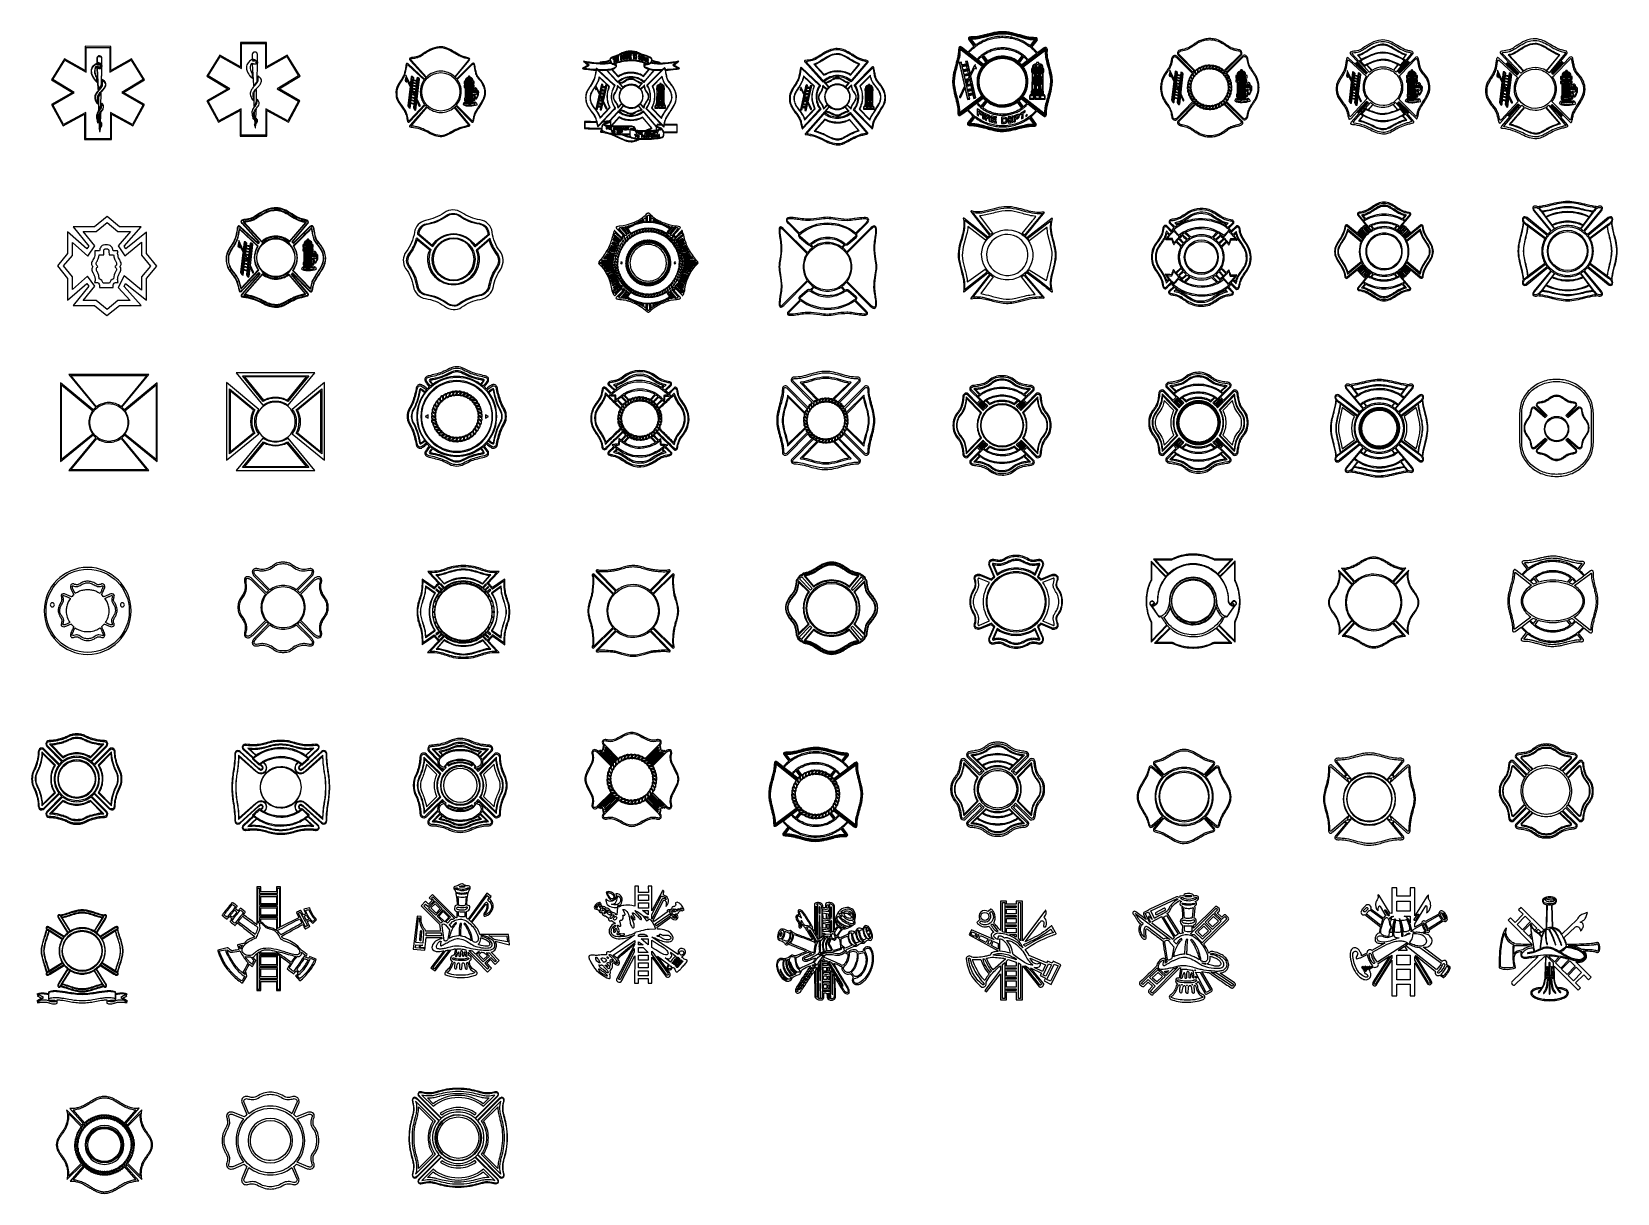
# Model space of a CAD drawing. Extents: x -4 to 118, y -79 to 10.
import ezdxf

# ---------------------------------------------------------------- set-up
doc = ezdxf.new("R2010")
doc.units = 0
doc.header["$MEASUREMENT"] = 0

msp = doc.modelspace()

# ---------------------------------------------------------------- linework, layer by layer
for points in [[(74.41, 6.55, 0.017354), (74.36, 6.8, -0.00208), (74.34, 6.88, 0.0191), (74.25, 7.25, 0.000001), (74.25, 7.25, -0.019569), (74.1, 7.87, -0.059926), (74.05, 8.5, 0.073551), (74.04, 8.64, 0.143276), (73.99, 8.73, 0.223485), (73.91, 8.75, 0.135255), (73.81, 8.71), (73.3, 8.33, 0.006652), (73.17, 8.49, 0.023936), (73.02, 8.64, 0.007162), (72.86, 8.78), (73.26, 9.28, 0.248234), (73.28, 9.42, 0.329218), (73.17, 9.5, 0.000341), (73.12, 9.5, -0.031389), (72.64, 9.54, -0.026716), (71.96, 9.71, 0.001386), (71.8, 9.75, 0.007305), (71.42, 9.85, 0.015184), (71.13, 9.91, 0.022821), (70.91, 9.94, 0.023877), (70.66, 9.96, 0.025926), (70.41, 9.95, 0.023542), (70.18, 9.92, 0.015713), (69.88, 9.87, 0.015348), (69.5, 9.78, 0.000665), (69.45, 9.76, -0.009211), (69.15, 9.69, -0.062316), (68.26, 9.56, 0.060639), (68.12, 9.55, 0.128652), (68.03, 9.51, 0.238435), (68, 9.44, 0.140725), (68.04, 9.34), (68.42, 8.83, 0.006659), (68.27, 8.69, 0.004191), (68.2, 8.63, -0.000166), (68.19, 8.62, 0.006697), (68.12, 8.54, 0.001556), (68, 8.43, -0.000148), (67.97, 8.39), (67.47, 8.78, 0.184526), (67.37, 8.82, 0.213506), (67.3, 8.78, 0.15789), (67.24, 8.6, -0.051662), (67.16, 7.93, -0.016487), (67.1, 7.7, 0.000163), (67.09, 7.68, -0.002861), (67.06, 7.55, 0.009979), (67, 7.33, -0.008985), (66.96, 7.17, 0.014724), (66.9, 6.96, 0.01772), (66.84, 6.66, 0.023971), (66.81, 6.44, 0.023572), (66.79, 6.19, 0.023244), (66.8, 5.94, 0.024565), (66.83, 5.72, 0.018735), (66.89, 5.42, 0.012379), (66.96, 5.1, -0.000455), (66.97, 5.04, 0.002972), (67.01, 4.9, -0.009134), (67.06, 4.69, 0.007955), (67.09, 4.56, -0.006511), (67.12, 4.44, -0.013659), (67.17, 4.19, -0.03578), (67.19, 3.89, 0.017907), (67.2, 3.67, 0.134898), (67.22, 3.59, 0.163444), (67.28, 3.55, 0.234253), (67.41, 3.58), (67.92, 3.95, 0.012191), (68.21, 3.64, -0.000221), (68.23, 3.61, 0.005071), (68.36, 3.49), (67.97, 2.99, 0.17225), (67.93, 2.9, 0.220216), (67.96, 2.82, 0.113376), (68.06, 2.78, 0.067366), (68.19, 2.77, -0.050757), (68.63, 2.72, -0.020792), (69.07, 2.62, 0.001859), (69.24, 2.58, -0.007015), (69.42, 2.53, 0.018596), (69.8, 2.43, 0.015576), (70.09, 2.36, 0.024771), (70.32, 2.33, 0.022685), (70.57, 2.32, 0.023496), (70.82, 2.33, 0.027661), (71.04, 2.35, 0.016503), (71.33, 2.41, 0.014716), (71.72, 2.5, -0.006737), (71.85, 2.53, 0.004347), (72.06, 2.58, 0.000951), (72.09, 2.59, -0.017547), (72.31, 2.64, 0.000096), (72.34, 2.65, -0.016911), (72.66, 2.7, -0.051332), (73, 2.71, 0.223259), (73.18, 2.77, 0.188268), (73.21, 2.84, 0.16867), (73.18, 2.93), (72.8, 3.44, 0.004546), (72.96, 3.58, 0.029635), (73.25, 3.89), (73.75, 3.5, 0.134629), (73.85, 3.46, 0.235714), (73.92, 3.48, 0.136306), (73.97, 3.57, 0.064215), (73.98, 3.72, -0.049879), (74.02, 4.11, -0.016446), (74.1, 4.49, 0.001255), (74.13, 4.6, -0.007006), (74.19, 4.84, 0.001411), (74.22, 4.96, -0.001456), (74.25, 5.05, 0.01382), (74.32, 5.33, 0.01895), (74.38, 5.63, 0.033231), (74.42, 5.86, -0.000597), (74.42, 5.93, 0.06485)], [(68.1, 9.36, -0.189228), (68.07, 9.44, -0.251764), (68.11, 9.49, -0.09403), (68.18, 9.51, -0.051448), (68.26, 9.51, 0.058421), (68.65, 9.53, 0.024823), (68.93, 9.58, 0.018104), (69.16, 9.63, -0.002942), (69.35, 9.68, 0.006936), (69.52, 9.72, -0.024896), (69.9, 9.81, -0.020233), (70.2, 9.87, -0.024659), (70.42, 9.9, -0.020616), (70.66, 9.9, -0.022381), (70.89, 9.89, -0.026483), (71.11, 9.86, -0.016147), (71.41, 9.79, -0.010927), (71.62, 9.74, 0.009498), (71.79, 9.7, -0.012857), (71.93, 9.66, 0.012231), (72.14, 9.6, -0.000303), (72.2, 9.59, 0.060129), (73.04, 9.45, -0.054748), (73.13, 9.44, -0.105186), (73.2, 9.41, -0.233914), (73.22, 9.37, -0.173011), (73.2, 9.3), (72.81, 8.82), (72.77, 8.86), (73.11, 9.28, 0.140553), (73.13, 9.33, 0.209423), (73.12, 9.37, 0.147885), (73.08, 9.4, 0.085051), (73, 9.41, -0.062262), (72.56, 9.44, -0.020525), (72.13, 9.55, 0.000024), (72.12, 9.55, 0.001645), (71.97, 9.59, -0.006429), (71.78, 9.65, 0.019113), (71.38, 9.75, 0.022426), (71.09, 9.81, 0.028811), (70.9, 9.84, 0.020161), (70.66, 9.85, 0.020019), (70.41, 9.85, 0.025941), (70.21, 9.82, 0.019613), (69.93, 9.77, 0.011974), (69.62, 9.7, -0.001392), (69.53, 9.67, 0.005619), (69.38, 9.64, -0.009247), (69.12, 9.57, 0.004842), (69.06, 9.55, -0.013481), (68.94, 9.53, -0.015195), (68.83, 9.51, 0.007172), (68.75, 9.49, -0.073008), (68.28, 9.46, 0.08792), (68.19, 9.46, 0.259732), (68.16, 9.43, 0.180331), (68.16, 9.39, 0.058473), (68.19, 9.34), (68.52, 8.91), (68.47, 8.87)], [(72.73, 8.89, 0.012307), (72.5, 9.04, 0.014712), (72.39, 9.11, -0.000051), (72.38, 9.12, 0.036241), (71.99, 9.32, 0.036288), (71.55, 9.47, 0.034816), (71.1, 9.57, 0.062997), (70.19, 9.58, 0.037522), (69.75, 9.49, 0.034598), (69.37, 9.37, 0.027588), (68.91, 9.16, 0.016113), (68.74, 9.06, 0.031588), (68.56, 8.94), (68.25, 9.35, -0.104601), (68.24, 9.37, -0.174718), (68.24, 9.4, -0.142052), (68.26, 9.41, -0.064698), (68.27, 9.41, -0.049214), (68.31, 9.42, -0.015213), (68.43, 9.41, 0.009902), (68.48, 9.41, 0.026605), (68.69, 9.43, 0.019894), (68.95, 9.48, 0.025789), (69.14, 9.53, -0.010359), (69.2, 9.54, 0.010327), (69.52, 9.62, -0.000172), (69.54, 9.63, -0.016536), (69.95, 9.72, -0.020747), (70.23, 9.78, -0.024186), (70.42, 9.8, -0.018655), (70.66, 9.8, -0.021227), (70.89, 9.79, -0.025237), (71.08, 9.77, -0.017949), (71.36, 9.71, -0.014046), (71.77, 9.6, -0.001095), (71.86, 9.58, 0.002151), (72.18, 9.49, -0.004985), (72.22, 9.48, 0.01912), (72.35, 9.44, 0.023557), (72.61, 9.39, 0.024945), (72.82, 9.36, 0.004668), (72.95, 9.36, -0.016825), (73.03, 9.36, -0.105337), (73.05, 9.35, -0.159681), (73.06, 9.34, -0.147528), (73.06, 9.32, -0.094617), (73.05, 9.3)], [(30.68, 6.2, 0.016512), (30.57, 6.33, -0.042387), (30.37, 6.61, -0.056601), (30.31, 6.75, -0.023997), (30.27, 6.9, -0.011056), (30.2, 7.27, 0.002199), (30.18, 7.4, 0.134069), (30.14, 7.51, 0.196169), (30.07, 7.54, 0.132719), (30, 7.53, 0.086198), (29.93, 7.48), (28.79, 6.34, 0.024927), (28.68, 6.47), (29.75, 7.74, 0.196811), (29.79, 7.85, 0.300403), (29.73, 7.93, 0.032064), (29.4, 8.02, -0.0416), (29.16, 8.1, -0.026887), (28.65, 8.39, 0.004111), (28.46, 8.5, 0.046892), (27.99, 8.73, 0.09938), (27.44, 8.8, 0.102985), (26.74, 8.59, 0.016214), (26.03, 8.16, -0.02102), (25.92, 8.1, -0.056149), (25.79, 8.05, -0.023633), (25.33, 7.97, 0.096822), (25.22, 7.94, 0.210838), (25.17, 7.89, 0.171895), (25.18, 7.83, 0.077541), (25.23, 7.76), (26.43, 6.44, 0.031684), (26.32, 6.32), (25.06, 7.49, 0.127431), (24.99, 7.53, 0.298928), (24.95, 7.52, 0.102277), (24.92, 7.44, 0.029188), (24.89, 7.31, -0.043497), (24.76, 6.68, -0.038455), (24.7, 6.55, -0.0078), (24.62, 6.39, -0.016008), (24.47, 6.16, 0.044153), (24.23, 5.75, 0.05977), (24.16, 5.51, 0.12432), (24.21, 4.79, 0.063322), (24.37, 4.47, 0.019175), (24.58, 4.17, -0.027425), (24.76, 3.93, -0.06407), (24.88, 3.67, -0.014836), (24.98, 3.3, 0.004334), (25.03, 3.08, 0.128932), (25.06, 3.03, 0.255501), (25.09, 3.02, 0.126137), (25.14, 3.04, 0.050103), (25.2, 3.09), (26.37, 4.33, 0.02688), (26.48, 4.21), (25.23, 2.8, 0.050078), (25.19, 2.74, 0.207465), (25.18, 2.7, 0.222271), (25.22, 2.67, 0.06074), (25.31, 2.65, -0.044138), (25.97, 2.51, -0.041838), (26.63, 2.23, 0.039776), (27.12, 2.01, 0.089258), (27.65, 1.94, 0.070223), (27.88, 1.98, 0.037408), (28.11, 2.07, 0.010349), (28.34, 2.19, 0.000723), (28.39, 2.21, -0.017762), (28.66, 2.36, -0.033732), (29.13, 2.56, -0.035683), (29.45, 2.65, 0.025086), (29.74, 2.73, 0.114759), (29.78, 2.75, 0.131346), (29.79, 2.78, 0.227135), (29.78, 2.84), (28.64, 4.19, 0.029995), (28.73, 4.29), (29.96, 3.03, 0.282702), (30.02, 3.02, 0.236578), (30.06, 3.06, 0.025394), (30.12, 3.31, -0.010953), (30.16, 3.45, -0.042702), (30.17, 3.53, -0.015263), (30.2, 3.6, -0.05637), (30.27, 3.77, -0.00621), (30.5, 4.13, 0.011762), (30.82, 4.65, 0.131826), (31, 5.32, 0.156755)], [(25.32, 7.75, -0.016704), (25.26, 7.81, -0.078653), (25.23, 7.85, -0.302197), (25.24, 7.88, -0.150299), (25.28, 7.9, -0.014258), (25.5, 7.93, 0.042028), (25.81, 7.99, -0.000385), (25.83, 8, 0.059065), (25.99, 8.07, 0.023968), (26.14, 8.16, 0.001399), (26.28, 8.25, -0.013385), (26.69, 8.5, -0.119344), (27.54, 8.74, -0.074892), (27.94, 8.68, -0.048413), (28.25, 8.54, -0.011809), (28.6, 8.34, 0.011742), (28.96, 8.14, 0.044668), (29.31, 7.99, 0.020586), (29.47, 7.95, -0.019973), (29.64, 7.91, 0.012333), (29.66, 7.9, -0.032203), (29.7, 7.89, -0.138568), (29.73, 7.87, -0.175374), (29.73, 7.85, -0.086945), (29.73, 7.82, -0.083298), (29.7, 7.77), (28.64, 6.51, 0.190848), (27.57, 6.93, 0.197785), (26.47, 6.48)], [(55.47, 7.64), (56.78, 6.2), (56.88, 6.09), (56.91, 6.12, -0.18851), (57.96, 6.52, -0.183664), (59, 6.13), (59.03, 6.11), (59.05, 6.14), (59.13, 6.23), (60.31, 7.62, 0.122104), (60.33, 7.67, 0.362939), (60.31, 7.71, 0.033038), (59.96, 7.81, -0.054907), (59.69, 7.9, -0.031701), (59.14, 8.2), (59.14, 8.2), (59.14, 8.2, 0.005073), (58.91, 8.34, 0.049434), (58.41, 8.59, 0.084598), (57.95, 8.66, 0.016676), (57.84, 8.66, 0.105326), (57.1, 8.43, 0.015783), (56.39, 8, -0.000086), (56.33, 7.97, -0.083016), (56.04, 7.84, -0.022333), (55.53, 7.75, 0.047277), (55.46, 7.74, 0.496124), (55.44, 7.68, 0.04354)], [(56.06, 7.77, 0.085168), (56.37, 7.91, 0.004394), (56.44, 7.95, -0.014992), (57.13, 8.37, -0.10534), (57.85, 8.59, -0.020401), (57.95, 8.59, -0.084456), (58.39, 8.52, -0.048644), (58.87, 8.28, 0.003047), (58.91, 8.26, -0.010497), (59.1, 8.14), (59.1, 8.14, 0.039505), (59.66, 7.83, 0.055285), (59.95, 7.74, -0.024144), (60.25, 7.66), (59.08, 6.28), (59.02, 6.21, 0.179915), (57.96, 6.6, 0.180716), (56.89, 6.19), (56.84, 6.25), (55.54, 7.68, 0.022753)], [(67.39, 3.63, -0.154737), (67.32, 3.61, -0.231007), (67.27, 3.63, -0.126386), (67.24, 3.69, -0.068179), (67.24, 3.79, 0.025245), (67.24, 3.99, 0.030139), (67.22, 4.18, 0.024306), (67.17, 4.46, 0.007782), (67.03, 5.04, -0.014984), (66.93, 5.45, -0.018353), (66.88, 5.73, -0.028458), (66.85, 5.94, -0.021266), (66.85, 6.18, -0.017206), (66.86, 6.43, -0.023674), (66.89, 6.64, -0.019418), (66.94, 6.91, -0.014825), (67.04, 7.29, 0.000107), (67.05, 7.32, 0.00422), (67.1, 7.51, -0.002375), (67.14, 7.63, -0.000229), (67.14, 7.66, 0.017938), (67.21, 7.9, 0.020225), (67.26, 8.17, 0.016891), (67.29, 8.42), (67.29, 8.42, 0.001667), (67.29, 8.57, -0.076705), (67.31, 8.66, -0.127139), (67.34, 8.72, -0.204627), (67.39, 8.74, -0.163172), (67.45, 8.72), (69.13, 7.4), (69.09, 7.35), (67.46, 8.63, 0.15068), (67.4, 8.66, 0.274421), (67.36, 8.64, 0.103978), (67.35, 8.59, 0.03774), (67.34, 8.52, -0.005227), (67.34, 8.48, 0.005227), (67.34, 8.43, -0.010513), (67.34, 8.35, -0.020624), (67.33, 8.25, -0.017963), (67.3, 8.09, -0.016281), (67.26, 7.89, -0.022023), (67.21, 7.7, 0.001727), (67.19, 7.64, -0.00251), (67.16, 7.55, 0.010322), (67.1, 7.3, -0.007228), (67.05, 7.13, 0.012745), (66.99, 6.9, 0.020645), (66.93, 6.62, 0.02477), (66.91, 6.43, 0.017636), (66.9, 6.18, 0.01976), (66.9, 5.94, 0.027406), (66.92, 5.74, 0.023202), (66.98, 5.47, 0.013582), (67.05, 5.15, -0.001248), (67.07, 5.06, 0.00046), (67.12, 4.87, -0.000481), (67.17, 4.69, -0.010922), (67.26, 4.27, -0.017599), (67.28, 4.11, -0.024979), (67.29, 3.92, 0.018013), (67.29, 3.77, 0.135777), (67.31, 3.72, 0.191971), (67.34, 3.7, 0.129803), (67.37, 3.7, 0.084402), (67.41, 3.72), (69.06, 4.96), (69.1, 4.91)], [(67.32, 4.21, 0.032811), (67.21, 4.72, -0.008149), (67.16, 4.9, 0.005808), (67.12, 5.07, -0.017395), (67.02, 5.47, -0.019008), (66.97, 5.76, -0.079155), (66.98, 6.6, -0.018167), (67.04, 6.89, 0.000061), (67.17, 7.38, -0.000061), (67.3, 7.88, 0.018673), (67.36, 8.11, 0.046969), (67.38, 8.35, 0.000577), (67.38, 8.41, -0.001332), (67.38, 8.5, -0.041572), (67.39, 8.55, -0.112399), (67.4, 8.58, -0.279704), (67.42, 8.59, -0.139847), (67.45, 8.57), (69.06, 7.31, 0.010844), (68.98, 7.19, 0.29276), (68.95, 5.12, 0.016379), (69.03, 5.01), (67.39, 3.78, -0.191384), (67.36, 3.77, -0.248525), (67.34, 3.78, -0.088693), (67.33, 3.81, -0.040914), (67.33, 3.86, 0.040366)], [(68.17, 8.49, -0.007523), (68.24, 8.56, -0.034095), (68.57, 8.84, -0.035056), (68.95, 9.09, -0.035013), (69.36, 9.29, -0.036367), (69.77, 9.42, -0.034942), (70.2, 9.5, -0.031796), (70.65, 9.53, -0.033053), (71.1, 9.49, -0.035192), (71.53, 9.4, -0.034593), (71.94, 9.26, -0.034409), (72.34, 9.05, -0.032186), (72.73, 8.79, -0.036723), (73.04, 8.51, 0.000396), (73.05, 8.5, -0.019112), (73.24, 8.28), (72.6, 7.79, -0.000024), (72.59, 7.8, 0.00497), (72.51, 7.89, 0.012613), (72.47, 7.93, -0.001199), (72.46, 7.94, 0.03824), (72.22, 8.16, 0.036346), (71.93, 8.36, 0.035106), (71.63, 8.51, 0.032197), (71.31, 8.62, 0.03351), (70.97, 8.69, 0.033802), (70.64, 8.72, 0.033982), (70.31, 8.7, 0.034285), (69.97, 8.64, 0.032655), (69.65, 8.53, 0.033428), (69.35, 8.39, 0.035394), (69.05, 8.19, 0.038915), (68.81, 7.98, 0.010083), (68.77, 7.95, -0.001275), (68.76, 7.94, 0.004417), (68.68, 7.85, -0.00006), (68.67, 7.83), (68.03, 8.34, -0.005068), (68.16, 8.48, 0.00003)], [(71.78, 7.69, 0.014072), (71.67, 7.77, -0.000342), (71.66, 7.78, 0.016812), (71.61, 7.81, 0.068993), (71.15, 8.01, 0.06456), (70.64, 8.08), (70.63, 8.08, 0.066717), (70.12, 8.02, 0.07111), (69.66, 7.83, 0.017333), (69.48, 7.72), (69.15, 8.16, -0.011625), (69.39, 8.32, -0.039625), (69.67, 8.45, -0.035693), (69.99, 8.56, -0.034571), (70.32, 8.62, -0.034602), (70.64, 8.64, -0.033992), (70.97, 8.61, -0.033552), (71.29, 8.54, -0.036708), (71.61, 8.43, -0.038157), (71.89, 8.29, -0.015522), (72.13, 8.13)], [(74.37, 5.87, -0.021583), (74.34, 5.64, -0.017919), (74.27, 5.33, -0.012797), (74.21, 5.08, 0.002782), (74.18, 4.96, -0.00389), (74.12, 4.78, 0.015258), (74.02, 4.38, 0.028971), (73.94, 3.91, 0.015814), (73.93, 3.82, -0.014235), (73.93, 3.7, -0.058566), (73.91, 3.59, -0.240295), (73.86, 3.53, -0.160328), (73.83, 3.53, -0.083271), (73.78, 3.56), (72.1, 4.88), (72.14, 4.93), (73.76, 3.65, 0.064667), (73.81, 3.62, 0.13045), (73.84, 3.61, 0.296317), (73.87, 3.65, 0.074271), (73.89, 3.72, 0.017789), (73.88, 3.8, -0.011385), (73.88, 3.85, -0.049408), (73.97, 4.39, -0.017141), (74.05, 4.7, 0.01336), (74.13, 4.98, -0.008462), (74.17, 5.14, 0.013215), (74.22, 5.35, 0.018415), (74.29, 5.66, 0.023831), (74.32, 5.87, 0.021239), (74.33, 6.1, 0.020627), (74.32, 6.33, 0.023199), (74.3, 6.54, 0.018637), (74.24, 6.85, 0.017225), (74.15, 7.22, -0.024028), (74.05, 7.59, -0.066207), (73.93, 8.51, 0.069002), (73.93, 8.55, 0.145715), (73.91, 8.58, 0.234995), (73.88, 8.59, 0.115933), (73.82, 8.56), (72.16, 7.31), (72.13, 7.36), (73.84, 8.65, -0.120398), (73.9, 8.68, -0.258986), (73.94, 8.66, -0.127857), (73.97, 8.6, -0.047134), (73.98, 8.5, 0.047435), (74.1, 7.62, -0.00014), (74.11, 7.59, 0.025249), (74.2, 7.24, -0.018153), (74.29, 6.87, -0.017598), (74.35, 6.55, -0.02643), (74.37, 6.32, -0.0212), (74.38, 6.1, -0.021418)], [(73.91, 8.08, 0.023984), (73.96, 7.8, -0.006935), (73.99, 7.67, 0.005282), (74.02, 7.54, -0.00001), (74.02, 7.53, 0.011626), (74.11, 7.21, -0.024277), (74.2, 6.8, -0.019161), (74.26, 6.52, -0.025672), (74.28, 6.33, -0.018332), (74.28, 6.1, -0.018763), (74.27, 5.86, -0.026506), (74.25, 5.68, -0.02341), (74.19, 5.4, -0.013991), (74.12, 5.15, 0.005673), (74.08, 4.99, -0.010649), (74.02, 4.77, 0.002635), (73.99, 4.67, 0.024845), (73.86, 4.13, 0.031697), (73.84, 3.93, -0.000508), (73.84, 3.92, 0.002393), (73.84, 3.76, -0.070231), (73.83, 3.73, -0.127849), (73.82, 3.7, -0.200955), (73.8, 3.7, -0.136782), (73.77, 3.71), (72.17, 4.97, 0.009316), (72.29, 5.15, 0.037029), (72.4, 5.36, 0.034343), (72.49, 5.61, 0.033257), (72.54, 5.87, 0.033525), (72.56, 6.12, 0.033449), (72.55, 6.36, 0.032245), (72.5, 6.62, 0.037575), (72.42, 6.88, 0.034465), (72.3, 7.1, -0.498149), (72.31, 7.1, -0.043191), (72.3, 7.1, -0.007832), (72.3, 7.11, -0.001683), (72.29, 7.13, 0.008011), (72.19, 7.27), (73.83, 8.5, -0.073131), (73.85, 8.51, -0.125232), (73.86, 8.51, -0.242598), (73.88, 8.49, -0.076609), (73.89, 8.46, -0.02153), (73.89, 8.43, 0.007143), (73.89, 8.42, 0.003003), (73.89, 8.27, 0.032239)], [(90.26, 5.87, 0.042597), (90.18, 6.24, 0.014096), (90.13, 6.39, 0.045579), (90, 6.66, -0.004749), (89.93, 6.76, 0.01419), (89.8, 6.96, -0.024823), (89.69, 7.13, -0.028577), (89.57, 7.33, -0.037816), (89.49, 7.52, -0.035764), (89.44, 7.73), (89.41, 7.9, 0.220577), (89.26, 8.13, 0.362623), (89.01, 8.09), (87.78, 6.86, 0.016479), (87.75, 6.91, 0.04397), (87.7, 6.96), (88.9, 8.16, 0.351321), (88.94, 8.42, 0.236036), (88.71, 8.58, -0.022094), (88.55, 8.61, 0.000427), (88.54, 8.61, -0.031333), (88.32, 8.66, -0.035832), (88.14, 8.73, -0.019479), (88.06, 8.77, -0.009465), (87.96, 8.84, 0.000484), (87.94, 8.85, -0.010133), (87.76, 8.96, 0.013486), (87.57, 9.09, -0.002889), (87.46, 9.16, 0.071208), (87.05, 9.35, 0.045972), (86.68, 9.42, 0.024882), (86.49, 9.43, 0.049917), (86.09, 9.38, 0.040859), (85.78, 9.29, 0.049413), (85.45, 9.12, 0.022548), (85.22, 8.96, -0.012992), (85.04, 8.85, -0.029732), (84.84, 8.73, -0.034577), (84.66, 8.66, -0.043459), (84.27, 8.57, 0.229229), (84.04, 8.41, 0.355261), (84.08, 8.16), (85.3, 6.95, 0.023884), (85.25, 6.92, 0.05731), (85.2, 6.87, 0.000248), (83.98, 8.08, 0.000007), (83.98, 8.08, 0.355559), (83.73, 8.11, 0.223327), (83.57, 7.88), (83.49, 7.5, -0.053608), (83.38, 7.24, -0.007791), (83.32, 7.15, 0.00144), (83.3, 7.11, -0.013263), (83.14, 6.87, 0.011087), (83.03, 6.7, 0.067138), (82.81, 6.22, 0.044685), (82.74, 5.86, 0.045607), (82.74, 5.47, 0.04237), (82.81, 5.1, 0.073549), (82.99, 4.69, 0.022689), (83.19, 4.39, -0.00984), (83.28, 4.26, 0.001342), (83.31, 4.22, -0.028326), (83.43, 4.01, -0.069607), (83.55, 3.61), (83.58, 3.45, 0.108153), (83.64, 3.29, 0.137384), (83.75, 3.2, 0.327737), (84, 3.26), (85.24, 4.51, -0.000002), (85.24, 4.51, 0.026919), (85.28, 4.45, 0.105984), (85.33, 4.41), (84.09, 3.16, 0.352534), (84.05, 2.9, 0.235497), (84.29, 2.75, -0.017182), (84.41, 2.73, 0.001813), (84.43, 2.72, -0.098207), (84.84, 2.6, 0.000313), (84.85, 2.6, -0.025358), (85.06, 2.48, 0.001517), (85.1, 2.45, -0.021935), (85.23, 2.36, 0.012614), (85.41, 2.24, -0.004762), (85.53, 2.16, 0.04539), (85.8, 2.03, 0.044404), (86.11, 1.94, 0.045408), (86.5, 1.9), (86.51, 1.9, 0.045728), (86.9, 1.94, 0.042459), (87.22, 2.04, 0.044468), (87.53, 2.19, 0.025011), (87.86, 2.42, -0.076906), (88.22, 2.62, -0.032407), (88.57, 2.71, 0.01235), (88.8, 2.77, 0.075177), (88.94, 2.83, 0.15159), (89.02, 2.91, 0.196521), (89.02, 3.03, 0.105909), (88.91, 3.18), (87.66, 4.42, 0.081623), (87.76, 4.51), (89.01, 3.27, 0.365384), (89.26, 3.23, 0.205535), (89.42, 3.46), (89.5, 3.84, -0.033468), (89.57, 4.03, -0.026495), (89.69, 4.23, -0.006751), (89.82, 4.42, 0.007155), (89.95, 4.63, -0.005449), (89.99, 4.69, 0.024942), (90.07, 4.82, 0.041649), (90.19, 5.12, 0.044214), (90.26, 5.49, 0.048769)], [(84.15, 8.21, -0.356044), (84.13, 8.38, -0.220052), (84.28, 8.49), (84.44, 8.52, 0.033235), (84.66, 8.57, 0.034512), (84.86, 8.65, 0.035137), (85.08, 8.77, 0.0145), (85.27, 8.9, -0.011267), (85.44, 9.01, -0.009091), (85.55, 9.09, -0.046741), (85.81, 9.22, -0.050424), (86.11, 9.31, -0.024057), (86.3, 9.34, -0.025169), (86.49, 9.35), (86.49, 9.35, -0.027619), (86.68, 9.34, -0.051043), (87.03, 9.27, -0.0699), (87.42, 9.09, -0.01438), (87.66, 8.94, 0.007373), (87.83, 8.82, 0.018946), (88.02, 8.7, 0.020227), (88.12, 8.65, 0.036453), (88.32, 8.58, 0.035281), (88.54, 8.53), (88.7, 8.5, -0.215447), (88.86, 8.39, -0.360864), (88.84, 8.21), (87.61, 6.99, 0.069418), (87.57, 7, 0.044477), (87.54, 7, -0.0005), (87.53, 7.01, 0.046166), (87.48, 7.08, 0.146684), (87.39, 7.13, 0.02921), (87.32, 7.14, -0.00472), (87.3, 7.16, 0.04945), (87.26, 7.21, 0.13032), (87.2, 7.25, 0.041365), (87.08, 7.26, 0.044851), (87.02, 7.31, 0.11284), (86.94, 7.34, -0.01355), (86.93, 7.34, 0.048442), (86.91, 7.34, 0.023741), (86.84, 7.33, -0.00005), (86.83, 7.34, 0.030542), (86.77, 7.37, 0.089142), (86.69, 7.38, 0.019322), (86.58, 7.37, 0.021244), (86.5, 7.39, 0.046695), (86.43, 7.4, 0.042532), (86.38, 7.39, 0.011947), (86.31, 7.36, 0.041642), (86.21, 7.37, 0.103218), (86.13, 7.36, 0.024963), (86.05, 7.32, 0.06367), (85.92, 7.3, 0.081464), (85.86, 7.27, 0.046182), (85.81, 7.22, -0.000429), (85.8, 7.22, 0.024884), (85.73, 7.21, 0.078703), (85.66, 7.18, 0.057847), (85.62, 7.15, 0.020126), (85.58, 7.11, -0.001472), (85.57, 7.09, 0.029868), (85.49, 7.06, 0.111107), (85.43, 7.02, 0.02576), (85.38, 6.97)], [(103.03, 6.62, 0.015906), (102.92, 6.76, -0.044704), (102.7, 7.05, -0.060505), (102.64, 7.2, -0.023276), (102.59, 7.36, -0.009072), (102.53, 7.68, 0.00386), (102.49, 7.88, 0.134172), (102.45, 7.99, 0.196204), (102.38, 8.02, 0.213707), (102.23, 7.96), (101.83, 7.55), (101.62, 7.72), (102.04, 8.23, 0.210302), (102.09, 8.34, 0.294978), (102.01, 8.43, 0.030172), (101.67, 8.52, -0.04175), (101.45, 8.59, 0.000604), (101.42, 8.6, -0.026061), (100.88, 8.9, 0.003754), (100.68, 9.02, 0.046239), (100.19, 9.25, 0.101088), (99.61, 9.32, 0.100943), (98.87, 9.09, 0.016754), (98.2, 8.68, -0.000136), (98.14, 8.64, 0.000533), (98.12, 8.63, -0.020647), (98.01, 8.57, -0.059491), (97.89, 8.53, -0.026872), (97.41, 8.44, 0.097197), (97.29, 8.4, 0.211237), (97.25, 8.35, 0.169561), (97.26, 8.28, 0.07565), (97.31, 8.21), (97.83, 7.64), (97.64, 7.46), (97.13, 7.93, 0.127809), (97.06, 7.97, 0.302697), (97.01, 7.95, 0.101912), (96.98, 7.88, 0.029083), (96.96, 7.74, -0.040984), (96.82, 7.08, -0.037202), (96.76, 6.94, -0.006033), (96.68, 6.78, -0.017632), (96.52, 6.52, 0.043689), (96.28, 6.1, 0.064726), (96.2, 5.85, 0.124744), (96.26, 5.09, 0.065008), (96.43, 4.76, 0.019608), (96.65, 4.45, -0.029609), (96.84, 4.19, -0.062408), (96.98, 3.92, -0.013568), (97.07, 3.57, 0.006655), (97.14, 3.31, 0.129786), (97.16, 3.26, 0.254071), (97.2, 3.24, 0.123703), (97.25, 3.27, 0.048666), (97.32, 3.32), (97.78, 3.83), (97.92, 3.7), (97.34, 3.02, 0.049149), (97.3, 2.95, 0.204604), (97.29, 2.91, 0.22515), (97.33, 2.88, 0.061428), (97.43, 2.86, -0.045924), (98.13, 2.72, -0.046556), (98.81, 2.43, 0.040168), (99.33, 2.21, 0.088129), (99.88, 2.13, 0.083637), (100.23, 2.21, 0.026499), (100.55, 2.37, -0.001091), (100.61, 2.4, 0.000317), (100.64, 2.42, -0.020688), (100.94, 2.59, -0.039162), (101.44, 2.8, -0.030977), (101.74, 2.89, 0.000091), (101.76, 2.89, 0.025855), (102.07, 2.98, 0.111979), (102.11, 3, 0.130547), (102.13, 3.03, 0.223701), (102.11, 3.1), (101.61, 3.68), (101.77, 3.83), (102.3, 3.3, 0.26983), (102.36, 3.28, 0.242115), (102.4, 3.33, 0.021782), (102.47, 3.6, -0.008107), (102.5, 3.74, -0.060685), (102.55, 3.91, -0.027225), (102.62, 4.07, -0.00696), (102.86, 4.46, 0.01184), (103.19, 5, 0.13261), (103.37, 5.7, 0.157937)], [(97.42, 8.25, -0.105024), (97.39, 8.28, -0.229019), (97.4, 8.31, -0.158009), (97.42, 8.33, -0.065486), (97.47, 8.34, 0.020813), (97.92, 8.42, 0.082848), (98.2, 8.55, 0.007293), (98.3, 8.61, -0.001476), (98.34, 8.64, 0.000227), (98.41, 8.68, -0.013654), (98.93, 9, -0.102158), (99.62, 9.21, -0.095947), (100.15, 9.15, -0.050671), (100.63, 8.92, -0.008305), (100.87, 8.78, 0.031223), (101.38, 8.5, 0.053547), (101.65, 8.41, -0.017788), (101.91, 8.35, -0.535955), (101.94, 8.27), (100.77, 6.87, 0.034005), (100.6, 7), (100.96, 7.44, -0.008693), (101.08, 7.38, 0.001467), (101.13, 7.36), (101.47, 7.78, 0.020273), (101.31, 7.87), (101.58, 8.2, -0.050164), (101.29, 8.3, -0.021085), (100.58, 8.69, 0.002309), (100.52, 8.73, 0.045804), (100.08, 8.94, 0.117401), (99.56, 8.98, 0.090562), (99.04, 8.8, 0.010393), (98.55, 8.5, -0.00009), (98.5, 8.47, -0.004089), (98.32, 8.36, -0.081853), (97.97, 8.2, -0.007406), (97.81, 8.17), (98.13, 7.82, 0.002646), (98.03, 7.76, -0.001747), (97.97, 7.72), (98.37, 7.32, 0.005091), (98.41, 7.34, -0.026387), (98.51, 7.41), (98.7, 7.2), (98.9, 6.98, -0.000215), (98.89, 6.97, 0.031845), (98.73, 6.84), (98.33, 7.3), (97.93, 7.7)], [(98.16, 7.84), (97.88, 8.14, -0.000895), (97.98, 8.16, 0.087124), (98.34, 8.33, 0.007134), (98.52, 8.44, 0.000008), (98.53, 8.45, -0.015307), (99.06, 8.77, -0.105727), (99.65, 8.95, -0.102284), (100.07, 8.9, -0.046593), (100.5, 8.7, -0.003576), (100.67, 8.59, 0.003283), (100.71, 8.57, 0.022573), (101.27, 8.26, 0.044972), (101.52, 8.18), (101.28, 7.89, 0.03366), (100.52, 8.23, 0.086996), (99.77, 8.38, 0.090606), (98.97, 8.22, 0.03714)], [(114.89, 6.55, 0.015907), (114.78, 6.69, -0.044705), (114.55, 7, -0.060508), (114.48, 7.16, -0.023275), (114.43, 7.32, -0.009073), (114.36, 7.67, 0.00386), (114.32, 7.88, 0.134172), (114.28, 7.99, 0.196204), (114.2, 8.03, 0.213706), (114.04, 7.96), (113.62, 7.53), (113.4, 7.71), (113.85, 8.25, 0.210308), (113.89, 8.37, 0.294975), (113.82, 8.46, 0.030172), (113.45, 8.56, -0.04175), (113.22, 8.63, 0.000604), (113.19, 8.64, -0.026061), (112.62, 8.96, 0.003754), (112.4, 9.09, 0.046238), (111.88, 9.33, 0.101086), (111.27, 9.41, 0.100943), (110.48, 9.17, 0.016754), (109.77, 8.73, -0.000137), (109.71, 8.68, 0.000533), (109.69, 8.67, -0.020648), (109.57, 8.61, -0.059494), (109.44, 8.56, -0.026875), (108.93, 8.47, 0.097198), (108.81, 8.43, 0.211237), (108.76, 8.38, 0.16956), (108.77, 8.3, 0.07565), (108.82, 8.23), (109.38, 7.62), (109.18, 7.44), (108.64, 7.93, 0.12781), (108.56, 7.98, 0.302695), (108.51, 7.96, 0.101912), (108.48, 7.87, 0.029083), (108.45, 7.73, -0.040985), (108.31, 7.03, -0.0372), (108.25, 6.89, -0.006032), (108.16, 6.71, -0.017633), (107.99, 6.43, 0.043689), (107.73, 5.99, 0.064722), (107.65, 5.72, 0.124744), (107.71, 4.92, 0.065008), (107.9, 4.57, 0.019608), (108.13, 4.24, -0.029609), (108.33, 3.97, -0.062405), (108.48, 3.68, -0.01357), (108.57, 3.31, 0.006656), (108.64, 3.03, 0.129785), (108.67, 2.97, 0.254071), (108.71, 2.96, 0.123704), (108.77, 2.98, 0.048666), (108.83, 3.04), (109.32, 3.58), (109.48, 3.45), (108.86, 2.72, 0.049149), (108.82, 2.65, 0.204603), (108.81, 2.6, 0.22515), (108.85, 2.57, 0.061428), (108.96, 2.56, -0.045924), (109.69, 2.4, -0.046557), (110.42, 2.09, 0.040167), (110.97, 1.86, 0.088129), (111.56, 1.78, 0.083636), (111.93, 1.87, 0.026499), (112.26, 2.03, -0.001091), (112.33, 2.06, 0.000317), (112.36, 2.08, -0.020689), (112.68, 2.26, -0.039164), (113.21, 2.49, -0.030976), (113.53, 2.58, 0.000091), (113.55, 2.58, 0.025853), (113.87, 2.68, 0.11198), (113.92, 2.7, 0.130546), (113.94, 2.74, 0.223704), (113.92, 2.81), (113.39, 3.42), (113.56, 3.58), (114.12, 3.02, 0.269832), (114.18, 3, 0.242113), (114.23, 3.05, 0.021783), (114.3, 3.33, -0.008107), (114.33, 3.49, -0.060685), (114.38, 3.66, -0.027223), (114.46, 3.83, -0.006959), (114.72, 4.25, 0.011841), (115.06, 4.82, 0.132611), (115.26, 5.56, 0.157936)], [(108.93, 8.27, -0.054966), (108.91, 8.3, -0.183635), (108.9, 8.32, -0.233626), (108.92, 8.34, -0.07998), (108.97, 8.36, 0.015453), (109.47, 8.45, 0.082846), (109.77, 8.59, 0.004458), (110.07, 8.77, -0.014456), (110.55, 9.06, -0.102158), (111.28, 9.29, -0.095948), (111.84, 9.22, -0.050671), (112.35, 8.99, -0.008304), (112.6, 8.84, 0.031223), (113.14, 8.54, 0.053547), (113.43, 8.45, -0.012522), (113.63, 8.4, 0.001624), (113.7, 8.38, -0.074364), (113.75, 8.36, -0.21578), (113.77, 8.34, -0.187303), (113.76, 8.31, -0.042351), (113.75, 8.29, 0.009058), (113.74, 8.28), (112.5, 6.81, 0.034008), (112.31, 6.94), (113.32, 8.18, -0.050965), (113.24, 8.21, -0.021107), (113.16, 8.25, 0.0146), (113.03, 8.32, -0.015043), (112.36, 8.7, 0.004112), (112.23, 8.78, 0.029714), (111.85, 8.96, 0.090046), (111.43, 9.06, 0.109667), (110.66, 8.85, 0.010392), (110.14, 8.54, -0.000089), (110.09, 8.5, -0.011925), (109.9, 8.38, -0.081855), (109.53, 8.22, -0.007408), (109.35, 8.18), (110.3, 7.16), (110.52, 6.92, -0.000215), (110.5, 6.91, 0.031845), (110.33, 6.77)], [(110.55, 6.95), (109.43, 8.15, -0.000896), (109.53, 8.18, 0.069234), (109.86, 8.31, 0.02627), (110.09, 8.46, -0.000326), (110.11, 8.47, 0.000008), (110.12, 8.48, -0.015306), (110.68, 8.82, -0.10569), (111.44, 9.03, -0.086495), (111.78, 8.95, -0.038603), (112.21, 8.74, -0.003054), (112.31, 8.68, 0.015688), (113.02, 8.27, -0.007009), (113.15, 8.21, 0.010998), (113.23, 8.17, 0.035164), (113.25, 8.16, 0.255037), (113.26, 8.16), (112.28, 6.97, 0.145218), (111.44, 7.21, 0.140473), (110.58, 6.97, -0.009806), (110.56, 6.95, -0.03447), (110.55, 6.95, -0.270421)], [(1.24, 6.1, -0.002708), (1.24, 6.2, 0.00602), (1.23, 6.37, 0.014376), (1.22, 6.43, 0.082652), (1.21, 6.46, -0.159207), (1.08, 7.01, -0.09812), (1.13, 7.2, -0.364435), (1.21, 7.25, 0.055285), (1.41, 7.21, 0.067926), (1.52, 7.22, 0.235726), (1.58, 7.26), (1.58, 7.27), (1.58, 7.27, -0.017086), (1.54, 7.27, -0.034283), (1.51, 7.28, -0.058411), (1.5, 7.29, -0.232361), (1.49, 7.29, -0.358175), (1.5, 7.3, -0.106404), (1.5, 7.3, -0.030959), (1.52, 7.29, 0.047615), (1.56, 7.28, 0.076227), (1.58, 7.29, 0.136952), (1.6, 7.29, 0.207823), (1.6, 7.32, 0.143191), (1.59, 7.34, 0.058807), (1.54, 7.38, -0.017653), (1.5, 7.41, -0.064784), (1.46, 7.44, 0.214145), (1.32, 7.53, 0.14108), (1.16, 7.5, 0.103431), (0.89, 7.28, 0.17099), (0.77, 6.95, 0.093592), (0.83, 6.64, 0.067464), (1.09, 6.23, 0.021973), (1.18, 6.13, 0.05307), (1.22, 6.1, 0.155219), (1.24, 6.09, 0.399617)], [(0.81, 6.91, -0.070323), (0.84, 7.09, -0.095257), (0.92, 7.26, -0.066476), (1.08, 7.41, -0.14839), (1.29, 7.49, -0.120031), (1.37, 7.48, -0.116081), (1.43, 7.42, 0.06835), (1.47, 7.38, 0.023204), (1.52, 7.35, 0.01237), (1.53, 7.34, -0.01795), (1.54, 7.33, -0.090667), (1.55, 7.32, 0.044697), (1.51, 7.33, 0.078944), (1.49, 7.33, 0.371101), (1.46, 7.29, 0.193268), (1.47, 7.27, 0.089686), (1.49, 7.25, -0.002124), (1.49, 7.25, -0.028837), (1.45, 7.25, -0.065646), (1.22, 7.29, 0.074135), (1.19, 7.29, 0.206726), (1.12, 7.26, 0.100249), (1.08, 7.18, 0.088224), (1.04, 6.94, 0.139837), (1.18, 6.44, -0.036833), (1.2, 6.33, -0.011856), (1.21, 6.16, -0.087327), (0.9, 6.58, -0.102873)], [(1.49, 7.45, 0.062303), (1.51, 7.43, 0.015375), (1.54, 7.41, -0.039914), (1.58, 7.38, -0.073082), (1.6, 7.36, -0.13826), (1.6, 7.34), (1.6, 7.92, 0.415689), (1.42, 8.11, 0.440848), (1.22, 7.93), (1.22, 7.58, 0.386454), (1.24, 7.56, 0.057938), (1.25, 7.56, 0.012717), (1.27, 7.56, -0.091465), (1.37, 7.55, -0.162579)], [(1.22, 7.2), (1.29, 5.55, 0.472012), (1.31, 5.53, 0.136945), (1.34, 5.54, 0.054274), (1.44, 5.65, 0.034858), (1.54, 5.79, 0.107948), (1.58, 5.9), (1.61, 7.3, -0.225255), (1.57, 7.22, -0.135503), (1.49, 7.19, -0.06555), (1.29, 7.19, 0.016941), (1.24, 7.2, 0.057165), (1.23, 7.2, 0.374248)], [(1.31, 7.42, 0.025183), (1.35, 7.42, 0.048062), (1.37, 7.43, 0.080147), (1.37, 7.43, 0.240819), (1.38, 7.43, 0.207604), (1.37, 7.44, 0.071176), (1.37, 7.44, 0.047677), (1.35, 7.45, 0.048919), (1.31, 7.46, 0.033848), (1.27, 7.45, 0.042821), (1.24, 7.45, 0.069895), (1.24, 7.44, 0.235614), (1.24, 7.44, 0.238411), (1.24, 7.43, 0.071969), (1.24, 7.43, 0.043715), (1.27, 7.43, 0.031396)], [(1.26, 7.93, -0.218996), (1.3, 8.04, -0.185025), (1.4, 8.07, -0.176673), (1.52, 8.03, -0.225469), (1.57, 7.92), (1.57, 7.44, -0.004109), (1.56, 7.44, 0.015392), (1.55, 7.45, -0.017828), (1.53, 7.46, -0.077901), (1.52, 7.47, 0.156332), (1.38, 7.58, 0.088161), (1.27, 7.6, -0.000035), (1.27, 7.6), (1.26, 7.6)], [(13.15, 6.39, -0.002708), (13.15, 6.49, 0.00602), (13.14, 6.65, 0.014378), (13.13, 6.72, 0.082661), (13.13, 6.75, -0.159206), (12.99, 7.3, -0.098122), (13.04, 7.48, -0.364435), (13.12, 7.54, 0.055291), (13.32, 7.5, 0.067929), (13.43, 7.51, 0.235734), (13.49, 7.55), (13.49, 7.55, -0.017088), (13.45, 7.56, -0.034286), (13.42, 7.57, -0.058415), (13.41, 7.58, -0.232351), (13.41, 7.58, -0.35816), (13.41, 7.59, -0.106417), (13.41, 7.59, -0.030962), (13.43, 7.58, 0.04762), (13.47, 7.57, 0.076231), (13.49, 7.57, 0.136949), (13.51, 7.58, 0.207813), (13.51, 7.61, 0.1432), (13.5, 7.63, 0.058811), (13.45, 7.67, -0.017655), (13.41, 7.7, -0.064793), (13.38, 7.73, 0.214145), (13.23, 7.82, 0.141079), (13.07, 7.79, 0.103427), (12.8, 7.57, 0.170991), (12.68, 7.24, 0.093591), (12.74, 6.93, 0.067474), (13, 6.51, 0.021987), (13.09, 6.42, 0.053073), (13.14, 6.38, 0.15522), (13.15, 6.38, 0.399608)], [(13.4, 7.74, 0.062301), (13.42, 7.72, 0.015375), (13.45, 7.7, -0.039916), (13.49, 7.67, -0.073085), (13.51, 7.65, -0.138258), (13.52, 7.63), (13.52, 8.21, 0.415686), (13.33, 8.4, 0.44085), (13.13, 8.22), (13.13, 7.87, 0.386446), (13.15, 7.85, 0.05794), (13.16, 7.85, 0.012718), (13.18, 7.85, -0.091464), (13.28, 7.84, -0.162574)], [(13.13, 7.49), (13.21, 5.83, 0.472042), (13.22, 5.81, 0.13694), (13.25, 5.83, 0.054271), (13.35, 5.93, 0.034857), (13.45, 6.07, 0.107948), (13.49, 6.18), (13.52, 7.59, -0.225247), (13.49, 7.51, -0.135502), (13.4, 7.47, -0.06555), (13.2, 7.48, 0.016943), (13.15, 7.49, 0.057171), (13.14, 7.49, 0.374244)], [(13.22, 7.75, -0.048923), (13.26, 7.74, -0.047678), (13.28, 7.73, -0.071177), (13.28, 7.73, -0.207599), (13.29, 7.72, -0.240812), (13.28, 7.72, -0.080147), (13.28, 7.72, -0.048062), (13.26, 7.71, -0.025187), (13.22, 7.71, -0.031402), (13.18, 7.71, -0.043713), (13.16, 7.72, -0.071964), (13.15, 7.72, -0.238403), (13.15, 7.73, -0.235618), (13.15, 7.73, -0.069897), (13.16, 7.74, -0.042822), (13.18, 7.74, -0.033846)], [(25.2, 3.19, -0.045891), (25.15, 3.13, -0.076743), (25.13, 3.12, -0.168105), (25.11, 3.12, -0.218012), (25.09, 3.15, -0.027584), (25.08, 3.2, 0.004418), (25.07, 3.24, 0.016133), (24.95, 3.72, 0.071722), (24.79, 4.03, 0.009099), (24.58, 4.32, -0.02647), (24.38, 4.61, -0.076718), (24.25, 4.91, -0.070281), (24.22, 5.31, -0.095571), (24.31, 5.72, -0.028733), (24.52, 6.1, 0.018569), (24.7, 6.4, -0.005755), (24.73, 6.46, 0.063021), (24.84, 6.72, 0.02425), (24.95, 7.22, -0.001762), (24.97, 7.34, -0.029157), (24.98, 7.4, -0.195389), (25, 7.43, -0.248569), (25.03, 7.42, -0.048283), (25.09, 7.38), (26.29, 6.27, 0.155967), (26, 5.35, 0.166729), (26.33, 4.38)], [(30.72, 4.63, -0.007007), (30.47, 4.22, 0.007514), (30.21, 3.81, 0.066141), (30.12, 3.57, 0.015629), (30.06, 3.29, -0.011804), (30.03, 3.16, -0.406753), (30, 3.13, -0.209383), (29.94, 3.15), (28.78, 4.34, 0.175592), (29.14, 5.35, 0.163303), (28.83, 6.3), (29.96, 7.42, -0.056285), (30, 7.45, -0.113786), (30.05, 7.47, -0.231002), (30.1, 7.45, -0.146345), (30.13, 7.38, -0.002087), (30.14, 7.29, 0.016034), (30.19, 6.98, 0.051809), (30.27, 6.66, 0.083212), (30.51, 6.3, -0.066653), (30.77, 5.9, -0.048015), (30.89, 5.59, -0.068074), (30.92, 5.35, -0.160632)], [(45.86, 7.16), (45.42, 7.4), (45.8, 7.71, -0.036165), (45.34, 7.62, -0.019805), (44.66, 7.54, 0.002879), (44.59, 7.54, -0.020169), (44.37, 7.53, 0.105364), (44.38, 7.55, 0.332724), (44.35, 7.59, 0.034234), (44.02, 7.68, -0.055409), (43.75, 7.77, 0.112148), (43.74, 7.89, 0.205361), (43.67, 7.98, 0.044157), (42.94, 8.24, 0.034655), (42.56, 8.41, 0.210813), (41.33, 8.27, -0.000389), (41.29, 8.25, 0.002217), (41.19, 8.19, 0.03402), (40.63, 7.97, 0.195984), (40.56, 7.9, 0.095498), (40.54, 7.8, -0.072846), (40.33, 7.71, -0.020179), (39.84, 7.62, 0.018127), (39.81, 7.62, 0.065399), (39.78, 7.61, 0.505721), (39.76, 7.56, 0.068242), (39.77, 7.55, 0.036934), (39.78, 7.54, -0.018159), (39.69, 7.54, 0.004329), (39.64, 7.54, -0.019458), (38.96, 7.62, -0.03633), (38.5, 7.71), (38.87, 7.39), (38.44, 7.16, 0.817003), (38.44, 7.14, 0.063394), (38.48, 7.12, 0.028061), (38.7, 7.08, 0.025535), (39.46, 7.01, -0.010252), (39.42, 6.76, -0.034282), (39.32, 6.35, -0.037201), (39.16, 6.03, -0.026924), (39.01, 5.79, 0.039148), (38.77, 5.37, 0.059784), (38.69, 5.14, 0.04916), (38.67, 4.9, 0.07824), (38.75, 4.43, 0.06374), (38.91, 4.12, 0.018625), (39.12, 3.82, -0.00003), (39.13, 3.81, -0.015666), (39.31, 3.56), (39.31, 3.56, -0.013053), (39.38, 3.42, -0.04565), (39.45, 3.27, -0.011848), (39.5, 3.06, 0.000232), (39.26, 3.06, -0.000889), (38.83, 3.07, 0.003483), (38.7, 3.07, -0.003218), (38.59, 3.07), (38.59, 2.55, 0.030589), (39.74, 2.51, 0.003595), (39.77, 2.51, -0.053174), (39.86, 2.51, -0.133993), (39.89, 2.5, -0.206432), (39.9, 2.48, 0.033425), (39.9, 2.44), (39.81, 2.34, 0.63425), (39.83, 2.27, -0.03398), (40.29, 2.19, -0.018901), (40.52, 2.12, -0.040135), (41.21, 1.83, 0.038824), (41.68, 1.62, 0.080662), (42.17, 1.53), (42.23, 1.53, 0.062703), (42.45, 1.57, 0.019472), (42.8, 1.72, 0.021288), (43.29, 1.72, 0.023386), (44.14, 1.77, 0.028593), (44.45, 1.82, 0.126367), (44.61, 1.89, 0.099178), (44.64, 1.95, 0.045676), (44.66, 2.05, 0.066458), (44.66, 2.23), (45.69, 2.23), (45.69, 2.86), (44.71, 2.87, 0.008902), (44.74, 2.98, -0.012235), (44.75, 3.04, -0.017677), (44.8, 3.2, -0.043771), (44.88, 3.39, -0.008394), (45.1, 3.73, 0.000032), (45.11, 3.75, -0.001449), (45.14, 3.81, 0.009515), (45.45, 4.3, 0.131329), (45.63, 4.95, 0.093854), (45.54, 5.41, 0.061313), (45.31, 5.82, 0.013556), (45.22, 5.93, -0.013792), (45.2, 5.96, 0.000004), (45.2, 5.96, -0.038578), (44.98, 6.26, -0.055745), (44.92, 6.41, -0.02131), (44.88, 6.57, 0.000057), (44.88, 6.58, 0.00143), (44.79, 7, 0.029542), (45.58, 7.08, 0.02833), (45.81, 7.12, 0.060549), (45.86, 7.14, 0.823832)], [(38.5, 7.71), (38.5, 7.71, 0.071122)], [(39, 7.08, -0.032555), (38.51, 7.15), (38.93, 7.39), (38.64, 7.64, 0.017377), (38.96, 7.58, -0.000443), (38.99, 7.58, 0.016459), (39.64, 7.51, 0.020455), (40.18, 7.5, 0.031848), (40.61, 7.56, -0.256949), (40.63, 7.55, -0.064507), (40.65, 7.53, 0.054628), (40.68, 7.49, 0.032084), (40.7, 7.48, 0.083554), (40.71, 7.47, 0.046176), (40.76, 7.46, -0.115665), (40.93, 7.4, -0.0607), (40.99, 7.36, -0.210749), (41.01, 7.32, -0.178698), (40.93, 7.21, -0.078298), (40.76, 7.13, -0.058596), (40.23, 7.04, -0.031797), (39.64, 7.04, -0.107227), (39.63, 7.05, -0.041515), (39.62, 7.06, -0.020183), (39.59, 7.08, 0.033899), (39.55, 7.12, 0.059724), (39.53, 7.14, 0.125296), (39.51, 7.14, 0.166774), (39.49, 7.13, 0.108499), (39.48, 7.12, 0.061824), (39.47, 7.08, -0.032279), (39.47, 7.06, -0.086984), (39.46, 7.05, -0.246944), (39.46, 7.05, -0.014181)], [(39.85, 7.59, 0.021598), (40.34, 7.68, 0.067502), (40.55, 7.76, 0.043268), (40.55, 7.71, 0.033317), (40.57, 7.67, 0.007687), (40.59, 7.62, -0.004279), (40.6, 7.6, -0.01473), (40.6, 7.6, -0.215521), (40.6, 7.6, -0.051826), (40.3, 7.55, -0.023537), (39.83, 7.54), (39.82, 7.55, -0.217224), (39.81, 7.56, -0.194826), (39.82, 7.58, -0.117953)], [(40.6, 7.91, -0.101713), (40.65, 7.94, -0.024605), (40.75, 7.99, -0.012401), (40.96, 8.07, 0.004057), (41.03, 8.1, -0.081488), (42.14, 8.32, -0.056637), (42.83, 8.23, 0.004444), (42.87, 8.23, -0.023107), (43.04, 8.19, -0.036912), (43.66, 7.94, -0.148812), (43.69, 7.91, -0.074255), (43.71, 7.86, -0.120375), (43.71, 7.75, 0.001268), (43.71, 7.73, -0.021079), (43.69, 7.66, -0.073947), (43.66, 7.61, -0.090213), (43.58, 7.53, -0.042913), (43.52, 7.5, -0.090323), (43.48, 7.49, -0.046291), (43.45, 7.49, -0.061999), (43.44, 7.49, -0.010966), (43.38, 7.52, 0.109522), (42.13, 7.78, 0.080046), (40.75, 7.49, -0.165423), (40.67, 7.57, -0.043871), (40.62, 7.67, 0.012901), (40.61, 7.69, -0.057157), (40.58, 7.79, -0.077092), (40.58, 7.86, -0.117119)], [(43.09, 6.58, 0.136554), (42.14, 6.84, 0.14122), (41.17, 6.56), (40.7, 7.08, 0.060672), (40.89, 7.15, 0.099428), (40.99, 7.23, 0.217702), (41.03, 7.37, 0.038759), (41.02, 7.44, -0.044931), (41, 7.5, -0.147201), (41.01, 7.55, -0.078167), (42.16, 7.75, -0.089965), (43.11, 7.59, 0.000202), (43.13, 7.59, -0.139599), (43.14, 7.52, -0.032924), (43.13, 7.43, 0.011914), (43.12, 7.38, 0.150713), (43.13, 7.32, 0.096229), (43.19, 7.24, 0.065086), (43.32, 7.16, 0.045899), (43.52, 7.09)], [(40.82, 7.59, -0.013675), (40.85, 7.61), (40.85, 7.87, -0.016913), (40.9, 7.9), (40.9, 7.95, 0.017104), (40.76, 7.88), (40.76, 7.83, -0.00917), (40.81, 7.86), (40.82, 7.86)], [(40.97, 7.46, -0.023111), (40.99, 7.43, -0.047323), (40.99, 7.41, -0.090893), (40.99, 7.4, -0.3135), (40.99, 7.4), (40.99, 7.4, 0.018305), (40.96, 7.42, 0.051369), (40.9, 7.46, 0.043969), (40.84, 7.48, 0.01015), (40.79, 7.49), (40.98, 7.54, 0.086296), (40.97, 7.52, 0.117277)], [(40.95, 7.8, -0.005972), (41.02, 7.83), (41.02, 7.68, -0.009264), (41.04, 7.69, 0.006286), (41.06, 7.7), (41.06, 8.02, -0.003965), (41.04, 8.01, 0.006455), (41.02, 8), (41.02, 7.88), (41.02, 7.88, 0.007286), (40.95, 7.85), (40.95, 7.97, 0.000145), (40.93, 7.96, -0.000056), (40.92, 7.96, 0.000821), (40.92, 7.64), (40.92, 7.64, -0.013955), (40.95, 7.65)], [(41.21, 7.81, 0.010064), (41.12, 7.78), (41.12, 7.86, -0.011493), (41.2, 7.89), (41.2, 7.95, 0.011505), (41.12, 7.92), (41.12, 7.99, -0.010144), (41.21, 8.02), (41.21, 8.07, 0.007295), (41.08, 8.03), (41.08, 7.71, -0.013802), (41.21, 7.75)], [(42.04, 8.45, -0.139858), (42.79, 8.28, 0.049537), (42.14, 8.35, 0.06196), (41.34, 8.23, -0.100981)], [(41.49, 7.99, 0.048805), (41.48, 8.06, 0.076272), (41.46, 8.1, 0.13697), (41.44, 8.13, 0.201336), (41.41, 8.13), (41.41, 8.13, 0.006759), (41.34, 8.11), (41.34, 7.79, -0.006748), (41.41, 7.81, 0.000002), (41.41, 7.81, 0.139351), (41.44, 7.83, 0.083069), (41.46, 7.87, 0.103874)], [(41.37, 7.86), (41.37, 8.07, -0.020919), (41.4, 8.08, -0.076199), (41.41, 8.08, -0.119221), (41.42, 8.08, -0.102293), (41.43, 8.07, -0.051069), (41.44, 8.06, -0.07155), (41.45, 8.03, -0.042663), (41.45, 7.98, -0.099682), (41.44, 7.9, -0.236902), (41.41, 7.87, 0.015425), (41.38, 7.86, -0.000223)], [(41.64, 7.92), (41.64, 7.92, 0.005495), (41.54, 7.9), (41.54, 7.99, -0.011964), (41.63, 8), (41.63, 8.05, 0.011964), (41.54, 8.04), (41.54, 8.11, -0.010597), (41.64, 8.13), (41.64, 8.18, 0.014799), (41.51, 8.16), (41.51, 7.84, -0.01106), (41.64, 7.86)], [(41.73, 7.92, -0.315995), (41.7, 7.93, -0.144495), (41.69, 7.97, -0.006561), (41.68, 7.97, 0.006579), (41.66, 7.97, 0.142365), (41.68, 7.89, 0.306099), (41.73, 7.86, 0.241724), (41.79, 7.9, 0.128131), (41.81, 7.98, 0.109071), (41.79, 8.03, 0.202114), (41.76, 8.06, -0.001897), (41.72, 8.08, -0.028834), (41.71, 8.08, -0.058277), (41.71, 8.08, -0.118313), (41.7, 8.09, -0.071298), (41.7, 8.1, -0.054152), (41.7, 8.11, -0.135241), (41.71, 8.14, -0.228333), (41.73, 8.15, -0.296767), (41.76, 8.14, -0.073113), (41.77, 8.13, -0.052231), (41.77, 8.11, -0.007168), (41.79, 8.11, 0.006382), (41.8, 8.11, 0.051676), (41.8, 8.15, 0.082982), (41.78, 8.18, 0.304583), (41.73, 8.21, 0.245051), (41.68, 8.17, 0.122947), (41.66, 8.1, 0.110791), (41.67, 8.04, 0.22185), (41.71, 8.02), (41.74, 8, 0.017301), (41.75, 8, -0.074526), (41.75, 8, -0.137872), (41.76, 7.99, -0.099958), (41.77, 7.97, -0.135818), (41.76, 7.94, -0.235835)], [(41.87, 8.21, -0.005781), (41.85, 8.21, 0.006432), (41.83, 8.21), (41.83, 7.89, -0.006566), (41.85, 7.89, 0.006605), (41.87, 7.89)], [(41.93, 8.02, -0.007649), (41.94, 8.02, 0.007613), (41.96, 8.02, -0.219942), (41.97, 8.02, -0.112734), (41.99, 8, -0.031507), (41.99, 7.98, 0.002861), (41.99, 7.98, -0.029459), (41.99, 7.95, 0.016271), (41.99, 7.92, 0.052516), (42, 7.9, -0.006649), (42.01, 7.9, 0.006516), (42.03, 7.9, -0.060142), (42.03, 7.93, 0.001453), (42.03, 7.95, -0.006486), (42.02, 7.99, 0.043046), (42.02, 8.02, 0.073147), (42.01, 8.03, 0.107925), (42, 8.05, 0.138799), (41.99, 8.05, 0.136252), (42.01, 8.06, 0.091051), (42.02, 8.08, 0.109202), (42.03, 8.13, 0.13383), (42.01, 8.2, 0.316406), (41.97, 8.22, 0.006268), (41.89, 8.21), (41.89, 8.21, 0.000819), (41.89, 7.89, 0.006375), (41.91, 7.9, -0.006622), (41.93, 7.9)], [(41.93, 8.16, 0.005934), (41.95, 8.16, -0.006119), (41.97, 8.16, -0.036364), (41.97, 8.16, -0.06794), (41.98, 8.16, -0.131612), (41.98, 8.16, -0.110166), (41.99, 8.14, -0.068769), (41.99, 8.12, -0.127347), (41.99, 8.09, -0.268783), (41.97, 8.08), (41.93, 8.07)], [(42.18, 7.9), (42.18, 7.96, 0.010405), (42.09, 7.96), (42.09, 8.05, -0.011796), (42.17, 8.05), (42.17, 8.1, 0.01195), (42.09, 8.1), (42.09, 8.17, -0.01045), (42.18, 8.17), (42.18, 8.22, 0.011227), (42.05, 8.22), (42.05, 7.9, -0.011129)], [(42.35, 7.89, -0.01279), (42.38, 7.89, 0.00004), (42.38, 7.89), (42.38, 8.16, -0.008656), (42.43, 8.15, 0.000013), (42.44, 8.15), (42.44, 8.21, 0.010002), (42.3, 8.22), (42.3, 8.16, -0.000002), (42.3, 8.16, 0.000354), (42.35, 8.16)], [(42.52, 7.87, 0.215467), (42.56, 7.88, 0.119563), (42.58, 7.91, 0.096198), (42.6, 8.02, 0.089359), (42.58, 8.14, 0.089223), (42.56, 8.18, 0.176387), (42.52, 8.21, 0.210417), (42.48, 8.2, 0.122915), (42.45, 8.15, 0.093067), (42.43, 8.05, 0.099905), (42.45, 7.93, 0.095285), (42.48, 7.88, 0.165104)], [(42.52, 8.15, -0.162632), (42.53, 8.14, -0.091985), (42.55, 8.12, -0.101493), (42.57, 8.03, -0.094671), (42.55, 7.95, -0.12166), (42.54, 7.93, -0.202911), (42.52, 7.92, -0.213931), (42.49, 7.94, -0.085487), (42.48, 7.97, -0.062422), (42.47, 8.04, -0.045181), (42.47, 8.09, -0.069483), (42.48, 8.13, -0.12182), (42.5, 8.15, -0.195042)], [(42.79, 7.87, -0.226129), (42.77, 7.89, -0.124544), (42.76, 7.93, 0.000001), (42.76, 7.93, -0.014492), (42.72, 7.94, 0.11891), (42.74, 7.86, 0.224568), (42.8, 7.81, 0.326475), (42.85, 7.83, 0.153995), (42.87, 7.9, 0.094182), (42.86, 7.96, 0.141828), (42.83, 8, -0.003036), (42.78, 8.03, -0.051984), (42.77, 8.04, -0.092356), (42.77, 8.05, -0.116373), (42.76, 8.07, -0.162382), (42.77, 8.09, -0.15502), (42.78, 8.1, -0.139631), (42.8, 8.1, -0.138178), (42.81, 8.09, -0.085419), (42.82, 8.08, -0.102815), (42.83, 8.04, 0.002797), (42.85, 8.04, -0.000605), (42.87, 8.03, 0.049223), (42.86, 8.08, 0.062524), (42.85, 8.11, 0.086449), (42.83, 8.14, 0.128598), (42.79, 8.15, 0.336269), (42.74, 8.14, 0.146393), (42.73, 8.07, 0.097458), (42.74, 8.01, 0.151118), (42.77, 7.97), (42.81, 7.95, 0.007998), (42.81, 7.95, -0.053659), (42.82, 7.94, -0.100838), (42.83, 7.92, -0.078948), (42.83, 7.9, -0.16614), (42.82, 7.87, -0.157276), (42.81, 7.87, -0.127213)], [(43.02, 7.82, 0.003975), (42.93, 7.84), (42.93, 7.93, -0.009843), (43.01, 7.91), (43.01, 7.96, 0.009749), (42.93, 7.98), (42.93, 8.06), (42.93, 8.06, -0.008755), (43.02, 8.03), (43.02, 8.08, 0.01323), (42.89, 8.12), (42.89, 7.8, -0.009676), (43.02, 7.76)], [(43.08, 7.87, 0.003742), (43.1, 7.86, -0.000795), (43.11, 7.86, -0.154753), (43.13, 7.84, -0.082952), (43.14, 7.82, -0.027812), (43.14, 7.8, 0.004272), (43.14, 7.8, -0.027721), (43.15, 7.77, 0.015768), (43.15, 7.74, 0.045571), (43.15, 7.72, -0.00578), (43.17, 7.71, 0.005702), (43.19, 7.7, -0.053582), (43.18, 7.74, -0.00453), (43.18, 7.79, 0.036741), (43.18, 7.82, 0.055954), (43.17, 7.84, 0.068569), (43.16, 7.86, 0.108931), (43.15, 7.87, 0.331042), (43.17, 7.88, 0.130964), (43.18, 7.93, 0.110476), (43.17, 8, 0.214538), (43.13, 8.04, -0.000151), (43.11, 8.05, 0.004528), (43.05, 8.07), (43.05, 7.75, 0.006633), (43.07, 7.75, -0.004274), (43.08, 7.74, -0.002065)], [(43.08, 8.01), (43.08, 8.01, -0.010703), (43.12, 7.99, -0.104483), (43.13, 7.99, -0.078298), (43.14, 7.98, -0.08341), (43.15, 7.96, -0.061481), (43.15, 7.94, -0.062139), (43.15, 7.92, -0.098423), (43.14, 7.91, -0.358678), (43.12, 7.9, 0.009879), (43.09, 7.91, -0.001031), (43.08, 7.92)], [(43.15, 7.35, -0.129331), (43.15, 7.36, -0.02895), (43.15, 7.37, -0.010769), (43.15, 7.4, 0.02288), (43.17, 7.49, 0.08833), (43.16, 7.57), (43.38, 7.49, 0.072649), (43.27, 7.45, 0.047915), (43.19, 7.4, 0.064013)], [(45.38, 7.08, -0.011091), (44.91, 7.05, 0.000808), (44.8, 7.04, -0.267789), (44.79, 7.05, -0.063205), (44.79, 7.05, -0.02129), (44.79, 7.07, 0.066544), (44.77, 7.14, 0.108265), (44.75, 7.17, 0.16414), (44.71, 7.18, 0.117262), (44.68, 7.17, 0.051076), (44.65, 7.15, 0.028547), (44.59, 7.09, -0.015997), (44.55, 7.06, -0.033343), (44.53, 7.04, -0.091452), (44.52, 7.04, -0.05033), (43.78, 7.07, -0.096702), (43.25, 7.24, -0.055379), (43.19, 7.28, -0.109429), (43.17, 7.32, -0.227851), (43.18, 7.34, -0.063584), (43.21, 7.37, -0.032722), (43.28, 7.42, -0.087558), (43.36, 7.45, -0.035373), (43.44, 7.46, 0.003069), (43.46, 7.46, 0.111381), (43.58, 7.49, -0.000404), (43.59, 7.5, 0.01205), (43.64, 7.54, 0.054943), (43.69, 7.57, 0.049532), (43.79, 7.55, 0.014168), (44.06, 7.51, 0.026146), (44.3, 7.5, 0.01059), (44.64, 7.51, 0.027122), (45.67, 7.65), (45.36, 7.39), (45.79, 7.15, -0.019295)], [(43.29, 7.66, 0.000062), (43.3, 7.71, -0.001249), (43.35, 7.95, 0.008205), (43.32, 7.97, -0.000516), (43.31, 7.97, -0.000074), (43.3, 7.93, 0.001223), (43.27, 7.75, -0.001223), (43.24, 7.93, 0.000216), (43.23, 8, -0.006036), (43.21, 8.01, 0.003538), (43.19, 8.02, 0.000737), (43.25, 7.68), (43.25, 7.68, 0.014489)], [(43.49, 7.62, 0.003034), (43.4, 7.66), (43.4, 7.75, 0.000156), (43.41, 7.75, -0.008148), (43.48, 7.71), (43.48, 7.76, 0.008124), (43.41, 7.8, -0.000163), (43.4, 7.8), (43.4, 7.88, -0.007338), (43.48, 7.84, 0.000142), (43.49, 7.83), (43.49, 7.88, 0.008185), (43.36, 7.95), (43.36, 7.63, -0.008096), (43.49, 7.56)], [(44.02, 7.64, -0.029487), (44.32, 7.56, -0.190319), (44.33, 7.56, -0.094772), (44.33, 7.55, -0.099589), (44.33, 7.53, -0.024856), (43.94, 7.55, -0.045654), (43.7, 7.6, 0.065874), (43.73, 7.66, 0.027383), (43.75, 7.73, 0.056418)], [(45.8, 7.71, 0.071784), (45.8, 7.71)], [(57.96, 6.92, -0.135854), (58.97, 6.64), (59.68, 7.48, -0.026909), (59.52, 7.54, -0.031949), (58.95, 7.86, 0.003967), (58.71, 8.01, 0.050032), (58.28, 8.21, 0.083503), (57.95, 8.27, 0.019502), (57.87, 8.27, 0.104766), (57.29, 8.09, 0.008844), (56.68, 7.73, -0.004771), (56.53, 7.63, -0.075716), (56.16, 7.47), (56.93, 6.62, -0.140368)], [(56.71, 7.7, 0.000444), (56.81, 7.76, -0.013838), (57.3, 8.06, -0.104411), (57.87, 8.23, -0.018947), (57.95, 8.23, -0.082884), (58.27, 8.18, -0.050228), (58.69, 7.97, -0.004693), (58.94, 7.83, 0.031892), (59.51, 7.51, 0.01915), (59.61, 7.46), (58.96, 6.69, 0.131972), (57.96, 6.95, 0.136723), (56.94, 6.67), (56.23, 7.45, 0.052699), (56.5, 7.57, 0.017906), (56.69, 7.68, -0.006951)], [(67.35, 4.91, 0.364559), (67.41, 4.92, 0.090876), (67.43, 4.95), (67.74, 5.62), (67.93, 4.77), (68.1, 4.8), (68.03, 5.08), (68.35, 5.13), (68.41, 4.85), (68.57, 4.88), (68.2, 6.58), (68.47, 7.15, 0.007866), (68.47, 7.15, -0.035702), (68.51, 7.16, -0.052478), (68.54, 7.16, -0.131642), (68.57, 7.15, -0.069967), (68.59, 7.13, -0.041905), (68.6, 7.1, 0.079971), (68.61, 7.16, 0.118377), (68.6, 7.22, 0.095918), (68.59, 7.24, 0.042965), (68.56, 7.26, 0.033414), (68.52, 7.28, -0.002262), (68.52, 7.28), (68.55, 7.44), (68.45, 7.35), (68.16, 6.74), (67.94, 7.7), (67.78, 7.67), (67.82, 7.48), (67.51, 7.43), (67.47, 7.62), (67.3, 7.59), (67.71, 5.78), (67.33, 4.98, 0.065135), (67.32, 4.96, 0.107021), (67.33, 4.94, 0.173362)], [(67.86, 7.44, 0.004305), (67.87, 7.44, -0.106894), (67.88, 7.44, -0.133116), (67.89, 7.44, -0.134117), (67.9, 7.43, -0.1806), (67.9, 7.41, -0.12289), (67.89, 7.4, -0.081515), (67.87, 7.39), (67.53, 7.33), (67.52, 7.39)], [(67.91, 7.66), (68.53, 4.91), (68.44, 4.89), (68.38, 5.14, 0.568819), (68.44, 5.21, 0.136338), (68.43, 5.25, 0.134971), (68.4, 5.26, 0.111178), (68.36, 5.26, -0.010408), (68.36, 5.26, -0.033602), (68.36, 5.26, -0.214754), (68.36, 5.26), (68.31, 5.46, 0.49795), (68.37, 5.54, 0.281325), (68.33, 5.58, 0.081753), (68.29, 5.58, -0.010988), (68.29, 5.58, -0.036567), (68.28, 5.58, -0.260121), (68.28, 5.58), (68.23, 5.84, -0.012845), (68.24, 5.85, 0.035782), (68.26, 5.85, 0.112228), (68.27, 5.86, 0.151606), (68.28, 5.88, 0.095367), (68.28, 5.92, 0.12288), (68.27, 5.95, 0.126745), (68.25, 5.96, 0.103292), (68.2, 5.97, -0.006501), (68.2, 5.97), (68.14, 6.25, 0.11288), (68.18, 6.26, 0.146985), (68.19, 6.29, 0.147122), (68.19, 6.32, 0.238486), (68.16, 6.36, 0.133541), (68.11, 6.37), (68.05, 6.63), (68.05, 6.63, 0.106707), (68.09, 6.64, 0.147055), (68.11, 6.66, 0.162434), (68.11, 6.7, 0.177219), (68.09, 6.73, 0.118568), (68.06, 6.75, 0.082613), (68.02, 6.75), (67.97, 6.98, 0.110909), (68, 7, 0.351809), (68.03, 7.06, 0.25594), (67.99, 7.1, 0.081816), (67.95, 7.11, -0.003126), (67.95, 7.11, -0.027586), (67.95, 7.11), (67.94, 7.11), (67.89, 7.35, -0.186327), (67.89, 7.35, -0.019391), (67.89, 7.35, -0.005505), (67.89, 7.35, 0.114404), (67.93, 7.37, 0.133495), (67.94, 7.4, 0.137739), (67.94, 7.44, 0.300189), (67.9, 7.48, 0.097926), (67.86, 7.48, -0.005289), (67.86, 7.48, -0.019185), (67.86, 7.48, -0.216699), (67.86, 7.48), (67.83, 7.64)], [(72.27, 7.07, -0.038484), (72.37, 6.85, -0.038451), (72.45, 6.61, -0.035255), (72.5, 6.36, -0.03353), (72.51, 6.12, -0.034275), (72.49, 5.87, -0.036034), (72.44, 5.63, -0.035021), (72.36, 5.39, -0.034765), (72.25, 5.17, -0.033468), (72.11, 4.97, -0.032838), (71.94, 4.78, -0.031792), (71.75, 4.62, -0.035208), (71.54, 4.49, -0.03773), (71.31, 4.38, -0.037195), (71.08, 4.3, -0.034896), (70.84, 4.26, -0.032744), (70.59, 4.24, -0.032782), (70.34, 4.26, -0.037292), (70.1, 4.31, -0.0367), (69.87, 4.39, -0.034296), (69.65, 4.51, -0.033547), (69.43, 4.65, -0.032508), (69.25, 4.81, -0.035401), (69.1, 4.99, -0.031814), (68.96, 5.21, -0.033626), (68.85, 5.44, -0.039886), (68.77, 5.67, -0.034036), (68.73, 5.91, -0.034653), (68.71, 6.16, -0.032883), (68.73, 6.41, -0.032889), (68.78, 6.65, -0.040428), (68.86, 6.88, -0.037061), (68.98, 7.1, -0.035246), (69.12, 7.31, -0.033885), (69.28, 7.49, -0.033109), (69.47, 7.65, -0.033509), (69.68, 7.79, -0.034725), (69.91, 7.9, -0.035646), (70.14, 7.98, -0.037035), (70.38, 8.02, -0.03309), (70.63, 8.03, -0.0316), (70.88, 8.02, -0.03512), (71.13, 7.96, -0.038693), (71.36, 7.88, -0.040298), (71.58, 7.77, -0.035296), (71.79, 7.63, -0.031043), (71.97, 7.46, -0.031176), (72.13, 7.27, -0.036515)], [(69.34, 7.61, -0.005076), (69.32, 7.59, 0.009359), (69.28, 7.56, 0.025185), (69.25, 7.53, 0.025547), (69.22, 7.5, -0.000001), (69.22, 7.5, 0.008375), (69.17, 7.44), (68.73, 7.79, 0.000001), (68.73, 7.79, -0.005428), (68.82, 7.88, 0.001243), (68.83, 7.89, -0.011705), (68.86, 7.93, -0.010799), (68.91, 7.97, 0.001206), (68.96, 8.01, -0.001254), (69.01, 8.06)], [(70.62, 7.97, 0.413792), (68.77, 6.13, 0.413792), (70.62, 4.28, 0.413792), (72.46, 6.13, 0.413792)], [(70.62, 4.33, -0.413762), (68.82, 6.13, -0.413762), (70.62, 7.92, -0.413762), (72.41, 6.13, -0.413762)], [(72.03, 7.47, 0.020664), (71.98, 7.53, -0.002072), (71.95, 7.55, 0.002062), (71.92, 7.58), (72.26, 8.02, -0.005309), (72.36, 7.93, 0.002), (72.39, 7.9, -0.008013), (72.45, 7.84, -0.005473), (72.53, 7.75, 0.000011), (72.53, 7.74), (72.09, 7.41, 0.003879)], [(73.71, 7.28, 0.182013), (73.62, 7.44, 0.148081), (73.46, 7.5, 0.00532), (73.44, 7.5, -0.019325), (73.39, 7.5), (73.39, 7.6), (73.23, 7.6), (73.23, 7.5, -0.01741), (73.2, 7.5, 0.002979), (73.18, 7.49, 0.135252), (73, 7.43, 0.195592), (72.9, 7.28), (72.89, 7.2), (73.72, 7.2, 0.036851)], [(73.16, 7.43, 0.112485), (73.11, 7.32, 0.037986), (73.09, 7.24, -0.00259), (73.09, 7.24, -0.009996), (73.09, 7.24, -0.180053), (73.09, 7.24), (72.96, 7.24, 0.023025), (72.97, 7.27, -0.013924), (72.97, 7.29, -0.07475), (73.02, 7.36, -0.1071), (73.09, 7.42, -0.043521), (73.14, 7.43, -0.07337), (73.15, 7.44, -0.306277), (73.16, 7.43, -0.229116)], [(73.2, 7.24), (73.2, 7.24, 0.005158), (73.2, 7.25, -0.051388), (73.23, 7.37, -0.090713), (73.26, 7.43, -0.215165), (73.31, 7.45, 0.000016), (73.31, 7.45, 0.006359), (73.31, 7.45, 0.02627), (73.31, 7.45, 0.505816), (73.31, 7.45, 0.075963), (73.31, 7.45, 0.004236), (73.31, 7.45, -0.013783), (73.31, 7.45, -0.297835), (73.38, 7.41, -0.069821), (73.41, 7.32, 0.000019), (73.41, 7.32, -0.040831), (73.42, 7.24)], [(73.53, 7.24, -0.203552), (73.53, 7.24, -0.017588), (73.53, 7.24, -0.00502), (73.53, 7.26, 0.024685), (73.51, 7.34, 0.102954), (73.46, 7.43, -0.166687), (73.56, 7.4, -0.117344), (73.63, 7.32, -0.05286), (73.64, 7.29, -0.0145), (73.65, 7.26, 0.014518), (73.66, 7.24)], [(85.18, 4.59), (83.94, 3.32, -0.146), (83.85, 3.27, -0.169947), (83.77, 3.28, -0.135932), (83.7, 3.34, -0.100635), (83.66, 3.45, -0.007392), (83.65, 3.51, 0.012902), (83.63, 3.61, 0.061973), (83.5, 4.03, 0.039331), (83.38, 4.26, 0.016412), (83.26, 4.44, -0.020296), (83.07, 4.73, -0.0686), (82.9, 5.13, -0.050572), (82.83, 5.47, -0.049109), (82.83, 5.85, -0.049639), (82.89, 6.19, -0.065512), (83.07, 6.59, -0.013684), (83.23, 6.83, 0.006211), (83.34, 7, 0.029419), (83.45, 7.19, 0.062113), (83.58, 7.5, 0.036051), (83.63, 7.71), (83.65, 7.87, -0.218548), (83.76, 8.03, -0.363425), (83.93, 8), (85.17, 6.76, -0.2763), (85.17, 6.76, -0.105536), (85.16, 6.74, -0.035214), (85.13, 6.71, 0.053339), (85.06, 6.65, 0.183762), (85.03, 6.55, -0.117257), (85.03, 6.54, -0.059253), (85.02, 6.53, -0.029822), (85, 6.5, 0.06637), (84.94, 6.43, 0.156066), (84.92, 6.31, -0.109151), (84.92, 6.3, -0.056463), (84.91, 6.29, -0.028437), (84.89, 6.27, 0.223839), (84.83, 6.06, -0.078128), (84.82, 6.01, -0.026767), (84.81, 5.96, 0.05463), (84.79, 5.88, 0.11967), (84.8, 5.79, -0.145697), (84.8, 5.76, -0.039577), (84.79, 5.73, 0.093708), (84.77, 5.66, 0.147603), (84.8, 5.55, -0.157475), (84.81, 5.51, -0.034603), (84.8, 5.47, 0.092297), (84.79, 5.37, 0.200601), (84.86, 5.27, -0.217769), (84.87, 5.24, -0.054312), (84.87, 5.2, 0.099822), (84.87, 5.12, 0.163138), (84.94, 5.02, -0.148097), (84.96, 4.99, -0.042251), (84.97, 4.95, 0.087358), (84.99, 4.87, 0.142879), (85.08, 4.78, -0.105517), (85.09, 4.78, -0.049826), (85.09, 4.76, -0.025764), (85.1, 4.73, 0.037881), (85.12, 4.68, 0.128027), (85.16, 4.64, -0.018771), (85.18, 4.62, -0.085156), (85.19, 4.61, -0.203397), (85.19, 4.6, -0.127343)], [(86.23, 7.29, 0.035967), (86.22, 7.25, -0.023499), (86.2, 7.19, -0.07936), (86.18, 7.15, -0.082677), (86.14, 7.12, -0.033163), (86.11, 7.1, -0.083675), (86.02, 7.08, 0.04022), (86.03, 7.14, 0.01515), (86.04, 7.19, -0.035568), (86.06, 7.25, -0.084729), (86.08, 7.29, -0.058941), (86.12, 7.32, -0.067521), (86.16, 7.34, -0.091246), (86.2, 7.34, -0.02656), (86.25, 7.34, 0.001039), (86.26, 7.34, 0.032866), (86.25, 7.32, 0.012632), (86.24, 7.3, -0.000803)], [(86.5, 7.34, 0.03045), (86.46, 7.27, -0.038832), (86.43, 7.21, -0.092908), (86.4, 7.17, -0.114888), (86.3, 7.14, 0.000104), (86.3, 7.14, -0.005302), (86.27, 7.14, -0.027697), (86.24, 7.14, 0.017467), (86.26, 7.18, 0.053894), (86.28, 7.24, -0.053875), (86.3, 7.29, -0.0889), (86.33, 7.33, -0.070881), (86.37, 7.35, -0.09815), (86.43, 7.37, -0.065616), (86.48, 7.36, -0.028664), (86.52, 7.35, -0.000338), (86.52, 7.35, 0.015499)], [(86.76, 7.32, 0.030417), (86.71, 7.26, -0.038836), (86.67, 7.2, -0.092909), (86.63, 7.17, -0.114888), (86.53, 7.15, 0.000109), (86.52, 7.15, -0.005302), (86.5, 7.15, -0.027703), (86.46, 7.16, 0.01747), (86.49, 7.2, 0.053895), (86.52, 7.26, -0.053863), (86.55, 7.3, -0.088921), (86.59, 7.33, -0.070874), (86.63, 7.35, -0.098138), (86.69, 7.36, -0.06562), (86.74, 7.34, -0.028595), (86.78, 7.33, -0.000339), (86.77, 7.33, 0.015481)], [(87.01, 7.25, 0.030407), (86.95, 7.2, -0.038834), (86.9, 7.16, -0.092903), (86.86, 7.13, -0.114885), (86.75, 7.13, 0.000083), (86.75, 7.13, -0.005307), (86.72, 7.14, -0.027696), (86.69, 7.15, 0.017431), (86.73, 7.18, 0.053866), (86.77, 7.23, -0.053889), (86.8, 7.27, -0.088896), (86.84, 7.3, -0.0709), (86.89, 7.31, -0.098147), (86.95, 7.31, -0.065631), (87, 7.28, -0.028618), (87.03, 7.26, -0.000334), (87.03, 7.26, 0.015432)], [(90.18, 5.49, -0.049913), (90.11, 5.15, -0.046385), (90, 4.86, -0.036321), (89.86, 4.63, -0.011067), (89.74, 4.46, 0.014504), (89.62, 4.27, 0.037697), (89.5, 4.05, 0.036848), (89.42, 3.86, 0.039662), (89.36, 3.56, -0.140525), (89.26, 3.34, -0.18883), (89.17, 3.29, -0.222051), (89.06, 3.34), (87.79, 4.6), (87.79, 4.6, -0.156968), (87.78, 4.61, -0.115829), (87.79, 4.63, -0.090432), (87.8, 4.65, -0.000005), (87.8, 4.65, 0.021253), (87.85, 4.69, 0.063713), (87.9, 4.73, 0.081668), (87.93, 4.8, 0.02648), (87.94, 4.87, -0.000014), (87.94, 4.87, 0.033998), (87.99, 4.91, 0.07486), (88.04, 4.97, 0.060697), (88.06, 5.05, 0.017283), (88.06, 5.11, 0.025698), (88.1, 5.15, 0.061342), (88.12, 5.2, 0.083155), (88.14, 5.27, 0.028843), (88.13, 5.35, 0.038929), (88.17, 5.43, 0.083035), (88.18, 5.51, 0.024742), (88.17, 5.61, 0.069191), (88.19, 5.75, 0.056575), (88.18, 5.82, 0.02659), (88.16, 5.88, 0.035614), (88.17, 5.97, 0.109278), (88.16, 6.06, 0.030235), (88.12, 6.14, 0.06403), (88.09, 6.27, 0.063725), (88.06, 6.33, 0.02666), (88.02, 6.38, 0.025885), (88.01, 6.46, 0.071271), (87.98, 6.53, 0.06938), (87.95, 6.57, 0.023633), (87.91, 6.61, -0.001859), (87.89, 6.62, 0.026551), (87.87, 6.69, -0.003747), (87.86, 6.71, 0.064807), (87.84, 6.74, 0.018715), (87.81, 6.76, -0.017151), (87.8, 6.78, -0.053796), (87.8, 6.78, -0.305018), (87.8, 6.79), (89.05, 8.02, -0.356406), (89.22, 8.05, -0.21939), (89.33, 7.89), (89.36, 7.73, 0.036001), (89.41, 7.51, 0.036477), (89.49, 7.31, 0.043675), (89.61, 7.09, 0.022111), (89.74, 6.91, -0.012206), (89.86, 6.73, -0.011352), (89.93, 6.61, -0.043011), (90.06, 6.36, -0.025457), (90.11, 6.21, -0.052253), (90.18, 5.87, -0.050704)], [(97.34, 3.51, -0.027112), (97.28, 3.45, -0.217995), (97.25, 3.44, -0.235938), (97.22, 3.47, -0.040273), (97.19, 3.55, -0.002705), (97.16, 3.69, 0.01173), (97.08, 3.95, 0.056805), (96.93, 4.26, 0.026439), (96.76, 4.49, -0.000122), (96.75, 4.51, 0.000007), (96.75, 4.52, -0.018429), (96.53, 4.82, -0.06422), (96.36, 5.13, -0.079061), (96.29, 5.59, -0.108625), (96.38, 6.05, -0.04153), (96.61, 6.45, 0.016732), (96.77, 6.72, 0.033948), (96.93, 7.05, 0.047069), (97.05, 7.68, -0.040513), (97.06, 7.76, -0.210191), (97.09, 7.79, -0.246156), (97.12, 7.78, -0.04865), (97.18, 7.74), (98.48, 6.54), (98.48, 6.54, 0.145817), (98.24, 5.71, 0.160483), (98.54, 4.81)], [(97.75, 7.51), (98.5, 6.76, 0.01092), (98.48, 6.74), (97.73, 7.49)], [(97.81, 7.56), (98.55, 6.82, 0.014815), (98.54, 6.8, -0.010378), (98.53, 6.79), (97.78, 7.54)], [(98.18, 7.8, -0.03748), (98.98, 8.19, -0.089402), (99.77, 8.35, -0.087157), (100.51, 8.2, -0.033228), (101.26, 7.85, -0.010309), (101.42, 7.77), (101.12, 7.41, 0.000642), (100.93, 7.49, 0.056145), (100.16, 7.79, 0.088865), (99.6, 7.82, 0.05374), (99.07, 7.69, 0.050648), (98.37, 7.37, -0.002464), (98.03, 7.71, -0.006356)], [(99.76, 7.79, -0.086475), (100.38, 7.69, -0.030088), (100.92, 7.45), (100.92, 7.45), (100.57, 7.02, 0.145218), (99.77, 7.25, 0.140474), (98.97, 7.02, -0.009806), (98.94, 7.01, -0.034469), (98.93, 7, -0.270421), (98.93, 7), (98.54, 7.42, -0.046998), (99.11, 7.67, -0.071168)], [(101.69, 7.62), (100.98, 6.83, 0.008713), (100.95, 6.86), (101.66, 7.65)], [(103.09, 5.06, -0.011276), (102.78, 4.54, 0.000013), (102.77, 4.52, -0.000016), (102.76, 4.5, 0.006477), (102.53, 4.13, 0.07937), (102.39, 3.76, 0.031089), (102.35, 3.54, -0.048168), (102.34, 3.5, -0.140411), (102.32, 3.48, -0.268112), (102.3, 3.47, -0.110213), (102.26, 3.5), (100.98, 4.79, 0.167662), (101.3, 5.73, 0.150296), (101.03, 6.58), (101.13, 6.68), (102.29, 7.87, -0.126722), (102.34, 7.9, -0.330651), (102.37, 7.89, -0.098138), (102.39, 7.85, -0.018082), (102.4, 7.79, 0.002501), (102.4, 7.76, -0.000012), (102.41, 7.75, 0.007402), (102.49, 7.33, 0.021676), (102.53, 7.17, 0.054929), (102.6, 7, 0.039975), (102.85, 6.67, -0.012048), (102.94, 6.56, -0.063445), (103.17, 6.15, -0.093879), (103.26, 5.7, -0.131725)], [(101.74, 7.58), (101.03, 6.78, 0.009191), (101.02, 6.79, -0.009191), (101.01, 6.81), (101.72, 7.6)], [(108.86, 3.24, -0.027111), (108.8, 3.18, -0.217994), (108.76, 3.17, -0.235938), (108.73, 3.2, -0.040272), (108.7, 3.29, -0.002706), (108.66, 3.44, 0.011728), (108.59, 3.71, 0.056803), (108.43, 4.04, 0.026439), (108.25, 4.29, -0.000122), (108.23, 4.31, 0.000007), (108.23, 4.31, -0.018428), (108, 4.63, -0.06422), (107.82, 4.96, -0.079062), (107.74, 5.45, -0.108627), (107.84, 5.94, -0.04153), (108.08, 6.36, 0.016731), (108.26, 6.65, 0.033948), (108.42, 7, 0.04707), (108.55, 7.66, -0.040512), (108.57, 7.75, -0.210187), (108.59, 7.78, -0.246159), (108.63, 7.77, -0.048651), (108.69, 7.72), (110.07, 6.46), (110.07, 6.46, 0.145817), (109.81, 5.57, 0.160483), (110.13, 4.62)], [(109.3, 7.49), (110.09, 6.69, 0.010909), (110.07, 6.66), (109.27, 7.46)], [(109.36, 7.54), (110.15, 6.75, 0.01483), (110.13, 6.74, -0.010359), (110.12, 6.72), (109.33, 7.51)], [(113.47, 7.6), (112.72, 6.77, 0.008727), (112.69, 6.8), (113.44, 7.63)], [(114.96, 4.88, -0.011276), (114.63, 4.34, 0.000013), (114.62, 4.32, -0.000016), (114.61, 4.3, 0.006476), (114.36, 3.9, 0.079367), (114.22, 3.51, 0.031087), (114.17, 3.28, -0.048167), (114.16, 3.24, -0.140411), (114.15, 3.21, -0.268118), (114.12, 3.2, -0.110213), (114.08, 3.23), (112.72, 4.6, 0.167662), (113.06, 5.6, 0.150296), (112.77, 6.5), (112.88, 6.61), (114.12, 7.86, -0.126722), (114.16, 7.9, -0.330649), (114.19, 7.89, -0.098138), (114.21, 7.85, -0.018082), (114.22, 7.78, 0.002501), (114.23, 7.75, -0.000012), (114.23, 7.74, 0.007404), (114.32, 7.3, 0.021674), (114.36, 7.12, 0.054928), (114.44, 6.94, 0.039975), (114.7, 6.6, -0.012049), (114.8, 6.48, -0.063445), (115.04, 6.04, -0.093879), (115.14, 5.56, -0.131725)], [(113.53, 7.56), (112.77, 6.71, 0.009196), (112.76, 6.73, -0.009196), (112.75, 6.74), (113.51, 7.58)], [(1.63, 6.29), (1.63, 5.9, -0.104998), (1.61, 5.82, -0.046183), (1.55, 5.73, -0.023861), (1.39, 5.53, 0.023205), (1.2, 5.29, 0.093689), (1.07, 5.05, 0.078768), (1.06, 4.89, 0.079626), (1.12, 4.66, 0.032088), (1.19, 4.52, 0.041534), (1.25, 4.45, 0.06101), (1.27, 4.42, 0.179648), (1.29, 4.42, 0.041852), (1.28, 4.81, -0.193728), (1.35, 5.1, -0.048309), (1.58, 5.36, 0.021823), (1.75, 5.55, 0.075156), (1.88, 5.75, 0.214558), (1.88, 6.04, 0.089384), (1.79, 6.17, 0.04909)], [(1.55, 5.39, -0.00006), (1.54, 5.38, 0.041527), (1.33, 5.14, 0.154754), (1.24, 4.87, 0.041557), (1.24, 4.81, -0.029127), (1.26, 4.5), (1.26, 4.49, -0.043176), (1.17, 4.65, -0.160277), (1.11, 5.01, -0.099514), (1.23, 5.26, -0.023726), (1.42, 5.51, 0.012533), (1.55, 5.66, 0.052953), (1.64, 5.81, 0.098729), (1.66, 5.9), (1.67, 6.22, -0.098727), (1.81, 6.07, -0.139269), (1.87, 5.89, -0.103556), (1.83, 5.76, -0.047951), (1.75, 5.62, -0.039362)], [(1.54, 5.9, -0.098867), (1.52, 5.84, -0.027575), (1.46, 5.74, -0.049256), (1.33, 5.58), (1.26, 7.16, -0.011964), (1.28, 7.16, 0.001966), (1.29, 7.16, 0.036118), (1.43, 7.14, 0.040143), (1.5, 7.15, 0.076346), (1.57, 7.17)], [(13.54, 6.58), (13.54, 6.18, -0.104999), (13.52, 6.11, -0.046183), (13.47, 6.02, -0.02386), (13.3, 5.82, 0.023205), (13.11, 5.58, 0.09369), (12.98, 5.33, 0.078772), (12.97, 5.17, 0.079627), (13.03, 4.95, 0.032076), (13.1, 4.81, 0.041532), (13.16, 4.73, 0.06101), (13.18, 4.71, 0.179663), (13.21, 4.7, 0.041846), (13.19, 5.1, -0.19373), (13.26, 5.38, -0.04831), (13.49, 5.65, 0.021824), (13.66, 5.83, 0.075158), (13.79, 6.03, 0.214558), (13.8, 6.33, 0.089386), (13.7, 6.45, 0.049091)], [(25.75, 4.8), (25.94, 6.34), (25.84, 6.43), (25.75, 6.45), (25.72, 6.2), (25.48, 6.27), (25.5, 6.42), (25.4, 6.52), (25.31, 6.53), (25.24, 5.91), (24.9, 6.63, -0.036747), (24.91, 6.54), (24.91, 6.54, -0.06816), (24.9, 6.47, -0.01854), (24.88, 6.39, 0.018557), (24.86, 6.31, 0.068117), (24.85, 6.23, 0.315823), (24.94, 6.12, 0.036236), (24.98, 6.11), (24.97, 6.14, -0.020091), (24.95, 6.19, -0.058663), (24.95, 6.24, -0.084546), (24.95, 6.27, -0.208261), (24.96, 6.27, -0.200845), (24.96, 6.27, -0.103973), (24.96, 6.27), (25.02, 6.15), (25.22, 5.76), (25.05, 4.29), (25.14, 4.12), (25.22, 4.1), (25.27, 4.47), (25.51, 4.41), (25.48, 4.13), (25.56, 3.97), (25.65, 3.95), (25.74, 4.65), (25.9, 4.29, 0.162725), (25.93, 4.25, 0.208506), (25.97, 4.25, 0.462991), (25.99, 4.3)], [(25.06, 6.14), (24.97, 6.32, 0.358039), (24.96, 6.33, 0.137577), (24.95, 6.32, 0.133228), (24.93, 6.29, 0.096848), (24.93, 6.2, 0.026824), (24.94, 6.17, -0.010961), (24.95, 6.15, -0.008227), (24.94, 6.15, 0.006734), (24.93, 6.16, -0.251778), (24.88, 6.25, -0.070523), (24.91, 6.37, 0.01233), (24.92, 6.41, 0.041859), (24.93, 6.46, 0.022283), (24.93, 6.51), (25.11, 6.11, -0.043466), (25.12, 6.09, -0.135183), (25.12, 6.07, -0.463584), (25.11, 6.07, -0.096258), (25.1, 6.08, -0.040904)], [(27.57, 3.88, -0.414075), (26.11, 5.35, -0.414075), (27.57, 6.82, -0.414074), (29.03, 5.35, -0.414075)], [(30.47, 5.34, 0.135337), (30.45, 5.41, 0.05878), (30.41, 5.45, -0.017948), (30.38, 5.47, -0.053264), (30.36, 5.49, -0.065409), (30.35, 5.51, -0.045315), (30.34, 5.54, 0.016085), (30.33, 5.58, 0.199728), (30.29, 5.63, 0.163872), (30.23, 5.65, 0.114434), (30.21, 5.64, 0.035477), (30.2, 5.63, -0.041272), (30.18, 5.62, -0.132787), (30.16, 5.61), (30.07, 5.61), (30.07, 5.69), (30.13, 5.7), (30.13, 5.86), (30.05, 5.85), (30.05, 5.97), (30.13, 5.98), (30.13, 6.15), (30.05, 6.14, -0.020197), (30.05, 6.17, 0.006563), (30.04, 6.19, 0.122211), (30, 6.35, 0.220173), (29.85, 6.44, 0.009901), (29.82, 6.44, -0.042369), (29.82, 6.46, 0.043416), (29.82, 6.46, -0.010593), (29.82, 6.48, 0.028194), (29.81, 6.5, 0.096247), (29.8, 6.53, 0.140229), (29.78, 6.54, 0.095251), (29.75, 6.55, 0.113392), (29.71, 6.54, 0.139185), (29.68, 6.52, 0.131158), (29.67, 6.46), (29.67, 6.44, 0.020235), (29.6, 6.43, 0.200517), (29.49, 6.34, 0.127446), (29.44, 6.19, 0.008331), (29.44, 6.14), (29.36, 6.14), (29.36, 5.97), (29.44, 5.97), (29.44, 5.85), (29.36, 5.85), (29.36, 5.69), (29.44, 5.68), (29.44, 4.85), (29.4, 4.86), (29.4, 4.67), (29.44, 4.67), (29.44, 4.51), (29.39, 4.53, 0.138919), (29.34, 4.5, 0.07452), (29.3, 4.44, 0.033109), (29.28, 4.38, 0.124282), (29.51, 4.29, 0.042263), (29.8, 4.27, 0.072783), (30.36, 4.36, 0.033535), (30.33, 4.44, 0.134543), (30.27, 4.52, 0.091071), (30.22, 4.55), (30.05, 4.51), (30.05, 4.67), (30.17, 4.68), (30.17, 4.87), (30.05, 4.85), (30.05, 5.14), (30.11, 5.14, 0.002655), (30.11, 5.13, -0.002609), (30.11, 5.11, 0.08494), (30.11, 5.07, 0.158414), (30.14, 5.04, 0.038387), (30.16, 5.03, -0.002124), (30.16, 5, 0.00531), (30.16, 5, 0.048442), (30.16, 5, 0.467513), (30.16, 5), (30.16, 5, 0.096664), (30.16, 4.94, 0.071861), (30.18, 4.91, -0.042402), (30.2, 4.87, -0.094426), (30.21, 4.87, -0.03809), (30.21, 4.86, 0.038388), (30.2, 4.86, 0.184686), (30.21, 4.84, 0.134059), (30.23, 4.83, 0.077399), (30.27, 4.82, 0.023851), (30.29, 4.82, 0.079344), (30.3, 4.83, 0.090387), (30.32, 4.84, 0.053969), (30.34, 4.86, 0.044222), (30.36, 4.91, -0.049798), (30.37, 4.92, -0.016256), (30.38, 4.94, 0.024603), (30.39, 4.96, 0.075684), (30.4, 4.98, 0.032635), (30.41, 5.03, 0.027269), (30.43, 5.06, 0.071015), (30.46, 5.13, 0.13728), (30.47, 5.2, -0.088235), (30.46, 5.24, -0.027574), (30.47, 5.28, 0.021021), (30.48, 5.31, 0.064954)], [(29.46, 6.07, -0.068331), (29.47, 6.1, 0.010157), (29.65, 6.09, 0.02369), (29.83, 6.09, 0.005072), (30.01, 6.1, 0.011726), (30.01, 6.06, 0.027156), (30.01, 6.03, -0.006794), (30.01, 6.02, 0.013848), (30.02, 6, -0.000881), (30.02, 5.99, -0.02405), (29.95, 5.98, -0.040975), (29.53, 5.98, -0.015334), (29.47, 5.99, 0.020613), (29.48, 6.01, 0.04416), (29.47, 6.02, 0.013587), (29.47, 6.03, -0.056576), (29.46, 6.05, -0.186722)], [(29.48, 6.17, -0.109587), (29.51, 6.3, -0.153977), (29.59, 6.39, -0.030385), (29.62, 6.4, -0.002502), (29.61, 6.39, 0.010937), (29.59, 6.37, 0.109725), (29.54, 6.28, 0.056004), (29.53, 6.17), (29.53, 6.13), (29.48, 6.13)], [(29.64, 6.39, 0.000004), (29.65, 6.39, -0.010044), (29.67, 6.41, 0.016302), (29.65, 6.38, 0.087656), (29.63, 6.31, 0.028217), (29.63, 6.24, -0.000676), (29.63, 6.23), (29.63, 6.12), (29.56, 6.13), (29.56, 6.17, -0.075595), (29.58, 6.29, -0.15134)], [(29.71, 6.4, -0.023314), (29.73, 6.42), (29.73, 6.12), (29.66, 6.12), (29.66, 6.18, 0.007226), (29.66, 6.22, -0.050918), (29.66, 6.32, -0.17102)], [(29.69, 6.46, 0.000321), (29.69, 6.47, -0.060757), (29.69, 6.5, -0.227805), (29.71, 6.52, -0.057266), (29.73, 6.53), (29.73, 6.45), (29.69, 6.45)], [(29.76, 6.53, -0.033053), (29.78, 6.52, -0.217481), (29.79, 6.5, -0.059302), (29.8, 6.47, 0.000875), (29.8, 6.46, -0.000024), (29.8, 6.46, -0.025857), (29.8, 6.45), (29.76, 6.45)], [(29.78, 6.4, -0.170314), (29.82, 6.32, -0.050726), (29.82, 6.22, 0.006957), (29.82, 6.18), (29.82, 6.12), (29.76, 6.12), (29.76, 6.42, -0.012692), (29.78, 6.4, 0.000001)], [(29.84, 6.39, -0.16261), (29.91, 6.29, -0.072838), (29.92, 6.18), (29.92, 6.13), (29.86, 6.12), (29.86, 6.23, 0.033193), (29.86, 6.3, 0.097463), (29.83, 6.38, 0.015327), (29.81, 6.41, -0.009701)], [(29.89, 6.39, -0.161049), (29.98, 6.3, -0.110616), (30.01, 6.17), (30.01, 6.13), (29.96, 6.13), (29.96, 6.18, 0.060355), (29.94, 6.28, 0.105419), (29.9, 6.37, 0.008136), (29.87, 6.41, -0.022976)], [(39.48, 3.28, 0.056227), (39.34, 3.58, 0.026098), (39.18, 3.8, -0.000365), (39.16, 3.83, -0.019054), (38.94, 4.13, -0.064411), (38.78, 4.45, -0.078673), (38.71, 4.9, -0.046818), (38.73, 5.14, -0.055824), (38.8, 5.36, -0.041816), (39.03, 5.75, 0.000001), (39.04, 5.75), (39.04, 5.75, 0.01794), (39.2, 6.01, 0.034052), (39.35, 6.33, 0.04028), (39.5, 7, 0.000712), (39.5, 7.02, -0.010637), (39.5, 7.06, -0.591653), (39.54, 7.07), (40.79, 5.91), (40.88, 5.82, 0.146208), (40.63, 5, 0.159945), (40.92, 4.11), (40.83, 4.01), (39.65, 2.76, -0.116501), (39.64, 2.75, -0.176097), (39.63, 2.75, -0.158327), (39.62, 2.76, -0.094113), (39.61, 2.77, -0.000291), (39.6, 2.84, 0.012426)], [(39.78, 3.33), (40.55, 4.14, -0.124142), (40.34, 5, -0.110161), (40.51, 5.76), (39.71, 6.51, -0.021039), (39.64, 6.24, -0.037729), (39.46, 5.87, -0.014398), (39.28, 5.59, 0.041526), (39.08, 5.24, 0.05375), (39.02, 5.08, 0.047116), (39.01, 4.9, 0.077534), (39.06, 4.54, 0.059097), (39.2, 4.27, 0.033708), (39.39, 4.01, 0.004174), (39.4, 4, -0.01943), (39.59, 3.73, -0.057301), (39.77, 3.36, -0.011452), (39.78, 3.33, 0.000517)], [(39.36, 4.12, -0.078216), (39.1, 4.55, -0.078616), (39.04, 4.9, -0.046979), (39.06, 5.07, -0.058308), (39.11, 5.22, -0.04264), (39.31, 5.57, 0.01706), (39.49, 5.85, 0.038295), (39.67, 6.23, 0.018575), (39.73, 6.44), (40.46, 5.76, 0.106539), (40.3, 5, 0.119951), (40.51, 4.15), (39.8, 3.4, 0.050843), (39.62, 3.75, 0.01899)], [(43.37, 5.82, -0.148183), (43.61, 5, -0.168591), (43.3, 4.1), (43.28, 4.07), (43.31, 4.05), (43.41, 3.94), (44.46, 2.86), (44.26, 2.86, 0.064057), (44.19, 2.85, 0.104141), (44.14, 2.82, 0.104388), (44.1, 2.78, 0.064209), (44.08, 2.71), (43.2, 3.74), (43.12, 3.84), (43.09, 3.87), (43.06, 3.85, -0.172995), (42.14, 3.53, -0.174483), (41.21, 3.86), (41.18, 3.88), (41.16, 3.86), (41.08, 3.77), (40.5, 3.12, -0.090007), (40.48, 3.12, -0.015049), (40.45, 3.11, -0.012643), (40.36, 3.1, -0.018407), (40.17, 3.09, 0.003476), (40, 3.08), (40.86, 3.99), (40.95, 4.08), (40.97, 4.1), (40.95, 4.13, -0.160297), (40.67, 5, -0.145846), (40.91, 5.8), (40.93, 5.83), (40.9, 5.85), (40.81, 5.93), (39.66, 7.01, 0.04192), (40.26, 7.01), (41.03, 6.16), (41.1, 6.09), (41.12, 6.06), (41.15, 6.09, -0.18919), (42.14, 6.47, -0.185116), (43.12, 6.1), (43.15, 6.07), (43.17, 6.1), (43.24, 6.19), (43.94, 7.02, 0.018841), (44.39, 7, 0.013802), (44.47, 7, 0.037518), (44.51, 7.01), (43.47, 5.96), (43.37, 5.86), (43.35, 5.84)], [(43.22, 6.22), (43.14, 6.13, 0.183067), (42.14, 6.51, 0.188055), (41.13, 6.11), (41.06, 6.19), (40.3, 7.01, 0.034145), (40.66, 7.06), (41.16, 6.51, -0.145725), (42.14, 6.8, -0.140173), (43.1, 6.53), (43.56, 7.08, 0.03406), (43.9, 7.02)], [(43.22, 5.63, -0.007604), (43.19, 5.79, 0.00001), (43.18, 5.79, 0.000059), (43.18, 5.8, -0.000992), (43.18, 5.83, -0.003233), (43.18, 5.84, 0.031636), (43.17, 5.85, 0.245066), (43.17, 5.86, 0.159219), (43.17, 5.86, 0.070162), (43.16, 5.85, 0.044261), (43.15, 5.84), (42.88, 5.57, 0.048583), (42.75, 5.7), (43, 5.98, 0.105423), (43.02, 6.02, 0.033785), (42.89, 6.05, -0.054728), (42.79, 6.09, -0.031865), (42.58, 6.2, -0.00002), (42.57, 6.2, 0.006574), (42.49, 6.25, 0.049774), (42.31, 6.34, 0.048901), (42.19, 6.36, 0.022629), (42.1, 6.37, 0.104275), (41.83, 6.29, 0.016277), (41.66, 6.18, -0.001287), (41.61, 6.15, 0.006684), (41.59, 6.14, -0.087273), (41.43, 6.06, -0.022721), (41.24, 6.03, 0.047805), (41.22, 6.03, 0.009753), (41.24, 5.99), (41.53, 5.68, 0.04817), (41.41, 5.55), (41.1, 5.84, 0.022135), (41.1, 5.8, -0.040298), (41.04, 5.53, -0.034044), (40.98, 5.41, -0.017973), (40.92, 5.3), (40.92, 5.3, -0.000001), (40.92, 5.3, 0.041839), (40.82, 5.14, 0.055843), (40.8, 5.06, 0.106515), (40.82, 4.78, 0.06442), (40.88, 4.66, 0.019049), (40.96, 4.54, 0.000371), (40.97, 4.53, -0.026132), (41.04, 4.44, -0.056242), (41.09, 4.32, -0.009407), (41.15, 4.11, 0.000873), (41.15, 4.1), (41.44, 4.42, 0.041702), (41.56, 4.3), (41.23, 3.94, -0.043374), (41.51, 3.88, -0.039293), (41.79, 3.76, 0.04206), (41.98, 3.68, 0.075811), (42.18, 3.64, 0.050663), (42.27, 3.66, 0.043698), (42.34, 3.69, -0.000907), (42.35, 3.69, 0.016275), (42.35, 3.69, -0.014663), (42.36, 3.69, 0.0069), (42.48, 3.76, -0.017587), (42.58, 3.81, -0.029654), (42.78, 3.9, -0.030098), (42.91, 3.93, 0.020216), (43.01, 3.96), (42.73, 4.29, 0.042984), (42.84, 4.4), (43.14, 4.11, 0.006507), (43.15, 4.16, -0.020456), (43.19, 4.29, -0.052281), (43.22, 4.37, -0.007616), (43.31, 4.52, 0.000008), (43.32, 4.53, -0.000012), (43.32, 4.53, 0.011417), (43.45, 4.73, 0.13158), (43.51, 4.99, 0.093519), (43.48, 5.16, 0.063114), (43.39, 5.32, 0.012125), (43.35, 5.37, 0.000042), (43.35, 5.38, -0.04011), (43.26, 5.5, -0.053702), (43.23, 5.56, -0.020963), (43.22, 5.62, 0.000057)], [(41.29, 6, 0.017143), (41.44, 6.03, 0.079087), (41.57, 6.08, 0.014896), (41.73, 6.18, -0.020554), (41.85, 6.26, -0.102889), (42.11, 6.33, -0.024888), (42.19, 6.33, -0.048556), (42.3, 6.31, -0.048549), (42.48, 6.22, -0.00475), (42.56, 6.17, 0.030878), (42.77, 6.05, 0.05325), (42.88, 6.02, -0.018445), (42.96, 6), (42.73, 5.72, 0.171974), (42.15, 5.93, 0.17865), (41.55, 5.71)], [(44.84, 6.57, -0.000057), (44.84, 6.56, 0.02097), (44.88, 6.4, 0.053709), (44.95, 6.24, 0.040099), (45.17, 5.94, -0.000046), (45.18, 5.93, -0.012128), (45.28, 5.8, -0.06312), (45.5, 5.4, -0.09352), (45.59, 4.95, -0.131579), (45.42, 4.32, -0.01144), (45.11, 3.81, 0.000012), (45.09, 3.8, -0.000011), (45.09, 3.78, 0.007599), (44.85, 3.41, 0.078757), (44.7, 3, 0.001704), (44.69, 2.93, -0.009135), (44.65, 2.77, -0.102727), (44.65, 2.75, -0.226363), (44.64, 2.75, -0.149358), (44.63, 2.75, -0.059119), (44.61, 2.77), (43.43, 3.97), (43.33, 4.07, 0.167792), (43.65, 5, 0.149207), (43.4, 5.84), (43.49, 5.94), (44.67, 7.11, -0.078377), (44.69, 7.13, -0.183717), (44.72, 7.13, -0.195311), (44.73, 7.12, -0.084989), (44.74, 7.09, -0.002113), (44.75, 7.03, 0.000651), (44.76, 7, -0.00001), (44.76, 6.98, 0.007615)], [(44.54, 6.56), (43.76, 5.79, -0.114209), (43.95, 5, -0.130571), (43.71, 4.11), (44.49, 3.32, -0.051611), (44.6, 3.56, -0.005688), (44.85, 3.96, -0.000002), (44.86, 3.97, 0.011906), (45.16, 4.47, 0.132378), (45.29, 4.95, 0.093553), (45.23, 5.29, 0.063519), (45.04, 5.63, 0.008903), (44.95, 5.74, -0.002121), (44.94, 5.75, 0.000003), (44.94, 5.75, -0.041506), (44.69, 6.09, -0.082793)], [(45.01, 5.61, -0.063151), (45.19, 5.28, -0.093631), (45.25, 4.95, -0.132418), (45.13, 4.49, -0.007502), (44.86, 4.05, 0.010233), (44.57, 3.58, 0.04157), (44.47, 3.39), (43.76, 4.11, 0.126616), (43.98, 5, 0.110604), (43.81, 5.78), (44.52, 6.49, -0.000002), (44.52, 6.49, 0.078539), (44.66, 6.07, 0.039784), (44.9, 5.74, -0.000028), (44.91, 5.73, -0.007457)], [(56.72, 4.02), (56.7, 4.04, -0.160138), (56.4, 4.96, -0.146208), (56.66, 5.82), (56.68, 5.84), (56.56, 5.95), (55.2, 7.22, 0.575666), (55.14, 7.2, 0.024186), (55.12, 7.09, -0.040435), (54.97, 6.39, -0.033165), (54.81, 6.06, -0.017115), (54.64, 5.79, -0.000005), (54.63, 5.78, 0.04243), (54.39, 5.36, 0.056861), (54.31, 5.12, 0.04726), (54.28, 4.86, 0.078702), (54.36, 4.37, 0.064478), (54.54, 4.02, 0.018789), (54.77, 3.7), (54.77, 3.7, 0.004101), (54.78, 3.69, -0.018092), (54.96, 3.44, -0.016446), (55.04, 3.29, -0.042111), (55.11, 3.13, -0.012873), (55.19, 2.82, 0.005906), (55.26, 2.55, 0.587111), (55.32, 2.53), (56.6, 3.89)], [(55.31, 2.62, -0.004933), (55.26, 2.83, 0.013826), (55.18, 3.15, 0.042144), (55.1, 3.33, 0.017056), (55.02, 3.48, 0.018055), (54.83, 3.75, -0.018401), (54.6, 4.06, -0.064679), (54.43, 4.39, -0.078619), (54.36, 4.86, -0.046252), (54.38, 5.1, -0.055916), (54.46, 5.33, -0.033404), (54.7, 5.75, 0.000367), (54.71, 5.76, 0.019618), (54.87, 6.02, 0.034382), (55.04, 6.37, 0.040635), (55.19, 7.08, -0.00885), (55.19, 7.11, 0.003525), (55.2, 7.13), (56.58, 5.83, 0.142519), (56.33, 4.96, 0.156731), (56.63, 4.02), (56.55, 3.94)], [(56.22, 5.78), (55.37, 6.57, -0.021023), (55.3, 6.28, -0.037717), (55.11, 5.89, -0.014021), (54.96, 5.65, 0.006357), (54.92, 5.59, 0.041532), (54.7, 5.22, 0.05379), (54.65, 5.05, 0.047146), (54.63, 4.86, 0.07756), (54.69, 4.48, 0.064441), (54.83, 4.22, 0.017227), (55.04, 3.92, 0.004142), (55.05, 3.91, -0.019447), (55.25, 3.62, -0.057295), (55.44, 3.23, -0.011275), (55.45, 3.2, 0.000556), (55.45, 3.19), (56.27, 4.06, -0.124145), (56.04, 4.96, -0.11017)], [(56.22, 4.06), (55.47, 3.27, 0.050832), (55.29, 3.64, 0.019531), (55.08, 3.94), (55.08, 3.94, -0.014318), (54.92, 4.14, -0.065157), (54.73, 4.49, -0.07862), (54.67, 4.86, -0.04698), (54.69, 5.04, -0.058374), (54.74, 5.2, -0.025413), (54.97, 5.58, -0.00019), (54.98, 5.6, 0.01832), (55.14, 5.87, 0.038307), (55.34, 6.27, 0.018566), (55.4, 6.49), (56.18, 5.77, 0.106542), (56, 4.96, 0.119948)], [(58.7, 4.33), (59.01, 4.01, 0.006503), (59.03, 4.07, -0.020453), (59.06, 4.21, -0.052325), (59.1, 4.3, -0.007607), (59.2, 4.45, 0.000009), (59.2, 4.46, -0.000012), (59.21, 4.47, 0.011433), (59.34, 4.68, 0.131588), (59.41, 4.95, 0.09352), (59.37, 5.13, 0.063112), (59.28, 5.31, 0.012131), (59.24, 5.36, 0.000042), (59.23, 5.36, -0.040116), (59.14, 5.49, -0.053705), (59.11, 5.56, -0.020964), (59.09, 5.63, 0.000056), (59.09, 5.63, -0.007614), (59.06, 5.8, 0.00001), (59.06, 5.81, 0.000065), (59.06, 5.82, -0.000979), (59.05, 5.85, -0.003232), (59.05, 5.86, 0.031636), (59.05, 5.87, 0.245038), (59.05, 5.87, 0.159222), (59.04, 5.87, 0.070171), (59.04, 5.87, 0.044271), (59.02, 5.86), (58.73, 5.57, 0.048569), (58.6, 5.71), (58.86, 6.01, 0.105399), (58.88, 6.05, 0.033769), (58.75, 6.08, -0.054738), (58.64, 6.12, -0.031873), (58.42, 6.24, -0.00002), (58.41, 6.25, 0.006577), (58.32, 6.3, 0.049768), (58.13, 6.39, 0.048905), (58, 6.41, 0.022625), (57.91, 6.42, 0.104279), (57.62, 6.33, 0.01628), (57.44, 6.22, -0.001283), (57.38, 6.19, 0.006689), (57.36, 6.18, -0.087268), (57.2, 6.1, -0.022732), (56.99, 6.06, 0.047663), (56.97, 6.06, 0.009736), (56.99, 6.02), (57.3, 5.69, 0.048169), (57.17, 5.55), (56.85, 5.85, 0.022131), (56.84, 5.81, -0.040301), (56.78, 5.53, -0.034039), (56.71, 5.39, -0.017976), (56.65, 5.29, -0.000001), (56.65, 5.28, 0.041828), (56.55, 5.12, 0.055842), (56.52, 5.02, 0.106515), (56.54, 4.73, 0.064411), (56.61, 4.6, 0.019049), (56.7, 4.48, 0.000369), (56.71, 4.46, -0.026129), (56.77, 4.37, -0.05624), (56.83, 4.24, -0.009406), (56.89, 4.02, 0.00088), (56.89, 4.01), (57.21, 4.34, 0.041702), (57.33, 4.22), (56.98, 3.83, -0.043378), (57.28, 3.77, -0.039287), (57.57, 3.64, 0.042064), (57.78, 3.56, 0.07581), (57.99, 3.52, 0.050666), (58.09, 3.54, 0.043697), (58.16, 3.57, -0.000908), (58.18, 3.57, 0.01655), (58.18, 3.57, -0.014739), (58.18, 3.57, 0.006884), (58.31, 3.64, -0.017611), (58.42, 3.7, -0.029649), (58.63, 3.79, -0.030094), (58.77, 3.83, 0.020234), (58.87, 3.86), (58.57, 4.21, 0.042959)], [(57.04, 6.03, 0.017131), (57.2, 6.06, 0.079086), (57.34, 6.12, 0.014896), (57.51, 6.22, -0.020556), (57.64, 6.3, -0.102886), (57.91, 6.38, -0.024888), (58, 6.38, -0.048561), (58.12, 6.36, -0.048579), (58.31, 6.26, -0.004779), (58.4, 6.21, 0.03087), (58.62, 6.08, 0.053242), (58.74, 6.04, -0.018493), (58.82, 6.03), (58.57, 5.73, 0.171975), (57.96, 5.95, 0.178651), (57.33, 5.72)], [(61.32, 5.84, 0.010249), (61.27, 5.91, -0.008063), (61.11, 6.1, -0.037093), (60.98, 6.3, -0.054236), (60.9, 6.47, -0.020637), (60.86, 6.63, 0.000004), (60.86, 6.64, 0.052924), (60.86, 6.64, 0.066538), (60.86, 6.64, -0.008357), (60.8, 6.98, 0.004546), (60.76, 7.19, 0.072934), (60.74, 7.25, 0.136089), (60.72, 7.27, 0.188172), (60.69, 7.28, 0.102791), (60.65, 7.26, 0.045863), (60.61, 7.23), (59.37, 5.99), (59.27, 5.88), (59.24, 5.86), (59.26, 5.83, -0.149055), (59.52, 4.96, -0.1681), (59.2, 4.01), (59.18, 3.98), (59.2, 3.95), (59.31, 3.84), (60.59, 2.53, 0.580886), (60.66, 2.55, 0.006632), (60.72, 2.82, -0.003488), (60.73, 2.89, -0.025239), (60.78, 3.06, -0.052318), (60.87, 3.26, -0.003647), (61.08, 3.59, 0.006494), (61.47, 4.23, 0.131397), (61.66, 4.92, 0.093463), (61.56, 5.4, 0.063424)], [(61.41, 4.26, -0.009927), (61.07, 3.72, -0.001696), (61.03, 3.65, 0.00515), (60.81, 3.29, 0.051695), (60.71, 3.08, 0.022668), (60.66, 2.91, 0.000988), (60.66, 2.87, -0.004142), (60.6, 2.63), (59.36, 3.89), (59.27, 3.98, 0.159522), (59.6, 4.96, 0.145699), (59.34, 5.85), (59.42, 5.94), (60.67, 7.18, -0.006702), (60.68, 7.19, 0.006372), (60.68, 7.2, -0.026195), (60.69, 7.18, -0.003742), (60.72, 6.98, 0.000003), (60.73, 6.97, 0.002693), (60.79, 6.61, 0.021754), (60.84, 6.44, 0.054114), (60.91, 6.26, 0.034861), (61.06, 6.06, 0.007483), (61.21, 5.86, -0.008693), (61.26, 5.8, -0.06321), (61.5, 5.37, -0.093585), (61.59, 4.92, -0.131322)], [(60.92, 5.76, 0.000004), (60.92, 5.76, -0.041497), (60.66, 6.12, -0.078874), (60.51, 6.55, 0.000113), (60.51, 6.56, 0.062818), (60.51, 6.56, 0.013369), (60.51, 6.56, -0.013351), (60.51, 6.56, -0.062821), (60.51, 6.56, 0.001074), (60.5, 6.58, -0.002917), (60.5, 6.62), (59.68, 5.8, -0.114216), (59.87, 4.96, -0.130577), (59.62, 4.02), (60.44, 3.18, -0.051629), (60.56, 3.44, -0.007931), (60.81, 3.83, 0.008384), (61.16, 4.4, 0.13238), (61.3, 4.92, 0.093553), (61.23, 5.27, 0.063517), (61.02, 5.63, 0.013369)], [(61.12, 4.42, -0.012005), (60.81, 3.91, 0.000036), (60.79, 3.88, -0.001522), (60.75, 3.81, 0.00443), (60.53, 3.46, 0.041557), (60.43, 3.25), (59.67, 4.02, 0.126613), (59.91, 4.96, 0.110605), (59.72, 5.79), (60.47, 6.54, -0.000002), (60.47, 6.54, 0.078532), (60.63, 6.11, 0.038504), (60.86, 5.78, -0.016385), (60.91, 5.72, -0.014108), (60.99, 5.61, -0.063157), (61.19, 5.26, -0.093631), (61.26, 4.92, -0.132423)], [(67.94, 7.06, 0.031342), (67.94, 7.06, 0.00331), (67.95, 7.06, -0.067502), (67.96, 7.06, -0.097876), (67.98, 7.06, -0.170337), (67.98, 7.05, -0.22927), (67.98, 7.04, -0.10315), (67.97, 7.02, -0.068784), (67.95, 7.01), (67.61, 6.96), (67.6, 7.01)], [(68.03, 6.72, 0.038293), (68.03, 6.72, 0.004015), (68.03, 6.72, -0.077581), (68.05, 6.72, -0.118309), (68.06, 6.71, -0.181989), (68.07, 6.7, -0.192364), (68.07, 6.68, -0.114501), (68.06, 6.67, -0.094826), (68.04, 6.67), (67.7, 6.61), (67.68, 6.66)], [(68.12, 6.33, 0.042677), (68.12, 6.33, 0.005088), (68.12, 6.33, -0.090148), (68.14, 6.33, -0.330321), (68.16, 6.31, -0.213621), (68.16, 6.3, -0.117616), (68.15, 6.29, -0.071194), (68.13, 6.28), (67.78, 6.22), (67.77, 6.27)], [(73.08, 6.48, -0.013348), (73.12, 6.51), (73.12, 6.81), (72.88, 6.81), (72.87, 5.48), (73.11, 5.47), (73.11, 5.9), (73.1, 5.91, -0.512812)], [(72.95, 6.76), (73.07, 6.76), (73.07, 6.52, 0.021023), (73.04, 6.5, 0.0578), (72.95, 6.38)], [(73.6, 6.21, 0.41274), (73.3, 6.51, 0.412738), (72.99, 6.21, 0.412742), (73.3, 5.91, 0.412743)], [(73.3, 5.95, -0.401155), (73.03, 6.21, -0.40116), (73.3, 6.47, -0.40116), (73.56, 6.21, -0.401155)], [(73.3, 6.42, 0.413782), (73.08, 6.2, 0.413772), (73.3, 5.99, 0.413768), (73.51, 6.2, 0.413779)], [(73.29, 6.03, -0.413762), (73.11, 6.2, -0.413771), (73.29, 6.38, -0.41377), (73.47, 6.2, -0.413761)], [(73.4, 6.54, 0.059177), (73.41, 6.54, 0.018056), (73.42, 6.54, -0.022591), (73.43, 6.53), (73.43, 6.81), (73.17, 6.81), (73.17, 6.54, -0.054433), (73.18, 6.54, 0.106959), (73.2, 6.54, -0.106633), (73.3, 6.56, -0.125349)], [(73.25, 6.59, 0.04505), (73.23, 6.59), (73.23, 6.59), (73.23, 6.76), (73.38, 6.76), (73.38, 6.59), (73.34, 6.59, 0.044751), (73.3, 6.6, 0.014789), (73.26, 6.59, -0.000662)], [(73.72, 6.81), (73.48, 6.81), (73.48, 6.51, 0.000008), (73.48, 6.51, -0.006347), (73.52, 6.48, -0.258933), (73.65, 6.19, -0.22982), (73.48, 5.91), (73.48, 5.47), (73.72, 5.47)], [(73.66, 6.37, 0.013018), (73.63, 6.41, 0.050736), (73.57, 6.49, 0.023082), (73.55, 6.5, -0.007796), (73.54, 6.51, -0.037866), (73.53, 6.52), (73.53, 6.75), (73.66, 6.75)], [(84.28, 5.22), (84.46, 6.74), (84.37, 6.83), (84.28, 6.85), (84.25, 6.6), (84.01, 6.67), (84.03, 6.82), (83.93, 6.92), (83.84, 6.93), (83.77, 6.32), (83.44, 7.02, -0.036749), (83.45, 6.94), (83.45, 6.94, -0.068159), (83.44, 6.87, -0.01854), (83.42, 6.79, 0.018557), (83.4, 6.71, 0.068117), (83.39, 6.63, 0.31582), (83.47, 6.52, 0.036186), (83.51, 6.51), (83.5, 6.54, -0.020076), (83.49, 6.59, -0.058664), (83.48, 6.65, -0.084559), (83.49, 6.67, -0.208264), (83.49, 6.68, -0.200833), (83.49, 6.68, -0.103972), (83.5, 6.67), (83.55, 6.56), (83.75, 6.16), (83.58, 4.71), (83.68, 4.53), (83.75, 4.51), (83.8, 4.88), (84.04, 4.82), (84.01, 4.54), (84.09, 4.39), (84.18, 4.37), (84.26, 5.06), (84.43, 4.71, 0.16273), (84.46, 4.67, 0.208506), (84.49, 4.67, 0.462994), (84.51, 4.72)], [(83.6, 6.54), (83.5, 6.72, 0.35802), (83.49, 6.73, 0.137587), (83.48, 6.72, 0.133225), (83.46, 6.69, 0.096858), (83.46, 6.6, 0.026825), (83.47, 6.57, -0.010966), (83.48, 6.55, -0.008226), (83.47, 6.56, 0.006683), (83.46, 6.56, -0.251776), (83.42, 6.66, -0.070524), (83.44, 6.77, 0.012331), (83.46, 6.82, 0.04186), (83.47, 6.86, 0.022266), (83.47, 6.91), (83.64, 6.52, -0.043471), (83.65, 6.49, -0.135182), (83.65, 6.47, -0.46358), (83.65, 6.47, -0.096263), (83.64, 6.48, -0.040906)], [(84.99, 6.16, -0.038835), (85.03, 6.11, -0.092919), (85.06, 6.07, -0.114887), (85.06, 5.96, 0.000112), (85.06, 5.96, -0.005301), (85.05, 5.93, -0.027703), (85.04, 5.9, 0.01745), (85.01, 5.94, 0.053876), (84.96, 5.97, -0.053863), (84.91, 6.01, -0.088912), (84.89, 6.05, -0.07086), (84.88, 6.1, -0.098134), (84.88, 6.16, -0.065629), (84.9, 6.21, -0.028612), (84.92, 6.24, -0.000336), (84.93, 6.23, 0.015455), (84.93, 6.22, 0.030431)], [(84.96, 6.34, -0.098143), (84.97, 6.4, -0.065628), (85, 6.45, -0.028601), (85.03, 6.48, -0.000346), (85.03, 6.47, 0.01545), (85.03, 6.45, 0.030443), (85.08, 6.39, -0.038834), (85.12, 6.34, -0.092906), (85.13, 6.29, -0.114876), (85.12, 6.18, 0.000115), (85.12, 6.18, -0.005303), (85.11, 6.15, -0.027719), (85.09, 6.13, 0.017423), (85.06, 6.17, 0.053866), (85.02, 6.21, -0.053867), (84.98, 6.25, -0.088896), (84.96, 6.3, -0.070871)], [(87.55, 4.71, 0.102386), (87.46, 4.66, 0.037084), (87.38, 4.58, -0.000036), (87.38, 4.58, 0.027988), (87.31, 4.55, 0.086062), (87.25, 4.51, 0.022729), (87.2, 4.45), (87.2, 4.45, 0.035877), (87.12, 4.43, 0.082374), (87.05, 4.4, 0.017442), (86.99, 4.35, 0.028482), (86.92, 4.35, 0.082386), (86.85, 4.33, 0.027468), (86.78, 4.29, 0.037625), (86.7, 4.3, 0.100377), (86.64, 4.29, 0.032087), (86.57, 4.26, 0.026057), (86.49, 4.28, 0.057926), (86.42, 4.28, 0.023122), (86.34, 4.27, 0.151973), (86.1, 4.31, 0.033899), (86.05, 4.35, 0.083669), (85.98, 4.38, 0.020203), (85.89, 4.38, -0.000968), (85.88, 4.39, 0.036116), (85.83, 4.44, 0.11479), (85.76, 4.48, 0.027223), (85.69, 4.49, 0.020121), (85.65, 4.54, 0.051336), (85.63, 4.57, 0.084887), (85.56, 4.6, -0.009532), (85.51, 4.62, 0.084504), (85.47, 4.73, 0.12591), (85.37, 4.8, 0.034311), (85.34, 4.87, 0.070289), (85.29, 4.93, 0.019309), (85.24, 4.99, 0.031216), (85.22, 5.06, 0.083436), (85.19, 5.13, 0.027147), (85.14, 5.2, 0.00642), (85.14, 5.27, 0.103131), (85.11, 5.34, 0.036531), (85.07, 5.41, 0.031357), (85.09, 5.48, 0.081737), (85.08, 5.55, 0.042325), (85.05, 5.62, -0.000058), (85.05, 5.62, 0.039701), (85.07, 5.73, 0.045385), (85.05, 5.85, -0.000001), (85.05, 5.85, 0.026904), (85.08, 5.93, 0.07916), (85.1, 6.01, 0.016727), (85.09, 6.08, 0.025494), (85.13, 6.14, 0.103872), (85.16, 6.21, 0.029652), (85.17, 6.29, -0.000434), (85.17, 6.3, 0.035004), (85.23, 6.36, 0.116607), (85.26, 6.42, 0.047409), (85.27, 6.5, 0.029236), (85.34, 6.55, 0.089892), (85.39, 6.61, 0.036351), (85.42, 6.68, 0.014628), (85.45, 6.69, 0.104996), (85.53, 6.74, 0.030256), (85.59, 6.82, -0.00011), (85.59, 6.82, 0.030992), (85.66, 6.85, 0.071198), (85.72, 6.89, 0.028074), (85.77, 6.95, 0.027167), (85.85, 6.97, 0.086256), (85.92, 7, 0.030009), (85.98, 7.05, -0.000358), (85.99, 7.05, 0.026173), (86.02, 7.05, 0.058244), (86.08, 7.06, 0.061113), (86.14, 7.08, 0.021202), (86.19, 7.11, -0.000444), (86.2, 7.11, 0.027282), (86.27, 7.1, 0.096109), (86.34, 7.11, 0.032865), (86.4, 7.14, -0.000172), (86.41, 7.14, 0.016686), (86.48, 7.12, 0.057478), (86.56, 7.12, 0.025211), (86.64, 7.13, 0.023346), (86.72, 7.1, 0.068683), (86.79, 7.09, 0.030755), (86.87, 7.1, 0.021721), (86.93, 7.06, 0.098369), (87, 7.03, 0.036946), (87.09, 7.02, 0.03129), (87.15, 6.96, 0.117327), (87.21, 6.93, 0.035206), (87.28, 6.91, -0.000238), (87.28, 6.91, 0.025965), (87.33, 6.85, 0.103543), (87.4, 6.8, 0.037777), (87.48, 6.77, 0.1327), (87.52, 6.67, 0.058072), (87.58, 6.61, -0.005919), (87.61, 6.6, 0.025219), (87.64, 6.53, 0.067899), (87.68, 6.47, 0.023929), (87.74, 6.41, 0.032535), (87.75, 6.34, 0.075674), (87.78, 6.27, 0.024635), (87.84, 6.2, 0.024825), (87.84, 6.13, 0.077734), (87.86, 6.06, 0.028777), (87.9, 5.99, 0.062178), (87.89, 5.89, 0.066725), (87.9, 5.83, 0.01997), (87.92, 5.78, -0.000129), (87.92, 5.78, 0.015249), (87.91, 5.73, 0.044451), (87.91, 5.67, 0.036268), (87.92, 5.55, 0.024665), (87.89, 5.47, 0.066295), (87.88, 5.4, 0.03029), (87.88, 5.32, 0.036259), (87.84, 5.26, 0.081692), (87.81, 5.19, 0.024304), (87.8, 5.1, -0.000136), (87.8, 5.1, 0.037078), (87.75, 5.04, 0.118802), (87.71, 4.97, 0.0382), (87.7, 4.91, 0.03488), (87.63, 4.86, 0.10239), (87.59, 4.79, 0.026828)], [(85.2, 6.6, -0.038829), (85.23, 6.54, -0.09291), (85.25, 6.49, -0.114885), (85.22, 6.39, 0.000099), (85.22, 6.39, -0.005304), (85.2, 6.37, -0.027704), (85.18, 6.34, 0.017449), (85.16, 6.39, 0.053928), (85.12, 6.43, -0.05387), (85.09, 6.48, -0.088896), (85.08, 6.53, -0.070897), (85.08, 6.58, -0.098151), (85.1, 6.63, -0.065631), (85.14, 6.67, -0.028663), (85.17, 6.7, -0.000332), (85.17, 6.69, 0.015559), (85.17, 6.67, 0.030419)], [(85.23, 6.74, -0.070879), (85.24, 6.79, -0.098138), (85.27, 6.84, -0.065626), (85.31, 6.87, -0.028582), (85.34, 6.89, -0.000349), (85.34, 6.89, 0.015529), (85.34, 6.87, 0.030444), (85.36, 6.79, -0.038826), (85.38, 6.73, -0.092909), (85.38, 6.68, -0.114889), (85.34, 6.58, 0.000093), (85.34, 6.58, -0.005304), (85.32, 6.56, -0.027694), (85.29, 6.54, 0.017463), (85.28, 6.59, 0.053916), (85.25, 6.64, -0.053877), (85.23, 6.69, -0.088917)], [(85.55, 6.95, -0.03884), (85.56, 6.89, -0.092905), (85.55, 6.84, -0.114884), (85.49, 6.75, 0.000106), (85.49, 6.75, -0.005301), (85.46, 6.73, -0.027694), (85.44, 6.71, 0.017443), (85.43, 6.77, 0.053943), (85.41, 6.82, -0.053863), (85.4, 6.88, -0.088903), (85.41, 6.93, -0.070839), (85.42, 6.97, -0.098149), (85.46, 7.02, -0.065624), (85.51, 7.04, -0.028624), (85.55, 7.06, -0.000317), (85.54, 7.05, 0.015473), (85.54, 7.03, 0.030445)], [(85.75, 7.09, -0.02353), (85.75, 7.03, -0.079362), (85.75, 6.98, -0.082679), (85.72, 6.94, -0.033157), (85.69, 6.91, -0.083661), (85.62, 6.86, 0.040219), (85.61, 6.92, 0.01515), (85.6, 6.97, -0.035545), (85.6, 7.04, -0.084696), (85.61, 7.08, -0.058917), (85.63, 7.12, -0.067502), (85.66, 7.15, -0.091243), (85.7, 7.17, -0.026559), (85.75, 7.19, 0.001041), (85.77, 7.19, 0.032873), (85.76, 7.17, 0.012636), (85.75, 7.14, -0.000808), (85.75, 7.13, 0.035942)], [(85.81, 7.1, -0.035561), (85.82, 7.17, -0.084741), (85.84, 7.2, -0.058942), (85.87, 7.24, -0.067502), (85.9, 7.26, -0.091241), (85.95, 7.28, -0.026562), (86, 7.28, 0.001041), (86.01, 7.28, 0.032869), (86, 7.26, 0.012631), (85.99, 7.24, -0.000798), (85.99, 7.23, 0.035976), (85.98, 7.19, -0.02353), (85.97, 7.13, -0.079374), (85.95, 7.09, -0.082678), (85.92, 7.04, -0.03313), (85.89, 7.02, -0.083669), (85.8, 6.99, 0.040232), (85.81, 7.05, 0.015153)], [(87.25, 7.15, 0.030434), (87.18, 7.11, -0.038827), (87.13, 7.07, -0.092918), (87.08, 7.05, -0.114876), (86.97, 7.07, 0.000117), (86.97, 7.07, -0.00529), (86.95, 7.08, -0.027653), (86.92, 7.1, 0.017435), (86.96, 7.13, 0.053911), (87, 7.17, -0.053862), (87.05, 7.21, -0.088894), (87.09, 7.22, -0.07088), (87.14, 7.23, -0.098139), (87.2, 7.22, -0.065624), (87.24, 7.19, -0.028623), (87.27, 7.16, -0.00034), (87.26, 7.16, 0.01553)], [(87.46, 7.02, 0.030443), (87.39, 6.99, -0.038838), (87.33, 6.96, -0.092907), (87.28, 6.95, -0.114896), (87.18, 6.98, 0.000091), (87.18, 6.98, -0.005303), (87.16, 6.99, -0.027689), (87.13, 7.01, 0.017452), (87.18, 7.04, 0.053911), (87.23, 7.07, -0.053861), (87.27, 7.1, -0.088897), (87.32, 7.11, -0.070857), (87.37, 7.11, -0.098136), (87.42, 7.09, -0.065618), (87.46, 7.05, -0.028643), (87.49, 7.02, -0.000332), (87.48, 7.02, 0.015524)], [(87.53, 6.96, -0.070881), (87.58, 6.95, -0.098141), (87.63, 6.92, -0.065631), (87.66, 6.88, -0.028629), (87.68, 6.85, -0.000325), (87.68, 6.85, 0.015566), (87.66, 6.85, 0.030438), (87.58, 6.83, -0.038837), (87.52, 6.81, -0.092897), (87.47, 6.81, -0.114873), (87.37, 6.85, 0.000109), (87.37, 6.85, -0.0053), (87.35, 6.87, -0.027695), (87.33, 6.9, 0.017425), (87.38, 6.91, 0.053881), (87.43, 6.94, -0.053865), (87.48, 6.96, -0.088906)], [(87.72, 6.78, -0.070873), (87.76, 6.77, -0.098157), (87.81, 6.73, -0.065627), (87.83, 6.68, -0.02868), (87.85, 6.65, -0.000339), (87.84, 6.65, 0.015567), (87.82, 6.65, 0.030445), (87.75, 6.64, -0.03884), (87.68, 6.63, -0.092889), (87.63, 6.64, -0.114884), (87.54, 6.7, 0.000107), (87.54, 6.7, -0.0053), (87.52, 6.72, -0.027687), (87.51, 6.75, 0.017483), (87.56, 6.76, 0.053914), (87.62, 6.78, -0.053875), (87.67, 6.79, -0.088886)], [(87.96, 6.43, 0.030405), (87.88, 6.44, -0.038837), (87.81, 6.44, -0.092929), (87.76, 6.45, -0.114881), (87.69, 6.52, 0.000086), (87.69, 6.52, -0.005305), (87.67, 6.55, -0.027692), (87.66, 6.58, 0.01741), (87.71, 6.58, 0.053886), (87.77, 6.59, -0.053878), (87.83, 6.59, -0.08889), (87.87, 6.58, -0.070829), (87.91, 6.56, -0.098147), (87.95, 6.51, -0.065616), (87.97, 6.46, -0.028658), (87.98, 6.42, -0.000345), (87.97, 6.43, 0.015457)], [(88.05, 6.19, 0.030438), (87.98, 6.21, -0.038822), (87.91, 6.22, -0.092915), (87.87, 6.24, -0.114875), (87.8, 6.33, 0.000102), (87.8, 6.33, -0.005306), (87.79, 6.35, -0.027717), (87.78, 6.39, 0.017444), (87.83, 6.38, 0.053864), (87.89, 6.38, -0.053869), (87.95, 6.37, -0.088909), (88, 6.35, -0.070903), (88.03, 6.32, -0.098137), (88.06, 6.27, -0.065627), (88.07, 6.22, -0.028555), (88.08, 6.18, -0.00033), (88.07, 6.18, 0.015448)], [(88.13, 5.97, -0.02864), (88.13, 5.93, -0.000347), (88.13, 5.93, 0.015555), (88.11, 5.94, 0.030432), (88.04, 5.97, -0.038836), (87.98, 5.99, -0.092925), (87.93, 6.02, -0.114874), (87.88, 6.11, 0.000094), (87.88, 6.11, -0.005304), (87.88, 6.14, -0.027699), (87.87, 6.17, 0.01743), (87.92, 6.16, 0.053879), (87.98, 6.15, -0.053873), (88.04, 6.14, -0.088875), (88.08, 6.11, -0.070827), (88.11, 6.07, -0.098147), (88.13, 6.02, -0.065622)], [(89.73, 5.72, 0.135339), (89.7, 5.79, 0.05878), (89.65, 5.83, -0.017947), (89.63, 5.86, -0.053261), (89.6, 5.88, -0.06541), (89.59, 5.91, -0.045313), (89.58, 5.93, 0.016081), (89.57, 5.98, 0.199724), (89.53, 6.04, 0.163879), (89.46, 6.06, 0.114431), (89.44, 6.05, 0.035477), (89.42, 6.04, -0.041272), (89.4, 6.02, -0.132785), (89.38, 6.01), (89.28, 6.01), (89.28, 6.1), (89.34, 6.11), (89.34, 6.28), (89.26, 6.28), (89.26, 6.41), (89.35, 6.42), (89.35, 6.6), (89.26, 6.6, -0.020222), (89.26, 6.63, 0.006556), (89.25, 6.66, 0.122214), (89.21, 6.83, 0.220172), (89.04, 6.93, 0.009898), (89.01, 6.93, -0.042345), (89.01, 6.95, 0.04345), (89.01, 6.95, -0.010594), (89, 6.97, 0.028195), (89, 7, 0.096248), (88.99, 7.02, 0.140228), (88.96, 7.04, 0.095249), (88.92, 7.05, 0.11339), (88.88, 7.04, 0.139183), (88.86, 7.02, 0.131173), (88.84, 6.95), (88.84, 6.93, 0.020243), (88.77, 6.92, 0.200515), (88.64, 6.82, 0.127448), (88.59, 6.66, 0.008329), (88.59, 6.59), (88.5, 6.6), (88.5, 6.41), (88.59, 6.4), (88.59, 6.27), (88.5, 6.28), (88.5, 6.11), (88.59, 6.09), (88.59, 5.18), (88.54, 5.18), (88.54, 4.98), (88.59, 4.97), (88.59, 4.8), (88.53, 4.82, 0.138904), (88.48, 4.79, 0.074518), (88.44, 4.73, 0.033097), (88.41, 4.66, 0.124283), (88.67, 4.56, 0.042262), (88.99, 4.54, 0.072782), (89.6, 4.64, 0.033553), (89.57, 4.72, 0.134548), (89.5, 4.81, 0.09108), (89.45, 4.84), (89.26, 4.8), (89.26, 4.97), (89.39, 4.99), (89.39, 5.19), (89.26, 5.18), (89.26, 5.5), (89.32, 5.5, 0.002667), (89.32, 5.48, -0.00262), (89.32, 5.47, 0.084936), (89.33, 5.42, 0.158416), (89.36, 5.38, 0.03846), (89.38, 5.37, -0.002119), (89.38, 5.35, 0.005298), (89.38, 5.34, 0.048329), (89.38, 5.34, 0.46786), (89.38, 5.34, 0.096661), (89.39, 5.28, 0.071859), (89.41, 5.24, -0.042405), (89.43, 5.2, -0.094476), (89.43, 5.19, -0.038103), (89.43, 5.19, 0.038401), (89.43, 5.18, 0.184692), (89.44, 5.16, 0.134052), (89.45, 5.15, 0.0774), (89.5, 5.15), (89.5, 5.15, 0.023851), (89.52, 5.15, 0.079344), (89.54, 5.15, 0.09039), (89.56, 5.16, 0.053973), (89.58, 5.19, 0.044268), (89.6, 5.24, -0.049789), (89.61, 5.26, -0.016254), (89.62, 5.27, 0.024606), (89.64, 5.29, 0.07569), (89.65, 5.32, 0.032647), (89.66, 5.37, 0.027344), (89.68, 5.41, 0.071024), (89.72, 5.48, 0.137282), (89.72, 5.56, -0.088238), (89.72, 5.6, -0.027575), (89.72, 5.65, 0.02102), (89.73, 5.68, 0.064955)], [(88.61, 6.52, -0.068374), (88.62, 6.56, 0.01016), (88.82, 6.54, 0.023686), (89.02, 6.54, 0.005066), (89.22, 6.56, 0.011724), (89.22, 6.51, 0.027131), (89.22, 6.48, -0.006786), (89.22, 6.47, 0.013849), (89.23, 6.44, -0.000877), (89.23, 6.44, -0.024055), (89.15, 6.43, -0.040976), (88.69, 6.42, -0.015365), (88.62, 6.43, 0.020618), (88.63, 6.46, 0.044161), (88.62, 6.47, 0.013587), (88.62, 6.48, -0.056574), (88.6, 6.5, -0.186705)], [(89.23, 6.16, -0.004584), (89.23, 6.15, 0.017475), (89.23, 6.12, -0.010368), (89.03, 6.1, -0.023123), (88.83, 6.1, -0.008326), (88.62, 6.11, -0.03751), (88.61, 6.14, 0.004123), (88.61, 6.15, -0.075345), (88.61, 6.19, -0.053403), (88.61, 6.21, -0.020633), (88.61, 6.22, 0.037967), (88.62, 6.24, 0.013072), (88.82, 6.22, 0.02294), (89.03, 6.22, 0.010597), (89.23, 6.24, -0.00721), (89.23, 6.22, 0.008082), (89.23, 6.2, 0.040047)], [(88.63, 6.63, -0.109588), (88.66, 6.77, -0.153976), (88.76, 6.88, -0.030376), (88.78, 6.89, -0.002498), (88.77, 6.88, 0.010918), (88.75, 6.85, 0.109722), (88.7, 6.75, 0.056), (88.69, 6.64), (88.69, 6.59), (88.63, 6.59)], [(88.81, 6.87, 0.000004), (88.81, 6.87, -0.01002), (88.85, 6.9, 0.016283), (88.82, 6.86, 0.087656), (88.8, 6.78, 0.028217), (88.8, 6.71, -0.000676), (88.8, 6.69), (88.79, 6.58), (88.73, 6.58), (88.73, 6.64, -0.075594), (88.74, 6.77, -0.151337)], [(88.88, 6.88, -0.023306), (88.91, 6.9), (88.91, 6.57), (88.83, 6.58), (88.83, 6.65, 0.007226), (88.83, 6.69, -0.050918), (88.84, 6.79, -0.17102)], [(88.86, 6.96, 0.000322), (88.86, 6.96, -0.060762), (88.87, 6.99, -0.227812), (88.89, 7.02, -0.05724), (88.91, 7.03), (88.91, 6.94), (88.86, 6.93)], [(88.94, 7.03, -0.032978), (88.96, 7.02, -0.217485), (88.98, 6.99, -0.059301), (88.98, 6.96, 0.000876), (88.98, 6.96), (88.98, 6.96, -0.025836), (88.98, 6.93), (88.94, 6.94)], [(88.96, 6.88, -0.170317), (89.01, 6.79, -0.050727), (89.01, 6.68, 0.006958), (89.01, 6.65), (89.01, 6.58), (88.94, 6.57), (88.94, 6.9, -0.012666), (88.96, 6.88)], [(89.03, 6.87, -0.162608), (89.1, 6.77, -0.072838), (89.12, 6.64), (89.12, 6.59), (89.05, 6.58), (89.05, 6.69, 0.033195), (89.05, 6.78, 0.097467), (89.02, 6.86, 0.015331), (89, 6.9, -0.009701)], [(89.09, 6.88, -0.161049), (89.18, 6.77, -0.110614), (89.21, 6.63), (89.21, 6.59), (89.16, 6.59), (89.16, 6.64, 0.060358), (89.14, 6.75, 0.10542), (89.09, 6.85, 0.008128), (89.06, 6.89, -0.022928)], [(89.29, 5.66), (89.16, 5.66), (89.16, 6.09), (89.26, 6.1), (89.26, 6.01), (89.22, 6.01), (89.21, 5.97, -0.105229), (89.25, 5.95, -0.10984), (89.27, 5.92, -0.12321), (89.28, 5.89), (89.22, 5.89), (89.22, 5.86), (89.37, 5.86), (89.37, 5.82), (89.22, 5.82), (89.22, 5.79), (89.37, 5.79), (89.37, 5.76), (89.22, 5.76), (89.22, 5.73), (89.37, 5.73), (89.37, 5.66, 0.045711), (89.34, 5.68, 0.103676), (89.32, 5.68, 0.098756), (89.31, 5.67, 0.028833)], [(97.88, 5.17), (98.06, 6.69), (97.97, 6.78), (97.88, 6.8), (97.85, 6.56), (97.6, 6.62), (97.62, 6.78), (97.53, 6.87), (97.44, 6.88), (97.37, 6.27), (97.03, 6.98, -0.036748), (97.04, 6.9), (97.04, 6.9, -0.068159), (97.03, 6.82, -0.01854), (97.01, 6.74, 0.018557), (96.99, 6.66, 0.068117), (96.98, 6.59, 0.315823), (97.07, 6.48, 0.036212), (97.1, 6.47), (97.1, 6.5, -0.020087), (97.08, 6.55, -0.058662), (97.08, 6.6, -0.08455), (97.08, 6.62, -0.208269), (97.08, 6.63, -0.200841), (97.09, 6.63, -0.103969), (97.09, 6.62), (97.14, 6.51), (97.35, 6.12), (97.17, 4.66), (97.27, 4.49), (97.35, 4.47), (97.39, 4.83), (97.63, 4.78), (97.6, 4.5), (97.69, 4.34), (97.78, 4.32), (97.86, 5.02), (98.02, 4.66, 0.162726), (98.05, 4.62, 0.208506), (98.09, 4.62, 0.462993), (98.11, 4.67)], [(97.19, 6.49), (97.1, 6.68, 0.358045), (97.09, 6.68, 0.137573), (97.07, 6.67, 0.133222), (97.06, 6.64, 0.096847), (97.06, 6.55, 0.026823), (97.07, 6.52, -0.01097), (97.07, 6.5, -0.008213), (97.07, 6.51, 0.006708), (97.06, 6.52, -0.25178), (97.01, 6.61, -0.070524), (97.04, 6.72, 0.012331), (97.05, 6.77, 0.041859), (97.06, 6.81, 0.02229), (97.06, 6.86), (97.24, 6.47, -0.043467), (97.24, 6.45, -0.135183), (97.24, 6.43, -0.463583), (97.24, 6.43, -0.09626), (97.23, 6.43, -0.040904)], [(99.78, 4.3, -0.413982), (98.35, 5.71, -0.414213), (99.75, 7.13, -0.414228), (101.18, 5.73, -0.414299)], [(102.79, 5.71, 0.13534), (102.76, 5.77, 0.058781), (102.72, 5.82, -0.017948), (102.69, 5.84, -0.053262), (102.67, 5.87, -0.065405), (102.65, 5.89, -0.045313), (102.65, 5.92, 0.016085), (102.64, 5.97, 0.19973), (102.59, 6.02, 0.16387), (102.53, 6.04, 0.114435), (102.5, 6.03, 0.035478), (102.48, 6.02, -0.041273), (102.46, 6, -0.132788), (102.44, 6), (102.34, 6), (102.34, 6.08), (102.41, 6.09), (102.41, 6.27), (102.32, 6.26), (102.32, 6.39), (102.41, 6.41), (102.41, 6.59), (102.32, 6.58, -0.020203), (102.32, 6.62, 0.006567), (102.32, 6.64, 0.122214), (102.27, 6.81, 0.220172), (102.1, 6.91, 0.00991), (102.07, 6.92, -0.04236), (102.07, 6.93, 0.043436), (102.07, 6.94, -0.010591), (102.07, 6.96, 0.028195), (102.06, 6.98, 0.096247), (102.05, 7.01, 0.14023), (102.03, 7.02, 0.095252), (101.99, 7.03, 0.113392), (101.95, 7.02, 0.139184), (101.92, 7, 0.131163), (101.91, 6.93), (101.9, 6.92, 0.02023), (101.83, 6.9, 0.200518), (101.7, 6.8, 0.127447), (101.66, 6.64, 0.008328), (101.66, 6.58), (101.56, 6.59), (101.56, 6.4), (101.66, 6.39), (101.66, 6.26), (101.56, 6.27), (101.56, 6.09), (101.66, 6.08), (101.66, 5.16), (101.61, 5.17), (101.61, 4.96), (101.66, 4.96), (101.66, 4.79), (101.59, 4.8, 0.138915), (101.54, 4.77, 0.074516), (101.5, 4.71, 0.03311), (101.48, 4.65, 0.124283), (101.73, 4.54, 0.042262), (102.05, 4.52, 0.072781), (102.66, 4.62, 0.033538), (102.63, 4.71, 0.134546), (102.57, 4.8, 0.09108), (102.52, 4.82), (102.32, 4.79), (102.32, 4.96), (102.45, 4.98), (102.45, 5.18), (102.32, 5.16), (102.32, 5.48), (102.39, 5.48, 0.002667), (102.39, 5.46, -0.00262), (102.39, 5.45, 0.084938), (102.39, 5.41, 0.158415), (102.42, 5.37, 0.038438), (102.44, 5.36, -0.002119), (102.44, 5.33, 0.005298), (102.44, 5.33, 0.048329), (102.44, 5.33, 0.46786), (102.44, 5.33, 0.096663), (102.45, 5.26, 0.071861), (102.47, 5.22, -0.042402), (102.5, 5.19, -0.094476), (102.5, 5.18, -0.038103), (102.5, 5.17, 0.038401), (102.5, 5.17, 0.184686), (102.5, 5.15, 0.134059), (102.52, 5.14, 0.077398), (102.57, 5.13, 0.023851), (102.59, 5.13, 0.079345), (102.6, 5.14, 0.090387), (102.62, 5.15, 0.053968), (102.64, 5.17, 0.044237), (102.67, 5.22, -0.049791), (102.68, 5.24, -0.016254), (102.69, 5.26, 0.024604), (102.7, 5.28, 0.075687), (102.71, 5.3, 0.032647), (102.72, 5.36, 0.027309), (102.75, 5.39, 0.071017), (102.78, 5.47, 0.13728), (102.78, 5.55, -0.088232), (102.78, 5.59, -0.027573), (102.79, 5.63, 0.02102), (102.79, 5.67, 0.064952)], [(101.67, 6.51, -0.068362), (101.69, 6.54, 0.01016), (101.89, 6.53, 0.023691), (102.09, 6.53, 0.005072), (102.28, 6.54, 0.011724), (102.28, 6.49, 0.02713), (102.28, 6.47, -0.006782), (102.29, 6.45, 0.013847), (102.29, 6.43, -0.000875), (102.29, 6.42, -0.024039), (102.21, 6.41, -0.040976), (101.76, 6.41, -0.015351), (101.69, 6.41, 0.020623), (101.69, 6.44, 0.044158), (101.69, 6.45, 0.013585), (101.68, 6.46, -0.056575), (101.67, 6.49, -0.186722)], [(102.29, 6.14, -0.004582), (102.29, 6.13, 0.017472), (102.3, 6.1, -0.010373), (102.09, 6.09, -0.023123), (101.89, 6.09, -0.008326), (101.68, 6.1, -0.037524), (101.68, 6.13, 0.004139), (101.67, 6.13, -0.075322), (101.67, 6.18, -0.053415), (101.67, 6.19, -0.020636), (101.68, 6.2, 0.037959), (101.68, 6.22, 0.013061), (101.89, 6.21, 0.022935), (102.09, 6.21, 0.010597), (102.29, 6.22, -0.00721), (102.29, 6.2, 0.008082), (102.29, 6.18, 0.040021)], [(101.69, 6.61, -0.109587), (101.72, 6.75, -0.153977), (101.82, 6.86, -0.030361), (101.85, 6.87, -0.002504), (101.84, 6.86, 0.010924), (101.82, 6.84, 0.10972), (101.77, 6.73, 0.056004), (101.75, 6.62), (101.75, 6.57), (101.69, 6.57)], [(101.88, 6.86, 0.000005), (101.88, 6.86, -0.010041), (101.91, 6.88, 0.016313), (101.89, 6.84, 0.087662), (101.87, 6.77, 0.028218), (101.86, 6.69, -0.000676), (101.86, 6.68), (101.86, 6.56), (101.79, 6.57), (101.79, 6.62, -0.075595), (101.81, 6.75, -0.151339)], [(101.95, 6.87, -0.023331), (101.97, 6.89), (101.97, 6.56), (101.9, 6.56), (101.9, 6.63, 0.007226), (101.9, 6.67, -0.050918), (101.9, 6.78, -0.171021)], [(101.93, 6.94, 0.000321), (101.93, 6.94, -0.060758), (101.93, 6.98, -0.227807), (101.95, 7, -0.057277), (101.97, 7.01), (101.97, 6.92), (101.93, 6.92)], [(102, 7.01, -0.033039), (102.02, 7, -0.217485), (102.04, 6.98, -0.059302), (102.04, 6.94, 0.000876), (102.04, 6.94, -0.025835), (102.04, 6.92), (102, 6.92)], [(102.02, 6.87, -0.170317), (102.07, 6.78, -0.050727), (102.08, 6.67, 0.006958), (102.08, 6.63), (102.08, 6.56), (102, 6.56), (102, 6.89, -0.012713), (102.02, 6.87)], [(102.09, 6.86, -0.162612), (102.17, 6.75, -0.072837), (102.18, 6.62), (102.18, 6.57), (102.12, 6.56), (102.11, 6.68, 0.033194), (102.11, 6.76, 0.097463), (102.08, 6.84, 0.015324), (102.06, 6.88, -0.009696)], [(102.15, 6.86, -0.16105), (102.25, 6.76, -0.110616), (102.28, 6.61), (102.28, 6.58), (102.22, 6.57), (102.22, 6.62, 0.060358), (102.21, 6.74, 0.105421), (102.15, 6.84, 0.008128), (102.12, 6.88, -0.022956)], [(102.35, 5.65), (102.22, 5.65), (102.22, 6.07), (102.32, 6.08), (102.32, 6), (102.28, 6), (102.28, 5.95, -0.105231), (102.32, 5.93, -0.10984), (102.34, 5.9, -0.123207), (102.34, 5.87), (102.28, 5.87), (102.28, 5.84), (102.43, 5.84), (102.43, 5.8), (102.28, 5.8), (102.28, 5.77), (102.43, 5.77), (102.43, 5.75), (102.28, 5.75), (102.28, 5.72), (102.43, 5.72), (102.43, 5.65, 0.045709), (102.41, 5.66, 0.103675), (102.39, 5.66, 0.098755), (102.37, 5.66, 0.02883)], [(109.44, 5.08), (109.63, 6.69), (109.54, 6.79), (109.44, 6.81), (109.41, 6.55), (109.15, 6.62), (109.18, 6.78), (109.07, 6.88), (108.98, 6.89), (108.9, 6.25), (108.55, 7, -0.036748), (108.55, 6.91), (108.55, 6.91, -0.068159), (108.55, 6.83, -0.01854), (108.53, 6.75, 0.018557), (108.5, 6.66, 0.068117), (108.5, 6.58, 0.315821), (108.59, 6.47, 0.036213), (108.62, 6.45), (108.62, 6.49, -0.020094), (108.6, 6.54, -0.05866), (108.59, 6.6, -0.084545), (108.6, 6.62, -0.208278), (108.6, 6.63, -0.20084), (108.61, 6.63, -0.103964), (108.61, 6.62), (108.67, 6.5), (108.88, 6.08), (108.7, 4.54), (108.8, 4.36), (108.88, 4.33), (108.93, 4.72), (109.19, 4.66), (109.15, 4.36), (109.24, 4.2), (109.34, 4.18), (109.42, 4.92), (109.6, 4.54, 0.162725), (109.63, 4.5, 0.208503), (109.67, 4.5, 0.463003), (109.69, 4.55)], [(108.72, 6.48), (108.62, 6.68, 0.358046), (108.61, 6.68, 0.137573), (108.59, 6.67, 0.133215), (108.57, 6.64, 0.096842), (108.57, 6.55, 0.026826), (108.59, 6.51, -0.010971), (108.59, 6.49, -0.008227), (108.58, 6.5, 0.00671), (108.57, 6.51, -0.251776), (108.53, 6.61, -0.070524), (108.55, 6.72, 0.012331), (108.57, 6.77, 0.041861), (108.58, 6.82, 0.022296), (108.58, 6.87), (108.76, 6.46, -0.04347), (108.77, 6.43, -0.135185), (108.77, 6.41, -0.463575), (108.77, 6.41, -0.09626), (108.76, 6.42, -0.040905)], [(111.45, 4.08, -0.413982), (109.93, 5.57, -0.414213), (111.42, 7.09, -0.414228), (112.94, 5.6, -0.414299)], [(114.68, 5.58, 0.135339), (114.65, 5.66, 0.05878), (114.6, 5.71, -0.017947), (114.57, 5.73, -0.05326), (114.55, 5.76, -0.065406), (114.53, 5.78, -0.045311), (114.52, 5.81, 0.016083), (114.51, 5.86, 0.199729), (114.47, 5.92, 0.163866), (114.4, 5.94, 0.114434), (114.37, 5.93, 0.035478), (114.35, 5.92, -0.041273), (114.33, 5.9, -0.132792), (114.31, 5.89), (114.2, 5.89), (114.2, 5.99), (114.27, 5.99), (114.27, 6.18), (114.18, 6.17), (114.18, 6.31), (114.27, 6.33), (114.27, 6.52), (114.18, 6.51, -0.020201), (114.18, 6.55, 0.006563), (114.18, 6.58, 0.122214), (114.13, 6.76, 0.220173), (113.95, 6.87, 0.009919), (113.92, 6.87, -0.042329), (113.91, 6.88, 0.043441), (113.91, 6.89, -0.010592), (113.91, 6.91, 0.028195), (113.9, 6.94, 0.096249), (113.89, 6.97, 0.14023), (113.87, 6.98, 0.09525), (113.83, 6.99, 0.113391), (113.78, 6.98, 0.139184), (113.76, 6.96, 0.131165), (113.74, 6.89), (113.74, 6.87, 0.020228), (113.66, 6.85, 0.200518), (113.52, 6.75, 0.127446), (113.48, 6.58, 0.008326), (113.47, 6.51), (113.37, 6.52), (113.37, 6.32), (113.47, 6.31), (113.47, 6.17), (113.37, 6.18), (113.37, 5.99), (113.47, 5.98), (113.47, 5.01), (113.42, 5.01), (113.42, 4.8), (113.48, 4.79), (113.48, 4.61), (113.41, 4.63, 0.138913), (113.35, 4.59, 0.074513), (113.31, 4.53, 0.033108), (113.28, 4.46, 0.124283), (113.55, 4.35, 0.042262), (113.89, 4.33, 0.07278), (114.54, 4.43, 0.033535), (114.51, 4.52, 0.134548), (114.44, 4.62, 0.091079), (114.39, 4.65), (114.18, 4.61), (114.18, 4.79), (114.32, 4.81), (114.32, 5.02), (114.18, 5.01), (114.18, 5.35), (114.25, 5.35, 0.002667), (114.25, 5.33, -0.00262), (114.25, 5.31, 0.084938), (114.26, 5.27, 0.158419), (114.29, 5.23, 0.038449), (114.31, 5.21, -0.002119), (114.31, 5.19, 0.005297), (114.31, 5.18, 0.04832), (114.31, 5.18, 0.467887), (114.31, 5.18), (114.31, 5.18, 0.096663), (114.32, 5.11, 0.071863), (114.34, 5.07, -0.042403), (114.36, 5.03, -0.094479), (114.37, 5.03, -0.038109), (114.36, 5.02, 0.038407), (114.36, 5.01, 0.184689), (114.37, 4.99, 0.134061), (114.39, 4.98, 0.077394), (114.44, 4.97, 0.023851), (114.46, 4.98, 0.079344), (114.48, 4.98, 0.090389), (114.5, 4.99, 0.05397), (114.52, 5.02, 0.044235), (114.55, 5.07, -0.049795), (114.56, 5.09, -0.016255), (114.57, 5.11, 0.024604), (114.58, 5.13, 0.075685), (114.59, 5.16, 0.032643), (114.61, 5.21, 0.027288), (114.63, 5.25, 0.071013), (114.67, 5.33, 0.137278), (114.67, 5.42, -0.088232), (114.67, 5.46, -0.027573), (114.67, 5.5, 0.02102), (114.68, 5.54, 0.064953)], [(113.49, 6.44, -0.06833), (113.51, 6.47, 0.010159), (113.72, 6.46, 0.023688), (113.93, 6.46, 0.005072), (114.13, 6.47, 0.011738), (114.14, 6.42, 0.027146), (114.14, 6.39, -0.006782), (114.14, 6.38, 0.013856), (114.15, 6.35, -0.000877), (114.15, 6.34, -0.024028), (114.06, 6.33, -0.040975), (113.58, 6.33, -0.01535), (113.51, 6.34, 0.020592), (113.51, 6.37, 0.044153), (113.51, 6.38, 0.013584), (113.5, 6.39, -0.056573), (113.49, 6.41, -0.186719)], [(114.15, 6.05, -0.004592), (114.15, 6.03, 0.017454), (114.15, 6, -0.010372), (113.94, 5.99, -0.023117), (113.72, 5.99, -0.008327), (113.5, 6, -0.037541), (113.49, 6.03, 0.004135), (113.49, 6.04, -0.075327), (113.49, 6.08, -0.05342), (113.49, 6.1, -0.020637), (113.49, 6.11, 0.037965), (113.5, 6.13, 0.013062), (113.72, 6.12, 0.022936), (113.93, 6.12, 0.010597), (114.15, 6.13, -0.00722), (114.15, 6.11, 0.008094), (114.15, 6.09, 0.039991)], [(113.51, 6.55, -0.109587), (113.55, 6.7, -0.153978), (113.65, 6.81, -0.030363), (113.68, 6.82, -0.002509), (113.67, 6.81, 0.01093), (113.64, 6.79, 0.109721), (113.59, 6.68, 0.056004), (113.57, 6.55), (113.57, 6.5), (113.51, 6.51)], [(113.71, 6.81, 0.000004), (113.71, 6.81, -0.01005), (113.74, 6.83, 0.016309), (113.72, 6.79, 0.087661), (113.7, 6.71, 0.028218), (113.69, 6.63, -0.000676), (113.69, 6.62), (113.69, 6.49), (113.62, 6.5), (113.62, 6.56, -0.075594), (113.63, 6.69, -0.151342)], [(113.78, 6.82, -0.023327), (113.81, 6.84), (113.81, 6.49), (113.73, 6.49), (113.73, 6.56, 0.007226), (113.73, 6.61, -0.050917), (113.73, 6.72, -0.171023)], [(113.76, 6.89, 0.000321), (113.76, 6.9, -0.060757), (113.76, 6.93, -0.227804), (113.79, 6.96, -0.057273), (113.81, 6.97), (113.81, 6.87), (113.76, 6.87)], [(113.84, 6.97, -0.03302), (113.86, 6.96, -0.21748), (113.88, 6.93, -0.059302), (113.89, 6.9, 0.000876), (113.89, 6.89, -0.025824), (113.89, 6.87), (113.84, 6.87)], [(113.86, 6.82, -0.170314), (113.91, 6.72, -0.050727), (113.92, 6.61, 0.006958), (113.92, 6.56), (113.92, 6.49), (113.84, 6.49), (113.84, 6.84, -0.012691), (113.86, 6.82, 0.000001)], [(113.94, 6.81, -0.162611), (114.01, 6.69, -0.072837), (114.03, 6.56), (114.03, 6.5), (113.96, 6.49), (113.96, 6.62, 0.03319), (113.96, 6.71, 0.097459), (113.93, 6.79, 0.015316), (113.9, 6.83, -0.009692)], [(114, 6.81, -0.161051), (114.1, 6.7, -0.110617), (114.13, 6.55), (114.13, 6.51), (114.08, 6.5), (114.07, 6.56, 0.060357), (114.06, 6.68, 0.105417), (114, 6.79, 0.008106), (113.97, 6.83, -0.022985)], [(1.53, 4.36), (1.55, 5.23, 0.62592), (1.54, 5.24, 0.098955), (1.51, 5.23, 0.049941), (1.43, 5.15, 0.045437), (1.36, 5.03, 0.114166), (1.32, 4.93), (1.34, 3.95, 0.589552), (1.35, 3.94, 0.125536), (1.37, 3.96, 0.057591), (1.43, 4.05, 0.11429)], [(1.36, 4.93, -0.09598), (1.38, 4.99, -0.040271), (1.41, 5.05, -0.047006), (1.51, 5.17), (1.49, 4.36, -0.086691), (1.45, 4.17, -0.052248), (1.38, 4.02), (1.36, 4.93)], [(13.44, 4.64), (13.46, 5.52, 0.625929), (13.45, 5.53, 0.098953), (13.42, 5.51, 0.04994), (13.35, 5.43, 0.045437), (13.27, 5.32, 0.114167), (13.24, 5.21), (13.25, 4.23, 0.589593), (13.26, 4.22, 0.125526), (13.28, 4.24, 0.05759), (13.34, 4.33, 0.114292)], [(30.02, 5.74, -0.004582), (30.02, 5.73, 0.017481), (30.02, 5.7, -0.010371), (29.84, 5.69, -0.023124), (29.66, 5.69, -0.008327), (29.47, 5.7, -0.037531), (29.46, 5.73, 0.004144), (29.46, 5.73, -0.075335), (29.46, 5.77, -0.053416), (29.46, 5.78, -0.020637), (29.46, 5.8, 0.037949), (29.47, 5.81, 0.013059), (29.65, 5.8, 0.022932), (29.84, 5.8, 0.010598), (30.02, 5.81, -0.007206), (30.02, 5.8, 0.008079), (30.02, 5.78, 0.040068)], [(30.08, 5.29), (29.96, 5.29), (29.96, 5.68), (30.05, 5.68), (30.05, 5.61), (30.01, 5.61), (30.01, 5.57, -0.105229), (30.04, 5.55, -0.109839), (30.06, 5.52, -0.123208), (30.07, 5.5), (30.01, 5.5), (30.01, 5.47), (30.15, 5.47), (30.15, 5.44), (30.01, 5.43), (30.01, 5.41), (30.15, 5.41), (30.15, 5.38), (30.01, 5.38), (30.01, 5.35), (30.15, 5.35), (30.15, 5.29, 0.045706), (30.13, 5.3, 0.103672), (30.11, 5.31, 0.098754), (30.09, 5.3, 0.028831)], [(30.4, 5.2, 0.021122), (30.39, 5.19, -0.009587), (30.39, 5.19, 0.12007), (30.38, 5.14, 0.07766), (30.38, 5.1, -0.073735), (30.39, 5.08, -0.17316), (30.38, 5.05, 0.026029), (30.36, 5.02, 0.088212), (30.34, 4.97, 0.029724), (30.33, 4.92, 0.020868), (30.3, 4.91, 0.133599), (30.28, 4.89, 0.034877), (30.27, 4.86, 0.193401), (30.23, 4.88), (30.23, 4.91, 0.057462), (30.22, 4.97, 0.095783), (30.2, 5.02, 0.026933), (30.19, 5.04, -0.000001), (30.19, 5.04, -0.000031), (30.19, 5.04, 0.035277), (30.19, 5.05, 0.117542), (30.18, 5.09, 0.08511), (30.15, 5.13), (30.14, 5.15, -0.007636), (30.14, 5.15, 0.123474), (30.15, 5.21), (30.21, 5.16, 0.304758), (30.28, 5.14, 0.20417), (30.34, 5.2, 0.045179), (30.35, 5.25, -0.020764), (30.36, 5.29, -0.06302), (30.38, 5.33), (30.39, 5.34, 0.01465), (30.38, 5.31), (30.38, 5.31, 0.065097), (30.39, 5.29, 0.020233), (30.39, 5.26, -0.049128), (30.4, 5.23, -0.157439)], [(30.19, 5.53), (30.25, 5.57, 0.019424), (30.25, 5.27), (30.19, 5.28, -0.023652)], [(30.28, 5.53), (30.3, 5.53, 0.02107), (30.3, 5.51), (30.3, 5.51, 0.020884), (30.31, 5.49, 0.050351), (30.32, 5.47, 0.132572), (30.34, 5.46, -0.055889), (30.36, 5.45, -0.126372), (30.38, 5.41, -0.232791), (30.38, 5.4, -0.155754), (30.37, 5.39, -0.089832), (30.36, 5.39), (30.3, 5.39), (30.3, 5.35), (30.33, 5.34), (30.33, 5.32), (30.28, 5.32, -0.028205)], [(39.89, 3.96), (40.02, 4.53), (40.23, 4.08, 0.090894), (40.24, 4.05, 0.364551), (40.28, 4.05, 0.173354), (40.3, 4.07, 0.107021), (40.3, 4.08, 0.065134), (40.29, 4.1), (40.04, 4.63), (40.31, 5.85), (40.2, 5.87), (40.17, 5.74), (39.96, 5.78), (39.99, 5.91), (39.88, 5.93), (39.74, 5.28), (39.54, 5.69), (39.47, 5.76), (39.49, 5.65, -0.002255), (39.49, 5.65, 0.033416), (39.47, 5.63, 0.042967), (39.45, 5.62, 0.095928), (39.44, 5.61, 0.118379), (39.43, 5.56, 0.079972), (39.44, 5.52, -0.04191), (39.45, 5.54, -0.069968), (39.46, 5.56, -0.131634), (39.48, 5.56, -0.052478), (39.5, 5.56, -0.035701), (39.53, 5.56, 0.007879), (39.53, 5.56), (39.71, 5.17), (39.46, 4.03), (39.57, 4.01), (39.61, 4.2), (39.82, 4.17), (39.78, 3.97)], [(39.55, 4.04), (39.49, 4.05), (39.9, 5.9), (39.96, 5.89), (39.94, 5.78, -0.216663), (39.94, 5.78, -0.01918), (39.94, 5.78, -0.005287), (39.94, 5.78, 0.097927), (39.91, 5.78, 0.300197), (39.88, 5.75, 0.137743), (39.88, 5.72, 0.133498), (39.89, 5.71, 0.114404), (39.92, 5.7, -0.005503), (39.92, 5.69, -0.019384), (39.92, 5.69, -0.186292), (39.92, 5.69), (39.88, 5.53), (39.88, 5.53, -0.027599), (39.88, 5.53, -0.003127), (39.88, 5.53, 0.081814), (39.85, 5.52, 0.25594), (39.83, 5.49, 0.351809), (39.84, 5.45, 0.110927), (39.86, 5.45), (39.83, 5.29), (39.83, 5.29, 0.082613), (39.8, 5.29, 0.118569), (39.78, 5.28, 0.17722), (39.77, 5.26, 0.162435), (39.77, 5.23, 0.147056), (39.79, 5.21, 0.106707), (39.81, 5.21), (39.77, 5.03, 0.13354), (39.74, 5.03, 0.238484), (39.71, 5, 0.147119), (39.71, 4.98, 0.146985), (39.72, 4.96, 0.112884), (39.75, 4.95), (39.71, 4.76, -0.0065), (39.71, 4.76, 0.103292), (39.68, 4.76, 0.126747), (39.66, 4.75, 0.122882), (39.65, 4.73, 0.095369), (39.65, 4.71, 0.151607), (39.66, 4.69, 0.112228), (39.67, 4.68, 0.035782), (39.68, 4.68, -0.012842), (39.69, 4.68), (39.65, 4.5, -0.260144), (39.65, 4.5, -0.036572), (39.65, 4.5, -0.010989), (39.65, 4.5, 0.081751), (39.62, 4.5, 0.281324), (39.6, 4.48, 0.497964), (39.63, 4.42), (39.6, 4.29, -0.214787), (39.6, 4.29, -0.033605), (39.6, 4.29, -0.010409), (39.6, 4.29, 0.111176), (39.57, 4.29, 0.134972), (39.56, 4.28, 0.13634), (39.55, 4.25, 0.568812), (39.58, 4.2)], [(39.76, 4.97, -0.071191), (39.75, 4.98, -0.117613), (39.74, 4.98, -0.213629), (39.74, 5, -0.330319), (39.75, 5.01, -0.090152), (39.76, 5.01, 0.005088), (39.76, 5.01, 0.042677), (39.77, 5.01), (40, 4.97), (39.99, 4.93)], [(39.82, 5.23, -0.094846), (39.8, 5.24, -0.114497), (39.8, 5.24, -0.19236), (39.79, 5.25, -0.181993), (39.8, 5.26, -0.118307), (39.81, 5.27, -0.077581), (39.82, 5.27, 0.004012), (39.82, 5.27, 0.038251), (39.82, 5.27), (40.06, 5.23), (40.05, 5.19)], [(39.88, 5.47, -0.068797), (39.86, 5.47, -0.103152), (39.86, 5.48, -0.229275), (39.85, 5.49, -0.170346), (39.86, 5.5, -0.097887), (39.87, 5.5, -0.067507), (39.88, 5.5, 0.00331), (39.88, 5.5, 0.031349), (39.88, 5.5), (40.11, 5.46), (40.1, 5.43)], [(40.17, 5.72), (40.16, 5.68), (39.93, 5.72, -0.081518), (39.92, 5.73, -0.122888), (39.91, 5.73, -0.180606), (39.91, 5.74, -0.134111), (39.92, 5.75, -0.133123), (39.92, 5.76, -0.1069), (39.93, 5.76, 0.00431), (39.93, 5.76)], [(41.17, 4.18, 0.011971), (41.13, 4.33, 0.054811), (41.07, 4.46, 0.026489), (41, 4.56, -0.000117), (41, 4.56), (40.99, 4.56, -0.017819), (40.91, 4.68, -0.062639), (40.85, 4.8, -0.079437), (40.82, 4.96, -0.10559), (40.86, 5.13, -0.042115), (40.95, 5.28, 0.022535), (41.01, 5.39, 0.034704), (41.08, 5.52, 0.037347), (41.13, 5.76), (41.39, 5.52, 0.149966), (41.23, 5.01, 0.166893), (41.42, 4.45)], [(42.15, 4.12, -0.413829), (41.27, 5, -0.415833), (42.15, 5.89, -0.413827), (43.04, 5, -0.413831)], [(43.36, 5.3, -0.063369), (43.44, 5.15, -0.093148), (43.48, 4.99, -0.132216), (43.41, 4.75, -0.0118), (43.29, 4.55, -0.000873), (43.28, 4.54, 0.003444), (43.19, 4.39, 0.050353), (43.15, 4.31, 0.034332), (43.13, 4.25, 0.009463), (43.12, 4.19, -0.008014), (43.12, 4.18), (42.87, 4.43, 0.17127), (43.07, 5.01, 0.157391), (42.9, 5.54), (43.15, 5.79, -0.001269), (43.15, 5.78, 0.006068), (43.18, 5.62), (43.18, 5.62, 0.079439), (43.23, 5.48, 0.024436), (43.35, 5.31, -0.002014)], [(44.12, 5.46), (44.11, 4.56), (44.28, 4.55), (44.28, 4.84), (44.27, 4.85, -0.51281), (44.25, 5.23, -0.013327), (44.28, 5.26), (44.28, 5.46)], [(44.51, 5.92, 0.005315), (44.49, 5.92, -0.019325), (44.46, 5.92), (44.46, 5.99), (44.36, 5.99), (44.36, 5.92, -0.017406), (44.33, 5.91, 0.00298), (44.32, 5.91, 0.13525), (44.2, 5.87, 0.195593), (44.13, 5.77), (44.12, 5.72), (44.69, 5.72, 0.036851), (44.68, 5.77, 0.182011), (44.62, 5.87, 0.14808)], [(44.25, 5.26, 0.021041), (44.23, 5.25, 0.057795), (44.16, 5.16), (44.16, 5.42), (44.25, 5.42)], [(44.17, 4.92, 0.097896), (44.22, 4.86, -0.012033), (44.24, 4.84), (44.24, 4.59), (44.16, 4.59), (44.16, 4.94)], [(44.3, 5.87, 0.112478), (44.27, 5.8, 0.037983), (44.26, 5.75, -0.002592), (44.26, 5.74, -0.010004), (44.26, 5.74, -0.180098), (44.26, 5.74), (44.17, 5.74, 0.023031), (44.18, 5.76, -0.013928), (44.18, 5.77, -0.07475), (44.21, 5.83, -0.107102), (44.26, 5.86, -0.043529), (44.29, 5.87, -0.073369), (44.3, 5.88, -0.3063), (44.31, 5.87, -0.229104)], [(44.19, 5.05, 0.412741), (44.4, 4.85, 0.412742), (44.6, 5.05, 0.412739), (44.4, 5.25, 0.412738)], [(44.4, 5.23, -0.40116), (44.58, 5.05, -0.401156), (44.4, 4.87, -0.401158), (44.22, 5.05, -0.401162)], [(44.4, 4.9, 0.413766), (44.54, 5.05, 0.413777), (44.4, 5.19, 0.413782), (44.25, 5.05, 0.413772)], [(44.4, 5.17, -0.413767), (44.52, 5.05, -0.413762), (44.4, 4.93, -0.413766), (44.27, 5.05, -0.41377)], [(44.47, 5.27, 0.0592), (44.48, 5.27, 0.018064), (44.48, 5.27, -0.022606), (44.49, 5.27), (44.49, 5.46), (44.31, 5.46), (44.31, 5.27, -0.054466), (44.32, 5.27, 0.106988), (44.33, 5.27, -0.106631), (44.4, 5.29, -0.125349)], [(44.33, 5.74), (44.33, 5.74, 0.005158), (44.33, 5.75, -0.051389), (44.35, 5.83, -0.090713), (44.37, 5.87, -0.215164), (44.41, 5.88, 0.000018), (44.41, 5.88, 0.006309), (44.41, 5.88, 0.025975), (44.41, 5.88, 0.491642), (44.41, 5.88, 0.076751), (44.41, 5.88, 0.004254), (44.41, 5.88, -0.013854), (44.41, 5.88, -0.29784), (44.45, 5.85, -0.069821), (44.47, 5.8, 0.000019), (44.47, 5.8, -0.040843), (44.48, 5.74)], [(44.37, 5.31, 0.045046), (44.35, 5.3), (44.35, 5.3), (44.35, 5.42), (44.45, 5.42), (44.45, 5.3), (44.43, 5.31, 0.044747), (44.4, 5.31, 0.014788), (44.37, 5.31, -0.000665)], [(44.56, 5.74, -0.203531), (44.56, 5.74, -0.017588), (44.56, 5.75, -0.00502), (44.55, 5.75, 0.024685), (44.54, 5.81, 0.102953), (44.51, 5.87, -0.166686), (44.58, 5.85, -0.117345), (44.62, 5.8, -0.052854), (44.63, 5.78, -0.014499), (44.64, 5.75, 0.014517), (44.64, 5.74)], [(44.52, 4.85), (44.52, 4.55), (44.69, 4.55), (44.69, 5.46), (44.52, 5.46), (44.52, 5.25, 0.00001), (44.53, 5.25, -0.006353), (44.55, 5.23, -0.258934), (44.64, 5.03, -0.22982)], [(44.63, 4.59), (44.55, 4.59), (44.55, 4.84, -0.005775), (44.56, 4.85, 0.005741), (44.57, 4.85, 0.078297), (44.63, 4.92), (44.63, 4.93)], [(44.56, 5.42), (44.64, 5.42), (44.64, 5.15, 0.013019), (44.62, 5.19, 0.050738), (44.58, 5.24, 0.023097), (44.57, 5.25, -0.007792), (44.56, 5.25, -0.03785), (44.56, 5.26)], [(55.88, 5.82), (55.86, 5.69), (55.65, 5.73), (55.68, 5.86), (55.56, 5.88), (55.42, 5.23), (55.22, 5.64), (55.16, 5.7), (55.18, 5.6, -0.002255), (55.18, 5.6, 0.033416), (55.15, 5.58, 0.042967), (55.13, 5.57, 0.095928), (55.12, 5.55, 0.118379), (55.11, 5.51, 0.079977), (55.12, 5.47, -0.041915), (55.13, 5.49, -0.069965), (55.14, 5.51, -0.131615), (55.16, 5.51, -0.052479), (55.18, 5.51, -0.035699), (55.21, 5.51, 0.007915), (55.21, 5.51), (55.39, 5.12), (55.14, 3.98), (55.25, 3.96), (55.29, 4.15), (55.5, 4.11), (55.46, 3.92), (55.57, 3.9), (55.7, 4.47), (55.91, 4.02, 0.090881), (55.93, 4, 0.364564), (55.96, 4, 0.173369), (55.98, 4.02, 0.107023), (55.98, 4.03, 0.065134), (55.98, 4.05), (55.72, 4.58), (56, 5.8)], [(55.23, 3.99), (55.17, 4), (55.58, 5.85), (55.64, 5.84), (55.62, 5.73, -0.216992), (55.62, 5.73, -0.019216), (55.62, 5.73, -0.005297), (55.62, 5.73, 0.097924), (55.59, 5.73, 0.300159), (55.56, 5.7, 0.13774), (55.57, 5.67, 0.133497), (55.58, 5.66, 0.114407), (55.6, 5.64, -0.005503), (55.6, 5.64, -0.019385), (55.6, 5.64, -0.186293), (55.6, 5.64), (55.56, 5.48), (55.56, 5.48, -0.027505), (55.56, 5.48, -0.003119), (55.56, 5.48, 0.081816), (55.53, 5.47, 0.255963), (55.51, 5.44, 0.351818), (55.52, 5.4, 0.110928), (55.55, 5.39), (55.51, 5.24, 0.082613), (55.48, 5.24, 0.118569), (55.47, 5.23, 0.17722), (55.45, 5.21, 0.162438), (55.45, 5.18, 0.147052), (55.47, 5.16, 0.106703), (55.49, 5.15), (55.45, 4.98, 0.13354), (55.42, 4.98, 0.238484), (55.4, 4.95, 0.147119), (55.4, 4.92, 0.146985), (55.41, 4.91, 0.112884), (55.44, 4.9), (55.39, 4.71, -0.006508), (55.39, 4.71, 0.10329), (55.36, 4.71, 0.12674), (55.35, 4.7, 0.122873), (55.34, 4.68, 0.095369), (55.34, 4.65, 0.151607), (55.34, 4.64, 0.112228), (55.35, 4.63, 0.035782), (55.37, 4.63, -0.012842), (55.37, 4.63), (55.33, 4.45, -0.26008), (55.33, 4.45, -0.036554), (55.33, 4.45, -0.010983), (55.33, 4.45, 0.081752), (55.3, 4.45, 0.281333), (55.28, 4.42, 0.497964), (55.32, 4.37), (55.29, 4.23, -0.214787), (55.29, 4.23, -0.033605), (55.28, 4.23, -0.010408), (55.28, 4.24, 0.111173), (55.25, 4.23, 0.134971), (55.24, 4.23, 0.136342), (55.23, 4.2, 0.568813), (55.27, 4.15)], [(55.44, 4.92, -0.071195), (55.43, 4.93, -0.117616), (55.42, 4.93, -0.213614), (55.42, 4.94, -0.330335), (55.43, 4.96, -0.090152), (55.45, 4.95, 0.005089), (55.45, 4.95, 0.042684), (55.45, 4.95), (55.68, 4.91), (55.68, 4.88)], [(55.5, 5.18, -0.094916), (55.49, 5.19, -0.114504), (55.48, 5.19, -0.192348), (55.48, 5.2, -0.182041), (55.48, 5.21, -0.1183), (55.49, 5.22, -0.077574), (55.51, 5.22, 0.003999), (55.51, 5.22, 0.038091), (55.51, 5.22), (55.74, 5.17), (55.73, 5.14)], [(55.56, 5.42, -0.068802), (55.55, 5.42, -0.103155), (55.54, 5.43, -0.229258), (55.54, 5.44, -0.170352), (55.54, 5.45, -0.09788), (55.55, 5.45, -0.067501), (55.56, 5.45, 0.00331), (55.56, 5.45, 0.031349), (55.56, 5.45), (55.79, 5.41), (55.79, 5.38)], [(55.85, 5.66), (55.84, 5.63), (55.61, 5.67, -0.081528), (55.6, 5.68, -0.122896), (55.6, 5.68, -0.18061), (55.6, 5.69, -0.134111), (55.6, 5.7, -0.133123), (55.61, 5.7, -0.1069), (55.62, 5.7, 0.00431), (55.62, 5.7)], [(56.92, 4.09, 0.011965), (56.87, 4.25, 0.054799), (56.81, 4.39, 0.026488), (56.74, 4.49, -0.000112), (56.73, 4.5), (56.73, 4.5, -0.017822), (56.64, 4.62, -0.062642), (56.58, 4.75, -0.079439), (56.55, 4.92, -0.105588), (56.58, 5.1, -0.042113), (56.68, 5.26, 0.02255), (56.75, 5.38, 0.034709), (56.82, 5.52, 0.037338), (56.87, 5.77), (57.15, 5.52, 0.149966), (56.98, 4.97, 0.166892), (57.18, 4.38)], [(57.96, 4.03, -0.413829), (57.02, 4.97, -0.415834), (57.96, 5.91, -0.413825), (58.9, 4.97, -0.413828)], [(59.02, 5.8, -0.001251), (59.02, 5.79, 0.006065), (59.06, 5.62), (59.06, 5.62, 0.079444), (59.11, 5.47, 0.024429), (59.24, 5.29, -0.002021), (59.25, 5.28, -0.063365), (59.34, 5.12, -0.09315), (59.37, 4.95, -0.132214), (59.3, 4.7, -0.011797), (59.17, 4.48, -0.000879), (59.17, 4.48, 0.003444), (59.07, 4.32, 0.0504), (59.02, 4.23, 0.034339), (59.01, 4.16, 0.009466), (58.99, 4.11, -0.008014), (58.99, 4.09), (58.72, 4.36, 0.171274), (58.94, 4.97, 0.157392), (58.76, 5.54)], [(60.23, 5.16, -0.013327), (60.26, 5.18), (60.26, 5.38), (60.1, 5.38), (60.1, 4.48), (60.26, 4.48), (60.26, 4.77), (60.25, 4.78, -0.51281)], [(60.66, 5.7, 0.182014), (60.6, 5.8, 0.148079), (60.49, 5.84, 0.005309), (60.48, 5.84, -0.019296), (60.44, 5.84), (60.44, 5.91), (60.34, 5.91), (60.34, 5.84, -0.017424), (60.31, 5.84, 0.002962), (60.31, 5.84, 0.135247), (60.18, 5.8, 0.195592), (60.12, 5.69), (60.11, 5.64), (60.67, 5.64, 0.036851)], [(60.22, 4.52), (60.14, 4.52), (60.14, 4.86), (60.15, 4.85, 0.097897), (60.21, 4.78, -0.012032), (60.22, 4.77)], [(60.29, 5.8, 0.112479), (60.25, 5.72, 0.037984), (60.25, 5.67, -0.002591), (60.25, 5.67, -0.009999), (60.25, 5.67, -0.179688), (60.25, 5.67), (60.15, 5.67, 0.023032), (60.16, 5.69, -0.013942), (60.16, 5.7, -0.07475), (60.2, 5.75, -0.107102), (60.24, 5.79, -0.043525), (60.27, 5.8, -0.073378), (60.29, 5.8, -0.306317), (60.29, 5.8, -0.229081)], [(60.15, 5.35), (60.23, 5.35), (60.23, 5.19, 0.021041), (60.21, 5.17, 0.057801), (60.15, 5.09)], [(60.59, 4.97, 0.412738), (60.38, 5.17, 0.412736), (60.18, 4.97, 0.412742), (60.38, 4.77, 0.412743)], [(60.38, 4.8, -0.401158), (60.2, 4.97, -0.401162), (60.38, 5.15, -0.40116), (60.56, 4.97, -0.401156)], [(60.38, 5.12, 0.413786), (60.23, 4.97, 0.413772), (60.38, 4.83, 0.413766), (60.53, 4.97, 0.413781)], [(60.38, 4.85, -0.413766), (60.26, 4.97, -0.41377), (60.38, 5.09, -0.413767), (60.5, 4.97, -0.413762)], [(60.45, 5.2, 0.05915), (60.46, 5.2, 0.018047), (60.47, 5.19, -0.022648), (60.47, 5.19), (60.47, 5.38), (60.3, 5.38), (60.3, 5.19, -0.054443), (60.3, 5.2, 0.106922), (60.31, 5.2, -0.106641), (60.38, 5.21, -0.125348)], [(60.32, 5.67), (60.32, 5.67, 0.005158), (60.32, 5.68, -0.051389), (60.34, 5.76, -0.090713), (60.36, 5.79, -0.215164), (60.39, 5.81, 0.006046), (60.39, 5.81, 0.024969), (60.39, 5.81, 0.49923), (60.39, 5.81, 0.073127), (60.39, 5.81, 0.004052), (60.39, 5.81, -0.013195), (60.39, 5.81, -0.29784), (60.44, 5.78, -0.069821), (60.46, 5.72, 0.000019), (60.46, 5.72, -0.040841), (60.46, 5.67)], [(60.35, 5.23, 0.044926), (60.33, 5.23), (60.33, 5.23), (60.34, 5.35), (60.44, 5.35), (60.44, 5.23), (60.41, 5.23, 0.044732), (60.38, 5.23, 0.014783), (60.36, 5.23, -0.000662)], [(60.54, 5.67, -0.203531), (60.54, 5.67, -0.017588), (60.54, 5.67, -0.00502), (60.54, 5.68, 0.024685), (60.52, 5.74, 0.102953), (60.49, 5.79, -0.166686), (60.56, 5.78, -0.117345), (60.61, 5.72, -0.052862), (60.62, 5.7, -0.0145), (60.62, 5.68, 0.014518), (60.62, 5.67)], [(60.67, 5.38), (60.51, 5.38), (60.51, 5.18, 0.000007), (60.51, 5.18, -0.006349), (60.53, 5.16, -0.258934), (60.62, 4.96, -0.229818), (60.51, 4.77), (60.5, 4.48), (60.67, 4.48)], [(68.21, 5.93, 0.010902), (68.21, 5.93, 0.132674), (68.21, 5.93, 0.097782), (68.21, 5.93, 0.007765), (68.21, 5.93, -0.071234), (68.23, 5.93, -0.116859), (68.25, 5.93, -0.214296), (68.25, 5.92, -0.370654), (68.24, 5.89, -0.09461), (68.22, 5.88), (67.87, 5.82), (67.86, 5.87)], [(68.3, 5.55, 0.03745), (68.3, 5.55, 0.003149), (68.3, 5.55, -0.080002), (68.32, 5.55, -0.119498), (68.33, 5.55, -0.183334), (68.34, 5.53, -0.35678), (68.33, 5.5, -0.118301), (68.31, 5.49), (67.95, 5.43), (67.94, 5.48)], [(68.38, 5.18), (68.03, 5.12), (68.01, 5.17), (68.36, 5.23, 0.042594), (68.36, 5.23, 0.006179), (68.37, 5.23, -0.097272), (68.39, 5.23, -0.146307), (68.4, 5.23, -0.161908), (68.41, 5.21, -0.158702), (68.41, 5.19, -0.170299), (68.4, 5.18, -0.118072), (68.38, 5.18, 0.004977)], [(68.96, 4.25, -0.005086), (68.9, 4.3, 0.001957), (68.87, 4.34, -0.025891), (68.78, 4.43, 0.000461), (68.76, 4.45, -0.008442), (68.69, 4.53), (69.14, 4.86, -0.001438), (69.16, 4.84, 0.005847), (69.19, 4.81, -0.00411), (69.21, 4.79, 0.016069), (69.25, 4.75, 0.003774), (69.31, 4.69)], [(72.68, 4.98), (72.68, 4.78), (73.05, 4.78), (73.05, 5.14), (72.8, 5.14, 0.273261), (72.7, 5.08, 0.132303)], [(73, 5.08), (73, 4.83), (72.73, 4.83), (72.73, 4.98, -0.120416), (72.75, 5.05, -0.291879), (72.81, 5.08)], [(73.06, 5.53), (72.94, 5.53), (72.94, 6.04), (72.95, 6.02, 0.097897), (73.04, 5.92, -0.012033), (73.06, 5.9)], [(73.19, 5.88, 0.042882), (73.17, 5.88, -0.013883), (73.16, 5.89), (73.16, 5.47), (73.42, 5.47), (73.42, 5.88, -0.013915), (73.41, 5.88, 0.028736), (73.39, 5.87, -0.108748), (73.29, 5.86, -0.104443)], [(73.37, 5.53), (73.22, 5.53), (73.22, 5.83, 0.012955), (73.24, 5.83, 0.082221), (73.35, 5.83, -0.005351), (73.36, 5.83, 0.024152), (73.37, 5.83)], [(73.77, 5.14), (73.51, 5.13), (73.51, 4.78), (73.89, 4.78), (73.89, 4.96, 0.119294), (73.86, 5.08, 0.289763)], [(73.64, 5.52), (73.52, 5.52), (73.52, 5.89, -0.005802), (73.54, 5.91, 0.005739), (73.55, 5.92, 0.078301), (73.63, 6.01), (73.65, 6.03)], [(73.83, 4.82), (73.56, 4.82), (73.56, 5.07), (73.76, 5.07, -0.303682), (73.81, 5.03, -0.112816), (73.83, 4.96)], [(84.83, 5.73, -0.000329), (84.84, 5.73, 0.015541), (84.85, 5.71, 0.030423), (84.92, 5.67, -0.038845), (84.98, 5.64, -0.092914), (85.01, 5.61, -0.114882), (85.05, 5.51, 0.000106), (85.05, 5.51, -0.005302), (85.05, 5.48, -0.027701), (85.05, 5.45, 0.017431), (85, 5.47, 0.053864), (84.95, 5.49, -0.053861), (84.89, 5.51, -0.088914), (84.86, 5.54, -0.07088), (84.83, 5.58, -0.098139), (84.82, 5.64, -0.065614), (84.82, 5.69, -0.028604)], [(84.93, 5.92, -0.038826), (84.99, 5.88, -0.092905), (85.02, 5.84, -0.114885), (85.04, 5.74, 0.000103), (85.04, 5.73, -0.005298), (85.03, 5.7, -0.027673), (85.03, 5.67, 0.017433), (84.99, 5.7, 0.053871), (84.93, 5.73, -0.053874), (84.88, 5.76, -0.088893), (84.85, 5.8, -0.070899), (84.84, 5.84, -0.098134), (84.83, 5.9, -0.065641), (84.84, 5.95, -0.028666), (84.86, 5.99, -0.000339), (84.86, 5.98, 0.015483), (84.87, 5.97, 0.030428)], [(84.85, 5.43, -0.028595), (84.85, 5.47, -0.000359), (84.85, 5.46, 0.015507), (84.87, 5.45, 0.030438), (84.94, 5.42, -0.03883), (85, 5.4, -0.092913), (85.05, 5.38, -0.114887), (85.1, 5.28, 0.000101), (85.1, 5.28, -0.005306), (85.1, 5.25, -0.027713), (85.11, 5.22, 0.017466), (85.06, 5.24, 0.053906), (85, 5.25, -0.053863), (84.94, 5.26, -0.088908), (84.9, 5.29, -0.070866), (84.87, 5.32, -0.098139), (84.85, 5.38, -0.065635)], [(84.93, 5.2, 0.030428), (85, 5.19, -0.038837), (85.07, 5.18, -0.092896), (85.11, 5.15, -0.114883), (85.18, 5.07, 0.0001), (85.18, 5.07, -0.0053), (85.19, 5.04, -0.02768), (85.2, 5.01, 0.017456), (85.15, 5.02, 0.053887), (85.09, 5.02, -0.05386), (85.03, 5.02, -0.088895), (84.99, 5.04, -0.070861), (84.95, 5.07, -0.09815), (84.92, 5.12, -0.065616), (84.91, 5.18, -0.028616), (84.91, 5.22, -0.00034), (84.91, 5.21, 0.015484)], [(85.02, 4.96, 0.030423), (85.1, 4.96, -0.038832), (85.17, 4.96, -0.092903), (85.22, 4.95, -0.114865), (85.29, 4.87, 0.000119), (85.29, 4.87, -0.005299), (85.31, 4.85, -0.0277), (85.32, 4.82, 0.017457), (85.27, 4.82, 0.053905), (85.21, 4.81, -0.053866), (85.15, 4.8, -0.088896), (85.11, 4.82, -0.070877), (85.07, 4.84, -0.098136), (85.03, 4.88, -0.065628), (85.01, 4.93, -0.028613), (85, 4.97, -0.00033), (85.01, 4.97, 0.015445)], [(87.74, 4.9, -0.114878), (87.77, 5, 0.000101), (87.77, 5.01, -0.005306), (87.79, 5.03, -0.027716), (87.8, 5.06, 0.017458), (87.83, 5.01, 0.053916), (87.86, 4.96, -0.05387), (87.89, 4.91, -0.08891), (87.9, 4.86, -0.070884), (87.9, 4.82, -0.098134), (87.88, 4.76, -0.065624), (87.84, 4.72, -0.028625), (87.81, 4.7, -0.000334), (87.81, 4.7, 0.015502), (87.81, 4.72, 0.030432), (87.78, 4.79, -0.038834), (87.75, 4.85, -0.092908)], [(87.86, 5.21, 0.00011), (87.86, 5.21, -0.005307), (87.87, 5.24, -0.027733), (87.89, 5.27, 0.017461), (87.92, 5.23, 0.053882), (87.96, 5.19, -0.053862), (88, 5.14, -0.088902), (88.02, 5.1, -0.070877), (88.02, 5.05, -0.098152), (88.01, 4.99, -0.065628), (87.98, 4.95, -0.028659), (87.95, 4.92, -0.00032), (87.95, 4.92, 0.015497), (87.95, 4.94, 0.030422), (87.91, 5.01, -0.038835), (87.87, 5.06, -0.092904), (87.85, 5.11, -0.114888)], [(88, 5.24, -0.038829), (87.95, 5.28, -0.092902), (87.92, 5.33, -0.114852), (87.92, 5.43, 0.000102), (87.92, 5.44, -0.005297), (87.93, 5.46, -0.027671), (87.94, 5.49, 0.017463), (87.97, 5.46, 0.053903), (88.02, 5.42, -0.053873), (88.07, 5.39, -0.088895), (88.09, 5.35, -0.070858), (88.1, 5.3, -0.098141), (88.1, 5.24, -0.065606), (88.08, 5.19, -0.028619), (88.06, 5.16, -0.000342), (88.06, 5.16, 0.015469), (88.05, 5.18, 0.030436)], [(88.15, 5.67, -0.000329), (88.15, 5.67, 0.015546), (88.13, 5.69, 0.030463), (88.06, 5.73, -0.03882), (88.01, 5.76, -0.092915), (87.97, 5.79, -0.114886), (87.93, 5.89, 0.000099), (87.93, 5.89, -0.005307), (87.93, 5.92, -0.027717), (87.93, 5.95, 0.017463), (87.98, 5.93, 0.0539), (88.03, 5.91, -0.053877), (88.09, 5.89, -0.088905), (88.12, 5.86, -0.070867), (88.15, 5.82, -0.098141), (88.16, 5.76, -0.065619), (88.16, 5.71, -0.028616)], [(88.05, 5.48, -0.038838), (88, 5.52, -0.092907), (87.96, 5.56, -0.114876), (87.94, 5.66, 0.000101), (87.94, 5.66, -0.005309), (87.94, 5.69, -0.027734), (87.95, 5.72, 0.017467), (87.99, 5.69, 0.053874), (88.05, 5.67, -0.053878), (88.1, 5.64, -0.088889), (88.13, 5.6, -0.07088), (88.15, 5.56, -0.098136), (88.15, 5.5, -0.065629), (88.14, 5.45, -0.028655), (88.12, 5.41, -0.000352), (88.12, 5.42, 0.015569), (88.11, 5.43, 0.030428)], [(89.26, 5.13, -0.056432), (89.27, 5.09), (89.26, 5.04, 0.041938), (89.26, 5.01), (89.26, 5.01, -0.014803), (89.02, 4.99, -0.032615), (88.81, 4.99, -0.015563), (88.64, 5, -0.003653), (88.64, 5, 0.030106), (88.65, 5.02, 0.095679), (88.65, 5.04), (88.63, 5.09, -0.043846), (88.65, 5.12, 0.012016), (88.84, 5.11, 0.033443), (89.04, 5.11, 0.012846)], [(89.65, 5.57, 0.021151), (89.64, 5.55, -0.009524), (89.64, 5.55, 0.120069), (89.62, 5.49, 0.077661), (89.63, 5.45, -0.073735), (89.64, 5.42, -0.173156), (89.63, 5.4, 0.026025), (89.6, 5.36, 0.088243), (89.58, 5.31, 0.029721), (89.57, 5.25, 0.020866), (89.54, 5.24, 0.133642), (89.52, 5.22, 0.034832), (89.5, 5.18, 0.193415), (89.46, 5.21), (89.46, 5.24, 0.05746), (89.45, 5.31, 0.095782), (89.43, 5.37, 0.026873), (89.42, 5.38, -0.000001), (89.42, 5.38, -0.000034), (89.42, 5.38, 0.035244), (89.42, 5.4, 0.117538), (89.41, 5.45, 0.085109), (89.38, 5.49), (89.36, 5.5, -0.007676), (89.36, 5.5, 0.123454), (89.37, 5.58), (89.44, 5.51, 0.304761), (89.52, 5.5, 0.204165), (89.58, 5.56, 0.045188), (89.59, 5.62, -0.020764), (89.6, 5.66, -0.063018), (89.62, 5.7), (89.63, 5.72, 0.014669), (89.63, 5.68, 0.065096), (89.63, 5.66, 0.020231), (89.64, 5.63, -0.049127), (89.65, 5.6, -0.157437)], [(89.41, 5.93), (89.48, 5.97, 0.01943), (89.48, 5.63), (89.41, 5.65, -0.023653)], [(89.51, 5.93), (89.53, 5.93, 0.021035), (89.54, 5.9, -0.000001), (89.54, 5.9, 0.020882), (89.55, 5.88, 0.050352), (89.56, 5.86, 0.132581), (89.58, 5.85, -0.055889), (89.6, 5.83, -0.126369), (89.63, 5.8, -0.232792), (89.63, 5.78, -0.155754), (89.62, 5.77, -0.089831), (89.6, 5.77), (89.54, 5.77), (89.54, 5.73), (89.57, 5.72), (89.57, 5.69), (89.51, 5.69, -0.028205)], [(102.33, 5.11, -0.056407), (102.34, 5.07), (102.32, 5.02, 0.041933), (102.32, 5, -0.014803), (102.08, 4.97, -0.032615), (101.88, 4.97, -0.015569), (101.71, 4.98, -0.003649), (101.71, 4.99, 0.030106), (101.71, 5, 0.095681), (101.71, 5.02), (101.7, 5.08, -0.043848), (101.72, 5.11, 0.01201), (101.9, 5.09, 0.033453), (102.1, 5.09, 0.012846)], [(102.71, 5.55, 0.02113), (102.7, 5.54, -0.009542), (102.7, 5.53, 0.120071), (102.69, 5.47, 0.07766), (102.69, 5.43, -0.073737), (102.7, 5.41, -0.173164), (102.69, 5.38, 0.026024), (102.66, 5.34, 0.088233), (102.65, 5.3, 0.029739), (102.64, 5.24, 0.020853), (102.61, 5.22, 0.133593), (102.58, 5.2, 0.034847), (102.57, 5.17, 0.193398), (102.52, 5.2), (102.52, 5.22, 0.057461), (102.52, 5.29, 0.095778), (102.49, 5.35, 0.026842), (102.48, 5.36, -0.000002), (102.48, 5.36, -0.000033), (102.48, 5.36, 0.035246), (102.48, 5.38, 0.117541), (102.47, 5.43, 0.085113), (102.44, 5.47), (102.42, 5.49, -0.007572), (102.42, 5.49, 0.123485), (102.43, 5.56), (102.5, 5.5, 0.304757), (102.58, 5.48, 0.204171), (102.64, 5.54, 0.045184), (102.66, 5.6, -0.020765), (102.67, 5.64, -0.063022), (102.68, 5.68), (102.69, 5.7, 0.014668), (102.69, 5.66), (102.69, 5.66, 0.065099), (102.7, 5.64, 0.020233), (102.7, 5.62, -0.049128), (102.71, 5.58, -0.157441)], [(102.48, 5.91), (102.54, 5.96, 0.019424), (102.54, 5.62), (102.48, 5.63, -0.023656)], [(102.57, 5.91), (102.6, 5.91, 0.021075), (102.6, 5.89, -0.000001), (102.6, 5.89, 0.020884), (102.61, 5.86, 0.050353), (102.62, 5.85, 0.132578), (102.64, 5.83, -0.055887), (102.66, 5.82, -0.126368), (102.69, 5.78, -0.232792), (102.69, 5.76, -0.155755), (102.68, 5.76, -0.089831), (102.67, 5.75), (102.6, 5.75), (102.6, 5.72), (102.63, 5.7), (102.63, 5.67), (102.58, 5.67, -0.028205)], [(114.18, 4.96, -0.056413), (114.19, 4.91), (114.18, 4.86, 0.041923), (114.18, 4.83, -0.014801), (113.93, 4.81, -0.03261), (113.71, 4.8, -0.015572), (113.53, 4.82, -0.003652), (113.53, 4.82, 0.030102), (113.53, 4.84, 0.095665), (113.53, 4.86), (113.52, 4.92, -0.043864), (113.54, 4.95, 0.012009), (113.73, 4.93, 0.033458), (113.95, 4.93, 0.012848)], [(114.21, 5.52), (114.08, 5.52), (114.07, 5.97), (114.18, 5.98), (114.18, 5.89), (114.14, 5.89), (114.13, 5.85, -0.105228), (114.18, 5.82, -0.109837), (114.2, 5.79, -0.123207), (114.2, 5.76), (114.14, 5.76), (114.14, 5.73), (114.3, 5.73), (114.3, 5.69), (114.14, 5.69), (114.14, 5.66), (114.3, 5.66), (114.3, 5.63), (114.14, 5.63), (114.14, 5.6), (114.3, 5.6), (114.3, 5.52, 0.045706), (114.27, 5.54, 0.103674), (114.25, 5.54, 0.098759), (114.23, 5.53, 0.028833)], [(114.59, 5.42, 0.021116), (114.59, 5.4, -0.00958), (114.58, 5.4, 0.120071), (114.57, 5.34, 0.07766), (114.57, 5.3, -0.073738), (114.58, 5.27, -0.173165), (114.57, 5.24, 0.026027), (114.54, 5.2, 0.088219), (114.52, 5.15, 0.029753), (114.51, 5.09, 0.020868), (114.48, 5.07, 0.133597), (114.46, 5.05, 0.034832), (114.44, 5.01, 0.193423), (114.39, 5.04), (114.39, 5.07, 0.057461), (114.39, 5.14, 0.095779), (114.36, 5.21, 0.026826), (114.35, 5.22, -0.000002), (114.35, 5.22, -0.000037), (114.35, 5.22, 0.035232), (114.35, 5.24, 0.117544), (114.34, 5.29, 0.085099), (114.31, 5.34), (114.29, 5.35, -0.007658), (114.29, 5.35, 0.123473), (114.3, 5.43), (114.37, 5.36, 0.304757), (114.46, 5.35, 0.204169), (114.52, 5.41, 0.045185), (114.54, 5.48, -0.020765), (114.55, 5.52, -0.063025), (114.57, 5.56), (114.58, 5.58, 0.014661), (114.57, 5.54), (114.57, 5.54, 0.065099), (114.58, 5.51, 0.020233), (114.59, 5.49, -0.049129), (114.6, 5.45, -0.157439)], [(114.35, 5.8), (114.41, 5.85, 0.01942), (114.41, 5.49), (114.34, 5.51, -0.023658)], [(114.45, 5.8), (114.47, 5.8, 0.021065), (114.48, 5.78, -0.000001), (114.48, 5.78, 0.020884), (114.49, 5.75, 0.050352), (114.5, 5.73, 0.132572), (114.52, 5.72, -0.055889), (114.54, 5.71, -0.126367), (114.57, 5.66, -0.232793), (114.57, 5.64, -0.155755), (114.56, 5.64, -0.089831), (114.55, 5.64), (114.48, 5.64), (114.48, 5.6), (114.51, 5.58), (114.51, 5.55), (114.45, 5.55, -0.028207)], [(1.59, 4.48, -0.037469), (1.55, 4.22, -0.123282), (1.44, 3.99, 0.084453), (1.24, 3.71, 0.155677), (1.2, 3.35, 0.024997), (1.27, 3.03, 0.070147), (1.29, 2.98, 0.77074), (1.31, 2.98, 0.082255), (1.32, 3.07, 0.012145), (1.32, 3.15, -0.002917), (1.32, 3.16, -0.047341), (1.31, 3.39, -0.070753), (1.35, 3.56, -0.092871), (1.51, 3.79, 0.058174), (1.71, 4.05, 0.181941), (1.73, 4.25, 0.142062), (1.63, 4.45)], [(1.48, 3.81, -0.000004), (1.48, 3.81, 0.06909), (1.33, 3.61, 0.117904), (1.27, 3.3, 0.018795), (1.28, 3.24, -0.023838), (1.28, 3.16, -0.03278), (1.27, 3.17, -0.099052), (1.24, 3.55, -0.117974), (1.32, 3.78, -0.038675), (1.47, 3.97, 0.107671), (1.58, 4.18, 0.044395), (1.62, 4.41, -0.16846), (1.7, 4.18, -0.102255), (1.68, 4.08, -0.045706), (1.62, 3.98, -0.031726)], [(1.5, 2.79), (1.52, 3.73, 0.52799), (1.52, 3.73, 0.127534), (1.52, 3.73, 0.041447), (1.5, 3.71, 0.021211), (1.44, 3.63, 0.019099), (1.39, 3.55, 0.088922), (1.36, 3.49), (1.4, 2.6, -0.055541), (1.42, 2.62, -0.012306), (1.43, 2.64, 0.041855), (1.47, 2.7, 0.108357)], [(13.5, 4.76, -0.037464), (13.46, 4.5, -0.12328), (13.35, 4.28, 0.084453), (13.15, 3.99, 0.155678), (13.11, 3.64, 0.024999), (13.18, 3.32, 0.070157), (13.2, 3.27, 0.770744), (13.22, 3.26, 0.08225), (13.23, 3.35, 0.012145), (13.23, 3.43, -0.002915), (13.23, 3.44, -0.04734), (13.22, 3.68, -0.070753), (13.26, 3.84, -0.092871), (13.42, 4.07, 0.058174), (13.62, 4.33, 0.181941), (13.65, 4.53, 0.142056), (13.54, 4.74)], [(13.41, 3.07), (13.43, 4.01, 0.52801), (13.43, 4.01, 0.127529), (13.43, 4.01, 0.041445), (13.41, 3.99, 0.021209), (13.35, 3.92, 0.019097), (13.3, 3.83, 0.088919), (13.27, 3.77), (13.32, 2.88, -0.055542), (13.33, 2.9, -0.012305), (13.34, 2.92, 0.041854), (13.39, 2.98, 0.108363)], [(29.67, 2.85, -0.213248), (29.69, 2.81, -0.217727), (29.67, 2.77, -0.070979), (29.61, 2.75, -0.027712), (29.52, 2.72, 0.017429), (29.14, 2.63, 0.020468), (29.05, 2.6, -0.004521), (29, 2.58, 0.040804), (28.23, 2.2, 0.00046), (28.21, 2.19, -0.026701), (27.98, 2.08, -0.103133), (27.64, 1.99, -0.101853), (27.05, 2.11, -0.029259), (26.58, 2.33, -0.00153), (26.5, 2.37, 0.034512), (26.11, 2.55, 0.026025), (25.77, 2.66, 0.050093), (25.42, 2.72, -0.064485), (25.35, 2.73, -0.094705), (25.33, 2.74, -0.180348), (25.32, 2.75, -0.200623), (25.33, 2.77, -0.031931), (25.36, 2.81, 0.005201), (25.37, 2.82), (26.52, 4.18, 0.186468), (27.57, 3.77, 0.178312), (28.59, 4.14)], [(30.19, 4.5), (30.19, 4.45), (30.15, 4.4), (30.15, 4.35, -0.079498), (29.79, 4.3, -0.056628), (29.44, 4.34), (29.44, 4.34, 0.28472), (29.44, 4.36, 0.162723), (29.43, 4.38, 0.07049), (29.4, 4.4), (29.42, 4.42), (29.45, 4.44), (29.41, 4.47, -0.000532), (29.42, 4.47, 0.054277), (29.78, 4.44, 0.072286)], [(30.05, 4.81, -0.056414), (30.06, 4.77), (30.05, 4.73, 0.041928), (30.05, 4.7, -0.014799), (29.83, 4.68, -0.032617), (29.64, 4.68, -0.015569), (29.49, 4.69, -0.003639), (29.49, 4.69, 0.03011), (29.49, 4.71, 0.095704), (29.49, 4.72), (29.48, 4.77, -0.043838), (29.5, 4.8, 0.012014), (29.67, 4.79, 0.033449), (29.85, 4.79, 0.012842)], [(39.59, 4.23, 0.004978), (39.59, 4.23, -0.11807), (39.58, 4.23, -0.170302), (39.57, 4.24, -0.158709), (39.57, 4.25, -0.161907), (39.57, 4.26, -0.146307), (39.58, 4.27, -0.097273), (39.6, 4.27, 0.006179), (39.6, 4.27, 0.042595), (39.6, 4.27), (39.84, 4.22), (39.83, 4.19)], [(39.64, 4.44, -0.118296), (39.62, 4.45, -0.356794), (39.62, 4.47, -0.183326), (39.62, 4.48, -0.119503), (39.63, 4.48, -0.080007), (39.64, 4.48, 0.00315), (39.64, 4.48, 0.037452), (39.64, 4.48), (39.88, 4.44), (39.87, 4.4)], [(39.69, 4.7, -0.094613), (39.68, 4.71, -0.370643), (39.67, 4.73, -0.214297), (39.68, 4.73, -0.116857), (39.69, 4.74, -0.071234), (39.7, 4.74, 0.007768), (39.7, 4.74, 0.098607), (39.7, 4.74, 0.130979), (39.7, 4.74, 0.010856), (39.7, 4.74), (39.94, 4.69), (39.93, 4.66)], [(43.63, 2.49, -0.017262), (43.78, 2.54), (43.03, 3.42, -0.127931), (42.14, 3.19, -0.133537), (41.23, 3.44), (40.61, 2.73, -0.333001), (40.61, 2.73, -0.062304), (40.61, 2.74, -0.023772), (40.61, 2.75, 0.012377), (40.61, 2.76), (40.61, 3.1, 0.148218), (40.59, 3.12, 0.066211), (40.56, 3.13), (41.11, 3.74), (41.19, 3.83, 0.173605), (42.14, 3.49, 0.17319), (43.09, 3.82), (43.17, 3.72), (44.07, 2.66, 0.043692), (44.07, 2.44, -0.000841), (44.07, 2.42, -0.028203), (43.88, 2.38, -0.026764), (43.27, 2.35, -0.016983)], [(42.94, 3.98, -0.00543), (42.91, 3.97, 0.016924), (42.77, 3.93, 0.028308), (42.56, 3.85, 0.015058), (42.46, 3.79), (42.46, 3.79, -0.004521), (42.34, 3.73, -0.050962), (42.24, 3.69, -0.046409), (42.16, 3.68, -0.081289), (41.98, 3.71, -0.037992), (41.8, 3.79, 0.037728), (41.52, 3.91, 0.026361), (41.31, 3.96), (41.59, 4.28, 0.167823), (42.15, 4.09, 0.161684), (42.7, 4.27)], [(43.98, 4.22), (43.98, 4.09), (44.23, 4.09), (44.23, 4.33), (44.06, 4.33, 0.273265), (44, 4.29, 0.132303)], [(44.2, 4.29), (44.2, 4.12), (44.02, 4.12), (44.02, 4.22, -0.12042), (44.03, 4.27, -0.29187), (44.07, 4.29)], [(44.33, 4.83, 0.04288), (44.31, 4.83, -0.013919), (44.31, 4.83), (44.31, 4.55), (44.48, 4.55), (44.48, 4.83, -0.013913), (44.48, 4.83, 0.028713), (44.46, 4.82, -0.108747), (44.39, 4.81, -0.104446)], [(44.45, 4.59), (44.35, 4.59), (44.35, 4.8, 0.012981), (44.36, 4.79, 0.082221), (44.43, 4.79, -0.005349), (44.44, 4.79, 0.024092), (44.45, 4.79)], [(44.54, 4.33), (44.54, 4.09), (44.8, 4.09), (44.8, 4.21, 0.119293), (44.78, 4.29, 0.289766), (44.72, 4.33)], [(44.76, 4.21), (44.76, 4.12), (44.58, 4.12), (44.58, 4.28), (44.71, 4.28, -0.303687), (44.75, 4.26, -0.112816)], [(55.27, 4.18, 0.004978), (55.27, 4.18, -0.118076), (55.26, 4.18, -0.170302), (55.25, 4.19, -0.1587), (55.25, 4.2, -0.161911), (55.26, 4.21, -0.146297), (55.26, 4.22, -0.097266), (55.28, 4.21, 0.006179), (55.28, 4.21, 0.042587), (55.28, 4.21), (55.52, 4.17), (55.51, 4.14)], [(55.32, 4.39, -0.118294), (55.31, 4.4, -0.35681), (55.3, 4.42, -0.183326), (55.3, 4.43, -0.119503), (55.31, 4.43, -0.080007), (55.33, 4.43, 0.00315), (55.33, 4.43, 0.037452), (55.33, 4.43), (55.56, 4.39), (55.56, 4.35)], [(55.38, 4.65, -0.094619), (55.36, 4.66, -0.37063), (55.36, 4.68, -0.214424), (55.36, 4.68, -0.116831), (55.37, 4.69, -0.071203), (55.38, 4.68, 0.007783), (55.38, 4.68, 0.10716), (55.38, 4.68, 0.115771), (55.38, 4.68, 0.010398), (55.38, 4.68), (55.62, 4.64), (55.61, 4.61)], [(59.08, 3.63), (58.97, 3.77), (58.94, 3.74, -0.172915), (57.96, 3.4, -0.174062), (56.98, 3.76), (56.95, 3.78), (56.84, 3.66), (55.49, 2.14, 0.621899), (55.52, 2.07, -0.04324), (56.25, 1.92, -0.039239), (56.98, 1.6, 0.03845), (57.48, 1.38, 0.08085), (58, 1.29, 0.008404), (58.05, 1.29), (58.05, 1.29, 0.067401), (58.29, 1.33, 0.033249), (58.53, 1.43, -0.000656), (58.53, 1.43, 0.009593), (58.78, 1.55, 0.000631), (58.84, 1.58, -0.001281), (58.87, 1.6, -0.017106), (59.14, 1.75, -0.030191), (59.66, 1.97, -0.031502), (60.01, 2.06, 0.019923), (60.28, 2.14, 0.533366), (60.3, 2.2)], [(60, 2.14, 0.031651), (59.64, 2.04, 0.030454), (59.11, 1.81, 0.01654), (58.84, 1.67, 0.003909), (58.76, 1.62, -0.000109), (58.75, 1.62, -0.009742), (58.5, 1.49, -0.034019), (58.27, 1.4, -0.067221), (58.05, 1.36, -0.008071), (58, 1.36, -0.080994), (57.5, 1.45, -0.038382), (57.01, 1.66, 0.039534), (56.27, 1.98, 0.036842), (55.59, 2.14), (56.89, 3.61), (56.95, 3.68, 0.167885), (57.96, 3.33, 0.16602), (58.96, 3.67), (59.03, 3.58), (60.21, 2.19, -0.017013)], [(58.8, 3.88, -0.005452), (58.77, 3.87, 0.016916), (58.61, 3.83, 0.028295), (58.4, 3.74, 0.015043), (58.29, 3.68), (58.29, 3.68, -0.00452), (58.16, 3.61, -0.050955), (58.05, 3.57, -0.046397), (57.97, 3.56, -0.081291), (57.78, 3.59, -0.037991), (57.59, 3.68, 0.037731), (57.29, 3.81, 0.026371), (57.06, 3.86), (57.36, 4.2, 0.167822), (57.96, 3.99, 0.161684), (58.54, 4.19)], [(59.96, 4.14), (59.97, 4.01), (60.21, 4.01), (60.21, 4.25), (60.05, 4.25, 0.273265), (59.98, 4.22, 0.132303)], [(60.18, 4.22), (60.18, 4.05), (60, 4.05), (60, 4.14, -0.120417), (60.01, 4.19, -0.291872), (60.05, 4.22)], [(60.31, 4.75, 0.04288), (60.3, 4.76, -0.013919), (60.29, 4.76), (60.29, 4.48), (60.47, 4.48), (60.47, 4.76, -0.013929), (60.46, 4.75, 0.028781), (60.45, 4.75, -0.108747), (60.38, 4.74, -0.104446)], [(60.43, 4.52), (60.33, 4.52), (60.33, 4.72, 0.013056), (60.34, 4.72, 0.082221), (60.42, 4.72, -0.005349), (60.42, 4.72, 0.024092), (60.43, 4.72)], [(60.62, 4.51), (60.53, 4.51), (60.54, 4.76, -0.005775), (60.55, 4.77, 0.005741), (60.56, 4.78, 0.078297), (60.61, 4.84), (60.62, 4.86)], [(60.7, 4.25), (60.53, 4.25), (60.53, 4.01), (60.78, 4.01), (60.78, 4.14, 0.119293), (60.76, 4.21, 0.289766)], [(60.74, 4.04), (60.56, 4.04), (60.56, 4.21), (60.69, 4.21, -0.303686), (60.73, 4.18, -0.112817), (60.74, 4.13)], [(72.98, 3.71, -0.035921), (72.66, 3.43, -0.033602), (72.27, 3.18, -0.034981), (71.87, 2.98, -0.035006), (71.45, 2.85, -0.03513), (71.02, 2.77, -0.032842), (70.57, 2.74, -0.031873), (70.13, 2.78, -0.034428), (69.7, 2.87, -0.036628), (69.28, 3.01, -0.035176), (68.88, 3.22, -0.033923), (68.5, 3.47, -0.036107), (68.19, 3.76, -0.006509), (67.98, 3.99), (68.63, 4.48, 0.005128), (68.76, 4.33, -0.000137), (68.76, 4.33, 0.037675), (69, 4.11, 0.036658), (69.29, 3.91, 0.033968), (69.6, 3.76, 0.035688), (69.91, 3.65, 0.034593), (70.25, 3.58, 0.035361), (70.58, 3.55, 0.03369), (70.92, 3.57, 0.033705), (71.25, 3.63, 0.034893), (71.57, 3.74, 0.035178), (71.88, 3.88, 0.034775), (72.17, 4.07, 0.035038), (72.42, 4.28, -0.001602), (72.49, 4.36, 0.000688), (72.56, 4.43), (73.19, 3.93, -0.017478)], [(68.68, 3.58, 0.007562), (68.75, 3.52, -0.001401), (68.78, 3.5), (68.79, 3.7, 0.023767), (69.01, 3.56), (69.01, 3.63, -0.023837), (68.79, 3.78), (68.79, 3.9, 0.0246), (69.05, 3.73), (69.06, 3.81, -0.037007), (68.68, 4.06)], [(69.09, 3.31, 0.004895), (69.2, 3.25), (69.2, 3.73, 0.000113), (69.18, 3.74, -0.001096), (69.09, 3.78)], [(69.45, 4.58, 0.013803), (69.62, 4.47, 0.070682), (70.08, 4.27, 0.066404), (70.59, 4.19, 0.065974), (71.1, 4.25, 0.069673), (71.57, 4.44, 0.008071), (71.74, 4.55), (72.08, 4.11, -0.016384), (71.84, 3.95, -0.036127), (71.55, 3.81, -0.037186), (71.23, 3.71, -0.035952), (70.91, 3.65, -0.059345), (70.26, 3.66, -0.032967), (69.94, 3.72, -0.036839), (69.62, 3.84, -0.040099), (69.34, 3.98, -0.015732), (69.1, 4.14)], [(69.67, 3.2, 0.176801), (69.65, 3.27, 0.1306), (69.58, 3.32, 0.090281), (69.63, 3.32, 0.122935), (69.66, 3.33, 0.252456), (69.7, 3.4, 0.191396), (69.65, 3.51, 0.136229), (69.52, 3.59, -0.020538), (69.28, 3.69, -0.000558), (69.28, 3.45, 0.000558), (69.28, 3.21, 0.012846), (69.39, 3.16), (69.39, 3.16), (69.39, 3.35, 0.010715), (69.48, 3.32, -0.156469), (69.55, 3.27, -0.093127), (69.57, 3.22, 0.000154), (69.57, 3.21, -0.05293), (69.58, 3.16, 0.027975), (69.58, 3.13, 0.069758), (69.59, 3.09, 0.006598), (69.7, 3.05, -0.059749), (69.68, 3.11, 0.01387), (69.68, 3.18, -0.001492)], [(71.88, 4.66, 0.007139), (71.92, 4.69, -0.003029), (71.94, 4.72, 0.028643), (72, 4.77, -0.000261), (72.05, 4.83), (72.05, 4.83), (72.49, 4.48, -0.003697), (72.43, 4.42, 0.000854), (72.41, 4.39, -0.011624), (72.34, 4.33, 0.002896), (72.31, 4.3, -0.010422), (72.22, 4.21)], [(71.93, 3.6, 0.015733), (72.09, 3.67), (72.08, 3.27, 0.008275), (72.18, 3.33, -0.000048), (72.19, 3.33), (72.2, 3.73, 0.013719), (72.36, 3.83), (72.36, 3.91, -0.041658), (71.93, 3.67)], [(88.85, 3.12, -0.138471), (88.9, 3.04, -0.175559), (88.89, 2.96, -0.127731), (88.82, 2.89, -0.08139), (88.72, 2.84, -0.0142), (88.5, 2.79, 0.017413), (88.26, 2.72, 0.052366), (88.03, 2.63, 0.030709), (87.73, 2.43, -0.022075), (87.44, 2.24, -0.045837), (87.18, 2.11, -0.046628), (86.88, 2.02, -0.050888), (86.5, 1.98, -0.052433), (86.13, 2.02, -0.048971), (85.83, 2.11, -0.046602), (85.57, 2.24, -0.017288), (85.29, 2.42, 0.000021), (85.28, 2.43, 0.020541), (85.1, 2.55, 0.03651), (84.88, 2.67, 0.038208), (84.69, 2.74, 0.025574), (84.29, 2.83, -0.229989), (84.14, 2.94, -0.354588), (84.16, 3.11), (85.43, 4.4, -0.001424), (85.44, 4.38, 0.051516), (85.5, 4.3, 0.169511), (85.58, 4.26, 0.029842), (85.66, 4.25, 0.045175), (85.71, 4.18, 0.12859), (85.78, 4.14, -0.00198), (85.79, 4.14, 0.027234), (85.83, 4.13, 0.023337), (85.9, 4.13, 0.098067), (85.98, 4.06, 0.094393), (86.05, 4.05, 0.044924), (86.11, 4.05, -0.0078), (86.14, 4.05, 0.02444), (86.21, 4.02, 0.100842), (86.3, 4.01, 0.034837), (86.39, 4.02, -0.000056), (86.4, 4.02, 0.032072), (86.49, 4, 0.1433), (86.66, 4.03, -0.143082), (86.69, 4.03, -0.035785), (86.72, 4.02, 0.011667), (86.74, 4.02, 0.038051), (86.76, 4.02, 0.091533), (86.84, 4.03, 0.044292), (86.92, 4.07, 0.027604), (87.01, 4.08, 0.194412), (87.16, 4.17, -0.178378), (87.19, 4.18, -0.044517), (87.23, 4.18, 0.014243), (87.25, 4.19, 0.049285), (87.27, 4.19, 0.116416), (87.34, 4.23, 0.044011), (87.4, 4.3, -0.000608), (87.41, 4.3, 0.014362), (87.47, 4.32, 0.046557), (87.52, 4.34, 0.054278), (87.58, 4.4)], [(85.26, 4.61, -0.070864), (85.22, 4.63, -0.09815), (85.17, 4.66, -0.065614), (85.15, 4.71, -0.028623), (85.13, 4.75, -0.000344), (85.14, 4.75, 0.015521), (85.15, 4.74, 0.030442), (85.23, 4.75, -0.038827), (85.3, 4.76, -0.092914), (85.35, 4.76, -0.114865), (85.44, 4.7, 0.000118), (85.44, 4.7, -0.0053), (85.46, 4.68, -0.027703), (85.48, 4.65, 0.017424), (85.42, 4.64, 0.053862), (85.37, 4.62, -0.053871), (85.31, 4.61, -0.088909)], [(85.32, 4.51, -0.028585), (85.3, 4.55, -0.000338), (85.3, 4.55, 0.01551), (85.32, 4.55, 0.030418), (85.4, 4.57, -0.038841), (85.46, 4.59, -0.0929), (85.51, 4.59, -0.11488), (85.61, 4.54, 0.000102), (85.61, 4.54, -0.005304), (85.63, 4.52, -0.027709), (85.65, 4.5, 0.017417), (85.6, 4.48, 0.053847), (85.55, 4.46, -0.053862), (85.5, 4.44, -0.088908), (85.45, 4.43, -0.070863), (85.4, 4.44, -0.098144), (85.35, 4.47, -0.065623)], [(85.66, 4.29, -0.07087), (85.61, 4.29, -0.098146), (85.56, 4.31, -0.065635), (85.52, 4.35, -0.028699), (85.49, 4.38, -0.000323), (85.5, 4.38, 0.015549), (85.52, 4.38, 0.030442), (85.59, 4.41, -0.038834), (85.65, 4.44, -0.092911), (85.7, 4.45, -0.114876), (85.8, 4.42, 0.000101), (85.8, 4.42, -0.005304), (85.82, 4.4, -0.027702), (85.85, 4.38, 0.01744), (85.8, 4.36, 0.053929), (85.75, 4.32, -0.053867), (85.71, 4.3, -0.088895)], [(85.73, 4.24, 0.03043), (85.8, 4.28, -0.038832), (85.85, 4.32, -0.092923), (85.9, 4.34, -0.114889), (86, 4.33, 0.000093), (86.01, 4.33, -0.005307), (86.03, 4.32, -0.027712), (86.06, 4.3, 0.017431), (86.02, 4.27, 0.053909), (85.98, 4.23, -0.053864), (85.93, 4.19, -0.0889), (85.89, 4.17, -0.070826), (85.84, 4.17, -0.098145), (85.79, 4.18, -0.065621), (85.74, 4.21, -0.028637), (85.71, 4.23, -0.000342), (85.72, 4.23, 0.015489)], [(85.97, 4.14, 0.030445), (86.03, 4.19, -0.038835), (86.08, 4.24, -0.092893), (86.12, 4.27, -0.114875), (86.23, 4.27, 0.000096), (86.23, 4.27, -0.005309), (86.26, 4.26, -0.027723), (86.29, 4.25, 0.017466), (86.25, 4.21, 0.053881), (86.21, 4.16, -0.053876), (86.18, 4.12, -0.088906), (86.14, 4.1, -0.070848), (86.09, 4.09, -0.098148), (86.03, 4.09, -0.065624), (85.98, 4.11, -0.028672), (85.95, 4.13, -0.000327), (85.95, 4.13, 0.015534)], [(86.22, 4.08, 0.030427), (86.27, 4.14, -0.038832), (86.31, 4.19, -0.092915), (86.35, 4.23, -0.114874), (86.45, 4.25, 0.000109), (86.45, 4.25, -0.005302), (86.48, 4.24, -0.027704), (86.52, 4.24, 0.017455), (86.49, 4.19, 0.053909), (86.46, 4.14, -0.053863), (86.43, 4.09, -0.088906), (86.39, 4.06, -0.070859), (86.35, 4.04, -0.098145), (86.29, 4.04, -0.065623), (86.24, 4.05, -0.02862), (86.2, 4.07, -0.000335), (86.21, 4.07, 0.015423)], [(86.48, 4.06, 0.030409), (86.52, 4.12, -0.03884), (86.55, 4.18, -0.092894), (86.58, 4.22, -0.114875), (86.68, 4.26, 0.000108), (86.68, 4.26, -0.005305), (86.71, 4.26, -0.027715), (86.74, 4.26, 0.017471), (86.72, 4.21, 0.053894), (86.7, 4.15, -0.053859), (86.68, 4.1, -0.088914), (86.65, 4.07, -0.070897), (86.61, 4.04, -0.098148), (86.55, 4.02, -0.065622), (86.5, 4.03, -0.028585), (86.46, 4.04, -0.000346), (86.46, 4.04, 0.015441)], [(86.74, 4.08, 0.030418), (86.76, 4.15, -0.038824), (86.78, 4.21, -0.092908), (86.81, 4.25, -0.114894), (86.9, 4.3, 0.000109), (86.91, 4.31, -0.0053), (86.93, 4.31, -0.027694), (86.97, 4.32, 0.017459), (86.95, 4.27, 0.053854), (86.94, 4.21, -0.053873), (86.93, 4.15, -0.088907), (86.9, 4.11, -0.070901), (86.87, 4.08, -0.098146), (86.81, 4.05, -0.065627), (86.76, 4.05, -0.028602), (86.72, 4.06, -0.000334), (86.72, 4.06, 0.015512)], [(87.17, 4.3, -0.053858), (87.16, 4.24, -0.088898), (87.15, 4.2, -0.070875), (87.12, 4.16, -0.098134), (87.07, 4.13, -0.065639), (87.01, 4.12, -0.028611), (86.97, 4.11, -0.000331), (86.98, 4.12, 0.015502), (86.99, 4.14, 0.030436), (87, 4.21, -0.038834), (87.01, 4.28, -0.092913), (87.03, 4.32, -0.114877), (87.12, 4.39, 0.000097), (87.12, 4.39, -0.0053), (87.15, 4.4, -0.027682), (87.18, 4.41, 0.017436), (87.17, 4.36, 0.053888)], [(87.23, 4.31, -0.038839), (87.23, 4.37, -0.092924), (87.24, 4.42, -0.114876), (87.32, 4.5, 0.000122), (87.32, 4.5, -0.0053), (87.34, 4.52, -0.027712), (87.37, 4.53, 0.017444), (87.37, 4.48, 0.053914), (87.38, 4.42, -0.05387), (87.38, 4.36, -0.088906), (87.37, 4.31, -0.070906), (87.35, 4.27, -0.098154), (87.3, 4.23, -0.065634), (87.25, 4.22, -0.028624), (87.22, 4.21, -0.000328), (87.22, 4.21, 0.015513), (87.22, 4.23, 0.030428)], [(87.44, 4.44, -0.038827), (87.43, 4.51, -0.092913), (87.43, 4.56, -0.11489), (87.49, 4.64, 0.000093), (87.49, 4.64, -0.005304), (87.52, 4.66, -0.027697), (87.54, 4.68, 0.017482), (87.55, 4.63, 0.053916), (87.57, 4.57, -0.053871), (87.58, 4.52, -0.08891), (87.58, 4.47, -0.070884), (87.56, 4.43, -0.09814), (87.52, 4.38, -0.065625), (87.48, 4.35, -0.028631), (87.44, 4.34, -0.000341), (87.44, 4.34, 0.015472), (87.44, 4.36, 0.030439)], [(87.76, 4.65, -0.07087), (87.74, 4.61, -0.09814), (87.72, 4.56, -0.065639), (87.67, 4.52, -0.028632), (87.64, 4.5, -0.000321), (87.64, 4.51, 0.015507), (87.64, 4.53, 0.030445), (87.62, 4.6, -0.038823), (87.6, 4.67, -0.092915), (87.6, 4.72, -0.114863), (87.64, 4.81, 0.000095), (87.64, 4.81, -0.005299), (87.66, 4.84, -0.027672), (87.69, 4.86, 0.017444), (87.7, 4.81, 0.053888), (87.73, 4.75, -0.05387), (87.75, 4.7, -0.088904)], [(89.42, 4.79), (89.42, 4.73), (89.37, 4.67), (89.37, 4.63, -0.079495), (88.97, 4.57, -0.056626), (88.59, 4.62), (88.59, 4.62, 0.284713), (88.59, 4.63, 0.162717), (88.58, 4.65, 0.070491), (88.54, 4.68), (88.57, 4.7), (88.6, 4.72), (88.56, 4.76, -0.00053), (88.57, 4.76, 0.054283), (88.96, 4.72, 0.072286)], [(101.92, 3.17, -0.071196), (101.94, 3.12, -0.149631), (101.95, 3.09, -0.186266), (101.93, 3.06, -0.099401), (101.89, 3.04, -0.008982), (101.68, 2.98, 0.026423), (101.4, 2.9, 0.030698), (100.9, 2.69, 0.022122), (100.56, 2.49, -0.043028), (100.1, 2.28, -0.063644), (99.88, 2.24, -0.082046), (99.37, 2.32, -0.042735), (98.87, 2.53, 0.040287), (98.16, 2.83, 0.035735), (97.57, 2.96, -0.091805), (97.51, 2.98, -0.242921), (97.49, 3, -0.165308), (97.5, 3.02, -0.046146), (97.51, 3.04), (98.05, 3.66), (98.4, 4.07), (98.81, 4.53, 0.036761), (99, 4.4, 0.001118), (98.62, 3.97, -0.001931), (98.47, 4.04, 0.000127), (98.44, 4.05), (98.08, 3.64, 0.003693), (98.24, 3.55), (98.24, 3.55, -0.01463), (98.24, 3.55, -0.011318), (98.24, 3.55), (97.89, 3.13, -0.020499), (98.23, 3.04, -0.039763), (98.97, 2.73, 0.034794), (99.42, 2.53, 0.076492), (99.75, 2.46, 0.094597), (100.11, 2.53, 0.040404), (100.45, 2.69, 0.00603), (100.55, 2.75, -0.01771), (100.8, 2.89, -0.029368), (101.33, 3.12, -0.02491), (101.59, 3.19), (101.3, 3.54, 0.007004), (101.46, 3.63), (101.1, 4.05, -0.010794), (100.92, 3.98), (100.55, 4.4, 0.034903), (100.73, 4.53), (101.13, 4.07), (101.49, 3.65)], [(97.84, 3.82), (98.55, 4.61, -0.008145), (98.58, 4.59), (97.86, 3.8)], [(97.91, 3.76), (97.88, 3.78), (98.6, 4.57, -0.012545), (98.62, 4.55, 0.012565), (98.63, 4.54)], [(101.24, 3.55, -0.134314), (99.69, 3.12, -0.118725), (98.26, 3.58, 0.000004), (98.26, 3.58, -0.000211), (98.14, 3.65), (98.45, 4, 0.016623), (98.7, 3.9, -0.001802), (98.73, 3.89, 0.030141), (99.32, 3.69, 0.068221), (99.8, 3.63, 0.063001), (100.28, 3.71, 0.023098), (100.89, 3.92, 0.009664), (101.09, 4.01), (101.4, 3.64, -0.008596)], [(99.76, 3.67, -0.071536), (99.25, 3.75, -0.022704), (98.74, 3.93, 0.000491), (98.66, 3.96), (99.02, 4.37, 0.09426), (99.2, 4.27, 0.08931), (99.77, 4.18, 0.087665), (100.32, 4.28, 0.053914), (100.52, 4.37), (100.87, 3.96, -0.020695), (100.32, 3.76, -0.067334)], [(101.68, 3.8), (100.95, 4.55, 0.029418), (100.96, 4.56, -0.034535), (100.98, 4.58), (101.71, 3.82)], [(102.48, 4.78), (102.48, 4.72), (102.44, 4.66), (102.44, 4.61, -0.079495), (102.04, 4.56, -0.056628), (101.65, 4.6), (101.65, 4.6, 0.284717), (101.66, 4.62, 0.162722), (101.65, 4.64, 0.070491), (101.6, 4.67), (101.63, 4.69), (101.67, 4.71), (101.62, 4.75, -0.000532), (101.63, 4.74, 0.054278), (102.02, 4.71, 0.072285)], [(113.71, 2.86, 0.012445), (113.74, 2.84, -0.016752), (113.76, 2.81, -0.077519), (113.78, 2.79, -0.258084), (113.78, 2.77, -0.174127), (113.75, 2.75, -0.015035), (113.57, 2.71, 0.001875), (113.53, 2.7, 0.030008), (113.17, 2.6, 0.030698), (112.63, 2.37, 0.02212), (112.27, 2.16, 0.000886), (112.22, 2.14, -0.033956), (111.89, 1.98, -0.093897), (111.5, 1.9, -0.081103), (110.98, 1.98, -0.037754), (110.48, 2.2, 0.040287), (109.73, 2.52, 0.039035), (109.1, 2.66, -0.094028), (109.05, 2.67, -0.236917), (109.03, 2.7, -0.161189), (109.04, 2.73, -0.056681), (109.07, 2.77), (110.41, 4.32, -0.000008), (110.42, 4.32, 0.025264), (110.6, 4.18), (109.44, 2.84, -0.020495), (109.8, 2.74, -0.039763), (110.59, 2.41, 0.038846), (111.06, 2.21, 0.078359), (111.5, 2.13, 0.076569), (111.73, 2.17, 0.034104), (111.95, 2.26, 0.016871), (112.23, 2.42, 0.000006), (112.24, 2.42, -0.018298), (112.53, 2.58, -0.02937), (113.09, 2.82, -0.024909), (113.36, 2.91), (112.27, 4.18, 0.040062), (112.41, 4.29, -0.00424), (112.45, 4.32)], [(109.39, 3.57), (110.14, 4.41, -0.008141), (110.17, 4.38), (109.41, 3.55)], [(109.46, 3.51), (109.43, 3.53), (110.2, 4.36, -0.012538), (110.21, 4.35, 0.012557), (110.23, 4.33)], [(112.23, 4.15), (113.29, 2.93, 0.021449), (113.07, 2.86, 0.030156), (112.51, 2.62, 0.017559), (112.21, 2.45, -0.021519), (111.91, 2.29, -0.036911), (111.71, 2.21, -0.076976), (111.49, 2.17, -0.078317), (111.07, 2.25, -0.038635), (110.6, 2.45, 0.039547), (109.81, 2.78, -0.000395), (109.79, 2.79, 0.020508), (109.52, 2.87, 0.000189), (110.64, 4.16, 0.125337), (111.43, 3.95, 0.087665), (112.01, 4.05, 0.053913)], [(113.47, 3.55), (112.69, 4.35, 0.029392), (112.7, 4.36, -0.034553), (112.72, 4.38), (113.49, 3.57)], [(114.35, 4.6), (114.35, 4.53), (114.3, 4.47), (114.3, 4.42, -0.079498), (113.88, 4.36, -0.056627), (113.47, 4.41, 0.284715), (113.48, 4.43, 0.162721), (113.46, 4.45, 0.070491), (113.42, 4.48), (113.45, 4.5), (113.49, 4.53), (113.44, 4.57, -0.000532), (113.45, 4.56, 0.054278), (113.86, 4.52, 0.072287)], [(1.54, 2.99, -0.040238), (1.53, 2.82, -0.061879), (1.51, 2.71, -0.110132), (1.43, 2.58, 0.05834), (1.37, 2.51, -0.839267), (1.37, 2.51, 0.05647), (1.4, 2.52, 0.062209), (1.5, 2.6, 0.09399), (1.59, 2.74, 0.154943), (1.6, 2.91, 0.071623), (1.57, 2.98, 0.091049), (1.55, 3, 0.342434), (1.54, 3, 0.190945)], [(1.48, 3.62), (1.46, 2.79, -0.123356), (1.44, 2.7), (1.4, 3.49, -0.051928), (1.43, 3.55, -0.014495)], [(1.42, 2.48), (1.43, 2.3), (1.46, 2.3), (1.49, 2.56), (1.49, 2.56, 0.012914), (1.45, 2.53, 0.023599), (1.43, 2.5, 0.132936)], [(13.45, 3.28, -0.040238), (13.45, 3.1, -0.061878), (13.42, 2.99, -0.110131), (13.34, 2.87, 0.058339), (13.28, 2.79, -0.839166), (13.29, 2.79, 0.05647), (13.32, 2.8, 0.062208), (13.41, 2.88, 0.093989), (13.5, 3.02, 0.154943), (13.52, 3.2, 0.071608), (13.48, 3.26, 0.091051), (13.46, 3.29, 0.342461), (13.45, 3.29, 0.190925)], [(13.33, 2.76), (13.35, 2.58), (13.37, 2.58), (13.4, 2.84), (13.4, 2.84, 0.012912), (13.36, 2.81, 0.023595), (13.34, 2.78, 0.132923)], [(39.87, 2.55, -0.008101), (39.27, 2.55, -0.022043), (38.64, 2.58), (38.64, 3.02, 0.004234), (39.07, 3.02, -0.001041), (39.51, 3.02), (39.61, 2.66), (39.98, 3.05, 0.046396), (40.54, 3.1, -0.191288), (40.57, 3.1, -0.229251), (40.58, 3.08, -0.214628), (40.56, 3.05, -0.073092), (40.55, 3.03, -0.025818), (40.53, 3.03, 0.006991), (40.52, 3.03, 0.031119), (40.52, 3.02, -0.028028), (40.45, 3, -0.007526), (40.39, 2.99, -0.020039), (40.27, 2.96, 0.013461), (40.16, 2.94, 0.044098), (40.06, 2.91, 0.170094), (39.97, 2.83, 0.080062), (39.92, 2.7, 0.026437), (39.91, 2.63, -0.047526), (39.9, 2.57, -0.117864), (39.89, 2.55, -0.19837)], [(40.29, 2.23, -0.043704), (40.09, 2.3, -0.089087), (39.98, 2.36, -0.093252), (39.95, 2.41, -0.058896), (39.94, 2.46, -0.065622), (39.93, 2.57, -0.022702), (39.95, 2.67, 0.004447), (39.96, 2.7, -0.040159), (39.98, 2.79, -0.050375), (40, 2.82, -0.082121), (40, 2.83, -0.267431), (40.01, 2.83, 0.073043), (40.6, 2.7, 0.012494), (41.43, 2.68, 0.009086), (42.03, 2.7, 0.001321), (42.05, 2.7, -0.024103), (42.18, 2.69, -0.083789), (42.3, 2.67, -0.035313), (42.37, 2.63, -0.070671), (42.4, 2.6, -0.126144), (42.4, 2.6, -0.253998), (42.4, 2.59, -0.124215), (42.32, 2.54, -0.058212), (42.21, 2.52, -0.007565), (42.19, 2.52, 0.053717), (42.12, 2.51, 0.104059), (42.09, 2.5, 0.196936), (42.07, 2.48, 0.040617), (42.05, 2.18, -0.00002), (42.05, 2.17, 0.001201), (42.05, 2.16, -0.006779), (42.05, 2.13, -0.019275), (42.05, 2.12, -0.205992), (42.05, 2.12, -0.012611), (41.39, 2.11, -0.01268), (40.96, 2.12, -0.036017)], [(40.58, 3.02), (40.58, 2.73, -0.153076), (40.55, 2.73, -0.014441), (40.49, 2.74, -0.016215), (40.34, 2.77, -0.027332), (40.04, 2.85, -0.169238), (40.03, 2.86, -0.238666), (40.03, 2.86, -0.133943), (40.05, 2.88, -0.080751), (40.11, 2.9, 0.015756), (40.13, 2.91, -0.019717), (40.27, 2.94, 0.019528), (40.43, 2.97, 0.05758)], [(40.21, 2.66, -0.007136), (40.26, 2.65), (40.25, 2.52, 0.004004), (40.27, 2.52, -0.002116), (40.29, 2.51), (40.3, 2.65, -0.001122), (40.32, 2.64, 0.002544), (40.35, 2.64), (40.35, 2.67, 0.001423), (40.3, 2.67, -0.005874), (40.21, 2.69)], [(40.47, 2.59, 0.014929), (40.42, 2.59, -0.002401), (40.4, 2.6), (40.4, 2.66, 0.021867), (40.36, 2.67), (40.36, 2.51, -0.029524), (40.38, 2.5, 0.005193), (40.4, 2.5), (40.4, 2.57, 0.001435), (40.41, 2.57, -0.01397), (40.47, 2.56), (40.47, 2.49, 0.029512), (40.5, 2.49), (40.51, 2.65, -0.003077), (40.47, 2.65)], [(40.66, 2.5), (40.57, 2.51), (40.57, 2.55, -0.003623), (40.61, 2.55, 0.003082), (40.65, 2.54), (40.65, 2.57, -0.003177), (40.61, 2.57, 0.003245), (40.57, 2.58), (40.57, 2.61, 0.005611), (40.66, 2.6), (40.66, 2.63, -0.008817), (40.56, 2.64, 0.000718), (40.53, 2.64), (40.53, 2.48, -0.001216), (40.57, 2.48, 0.004489), (40.66, 2.47)], [(42.3, 2.7, 0.060899), (42.14, 2.73, 0.019329), (41.96, 2.73, -0.003552), (41.89, 2.73, 0.01001), (41.73, 2.73, -0.01086), (41.37, 2.72, 0.000025), (41.33, 2.72, -0.008931), (40.65, 2.73), (41.24, 3.39, 0.129485), (42.14, 3.16, 0.124956), (43.02, 3.38), (43.72, 2.56, 0.012512), (43.62, 2.52, 0.02356), (43.18, 2.35, -0.045392), (42.5, 2.42, 0.349205)], [(40.91, 2.49, -0.136106), (40.89, 2.48, -0.106926), (40.87, 2.48, -0.19218), (40.84, 2.49, -0.203724), (40.83, 2.54, -0.088186), (40.83, 2.56, -0.109921), (40.84, 2.58, -0.211713), (40.88, 2.59, -0.15522), (40.9, 2.58, -0.168328), (40.92, 2.56, -0.027548), (40.95, 2.56, 0.181713), (40.93, 2.6, 0.09089), (40.91, 2.61, 0.083729), (40.88, 2.62, 0.468126), (40.79, 2.54, 0.209214), (40.81, 2.48, 0.19021), (40.87, 2.45, 0.158215), (40.92, 2.46, 0.241357), (40.95, 2.5, 0.038004), (40.91, 2.5, -0.106072), (40.91, 2.5, -0.111231)], [(41.05, 2.44, 0.237787), (41.12, 2.47, 0.161238), (41.14, 2.52, 0.417374), (41.06, 2.61, 0.104363), (41.02, 2.6, 0.112346), (40.99, 2.58, 0.174753), (40.97, 2.53, 0.435826)], [(41.01, 2.53, -0.193749), (41.02, 2.57, -0.206546), (41.06, 2.58, -0.207278), (41.09, 2.57, -0.174147), (41.1, 2.52, -0.170546), (41.09, 2.48, -0.165022), (41.07, 2.47, -0.11818), (41.05, 2.47, -0.284407), (41.01, 2.49, -0.137225)], [(41.23, 2.44, 0.066683), (41.26, 2.44, 0.098206), (41.28, 2.45, 0.226972), (41.3, 2.49, 0.001282), (41.3, 2.52, -0.010672), (41.31, 2.6, -0.017488), (41.28, 2.6, 0.004542), (41.27, 2.6), (41.27, 2.49, -0.069559), (41.26, 2.48, -0.049689), (41.26, 2.47, 0.003046), (41.26, 2.47, -0.132675), (41.25, 2.46, -0.104387), (41.23, 2.46, -0.187211), (41.2, 2.47, -0.247761), (41.2, 2.49, 0.003337), (41.2, 2.53, -0.012875), (41.2, 2.6, 0.004197), (41.19, 2.6, -0.01722), (41.16, 2.6), (41.16, 2.49, 0.093113), (41.16, 2.47, 0.100653), (41.17, 2.45, 0.107341), (41.19, 2.44, 0.082305)], [(41.37, 2.5, 0.015549), (41.4, 2.5), (41.4, 2.5, -0.103346), (41.41, 2.5, -0.137373), (41.43, 2.49, -0.077766), (41.43, 2.49, -0.032278), (41.43, 2.48, 0.006519), (41.43, 2.48, -0.043118), (41.43, 2.47, -0.014576), (41.43, 2.46, 0.032559), (41.43, 2.45, 0.099982), (41.43, 2.44, 0.01347), (41.45, 2.44, -0.013704), (41.47, 2.44, -0.128106), (41.47, 2.46, 0.014615), (41.46, 2.47, -0.034521), (41.46, 2.48, 0.077373), (41.46, 2.5, 0.126575), (41.46, 2.51, 0.105512), (41.45, 2.51, 0.07265), (41.43, 2.51, 0.160873), (41.46, 2.53, 0.207119), (41.47, 2.55, 0.245048), (41.46, 2.59, 0.187048), (41.41, 2.6, 0.005799), (41.37, 2.6, -0.005799), (41.33, 2.6), (41.33, 2.44), (41.36, 2.44)], [(41.37, 2.57, -0.003905), (41.38, 2.57, 0.015625), (41.41, 2.57, -0.066605), (41.42, 2.57, -0.073606), (41.43, 2.57, -0.156494), (41.43, 2.56, -0.09236), (41.44, 2.55, -0.216901), (41.43, 2.53, -0.166997), (41.41, 2.53, -0.016204), (41.38, 2.53, 0.004148), (41.37, 2.53)], [(41.53, 2.48, 0.01673), (41.58, 2.48, -0.001963), (41.6, 2.48, -0.013593), (41.6, 2.47, 0.049147), (41.61, 2.45), (41.65, 2.45, 0.000985), (41.63, 2.5, -0.004001), (41.59, 2.6, 0.000031), (41.59, 2.6, -0.011873), (41.55, 2.6, 0.002749), (41.5, 2.49, -0.000412), (41.48, 2.44, -0.013404), (41.5, 2.44, 0.012191), (41.52, 2.44, -0.01821)], [(41.57, 2.57, 0.018086), (41.59, 2.5, -0.009799), (41.55, 2.5, 0.000087), (41.55, 2.5, 0.000984), (41.55, 2.52, -0.011858)], [(41.67, 2.46, 0.191533), (41.73, 2.44, 0.019981), (41.74, 2.45, 0.059799), (41.76, 2.45, 0.080862), (41.78, 2.46, 0.086501), (41.78, 2.47), (41.78, 2.47, 0.026633), (41.78, 2.45, -0.00252), (41.81, 2.45), (41.81, 2.45), (41.82, 2.54, -0.012231), (41.74, 2.53), (41.74, 2.51, 0.010545), (41.78, 2.51), (41.78, 2.51, -0.182833), (41.77, 2.49, -0.185902), (41.73, 2.47, -0.220469), (41.7, 2.48, -0.116423), (41.69, 2.5, -0.091307), (41.69, 2.53, -0.15614), (41.7, 2.57, -0.212748), (41.74, 2.59, -0.169999), (41.77, 2.58, -0.184551), (41.78, 2.56, 0.001155), (41.79, 2.56, -0.004142), (41.82, 2.56, 0.175208), (41.79, 2.6, 0.10248), (41.77, 2.61, 0.073474), (41.74, 2.61, 0.395562), (41.65, 2.52, 0.114848), (41.65, 2.49, 0.115775)], [(41.97, 2.49, 0.00123), (41.88, 2.49), (41.88, 2.53, -0.003175), (41.92, 2.53, 0.002094), (41.96, 2.54), (41.96, 2.56, -0.00253), (41.92, 2.56, 0.003739), (41.88, 2.56), (41.88, 2.59, 0.005103), (41.92, 2.6, -0.005881), (41.97, 2.6), (41.98, 2.63), (41.97, 2.63, 0.000298), (41.84, 2.62), (41.84, 2.46, -0.000591), (41.97, 2.47)], [(44.6, 1.94, 0.011856), (44.6, 1.94, -0.119002), (44.58, 1.91, -0.105565), (44.53, 1.88, -0.043981), (44.41, 1.85, -0.020646), (44.18, 1.81, -0.054228), (42.59, 1.78, -0.033717), (42.36, 1.81, -0.052693), (42.17, 1.86, 0.000002), (42.17, 1.86, -0.053893), (42.13, 1.89, -0.192115), (42.1, 1.93, -0.064441), (42.11, 2.47, 0.055914), (42.22, 2.43, 0.013632), (42.34, 2.41, -0.00001), (42.35, 2.41, -0.000425), (42.42, 2.4, 0.033208), (43.12, 2.32, 0.006807), (43.38, 2.31, 0.064016), (44.27, 2.42, -0.011338), (44.41, 2.45, 0.006358), (44.48, 2.47, -0.219206), (44.51, 2.46, -0.080953), (44.54, 2.42, -0.075695), (44.61, 2.27, -0.142114)], [(42.44, 2.43, -0.096447), (42.4, 2.43, -0.014001), (42.32, 2.44, -0.021172), (42.21, 2.46, -0.028868), (42.18, 2.47, -0.209656), (42.17, 2.48, -0.273255), (42.17, 2.48, -0.035873), (42.18, 2.49, -0.011162), (42.22, 2.49, 0.013634), (42.3, 2.5, 0.040303), (42.34, 2.51, 0.059391), (42.37, 2.52, 0.11958), (42.39, 2.54, -0.071076), (42.4, 2.55, -0.174506), (42.41, 2.55, -0.238569), (42.42, 2.55, -0.111746), (42.43, 2.54, -0.082103), (42.44, 2.5, -0.067589), (42.45, 2.45, -0.073779), (42.44, 2.44, -0.194627)], [(44.26, 2.58, 0.006661), (44.33, 2.56, -0.013983), (44.42, 2.53, -0.048066), (44.44, 2.51, -0.129675), (44.45, 2.51, -0.414888), (44.45, 2.5, -0.03416), (44.4, 2.49, -0.007787), (44.34, 2.47, 0.002389), (44.29, 2.46, 0.016015), (44.2, 2.43, -0.009829), (44.14, 2.42, -0.025441), (44.12, 2.42, -0.130646), (44.11, 2.42, -0.168587), (44.1, 2.45, -0.023118), (44.1, 2.52, -0.021237), (44.11, 2.67, -0.051887), (44.11, 2.71, -0.083716), (44.11, 2.71, -0.882819), (44.12, 2.71, 0.085964), (44.19, 2.63, 0.066039)], [(45.65, 2.83), (45.65, 2.28), (44.65, 2.27), (44.65, 2.27, 0.063965), (44.54, 2.49, 0.083793), (44.45, 2.56, 0.027868), (44.36, 2.6, -0.013352), (44.29, 2.63, -0.041386), (44.22, 2.66, -0.070673), (44.18, 2.7, -0.110942), (44.15, 2.75, -0.275245), (44.16, 2.8, -0.171777), (44.23, 2.82), (44.49, 2.82), (44.66, 2.65), (44.71, 2.82)], [(57.96, 3.01, -0.129489), (57.01, 3.26), (56.19, 2.34, -0.012826), (56.37, 2.29, -0.038891), (57.16, 1.95, 0.036153), (57.6, 1.75, 0.083427), (57.98, 1.68, 0.1141), (58.17, 1.7, 0.036593), (58.36, 1.78, 0.019909), (58.59, 1.89, 0.001755), (58.61, 1.91, -0.010054), (58.97, 2.1, -0.02956), (59.53, 2.34, -0.012528), (59.64, 2.37), (58.9, 3.24, -0.12495)], [(59.52, 2.37, 0.029902), (58.95, 2.14, 0.010636), (58.59, 1.93, -0.001591), (58.57, 1.93, -0.020055), (58.35, 1.81, -0.037221), (58.16, 1.74, -0.078005), (58, 1.72), (58, 1.72, -0.08105), (57.61, 1.79, -0.038103), (57.18, 1.98, 0.039207), (56.38, 2.32, 0.010951), (56.26, 2.36), (57.02, 3.21, 0.125808), (57.96, 2.97, 0.121461), (58.89, 3.2), (59.57, 2.39, -0.00086), (59.56, 2.39, 0.003563)], [(73.12, 2.91, -0.221059), (73.15, 2.83, -0.22797), (73.1, 2.79, -0.080272), (73.02, 2.76, -0.042631), (72.92, 2.76, 0.042419), (72.64, 2.75, 0.014023), (72.37, 2.7, -0.001147), (72.3, 2.69, 0.019307), (72.12, 2.64, -0.007313), (72.05, 2.63, 0.005591), (71.85, 2.58, -0.009239), (71.71, 2.54, 0.006548), (71.56, 2.51, -0.012217), (71.31, 2.45, -0.021511), (71.02, 2.4, -0.023753), (70.81, 2.37, -0.020088), (70.57, 2.37), (70.57, 2.37, -0.022215), (70.33, 2.38, -0.026553), (70.12, 2.41, -0.019606), (69.81, 2.47, -0.016684), (69.43, 2.57, -0.000578), (69.34, 2.6, 0.008797), (68.85, 2.73, -0.000014), (68.84, 2.73, 0.015718), (68.53, 2.79, 0.047625), (68.21, 2.81, -0.104937), (68.04, 2.83, -0.239657), (67.99, 2.88, -0.140993), (68, 2.92, -0.081238), (68.03, 2.97), (68.41, 3.45), (68.45, 3.41), (68.12, 2.98, 0.138572), (68.08, 2.92, 0.297477), (68.1, 2.88, 0.112435), (68.15, 2.86, 0.039112), (68.2, 2.86, -0.0621), (68.86, 2.78, -0.014638), (69.27, 2.67, 0.004327), (69.45, 2.62, -0.003562), (69.58, 2.58, 0.012054), (69.85, 2.51, 0.018268), (70.13, 2.45, 0.024055), (70.32, 2.43, 0.02022), (70.57, 2.42, 0.009773), (70.82, 2.42, 0.024209), (71.01, 2.44, 0.01765), (71.28, 2.49, 0.011091), (71.54, 2.56, -0.004997), (71.7, 2.59, 0.006263), (71.96, 2.66, -0.000156), (72.02, 2.68, 0.000356), (72.04, 2.68, -0.018414), (72.28, 2.74, 0.00151), (72.36, 2.75, -0.01739), (72.64, 2.8, -0.051221), (72.92, 2.81, 0.068513), (73.01, 2.81, 0.167552), (73.05, 2.83, 0.239623), (73.06, 2.87, 0.107597), (73.03, 2.93), (72.7, 3.36), (72.75, 3.4)], [(68.5, 3.38, 0.014628), (68.67, 3.25, 0.016888), (68.84, 3.15, 0.02751), (69.3, 2.93, 0.033091), (69.67, 2.79, 0.038101), (70.11, 2.7, 0.02713), (70.57, 2.66, 0.026132), (71.02, 2.69, 0.034859), (71.47, 2.77, 0.035882), (71.92, 2.92, 0.038244), (72.31, 3.11, 0.02018), (72.66, 3.33), (72.98, 2.91, -0.125103), (72.98, 2.89, -0.152724), (72.98, 2.87, -0.206382), (72.95, 2.85, -0.006781), (72.87, 2.85, 0.00316), (72.76, 2.85, 0.035), (72.54, 2.84, 0.025653), (72.27, 2.78, 0.024983), (72.04, 2.73, -0.000377), (72.03, 2.72, -0.010572), (71.78, 2.66, 0.006076), (71.68, 2.64, -0.014324), (71.28, 2.54, -0.018113), (70.99, 2.49, -0.024403), (70.8, 2.47, -0.019356), (70.57, 2.47), (70.57, 2.47, -0.019352), (70.34, 2.48, -0.024407), (70.15, 2.5, -0.019178), (69.87, 2.56, -0.016823), (69.46, 2.66, -0.00204), (69.4, 2.68, 0.005874), (69.13, 2.76, 0.021916), (68.87, 2.82, 0.024322), (68.61, 2.88, 0.027951), (68.4, 2.91, 0.020746), (68.28, 2.91, -0.033918), (68.21, 2.91, -0.224498), (68.17, 2.93, -0.181253), (68.16, 2.95, -0.152308), (68.18, 2.97)], [(69.5, 3.38, -0.014288), (69.39, 3.43), (69.39, 3.43, 0.007861), (69.39, 3.56, 0.012262), (69.51, 3.52, -0.040779), (69.54, 3.5, -0.049299), (69.56, 3.49, -0.098105), (69.58, 3.46, -0.116348), (69.59, 3.42, -0.302954), (69.57, 3.38, -0.12147), (69.54, 3.38, -0.079668)], [(69.88, 3.22, 0.019762), (70.12, 3.17), (70.12, 3.25, -0.020574), (69.88, 3.3), (69.88, 3.4, 0.021664), (70.16, 3.35), (70.16, 3.43, -0.0307), (69.77, 3.51), (69.77, 3.03, 0.030541), (70.16, 2.95), (70.16, 3.04, -0.021292), (69.88, 3.09)], [(70.77, 3.4, -0.021109), (70.54, 3.4), (70.54, 2.92, 0.018824), (70.76, 2.92, 0.195672), (70.92, 3, 0.188968), (70.98, 3.18, 0.215906), (70.92, 3.35, 0.199173)], [(70.75, 3.01, -0.00446), (70.65, 3), (70.65, 3.32, 0.013005), (70.72, 3.32, -0.091619), (70.8, 3.31, -0.133086), (70.84, 3.28, -0.109145), (70.87, 3.24, -0.083323), (70.88, 3.16, -0.081408), (70.87, 3.09, -0.106291), (70.84, 3.04, -0.19933)], [(71.44, 3.42), (71.44, 3.5, -0.032152), (71.05, 3.43), (71.05, 2.95, 0.03176), (71.44, 3.03), (71.44, 3.11, -0.022272), (71.16, 3.05), (71.16, 3.18, 0.01766), (71.41, 3.23), (71.41, 3.31, -0.018086), (71.16, 3.26), (71.16, 3.36, 0.023032)], [(71.74, 3.6, -0.017154), (71.52, 3.52), (71.51, 3.05, 0.006701), (71.62, 3.08), (71.62, 3.25, 0.002469), (71.73, 3.29, 0.166251), (71.88, 3.4, 0.133613), (71.91, 3.51, 0.119792), (71.9, 3.57, 0.171572), (71.87, 3.61, 0.127105), (71.81, 3.61, 0.071194)], [(71.71, 3.36, -0.011632), (71.63, 3.33), (71.63, 3.33), (71.63, 3.48, -0.002071), (71.66, 3.49, 0.008354), (71.72, 3.51, -0.08506), (71.76, 3.52, -0.137892), (71.79, 3.51, -0.27681), (71.81, 3.47, -0.168846), (71.79, 3.41, -0.138151)], [(72.39, 3.46, 0.006481), (72.5, 3.53), (72.5, 3.63, -0.004218), (72.39, 3.55)], [(101.25, 3.52), (101.52, 3.22, 0.021443), (101.31, 3.15, 0.030156), (100.78, 2.92, 0.008241), (100.63, 2.84, -0.005981), (100.32, 2.67, -0.033709), (100.06, 2.55, -0.140402), (99.57, 2.53, -0.06173), (98.99, 2.76, 0.039547), (98.24, 3.08, -0.000396), (98.21, 3.09, 0.020509), (97.96, 3.16), (98.28, 3.53, 0.045299), (99.03, 3.2, 0.077997), (99.76, 3.08, 0.075304), (100.51, 3.2, 0.045688)], [(39.87, 2.31, -0.144462), (39.86, 2.31, -0.208485), (39.85, 2.32, -0.139156), (39.86, 2.33, -0.078448), (39.86, 2.34), (39.91, 2.4, 0.157556), (40.01, 2.29, 0.017028)], [(40.78, 2.39, -0.006243), (40.69, 2.39, 0.002628), (40.63, 2.4), (40.63, 2.37, 0.004716), (40.66, 2.37, -0.003754), (40.69, 2.37), (40.68, 2.23, -0.000173), (40.68, 2.23, 0.014506), (40.72, 2.23), (40.72, 2.36, 0.009702), (40.78, 2.36)], [(42.44, 1.61, -0.066384), (42.23, 1.57), (42.17, 1.57, -0.080924), (41.7, 1.65, -0.038254), (41.23, 1.86, 0.029868), (40.65, 2.12, 0.041938), (41.47, 2.07, 0.032644), (41.8, 1.93, 0.063582), (42.1, 1.87, 0.098085), (42.29, 1.79, 0.05435), (42.73, 1.73, -0.021556)], [(40.86, 2.38, 0.105796), (40.82, 2.38, 0.127182), (40.79, 2.36, 0.173465), (40.77, 2.31, 0.418628), (40.85, 2.21, 0.240883), (40.92, 2.24, 0.163586), (40.94, 2.29, 0.416134)], [(40.89, 2.25, -0.122735), (40.87, 2.24, -0.102235), (40.86, 2.24, -0.278361), (40.81, 2.27, -0.131115), (40.81, 2.3, -0.088084), (40.81, 2.33, -0.108901), (40.82, 2.35, -0.205778), (40.86, 2.36, -0.196933), (40.89, 2.34, -0.191951), (40.91, 2.3, -0.160781)], [(41.12, 2.37, 0.008231), (41.07, 2.24, -0.00074), (41.05, 2.21, -0.007393), (41.07, 2.21, 0.007454), (41.09, 2.21, -0.023094), (41.1, 2.24), (41.1, 2.24, -0.00704), (41.17, 2.24, -0.009956), (41.17, 2.22, 0.024033), (41.18, 2.2, -0.006416), (41.19, 2.2, 0.006471), (41.21, 2.2, 0.000295), (41.21, 2.23, -0.008218), (41.16, 2.37, 0.005891), (41.14, 2.37, -0.006989)], [(41.11, 2.27, 0.001569), (41.12, 2.28, -0.017404), (41.14, 2.33, -0.000289), (41.14, 2.32, 0.007299), (41.16, 2.26, 0.010387)], [(41.33, 2.24, -0.109266), (41.32, 2.23, -0.094325), (41.3, 2.23, -0.213686), (41.27, 2.24, -0.209474), (41.25, 2.29, -0.194628), (41.27, 2.33, -0.191599), (41.3, 2.34, -0.17064), (41.33, 2.34, -0.182584), (41.34, 2.31, 0.000446), (41.36, 2.32, -0.000266), (41.38, 2.32, 0.198539), (41.36, 2.35, 0.115856), (41.34, 2.36, 0.08509), (41.3, 2.37, 0.23813), (41.23, 2.34, 0.159026), (41.22, 2.29, 0.211396), (41.24, 2.22, 0.202057), (41.3, 2.2, 0.148628), (41.35, 2.21, 0.228542), (41.38, 2.26, -0.006836), (41.36, 2.26, 0.006775), (41.34, 2.26, -0.072217), (41.34, 2.25, -0.027327)], [(42.08, 1.91, -0.08121), (41.56, 2.07, 0.015315), (41.95, 2.08, -0.007619), (42.02, 2.09, -0.02478), (42.04, 2.09, -0.144253), (42.05, 2.08, -0.118151), (42.05, 2.08, -0.034748), (42.05, 2.06, -0.015215), (42.06, 2.01, 0.009917), (42.06, 1.97, 0.039721), (42.07, 1.93, 0.070835)], [(42.58, 2.05, -0.005593), (42.41, 2.08), (42.41, 2.05, -0.004655), (42.45, 2.04, 0.003518), (42.48, 2.04), (42.48, 1.9), (42.52, 1.9), (42.52, 2.04, -0.000587), (42.55, 2.03, 0.000572), (42.58, 2.03)], [(42.54, 2.14), (42.54, 2.14, 0.010956), (42.58, 2.13), (42.58, 2.27, -0.000153), (42.59, 2.27, 0.006544), (42.65, 2.26), (42.65, 2.29, -0.007902), (42.48, 2.31), (42.48, 2.28, 0.006154), (42.54, 2.27)], [(42.68, 2.05, 0.090674), (42.64, 2.05, 0.122222), (42.6, 2.03, 0.192286), (42.58, 1.97, 0.190734), (42.61, 1.91, 0.176195), (42.68, 1.87, 0.100441), (42.73, 1.88, 0.117026), (42.76, 1.9, 0.201596), (42.79, 1.95, 0.187588), (42.76, 2.01, 0.183908)], [(42.72, 1.91, -0.130775), (42.71, 1.9, -0.092966), (42.68, 1.9, -0.396677), (42.62, 1.97, -0.236781), (42.64, 2.01, -0.191765), (42.68, 2.02, -0.401597), (42.74, 1.96, -0.21463)], [(42.79, 2.21, -0.00068), (42.71, 2.22), (42.71, 2.28, 0.011179), (42.67, 2.29, -0.000001), (42.67, 2.29), (42.67, 2.12), (42.67, 2.12, -0.010989), (42.71, 2.12), (42.71, 2.19), (42.71, 2.19, 0.000692), (42.79, 2.18), (42.79, 2.11, -0.01128), (42.84, 2.11), (42.84, 2.27, 0.011184), (42.79, 2.27)], [(43.03, 2.12, -0.001981), (42.97, 2.13, 0.002027), (42.91, 2.13), (42.91, 2.17, 0.000386), (43.01, 2.17), (43.01, 2.17), (43.01, 2.19, -0.000196), (42.96, 2.2, 0.000185), (42.91, 2.2), (42.91, 2.24, -0.002266), (42.97, 2.23, 0.001935), (43.03, 2.23), (43.03, 2.26, -0.006005), (42.87, 2.27), (42.87, 2.1, 0.006174), (43.03, 2.09)], [(43.02, 2.02, 0.00244), (42.98, 2.02, -0.002839), (42.94, 2.02), (42.94, 1.86, -0.005657), (42.96, 1.86, 0.005679), (42.98, 1.86), (42.98, 1.91), (42.98, 1.91, -0.011289), (43.02, 1.91, 0.079129), (43.06, 1.91, 0.114459), (43.08, 1.93, 0.190384), (43.1, 1.96, 0.238214), (43.08, 2, 0.155539)], [(43.02, 1.94, -0.001926), (42.98, 1.94), (42.98, 1.99, 0.001024), (43, 1.99, -0.000882), (43.02, 1.99, -0.074842), (43.04, 1.99, -0.09746), (43.05, 1.98, -0.215269), (43.06, 1.96, -0.279417), (43.05, 1.94, -0.156555)], [(43.16, 1.92, 0.004758), (43.25, 1.92, -0.000008), (43.26, 1.92), (43.26, 1.95, -0.004929), (43.16, 1.95), (43.16, 1.98, 0.004429), (43.27, 1.98), (43.27, 2.01, -0.006226), (43.11, 2.01), (43.11, 1.85, 0.006193), (43.27, 1.85), (43.27, 1.87, 0.000002), (43.27, 1.87, -0.004215), (43.16, 1.88)], [(43.23, 2.12, -0.003158), (43.27, 2.12, 0.003176), (43.3, 2.12, 0.000095), (43.32, 2.09), (43.36, 2.09, 0.000224), (43.35, 2.12, -0.00345), (43.29, 2.25), (43.29, 2.25, -0.010235), (43.24, 2.25, -0.001127), (43.17, 2.09), (43.17, 2.09, -0.000002), (43.17, 2.09, 0.011443), (43.21, 2.09, -0.015916)], [(43.27, 2.22, -0.007925), (43.29, 2.15, -0.008666), (43.24, 2.15, 0.007776)], [(43.46, 1.89, 0.10154), (43.46, 1.91, 0.096473), (43.45, 1.91, 0.110926), (43.44, 1.92, 0.069443), (43.42, 1.92, 0.151318), (43.46, 1.94, 0.228872), (43.47, 1.96, 0.255406), (43.45, 2, 0.162986), (43.4, 2.01), (43.4, 2.01, -0.005062), (43.3, 2.01), (43.3, 1.85, 0.010838), (43.35, 1.84), (43.35, 1.91), (43.38, 1.91, -0.063094), (43.4, 1.91, -0.110652), (43.41, 1.9, -0.170313), (43.42, 1.89, 0.003043), (43.42, 1.89, -0.05051), (43.42, 1.88, -0.017116), (43.42, 1.87, 0.036633), (43.42, 1.86, 0.102385), (43.43, 1.85), (43.43, 1.85, 0.011209), (43.47, 1.85, 0.003323), (43.47, 1.85, -0.021916), (43.47, 1.85, -0.06767), (43.47, 1.86, 0.001566)], [(43.39, 1.94), (43.35, 1.94), (43.35, 1.98, -0.005307), (43.37, 1.98, 0.005307), (43.39, 1.98, -0.038044), (43.41, 1.98, -0.106491), (43.41, 1.98, -0.308753), (43.43, 1.96, -0.24681), (43.42, 1.94, -0.152152)], [(43.55, 2.13, 0.211018), (43.54, 2.16, 0.141818), (43.51, 2.17, 0.142128), (43.53, 2.19, 0.199469), (43.54, 2.21, 0.172275), (43.54, 2.23, 0.108299), (43.52, 2.24, 0.085049), (43.5, 2.25, 0.034757), (43.48, 2.25, -0.004659), (43.38, 2.25), (43.38, 2.09, 0.004409), (43.49, 2.09, -0.000001), (43.49, 2.09, 0.125559), (43.53, 2.1, -0.000068), (43.53, 2.1, 0.10986), (43.54, 2.11, 0.132937)], [(43.47, 2.11, -0.00957), (43.42, 2.11), (43.42, 2.16), (43.42, 2.16, 0.00953), (43.47, 2.16, -0.156502), (43.5, 2.15, -0.245609), (43.51, 2.14, -0.245218), (43.5, 2.12, -0.15623)], [(43.5, 1.85, -0.005104), (43.52, 1.85, 0.0058), (43.55, 1.85), (43.55, 1.92, 0.005244), (43.64, 1.92, -0.000008), (43.64, 1.92), (43.64, 1.95, 0.000008), (43.64, 1.95, -0.005223), (43.55, 1.94), (43.55, 1.98, 0.009174), (43.65, 1.99), (43.65, 2.01, -0.00651), (43.5, 2.01)], [(43.62, 2.25, -0.000033), (43.61, 2.25, 0.000494), (43.58, 2.25), (43.58, 2.09, -0.000471), (43.62, 2.09, 0.000013), (43.62, 2.09)], [(43.8, 2.13, 0.000152), (43.75, 2.13, -0.000162), (43.7, 2.12), (43.7, 2.26, -0.000593), (43.65, 2.26), (43.65, 2.09, 0.006578), (43.8, 2.1)], [(43.78, 2.03, 0.085427), (43.73, 2.02, 0.106862), (43.69, 1.99, 0.180082), (43.67, 1.93, 0.215612), (43.7, 1.87, 0.196784), (43.78, 1.85, 0.200666), (43.85, 1.89, 0.180177), (43.88, 1.95, 0.213697), (43.85, 2, 0.207328)], [(43.82, 1.9, -0.204729), (43.78, 1.88, -0.127696), (43.75, 1.89, -0.132178), (43.73, 1.9, -0.142369), (43.72, 1.94, -0.424507), (43.78, 2, -0.462841), (43.83, 1.94, -0.175591)], [(43.86, 2.27, -0.010989), (43.82, 2.26), (43.82, 2.1, 0.010965), (43.86, 2.1)], [(43.94, 2.11, 0.012303), (43.99, 2.11), (43.99, 2.25, -0.006471), (44.05, 2.26), (44.05, 2.28, -0.005929), (43.88, 2.27), (43.88, 2.24, 0.000939), (43.94, 2.25, -0.000002), (43.94, 2.25)], [(44.07, 1.93, 0.116145), (44.06, 1.94, 0.11897), (44.05, 1.95, 0.119022), (44.04, 1.95, 0.071915), (44.03, 1.96, 0.142603), (44.06, 1.97, 0.205324), (44.07, 2, 0.289765), (44.05, 2.03, 0.094229), (44.03, 2.04, 0.068353), (44, 2.04), (44, 2.04, -0.004988), (43.9, 2.03), (43.9, 1.87, 0.000011), (43.91, 1.87, -0.001277), (43.95, 1.87), (43.95, 1.94, -0.012956), (43.99, 1.94, -0.112115), (44.01, 1.94, -0.151331), (44.02, 1.93, -0.113007), (44.02, 1.92, -0.082703), (44.02, 1.92, -0.053248), (44.03, 1.91, -0.018395), (44.03, 1.9, 0.031125), (44.03, 1.89, 0.090828), (44.03, 1.88, 0.006495), (44.06, 1.88, -0.005279), (44.08, 1.88, 0.005563), (44.07, 1.89, -0.0436), (44.07, 1.9, -0.00013), (44.07, 1.9, 0.022469)], [(43.99, 1.97, -0.010405), (43.95, 1.96), (43.95, 1.96), (43.95, 2.01, -0.000005), (43.95, 2.01, 0.001072), (44, 2.01, -0.044439), (44.01, 2.01, -0.09681), (44.02, 2.01, -0.15923), (44.03, 2, -0.155486), (44.03, 1.99, -0.2551), (44.02, 1.97, -0.140076)], [(44.14, 2.13, -0.011077), (44.18, 2.14), (44.18, 2.2), (44.18, 2.2, -0.002027), (44.25, 2.31, -0.010366), (44.21, 2.3, 0.000001), (44.21, 2.3, 0.004443), (44.18, 2.26, -0.004453), (44.16, 2.22), (44.12, 2.29), (44.12, 2.29, -0.010083), (44.07, 2.29, 0.004364), (44.14, 2.19)], [(44.21, 1.94, 0.004856), (44.17, 2.06, -0.008834), (44.1, 2.05), (44.1, 1.89, -0.00011), (44.11, 1.89, 0.011729), (44.15, 1.89), (44.15, 2.01, 0.001739), (44.17, 1.95, -0.001689), (44.19, 1.9, 0.000004), (44.19, 1.9, -0.009321), (44.23, 1.9, 0.004564), (44.28, 2.03), (44.28, 1.91, -0.009819), (44.32, 1.91), (44.32, 2.08, 0.004202), (44.29, 2.07, -0.005392), (44.25, 2.07, 0.001021), (44.24, 2.03, -0.005539)], [(18.39, -6.41, 0.013712), (18.29, -6.27, -0.00005), (18.28, -6.26), (18.28, -6.26, -0.040212), (18.06, -5.96, -0.055259), (17.99, -5.81, -0.020042), (17.95, -5.65, -0.008353), (17.87, -5.2, 0.000032), (17.87, -5.19, -0.001644), (17.85, -5.1, 0.146434), (17.79, -4.96, 0.210161), (17.68, -4.92, 0.115749), (17.58, -4.94, 0.079834), (17.51, -5), (16.29, -6.21, 0.015365), (16.22, -6.13), (17.37, -4.76, 0.176366), (17.43, -4.63, 0.154409), (17.4, -4.55, 0.152564), (17.33, -4.49, 0.031065), (16.96, -4.39, -0.055688), (16.71, -4.31, -0.031081), (16.18, -4.01, 0.000003), (16.17, -4, -0.000229), (16.14, -3.98, 0.006469), (15.94, -3.86, 0.048785), (15.42, -3.61, 0.102526), (14.8, -3.53, 0.104778), (14, -3.77, 0.015078), (13.38, -4.14, -0.000003), (13.37, -4.15, -0.001451), (13.28, -4.21, 0.000554), (13.23, -4.24, -0.084005), (12.97, -4.35, -0.022058), (12.47, -4.44, 0.119753), (12.32, -4.49, 0.265124), (12.26, -4.59, 0.120614), (12.28, -4.67, 0.064595), (12.34, -4.75), (13.63, -6.17, 0.019718), (13.57, -6.24), (12.21, -4.98, 0.062477), (12.15, -4.94, 0.127407), (12.1, -4.92, 0.199337), (12.04, -4.95, 0.108116), (12, -5.01, 0.057165), (11.96, -5.2, -0.040298), (11.81, -5.89, -0.03328), (11.66, -6.2, -0.016981), (11.5, -6.46, 0.000009), (11.49, -6.47), (11.49, -6.47, 0.043299), (11.23, -6.91, 0.057633), (11.15, -7.18, 0.04674), (11.12, -7.46, 0.078921), (11.2, -7.99, 0.06355), (11.39, -8.36, 0.019573), (11.62, -8.68, -0.000012), (11.63, -8.69, -0.025472), (11.81, -8.94, -0.017418), (11.89, -9.08, -0.042372), (11.95, -9.23, -0.00894), (12.11, -9.86, 0.000116), (12.11, -9.87, 0.107641), (12.14, -9.94, 0.238063), (12.21, -9.97, 0.151258), (12.29, -9.94, 0.051598), (12.36, -9.88), (13.62, -8.55, 0.014328), (13.68, -8.62), (12.33, -10.14, 0.048261), (12.29, -10.2, 0.131757), (12.27, -10.27, 0.171624), (12.28, -10.32, 0.123366), (12.32, -10.35, 0.08456), (12.45, -10.37, -0.04448), (13.17, -10.53, -0.03947), (13.89, -10.84, 0.0385), (14.41, -11.06, 0.080834), (14.96, -11.16, 0.080213), (15.29, -11.11, 0.018638), (15.56, -11.01, -0.00023), (15.59, -10.99, 0.014046), (15.81, -10.88, -0.000316), (15.83, -10.87, 0.002556), (15.89, -10.83, -0.016161), (16.16, -10.69, -0.030038), (16.68, -10.47, -0.031785), (17.01, -10.38, 0.023266), (17.34, -10.29, 0.147442), (17.41, -10.24, 0.16483), (17.43, -10.17, 0.175711), (17.4, -10.1), (16.17, -8.65, 0.017314), (16.22, -8.59), (17.54, -9.94, 0.201561), (17.62, -9.97, 0.167086), (17.68, -9.95, 0.137426), (17.72, -9.9, 0.022731), (17.79, -9.6, -0.011664), (17.82, -9.46, -0.021436), (17.87, -9.31, -0.051351), (17.95, -9.13, -0.006725), (18.2, -8.73, 0.000003), (18.2, -8.72, -0.000038), (18.22, -8.69, 0.0119), (18.55, -8.15, 0.131715), (18.75, -7.4, 0.093442), (18.65, -6.88, 0.063463)], [(18.52, -8.13, -0.011763), (18.16, -8.71, 0.006209), (17.91, -9.11, 0.056355), (17.83, -9.29, 0.015292), (17.8, -9.37, 0.042695), (17.79, -9.45, 0.010955), (17.75, -9.61, -0.025394), (17.68, -9.88, -0.236634), (17.63, -9.93, -0.282729), (17.57, -9.91), (16.22, -8.53, -0.030006), (16.11, -8.64), (17.37, -10.12, -0.227131), (17.39, -10.19, -0.131348), (17.37, -10.23, -0.114776), (17.33, -10.25, -0.025079), (17, -10.34, 0.035683), (16.66, -10.43, 0.033729), (16.14, -10.65, 0.017768), (15.84, -10.82, -0.000718), (15.79, -10.85, -0.010341), (15.54, -10.97, -0.037417), (15.28, -11.08, -0.070225), (15.02, -11.12, -0.089254), (14.45, -11.03, -0.039777), (13.9, -10.8, 0.041834), (13.18, -10.49, 0.044148), (12.45, -10.33, -0.060737), (12.35, -10.32, -0.222261), (12.31, -10.29, -0.207466), (12.32, -10.24, -0.050078), (12.36, -10.17), (13.74, -8.61, -0.026871), (13.62, -8.49), (12.34, -9.85, -0.050102), (12.27, -9.91, -0.126131), (12.22, -9.93, -0.255504), (12.18, -9.92, -0.12894), (12.15, -9.86, -0.004337), (12.09, -9.62, 0.01483), (11.99, -9.22, 0.064077), (11.85, -8.92, 0.02743), (11.66, -8.66, -0.019174), (11.42, -8.34, -0.063318), (11.24, -7.98, -0.124319), (11.18, -7.19, -0.059774), (11.27, -6.93, -0.044156), (11.53, -6.48, 0.016004), (11.69, -6.22, 0.007789), (11.79, -6.04, 0.038445), (11.85, -5.9, 0.043484), (12, -5.21, -0.029188), (12.02, -5.07, -0.102278), (12.06, -4.98, -0.298931), (12.11, -4.96, -0.127427), (12.18, -5.01), (13.57, -6.3, -0.031706), (13.69, -6.17), (12.37, -4.72, -0.077539), (12.31, -4.64, -0.171893), (12.3, -4.57, -0.210833), (12.35, -4.52, -0.096821), (12.48, -4.48, 0.023643), (12.98, -4.39, 0.056176), (13.12, -4.34, 0.021024), (13.25, -4.27, -0.01621), (14.02, -3.8, -0.102987), (14.8, -3.57, -0.099389), (15.4, -3.65, -0.046904), (15.92, -3.9, -0.004116), (16.13, -4.03, 0.026888), (16.69, -4.34, 0.041587), (16.95, -4.43, -0.032079), (17.31, -4.53, -0.300409), (17.39, -4.62, -0.196846), (17.34, -4.74), (16.16, -6.14, -0.024906), (16.29, -6.27), (17.53, -5.02, -0.086214), (17.61, -4.97, -0.132726), (17.69, -4.96, -0.19617), (17.76, -5, -0.134074), (17.81, -5.11, -0.002197), (17.84, -5.26, 0.011056), (17.91, -5.66, 0.024024), (17.95, -5.82, 0.056606), (18.02, -5.98, 0.042394), (18.24, -6.28, -0.016507), (18.36, -6.43, -0.156749), (18.71, -7.4, -0.131828)], [(74.71, -6.8, 0.027636), (74.54, -6.08, -0.037454), (74.36, -5.23, -0.112665), (74.45, -4.37, 0.289946), (74.45, -4.35, 0.135547), (74.43, -4.35, 0.063454), (74.41, -4.34), (72.49, -5.83), (72.36, -5.7), (72.37, -5.68), (72.37, -5.68, 0.000717), (73.81, -3.92, 0.1867), (73.82, -3.91, 0.123397), (73.81, -3.89, 0.240953), (73.78, -3.88, -0.000715), (73.64, -3.88, 0.002181), (73.41, -3.89, -0.049105), (72.79, -3.82, -0.017106), (72.21, -3.67, 0.024544), (71.5, -3.5, 0.070913), (70.72, -3.47, 0.042118), (69.97, -3.61), (69.1, -3.82), (68.88, -3.85, -0.091159), (68.24, -3.78, 0.08078), (68.22, -3.78, 0.135247), (68.21, -3.78, 0.230868), (68.2, -3.8, 0.092483), (68.19, -3.83), (68.98, -4.83), (69.63, -5.65), (69.5, -5.78), (67.64, -4.32), (67.64, -4.32, 0.118744), (67.62, -4.32, 0.194434), (67.61, -4.33, 0.167844), (67.61, -4.35, -0.093497), (67.63, -5.15, -0.030751), (67.44, -5.93, 0.025788), (67.27, -6.63, 0.0876), (67.25, -7.52, 0.031593), (67.44, -8.34, -0.04488), (67.65, -9.35, -0.065122), (67.62, -9.94, 0.051128), (67.62, -9.96, 0.093169), (67.62, -9.97, 0.301171), (67.63, -9.98, 0.133916), (67.65, -9.98), (68.64, -9.19), (69.5, -8.52), (69.62, -8.63), (69.62, -8.64), (68.19, -10.47), (68.19, -10.47, 0.062216), (68.18, -10.5, 0.072557), (68.18, -10.51, 0.174379), (68.18, -10.51, 0.204102), (68.19, -10.52, 0.089257), (68.21, -10.51, -0.084484), (68.75, -10.45, -0.05148), (69.3, -10.53, -0.003387), (69.62, -10.61, 0.03209), (70.66, -10.83, 0.10249), (71.72, -10.77), (72.74, -10.51), (73.07, -10.46, -0.03363), (73.77, -10.45, 0.101744), (73.79, -10.44, 0.143964), (73.8, -10.44, 0.182098), (73.8, -10.41, 0.078559), (73.79, -10.38), (73.48, -10.01), (72.45, -8.79), (72.34, -8.65), (72.47, -8.53, 0.235723), (72.48, -8.52, 0.066589), (72.48, -8.51, -0.030792), (72.48, -8.51, -0.135731), (72.49, -8.5, -0.212188), (72.49, -8.5, -0.092757), (72.5, -8.51), (73.53, -9.29), (73.53, -9.29, 0.001172), (74.39, -9.97, 0.119743), (74.41, -9.98, 0.171457), (74.43, -9.98, 0.218223), (74.44, -9.96, 0.135276), (74.44, -9.93, -0.110818), (74.37, -9.09, -0.034879), (74.54, -8.25, 0.010915), (74.65, -7.81, 0.090882)], [(68.91, -4.61), (68.35, -3.9, 0.100669), (69.24, -3.87), (70.26, -3.63, -0.083989), (71.19, -3.55, -0.055664), (72.1, -3.73, 0.03231), (72.87, -3.92, 0.061942), (73.67, -3.97), (72.3, -5.64), (72.12, -5.51), (72.9, -4.54, 0.011031), (73.09, -4.31, -0.00241), (73.17, -4.2, -0.043771), (72.16, -3.98, 0.031781), (71.3, -3.78, 0.082438), (70.33, -3.84, 0.016316), (69.8, -3.97, -0.051461), (68.84, -4.15), (69.86, -5.47, 0.040928), (69.81, -5.5, 0.013099), (69.76, -5.53, -0.031099), (69.69, -5.59)], [(89.21, -6.11, -0.073215), (88.86, -5.42, -0.048457), (88.83, -5.25, 0.039349), (88.8, -5.1, 0.122276), (88.73, -4.97, 0.131896), (88.64, -4.92, 0.165456), (88.55, -4.92), (88.07, -5.38), (88.01, -5.31, -0.046238), (88.02, -5.29, -0.01406), (88.04, -5.27, 0.02288), (88.07, -5.24, 0.077112), (88.09, -5.22, -0.005068), (88.04, -5.18, 0.025409), (87.95, -5.1), (88.3, -4.76, 0.13357), (88.34, -4.7, 0.078305), (88.35, -4.64, 0.142227), (88.3, -4.53, 0.115012), (88.21, -4.47, -0.032878), (87.78, -4.37, -0.070572), (87.38, -4.2), (86.89, -3.87, 0.233604), (85.08, -3.73, 0.029902), (84.65, -3.99, -0.022918), (84.27, -4.22, -0.070464), (83.86, -4.38, -0.047346), (83.78, -4.4, -0.014986), (83.69, -4.41, 0.049058), (83.54, -4.43, 0.150382), (83.41, -4.52, 0.152347), (83.38, -4.6, 0.139863), (83.39, -4.69), (83.76, -5.07, -0.017652), (83.64, -5.17, 0.000782), (83.62, -5.19), (83.7, -5.29, 0.046679), (83.69, -5.3, 0.01422), (83.67, -5.32, -0.016321), (83.65, -5.33, -0.054839), (83.63, -5.35), (83.18, -4.9, 0.04991), (83.11, -4.88, 0.145246), (83.04, -4.9, 0.18876), (82.93, -5.01, 0.062137), (82.89, -5.17, -0.031699), (82.87, -5.28, -0.094881), (82.73, -5.7, -0.030179), (82.48, -6.08, 0.035654), (82.21, -6.5, 0.183022), (82.09, -7.8, 0.073727), (82.24, -8.17, 0.023812), (82.46, -8.51, -0.01764), (82.65, -8.8, -0.055224), (82.79, -9.11, -0.076258), (82.83, -9.24, -0.023302), (82.85, -9.37, 0.059614), (82.89, -9.58, 0.188382), (83.03, -9.73, 0.133406), (83.09, -9.74, 0.089648), (83.16, -9.72, 0.010497), (83.34, -9.54, -0.02241), (83.62, -9.28), (83.68, -9.34), (83.6, -9.44, 0.047278), (83.66, -9.5, -0.04665), (83.73, -9.57), (83.39, -9.89, 0.1407), (83.35, -9.95, 0.076452), (83.34, -10.02, 0.248228), (83.45, -10.16, 0.072652), (83.63, -10.21, -0.025565), (83.73, -10.23, -0.088438), (84.19, -10.39, -0.028239), (84.61, -10.65, 0.016666), (84.93, -10.86, 0.149631), (86.07, -11.06, 0.105557), (86.59, -10.93, 0.035618), (87.04, -10.66, -0.023752), (87.41, -10.44, -0.072176), (87.82, -10.29, -0.050771), (87.98, -10.26, 0.050601), (88.14, -10.23, 0.146701), (88.28, -10.14, 0.133205), (88.31, -10.06, 0.174801), (88.29, -9.97), (87.92, -9.6), (87.93, -9.59, -0.029628), (87.98, -9.55, 0.028228), (88.03, -9.51, 0.093672), (88.06, -9.47), (87.98, -9.38), (88.05, -9.32, 0.00265), (88.21, -9.48, -0.007896), (88.47, -9.74, -0.000345), (88.47, -9.74, 0.05322), (88.52, -9.78, 0.196537), (88.58, -9.79, 0.291424), (88.76, -9.64, 0.014975), (88.8, -9.47, -0.014975), (88.83, -9.3, -0.046491), (88.89, -9.14), (88.89, -9.11), (89.01, -8.87, -0.005567), (89.15, -8.66, 0.037099), (89.5, -8.11, 0.112506), (89.66, -7.49, 0.189211)], [(103.28, -5.99, -0.037092), (103.01, -5.53, -0.08677), (102.85, -4.95, 0.382454), (102.72, -4.83, 0.174503), (102.65, -4.86), (101.91, -5.47, 0.092818), (101.27, -4.83), (101.27, -4.82), (101.51, -4.54), (101.87, -4.09, 0.177054), (101.9, -4.01, 0.382463), (101.78, -3.89, -0.086087), (101.2, -3.72, -0.037858), (100.75, -3.46, 0.04007), (100.33, -3.21, 0.109587), (99.85, -3.11, 0.109588), (99.37, -3.21, 0.040069), (98.95, -3.46), (98.95, -3.46, -0.036043), (98.51, -3.72, -0.083968), (97.94, -3.88, 0.168991), (97.85, -3.93, 0.199839), (97.81, -4.02, 0.173891), (97.84, -4.1), (98.19, -4.53), (98.44, -4.83, 0.025968), (98.38, -4.87), (98.32, -4.92, 0.02048), (98.2, -5.02), (98.14, -5.07, 0.016266), (98.03, -5.17), (97.98, -5.23, 0.012501), (97.88, -5.35), (97.84, -5.41, 0.018666), (97.79, -5.48), (97.79, -5.48), (97.05, -4.87, 0.167968), (96.97, -4.84, 0.379338), (96.85, -4.96, -0.086777), (96.68, -5.54, -0.037097), (96.42, -6, 0.040829), (96.17, -6.41, 0.109384), (96.06, -6.89, 0.109235), (96.17, -7.38, 0.040954), (96.42, -7.79), (96.42, -7.79, -0.035884), (96.68, -8.24, -0.084433), (96.84, -8.81, 0.169948), (96.89, -8.9, 0.199143), (96.98, -8.94, 0.177512), (97.06, -8.91), (97.8, -8.3, 0.090547), (98.43, -8.93), (98.19, -9.23, 0.001859), (98.19, -9.23, -0.00032), (98.19, -9.23), (97.84, -9.66, 0.177402), (97.81, -9.74, 0.199445), (97.85, -9.83, 0.169506), (97.94, -9.88, -0.084401), (98.51, -10.04, -0.036511), (98.95, -10.31), (98.95, -10.31, -0.000001), (98.96, -10.31, 0.039925), (99.37, -10.55, 0.10924), (99.85, -10.66, 0.10924), (100.33, -10.55, 0.039926), (100.75, -10.31, -0.000001), (100.75, -10.31, -0.037744), (101.2, -10.04, -0.086634), (101.78, -9.88, 0.380218), (101.9, -9.75, 0.177844), (101.87, -9.67), (101.27, -8.94, 0.092848), (101.91, -8.3), (102.63, -8.9, 0.177454), (102.71, -8.93, 0.199712), (102.81, -8.89, 0.16988), (102.85, -8.8, -0.084437), (103.01, -8.23, -0.035818), (103.28, -7.78), (103.28, -7.78, 0.040573), (103.52, -7.37, 0.109333), (103.63, -6.88, 0.109387), (103.52, -6.4, 0.040833)], [(97.89, -4.06, -0.320763), (97.88, -3.99, -0.239057), (97.95, -3.95, 0.084344), (98.54, -3.78, 0.036235), (98.99, -3.51, -0.039551), (99.4, -3.27, -0.109716), (99.85, -3.17, -0.109856), (100.31, -3.27, -0.039433), (100.71, -3.51, 0.037831), (101.17, -3.78, 0.086463), (101.78, -3.95, -0.254615), (101.83, -3.99, -0.307278), (101.82, -4.05), (101.45, -4.5, 0.013163), (101.31, -4.41), (101.58, -4.09, -0.070171), (101.04, -3.9, -0.02975), (100.63, -3.65, 0.000006), (100.62, -3.65, 0.038651), (100.24, -3.42, 0.11081), (99.85, -3.34, 0.110797), (99.47, -3.42, 0.039061), (99.08, -3.65), (99.08, -3.65, 0.000004), (99.08, -3.65, -0.029703), (98.67, -3.9, -0.070037), (98.13, -4.09), (98.39, -4.42, 0.012293), (98.25, -4.5)], [(101.25, -4.38, 0.119077), (99.85, -4.02, 0.118181), (98.45, -4.38), (98.25, -4.13, 0.060039), (98.73, -3.94, 0.025158), (99.11, -3.71, -0.000013), (99.11, -3.71), (99.11, -3.71), (99.12, -3.7, -0.038278), (99.49, -3.48, -0.111443), (99.85, -3.4, -0.111539), (100.21, -3.48, -0.037749), (100.58, -3.7, 0.050346), (100.59, -3.71, 0.016076), (100.59, -3.71, -0.016408), (100.59, -3.71, -0.000002), (100.59, -3.71, 0.025421), (100.97, -3.94, 0.060674), (101.46, -4.13)], [(117.63, -7.64, 0.055673), (117.72, -6.85, 0.055673), (117.63, -6.06, 0.006277), (117.52, -5.65, -0.025746), (117.34, -4.81, -0.012026), (117.32, -4.65, 0.132007), (117.38, -4.43, 0.176908), (117.33, -4.28, 0.220001), (117.2, -4.22, 0.175916), (117.03, -4.29), (115.43, -5.59, 0.035771), (115.2, -5.35), (116.52, -3.78, 0.153358), (116.6, -3.59, 0.22159), (116.55, -3.46, 0.184028), (116.41, -3.4, 0.133279), (116.21, -3.45, -0.014882), (116, -3.43, -0.024548), (115.23, -3.26, 0.015563), (114.58, -3.12, 0.045549), (113.92, -3.05, 0.04567), (113.25, -3.12, 0.015464), (112.6, -3.26, -0.024551), (111.83, -3.43, -0.01488), (111.63, -3.45, 0.133275), (111.43, -3.4, 0.184027), (111.29, -3.46, 0.221592), (111.24, -3.59, 0.153358), (111.32, -3.78), (112.64, -5.35, 0.035758), (112.4, -5.59), (110.81, -4.29, 0.175917), (110.64, -4.22, 0.220001), (110.5, -4.28, 0.176907), (110.45, -4.43, 0.132006), (110.51, -4.65, -0.012026), (110.49, -4.81, -0.025739), (110.31, -5.65, 0.00628), (110.21, -6.06, 0.055681), (110.11, -6.85, 0.05568), (110.21, -7.64, 0.006281), (110.31, -8.06, -0.025738), (110.49, -8.9, -0.012025), (110.51, -9.06, 0.132006), (110.45, -9.27, 0.176907), (110.5, -9.43, 0.220002), (110.64, -9.49, 0.175917), (110.81, -9.42), (112.4, -8.12, 0.035762), (112.64, -8.36), (111.32, -9.93, 0.153357), (111.24, -10.11, 0.221591), (111.29, -10.25, 0.184027), (111.43, -10.31, 0.133275), (111.63, -10.26, -0.014875), (111.83, -10.28, -0.024551), (112.6, -10.44, 0.015464), (113.25, -10.59, 0.04567), (113.92, -10.66, 0.045548), (114.58, -10.59, 0.015562), (115.23, -10.44, -0.024548), (116, -10.28, -0.014877), (116.21, -10.26, 0.133279), (116.41, -10.31, 0.184029), (116.55, -10.25, 0.22159), (116.6, -10.11, 0.153357), (116.52, -9.93), (115.2, -8.36, 0.035775), (115.43, -8.12), (117.03, -9.42, 0.175916), (117.2, -9.49, 0.220002), (117.33, -9.43, 0.176908), (117.38, -9.27, 0.132006), (117.32, -9.06, -0.012025), (117.34, -8.9, -0.025745), (117.52, -8.06, 0.006277)], [(111.41, -3.77, -0.123216), (111.33, -3.63, -0.259947), (111.36, -3.54, -0.176531), (111.45, -3.5, -0.099578), (111.57, -3.52, -0.126515), (111.7, -3.6, -0.032831), (111.82, -3.73, 0.000168), (111.83, -3.74), (112.9, -5.16, 0.019071), (112.69, -5.31)], [(111.85, -3.5, 0.022328), (112.54, -3.36, -0.000013), (112.55, -3.35, 0.000653), (112.68, -3.32, -0.014916), (113.29, -3.18, -0.045154), (113.92, -3.12, -0.04512), (114.54, -3.18, -0.01484), (115.16, -3.32, 0.000576), (115.28, -3.35, -0.000013), (115.3, -3.36, 0.022328), (115.99, -3.5, 0.012176), (116.13, -3.52, 0.086576), (115.98, -3.67), (115.89, -3.8, -0.03223), (115.15, -3.66, 0.000076), (115.12, -3.65, -0.00006), (115.08, -3.64, 0.01449), (114.5, -3.51, 0.043822), (113.92, -3.46, 0.043821), (113.33, -3.51, 0.014475), (112.75, -3.64, -0.000054), (112.72, -3.65, 0.000076), (112.69, -3.66, -0.03223), (111.95, -3.8), (111.85, -3.67, 0.086525), (111.71, -3.52, 0.012177)], [(112.26, -4.22), (111.98, -3.83, 0.030579), (112.62, -3.71, -0.000706), (112.71, -3.69, -0.059272), (113.92, -3.5, -0.043491), (114.53, -3.56, -0.015764), (115.13, -3.69, -0.000705), (115.21, -3.71, 0.03058), (115.86, -3.83), (115.58, -4.22, 0.117049), (113.92, -3.83, 0.116957)], [(116.26, -3.52, -0.099579), (116.39, -3.5, -0.176531), (116.48, -3.54, -0.259948), (116.5, -3.63, -0.123217), (116.42, -3.77), (115.14, -5.31, 0.019066), (114.93, -5.16), (116.01, -3.74, 0.000168), (116.02, -3.73, -0.032831), (116.13, -3.6, -0.126515)], [(14.93, -5.75, -0.183172), (15.99, -6.15), (17.25, -4.66, 0.050241), (17.26, -4.65, 0.084217), (17.27, -4.64, 0.033581), (16.92, -4.54, -0.053926), (16.64, -4.45, -0.031915), (16.09, -4.14, 0.005504), (15.86, -4, 0.049291), (15.36, -3.76, 0.105097), (14.81, -3.69, 0.104653), (14.08, -3.91, 0.014595), (13.46, -4.28, 0.002503), (13.38, -4.33, -0.002534), (13.31, -4.37, -0.084495), (13.01, -4.51, -0.018713), (12.43, -4.61, -0.000017), (13.85, -6.17, -0.187674)], [(13.02, -4.54, 0.085129), (13.33, -4.41, -0.000469), (13.35, -4.39, 0.003892), (13.48, -4.32), (13.48, -4.31, -0.014144), (14.1, -3.94, -0.104392), (14.81, -3.73, -0.099652), (15.35, -3.8, -0.047746), (15.84, -4.03, -0.005654), (16.07, -4.17, -0.000003), (16.07, -4.17, 0.031118), (16.63, -4.48, 0.053789), (16.92, -4.58, -0.022193), (17.21, -4.66), (15.99, -6.1, 0.176667), (14.93, -5.71, 0.181082), (13.85, -6.11), (12.51, -4.64, 0.021354)], [(32.09, -6.84, -0.141204), (31.52, -5.41, 0.331567), (30.58, -4.46, -0.117652), (29.17, -3.9, 0.312928), (27.84, -3.91, -0.107224), (26.4, -4.51, 0.318894), (25.56, -5.41, -0.117866), (24.92, -6.9, 0.321852), (24.88, -8.18, -0.114347), (25.47, -9.56, 0.323463), (26.4, -10.49, -0.121723), (27.85, -11.08, 0.135429), (28.51, -11.33, 0.179753), (29.17, -11.15, -0.116019), (30.58, -10.55, 0.312194), (31.6, -9.56, -0.111872), (32.16, -8.23, 0.317392)], [(25.8, -5.56, 0.01947), (25.81, -5.5, -0.010728), (25.82, -5.45, -0.14569), (26.03, -5, -0.165927), (26.45, -4.77, 0.107113), (27.99, -4.13, -0.150435), (28.53, -3.96, -0.155256), (29.02, -4.11, 0.117579), (30.54, -4.72, -0.33228), (31.26, -5.45, 0.007124), (31.27, -5.52, -0.001794), (31.28, -5.55, 0.001027), (31.28, -5.57, -0.001023), (31.28, -5.59), (31.28, -5.6), (31.27, -5.61), (30.21, -6.52), (30.18, -6.53), (30.17, -6.51, 0.2636), (28.55, -5.59, 0.263725), (26.94, -6.5), (26.93, -6.53), (26.91, -6.51), (25.81, -5.58), (25.8, -5.57)], [(28.55, -5.51, -0.255353), (30.2, -6.41), (31.2, -5.57, 0.041367), (31.2, -5.56, 0.077639), (31.2, -5.56, -0.003461), (31.19, -5.52), (31.19, -5.52, -0.019699), (31.19, -5.45, 0.331552), (30.53, -4.8, -0.117345), (28.98, -4.17, 0.158013), (28.53, -4.04, 0.149629), (28.04, -4.19, -0.107475), (26.46, -4.84, 0.165374), (26.09, -5.05, 0.146411), (25.9, -5.47, 0.024115), (25.89, -5.5, -0.000409), (25.89, -5.51, -0.004212), (25.89, -5.54), (26.91, -6.41, -0.255669)], [(47.26, -7.67, -0.04455), (46.63, -6.81, -0.067662), (46.25, -5.89, -0.001147), (46.21, -5.74, 0.024133), (46.1, -5.36, 0.106009), (46.06, -5.28, 0.489433), (46.01, -5.29), (45.51, -5.83, 0.397714), (45.5, -5.69, 0.2068), (45.44, -5.66, 0.209036), (45.36, -5.7), (45.9, -5.11, 0.20368), (45.93, -5.04, 0.276419), (45.89, -5, 0.056051), (45.78, -4.97, 0.009878), (45.61, -4.94, -0.073349), (44.71, -4.72, 0.002479), (44.53, -4.65, -0.022236), (44.17, -4.48, -0.081945), (43.67, -4.09, 0.026977), (43.56, -3.98, 0.055991), (43.52, -3.95, 0.113668), (43.47, -3.94, 0.112223), (43.43, -3.95, 0.053891), (43.38, -3.98, 0.02582), (43.26, -4.09, -0.076884), (42.76, -4.48, -0.022239), (42.4, -4.65, 0.002481), (42.23, -4.72, -0.073349), (41.32, -4.94, 0.009879), (41.15, -4.97, 0.056051), (41.04, -5, 0.276419), (41, -5.04, 0.20368), (41.04, -5.11), (41.62, -5.7, 0.468783), (41.48, -5.71, 0.152488), (41.45, -5.78, 0.210391), (41.47, -5.85), (40.92, -5.29, 0.489441), (40.88, -5.28, 0.106007), (40.83, -5.36, 0.024133), (40.72, -5.74, -0.001147), (40.68, -5.89, -0.067659), (40.3, -6.81, -0.044552), (39.68, -7.67, 0.407569), (39.69, -7.83, -0.162263), (40.63, -9.61, 0.090169), (40.77, -10.12, 0.097521), (40.86, -10.24, 0.439869), (40.93, -10.25), (41.46, -9.66, 0.186106), (41.43, -9.75, 0.187867), (41.45, -9.83, 0.209763), (41.52, -9.86, 0.207972), (41.6, -9.82), (41.03, -10.39, 0.19772), (40.99, -10.46, 0.285968), (41.03, -10.5, 0.057039), (41.14, -10.53, 0.009947), (41.3, -10.55, -0.07679), (42.22, -10.77, 0.002482), (42.39, -10.84, -0.022239), (42.75, -11.01, -0.065024), (43.25, -11.38, 0.024212), (43.38, -11.49, 0.050357), (43.43, -11.52, 0.105986), (43.48, -11.53, 0.108301), (43.52, -11.52, 0.053949), (43.57, -11.49, 0.026247), (43.69, -11.38, -0.073511), (44.18, -11.01, -0.022236), (44.54, -10.84, 0.002479), (44.72, -10.77, -0.07679), (45.63, -10.55, 0.009947), (45.79, -10.53, 0.057039), (45.9, -10.5, 0.285968), (45.94, -10.46, 0.19772), (45.91, -10.39), (45.35, -9.79, 0.200188), (45.43, -9.84, 0.224705), (45.5, -9.81, 0.395074), (45.5, -9.66), (46.06, -10.24, 0.498067), (46.13, -10.23, 0.097686), (46.19, -10.11, 0.064281), (46.3, -9.61, -0.162264), (47.25, -7.83, 0.40757)], [(41.95, -5, -0.029098), (41.95, -5.01, -0.035927), (41.95, -5.01, 0.027869), (41.95, -5.01, -0.319688), (41.95, -5.01, -0.081835), (41.95, -5.01, -0.028491), (41.95, -5.01, 0.03302), (41.95, -5.02, 0.083137), (41.95, -5.02, 0.267436), (41.95, -5.02, -0.016973), (41.98, -5, 0.007857), (42.01, -4.99), (41.95, -4.89), (41.99, -4.91), (42.02, -4.97, -0.008462), (42.03, -4.97, 0.023851), (42.06, -4.95, 0.063771), (42.07, -4.95, 0.359549), (42.07, -4.94, -0.190101), (42.06, -4.91, -0.25053), (42.07, -4.89, -0.217192), (42.09, -4.89, -0.153356), (42.12, -4.92, 0.006073), (42.2, -4.88), (42.18, -4.84), (42.2, -4.83), (42.21, -4.87, 0.001826), (42.31, -4.83, -0.211917), (42.3, -4.8, -0.224774), (42.32, -4.78, -0.209737), (42.35, -4.78, -0.196672), (42.37, -4.81, 0.331722), (42.37, -4.81, 0.083358), (42.39, -4.81, 0.028609), (42.42, -4.79, -0.018629), (42.46, -4.78), (42.44, -4.72), (42.47, -4.7), (42.49, -4.77, 0.009268), (42.54, -4.75, -0.426644), (42.56, -4.69, -0.296526), (42.58, -4.69, -0.143458), (42.59, -4.7, -0.08744), (42.59, -4.73, 0.364962), (42.6, -4.73, 0.141119), (42.61, -4.73, 0.043885), (42.63, -4.72, -0.017455), (42.64, -4.72, -0.057329), (42.64, -4.72, -0.112112), (42.65, -4.72, -0.274849), (42.65, -4.72), (42.62, -4.63), (42.65, -4.63), (42.67, -4.71, 0.002943), (42.7, -4.7, -0.009543), (42.75, -4.69), (42.73, -4.65, -0.17679), (42.73, -4.61, -0.200522), (42.76, -4.58, -0.229817), (42.78, -4.59, -0.181806), (42.81, -4.62), (42.83, -4.66, 0.009744), (42.85, -4.66, -0.013689), (42.88, -4.65), (42.85, -4.51), (42.88, -4.49), (42.91, -4.65, 0.005899), (42.93, -4.64, -0.005001), (42.96, -4.64), (42.95, -4.55, -0.161508), (42.95, -4.5, -0.211085), (42.98, -4.48, -0.245193), (43.01, -4.48, -0.188379), (43.04, -4.53), (43.05, -4.62, 0.001812), (43.06, -4.62, -0.010652), (43.08, -4.62), (43.04, -4.41), (43.09, -4.39), (43.11, -4.61, -0.00806), (43.15, -4.61), (43.13, -4.44, -0.184141), (43.15, -4.36, -0.211318), (43.21, -4.33, -0.246574), (43.26, -4.35, -0.182967), (43.29, -4.44), (43.29, -4.59, 0.000078), (43.3, -4.59, -0.003677), (43.33, -4.59), (43.31, -4.17), (43.37, -4.17), (43.36, -4.59, 0.130599), (43.36, -4.59, 0.011935), (43.37, -4.59, 0.003963), (43.39, -4.59, -0.007862), (43.42, -4.59), (43.41, -4.22, -0.07289), (43.41, -4.16, -0.098399), (43.43, -4.12, -0.285894), (43.49, -4.09, -0.299275), (43.55, -4.12, -0.09592), (43.57, -4.16, -0.067518), (43.57, -4.22), (43.56, -4.59, -0.006376), (43.59, -4.59, 0.003853), (43.61, -4.59, 0.011448), (43.62, -4.59, 0.1259), (43.62, -4.59), (43.61, -4.17), (43.67, -4.17), (43.65, -4.59), (43.65, -4.59, -0.003554), (43.69, -4.59), (43.69, -4.44, -0.182737), (43.72, -4.35, -0.24683), (43.77, -4.33, -0.211006), (43.83, -4.36, -0.183849), (43.85, -4.44), (43.83, -4.61, -0.005163), (43.87, -4.61), (43.89, -4.39), (43.94, -4.41), (43.9, -4.62, -0.011231), (43.92, -4.62, 0.002316), (43.93, -4.62), (43.94, -4.53, -0.188413), (43.97, -4.48, -0.245412), (44, -4.48, -0.211043), (44.03, -4.5, -0.161207), (44.03, -4.55), (44.02, -4.64, -0.006708), (44.04, -4.64, 0.008559), (44.07, -4.65), (44.1, -4.49), (44.13, -4.51), (44.1, -4.65, -0.013779), (44.13, -4.66, 0.005862), (44.15, -4.66), (44.17, -4.62, -0.182161), (44.2, -4.59, -0.229017), (44.22, -4.58, -0.200306), (44.25, -4.61, -0.177429), (44.25, -4.65), (44.23, -4.69, -0.009072), (44.28, -4.7, 0.004945), (44.31, -4.71), (44.33, -4.63), (44.36, -4.63), (44.33, -4.72, -0.26869), (44.33, -4.72, -0.10475), (44.34, -4.72, -0.05499), (44.34, -4.72, -0.017089), (44.35, -4.72, 0.042921), (44.37, -4.73, 0.138639), (44.38, -4.73, 0.371486), (44.39, -4.73, -0.087383), (44.39, -4.7, -0.143591), (44.4, -4.69, -0.297211), (44.42, -4.69, -0.428655), (44.44, -4.75, 0.007691), (44.49, -4.77), (44.51, -4.7), (44.54, -4.72), (44.52, -4.78, -0.019238), (44.56, -4.79, 0.028773), (44.59, -4.81, 0.083293), (44.61, -4.81, 0.324137), (44.61, -4.81, -0.195964), (44.63, -4.78, -0.209553), (44.66, -4.78, -0.224634), (44.68, -4.8, -0.210728), (44.67, -4.83, 0.000002), (44.67, -4.83, 0.000077), (44.77, -4.87), (44.78, -4.83), (44.81, -4.84), (44.78, -4.88, 0.007258), (44.86, -4.92, -0.000009), (44.86, -4.92, -0.154639), (44.89, -4.89, -0.218678), (44.91, -4.89, -0.250086), (44.92, -4.91, -0.189849), (44.91, -4.94, 0.348198), (44.91, -4.95, 0.062897), (44.92, -4.95, 0.02363), (44.95, -4.97, -0.009244), (44.96, -4.97), (44.99, -4.91), (45.03, -4.89), (44.97, -4.99, 0.008721), (45, -5, -0.017785), (45.03, -5.02, 0.298597), (45.03, -5.02, 0.103519), (45.03, -5.02, 0.038441), (45.03, -5.01, -0.029596), (45.03, -5.01, -0.085153), (45.03, -5.01, -0.318086), (45.03, -5.01, 0.012931), (45.03, -5.01, -0.04729), (45.03, -5.01, -0.030771), (45.03, -5, -0.173709), (45.08, -4.98, -0.252974), (45.12, -4.99, -0.185966), (45.13, -5.03, -0.134674), (45.11, -5.09), (45.1, -5.09, 0.14199), (43.5, -4.6, 0.13934), (41.88, -5.09), (41.87, -5.09, -0.13443), (41.85, -5.03, -0.185107), (41.86, -4.99, -0.25329), (41.9, -4.98, -0.17378)], [(44.86, -5.48, 0.287437), (42.15, -5.49, -0.209717), (42.13, -5.48, -0.022299), (42.1, -5.44, -0.015685), (42.02, -5.3, -0.018406), (41.94, -5.17, -0.029729), (41.92, -5.12, -0.242178), (41.92, -5.1, -0.135275), (43.45, -4.63, -0.148147), (45.08, -5.12, -0.0388), (44.98, -5.31, -0.013449), (44.9, -5.43, -0.023275), (44.87, -5.47, -0.217359)], [(60.82, -9.64, -0.012092), (60.82, -9.55, -0.039946), (60.91, -8.67), (60.91, -8.67, -0.000116), (60.92, -8.63, 0.036333), (60.98, -8.06, 0.038101), (60.92, -7.47, 0.000087), (60.91, -7.44, -0.03808), (60.83, -6.61, -0.011361), (60.83, -6.52, -0.025473), (60.89, -6, -0.000016), (60.89, -5.98, 0.032302), (60.97, -5.28, 0.081432), (60.94, -5.05, 0.126976), (60.88, -4.96, 0.188062), (60.78, -4.92, 0.140394), (60.64, -4.97, 0.055423), (60.49, -5.09), (58.68, -6.91, 0.063065), (58.36, -6.59), (58.56, -6.38, 0.249998), (58.79, -6.33), (59.4, -5.8, 0.423552), (59.42, -5.53), (60.19, -4.76, 0.055428), (60.32, -4.61, 0.140387), (60.36, -4.47, 0.188067), (60.33, -4.37, 0.126978), (60.24, -4.31, 0.081426), (60.01, -4.28, 0.032307), (59.3, -4.36, -0.000016), (59.29, -4.36, 0.000054), (59.25, -4.36, -0.023846), (58.76, -4.42, -0.012094), (58.68, -4.42), (58.68, -4.42, -0.039948), (57.79, -4.33), (57.79, -4.33, -0.000115), (57.75, -4.32, 0.036329), (57.19, -4.26, 0.038102), (56.6, -4.32, 0.000088), (56.56, -4.33, -0.038081), (55.74, -4.41, -0.011359), (55.65, -4.41, -0.025445), (55.12, -4.35, -0.000016), (55.11, -4.35, 0.032308), (54.4, -4.27, 0.081428), (54.17, -4.3, 0.126977), (54.08, -4.36, 0.188066), (54.05, -4.46, 0.140386), (54.09, -4.6, 0.055429), (54.22, -4.75), (55.02, -5.55, 0.379092), (55.05, -5.8), (55.66, -6.33, 0.217228), (55.86, -6.39), (56.05, -6.58, 0.074529), (55.68, -6.97), (53.84, -5.14, 0.063056), (53.69, -5.02, 0.17832), (53.59, -4.99, 0.24049), (53.53, -5.05, 0.088031), (53.5, -5.16, 0.048762), (53.51, -5.53, 0.010164), (53.57, -5.98, -0.024154), (53.64, -6.51, -0.047883), (53.55, -7.48, 0.036547), (53.48, -8.05, 0.036876), (53.55, -8.65, -0.048214), (53.65, -9.63, -0.024154), (53.58, -10.17, 0.010164), (53.52, -10.62, 0.048762), (53.51, -10.98, 0.088032), (53.54, -11.1, 0.24049), (53.6, -11.15, 0.178319), (53.7, -11.13, 0.063055), (53.85, -11.01), (55.7, -9.16, 0.07941), (56.12, -9.58), (55.88, -9.82, 0.250092), (55.61, -9.86), (55.05, -10.35, 0.256888), (55, -10.47, 0.203335), (55.08, -10.6, -0.052008), (55.09, -10.61), (54.27, -11.42, 0.063053), (54.15, -11.57, 0.178311), (54.13, -11.67, 0.240495), (54.18, -11.73, 0.088036), (54.3, -11.76, 0.048763), (54.66, -11.75, 0.010164), (55.11, -11.69, -0.024157), (55.64, -11.63, -0.047883), (56.61, -11.71, 0.036548), (57.19, -11.78, 0.036876), (57.78, -11.71, -0.048214), (58.77, -11.62, -0.024157), (59.3, -11.68, 0.010165), (59.75, -11.74, 0.048764), (60.11, -11.75, 0.088035), (60.23, -11.72, 0.240492), (60.28, -11.66, 0.178311), (60.26, -11.56, 0.063054), (60.14, -11.41), (59.34, -10.62, -0.022582), (59.37, -10.6), (59.37, -10.6, 0.203323), (59.45, -10.47, 0.256904), (59.4, -10.35), (58.84, -9.86, 0.14686), (58.71, -9.81, 0.128522), (58.56, -9.84), (58.29, -9.57, 0.065021), (58.65, -9.23), (60.48, -11.07, 0.055413), (60.63, -11.19, 0.140392), (60.77, -11.24, 0.188061), (60.87, -11.2, 0.126975), (60.93, -11.11, 0.081434), (60.96, -10.89, 0.032303), (60.88, -10.18, -0.000017), (60.88, -10.16, 0.000052), (60.88, -10.13, -0.023846)], [(54.27, -4.69, -0.063054), (54.15, -4.55, -0.178314), (54.12, -4.45, -0.240495), (54.18, -4.38, -0.088034), (54.29, -4.35, -0.048763), (54.66, -4.37, -0.010164), (55.11, -4.43, 0.024157), (55.64, -4.49, 0.047883), (56.6, -4.4, -0.036547), (57.18, -4.34, -0.036876), (57.78, -4.41, 0.048214), (58.76, -4.5, 0.024156), (59.29, -4.44, -0.010164), (59.74, -4.38, -0.048763), (60.11, -4.36, -0.088034), (60.23, -4.39, -0.240491), (60.28, -4.46, -0.178315), (60.25, -4.56, -0.063055), (60.13, -4.7), (59.36, -5.48, 0.181896), (57.22, -4.72, 0.185077), (55.07, -5.49)], [(55.78, -6.31, -0.119983), (55.71, -6.28), (55.1, -5.74, -0.224015), (55.06, -5.65, -0.09395), (55.08, -5.61, -0.090752), (55.12, -5.55, -0.183507), (57.22, -4.79, -0.083451), (58.39, -4.99, -0.114549), (59.36, -5.58, -0.070224), (59.38, -5.62, -0.092696), (59.39, -5.65, -0.224015), (59.35, -5.74), (58.74, -6.28, -0.114524), (58.66, -6.32, -0.217934), (58.54, -6.29, -0.04286), (58.51, -6.27, 0.187616), (57.23, -5.8, 0.188372), (55.93, -6.27, -0.082418), (55.88, -6.31, -0.194072)], [(67.93, -9.65), (67.72, -9.82, 0.072762), (67.7, -9.05, 0.02596), (67.52, -8.33, -0.024119), (67.35, -7.63, -0.067444), (67.32, -6.89, -0.03779), (67.52, -5.98, 0.025172), (67.69, -5.25, 0.070781), (67.72, -4.48), (69.44, -5.83), (69.31, -6.01), (67.96, -4.98, -0.067023), (67.86, -5.58), (67.61, -6.53, 0.097187), (67.55, -7.4, 0.033597), (67.73, -8.24, -0.026927), (67.9, -8.98, -0.00233), (67.9, -9.09, 0.002655), (67.91, -9.21), (68.04, -9.13), (69.28, -8.23), (69.45, -8.46)], [(74.32, -9.81), (73.32, -9.03), (72.53, -8.43), (72.65, -8.28), (73.93, -9.09, 0.239451), (73.98, -9.08, 0.104767), (74.01, -9.05, -0.017829), (74.17, -8.41, 0.038037), (74.39, -7.44, 0.110762), (74.32, -6.44), (74.1, -5.57, -0.054623), (74.03, -5.05), (74.02, -5.05), (72.67, -6.06, 0.033746), (72.54, -5.89), (74.32, -4.53, 0.089893), (74.29, -5.33, 0.031856), (74.46, -6.09, -0.032335), (74.63, -6.86, -0.090039), (74.6, -7.68, -0.022216), (74.46, -8.28, 0.032946), (74.29, -9.02, 0.094478)], [(83.45, -4.64, -0.209636), (83.47, -4.57, -0.062148), (83.53, -4.52, 0.001019), (83.54, -4.52, 0.133173), (84.61, -4.11, -0.206526), (86.11, -3.68, -0.096515), (86.66, -3.84, -0.031699), (87.14, -4.14, 0.007122), (87.37, -4.29, 0.070487), (87.76, -4.45, 0.026176), (88.17, -4.54, -0.105378), (88.22, -4.58, -0.056627), (88.26, -4.63), (88.26, -4.68), (87.89, -5.04, 0.029189), (87.8, -4.98, -0.029189), (87.71, -4.91), (87.9, -4.72, -0.044156), (87.67, -4.66, -0.066952), (87.11, -4.38, -0.004718), (86.93, -4.26, 0.004813), (86.75, -4.14, 0.141618), (85.96, -3.88, 0.127047), (85.14, -4.04, 0.008921), (84.86, -4.21, -0.007819), (84.59, -4.38, -0.035165), (84.22, -4.58, -0.06316), (83.82, -4.69), (84.01, -4.89, -0.009416), (83.95, -4.93, 0.033771), (83.83, -5.02, -0.023446)], [(86.13, -4.45, -0.09338), (87.41, -4.82), (87.69, -4.98, 0.007665), (87.79, -5.06, -0.030103), (87.98, -5.21, -0.004631), (87.85, -5.37, 0.017539), (87.59, -5.67, 0.174688), (85.86, -5.04, -0.052158), (85.79, -5.05, -0.013633), (85.71, -5.05, 0.035588), (85.59, -5.06, 0.159704), (84.13, -5.64, -0.043514), (83.89, -5.37, 0.017781), (83.73, -5.19, -0.199676)], [(87.63, -4.87, 0.17515), (85.34, -4.41, 0.093125), (84.09, -4.84, -0.163237), (84.06, -4.82, -0.043435), (84.03, -4.79, 0.021856), (84.01, -4.76, 0.066095), (83.98, -4.74, 0.068963), (84.44, -4.56, 0.02212), (84.87, -4.3, -0.011318), (85.17, -4.11, -0.212276), (86.5, -4.09, -0.026036), (86.98, -4.39, 0.006218), (87.21, -4.54, 0.073868), (87.74, -4.76)], [(98.29, -4.55, -0.008578), (98.5, -4.43, -0.117375), (99.85, -4.09, -0.118205), (101.2, -4.43, -0.010338), (101.41, -4.55), (101.07, -4.96, 0.012856), (100.86, -4.85, 0.107632), (99.85, -4.62, 0.106517), (98.84, -4.85, 0.010361), (98.63, -4.96)], [(100.62, -5.14, 0.103049), (99.86, -4.98, 0.091999), (99.17, -5.11, 0.0102), (99.08, -5.14), (98.88, -4.9, -0.104867), (99.85, -4.68, -0.106591), (100.81, -4.9)], [(110.4, -8.16, 0.00023), (110.38, -8.09, -0.015928), (110.24, -7.48, -0.048284), (110.18, -6.85, -0.048284), (110.24, -6.23, -0.015929), (110.38, -5.62, 0.00023), (110.4, -5.54, 0.027397), (110.57, -4.69, 0.039796), (110.75, -4.84, -0.017548), (110.85, -4.92, -0.034142), (110.71, -5.69, -0.000075), (110.7, -5.73, 0.014708), (110.58, -6.29, 0.044663), (110.52, -6.85, 0.044663), (110.58, -7.42, 0.014708), (110.7, -7.98, -0.000075), (110.71, -8.02, -0.034144), (110.85, -8.79, -0.017549), (110.75, -8.87, 0.039799), (110.57, -9.01, 0.027397)], [(110.8, -4.38), (112.36, -5.64, 0.023868), (112.24, -5.8, -0.001703), (112.21, -5.85), (110.79, -4.79, -0.057324), (110.6, -4.63, -0.121722), (110.53, -4.48, -0.138448), (110.53, -4.37, -0.210147), (110.59, -4.31, -0.174178), (110.68, -4.31, -0.102911)], [(113.92, -3.87, -0.114605), (115.55, -4.25), (115.11, -4.84, 0.104884), (113.92, -4.56, 0.104884), (112.73, -4.84), (112.28, -4.25, -0.114804)], [(112.79, -4.86, -0.108547), (113.92, -4.62, -0.108274), (115.05, -4.86), (115.08, -4.88), (114.89, -5.14, 0.136776), (113.92, -4.9, 0.137151), (112.94, -5.14), (112.75, -4.88)], [(117.03, -4.38, -0.10291), (117.15, -4.31, -0.174179), (117.25, -4.31, -0.210148), (117.3, -4.37, -0.138447), (117.31, -4.48, -0.121726), (117.23, -4.63, -0.057325), (117.05, -4.79), (115.62, -5.85, -0.001701), (115.59, -5.8, 0.023867), (115.48, -5.64)], [(117.26, -9.01, 0.039799), (117.09, -8.87, -0.017551), (116.98, -8.79, -0.034144), (117.12, -8.02, -0.000075), (117.13, -7.98, 0.014708), (117.26, -7.42, 0.044664), (117.32, -6.85, 0.044664), (117.26, -6.29, 0.014708), (117.13, -5.73, -0.000075), (117.12, -5.69, -0.034146), (116.98, -4.92, -0.017551), (117.09, -4.84, 0.039799), (117.26, -4.69, 0.027397), (117.43, -5.54, 0.00023), (117.45, -5.62, -0.015928), (117.59, -6.23, -0.048284), (117.66, -6.85, -0.048285), (117.59, -7.48, -0.015929), (117.45, -8.09, 0.00023), (117.43, -8.16, 0.027397)], [(13.59, -6.48), (12.13, -5.12, 0.026691), (12.11, -5.22, -0.040303), (11.96, -5.93, -0.033743), (11.8, -6.28, -0.017325), (11.64, -6.54, 0.0001), (11.62, -6.55, -0.000005), (11.62, -6.56, 0.042451), (11.38, -6.98, 0.056384), (11.3, -7.21, 0.046736), (11.28, -7.46, 0.078904), (11.35, -7.94, 0.064662), (11.52, -8.28, 0.019009), (11.76, -8.59, 0.000249), (11.78, -8.62, -0.026093), (11.95, -8.86, -0.056436), (12.1, -9.18, -0.010139), (12.25, -9.77), (13.63, -8.31, -0.160135), (13.32, -7.36, -0.145113)], [(13.58, -8.3), (12.27, -9.69, -0.000005), (12.27, -9.68, 0.01343), (12.14, -9.17, 0.054597), (11.98, -8.84, 0.025443), (11.79, -8.58, -0.000011), (11.79, -8.57, -0.018655), (11.56, -8.25, -0.064661), (11.39, -7.93, -0.078683), (11.32, -7.46, -0.046527), (11.34, -7.22, -0.058456), (11.42, -6.99, -0.03134), (11.67, -6.56, 0.018351), (11.83, -6.3, 0.033807), (12, -5.95, 0.040202), (12.15, -5.23, -0.004365), (12.16, -5.2), (13.53, -6.48, 0.139831), (13.28, -7.36, 0.154592)], [(12.98, -7.95), (13.17, -6.34), (13.07, -6.24), (12.98, -6.22), (12.95, -6.48), (12.69, -6.41), (12.71, -6.24), (12.61, -6.14), (12.51, -6.13), (12.44, -6.78), (12.09, -6.03, -0.036749), (12.09, -6.12), (12.09, -6.12, -0.068159), (12.08, -6.2, -0.018539), (12.06, -6.28, 0.018557), (12.04, -6.36, 0.068117), (12.03, -6.44, 0.315823), (12.12, -6.56, 0.036213), (12.16, -6.57), (12.15, -6.54, -0.020094), (12.14, -6.49, -0.05866), (12.13, -6.43, -0.084545), (12.13, -6.41, -0.208278), (12.14, -6.4, -0.20084), (12.14, -6.4, -0.103964), (12.15, -6.4), (12.2, -6.53), (12.42, -6.94), (12.23, -8.49), (12.34, -8.67), (12.42, -8.69), (12.47, -8.3), (12.72, -8.37), (12.69, -8.66), (12.78, -8.82), (12.87, -8.85), (12.96, -8.11), (13.14, -8.49, 0.162729), (13.17, -8.53, 0.208503), (13.2, -8.53, 0.463004), (13.22, -8.47)], [(14.93, -5.87, 0.414055), (13.44, -7.36, 0.414055), (14.93, -8.84, 0.414055), (16.42, -7.36, 0.414055)], [(14.93, -8.8, -0.413984), (13.48, -7.36, -0.413985), (14.93, -5.91, -0.413985), (16.38, -7.36, -0.413984)], [(18.26, -6.5, 0.01266), (18.16, -6.36, 0.000001), (18.16, -6.36, -0.041212), (17.92, -6.03, -0.053401), (17.84, -5.86, -0.020831), (17.8, -5.69, 0.000037), (17.8, -5.68, -0.007584), (17.71, -5.23), (17.71, -5.23, 0.011346), (17.67, -5.07, 0.001166), (16.26, -6.46, -0.000014), (16.26, -6.46, -0.149302), (16.54, -7.36, -0.167254), (16.2, -8.34), (17.59, -9.76, 0.010201), (17.66, -9.49, 0.000903), (17.66, -9.46, -0.002757), (17.67, -9.43, -0.02557), (17.72, -9.26, -0.051745), (17.81, -9.05, -0.008772), (18.07, -8.63, -0.000163), (18.11, -8.57, 0.010798), (18.41, -8.08, 0.131359), (18.6, -7.4, 0.093514), (18.51, -6.93, 0.063166)], [(18.38, -8.06, -0.007352), (18.03, -8.63, 0.001655), (18, -8.66, 0.008903), (17.78, -9.03, 0.053299), (17.68, -9.24, 0.012986), (17.58, -9.64, -0.001262), (17.57, -9.69), (16.25, -8.34, 0.161928), (16.58, -7.36, 0.144043), (16.31, -6.47), (16.31, -6.47, 0.001097), (17.65, -5.13, -0.005918), (17.69, -5.32, 0.005997), (17.76, -5.69), (17.76, -5.69, 0.078095), (17.88, -6.05, 0.041621), (18.12, -6.38, -0.000027), (18.12, -6.38, -0.009724), (18.23, -6.52, -0.063087), (18.47, -6.95, -0.093597), (18.56, -7.4, -0.131139)], [(18.16, -7.21, 0.13534), (18.13, -7.14, 0.05878), (18.09, -7.1, -0.017947), (18.06, -7.08, -0.053261), (18.04, -7.05, -0.0654), (18.03, -7.03, -0.045309), (18.02, -7, 0.016084), (18.01, -6.96, 0.199735), (17.97, -6.9, 0.163871), (17.91, -6.89, 0.11444), (17.88, -6.89, 0.035479), (17.87, -6.91, -0.041272), (17.85, -6.92, -0.132788), (17.83, -6.93), (17.73, -6.93), (17.73, -6.85), (17.79, -6.84), (17.79, -6.67), (17.71, -6.68), (17.71, -6.55), (17.8, -6.54), (17.8, -6.36), (17.71, -6.37, -0.020186), (17.71, -6.34, 0.006558), (17.71, -6.31, 0.122213), (17.66, -6.15, 0.220173), (17.5, -6.05, 0.009919), (17.47, -6.05, -0.042376), (17.47, -6.04, 0.043442), (17.47, -6.03, -0.010593), (17.47, -6.01, 0.028195), (17.46, -5.99, 0.096247), (17.45, -5.96, 0.140229), (17.43, -5.95, 0.095251), (17.39, -5.94, 0.113392), (17.35, -5.95, 0.139184), (17.33, -5.97, 0.131162), (17.31, -6.03), (17.31, -6.05, 0.020228), (17.25, -6.06, 0.200518), (17.12, -6.16, 0.127445), (17.08, -6.31, 0.008319), (17.08, -6.37), (16.99, -6.37), (16.99, -6.55), (17.07, -6.55), (17.07, -6.68), (16.99, -6.67), (16.99, -6.84), (17.07, -6.85), (17.07, -7.73), (17.03, -7.72), (17.03, -7.91), (17.08, -7.92), (17.08, -8.08), (17.02, -8.07, 0.138913), (16.97, -8.1, 0.074512), (16.93, -8.16, 0.033109), (16.9, -8.22, 0.124283), (17.15, -8.32, 0.042262), (17.45, -8.34, 0.072782), (18.04, -8.24, 0.033547), (18.01, -8.16, 0.134545), (17.95, -8.08, 0.091078), (17.9, -8.05), (17.71, -8.08), (17.71, -7.92), (17.84, -7.9), (17.84, -7.71), (17.71, -7.73), (17.71, -7.42), (17.77, -7.42, 0.002675), (17.77, -7.44, -0.002628), (17.77, -7.45, 0.084937), (17.78, -7.49, 0.158417), (17.81, -7.53, 0.038452), (17.83, -7.54, -0.002112), (17.83, -7.57, 0.00528), (17.83, -7.57, 0.04817), (17.83, -7.57, 0.468351), (17.83, -7.57, 0.096661), (17.83, -7.63, 0.071859), (17.86, -7.67, -0.042399), (17.88, -7.7, -0.094484), (17.88, -7.71, -0.038103), (17.88, -7.72, 0.038402), (17.88, -7.72, 0.184688), (17.88, -7.74, 0.134059), (17.9, -7.75, 0.077397), (17.94, -7.76, 0.023851), (17.96, -7.75, 0.079343), (17.98, -7.75, 0.090388), (18, -7.74, 0.053971), (18.01, -7.72, 0.044225), (18.04, -7.67, -0.049791), (18.05, -7.65, -0.016254), (18.06, -7.63, 0.0246), (18.07, -7.61, 0.075674), (18.08, -7.59, 0.032651), (18.09, -7.54, 0.027311), (18.12, -7.51, 0.071017), (18.15, -7.44, 0.137282), (18.15, -7.36, -0.088233), (18.15, -7.32, -0.027573), (18.16, -7.28, 0.02102), (18.16, -7.24, 0.064952)], [(17.33, -6.03, 0.000321), (17.33, -6.03, -0.060759), (17.34, -5.99, -0.227817), (17.36, -5.97, -0.057264), (17.38, -5.96), (17.38, -6.05), (17.33, -6.05)], [(17.41, -5.96, -0.033037), (17.43, -5.97, -0.217481), (17.44, -5.99, -0.059303), (17.45, -6.02, 0.000875), (17.45, -6.03), (17.45, -6.03, -0.025838), (17.45, -6.05), (17.41, -6.05)], [(31.94, -8.08, 0.111231), (31.34, -9.52, -0.311965), (30.54, -10.29, 0.115746), (29.01, -10.94, -0.159929), (28.59, -11.07, -0.153773), (28.01, -10.87, 0.122139), (26.44, -10.24, -0.322714), (25.73, -9.52, 0.114166), (25.1, -8.03, -0.157618), (24.95, -7.59, -0.157199), (25.13, -7.06, 0.084789), (25.72, -5.87), (25.73, -5.84), (25.76, -5.86), (26.8, -6.74), (26.81, -6.75), (26.8, -6.77, 0.096465), (26.66, -7.48, 0.41417), (28.55, -9.37, 0.41417), (30.43, -7.48, 0.097194), (30.3, -6.78), (30.29, -6.76), (30.3, -6.75), (31.31, -5.9), (31.34, -5.87), (31.34, -5.91, 0.10092), (31.88, -7, -0.159758), (32.08, -7.6, -0.150654)], [(31.29, -6.01), (30.39, -6.79, -0.089787), (30.51, -7.48, -0.414224), (28.55, -9.45, -0.414223), (26.58, -7.48, -0.097943), (26.72, -6.77), (25.77, -5.98, -0.079722), (25.19, -7.1, 0.159172), (25.03, -7.59, 0.158013), (25.16, -7.99, -0.114143), (25.81, -9.51, 0.322788), (26.45, -10.16, -0.121169), (28.05, -10.81, 0.154129), (28.59, -10.99, 0.158033), (28.97, -10.87, -0.115655), (30.52, -10.21, 0.312376), (31.26, -9.5, -0.111125), (31.87, -8.04, 0.150403), (32.01, -7.6, 0.158149), (31.82, -7.05, -0.093407)], [(30.2, -7.48, -0.414152), (28.55, -9.13, -0.414151), (26.9, -7.48, -0.414152), (28.55, -5.83, -0.414153)], [(28.55, -5.91, 0.414102), (26.98, -7.48, 0.414101), (28.55, -9.05, 0.414102), (30.12, -7.48, 0.414103)], [(41.2, -6.18), (40.84, -5.93, -0.227316), (40.82, -5.89, -0.144071), (40.82, -5.85, -0.155112), (40.85, -5.82, -0.299771), (40.88, -5.82), (41.26, -6.11, -0.25551), (41.27, -6.13, -0.123612), (41.26, -6.16, -0.145833), (41.23, -6.18, -0.270488)], [(40.97, -5.48), (41.42, -5.92, -0.247877), (41.44, -5.97, -0.170808), (41.42, -6.01, -0.135327), (41.38, -6.03, -0.240693), (41.34, -6.02), (40.86, -5.6, -0.268864), (40.85, -5.55, -0.140135), (40.87, -5.5, -0.141219), (40.92, -5.47, -0.276578)], [(45.09, -9.48, -0.15322), (45.07, -9.51, -0.048539), (45.04, -9.53, 0.040311), (45, -9.55, 0.098102), (44.97, -9.59, -0.103828), (44.93, -9.63, -0.032794), (44.89, -9.66, 0.034199), (44.84, -9.69, 0.109983), (44.8, -9.73, -0.144898), (44.76, -9.77, -0.049897), (44.72, -9.79, 0.041933), (44.67, -9.8, 0.121291), (44.63, -9.84, -0.11716), (44.59, -9.87, -0.031056), (44.54, -9.89, 0.031573), (44.48, -9.91, 0.098708), (44.44, -9.95, -0.129742), (44.4, -9.97, -0.032113), (44.34, -9.99, 0.033676), (44.28, -10, 0.104247), (44.22, -10.04, -0.146835), (44.19, -10.05, -0.033187), (44.14, -10.06, 0.0341), (44.08, -10.06, 0.139597), (44.04, -10.08, -0.091685), (43.99, -10.1, -0.030119), (43.93, -10.11, 0.029318), (43.87, -10.11, 0.105305), (43.83, -10.13, -0.161779), (43.77, -10.15, -0.050303), (43.71, -10.15, 0.042738), (43.66, -10.14, 0.150183), (43.61, -10.15, -0.178353), (43.55, -10.17, -0.055829), (43.5, -10.16, 0.038176), (43.45, -10.15, 0.149535), (43.41, -10.15, -0.157779), (43.35, -10.16, -0.049077), (43.3, -10.15, 0.025796), (43.25, -10.14, 0.091066), (43.21, -10.14, -0.13423), (43.15, -10.14, -0.04271), (43.09, -10.12, 0.031989), (43.04, -10.1, 0.132429), (43, -10.1, -0.053846), (42.98, -10.1, -0.077142), (42.96, -10.1, -0.095892), (42.93, -10.09, 0.072011), (42.9, -10.07, 0.095), (42.84, -10.07, -0.127861), (42.79, -10.06, -0.041154), (42.75, -10.03, 0.0372), (42.71, -10.01, 0.122103), (42.66, -10, -0.123199), (42.61, -9.98, -0.04399), (42.56, -9.95, 0.041817), (42.52, -9.93, 0.136158), (42.47, -9.92, -0.159672), (42.43, -9.91, -0.040753), (42.39, -9.88, 0.045472), (42.34, -9.84, 0.126443), (42.27, -9.82, -0.125485), (42.27, -9.82, -0.077009), (42.26, -9.81, -0.041422), (42.24, -9.79, 0.078221), (42.2, -9.74, 0.175551), (42.12, -9.72, -0.143343), (42.11, -9.71, -0.064214), (42.1, -9.7, -0.030192), (42.08, -9.67, 0.046445), (42.04, -9.62, 0.155758), (41.98, -9.59, -0.114265), (41.96, -9.58, -0.06016), (41.95, -9.57, -0.032843), (41.92, -9.53, 0.044234), (41.89, -9.48, 0.165923), (41.84, -9.45, -0.114647), (41.83, -9.44, -0.062148), (41.82, -9.43, -0.032073), (41.8, -9.41, 0.056754), (41.76, -9.34, 0.124665), (41.68, -9.29, -0.117262), (41.67, -9.28, -0.061488), (41.66, -9.27, -0.032504), (41.65, -9.24, 0.05235), (41.63, -9.19, 0.163642), (41.58, -9.15, -0.118258), (41.57, -9.14, -0.053824), (41.56, -9.12, -0.027623), (41.54, -9.08, 0.038039), (41.51, -9.02, 0.169041), (41.47, -8.98, -0.136941), (41.46, -8.97, -0.058006), (41.45, -8.95, -0.028227), (41.43, -8.91, 0.039364), (41.41, -8.84, 0.067827), (41.39, -8.82, 0.127935), (41.37, -8.8, -0.229123), (41.34, -8.77, -0.052081), (41.34, -8.72, 0.06726), (41.33, -8.66, 0.209132), (41.28, -8.61, -0.140352), (41.27, -8.59, -0.083805), (41.26, -8.57, -0.045323), (41.25, -8.52, 0.048801), (41.25, -8.45, 0.191663), (41.22, -8.4, -0.128387), (41.21, -8.39, -0.069438), (41.2, -8.38, -0.03654), (41.2, -8.34, 0.059066), (41.19, -8.26, 0.194295), (41.15, -8.21, -0.186992), (41.15, -8.2, -0.078087), (41.14, -8.18, -0.032932), (41.15, -8.14, 0.057852), (41.16, -8.06, 0.205007), (41.12, -7.99, -0.171874), (41.12, -7.98, -0.073195), (41.12, -7.97, -0.030763), (41.12, -7.95, 0.057699), (41.14, -7.88, 0.144548), (41.12, -7.8, -0.138633), (41.12, -7.79, -0.078301), (41.12, -7.79, -0.041763), (41.12, -7.78, 0.023239), (41.13, -7.77, 0.082546), (41.13, -7.76, -0.038394), (41.14, -7.71, 0.039088), (41.16, -7.66, 0.119516), (41.15, -7.6, -0.149277), (41.14, -7.56, -0.04996), (41.16, -7.51, 0.050248), (41.17, -7.46, 0.138731), (41.17, -7.41, -0.139183), (41.17, -7.36, -0.051876), (41.19, -7.32, 0.041993), (41.21, -7.28, 0.127958), (41.21, -7.24, -0.126687), (41.22, -7.19, -0.034926), (41.24, -7.14, 0.023526), (41.26, -7.1, 0.073933), (41.26, -7.05, -0.08977), (41.27, -7.02, -0.028043), (41.29, -6.98, 0.039398), (41.32, -6.92, 0.084491), (41.33, -6.85, -0.150605), (41.35, -6.81, -0.047403), (41.38, -6.78, 0.056265), (41.41, -6.74, 0.160893), (41.43, -6.69, -0.132641), (41.44, -6.64, -0.049956), (41.47, -6.61, 0.048653), (41.5, -6.56, 0.106372), (41.52, -6.51, -0.146922), (41.53, -6.47, -0.053089), (41.56, -6.45, 0.068071), (41.6, -6.41, 0.125988), (41.62, -6.34, -0.156606), (41.64, -6.31, -0.058366), (41.67, -6.28, 0.06628), (41.71, -6.25, 0.128584), (41.73, -6.2, -0.150747), (41.76, -6.15, -0.046529), (41.81, -6.11, 0.035669), (41.85, -6.08, 0.114477), (41.88, -6.04, -0.153218), (41.9, -6.01, -0.048539), (41.93, -5.98, 0.04031), (41.97, -5.96, 0.098102), (42, -5.92, -0.103821), (42.04, -5.88, -0.032794), (42.09, -5.85, 0.034194), (42.14, -5.83, 0.109956), (42.17, -5.79, -0.1449), (42.21, -5.75, -0.049898), (42.26, -5.73, 0.041934), (42.31, -5.71, 0.121294), (42.35, -5.68, -0.117158), (42.38, -5.65, -0.031056), (42.43, -5.63, 0.031572), (42.49, -5.6, 0.098706), (42.54, -5.57, -0.129742), (42.58, -5.54, -0.032113), (42.63, -5.53, 0.033676), (42.69, -5.51, 0.104247), (42.75, -5.48, -0.146871), (42.79, -5.46, -0.033188), (42.84, -5.46, 0.034093), (42.89, -5.45, 0.139582), (42.93, -5.43, -0.091702), (42.99, -5.41, -0.030126), (43.05, -5.41, 0.029318), (43.1, -5.4, 0.1053), (43.14, -5.38, -0.16178), (43.2, -5.36, -0.050304), (43.26, -5.37, 0.042737), (43.32, -5.37, 0.150181), (43.36, -5.36, -0.178352), (43.42, -5.34, -0.055829), (43.48, -5.36, 0.038175), (43.52, -5.37, 0.149529), (43.56, -5.36, -0.157794), (43.62, -5.35, -0.04908), (43.68, -5.37, 0.02579), (43.72, -5.38, 0.091042), (43.76, -5.38, -0.13425), (43.83, -5.38, -0.042717), (43.89, -5.4, 0.031989), (43.93, -5.41, 0.132426), (43.97, -5.41, -0.053846), (44, -5.41, -0.077142), (44.02, -5.41, -0.095893), (44.04, -5.42, 0.072008), (44.08, -5.44, 0.094998), (44.14, -5.45, -0.12786), (44.19, -5.46, -0.041154), (44.23, -5.48, 0.037201), (44.27, -5.51, 0.122107), (44.31, -5.52, -0.123196), (44.37, -5.53, -0.043989), (44.42, -5.56, 0.041816), (44.46, -5.59, 0.136155), (44.51, -5.6, -0.159673), (44.55, -5.61, -0.040753), (44.58, -5.64, 0.045469), (44.63, -5.67, 0.126442), (44.7, -5.69, -0.12547), (44.71, -5.7, -0.077008), (44.72, -5.7, -0.041425), (44.74, -5.73, 0.078217), (44.78, -5.77, 0.175541), (44.85, -5.8, -0.143345), (44.86, -5.8, -0.064214), (44.87, -5.81, -0.030192), (44.89, -5.84, 0.046445), (44.94, -5.89, 0.15576), (45, -5.93, -0.11427), (45.01, -5.93, -0.060161), (45.02, -5.95, -0.032843), (45.05, -5.98, 0.044232), (45.09, -6.04, 0.165918), (45.14, -6.07, -0.114652), (45.15, -6.07, -0.06215), (45.16, -6.08, -0.032074), (45.17, -6.11, 0.056753), (45.22, -6.17, 0.124663), (45.3, -6.22, -0.117269), (45.3, -6.23, -0.061491), (45.31, -6.24, -0.032505), (45.32, -6.27, 0.052352), (45.35, -6.33, 0.163645), (45.39, -6.37, -0.118264), (45.4, -6.38, -0.053825), (45.42, -6.39, -0.027623), (45.43, -6.44, 0.038039), (45.46, -6.5, 0.169045), (45.5, -6.54, -0.136945), (45.51, -6.55, -0.058011), (45.52, -6.56, -0.02823), (45.54, -6.61, 0.039371), (45.57, -6.67, 0.067836), (45.58, -6.7, 0.127938), (45.61, -6.71, -0.229124), (45.63, -6.74, -0.052082), (45.64, -6.79, 0.067259), (45.65, -6.86, 0.209128), (45.69, -6.91, -0.140352), (45.71, -6.92, -0.083805), (45.72, -6.94, -0.045323), (45.72, -6.99, 0.048802), (45.73, -7.06, 0.191666), (45.76, -7.11, -0.128392), (45.77, -7.12, -0.069439), (45.77, -7.14, -0.036539), (45.77, -7.18, 0.059059), (45.78, -7.25, 0.194291), (45.82, -7.31, -0.187002), (45.83, -7.32, -0.078102), (45.83, -7.33, -0.032939), (45.83, -7.37, 0.057851), (45.82, -7.45, 0.204998), (45.85, -7.53, -0.159386), (45.86, -7.54, -0.058557), (45.86, -7.55, -0.024205), (45.85, -7.6, 0.048727), (45.85, -7.72, -0.125337), (45.85, -7.73, -0.04334), (45.84, -7.74, 0.033915), (45.84, -7.76, -0.038399), (45.83, -7.81, 0.039089), (45.82, -7.86, 0.119513), (45.83, -7.91, -0.149276), (45.83, -7.96, -0.049959), (45.82, -8, 0.050249), (45.8, -8.05, 0.138733), (45.81, -8.1, -0.139149), (45.8, -8.15, -0.051866), (45.78, -8.2, 0.041992), (45.76, -8.24, 0.12795), (45.76, -8.28, -0.126686), (45.76, -8.32, -0.034927), (45.74, -8.37, 0.023528), (45.72, -8.42, 0.073937), (45.71, -8.46, -0.089772), (45.7, -8.5, -0.028043), (45.68, -8.53, 0.039398), (45.66, -8.59, 0.084492), (45.64, -8.66, -0.150614), (45.63, -8.7, -0.047404), (45.6, -8.74, 0.056257), (45.56, -8.78, 0.160872), (45.55, -8.83, -0.132628), (45.54, -8.87, -0.049955), (45.51, -8.91, 0.048652), (45.48, -8.95, 0.10636), (45.46, -9.01, -0.146919), (45.44, -9.04, -0.053088), (45.42, -9.07, 0.068071), (45.38, -9.11, 0.125989), (45.35, -9.17, -0.15661), (45.34, -9.21, -0.058368), (45.31, -9.23, 0.066281), (45.27, -9.26, 0.128584), (45.24, -9.32, -0.150743), (45.21, -9.37, -0.046529), (45.17, -9.4, 0.03567), (45.12, -9.44, 0.114478)], [(41.38, -5.06), (41.79, -5.56, -0.244748), (41.8, -5.61, -0.171347), (41.78, -5.65, -0.1381), (41.73, -5.67, -0.238009), (41.7, -5.65), (41.27, -5.18, -0.431211), (41.28, -5.07, -0.167246), (41.33, -5.04, -0.257984)], [(41.6, -6.27, -0.0645), (41.6, -6.3, -0.033172), (41.59, -6.32, 0.002048), (41.58, -6.34, -0.036453), (41.54, -6.41, -0.069864), (41.53, -6.43, -0.227043), (41.52, -6.44, -0.289761), (41.52, -6.43), (41.52, -6.43, 0.035298), (41.47, -6.22, -0.133798), (41.47, -6.17, -0.06361), (41.49, -6.11, -0.066199), (41.55, -6.03, -0.508932), (41.56, -6.03, -0.101565), (41.57, -6.05, -0.026118), (41.58, -6.11, 0.001731), (41.59, -6.13, -0.015453), (41.6, -6.21, -0.041685)], [(41.57, -5.7, -0.409638), (41.65, -5.78, -0.409621), (41.57, -5.87, -0.409608), (41.48, -5.78, -0.409625)], [(41.66, -5.05), (41.95, -5.45, -0.208695), (41.97, -5.49, -0.225476), (41.95, -5.52, -0.136793), (41.91, -5.53, -0.217297), (41.89, -5.52), (41.56, -5.09, -0.217818), (41.56, -5.06, -0.157712), (41.58, -5.03, -0.244133), (41.61, -5.02, -0.177885)], [(41.71, -5.88, -0.505009), (41.72, -5.88, -0.101249), (41.72, -5.89, -0.026165), (41.73, -5.95, 0.001825), (41.73, -5.98, -0.015868), (41.73, -6.06, -0.041108), (41.73, -6.12, -0.065412), (41.72, -6.15, -0.033832), (41.71, -6.17, 0.00192), (41.71, -6.18, -0.037101), (41.66, -6.25, -0.070929), (41.64, -6.27, -0.829489), (41.63, -6.27, -0.000003), (41.63, -6.27, 0.034565), (41.6, -6.06, -0.133887), (41.61, -6.01, -0.06443), (41.64, -5.95, -0.067601)], [(41.74, -5.9, -0.134254), (41.76, -5.85, -0.065169), (41.79, -5.8, -0.06885), (41.86, -5.73, -0.501652), (41.87, -5.73, -0.100572), (41.88, -5.75, -0.026115), (41.88, -5.81, 0.001874), (41.88, -5.83, -0.015569), (41.87, -5.92, -0.041754), (41.87, -5.98, -0.066547), (41.86, -6, -0.034209), (41.84, -6.03, 0.001648), (41.83, -6.04, -0.037754), (41.78, -6.1, -0.072252), (41.76, -6.12, -0.813703), (41.75, -6.11, -0.000003), (41.75, -6.11, 0.034783)], [(45.19, -7.6, -0.165591), (45.17, -7.57, -0.036362), (45.18, -7.53, 0.040688), (45.18, -7.48, 0.17327), (45.16, -7.44, -0.108947), (45.16, -7.43, -0.049092), (45.15, -7.42, -0.025525), (45.15, -7.38, 0.031303), (45.14, -7.33, 0.137274), (45.13, -7.29, -0.089367), (45.12, -7.29, -0.030373), (45.12, -7.28, -0.014288), (45.11, -7.24, 0.025138), (45.1, -7.19, 0.049171), (45.09, -7.17, 0.133563), (45.08, -7.16, -0.123172), (45.07, -7.15, -0.05387), (45.06, -7.14, -0.026787), (45.05, -7.1, 0.028521), (45.04, -7.05, 0.112417), (45.01, -7.02, -0.098404), (45, -7, -0.018441), (44.99, -6.97, 0.032952), (44.98, -6.93, 0.133776), (44.95, -6.9, -0.109351), (44.93, -6.88, -0.020392), (44.92, -6.85, 0.033876), (44.9, -6.8, 0.144381), (44.87, -6.77, -0.127098), (44.86, -6.75, -0.021709), (44.84, -6.73, 0.03986), (44.82, -6.68, 0.165807), (44.79, -6.65, -0.130247), (44.77, -6.64, -0.026327), (44.75, -6.61, 0.039369), (44.72, -6.57, 0.15412), (44.69, -6.54, -0.141499), (44.67, -6.53, -0.027826), (44.65, -6.5, 0.037919), (44.62, -6.47, 0.127867), (44.58, -6.44, -0.091891), (44.57, -6.44, -0.037821), (44.56, -6.43, -0.018766), (44.54, -6.41, 0.038957), (44.5, -6.37, 0.163808), (44.45, -6.35, -0.137248), (44.44, -6.35, -0.049997), (44.44, -6.34, -0.022531), (44.42, -6.32, 0.042345), (44.38, -6.28, 0.070372), (44.36, -6.27, 0.130705), (44.34, -6.27, -0.115568), (44.33, -6.27, -0.063516), (44.32, -6.26, -0.035204), (44.29, -6.24, 0.053761), (44.26, -6.21, 0.19517), (44.21, -6.2, -0.116498), (44.21, -6.19, -0.040343), (44.2, -6.19, -0.018412), (44.17, -6.17, 0.034644), (44.13, -6.15, 0.061878), (44.1, -6.14, 0.134906), (44.08, -6.14, -0.146399), (44.08, -6.14, -0.060638), (44.06, -6.14, -0.028505), (44.04, -6.12, 0.039392), (43.99, -6.1, 0.06366), (43.97, -6.09, 0.114047), (43.95, -6.1, -0.1455), (43.92, -6.09, -0.028552), (43.89, -6.08, 0.031189), (43.85, -6.06, 0.054874), (43.83, -6.06, 0.108522), (43.81, -6.06, -0.153434), (43.79, -6.06, -0.032545), (43.76, -6.05, 0.049007), (43.71, -6.04, 0.167766), (43.67, -6.04, -0.10032), (43.66, -6.04, -0.045394), (43.65, -6.04, -0.023216), (43.62, -6.03, 0.050224), (43.57, -6.02, 0.185281), (43.51, -6.03, -0.157347), (43.51, -6.03, -0.040788), (43.5, -6.03, -0.015762), (43.48, -6.03, 0.043459), (43.42, -6.02, 0.072784), (43.39, -6.02, 0.1469), (43.37, -6.03, -0.129613), (43.36, -6.03, -0.056464), (43.35, -6.04, -0.027614), (43.32, -6.03, 0.046334), (43.27, -6.03, 0.199177), (43.22, -6.05, -0.161954), (43.22, -6.05, -0.041943), (43.21, -6.05, -0.016521), (43.18, -6.05, 0.037657), (43.11, -6.05, 0.072425), (43.08, -6.06, 0.17553), (43.06, -6.08, -0.17299), (43.06, -6.08, -0.050907), (43.05, -6.08, -0.020713), (43.02, -6.09, 0.0377), (42.96, -6.1, 0.068298), (42.93, -6.12, 0.148935), (42.92, -6.13, -0.164786), (42.91, -6.14, -0.06612), (42.9, -6.14, -0.029305), (42.87, -6.14, 0.051243), (42.82, -6.15, 0.21175), (42.78, -6.18, -0.124635), (42.78, -6.18, -0.039072), (42.77, -6.19, -0.016871), (42.74, -6.19, 0.039875), (42.68, -6.21, 0.073757), (42.66, -6.23, 0.162832), (42.65, -6.24, -0.155707), (42.64, -6.25, -0.059468), (42.63, -6.26, -0.026814), (42.6, -6.27, 0.047874), (42.55, -6.28, 0.08491), (42.53, -6.3, 0.153552), (42.52, -6.32, -0.163367), (42.52, -6.33, -0.0769), (42.51, -6.34, -0.037056), (42.47, -6.35, 0.047386), (42.43, -6.37, 0.085821), (42.42, -6.38, 0.150846), (42.41, -6.4, -0.170487), (42.41, -6.41, -0.073164), (42.4, -6.41, -0.032518), (42.38, -6.43, 0.059314), (42.33, -6.46, 0.228206), (42.31, -6.5, -0.177319), (42.3, -6.51, -0.0699), (42.3, -6.51, -0.029665), (42.28, -6.53, 0.062562), (42.23, -6.55, 0.226493), (42.21, -6.6, -0.154597), (42.2, -6.61, -0.040398), (42.2, -6.62, -0.016131), (42.17, -6.63, 0.034282), (42.13, -6.67, 0.066615), (42.11, -6.7, 0.169913), (42.11, -6.71, -0.133741), (42.11, -6.73, -0.062523), (42.1, -6.74, -0.032611), (42.07, -6.77, 0.038264), (42.04, -6.8, 0.073275), (42.03, -6.82, 0.149106), (42.03, -6.84, -0.163712), (42.03, -6.84, -0.058427), (42.02, -6.85, -0.025682), (42, -6.87, 0.039522), (41.97, -6.91, 0.071113), (41.96, -6.93, 0.144278), (41.96, -6.95, -0.132572), (41.96, -6.96, -0.055392), (41.95, -6.97, -0.026695), (41.94, -6.99, 0.042086), (41.9, -7.04, 0.069379), (41.9, -7.06, 0.123858), (41.9, -7.08, -0.137877), (41.9, -7.08, -0.039142), (41.89, -7.09, -0.01628), (41.88, -7.12, 0.032533), (41.85, -7.17, 0.061116), (41.85, -7.19, 0.150466), (41.85, -7.21, -0.162598), (41.85, -7.22, -0.064713), (41.85, -7.23, -0.028388), (41.83, -7.25, 0.052923), (41.81, -7.3, 0.197102), (41.81, -7.35, -0.158301), (41.81, -7.35, -0.063829), (41.81, -7.36, -0.028284), (41.8, -7.38, 0.052564), (41.78, -7.43, 0.191985), (41.78, -7.48, -0.121392), (41.78, -7.49, -0.06798), (41.78, -7.51, -0.038071), (41.77, -7.54, 0.049933), (41.75, -7.58, 0.204913), (41.76, -7.62, -0.11407), (41.76, -7.64, -0.053365), (41.76, -7.65, -0.028799), (41.75, -7.68, 0.041782), (41.74, -7.73, 0.083935), (41.74, -7.74, 0.170027), (41.74, -7.76, -0.115889), (41.75, -7.76, -0.040077), (41.75, -7.78, -0.018298), (41.74, -7.81, 0.033265), (41.74, -7.87, 0.05875), (41.74, -7.89, 0.127989), (41.75, -7.91, -0.165582), (41.76, -7.94, -0.036361), (41.76, -7.99, 0.040688), (41.76, -8.03, 0.173272), (41.77, -8.07, -0.108945), (41.78, -8.08, -0.049091), (41.78, -8.09, -0.025525), (41.79, -8.13, 0.031303), (41.79, -8.18, 0.137267), (41.81, -8.22, -0.089369), (41.82, -8.23, -0.030373), (41.82, -8.24, -0.014289), (41.83, -8.27, 0.025139), (41.84, -8.32, 0.049174), (41.85, -8.35, 0.133571), (41.86, -8.36, -0.123158), (41.87, -8.37, -0.053869), (41.87, -8.38, -0.026788), (41.88, -8.41, 0.028528), (41.9, -8.46, 0.112434), (41.92, -8.5, -0.09836), (41.93, -8.51, -0.01843), (41.94, -8.54, 0.032955), (41.96, -8.58, 0.133788), (41.99, -8.62, -0.109354), (42, -8.64, -0.020392), (42.01, -8.67, 0.033876), (42.04, -8.71, 0.144378), (42.07, -8.74, -0.127092), (42.08, -8.76, -0.021707), (42.09, -8.79, 0.039859), (42.11, -8.83, 0.165811), (42.15, -8.86, -0.130237), (42.17, -8.88, -0.026326), (42.19, -8.91, 0.039368), (42.21, -8.95, 0.154113), (42.25, -8.97, -0.141501), (42.27, -8.98, -0.027826), (42.29, -9.01, 0.03792), (42.32, -9.05, 0.12787), (42.36, -9.07, -0.091901), (42.36, -9.07, -0.037824), (42.37, -9.08, -0.018767), (42.39, -9.1, 0.038956), (42.44, -9.14, 0.163809), (42.49, -9.16, -0.137246), (42.49, -9.17, -0.049996), (42.5, -9.17, -0.022531), (42.52, -9.19, 0.042345), (42.55, -9.23, 0.070369), (42.57, -9.24, 0.130697), (42.59, -9.25, -0.115562), (42.61, -9.25, -0.063524), (42.62, -9.25, -0.035212), (42.64, -9.28, 0.053763), (42.68, -9.31, 0.195167), (42.72, -9.32, -0.116498), (42.73, -9.32, -0.040343), (42.74, -9.32, -0.018412), (42.76, -9.34, 0.034645), (42.81, -9.37, 0.061881), (42.83, -9.38, 0.13491), (42.85, -9.38, -0.146398), (42.86, -9.38, -0.060635), (42.87, -9.38, -0.028503), (42.9, -9.39, 0.039391), (42.94, -9.41, 0.063657), (42.96, -9.42, 0.114045), (42.98, -9.42, -0.145507), (43.01, -9.42, -0.028553), (43.05, -9.44, 0.031187), (43.09, -9.45, 0.05487), (43.11, -9.46, 0.108516), (43.12, -9.45, -0.153443), (43.15, -9.45, -0.032546), (43.18, -9.46, 0.049008), (43.22, -9.48, 0.167767), (43.27, -9.47, -0.100324), (43.27, -9.47, -0.045394), (43.28, -9.47, -0.023216), (43.31, -9.48, 0.050222), (43.37, -9.49, 0.185275), (43.42, -9.48, -0.157346), (43.43, -9.48, -0.040788), (43.43, -9.48, -0.015762), (43.45, -9.49, 0.043458), (43.52, -9.5, 0.072782), (43.54, -9.5, 0.146896), (43.57, -9.48, -0.129611), (43.58, -9.48, -0.056466), (43.59, -9.48, -0.027615), (43.62, -9.48, 0.046335), (43.67, -9.48, 0.199176), (43.71, -9.47, -0.161946), (43.72, -9.46, -0.04194), (43.73, -9.46, -0.016519), (43.76, -9.46, 0.037658), (43.83, -9.46, 0.072427), (43.85, -9.45, 0.175532), (43.87, -9.44, -0.172974), (43.88, -9.43, -0.050902), (43.89, -9.43, -0.020711), (43.92, -9.42, 0.037702), (43.98, -9.41, 0.068301), (44, -9.4, 0.148941), (44.02, -9.38, -0.164715), (44.02, -9.38, -0.066099), (44.03, -9.37, -0.029301), (44.06, -9.37, 0.051246), (44.11, -9.36, 0.211794), (44.15, -9.33, -0.124635), (44.16, -9.33, -0.039072), (44.17, -9.33, -0.016871), (44.19, -9.32, 0.039876), (44.25, -9.3, 0.073758), (44.28, -9.29, 0.162832), (44.29, -9.27, -0.155716), (44.29, -9.26, -0.059469), (44.3, -9.26, -0.026813), (44.33, -9.25, 0.047876), (44.39, -9.23, 0.084911), (44.4, -9.22, 0.153552), (44.41, -9.2, -0.163371), (44.42, -9.19, -0.076898), (44.43, -9.18, -0.037054), (44.46, -9.16, 0.047385), (44.5, -9.14, 0.085819), (44.52, -9.13, 0.15085), (44.52, -9.11, -0.170487), (44.52, -9.11, -0.073163), (44.53, -9.1, -0.032518), (44.56, -9.09, 0.059313), (44.61, -9.06, 0.228205), (44.63, -9.01, -0.177316), (44.63, -9.01, -0.069899), (44.64, -9, -0.029664), (44.66, -8.99, 0.062562), (44.71, -8.96, 0.226488), (44.73, -8.91, -0.1546), (44.73, -8.91, -0.040398), (44.74, -8.9, -0.016132), (44.76, -8.88, 0.034283), (44.81, -8.84, 0.066619), (44.82, -8.82, 0.169922), (44.83, -8.8, -0.133739), (44.83, -8.79, -0.062524), (44.84, -8.77, -0.032612), (44.87, -8.74, 0.038265), (44.89, -8.71, 0.073276), (44.9, -8.69, 0.149104), (44.9, -8.68, -0.163712), (44.91, -8.67, -0.058427), (44.91, -8.66, -0.025682), (44.93, -8.64, 0.039523), (44.96, -8.6, 0.071116), (44.97, -8.58, 0.144282), (44.97, -8.57, -0.132565), (44.98, -8.56, -0.055389), (44.98, -8.55, -0.026694), (45, -8.52, 0.042088), (45.03, -8.48, 0.06938), (45.04, -8.46, 0.123857), (45.04, -8.44, -0.137898), (45.04, -8.43, -0.039146), (45.04, -8.42, -0.016281), (45.06, -8.39, 0.032532), (45.08, -8.34, 0.061113), (45.09, -8.32, 0.150461), (45.09, -8.3, -0.162607), (45.09, -8.29, -0.064718), (45.09, -8.29, -0.02839), (45.1, -8.26, 0.052923), (45.12, -8.22, 0.197099), (45.12, -8.17, -0.158309), (45.12, -8.16, -0.06383), (45.12, -8.15, -0.028284), (45.14, -8.13, 0.052565), (45.16, -8.08, 0.19199), (45.16, -8.03, -0.12139), (45.15, -8.02, -0.067978), (45.15, -8.01, -0.03807), (45.17, -7.97, 0.049933), (45.19, -7.93, 0.204915), (45.18, -7.89, -0.105117), (45.18, -7.88, -0.050159), (45.18, -7.86, -0.027897), (45.19, -7.82, 0.027875), (45.2, -7.79, 0.050157), (45.2, -7.77, 0.105139), (45.19, -7.76, -0.073233), (45.19, -7.74, -0.013267), (45.2, -7.71, 0.03468), (45.2, -7.65, 0.060045), (45.2, -7.62, 0.124336)], [(41.9, -5.76, -0.135122), (41.91, -5.71, -0.065936), (41.95, -5.66, -0.069465), (42.03, -5.6, -0.49734), (42.04, -5.6, -0.099893), (42.04, -5.62, -0.026127), (42.04, -5.68, 0.001935), (42.04, -5.7, -0.015712), (42.03, -5.79, -0.042289), (42.02, -5.84, -0.065955), (42, -5.87, -0.034294), (41.99, -5.89, 0.00183), (41.98, -5.9, -0.037207), (41.92, -5.96, -0.072692), (41.9, -5.98, -0.809404), (41.89, -5.97, -0.000003), (41.89, -5.97, 0.034483)], [(42.21, -5.48, -0.495336), (42.22, -5.49, -0.099847), (42.22, -5.5, -0.026215), (42.21, -5.56, 0.001912), (42.21, -5.59, -0.016224), (42.19, -5.67, -0.041566), (42.17, -5.72, -0.066383), (42.16, -5.75, -0.034766), (42.14, -5.77, 0.002038), (42.13, -5.78, -0.037777), (42.07, -5.83, -0.073651), (42.05, -5.85, -0.799654), (42.04, -5.84, -0.000007), (42.04, -5.84, 0.034643), (42.06, -5.63, -0.136325), (42.08, -5.58, -0.066687), (42.12, -5.54, -0.069998)], [(42.35, -5.62, -0.067229), (42.33, -5.64, -0.035062), (42.31, -5.66, 0.002004), (42.3, -5.67, -0.038976), (42.24, -5.71, -0.075167), (42.21, -5.72, -0.78002), (42.2, -5.71), (42.2, -5.71, 0.034851), (42.25, -5.51, -0.138387), (42.28, -5.46, -0.068126), (42.32, -5.42, -0.071183), (42.41, -5.38, -0.485958), (42.42, -5.39, -0.099677), (42.42, -5.4, -0.026459), (42.41, -5.46, 0.001964), (42.4, -5.49, -0.015748), (42.37, -5.57, -0.04245)], [(42.38, -5.61, -0.000001), (42.38, -5.61, 0.03541), (42.44, -5.41, -0.139571), (42.47, -5.37, -0.068824), (42.52, -5.34, -0.072155), (42.61, -5.3, -0.482717), (42.62, -5.31, -0.099357), (42.62, -5.32, -0.026498), (42.6, -5.38, 0.001939), (42.59, -5.4, -0.016041), (42.56, -5.48, -0.041756), (42.53, -5.53, -0.067797), (42.52, -5.55, -0.035493), (42.49, -5.57, 0.002142), (42.48, -5.57, -0.039395), (42.41, -5.61, -0.07549), (42.39, -5.62, -0.77432)], [(42.57, -5.51), (42.57, -5.51, 0.035516), (42.65, -5.32, -0.141378), (42.68, -5.28, -0.069632), (42.73, -5.25, -0.072243), (42.83, -5.22, -0.473368), (42.84, -5.23, -0.100443), (42.83, -5.25, -0.02693), (42.81, -5.3, 0.002103), (42.8, -5.32, -0.015739), (42.76, -5.4, -0.043473), (42.73, -5.44, -0.070494), (42.71, -5.46, -0.036669), (42.68, -5.48, 0.001818), (42.68, -5.48, -0.039767), (42.6, -5.51, -0.075959), (42.57, -5.52, -0.763238)], [(42.78, -5.43, -0.000007), (42.78, -5.43, 0.036476), (42.87, -5.25, -0.14343), (42.91, -5.21, -0.07053), (42.96, -5.18, -0.072646), (43.06, -5.17, -0.465062), (43.07, -5.18, -0.10164), (43.06, -5.19, -0.027389), (43.03, -5.24, 0.002166), (43.02, -5.26, -0.01603), (42.97, -5.34, -0.044235), (42.94, -5.38, -0.070078), (42.92, -5.4, -0.036355), (42.89, -5.41, 0.002036), (42.88, -5.41, -0.039912), (42.81, -5.44, -0.076), (42.78, -5.44, -0.75464)], [(42.98, -5.37, -0.00001), (42.98, -5.36, 0.036576), (43.1, -5.2, -0.146105), (43.13, -5.16, -0.071395), (43.19, -5.15, -0.072675), (43.29, -5.15, -0.456333), (43.29, -5.15, -0.102539), (43.29, -5.17, -0.027837), (43.25, -5.22, 0.002166), (43.24, -5.23, -0.016384), (43.19, -5.3, -0.045186), (43.15, -5.34, -0.07181), (43.12, -5.35, -0.036953), (43.1, -5.36, 0.002029), (43.09, -5.36, -0.040497), (43.01, -5.38, -0.076204), (42.98, -5.38, -0.744544)], [(43.06, -6.12, -0.143428), (43.09, -6.09, -0.070528), (43.12, -6.08, -0.07263), (43.18, -6.07, -0.464859), (43.19, -6.07, -0.10167), (43.19, -6.08, -0.027401), (43.17, -6.12, 0.002169), (43.16, -6.13, -0.016033), (43.13, -6.18, -0.044255), (43.11, -6.21, -0.070041), (43.09, -6.22, -0.036338), (43.08, -6.23, 0.00204), (43.07, -6.23, -0.039948), (43.02, -6.24, -0.075987), (43, -6.25, -0.754795), (43, -6.24, -0.000006), (43, -6.24, 0.036476)], [(43.21, -6.09, -0.146101), (43.23, -6.07, -0.071384), (43.27, -6.06, -0.072687), (43.33, -6.05, -0.456309), (43.34, -6.06, -0.102559), (43.33, -6.07, -0.02784), (43.31, -6.1, 0.002164), (43.3, -6.11, -0.016412), (43.27, -6.16, -0.045207), (43.24, -6.18, -0.071705), (43.22, -6.19, -0.036921), (43.21, -6.2, 0.002032), (43.2, -6.2, -0.040454), (43.15, -6.21, -0.076202), (43.13, -6.21, -0.74456), (43.13, -6.2, -0.00001), (43.13, -6.2, 0.036629)], [(43.2, -5.32, -0.000008), (43.2, -5.32, 0.037372), (43.33, -5.17, -0.14789), (43.37, -5.14, -0.071791), (43.42, -5.13, -0.072752), (43.52, -5.13, -0.45026), (43.53, -5.14, -0.103883), (43.52, -5.16, -0.028246), (43.48, -5.2, 0.002264), (43.47, -5.22, -0.016624), (43.41, -5.28, -0.045844), (43.37, -5.31, -0.072144), (43.34, -5.32, -0.037186), (43.32, -5.33, 0.002078), (43.3, -5.33, -0.040449), (43.23, -5.34, -0.076144), (43.2, -5.33, -0.738284)], [(43.36, -6.07, -0.147868), (43.39, -6.05, -0.071797), (43.42, -6.04, -0.072768), (43.49, -6.05, -0.450034), (43.49, -6.05, -0.103937), (43.49, -6.06, -0.028259), (43.46, -6.09, 0.002276), (43.45, -6.1, -0.016577), (43.41, -6.14, -0.045893), (43.39, -6.16, -0.072087), (43.37, -6.17, -0.03717), (43.35, -6.17, 0.002079), (43.35, -6.18, -0.040461), (43.29, -6.18, -0.076151), (43.28, -6.18, -0.738236), (43.27, -6.17, -0.000008), (43.27, -6.17, 0.037365)], [(43.41, -5.32), (43.41, -5.32, 0.037163), (43.55, -5.17, -0.148471), (43.59, -5.14, -0.071836), (43.65, -5.13, -0.072799), (43.74, -5.14, -0.452031), (43.75, -5.15, -0.103421), (43.74, -5.16, -0.028134), (43.7, -5.21, 0.002109), (43.68, -5.22, -0.01682), (43.62, -5.28, -0.045609), (43.58, -5.31, -0.07305), (43.56, -5.32, -0.037507), (43.53, -5.33, 0.002112), (43.52, -5.33, -0.04073), (43.44, -5.33, -0.07609), (43.41, -5.33, -0.736664)], [(43.63, -6.05, -0.45183), (43.64, -6.06, -0.103408), (43.63, -6.07, -0.028141), (43.61, -6.1, 0.002112), (43.59, -6.11, -0.01684), (43.56, -6.14, -0.045618), (43.53, -6.16, -0.073007), (43.51, -6.17, -0.037512), (43.49, -6.18, 0.002091), (43.49, -6.18, -0.040664), (43.43, -6.18, -0.076043), (43.42, -6.18, -0.736993), (43.41, -6.17), (43.41, -6.17, 0.037168), (43.5, -6.07, -0.148499), (43.53, -6.05, -0.071844), (43.57, -6.05, -0.07275)], [(43.77, -6.07, -0.446836), (43.78, -6.08, -0.1045), (43.77, -6.08, -0.028514), (43.74, -6.11, 0.002107), (43.73, -6.12, -0.017082), (43.69, -6.15, -0.04576), (43.66, -6.17, -0.073191), (43.64, -6.18, -0.037406), (43.62, -6.18, 0.001998), (43.62, -6.18, -0.040762), (43.57, -6.18, -0.075858), (43.55, -6.18, -0.7313), (43.55, -6.17), (43.55, -6.17, 0.037806), (43.64, -6.08, -0.14976), (43.67, -6.06, -0.072014), (43.71, -6.06, -0.072238)], [(43.61, -5.32), (43.61, -5.32, 0.037827), (43.76, -5.18, -0.149767), (43.8, -5.15, -0.072013), (43.86, -5.15, -0.072216), (43.95, -5.17, -0.44721), (43.96, -5.18, -0.104399), (43.95, -5.19, -0.02849), (43.91, -5.23, 0.002086), (43.89, -5.24, -0.017077), (43.83, -5.3, -0.045786), (43.78, -5.32, -0.073253), (43.75, -5.33, -0.037458), (43.73, -5.34, 0.002031), (43.72, -5.34, -0.040779), (43.64, -5.33, -0.075868), (43.61, -5.33, -0.731352)], [(43.81, -5.34), (43.81, -5.34, 0.038402), (43.96, -5.21, -0.150858), (44.01, -5.19, -0.072062), (44.06, -5.19, -0.072084), (44.16, -5.22, -0.447064), (44.16, -5.23, -0.104671), (44.15, -5.24, -0.028566), (44.11, -5.28, 0.002032), (44.09, -5.29, -0.017395), (44.02, -5.34, -0.046332), (43.98, -5.36, -0.073964), (43.95, -5.37, -0.037764), (43.92, -5.37, 0.002179), (43.91, -5.37, -0.040585), (43.83, -5.36, -0.075209), (43.81, -5.35, -0.732922)], [(44, -5.37, -0.000002), (44, -5.37, 0.038614), (44.16, -5.25, -0.1522), (44.21, -5.24, -0.072004), (44.27, -5.24, -0.071529), (44.36, -5.28, -0.441926), (44.36, -5.28, -0.10637), (44.35, -5.3, -0.029021), (44.31, -5.33, 0.002096), (44.29, -5.34, -0.017393), (44.22, -5.38, -0.047179), (44.17, -5.4, -0.074838), (44.14, -5.41, -0.037757), (44.11, -5.41, 0.002072), (44.1, -5.41, -0.040585), (44.03, -5.39, -0.074833), (44, -5.38, -0.210371), (44, -5.38, -0.286334)], [(44.2, -5.43, -0.000004), (44.2, -5.43, 0.038303), (44.37, -5.33, -0.15332), (44.42, -5.31, -0.071934), (44.48, -5.32, -0.071138), (44.57, -5.36, -0.439187), (44.57, -5.37, -0.107295), (44.56, -5.38, -0.029267), (44.51, -5.41, 0.002125), (44.49, -5.42, -0.017634), (44.42, -5.46, -0.047598), (44.37, -5.48, -0.074093), (44.34, -5.48, -0.037479), (44.31, -5.48, 0.002154), (44.3, -5.47, -0.040498), (44.23, -5.45, -0.074269), (44.2, -5.44, -0.20943), (44.2, -5.43, -0.288632)], [(44.38, -5.5, -0.000001), (44.39, -5.5, 0.039217), (44.56, -5.4, -0.153965), (44.61, -5.39, -0.071578), (44.67, -5.41, -0.070521), (44.75, -5.46, -0.437269), (44.76, -5.46, -0.108794), (44.74, -5.47, -0.029577), (44.69, -5.5, 0.002187), (44.67, -5.51, -0.017613), (44.6, -5.54, -0.047615), (44.55, -5.55, -0.074664), (44.52, -5.56, -0.037402), (44.49, -5.55, 0.002035), (44.48, -5.55, -0.039839), (44.41, -5.52, -0.073587), (44.38, -5.51, -0.207193), (44.38, -5.5, -0.291504)], [(44.85, -5.63, -0.017705), (44.77, -5.65, -0.047835), (44.72, -5.66, -0.074231), (44.69, -5.66, -0.037046), (44.67, -5.65, 0.002185), (44.66, -5.64, -0.03941), (44.59, -5.61, -0.072505), (44.56, -5.59, -0.204307), (44.56, -5.59, -0.296341), (44.56, -5.58, -0.000001), (44.57, -5.58, 0.039608), (44.75, -5.51, -0.154658), (44.8, -5.51, -0.071029), (44.85, -5.53, -0.069489), (44.94, -5.58, -0.436554), (44.94, -5.59, -0.110021), (44.92, -5.6, -0.02981), (44.87, -5.62, 0.002108)], [(45.02, -5.75, -0.01794), (44.94, -5.77, -0.047853), (44.89, -5.77, -0.074256), (44.86, -5.77, -0.036819), (44.84, -5.76, 0.002163), (44.83, -5.75, -0.039304), (44.76, -5.71, -0.071776), (44.74, -5.69, -0.202586), (44.73, -5.69, -0.299714), (44.74, -5.68, -0.000001), (44.74, -5.68, 0.039729), (44.93, -5.63, -0.15492), (44.98, -5.63, -0.070606), (45.03, -5.65, -0.069072), (45.11, -5.71, -0.436824), (45.11, -5.72, -0.110891), (45.1, -5.73, -0.029935), (45.04, -5.74, 0.002116)], [(45.19, -5.89, -0.017971), (45.11, -5.9, -0.048001), (45.05, -5.9, -0.073911), (45.03, -5.9, -0.036292), (45, -5.88, 0.001876), (44.99, -5.88, -0.03879), (44.93, -5.83, -0.070861), (44.91, -5.81, -0.201637), (44.9, -5.81, -0.303233), (44.91, -5.8, -0.000006), (44.91, -5.8, 0.039874), (45.1, -5.76, -0.154868), (45.15, -5.76, -0.070004), (45.2, -5.79, -0.068217), (45.28, -5.86, -0.436016), (45.28, -5.87, -0.111962), (45.26, -5.88, -0.030105), (45.21, -5.89, 0.002231)], [(45.39, -5.09), (45.06, -5.52, -0.217289), (45.03, -5.53, -0.136794), (45, -5.52, -0.225478), (44.98, -5.49, -0.208692), (45, -5.45), (45.29, -5.05, -0.177885), (45.34, -5.02, -0.244133), (45.37, -5.03, -0.157712), (45.39, -5.06, -0.217818)], [(45.34, -6.05, -0.017928), (45.26, -6.05, -0.048452), (45.21, -6.05, -0.073878), (45.18, -6.04, -0.036447), (45.16, -6.03, 0.002009), (45.15, -6.02, -0.038487), (45.08, -5.97, -0.070375), (45.07, -5.95, -0.201222), (45.06, -5.94, -0.305057), (45.07, -5.94), (45.07, -5.94, 0.040258), (45.26, -5.91, -0.154691), (45.31, -5.92, -0.069428), (45.36, -5.95, -0.067502), (45.43, -6.02, -0.437322), (45.43, -6.03, -0.112858), (45.42, -6.04, -0.030201), (45.36, -6.04, 0.002168)], [(45.71, -5.18), (45.29, -5.65, -0.238009), (45.25, -5.67, -0.1381), (45.21, -5.65, -0.171347), (45.18, -5.61, -0.244748), (45.19, -5.56), (45.61, -5.06, -0.25798), (45.66, -5.04, -0.167245), (45.71, -5.07, -0.431212)], [(45.47, -6.21, -0.017757), (45.39, -6.21, -0.048069), (45.34, -6.21, -0.074162), (45.31, -6.2, -0.036219), (45.29, -6.18, 0.002016), (45.28, -6.17, -0.038719), (45.22, -6.12, -0.069709), (45.2, -6.1, -0.199872), (45.2, -6.09, -0.308458), (45.21, -6.09, -0.000006), (45.21, -6.09, 0.039947), (45.4, -6.07, -0.154082), (45.45, -6.08, -0.068713), (45.5, -6.12, -0.066669), (45.57, -6.2, -0.43836), (45.56, -6.21, -0.11327), (45.55, -6.21, -0.030199), (45.49, -6.21, 0.002162)], [(45.42, -5.7, -0.409644), (45.5, -5.78, -0.409628), (45.42, -5.87, -0.409608), (45.33, -5.78, -0.409625)], [(46.09, -5.6), (45.62, -6.02, -0.240694), (45.58, -6.03, -0.135328), (45.53, -6.01, -0.170806), (45.51, -5.97, -0.247875), (45.53, -5.92), (45.98, -5.48, -0.276578), (46.03, -5.47, -0.141219), (46.08, -5.5, -0.140135), (46.1, -5.55, -0.268864)], [(45.67, -6.15), (46.06, -5.89, -0.299846), (46.1, -5.89, -0.155143), (46.12, -5.92, -0.144049), (46.13, -5.96, -0.227265), (46.1, -6), (45.72, -6.23, -0.270545), (45.69, -6.23, -0.145893), (45.67, -6.2, -0.123599), (45.66, -6.17, -0.255362)], [(53.79, -10.95, -0.052081), (53.67, -11.05, -0.124438), (53.62, -11.08), (53.62, -11.08, -0.118557), (53.6, -11.03, -0.053109), (53.58, -10.88, -0.032567), (53.66, -10.18, 0.023075), (53.72, -9.64, 0.011362), (53.72, -9.54), (53.72, -9.54, 0.039052), (53.63, -8.67, -0.00008), (53.63, -8.64, -0.038007), (53.56, -8.06, -0.037117), (53.62, -7.49, 0.039696), (53.71, -6.61, 0.010866), (53.71, -6.51, 0.023062), (53.65, -5.97, -0.032568), (53.57, -5.27, -0.053516), (53.59, -5.12, -0.047295), (53.6, -5.09, -0.101737), (53.61, -5.07), (53.61, -5.07, -0.124255), (53.66, -5.1, -0.054255), (53.78, -5.2), (55.63, -7.04, 0.142405), (55.34, -8.06, 0.149343), (55.65, -9.1)], [(55.94, -6.36, 0.049484), (55.99, -6.33, -0.188478), (57.23, -5.88, -0.187099), (58.46, -6.33, 0.062239), (58.47, -6.34, 0.021853), (58.49, -6.35), (58.29, -6.55, 0.15795), (57.2, -6.19, 0.157896), (56.12, -6.54)], [(60.54, -11.01), (58.7, -9.17, 0.162968), (59.07, -8.06, 0.156864), (58.72, -6.98), (60.55, -5.15, -0.063053), (60.7, -5.03, -0.178313), (60.8, -5, -0.240496), (60.86, -5.05, -0.088034), (60.89, -5.17, -0.048763), (60.87, -5.54, -0.010164), (60.81, -5.99, 0.024157), (60.75, -6.52, 0.047883), (60.84, -7.48, -0.036547), (60.91, -8.06, -0.036876), (60.84, -8.66, 0.048214), (60.74, -9.64, 0.024156), (60.8, -10.17, -0.010164), (60.87, -10.62, -0.048763), (60.88, -10.99, -0.088034), (60.85, -11.11, -0.240491), (60.79, -11.16, -0.178314), (60.69, -11.13, -0.063054)], [(70.52, -9.01, -0.272428), (69.07, -7.6, -0.29848), (69.74, -5.65, -0.293257), (71.88, -5.44, -0.141202), (72.71, -6.24, -0.280845), (72.61, -8.23, -0.304983)], [(71.67, -5.74, 0.290744), (69.97, -5.94, 0.297755), (69.45, -7.56, 0.27288), (70.63, -8.68, 0.30897), (72.3, -8.02, 0.267547), (72.39, -6.45, 0.155236)], [(83.1, -9.66, -0.093612), (83.04, -9.65, -0.148716), (83, -9.61, -0.084422), (82.96, -9.52, -0.026262), (82.95, -9.42, 0.024269), (82.93, -9.33, 0.049838), (82.89, -9.15, 0.017557), (82.82, -8.98, -0.008471), (82.77, -8.86, 0.021411), (82.54, -8.49, -0.037433), (82.25, -8.01, -0.111973), (82.12, -7.45, -0.11349), (82.2, -6.74, -0.085974), (82.55, -6.12, -0.000014), (82.56, -6.11, 0.019091), (82.75, -5.83, 0.062152), (82.89, -5.54, 0.029187), (83, -5.05, -0.231115), (83.1, -4.96), (83.15, -4.98), (83.57, -5.4), (83.43, -5.56, -0.027356), (83.26, -5.4, 0.008577), (83.18, -5.32, 0.005554), (83.14, -5.44, -0.017599), (83.08, -5.65, -0.047929), (82.99, -5.85, -0.034032), (82.74, -6.24, 0.027281), (82.51, -6.58, 0.084962), (82.36, -6.96, 0.174298), (82.51, -8.04, 0.006468), (82.67, -8.28, -0.025245), (82.97, -8.77, -0.077455), (83.16, -9.3), (83.4, -9.06, 0.029478), (83.46, -9.13, -0.014989), (83.51, -9.17, -0.042976), (83.55, -9.23)], [(84.29, -6.52, 0.170341), (84.1, -7.59, 0.081551), (84.28, -8.11), (84.27, -8.13), (83.89, -8.48, -0.05452), (83.77, -8.33, 0.012437), (83.72, -8.25, 0.048601), (83.56, -8.66, -0.023138), (83.09, -8.63, 0.053076), (83.17, -8.77, 0.015835), (83.27, -8.9, -0.007733), (83.34, -9), (83.2, -9.14, 0.071372), (83.03, -8.71, 0.023113), (82.78, -8.32, -0.017322), (82.57, -7.98, -0.114367), (82.41, -7.25, -0.147879), (82.62, -6.55, -0.009044), (82.78, -6.32, 0.027681), (83.05, -5.92, 0.085655), (83.22, -5.47), (83.38, -5.62, -0.002092), (83.33, -5.68, 0.048804), (83.11, -5.98, 0.000143), (83.14, -5.97, -0.031164), (83.57, -5.96), (83.58, -5.96, 0.03793), (83.74, -6.37, 0.004708), (83.79, -6.3, -0.018537), (83.91, -6.15, 0.015135), (84.07, -6.3, -0.030328)], [(83.75, -5.33, 0.031546), (83.94, -5.53, -0.026513), (84.11, -5.71, -0.060374), (84.18, -5.71, 0.060374), (84.25, -5.72, 0.08105), (83.75, -6.23, -0.052418), (83.64, -5.89, 0.038727), (83.45, -5.88, 0.012456), (83.25, -5.89, -0.015938), (83.48, -5.59, -0.047521)], [(84.45, -6.26), (84.33, -6.45), (83.96, -6.09, -0.048467), (84.04, -5.99, 0.036936), (84.11, -5.92, -0.023373), (84.3, -6.11, 0.014021)], [(84.27, -5.63), (84.31, -5.6, -0.010095), (84.59, -5.87, 0.002593), (84.72, -6.01, -0.000055), (84.71, -6.01, 0.043368), (84.51, -6.21), (84.17, -5.87, -0.054629), (84.24, -5.8, -0.018419), (84.32, -5.75, 0.002263), (84.35, -5.73, 0.046762), (84.31, -5.68, -0.012672), (84.29, -5.66, -0.03959)], [(87.52, -7.32, -0.414161), (85.85, -8.96, -0.414161), (84.18, -7.32, -0.414161), (85.85, -5.68, -0.414161)], [(84.97, -5.83, -0.023974), (84.89, -5.88, 0.039684), (84.78, -5.95), (84.37, -5.55), (84.55, -5.44, -0.017477), (84.83, -5.69, 0.004297)], [(85.85, -6.02, 0.414134), (84.52, -7.32, 0.414133), (85.85, -8.62, 0.414133), (87.17, -7.32, 0.414134)], [(86.67, -5.8, 0.230382), (85.06, -5.78), (84.64, -5.39, -0.229905), (87.06, -5.4, 0.020223), (86.84, -5.62, -0.013737)], [(86.94, -5.96), (86.75, -5.84, -0.014139), (86.92, -5.67, 0.020039), (87.14, -5.45, -0.046928), (87.25, -5.52, 0.033044), (87.34, -5.58)], [(87.54, -5.9), (87.2, -6.23), (86.99, -6.02), (87.41, -5.62), (87.45, -5.65), (87.36, -5.75, -0.045551)], [(87.25, -6.29), (87.6, -5.95), (87.75, -6.1, -0.042694), (87.55, -6.3, 0.027357), (87.38, -6.47)], [(88.47, -9.19, 0.03134), (88.39, -9.11, -0.028352), (88.31, -9.04, 0.045883), (88.58, -8.68, -0.036949), (88.11, -8.7, 0.040139), (87.95, -8.29, 0.003886), (87.9, -8.35, -0.022991), (87.78, -8.51, 0.012746), (87.62, -8.36, -0.020789), (87.4, -8.15, 0.126739), (87.61, -7.33, -0.08999), (87.6, -7.28, -0.020884), (87.6, -7.23, 0.012882), (87.6, -7.19, 0.043891), (87.6, -7.15, 0.084562), (87.41, -6.54), (87.8, -6.17, -0.032502), (87.91, -6.32, 0.009703), (87.97, -6.4, 0.046734), (88.13, -5.99, -0.014936), (88.46, -6, 0.003222), (88.6, -6.01, 0.039687), (88.38, -5.7, -0.000834), (88.34, -5.65, 0.040847), (88.48, -5.51, -0.061707), (88.51, -5.57, -0.018313), (88.54, -5.64, 0.04374), (88.57, -5.75, 0.049007), (88.71, -6.03, 0.015817), (88.89, -6.3, -0.030394), (89.12, -6.68, -0.093228), (89.26, -7.1, 0.008501), (89.27, -7.23, -0.019318), (89.28, -7.41, -0.055249), (89.27, -7.59, -0.096572), (89.12, -8.02, -0.031192), (88.87, -8.41, 0.023766), (88.64, -8.74, 0.074168), (88.48, -9.11, -0.150507), (88.49, -9.14, -0.04633), (88.47, -9.17, 0.016833)], [(88.2, -5.59, 0.001939), (88.25, -5.65, -0.039383), (88.47, -5.93, 0.030719), (88.08, -5.91, 0.005022), (88.04, -6.03, -0.02012), (87.96, -6.26, 0.02519), (87.73, -5.98, 0.064116), (87.46, -5.74), (87.6, -5.74, 0.043826), (87.77, -5.55, -0.039446), (87.94, -5.36, -0.051461), (88.02, -5.42, -0.015136), (88.1, -5.49, 0.029735)], [(89.32, -8.28, -0.010184), (89.17, -8.5, 0.021649), (88.95, -8.82, 0.069608), (88.79, -9.17, 0.03082), (88.71, -9.54, -0.001186), (88.69, -9.61, -0.042724), (88.65, -9.67, -0.149857), (88.6, -9.7), (88.54, -9.7), (88.12, -9.26, -0.036579), (88.18, -9.2, 0.020264), (88.22, -9.15, 0.082213), (88.25, -9.11, -0.044925), (88.35, -9.18, -0.01401), (88.44, -9.27, 0.01321), (88.51, -9.35, 0.042623), (88.57, -9.09, -0.063902), (88.73, -8.75, -0.020467), (88.94, -8.44, 0.028198), (89.19, -8.07, 0.087812), (89.34, -7.66, 0.036145), (89.37, -7.33), (89.36, -7.32, 0.123402), (89.24, -6.75, 0.041147), (88.95, -6.25, -0.015096), (88.76, -5.95, -0.030143), (88.57, -5.52, -0.043393), (88.56, -5.47, -0.014192), (88.55, -5.43, 0.05184), (88.53, -5.35, -0.024574), (88.43, -5.45, 0.049826), (88.29, -5.59), (88.13, -5.43, -0.018711), (88.59, -4.99, -0.187913), (88.67, -5.02, -0.098683), (88.72, -5.09, 0.131058), (89.08, -6.06, -0.056037), (89.44, -6.65, -0.107819), (89.58, -7.33, -0.148818)], [(97.02, -8.86, -0.320751), (96.95, -8.86, -0.239053), (96.91, -8.8, 0.084345), (96.74, -8.21, 0.036236), (96.47, -7.76, -0.039552), (96.23, -7.35, -0.109715), (96.13, -6.9, -0.109856), (96.23, -6.44, -0.039434), (96.47, -6.04, 0.037832), (96.74, -5.58, 0.086463), (96.91, -4.97, -0.254607), (96.95, -4.92, -0.307281), (97.01, -4.92), (98.21, -5.91, 0.020845), (98.13, -6.07), (97.05, -5.17, -0.070171), (96.86, -5.71, -0.029749), (96.61, -6.12, 0.000006), (96.61, -6.13, 0.038651), (96.38, -6.51, 0.11081), (96.3, -6.9, 0.110797), (96.38, -7.28, 0.03906), (96.61, -7.67), (96.61, -7.67, 0.000004), (96.61, -7.67, -0.029703), (96.86, -8.08, -0.070037), (97.05, -8.62), (98.13, -7.73, 0.019637), (98.21, -7.88)], [(98.11, -7.67), (97.09, -8.5, 0.060464), (96.9, -8.01, 0.025361), (96.67, -7.64), (96.67, -7.63), (96.67, -7.63, -0.038243), (96.44, -7.26, -0.111348), (96.36, -6.9, -0.111205), (96.44, -6.54, -0.03841), (96.66, -6.16, 0.044397), (96.67, -6.16, 0.014874), (96.67, -6.16, -0.010106), (96.67, -6.16, -0.000004), (96.67, -6.15, 0.025313), (96.9, -5.78, 0.060571), (97.09, -5.29), (98.1, -6.13, 0.100649), (97.95, -6.9, 0.101343)], [(97.89, -5.46), (98.31, -5.78, 0.013219), (98.26, -5.86), (97.85, -5.52, -0.007131), (97.89, -5.46)], [(98, -5.32), (98.39, -5.68, 0.013391), (98.34, -5.75), (97.92, -5.41, -0.011905)], [(101.68, -6.89, -0.108218), (101.51, -7.68, -0.153953), (100.76, -8.48, -0.124471), (99.85, -8.71, -0.093412), (99.16, -8.58, -0.30458), (98.02, -6.88, -0.159458), (98.37, -5.8, -0.075681), (98.77, -5.41, -0.067649), (99.2, -5.17, -0.088136), (99.85, -5.05, -0.120171), (100.72, -5.27, -0.140115), (101.45, -5.97, -0.125688)], [(98.11, -5.19), (98.48, -5.57, 0.013295), (98.42, -5.64), (98.03, -5.28, -0.011684)], [(98.24, -5.07), (98.58, -5.48, 0.009289), (98.51, -5.54), (98.15, -5.15, -0.01205)], [(98.38, -4.96), (98.69, -5.39, 0.013905), (98.62, -5.45), (98.29, -5.03, -0.01514)], [(98.48, -4.89), (98.82, -5.3, 0.015232), (98.72, -5.36), (98.42, -4.93, -0.006729)], [(100.52, -5.64, 0.122266), (99.85, -5.48, 0.09145), (99.35, -5.57, 0.310683), (98.45, -6.88, 0.305619), (99.32, -8.18, 0.096134), (99.85, -8.28, 0.126466), (100.55, -8.11, 0.15712), (101.12, -7.49, 0.110977), (101.25, -6.89, 0.12859), (101.08, -6.18, 0.144879)], [(101.06, -7.47, -0.157646), (100.52, -8.05, -0.127416), (99.85, -8.22, -0.096037), (99.35, -8.12, -0.305341), (98.52, -6.88, -0.310551), (99.37, -5.63, -0.091166), (99.85, -5.55, -0.121449), (100.49, -5.7, -0.144036), (101.02, -6.21, -0.128199), (101.19, -6.89, -0.110715)], [(99.01, -5.18, 0.020353), (98.87, -5.25), (98.67, -5.01, -0.013847), (98.81, -4.94)], [(100.88, -4.93, -0.013841), (101.03, -5.01), (100.83, -5.25, 0.020356), (100.69, -5.17)], [(101.29, -4.92), (100.99, -5.35, 0.015229), (100.89, -5.29), (101.23, -4.88, -0.006741)], [(101.42, -5.03), (101.09, -5.44, 0.013889), (101.02, -5.38), (101.33, -4.95, -0.015146)], [(101.55, -5.14), (101.19, -5.53, 0.009297), (101.12, -5.47), (101.47, -5.06, -0.012051)], [(101.67, -5.27), (101.29, -5.63, 0.013303), (101.22, -5.56), (101.59, -5.18, -0.011683)], [(101.78, -5.4), (101.37, -5.74, 0.013391), (101.32, -5.67), (101.71, -5.31, -0.011905)], [(101.86, -5.51), (101.45, -5.85, 0.013209), (101.4, -5.77), (101.82, -5.45, 0.000001), (101.82, -5.45, -0.007111)], [(103.21, -7.74, 0.036235), (102.94, -8.2, 0.084345), (102.77, -8.79, -0.23905), (102.73, -8.85, -0.320759), (102.66, -8.85), (101.48, -7.87, 0.023433), (101.56, -7.72), (102.63, -8.61, -0.070037), (102.82, -8.07, -0.029703), (103.07, -7.66, 0.000004), (103.07, -7.65), (103.07, -7.65, 0.039061), (103.3, -7.27, 0.110796), (103.39, -6.88, 0.11081), (103.3, -6.5, 0.038651), (103.08, -6.12, 0.000006), (103.07, -6.11, -0.029749), (102.82, -5.7, -0.070171), (102.64, -5.16), (101.56, -6.04, 0.021293), (101.48, -5.9), (102.68, -4.91, -0.307275), (102.74, -4.91, -0.254616), (102.77, -4.96, 0.086462), (102.94, -5.56, 0.037831), (103.21, -6.02, -0.039434), (103.45, -6.43, -0.109856), (103.55, -6.88, -0.109715), (103.45, -7.34, -0.039552)], [(101.59, -6.1), (102.59, -5.28, 0.060571), (102.78, -5.76, 0.025313), (103.01, -6.14, -0.000004), (103.01, -6.14, -0.009603), (103.02, -6.15, 0.014845), (103.02, -6.15, 0.0446), (103.02, -6.15, -0.038414), (103.24, -6.52, -0.111208), (103.32, -6.88, -0.111348), (103.24, -7.24, -0.038243), (103.02, -7.62), (103.02, -7.62), (103.01, -7.62, 0.025361), (102.78, -8, 0.060463), (102.59, -8.49), (101.59, -7.66, 0.105918), (101.76, -6.88, 0.105741)], [(112.18, -5.9, 0.126757), (111.94, -6.86, 0.127743), (112.18, -7.81), (110.9, -8.76, 0.031233), (110.75, -7.98, -0.000012), (110.75, -7.97, 0.000416), (110.73, -7.88, -0.015158), (110.61, -7.37, -0.045856), (110.56, -6.85, -0.04585), (110.61, -6.33, -0.01514), (110.73, -5.82, 0.0004), (110.75, -5.74, -0.000012), (110.75, -5.73, 0.031233), (110.9, -4.95)], [(113.92, -8.74, -0.414006), (112.03, -6.85, -0.414006), (113.92, -4.97, -0.414006), (115.81, -6.85, -0.414006)], [(113.92, -5.28, 0.414023), (112.34, -6.85, 0.414021), (113.92, -8.43, 0.414023), (115.49, -6.85, 0.414025)], [(113.92, -8.35, -0.414062), (112.42, -6.85, -0.414063), (113.92, -5.36, -0.414063), (115.41, -6.85, -0.414062)], [(116.93, -4.95, 0.031232), (117.09, -5.73, -0.000012), (117.09, -5.74, 0.0004), (117.11, -5.82, -0.01514), (117.22, -6.33, -0.04585), (117.27, -6.85, -0.045857), (117.22, -7.37, -0.015158), (117.11, -7.88, 0.000416), (117.09, -7.97, -0.000012), (117.09, -7.98, 0.031232), (116.93, -8.76), (115.65, -7.81, 0.126758), (115.89, -6.85, 0.127744), (115.65, -5.9)], [(2.97, -7.53, -0.038149), (2.88, -7.37, -0.102977), (2.84, -7.19), (2.84, -7.18), (2.84, -7.16), (2.83, -7.15, -0.072401), (2.82, -7.1, -0.044408), (2.81, -7.05, -0.012552), (2.81, -6.99, 0.000062), (2.82, -6.99, 0.012777), (2.82, -6.91, 0.013544), (2.82, -6.88), (2.81, -6.83), (2.76, -6.83), (2.46, -6.83, 0.035642), (2.44, -6.72, 0.163541), (2.3, -6.48, 0.096818), (2.15, -6.4, 0.077939), (1.93, -6.37, 0.080512), (1.71, -6.4, 0.104158), (1.57, -6.48, 0.168262), (1.44, -6.73, 0.033314), (1.43, -6.83), (1.12, -6.83), (1.07, -6.83), (1.07, -6.88, -0.000019), (1.07, -6.88, 0.013315), (1.07, -6.91, 0.013753), (1.07, -6.97, -0.000912), (1.07, -6.99, 0.000062), (1.07, -6.99, -0.012552), (1.07, -7.05, -0.044405), (1.07, -7.1, -0.072394), (1.05, -7.15), (1.05, -7.16), (1.05, -7.18), (1.05, -7.19, -0.102977), (1.01, -7.37, -0.038152), (0.92, -7.53, -0.000144), (0.92, -7.54, 0.033583), (0.84, -7.67, 0.105767), (0.81, -7.82, 0.095585), (0.83, -7.93, 0.075083), (0.9, -8.04, 0.189059), (0.83, -8.22, 0.088865), (0.86, -8.38, 0.024737), (0.93, -8.53, -0.000076), (0.93, -8.54, -0.030967), (1.03, -8.77, -0.084653), (1.08, -9.02, -0.060513), (1.06, -9.19), (1.04, -9.25), (1.11, -9.25, -0.078869), (1.26, -9.27, -0.110046), (1.35, -9.32, -0.170974), (1.42, -9.47, -0.0408), (1.42, -9.57), (1.42, -9.57), (1.42, -9.58), (1.42, -9.63), (1.48, -9.63), (1.94, -9.63), (2.41, -9.63), (2.46, -9.63), (2.46, -9.58), (2.46, -9.57), (2.46, -9.57, -0.0408), (2.47, -9.47, -0.170723), (2.54, -9.32, -0.110096), (2.63, -9.27, -0.079028), (2.78, -9.25), (2.84, -9.25), (2.83, -9.19, -0.060513), (2.81, -9.02, -0.084653), (2.85, -8.77, -0.030967), (2.95, -8.54, -0.000076), (2.96, -8.53, 0.024737), (3.03, -8.38, 0.088865), (3.06, -8.22, 0.189084), (2.99, -8.04, 0.075094), (3.06, -7.93, 0.095592), (3.08, -7.82, 0.105767), (3.04, -7.67, 0.033583), (2.97, -7.54, -0.000144)], [(2.63, -8.08, -0.066381), (2.7, -8.17, -0.124439), (2.72, -8.25, -0.080443), (2.71, -8.31, -0.056118), (2.67, -8.4, 0.123842), (2.49, -8.98, 0.222196), (2.18, -9.31), (1.94, -9.31), (1.71, -9.31, 0.223638), (1.4, -8.98, 0.074556), (1.33, -8.65, 0.031506), (1.23, -8.41, -0.016693), (1.22, -8.4, 0.017545), (1.22, -8.4, -0.114683), (1.18, -8.26, -0.103337), (1.2, -8.17, -0.100698), (1.26, -8.08), (1.3, -8.05), (1.26, -8.01, -0.089342), (1.18, -7.91, -0.117674), (1.16, -7.81, -0.14364), (1.19, -7.7, 0.005766), (1.19, -7.7, -0.038957), (1.2, -7.69, -0.000026), (1.2, -7.69, 0.038649), (1.3, -7.5, 0.088215), (1.37, -7.23, 0.03843), (1.39, -7.15), (1.48, -7.15), (1.74, -7.15), (1.75, -6.89, -0.042839), (1.75, -6.78, -0.058239), (1.77, -6.74, -0.077519), (1.78, -6.72, -0.143213), (1.81, -6.7, -0.051498), (1.85, -6.69, -0.03649), (1.93, -6.69, -0.045422), (2.02, -6.69, -0.070242), (2.07, -6.71, -0.175806), (2.12, -6.76, -0.058175), (2.13, -6.8, -0.056579), (2.14, -6.89), (2.15, -7.15), (2.41, -7.15), (2.5, -7.15, 0.038523), (2.52, -7.23, 0.08978), (2.59, -7.51, 0.043247), (2.69, -7.7, -0.145346), (2.73, -7.82, -0.12242), (2.71, -7.92, -0.086546), (2.64, -8.01), (2.6, -8.04)], [(12.25, -6.54), (12.15, -6.35, 0.358035), (12.14, -6.34, 0.137576), (12.13, -6.35, 0.133219), (12.11, -6.39, 0.096842), (12.11, -6.48, 0.026824), (12.12, -6.51, -0.010975), (12.13, -6.53, -0.0082), (12.12, -6.53, 0.006718), (12.11, -6.52, -0.251779), (12.06, -6.42, -0.070524), (12.09, -6.3, 0.012331), (12.11, -6.25, 0.04186), (12.11, -6.2, 0.022297), (12.12, -6.16), (12.3, -6.57, -0.043466), (12.31, -6.59, -0.135185), (12.31, -6.61, -0.463573), (12.3, -6.61, -0.09626), (12.29, -6.61, -0.040905)], [(17.09, -6.44, -0.068373), (17.11, -6.41, 0.010161), (17.3, -6.42, 0.023702), (17.49, -6.42, 0.005076), (17.67, -6.41, 0.011721), (17.67, -6.46, 0.027144), (17.67, -6.48, -0.006791), (17.68, -6.49, 0.013829), (17.68, -6.52, -0.00087), (17.68, -6.52, -0.024021), (17.61, -6.53, -0.040974), (17.17, -6.54, -0.015351), (17.11, -6.53, 0.020615), (17.11, -6.5, 0.044156), (17.1, -6.49, 0.013585), (17.1, -6.48, -0.056575), (17.09, -6.46, -0.186718)], [(17.68, -6.79, -0.004576), (17.68, -6.8, 0.017495), (17.69, -6.83, -0.010369), (17.49, -6.84, -0.023124), (17.3, -6.84, -0.008321), (17.1, -6.83, -0.037506), (17.09, -6.8, 0.004148), (17.09, -6.8, -0.075312), (17.09, -6.76, -0.053408), (17.09, -6.74, -0.020633), (17.09, -6.73, 0.037957), (17.1, -6.71, 0.01306), (17.3, -6.73, 0.022936), (17.49, -6.73, 0.010595), (17.68, -6.71, -0.007185), (17.68, -6.73, 0.008086), (17.68, -6.75, 0.040034)], [(17.11, -6.34, -0.109587), (17.14, -6.21, -0.153977), (17.23, -6.1, -0.03035), (17.26, -6.09, -0.002505), (17.25, -6.1, 0.010905), (17.23, -6.13, 0.109722), (17.18, -6.22, 0.056006), (17.17, -6.33), (17.16, -6.38), (17.11, -6.38)], [(17.29, -6.11, 0.000004), (17.29, -6.11, -0.01003), (17.32, -6.08, 0.016302), (17.3, -6.12, 0.087663), (17.28, -6.19, 0.028219), (17.27, -6.27, -0.000675), (17.27, -6.28), (17.27, -6.39), (17.2, -6.38), (17.2, -6.33, -0.075595), (17.22, -6.21, -0.15134)], [(17.35, -6.1, -0.023351), (17.38, -6.08), (17.38, -6.39), (17.3, -6.39), (17.3, -6.32, 0.007227), (17.3, -6.29, -0.050918), (17.31, -6.18, -0.171022)], [(17.43, -6.1, -0.170316), (17.47, -6.18, -0.050727), (17.48, -6.29, 0.006958), (17.48, -6.32), (17.48, -6.39), (17.41, -6.39), (17.4, -6.08, -0.012713), (17.43, -6.1)], [(17.49, -6.11, -0.162612), (17.56, -6.21, -0.072836), (17.58, -6.33), (17.58, -6.38), (17.51, -6.39), (17.51, -6.28, 0.033199), (17.51, -6.2, 0.097463), (17.48, -6.12, 0.015327), (17.46, -6.08, -0.009708)], [(17.55, -6.1, -0.16105), (17.64, -6.2, -0.110616), (17.67, -6.34), (17.67, -6.38), (17.62, -6.38), (17.62, -6.33, 0.060354), (17.6, -6.22, 0.105422), (17.55, -6.12, 0.008123), (17.52, -6.09, -0.022951)], [(17.74, -7.26), (17.62, -7.26), (17.62, -6.86), (17.71, -6.85), (17.71, -6.93), (17.67, -6.93), (17.67, -6.97, -0.10523), (17.71, -6.99, -0.109838), (17.73, -7.02, -0.123207), (17.73, -7.05), (17.67, -7.05), (17.67, -7.08), (17.82, -7.08), (17.82, -7.11), (17.67, -7.11), (17.67, -7.14), (17.82, -7.14), (17.82, -7.17), (17.67, -7.17), (17.67, -7.2), (17.82, -7.2), (17.82, -7.26, 0.045704), (17.79, -7.25, 0.10367), (17.78, -7.25, 0.098758), (17.76, -7.25, 0.028836)], [(18.08, -7.36, 0.021149), (18.08, -7.37, -0.009567), (18.07, -7.37, 0.120071), (18.06, -7.43, 0.077662), (18.07, -7.47, -0.073737), (18.07, -7.49, -0.173165), (18.06, -7.52, 0.026037), (18.04, -7.55, 0.088228), (18.02, -7.6, 0.02975), (18.01, -7.65, 0.020867), (17.98, -7.67, 0.133595), (17.96, -7.69, 0.034844), (17.94, -7.72, 0.19341), (17.9, -7.69), (17.9, -7.67, 0.057464), (17.9, -7.6, 0.095773), (17.87, -7.55, 0.026886), (17.86, -7.53, -0.000002), (17.86, -7.53, -0.000032), (17.86, -7.53, 0.03525), (17.87, -7.52, 0.117538), (17.85, -7.47, 0.085108), (17.82, -7.43), (17.81, -7.41, -0.007546), (17.81, -7.41, 0.123489), (17.82, -7.35), (17.88, -7.41, 0.304757), (17.96, -7.42, 0.204173), (18.02, -7.36, 0.045182), (18.03, -7.3, -0.020765), (18.04, -7.26, -0.06302), (18.06, -7.23), (18.07, -7.21, 0.01467), (18.07, -7.25, 0.065101), (18.07, -7.27, 0.020233), (18.08, -7.29, -0.049128), (18.09, -7.32, -0.157443)], [(17.86, -7.01), (17.92, -6.97, 0.019426), (17.92, -7.29), (17.86, -7.28, -0.023653)], [(17.95, -7.01), (17.97, -7.01, 0.021105), (17.98, -7.03, -0.000001), (17.98, -7.03, 0.020883), (17.99, -7.06, 0.050351), (18, -7.07, 0.132576), (18.01, -7.08, -0.055888), (18.04, -7.1, -0.126362), (18.06, -7.14, -0.232799), (18.06, -7.15, -0.155754), (18.06, -7.16, -0.089828), (18.04, -7.16), (17.98, -7.16), (17.98, -7.2), (18.01, -7.21), (18.01, -7.24), (17.95, -7.24, -0.028201)], [(40.2, -7.28), (40.72, -7.33, -0.168654), (40.78, -7.36, -0.275586), (40.79, -7.39, -0.195086), (40.76, -7.42, -0.152673), (40.71, -7.43), (40.67, -7.43), (40.16, -7.39, -0.473406), (40.11, -7.33, -0.198537), (40.14, -7.29, -0.176922)], [(40.37, -7.05), (40.83, -7.15, -0.179192), (40.87, -7.17, -0.246877), (40.88, -7.21, -0.358918), (40.82, -7.24), (40.33, -7.17, -0.263835), (40.3, -7.15, -0.149664), (40.3, -7.1, -0.189193), (40.32, -7.06, -0.220456)], [(40.49, -6.83), (40.86, -6.94, -0.409566), (40.9, -7.01, -0.204105), (40.87, -7.05, -0.213078), (40.81, -7.05), (40.44, -6.94, -0.196284), (40.39, -6.91, -0.249159), (40.39, -6.87, -0.200075), (40.42, -6.83, -0.160983)], [(40.61, -6.63), (40.96, -6.74, -0.546145), (40.98, -6.79, -0.180999), (40.95, -6.82, -0.153693), (40.9, -6.81), (40.56, -6.71, -0.174827), (40.52, -6.68, -0.215645), (40.52, -6.65, -0.273077), (40.54, -6.62, -0.141613)], [(40.69, -6.42), (41.06, -6.56, -0.225576), (41.08, -6.58, -0.157405), (41.08, -6.62, -0.177871), (41.06, -6.64, -0.234737), (41.03, -6.64), (40.64, -6.49, -0.229735), (40.61, -6.46, -0.249225), (40.62, -6.43, -0.315177)], [(41.09, -6.44), (40.8, -6.26, -0.19153), (40.76, -6.21, -0.204724), (40.76, -6.17, -0.423187), (40.84, -6.14), (41.15, -6.33, -0.011071), (41.17, -6.35, -0.302479), (41.18, -6.38, -0.118587), (41.17, -6.42, -0.167164), (41.14, -6.45, -0.248704)], [(41.05, -7.25, -0.016712), (41.1, -7.31, -0.043432), (41.12, -7.36, -0.065399), (41.13, -7.39, -0.03264), (41.13, -7.42, 0.001837), (41.13, -7.43, -0.035308), (41.13, -7.52, -0.066331), (41.13, -7.55, -0.213664), (41.12, -7.55, -0.309409), (41.12, -7.55, -0.000001), (41.12, -7.55, 0.037148), (40.98, -7.39, -0.137458), (40.96, -7.34, -0.062199), (40.96, -7.28, -0.063235), (40.97, -7.18, -0.489399), (40.98, -7.17, -0.109659), (41, -7.18, -0.02773), (41.03, -7.23, 0.001986)], [(41.1, -7.04, -0.016392), (41.14, -7.11, -0.042115), (41.17, -7.16, -0.064766), (41.17, -7.19, -0.032396), (41.17, -7.22, 0.001915), (41.17, -7.23, -0.035251), (41.17, -7.32, -0.066592), (41.16, -7.35, -0.216364), (41.15, -7.35, -0.306495), (41.15, -7.35, -0.000001), (41.15, -7.35, 0.036659), (41.03, -7.18, -0.13673), (41.01, -7.13, -0.062355), (41.01, -7.07, -0.064006), (41.03, -6.97, -0.493531), (41.04, -6.96, -0.109329), (41.05, -6.97, -0.027518), (41.09, -7.02, 0.001995)], [(41.16, -6.84, -0.016032), (41.2, -6.92, -0.04254), (41.22, -6.97, -0.065348), (41.23, -7, -0.032762), (41.23, -7.03, 0.001856), (41.23, -7.04, -0.035852), (41.21, -7.12, -0.067307), (41.2, -7.15, -0.219002), (41.2, -7.15, -0.302687), (41.19, -7.15, -0.000003), (41.19, -7.15, 0.036384), (41.08, -6.97, -0.135459), (41.07, -6.92, -0.062228), (41.07, -6.86, -0.064087), (41.1, -6.76, -0.496694), (41.11, -6.76, -0.10771), (41.12, -6.77, -0.027254), (41.15, -6.82, 0.001919)], [(41.25, -6.66, -0.015766), (41.28, -6.74, -0.042353), (41.3, -6.8, -0.064667), (41.3, -6.82, -0.032701), (41.3, -6.85, 0.001856), (41.3, -6.86, -0.035476), (41.28, -6.95, -0.06773), (41.27, -6.97, -0.220963), (41.26, -6.98, -0.299711), (41.26, -6.97, 0.036266), (41.16, -6.79, -0.134941), (41.15, -6.74, -0.062344), (41.15, -6.68, -0.064296), (41.19, -6.58, -0.499002), (41.2, -6.58, -0.10631), (41.21, -6.59, -0.027002), (41.24, -6.64, 0.001911)], [(41.29, -6.4, -0.5032), (41.3, -6.39, -0.10544), (41.31, -6.41, -0.026719), (41.34, -6.46, 0.001966), (41.34, -6.48, -0.015871), (41.37, -6.57, -0.042196), (41.39, -6.62, -0.064129), (41.39, -6.65, -0.032706), (41.38, -6.68, 0.001925), (41.38, -6.69, -0.035495), (41.36, -6.77, -0.067987), (41.35, -6.8, -0.222362), (41.34, -6.8, -0.297932), (41.33, -6.8), (41.33, -6.8, 0.035639), (41.25, -6.6, -0.134319), (41.24, -6.55, -0.062488), (41.25, -6.49, -0.064868)], [(41.49, -6.45, -0.063922), (41.49, -6.48, -0.032909), (41.48, -6.51, 0.001949), (41.48, -6.52, -0.035719), (41.44, -6.6, -0.069016), (41.43, -6.62, -0.226147), (41.42, -6.63, -0.292338), (41.42, -6.62), (41.42, -6.62, 0.03538), (41.35, -6.42, -0.13413), (41.35, -6.37, -0.063065), (41.36, -6.31, -0.065594), (41.42, -6.22, -0.502768), (41.42, -6.22, -0.104496), (41.43, -6.23, -0.026606), (41.45, -6.29, 0.002048), (41.46, -6.31, -0.015362), (41.48, -6.4, -0.041637)], [(41.85, -7.25, -0.493414), (41.86, -7.25, -0.109306), (41.86, -7.25, -0.027519), (41.89, -7.29, 0.001995), (41.89, -7.3, -0.016362), (41.92, -7.35, -0.042121), (41.94, -7.38, -0.064734), (41.94, -7.4, -0.032372), (41.94, -7.42, 0.001935), (41.94, -7.42, -0.035228), (41.94, -7.48, -0.066568), (41.93, -7.5, -0.216364), (41.93, -7.5, -0.306552), (41.93, -7.5, -0.000001), (41.93, -7.5, 0.036654), (41.85, -7.39, -0.136722), (41.83, -7.36, -0.062354), (41.83, -7.32, -0.063995)], [(41.9, -7.12, -0.496654), (41.9, -7.12, -0.107779), (41.91, -7.12, -0.027258), (41.93, -7.16, 0.00194), (41.94, -7.17, -0.016002), (41.96, -7.22, -0.042505), (41.98, -7.25, -0.065237), (41.98, -7.27, -0.032705), (41.98, -7.29, 0.001862), (41.98, -7.3, -0.035826), (41.97, -7.35, -0.0673), (41.96, -7.37, -0.219031), (41.96, -7.38, -0.302671), (41.96, -7.37, -0.000003), (41.96, -7.37, 0.036389), (41.88, -7.26, -0.135447), (41.87, -7.22, -0.062224), (41.88, -7.18, -0.064099)], [(44.53, -8.86, -0.140078), (44.53, -8.87, -0.071447), (44.52, -8.88, -0.036191), (44.5, -8.89, 0.05262), (44.46, -8.91, 0.199731), (44.44, -8.95, -0.143276), (44.44, -8.96, -0.076665), (44.43, -8.96, -0.039168), (44.4, -8.98, 0.057463), (44.35, -9, 0.214234), (44.33, -9.04, -0.148227), (44.33, -9.05, -0.101284), (44.32, -9.05, -0.052858), (44.29, -9.06, 0.065197), (44.25, -9.07, 0.189577), (44.22, -9.11, -0.230053), (44.2, -9.13, -0.055631), (44.16, -9.13, 0.05746), (44.12, -9.14, 0.232192), (44.1, -9.16, -0.138146), (44.09, -9.17, -0.089855), (44.08, -9.18, -0.050767), (44.04, -9.19, 0.05697), (44, -9.2, 0.232111), (43.97, -9.22, -0.309677), (43.95, -9.24, -0.062347), (43.93, -9.23, 0.077207), (43.88, -9.23, 0.23594), (43.85, -9.26, -0.256803), (43.83, -9.27, -0.069733), (43.8, -9.27, 0.078056), (43.76, -9.27, 0.163634), (43.72, -9.29, -0.225338), (43.69, -9.3, -0.063063), (43.66, -9.3, 0.064068), (43.62, -9.29, 0.186116), (43.58, -9.3, -0.19498), (43.54, -9.31, -0.056658), (43.51, -9.31, 0.045243), (43.48, -9.3, 0.163813), (43.45, -9.3, -0.173805), (43.42, -9.31, -0.044605), (43.38, -9.3, 0.040273), (43.34, -9.3, 0.154887), (43.31, -9.3, -0.233888), (43.29, -9.31, -0.066307), (43.27, -9.29, 0.061912), (43.24, -9.28, 0.195463), (43.21, -9.28, -0.15931), (43.16, -9.29, -0.070297), (43.13, -9.27, 0.050096), (43.1, -9.26, 0.150882), (43.07, -9.26, -0.226407), (43.03, -9.26, -0.083086), (43, -9.24, 0.069393), (42.98, -9.22, 0.225342), (42.95, -9.21, -0.225459), (42.92, -9.21, -0.070607), (42.9, -9.19, 0.078462), (42.87, -9.17, 0.239422), (42.84, -9.17, -0.252516), (42.81, -9.17, -0.069269), (42.78, -9.14, 0.057761), (42.75, -9.12, 0.171193), (42.71, -9.11, -0.207299), (42.67, -9.09, -0.070319), (42.65, -9.06, 0.060803), (42.63, -9.04, 0.212846), (42.6, -9.03, -0.134137), (42.58, -9.03, -0.083306), (42.57, -9.02, -0.048857), (42.54, -8.98, 0.047049), (42.51, -8.95, 0.090586), (42.5, -8.94, 0.155737), (42.49, -8.94, -0.167432), (42.47, -8.94, -0.109351), (42.46, -8.93, -0.056259), (42.44, -8.89, 0.05348), (42.42, -8.86, 0.100989), (42.4, -8.85, 0.160226), (42.39, -8.85, -0.162702), (42.38, -8.84, -0.101522), (42.37, -8.83, -0.05101), (42.35, -8.81, 0.050811), (42.33, -8.77, 0.199973), (42.3, -8.75, -0.153801), (42.29, -8.75, -0.055275), (42.28, -8.73, -0.025996), (42.26, -8.7, 0.026003), (42.24, -8.67, 0.055296), (42.23, -8.65, 0.153874), (42.22, -8.65, -0.175586), (42.21, -8.64, -0.093497), (42.21, -8.63, -0.043576), (42.2, -8.61, 0.055677), (42.18, -8.56, 0.222757), (42.15, -8.54, -0.157146), (42.14, -8.53, -0.091112), (42.13, -8.52, -0.047155), (42.13, -8.49, 0.046196), (42.12, -8.45, 0.078721), (42.11, -8.44, 0.130423), (42.1, -8.43, -0.140858), (42.09, -8.42, -0.070771), (42.08, -8.41, -0.036951), (42.07, -8.37, 0.033376), (42.06, -8.33, 0.157319), (42.04, -8.3, -0.117674), (42.03, -8.29, -0.064095), (42.03, -8.28, -0.035792), (42.02, -8.25, 0.04754), (42.01, -8.2, 0.198149), (41.99, -8.17, -0.260187), (41.97, -8.15, -0.068318), (41.97, -8.11, 0.049487), (41.98, -8.08, 0.195263), (41.96, -8.05, -0.133646), (41.96, -8.04, -0.077341), (41.96, -8.03, -0.04003), (41.96, -8.01, 0.051432), (41.96, -7.96, 0.140162), (41.94, -7.92, -0.163068), (41.93, -7.89, -0.039987), (41.93, -7.86, 0.042883), (41.93, -7.82, 0.133888), (41.92, -7.78, -0.098952), (41.92, -7.77, -0.092817), (41.92, -7.76, -0.040224), (41.93, -7.74, 0.062579), (41.94, -7.72, 0.224183), (41.93, -7.7, -0.223973), (41.93, -7.67, -0.048598), (41.94, -7.64, 0.052814), (41.96, -7.6, 0.213078), (41.95, -7.57, -0.214189), (41.95, -7.54, -0.063014), (41.96, -7.51, 0.058882), (41.97, -7.48, 0.178529), (41.97, -7.44, -0.226153), (41.97, -7.42, -0.052574), (41.99, -7.39, 0.063849), (42.01, -7.36, 0.210544), (42.01, -7.33, -0.122236), (42, -7.31, -0.064707), (42.01, -7.3, -0.035827), (42.03, -7.26, 0.037679), (42.05, -7.22, 0.172675), (42.05, -7.19, -0.208112), (42.06, -7.17, -0.045116), (42.08, -7.14, 0.041166), (42.1, -7.12, 0.142346), (42.11, -7.09, -0.122777), (42.12, -7.06, -0.030182), (42.14, -7.02, 0.031197), (42.16, -6.99, 0.132132), (42.17, -6.96, -0.119906), (42.17, -6.95, -0.065453), (42.18, -6.94, -0.036058), (42.2, -6.92, 0.051163), (42.23, -6.89, 0.198377), (42.24, -6.85, -0.221956), (42.25, -6.83, -0.045314), (42.27, -6.81, 0.050478), (42.3, -6.79, 0.137875), (42.32, -6.75, -0.172666), (42.33, -6.72, -0.042611), (42.36, -6.71, 0.055354), (42.39, -6.68, 0.175401), (42.41, -6.65, -0.140088), (42.41, -6.64, -0.071441), (42.42, -6.64, -0.036184), (42.44, -6.62, 0.052628), (42.48, -6.6, 0.199743), (42.5, -6.57, -0.143281), (42.5, -6.56, -0.076649), (42.51, -6.55, -0.039157), (42.54, -6.54, 0.057452), (42.59, -6.51, 0.214235), (42.61, -6.48, -0.148216), (42.61, -6.47, -0.101297), (42.62, -6.46, -0.052869), (42.65, -6.45, 0.0652), (42.69, -6.44, 0.189582), (42.72, -6.41, -0.230049), (42.74, -6.39, -0.05563), (42.78, -6.38, 0.05746), (42.81, -6.37, 0.232183), (42.84, -6.35, -0.138146), (42.85, -6.34, -0.089855), (42.86, -6.33, -0.050767), (42.9, -6.32, 0.056971), (42.94, -6.32, 0.232117), (42.97, -6.29, -0.309664), (42.99, -6.28, -0.062345), (43.01, -6.28, 0.077213), (43.06, -6.28, 0.235943), (43.09, -6.25, -0.256791), (43.11, -6.24, -0.069718), (43.14, -6.24, 0.078046), (43.18, -6.25, 0.163621), (43.22, -6.22, -0.225342), (43.25, -6.21, -0.063063), (43.28, -6.22, 0.064066), (43.32, -6.22, 0.186112), (43.36, -6.21, -0.19498), (43.4, -6.2, -0.056659), (43.43, -6.21, 0.045244), (43.46, -6.21, 0.163809), (43.49, -6.21, -0.173811), (43.52, -6.2, -0.044608), (43.56, -6.21, 0.040275), (43.6, -6.22, 0.15486), (43.63, -6.21, -0.233889), (43.65, -6.21, -0.066307), (43.67, -6.22, 0.061912), (43.7, -6.23, 0.195468), (43.73, -6.23, -0.159329), (43.78, -6.23, -0.070308), (43.81, -6.24, 0.050107), (43.84, -6.25, 0.150913), (43.87, -6.25, -0.226392), (43.91, -6.25, -0.083074), (43.94, -6.28, 0.069393), (43.96, -6.3, 0.22535), (43.99, -6.3, -0.225456), (44.02, -6.3, -0.070607), (44.04, -6.32, 0.078462), (44.07, -6.34, 0.239424), (44.1, -6.34, -0.252504), (44.13, -6.35, -0.069269), (44.16, -6.37, 0.057752), (44.19, -6.4, 0.171156), (44.23, -6.41, -0.207331), (44.27, -6.42, -0.070326), (44.29, -6.45, 0.060812), (44.31, -6.47, 0.212893), (44.34, -6.48, -0.134122), (44.36, -6.49, -0.08329), (44.37, -6.5, -0.048849), (44.4, -6.53, 0.047049), (44.42, -6.56, 0.090587), (44.44, -6.57, 0.155744), (44.45, -6.57, -0.16743), (44.47, -6.57, -0.109351), (44.48, -6.58, -0.056259), (44.5, -6.62, 0.053481), (44.52, -6.65, 0.100989), (44.54, -6.67, 0.160224), (44.55, -6.67, -0.162729), (44.56, -6.67, -0.101547), (44.57, -6.68, -0.051017), (44.59, -6.71, 0.050804), (44.61, -6.74, 0.199927), (44.64, -6.76, -0.153878), (44.65, -6.77, -0.055295), (44.66, -6.78, -0.026002), (44.68, -6.81, 0.026001), (44.7, -6.85, 0.055293), (44.71, -6.86, 0.153868), (44.72, -6.86, -0.175586), (44.72, -6.87, -0.093504), (44.73, -6.88, -0.043579), (44.74, -6.91, 0.055672), (44.76, -6.95, 0.222708), (44.79, -6.98, -0.157134), (44.8, -6.98, -0.091117), (44.81, -6.99, -0.047159), (44.81, -7.03, 0.046193), (44.82, -7.06, 0.078703), (44.83, -7.07, 0.130381), (44.84, -7.08, -0.140858), (44.85, -7.09, -0.070771), (44.86, -7.1, -0.036951), (44.87, -7.14, 0.033377), (44.88, -7.18, 0.157326), (44.9, -7.21, -0.117668), (44.91, -7.22, -0.064092), (44.91, -7.23, -0.035792), (44.92, -7.27, 0.047545), (44.93, -7.31, 0.198192), (44.95, -7.34, -0.260134), (44.97, -7.37, -0.068312), (44.97, -7.4, 0.049485), (44.96, -7.44, 0.195254), (44.97, -7.46, -0.133644), (44.98, -7.47, -0.077337), (44.98, -7.48, -0.040028), (44.98, -7.51, 0.051432), (44.98, -7.55, 0.140164), (45, -7.6, -0.179771), (45.01, -7.62, -0.042448), (45, -7.66, 0.044374), (45, -7.7, 0.144302), (45.01, -7.74, -0.119904), (45.01, -7.74, -0.143452), (45.01, -7.74, -0.075261), (45.01, -7.74, -0.019314), (45.01, -7.75, 0.020979), (45.01, -7.75, 0.058361), (45, -7.76, 0.077934), (45, -7.78, 0.159715), (45.01, -7.81, -0.223967), (45.01, -7.84, -0.048598), (45, -7.87, 0.052813), (44.98, -7.91, 0.213077), (44.99, -7.95, -0.214223), (44.99, -7.98, -0.063008), (44.98, -8.01, 0.058875), (44.97, -8.04, 0.178528), (44.97, -8.07, -0.226161), (44.97, -8.09, -0.052578), (44.95, -8.12, 0.063848), (44.93, -8.15, 0.210568), (44.93, -8.18, -0.122211), (44.93, -8.2, -0.064702), (44.93, -8.21, -0.035829), (44.91, -8.25, 0.037678), (44.89, -8.29, 0.17267), (44.89, -8.33, -0.208112), (44.88, -8.35, -0.045116), (44.86, -8.37, 0.041166), (44.84, -8.4, 0.142346), (44.83, -8.43, -0.122779), (44.82, -8.46, -0.030183), (44.8, -8.49, 0.031199), (44.78, -8.52, 0.132142), (44.77, -8.55, -0.119908), (44.77, -8.56, -0.065455), (44.76, -8.57, -0.036059), (44.74, -8.59, 0.05116), (44.71, -8.63, 0.198392), (44.7, -8.66, -0.221955), (44.69, -8.68, -0.045316), (44.67, -8.7, 0.050479), (44.64, -8.73, 0.137875), (44.62, -8.77, -0.172678), (44.61, -8.79, -0.042623), (44.58, -8.81, 0.055357), (44.55, -8.83, 0.175412)], [(41.96, -7, -0.499361), (41.96, -6.99, -0.106236), (41.97, -7, -0.026986), (41.99, -7.04, 0.001891), (41.99, -7.05, -0.015755), (42.02, -7.1, -0.042328), (42.03, -7.14, -0.064612), (42.03, -7.16, -0.032696), (42.03, -7.18, 0.001866), (42.03, -7.18, -0.035517), (42.01, -7.24, -0.067727), (42.01, -7.26, -0.220864), (42, -7.26, -0.299821), (42, -7.26, 0.036332), (41.94, -7.13, -0.134938), (41.93, -7.1, -0.062348), (41.93, -7.06, -0.06433)], [(42.03, -6.88, -0.502335), (42.03, -6.88, -0.105613), (42.04, -6.88, -0.026763), (42.05, -6.92, 0.001995), (42.06, -6.93, -0.015893), (42.08, -6.99, -0.042212), (42.09, -7.02, -0.064105), (42.09, -7.04, -0.032713), (42.08, -7.06, 0.001952), (42.08, -7.07, -0.03544), (42.07, -7.12, -0.068006), (42.06, -7.14, -0.222475), (42.05, -7.14, -0.297757), (42.05, -7.14, 0.035666), (41.99, -7.01, -0.134304), (41.99, -6.98, -0.062492), (42, -6.94, -0.064893)], [(42.1, -6.76, -0.503154), (42.11, -6.76, -0.104378), (42.11, -6.77, -0.02658), (42.13, -6.81, 0.002037), (42.13, -6.82, -0.015375), (42.14, -6.88, -0.041662), (42.15, -6.92, -0.063861), (42.15, -6.93, -0.032879), (42.14, -6.95, 0.001955), (42.14, -6.96, -0.035714), (42.12, -7.01, -0.069023), (42.11, -7.03, -0.2261), (42.11, -7.03, -0.292349), (42.1, -7.03), (42.1, -7.03, 0.035407), (42.06, -6.9, -0.134138), (42.06, -6.86, -0.063082), (42.07, -6.82, -0.065653)], [(44.86, -7.75, 0.414337), (43.47, -6.35, 0.414336), (42.07, -7.75, 0.067872), (42.12, -8.13, 0.116958), (42.43, -8.69, 0.211596), (43.47, -9.15, 0.209775), (44.49, -8.7, 0.120786), (44.82, -8.12, 0.065799)], [(42.2, -6.64, -0.508488), (42.2, -6.64, -0.101637), (42.21, -6.65, -0.026139), (42.21, -6.69, 0.001731), (42.22, -6.7, -0.015464), (42.23, -6.76, -0.041664), (42.23, -6.79, -0.064411), (42.23, -6.81, -0.033151), (42.22, -6.83, 0.002072), (42.22, -6.84, -0.036451), (42.19, -6.89, -0.069865), (42.18, -6.9, -0.227015), (42.17, -6.9, -0.289775), (42.17, -6.9), (42.17, -6.9, 0.035332), (42.14, -6.76, -0.133784), (42.14, -6.73, -0.063595), (42.16, -6.69, -0.066205)], [(42.29, -6.54, -0.505211), (42.3, -6.54, -0.101214), (42.3, -6.55, -0.026157), (42.31, -6.59, 0.00182), (42.31, -6.6, -0.015858), (42.31, -6.66, -0.041136), (42.31, -6.7, -0.065495), (42.3, -6.71, -0.033874), (42.3, -6.73, 0.001926), (42.29, -6.74, -0.037108), (42.26, -6.78, -0.070895), (42.25, -6.8, -0.82999), (42.24, -6.79, -0.000004), (42.24, -6.79, 0.034549), (42.22, -6.66, -0.133864), (42.23, -6.62, -0.064426), (42.25, -6.59, -0.067611)], [(42.4, -6.44, -0.501999), (42.41, -6.44, -0.100458), (42.41, -6.45, -0.026091), (42.41, -6.49, 0.00187), (42.41, -6.5, -0.015614), (42.41, -6.56, -0.041678), (42.4, -6.6, -0.066447), (42.4, -6.62, -0.034178), (42.38, -6.63, 0.00166), (42.38, -6.64, -0.037797), (42.35, -6.68, -0.072307), (42.33, -6.69, -0.813178), (42.33, -6.69, -0.000002), (42.33, -6.69, 0.034747), (42.32, -6.55, -0.134261), (42.33, -6.52, -0.065181), (42.35, -6.48, -0.068881)], [(42.42, -6.46, -0.135111), (42.43, -6.43, -0.065941), (42.45, -6.4, -0.069507), (42.51, -6.35, -0.497223), (42.51, -6.36, -0.099914), (42.51, -6.37, -0.026136), (42.51, -6.41, 0.001932), (42.51, -6.42, -0.015714), (42.5, -6.48, -0.042295), (42.5, -6.52, -0.066052), (42.49, -6.53, -0.034325), (42.48, -6.55, 0.001809), (42.47, -6.55, -0.037227), (42.44, -6.59, -0.072658), (42.42, -6.6, -0.809892), (42.41, -6.6, -0.000002), (42.41, -6.6, 0.0345)], [(42.51, -6.51, -0.000007), (42.51, -6.51, 0.034728), (42.53, -6.37, -0.136269), (42.54, -6.34, -0.06668), (42.57, -6.31, -0.070009), (42.62, -6.28, -0.495478), (42.63, -6.28, -0.09982), (42.63, -6.29, -0.026208), (42.62, -6.33, 0.001914), (42.62, -6.34, -0.0162), (42.61, -6.4, -0.041525), (42.6, -6.44, -0.06637), (42.59, -6.45, -0.03476), (42.58, -6.47, 0.002048), (42.58, -6.47, -0.037784), (42.54, -6.51, -0.073651), (42.52, -6.52, -0.799503)], [(42.65, -6.29, -0.138386), (42.67, -6.26, -0.068127), (42.7, -6.24, -0.071173), (42.76, -6.21, -0.485916), (42.76, -6.21, -0.09966), (42.76, -6.23, -0.026458), (42.75, -6.26, 0.001958), (42.75, -6.28, -0.015751), (42.73, -6.33, -0.042501), (42.72, -6.37, -0.067246), (42.71, -6.38, -0.035061), (42.69, -6.39, 0.002027), (42.69, -6.4, -0.038986), (42.64, -6.43, -0.075134), (42.62, -6.43, -0.780089), (42.62, -6.43), (42.62, -6.43, 0.034786)], [(42.89, -6.16, -0.48294), (42.89, -6.16, -0.099293), (42.89, -6.17, -0.026483), (42.88, -6.21, 0.001921), (42.87, -6.22, -0.016066), (42.85, -6.28, -0.041726), (42.84, -6.31, -0.067816), (42.82, -6.32, -0.035495), (42.81, -6.33, 0.002113), (42.8, -6.34, -0.039376), (42.76, -6.36, -0.075467), (42.74, -6.37, -0.774513), (42.74, -6.36, -0.000001), (42.74, -6.36, 0.035383), (42.78, -6.23, -0.139522), (42.8, -6.2, -0.068822), (42.83, -6.18, -0.072213)], [(42.91, -6.17, -0.141345), (42.94, -6.14, -0.069624), (42.97, -6.12, -0.072271), (43.03, -6.11, -0.473447), (43.04, -6.11, -0.100423), (43.03, -6.12, -0.026927), (43.02, -6.15, 0.002093), (43.01, -6.17, -0.015735), (42.99, -6.22, -0.043532), (42.96, -6.25, -0.070465), (42.95, -6.26, -0.036631), (42.94, -6.27, 0.001796), (42.93, -6.27, -0.039806), (42.88, -6.29, -0.075918), (42.86, -6.3, -0.763719), (42.86, -6.29), (42.86, -6.29, 0.035508)], [(43.91, -6.1, -0.446767), (43.91, -6.11, -0.104784), (43.9, -6.12, -0.02859), (43.87, -6.14, 0.002043), (43.86, -6.15, -0.017427), (43.82, -6.18, -0.04634), (43.79, -6.2, -0.073997), (43.77, -6.2, -0.03776), (43.75, -6.2, 0.002161), (43.75, -6.2, -0.040647), (43.69, -6.2, -0.075232), (43.68, -6.19, -0.732749), (43.68, -6.18), (43.68, -6.18, 0.038391), (43.78, -6.1, -0.150909), (43.81, -6.08, -0.072075), (43.85, -6.08, -0.072072)], [(44.04, -6.14, -0.4417), (44.04, -6.15, -0.106331), (44.03, -6.15, -0.029024), (44, -6.18, 0.002091), (43.99, -6.18, -0.017371), (43.94, -6.21, -0.047078), (43.91, -6.23, -0.074791), (43.89, -6.23, -0.037723), (43.88, -6.23, 0.002048), (43.87, -6.23, -0.040635), (43.82, -6.22, -0.07483), (43.8, -6.21, -0.210309), (43.8, -6.21, -0.286407), (43.8, -6.2, -0.000003), (43.8, -6.2, 0.03865), (43.91, -6.13, -0.152219), (43.94, -6.12, -0.072001), (43.98, -6.12, -0.071475)], [(44.18, -6.2, -0.439319), (44.18, -6.2, -0.107294), (44.17, -6.21, -0.029261), (44.14, -6.23, 0.002122), (44.12, -6.23, -0.017656), (44.08, -6.26, -0.047575), (44.04, -6.27, -0.074127), (44.03, -6.27, -0.037495), (44.01, -6.27, 0.002156), (44, -6.27, -0.040535), (43.95, -6.26, -0.074299), (43.93, -6.25, -0.209372), (43.93, -6.24, -0.288578), (43.93, -6.24, -0.000004), (43.94, -6.24, 0.038344), (44.05, -6.17, -0.153293), (44.08, -6.16, -0.071931), (44.11, -6.17, -0.071198)], [(44.3, -6.26, -0.437033), (44.3, -6.27, -0.108902), (44.29, -6.27, -0.0296), (44.26, -6.29, 0.002203), (44.25, -6.29, -0.017606), (44.2, -6.32, -0.047543), (44.16, -6.33, -0.074645), (44.15, -6.33, -0.037416), (44.13, -6.32, 0.002041), (44.12, -6.32, -0.039824), (44.07, -6.3, -0.073578), (44.06, -6.29, -0.207115), (44.05, -6.29, -0.291556), (44.06, -6.29, -0.000001), (44.06, -6.29, 0.039224), (44.17, -6.23, -0.153941), (44.21, -6.22, -0.07157), (44.24, -6.23, -0.07052)], [(44.42, -6.34, -0.436923), (44.42, -6.35, -0.109914), (44.41, -6.35, -0.029784), (44.38, -6.37, 0.002086), (44.36, -6.37, -0.017715), (44.31, -6.39, -0.047719), (44.28, -6.39, -0.074121), (44.26, -6.39, -0.036985), (44.24, -6.39, 0.002202), (44.24, -6.38, -0.039423), (44.19, -6.36, -0.072502), (44.17, -6.35, -0.204273), (44.17, -6.34, -0.296378), (44.17, -6.34, -0.000001), (44.18, -6.34, 0.039663), (44.3, -6.3, -0.154664), (44.33, -6.29, -0.071021), (44.36, -6.3, -0.069459)], [(44.54, -6.43, -0.43695), (44.54, -6.43, -0.11089), (44.53, -6.44, -0.029932), (44.49, -6.45, 0.002112), (44.48, -6.45, -0.017945), (44.43, -6.46, -0.047792), (44.39, -6.47, -0.074286), (44.37, -6.47, -0.036848), (44.36, -6.46, 0.002182), (44.35, -6.46, -0.039302), (44.3, -6.43, -0.071796), (44.29, -6.42, -0.202521), (44.29, -6.41, -0.299663), (44.29, -6.41, -0.000001), (44.29, -6.41, 0.039808), (44.42, -6.37, -0.154874), (44.45, -6.37, -0.070588), (44.48, -6.39, -0.069089)], [(44.64, -6.53, -0.436176), (44.64, -6.53, -0.111915), (44.64, -6.54, -0.030093), (44.6, -6.54, 0.002223), (44.58, -6.55, -0.017952), (44.53, -6.55, -0.048059), (44.5, -6.55, -0.073933), (44.48, -6.55, -0.036276), (44.46, -6.54, 0.001832), (44.46, -6.54, -0.038813), (44.41, -6.51, -0.070848), (44.4, -6.5, -0.201648), (44.4, -6.49, -0.30329), (44.4, -6.49, -0.000006), (44.4, -6.49, 0.039831), (44.53, -6.46, -0.154906), (44.56, -6.46, -0.070013), (44.6, -6.48, -0.068204)], [(44.74, -6.63, -0.437003), (44.74, -6.64, -0.112931), (44.73, -6.64, -0.03022), (44.7, -6.65, 0.002179), (44.68, -6.65, -0.017924), (44.63, -6.65, -0.048411), (44.59, -6.65, -0.073848), (44.58, -6.64, -0.036431), (44.56, -6.63, 0.002031), (44.56, -6.63, -0.038493), (44.51, -6.6, -0.070386), (44.5, -6.58, -0.201198), (44.5, -6.58, -0.305027), (44.5, -6.58), (44.5, -6.58, 0.040259), (44.63, -6.56, -0.154753), (44.66, -6.56, -0.069426), (44.7, -6.58, -0.067433)], [(44.83, -6.74, -0.438302), (44.83, -6.75, -0.113292), (44.82, -6.75, -0.030204), (44.78, -6.75, 0.002163), (44.77, -6.75, -0.017739), (44.72, -6.75, -0.048031), (44.68, -6.75, -0.074163), (44.67, -6.74, -0.036243), (44.65, -6.73, 0.002048), (44.65, -6.73, -0.038732), (44.61, -6.69, -0.069697), (44.59, -6.68, -0.19993), (44.59, -6.67, -0.308483), (44.6, -6.67, -0.000008), (44.6, -6.67, 0.039907), (44.73, -6.66, -0.154077), (44.76, -6.67, -0.068704), (44.79, -6.69, -0.066659)], [(44.91, -6.87, -0.440138), (44.91, -6.87, -0.11415), (44.9, -6.87, -0.03022), (44.86, -6.87, 0.002211), (44.85, -6.87, -0.018026), (44.8, -6.87, -0.047856), (44.76, -6.86, -0.07253), (44.75, -6.85, -0.035378), (44.73, -6.84, 0.001976), (44.73, -6.84, -0.037539), (44.69, -6.8, -0.069086), (44.68, -6.78, -0.2004), (44.68, -6.78, -0.309722), (44.68, -6.77, -0.000001), (44.68, -6.77, 0.040118), (44.81, -6.78, -0.153199), (44.84, -6.78, -0.068015), (44.87, -6.81, -0.06614)], [(44.98, -6.99, -0.440663), (44.98, -6.99, -0.11542), (44.97, -6.99, -0.030352), (44.93, -6.99, 0.002306), (44.92, -6.99, -0.017917), (44.87, -6.98, -0.047081), (44.83, -6.97, -0.071771), (44.82, -6.96, -0.034903), (44.8, -6.95, 0.001947), (44.8, -6.94, -0.037535), (44.76, -6.9, -0.068349), (44.75, -6.89, -0.199472), (44.75, -6.88, -0.313078), (44.76, -6.88, -0.000001), (44.76, -6.88, 0.040426), (44.89, -6.89, -0.15234), (44.92, -6.9, -0.067339), (44.94, -6.93, -0.065582)], [(45.04, -7.12, -0.447385), (45.04, -7.13, -0.114968), (45.03, -7.13, -0.030023), (44.99, -7.12, 0.002217), (44.98, -7.12, -0.017773), (44.93, -7.1, -0.046627), (44.89, -7.09, -0.070457), (44.88, -7.08, -0.03449), (44.87, -7.06, 0.002039), (44.86, -7.06, -0.03677), (44.83, -7.01, -0.067444), (44.82, -7, -0.200418), (44.82, -6.99, -0.315494), (44.83, -6.99), (44.83, -6.99, 0.040072), (44.96, -7.02, -0.150656), (44.99, -7.03, -0.066243), (45.01, -7.06, -0.064697)], [(45.09, -7.26, -0.449169), (45.09, -7.26, -0.115807), (45.08, -7.26, -0.030042), (45.04, -7.25, 0.002231), (45.03, -7.25, -0.017791), (44.98, -7.23, -0.045579), (44.95, -7.21, -0.070031), (44.93, -7.2, -0.034164), (44.92, -7.19, 0.002009), (44.92, -7.18, -0.036387), (44.89, -7.13, -0.066916), (44.88, -7.12, -0.201076), (44.88, -7.11, -0.316849), (44.89, -7.11, -0.000006), (44.89, -7.11, 0.039737), (45.01, -7.14, -0.149144), (45.04, -7.16, -0.065532), (45.06, -7.19, -0.064291)], [(45.13, -7.41, -0.455737), (45.13, -7.41, -0.115385), (45.12, -7.41, -0.029708), (45.09, -7.4, 0.0022), (45.07, -7.39, -0.017374), (45.02, -7.37, -0.045548), (44.99, -7.35, -0.068551), (44.98, -7.33, -0.03361), (44.97, -7.32, 0.002003), (44.97, -7.31, -0.035879), (44.95, -7.26, -0.066528), (44.94, -7.24, -0.201883), (44.94, -7.24, -0.317438), (44.95, -7.24, -0.000003), (44.95, -7.24, 0.03944), (45.07, -7.29, -0.147204), (45.09, -7.31, -0.06458), (45.11, -7.34, -0.063773)], [(45.69, -6.38, -0.43959), (45.69, -6.39, -0.114242), (45.67, -6.39, -0.03025), (45.62, -6.39, 0.002226), (45.6, -6.39, -0.018032), (45.51, -6.38, -0.047771), (45.46, -6.37, -0.072555), (45.44, -6.36, -0.035368), (45.42, -6.34, 0.001963), (45.41, -6.34, -0.037505), (45.35, -6.28, -0.069076), (45.34, -6.25, -0.200406), (45.33, -6.24, -0.309732), (45.34, -6.24, -0.000001), (45.34, -6.24, 0.040136), (45.54, -6.24, -0.1532), (45.59, -6.26, -0.068005), (45.63, -6.3, -0.06608)], [(45.79, -6.57, -0.440303), (45.79, -6.57, -0.115578), (45.78, -6.58, -0.030383), (45.72, -6.57, 0.00233), (45.7, -6.57, -0.017892), (45.62, -6.56, -0.047113), (45.57, -6.54, -0.071806), (45.54, -6.53, -0.034939), (45.52, -6.51, 0.00197), (45.52, -6.5, -0.037444), (45.46, -6.44, -0.068285), (45.45, -6.41, -0.199441), (45.45, -6.4, -0.313279), (45.46, -6.4, -0.000001), (45.46, -6.4, 0.040382), (45.65, -6.42, -0.152318), (45.7, -6.44, -0.067324), (45.74, -6.48, -0.065585)], [(45.79, -6.76, -0.017785), (45.71, -6.74, -0.046698), (45.66, -6.72, -0.070431), (45.64, -6.7, -0.034462), (45.62, -6.68, 0.00204), (45.62, -6.67, -0.036793), (45.57, -6.6, -0.067457), (45.56, -6.58, -0.200383), (45.56, -6.57, -0.315483), (45.56, -6.57), (45.56, -6.57, 0.040153), (45.76, -6.61, -0.150652), (45.8, -6.63, -0.06624), (45.84, -6.68, -0.0647), (45.89, -6.77, -0.44726), (45.88, -6.78, -0.115052), (45.87, -6.78, -0.030037), (45.81, -6.77, 0.002223)], [(45.87, -6.97, -0.017776), (45.79, -6.94, -0.0456), (45.74, -6.92, -0.070061), (45.72, -6.9, -0.034176), (45.71, -6.88, 0.002032), (45.7, -6.87, -0.036355), (45.66, -6.8, -0.06687), (45.65, -6.77, -0.201045), (45.65, -6.76, -0.317021), (45.65, -6.76, -0.000007), (45.66, -6.76, 0.039672), (45.84, -6.82, -0.149154), (45.89, -6.84, -0.065543), (45.92, -6.89, -0.064307), (45.96, -6.99, -0.449269), (45.96, -7, -0.115798), (45.94, -7, -0.030037), (45.89, -6.98, 0.00223)], [(45.94, -7.19, -0.017311), (45.86, -7.16, -0.04555), (45.82, -7.13, -0.068578), (45.8, -7.11, -0.033596), (45.78, -7.08, 0.002), (45.78, -7.07, -0.035878), (45.74, -7, -0.066563), (45.74, -6.97, -0.20188), (45.74, -6.96, -0.317308), (45.74, -6.96, -0.000003), (45.75, -6.96, 0.039514), (45.93, -7.03, -0.147209), (45.97, -7.06, -0.064584), (46, -7.12, -0.063788), (46.03, -7.22, -0.455635), (46.02, -7.23, -0.115399), (46.01, -7.22, -0.029712), (45.96, -7.2, 0.002203)], [(45.78, -6.35, -0.000076), (45.78, -6.35, -0.01105), (45.8, -6.34), (46.11, -6.14, -0.423185), (46.19, -6.17, -0.204722), (46.19, -6.22, -0.191532), (46.15, -6.26), (45.86, -6.44, -0.248702), (45.81, -6.45, -0.167164), (45.78, -6.42, -0.118588), (45.77, -6.38, -0.302477)], [(46.04, -7.31), (46.07, -7.42, -0.105573), (46.07, -7.44, -0.209551), (46.06, -7.45, -0.157283), (46.06, -7.45, -0.097202), (46.05, -7.44), (45.94, -7.38, -0.110751), (45.87, -7.32, -0.064605), (45.83, -7.24, 0.000004), (45.83, -7.24, 0.001464), (45.83, -7.23, -0.021337), (45.81, -7.19, -0.050666), (45.81, -7.18, -0.084507), (45.81, -7.17, -0.23448), (45.81, -7.17, -0.019334), (46.01, -7.27, -0.20746)], [(46.31, -6.49), (45.92, -6.64, -0.234733), (45.89, -6.64, -0.177873), (45.87, -6.62, -0.157403), (45.87, -6.58, -0.225575), (45.89, -6.56), (46.26, -6.42, -0.315177), (46.33, -6.43, -0.249227), (46.34, -6.46, -0.229732)], [(46.39, -6.71), (46.06, -6.82, -0.153688), (46.01, -6.82, -0.180999), (45.98, -6.8, -0.54614), (46, -6.74), (46.34, -6.63, -0.141611), (46.41, -6.63, -0.273078), (46.44, -6.65, -0.215648), (46.43, -6.69, -0.174826)], [(46.51, -6.94), (46.14, -7.06, -0.21308), (46.08, -7.05, -0.204106), (46.06, -7.02, -0.409571), (46.1, -6.94), (46.47, -6.84, -0.160985), (46.53, -6.84, -0.200077), (46.56, -6.87, -0.249157), (46.56, -6.91, -0.196285)], [(46.62, -7.17), (46.13, -7.24, -0.358912), (46.07, -7.21, -0.246879), (46.08, -7.17, -0.179194), (46.13, -7.15), (46.58, -7.05, -0.220459), (46.63, -7.06, -0.189192), (46.66, -7.1, -0.149663), (46.65, -7.15, -0.263835)], [(46.79, -7.39), (46.28, -7.43), (46.24, -7.43, -0.152674), (46.19, -7.42, -0.195088), (46.16, -7.39, -0.275584), (46.17, -7.36, -0.168652), (46.23, -7.33), (46.75, -7.28, -0.176922), (46.81, -7.29, -0.198537), (46.84, -7.33, -0.473406)], [(57.2, -9.84, -0.414258), (55.42, -8.06, -0.414259), (57.2, -6.27, -0.41426), (58.99, -8.06, -0.414259)], [(85.85, -8.53, -0.414058), (84.61, -7.32, -0.414057), (85.85, -6.11, -0.414058), (87.1, -7.32, -0.414058)], [(17.86, -8.09), (17.86, -8.15), (17.82, -8.21), (17.82, -8.25, -0.079496), (17.44, -8.3, -0.056629), (17.07, -8.26), (17.07, -8.26, 0.284723), (17.08, -8.24, 0.162724), (17.07, -8.23, 0.07049), (17.03, -8.2), (17.06, -8.18), (17.09, -8.16), (17.04, -8.12, -0.000532), (17.05, -8.13, 0.054276), (17.43, -8.16, 0.072286)], [(17.72, -7.77, -0.056393), (17.72, -7.81), (17.71, -7.86, 0.041959), (17.71, -7.88, -0.0148), (17.48, -7.91, -0.032614), (17.29, -7.91, -0.015564), (17.12, -7.9, -0.003647), (17.12, -7.89, 0.030111), (17.13, -7.88, 0.095693), (17.13, -7.86), (17.12, -7.81, -0.043831), (17.14, -7.78, 0.012006), (17.31, -7.79, 0.033449), (17.5, -7.79, 0.012843)], [(39.77, -7.71), (40.78, -7.73), (40.78, -7.78), (39.78, -7.81, -0.274571), (39.76, -7.79, -0.111072), (39.75, -7.76, -0.125336), (39.75, -7.72, -0.331781)], [(39.97, -7.51), (40.72, -7.56, -0.167643), (40.77, -7.58, -0.223226), (40.79, -7.61, -0.232002), (40.77, -7.64, -0.175553), (40.72, -7.65), (40.36, -7.64), (39.96, -7.6, -0.162859), (39.91, -7.58, -0.264852), (39.89, -7.55, -0.212702), (39.92, -7.52, -0.158867)], [(40, -7.88), (40.36, -7.88), (40.41, -7.88), (40.76, -7.88, -0.177245), (40.8, -7.89, -0.200174), (40.82, -7.92, -0.45469), (40.78, -7.97), (39.99, -8.01, -0.267208), (39.96, -7.99, -0.140822), (39.94, -7.95, -0.172534), (39.95, -7.9, -0.251111)], [(40.14, -8.13), (40.79, -8.07, -0.188674), (40.83, -8.08, -0.213863), (40.84, -8.1, -0.212821), (40.83, -8.13, -0.160604), (40.79, -8.15), (40.14, -8.23, -0.37979), (40.09, -8.19, -0.231808), (40.1, -8.15, -0.194329)], [(40.29, -8.34), (40.84, -8.27, 0.176935), (40.84, -8.27, 0.017279), (40.84, -8.27, 0.004934), (40.84, -8.27, -0.09586), (40.86, -8.32, -0.194972), (40.86, -8.34, -0.205766), (40.82, -8.36), (40.31, -8.45, -0.402967), (40.24, -8.41, -0.210112), (40.24, -8.36, -0.221319)], [(40.45, -8.57), (40.88, -8.46, -0.315579), (40.94, -8.48, -0.084471), (40.96, -8.52, 0.005152), (40.96, -8.53, -0.282033), (40.96, -8.54, -0.081213), (40.94, -8.54, -0.049879), (40.93, -8.55), (40.49, -8.7, -0.184104), (40.42, -8.7, -0.235268), (40.39, -8.66, -0.206668), (40.4, -8.6, -0.185724)], [(40.97, -7.91, -0.017065), (41.04, -7.95, -0.044776), (41.08, -7.99, -0.068084), (41.09, -8.01, -0.033506), (41.1, -8.04, 0.00199), (41.11, -8.05, -0.036199), (41.13, -8.13, -0.066175), (41.13, -8.16, -0.205057), (41.13, -8.17, -0.316875), (41.12, -8.17, -0.000003), (41.12, -8.17, 0.038607), (40.95, -8.06, -0.144147), (40.92, -8.03, -0.063665), (40.9, -7.97, -0.063114), (40.88, -7.86, -0.466912), (40.89, -7.86, -0.114493), (40.9, -7.86, -0.029149), (40.95, -7.89, 0.002091)], [(40.99, -7.69, -0.012343), (41.05, -7.74, -0.033789), (41.08, -7.78, -0.124835), (41.09, -7.79, -0.055859), (41.09, -7.81, 0.086325), (41.09, -7.84, -0.035464), (41.11, -7.93, -0.065885), (41.11, -7.96, -0.20633), (41.11, -7.96, -0.316463), (41.1, -7.96, -0.000002), (41.1, -7.96, 0.038512), (40.94, -7.84, -0.11136), (40.9, -7.82, -0.211584), (40.9, -7.77, -0.098394), (40.89, -7.71, -0.031018), (40.91, -7.66, 0.020567), (40.91, -7.63, -0.481443), (40.92, -7.62, -0.111857), (40.93, -7.63, -0.028277), (40.98, -7.67, 0.002023)], [(40.93, -8.08), (41.04, -8.15, -0.110744), (41.11, -8.21, -0.064605), (41.15, -8.29, 0.000004), (41.15, -8.29, 0.001464), (41.15, -8.3, -0.021337), (41.17, -8.33, -0.050666), (41.17, -8.35, -0.084507), (41.17, -8.36, -0.23448), (41.17, -8.36, -0.019342), (40.97, -8.26, -0.207471), (40.94, -8.22), (40.91, -8.11, -0.105554), (40.91, -8.09, -0.209524), (40.92, -8.08, -0.157289), (40.92, -8.08, -0.097213)], [(41.01, -7.47, -0.016529), (41.07, -7.53, -0.043447), (41.1, -7.58, -0.065707), (41.11, -7.6, -0.032759), (41.11, -7.63, 0.001896), (41.11, -7.64, -0.035629), (41.12, -7.73, -0.066296), (41.11, -7.76, -0.211905), (41.11, -7.76, -0.311074), (41.1, -7.76, -0.000004), (41.1, -7.76, 0.037261), (40.96, -7.61, -0.13907), (40.94, -7.57, -0.062473), (40.93, -7.51, -0.063041), (40.94, -7.4, -0.484686), (40.95, -7.4, -0.111109), (40.96, -7.41, -0.028079), (41, -7.45, 0.001969)], [(41.04, -8.33, -0.017312), (41.11, -8.37, -0.045543), (41.16, -8.4, -0.06858), (41.18, -8.42, -0.033598), (41.19, -8.44, 0.002004), (41.2, -8.45, -0.035885), (41.23, -8.53, -0.066566), (41.24, -8.56, -0.201872), (41.24, -8.56, -0.317306), (41.23, -8.56, -0.000003), (41.23, -8.56, 0.039524), (41.05, -8.49, -0.147211), (41.01, -8.46, -0.064585), (40.98, -8.41, -0.063786), (40.95, -8.31, -0.455622), (40.95, -8.3, -0.115402), (40.97, -8.3, -0.029712), (41.02, -8.32, 0.002203)], [(41.41, -7.69, 0.408389), (41.35, -7.75, 0.408364), (41.41, -7.82, 0.408389), (41.48, -7.75, 0.408414)], [(41.76, -7.8, -0.466929), (41.76, -7.8, -0.114466), (41.77, -7.8, -0.029148), (41.8, -7.82, 0.00209), (41.82, -7.83, -0.017066), (41.86, -7.86, -0.044813), (41.89, -7.89, -0.068013), (41.9, -7.9, -0.033488), (41.91, -7.92, 0.002), (41.91, -7.93, -0.036147), (41.92, -7.98, -0.066141), (41.93, -8, -0.205077), (41.92, -8, -0.316945), (41.92, -8, -0.000005), (41.92, -8, 0.038527), (41.81, -7.94, -0.144174), (41.78, -7.91, -0.063668), (41.77, -7.87, -0.063085)], [(41.77, -7.67, -0.481638), (41.78, -7.67, -0.11181), (41.79, -7.67, -0.028265), (41.81, -7.7, 0.002023), (41.82, -7.71, 0.054315), (41.84, -7.73, 0.017035), (41.86, -7.74, -0.01569), (41.88, -7.74, -0.077361), (41.89, -7.75, -0.09349), (41.89, -7.76, -0.032295), (41.89, -7.77, 0.055806), (41.9, -7.78, -0.035462), (41.91, -7.84, -0.065874), (41.91, -7.86, -0.206333), (41.91, -7.86, -0.316498), (41.9, -7.86, -0.000002), (41.9, -7.86, 0.038525), (41.8, -7.79, -0.096524), (41.78, -7.77, -0.063356), (41.77, -7.76, -0.074781)], [(41.79, -7.53, -0.484738), (41.8, -7.53, -0.111139), (41.8, -7.53, -0.028081), (41.83, -7.56, 0.001973), (41.84, -7.57, -0.016542), (41.88, -7.62, -0.04345), (41.9, -7.65, -0.065675), (41.9, -7.66, -0.032746), (41.91, -7.68, 0.001905), (41.91, -7.69, -0.049814), (41.91, -7.76, 0.046471), (41.85, -7.7, -0.01726), (41.81, -7.67, -0.139071), (41.79, -7.64, -0.062476), (41.78, -7.6, -0.063049)], [(41.78, -7.97, -0.105672), (41.78, -7.96, -0.209521), (41.78, -7.95, -0.157246), (41.78, -7.95, -0.097207), (41.79, -7.95), (41.86, -8, -0.110755), (41.91, -8.04, -0.064589), (41.93, -8.09, 0.000004), (41.93, -8.09, 0.001452), (41.94, -8.09, -0.021334), (41.94, -8.12, -0.050644), (41.95, -8.13, -0.084471), (41.95, -8.13, -0.234487), (41.95, -8.13, -0.019316), (41.82, -8.07, -0.207099), (41.79, -8.04)], [(41.81, -7.39, -0.489477), (41.82, -7.39, -0.109658), (41.83, -7.39, -0.02773), (41.85, -7.42, 0.001981), (41.86, -7.44, -0.016734), (41.89, -7.48, -0.043351), (41.91, -7.51, -0.065379), (41.92, -7.53, -0.03264), (41.92, -7.55, 0.001814), (41.92, -7.56, -0.035297), (41.92, -7.61, -0.066332), (41.91, -7.63, -0.21374), (41.91, -7.64, -0.309341), (41.91, -7.63, -0.000001), (41.91, -7.63, 0.037199), (41.82, -7.53, -0.137474), (41.8, -7.5, -0.062202), (41.8, -7.46, -0.063184)], [(41.8, -8.11, -0.455737), (41.81, -8.1, -0.115385), (41.82, -8.1, -0.029708), (41.85, -8.12, 0.0022), (41.86, -8.12, -0.017374), (41.91, -8.15, -0.045548), (41.94, -8.17, -0.068552), (41.96, -8.18, -0.033606), (41.96, -8.19, 0.001998), (41.97, -8.2, -0.035875), (41.99, -8.25, -0.066526), (42, -8.27, -0.201884), (41.99, -8.27, -0.317443), (41.99, -8.27, -0.000003), (41.99, -8.27, 0.039436), (41.87, -8.23, -0.147204), (41.84, -8.21, -0.06458), (41.82, -8.17, -0.063773)], [(41.85, -8.25, -0.4492), (41.85, -8.25, -0.115781), (41.86, -8.25, -0.030038), (41.9, -8.26, 0.002228), (41.91, -8.26, -0.017794), (41.96, -8.28, -0.045563), (41.99, -8.3, -0.070031), (42.01, -8.31, -0.034165), (42.02, -8.32, 0.002014), (42.02, -8.33, -0.036382), (42.05, -8.38, -0.066911), (42.05, -8.4, -0.201087), (42.05, -8.4, -0.316856), (42.05, -8.4, -0.000006), (42.05, -8.4, 0.039737), (41.92, -8.37, -0.149145), (41.9, -8.35, -0.065533), (41.87, -8.32, -0.064282)], [(41.9, -8.39, -0.447385), (41.9, -8.38, -0.114968), (41.91, -8.38, -0.030023), (41.95, -8.39, 0.002217), (41.96, -8.39, -0.017777), (42.01, -8.41, -0.046645), (42.04, -8.42, -0.070475), (42.06, -8.43, -0.034499), (42.07, -8.45, 0.002038), (42.07, -8.45, -0.036782), (42.1, -8.5, -0.067445), (42.11, -8.52, -0.200423), (42.11, -8.52, -0.315498), (42.11, -8.52), (42.11, -8.52, 0.040076), (41.98, -8.5, -0.150657), (41.95, -8.48, -0.066242), (41.93, -8.45, -0.064696)], [(44.83, -8.75, -0.503098), (44.83, -8.75, -0.104391), (44.82, -8.74, -0.026583), (44.81, -8.7, 0.002039), (44.81, -8.69, -0.015369), (44.79, -8.63, -0.041658), (44.79, -8.6, -0.063855), (44.79, -8.58, -0.03288), (44.79, -8.56, 0.001957), (44.8, -8.55, -0.035723), (44.82, -8.5, -0.06902), (44.83, -8.48, -0.226102), (44.83, -8.48, -0.292361), (44.83, -8.48), (44.83, -8.49, 0.035404), (44.88, -8.62, -0.134138), (44.88, -8.65, -0.063081), (44.87, -8.69, -0.065646)], [(44.91, -8.63, -0.502365), (44.91, -8.64, -0.105611), (44.9, -8.63, -0.026762), (44.89, -8.59, 0.001994), (44.88, -8.58, -0.015889), (44.86, -8.52, -0.042209), (44.85, -8.49, -0.064102), (44.85, -8.47, -0.032713), (44.85, -8.45, 0.001954), (44.85, -8.44, -0.03544), (44.87, -8.39, -0.068006), (44.88, -8.37, -0.222475), (44.88, -8.37, -0.297757), (44.89, -8.37, 0.035666), (44.94, -8.5, -0.134305), (44.95, -8.53, -0.062492), (44.94, -8.57, -0.064888)], [(44.98, -8.52, -0.499417), (44.98, -8.52, -0.106232), (44.97, -8.51, -0.026984), (44.95, -8.47, 0.001891), (44.94, -8.46, -0.015751), (44.92, -8.41, -0.042346), (44.91, -8.37, -0.064627), (44.91, -8.35, -0.032705), (44.91, -8.34, 0.001871), (44.91, -8.33, -0.035517), (44.92, -8.27, -0.067727), (44.93, -8.26, -0.220864), (44.93, -8.25, -0.299821), (44.94, -8.26, 0.036325), (45, -8.38, -0.134942), (45.01, -8.41, -0.062351), (45.01, -8.45, -0.064339)], [(45.04, -8.39, -0.496627), (45.04, -8.4, -0.107778), (45.03, -8.39, -0.027259), (45.01, -8.36, 0.001942), (45, -8.34, -0.015999), (44.97, -8.29, -0.042502), (44.96, -8.26, -0.065227), (44.96, -8.24, -0.032701), (44.96, -8.22, 0.001864), (44.96, -8.21, -0.035814), (44.97, -8.16, -0.067297), (44.97, -8.14, -0.219035), (44.98, -8.14, -0.30267), (44.98, -8.14, -0.000003), (44.98, -8.14, 0.036381), (45.05, -8.25, -0.135447), (45.06, -8.29, -0.062223), (45.06, -8.33, -0.064099)], [(45.16, -7.54, -0.105671), (45.16, -7.55, -0.209497), (45.16, -7.56, -0.157241), (45.15, -7.56, -0.097215), (45.15, -7.56), (45.08, -7.51, -0.110755), (45.03, -7.47, -0.064589), (45, -7.42, 0.000004), (45, -7.42, 0.001455), (45, -7.42, -0.021338), (44.99, -7.39, -0.050658), (44.99, -7.38, -0.084491), (44.99, -7.38, -0.234474), (44.99, -7.38, -0.019313), (45.12, -7.44, -0.207053), (45.14, -7.47)], [(45.08, -8.26, -0.493414), (45.08, -8.26, -0.109306), (45.07, -8.26, -0.027519), (45.05, -8.22, 0.001995), (45.04, -8.21, -0.016351), (45.01, -8.16, -0.042131), (45, -8.13, -0.06473), (44.99, -8.11, -0.032375), (44.99, -8.09, 0.001939), (44.99, -8.09, -0.035235), (45, -8.03, -0.066566), (45, -8.01, -0.216339), (45, -8.01, -0.306582), (45.01, -8.01, -0.000001), (45.01, -8.01, 0.036656), (45.09, -8.12, -0.136715), (45.1, -8.15, -0.062354), (45.1, -8.19, -0.064006)], [(45.12, -7.68, -0.017071), (45.08, -7.65, -0.044802), (45.05, -7.62, -0.068005), (45.04, -7.61, -0.033483), (45.03, -7.59, 0.002001), (45.03, -7.58, -0.036144), (45.01, -7.53, -0.066147), (45.01, -7.51, -0.205111), (45.01, -7.51, -0.316897), (45.02, -7.51, -0.000005), (45.02, -7.51, 0.038522), (45.13, -7.58, -0.144173), (45.15, -7.6, -0.063667), (45.17, -7.64, -0.063077), (45.18, -7.71, -0.466914), (45.17, -7.71, -0.114457), (45.16, -7.71, -0.029148), (45.13, -7.69, 0.002089)], [(45.17, -7.84, -0.481034), (45.16, -7.84, -0.111961), (45.15, -7.84, -0.028303), (45.12, -7.81, 0.002029), (45.11, -7.8, 0.014562), (45.09, -7.78, -0.036322), (45.06, -7.75, -0.260901), (45.02, -7.68, -0.109105), (45.02, -7.66, -0.133105), (45.03, -7.65, -0.362375), (45.03, -7.65, -0.000003), (45.03, -7.65, 0.038473), (45.14, -7.73, -0.100146), (45.15, -7.74, -0.066455), (45.16, -7.75, -0.073776)], [(45.12, -8.12, -0.489496), (45.12, -8.12, -0.109646), (45.11, -8.12, -0.027728), (45.09, -8.09, 0.001981), (45.08, -8.08, -0.016729), (45.05, -8.03, -0.043363), (45.03, -8, -0.065372), (45.02, -7.98, -0.032639), (45.02, -7.96, 0.001814), (45.02, -7.95, -0.035297), (45.02, -7.9, -0.066332), (45.03, -7.88, -0.21374), (45.03, -7.87, -0.309341), (45.03, -7.88, -0.000001), (45.03, -7.88, 0.037199), (45.12, -7.98, -0.137474), (45.13, -8.01, -0.062202), (45.14, -8.05, -0.063181)], [(45.15, -7.98, -0.48474), (45.14, -7.98, -0.111139), (45.13, -7.98, -0.028081), (45.11, -7.95, 0.001973), (45.1, -7.94, -0.016493), (45.06, -7.9, -0.043463), (45.04, -7.87, -0.065675), (45.04, -7.85, -0.032746), (45.03, -7.83, 0.001905), (45.03, -7.82, -0.049814), (45.03, -7.75, -0.064024), (45.07, -7.78, -0.016645), (45.1, -7.81, 0.011137), (45.13, -7.84, -0.139071), (45.15, -7.87, -0.062476), (45.15, -7.91, -0.063049)], [(45.51, -7.82, 0.408389), (45.58, -7.75, 0.408414), (45.51, -7.69, 0.408385), (45.45, -7.75, 0.408359)], [(45.81, -8.67, -0.01604), (45.77, -8.59, -0.04254), (45.75, -8.54, -0.065347), (45.74, -8.51, -0.03276), (45.75, -8.48, 0.001853), (45.75, -8.47, -0.035854), (45.76, -8.39, -0.067308), (45.77, -8.36, -0.218999), (45.77, -8.35, -0.302689), (45.78, -8.36, -0.000003), (45.78, -8.36, 0.036383), (45.89, -8.53, -0.135458), (45.91, -8.58, -0.062228), (45.9, -8.65, -0.064093), (45.87, -8.75, -0.496671), (45.86, -8.75, -0.10772), (45.85, -8.74, -0.027255), (45.82, -8.69, 0.001921)], [(45.88, -8.47, -0.016394), (45.83, -8.4, -0.042117), (45.81, -8.35, -0.064756), (45.8, -8.32, -0.032391), (45.8, -8.29, 0.001912), (45.8, -8.28, -0.035245), (45.81, -8.2, -0.066597), (45.81, -8.17, -0.216384), (45.82, -8.16, -0.306461), (45.82, -8.16, -0.000001), (45.83, -8.17, 0.036656), (45.95, -8.33, -0.136732), (45.97, -8.38, -0.062355), (45.97, -8.44, -0.063999), (45.94, -8.54, -0.493531), (45.93, -8.55, -0.109329), (45.92, -8.54, -0.027518), (45.89, -8.49, 0.001995)], [(46.01, -7.62, -0.017072), (45.94, -7.57, -0.044781), (45.9, -7.53, -0.068091), (45.88, -7.51, -0.03351), (45.87, -7.48, 0.001989), (45.87, -7.47, -0.036203), (45.84, -7.39, -0.066171), (45.84, -7.36, -0.205059), (45.84, -7.36, -0.316889), (45.85, -7.36, -0.000003), (45.85, -7.36, 0.03861), (46.02, -7.46, -0.144142), (46.06, -7.5, -0.063662), (46.08, -7.55, -0.063108), (46.09, -7.66, -0.466854), (46.09, -7.67, -0.114503), (46.07, -7.66, -0.029152), (46.02, -7.63, 0.002093)], [(45.93, -8.27, -0.016709), (45.88, -8.2, -0.043427), (45.85, -8.15, -0.065396), (45.84, -8.12, -0.032639), (45.84, -8.09, 0.001837), (45.84, -8.08, -0.035309), (45.84, -8, -0.066331), (45.85, -7.97, -0.213652), (45.85, -7.96, -0.309421), (45.86, -7.96, -0.000001), (45.86, -7.97, 0.037152), (45.99, -8.12, -0.13746), (46.01, -8.17, -0.062201), (46.01, -8.23, -0.063239), (46, -8.34, -0.489409), (45.99, -8.34, -0.109664), (45.98, -8.33, -0.02773), (45.94, -8.28, 0.001988)], [(45.96, -8.05, -0.016528), (45.91, -7.99, -0.04344), (45.88, -7.94, -0.065713), (45.87, -7.92, -0.032762), (45.86, -7.89, 0.001895), (45.86, -7.88, -0.044999), (45.86, -7.81, -0.107656), (45.87, -7.76, -0.000004), (45.87, -7.76, 0.03726), (46.01, -7.91, -0.139067), (46.04, -7.95, -0.062471), (46.05, -8.01, -0.063042), (46.03, -8.12, -0.484728), (46.03, -8.12, -0.111095), (46.01, -8.11, -0.028077), (45.97, -8.07, 0.001967)], [(45.98, -7.84, -0.012307), (45.93, -7.79, -0.033771), (45.9, -7.75, -0.074956), (45.88, -7.73, -0.035976), (45.88, -7.71, 0.013103), (45.87, -7.69, 0.039162), (45.88, -7.62, -0.0348), (45.88, -7.58, -0.150044), (45.88, -7.57, -0.39688), (45.89, -7.57, -0.012865), (45.94, -7.61, 0.05298), (46.04, -7.68, -0.120432), (46.07, -7.71, -0.063197), (46.08, -7.75, -0.108382), (46.08, -7.81, -0.033058), (46.07, -7.87, 0.031679), (46.06, -7.9, -0.481273), (46.05, -7.9, -0.111931), (46.04, -7.9, -0.028292), (46, -7.86, 0.002024)], [(46.46, -8.7), (46.03, -8.56, -0.049894), (46.01, -8.55, -0.081212), (46, -8.54, -0.282027), (45.99, -8.53, 0.005154), (45.99, -8.52, -0.084468), (46.02, -8.48, -0.315578), (46.07, -8.46), (46.5, -8.57, -0.185725), (46.55, -8.61, -0.206669), (46.56, -8.66, -0.235268), (46.53, -8.7, -0.184105)], [(46.64, -8.45), (46.13, -8.36, -0.205763), (46.1, -8.34, -0.194974), (46.09, -8.32, -0.095862), (46.11, -8.27, 0.004934), (46.11, -8.27, 0.017279), (46.11, -8.27, 0.176936), (46.11, -8.27), (46.67, -8.34, -0.22132), (46.71, -8.36, -0.210109), (46.72, -8.41, -0.40297)], [(46.81, -8.23), (46.16, -8.15, -0.296142), (46.14, -8.13, -0.069066), (46.13, -8.1, 0.028374), (46.13, -8.08, 0.079364), (46.13, -8.08, 0.254194), (46.13, -8.08), (46.24, -8.1), (46.85, -8.14, 0.191262), (46.85, -8.14, 0.014694), (46.85, -8.15, 0.004013), (46.85, -8.15, -0.081816), (46.85, -8.2, -0.160752), (46.84, -8.22, -0.231045)], [(47, -8.01), (46.19, -7.98, -0.454687), (46.15, -7.93, -0.200175), (46.17, -7.9, -0.177244), (46.22, -7.89), (46.57, -7.89), (46.62, -7.9), (47.02, -7.89, -0.26346), (47.06, -7.91, -0.18746), (47.06, -7.96, -0.139484), (47.04, -8, -0.227086)], [(46.99, -7.61), (46.6, -7.64), (46.23, -7.66, -0.175553), (46.18, -7.65, -0.232002), (46.17, -7.61, -0.223226), (46.18, -7.58, -0.167643), (46.23, -7.56), (46.98, -7.51, -0.158868), (47.04, -7.52, -0.212705), (47.06, -7.55, -0.264853), (47.05, -7.59, -0.162859)], [(47.17, -7.81), (46.18, -7.78), (46.17, -7.74), (47.18, -7.71, -0.331797), (47.2, -7.73, -0.125332), (47.21, -7.76, -0.111068), (47.19, -7.79, -0.274575)], [(83.22, -8.72, 0.030171), (83.6, -8.74), (83.73, -8.39, -0.000033), (83.74, -8.4, 0.017536), (83.96, -8.67, 0.055181), (84.22, -8.91, -0.047855), (84.13, -8.91, 0.011486), (84.08, -8.91, 0.012807), (83.93, -9.08, -0.021463), (83.74, -9.3, -0.073168)], [(84.31, -8.19), (84.44, -8.37, 0.012836), (84.26, -8.54, -0.01101), (84.09, -8.7, -0.059708), (84.02, -8.64, -0.018809), (83.96, -8.57, 0.002055), (83.94, -8.55, -0.010273), (84.2, -8.29, 0.001747)], [(84.14, -8.76), (84.48, -8.43), (84.69, -8.64), (84.28, -9.03, -0.087562), (84.26, -9.02, -0.0275), (84.25, -9.01, 0.0307), (84.23, -9), (84.32, -8.9, -0.028376), (84.2, -8.8, 0.004917)], [(87.42, -9.03), (87.38, -9.06, -0.011495), (87.2, -8.88, 0.019625), (86.97, -8.65, -0.000169), (86.98, -8.64, 0.037993), (87.18, -8.45, -0.034687), (87.38, -8.64, 0.018109), (87.52, -8.79, -0.053415), (87.39, -8.89, 0.011993), (87.33, -8.93)], [(87.24, -8.39), (87.36, -8.21), (87.73, -8.58, 0.045353), (87.69, -8.61, 0.015932), (87.66, -8.65, -0.02429), (87.62, -8.7, -0.070349), (87.57, -8.74)], [(87.93, -9.33), (87.58, -8.95), (87.43, -8.94, 0.05544), (87.7, -8.7, 0.021861), (87.94, -8.42, -0.024807), (88.01, -8.62, 0.01603), (88.06, -8.78), (88.44, -8.77, -0.065041)], [(97.85, -8.26), (98.25, -7.93), (98.26, -7.92, 0.013558), (98.32, -8), (97.89, -8.31, -0.006568)], [(97.93, -8.36), (98.35, -8.04, 0.009545), (98.4, -8.11), (98, -8.45, -0.011242)], [(98.04, -8.49), (98.43, -8.14, 0.011528), (98.49, -8.21), (98.12, -8.58, -0.011236)], [(98.16, -8.62), (98.53, -8.24), (98.53, -8.24, 0.006856), (98.59, -8.3), (98.24, -8.7, -0.010823)], [(98.29, -8.74), (98.63, -8.33, 0.01167), (98.7, -8.39), (98.38, -8.81, -0.010932)], [(98.42, -8.84), (98.73, -8.42, 0.013439), (98.82, -8.47), (98.61, -8.72, -0.122598), (98.61, -8.72, -0.031628), (98.61, -8.72), (98.47, -8.88)], [(101.23, -8.89), (100.89, -8.48, 0.010756), (100.96, -8.43), (101.29, -8.85, -0.010058)], [(101.33, -8.81), (101, -8.4, 0.012395), (101.07, -8.34), (101.42, -8.74, -0.012084)], [(101.47, -8.71), (101.11, -8.32, 0.013236), (101.17, -8.26), (101.55, -8.63, -0.011975)], [(101.59, -8.59), (101.2, -8.22, 0.013089), (101.27, -8.16), (101.67, -8.5, -0.011619)], [(101.71, -8.45), (101.3, -8.12, 0.015119), (101.36, -8.05), (101.78, -8.36, -0.011874)], [(101.82, -8.32), (101.38, -8.01, 0.015253), (101.45, -7.92), (101.86, -8.26, -0.00763), (101.82, -8.31, 0.000001)], [(110.8, -9.32, -0.10291), (110.68, -9.4, -0.174177), (110.59, -9.4, -0.210148), (110.53, -9.34, -0.138449), (110.53, -9.23, -0.121723), (110.6, -9.08, -0.057326), (110.79, -8.92), (112.21, -7.86, -0.001702), (112.24, -7.91, 0.02387), (112.36, -8.06)], [(111.57, -10.19, -0.099577), (111.45, -10.21, -0.17653), (111.36, -10.17, -0.259948), (111.33, -10.08, -0.123217), (111.41, -9.94), (112.69, -8.4, 0.019071), (112.9, -8.55), (111.83, -9.97, 0.000168), (111.82, -9.98, -0.032831), (111.7, -10.11, -0.126513)], [(116.42, -9.94, -0.123217), (116.5, -10.08, -0.259948), (116.48, -10.17, -0.17653), (116.39, -10.21, -0.099578), (116.26, -10.19, -0.126513), (116.13, -10.11, -0.032831), (116.02, -9.98, 0.000168), (116.01, -9.97), (114.93, -8.55, 0.019066), (115.14, -8.4)], [(117.03, -9.32), (115.48, -8.06, 0.023869), (115.59, -7.91, -0.001701), (115.62, -7.86), (117.05, -8.92, -0.057327), (117.23, -9.08, -0.121727), (117.31, -9.23, -0.138448), (117.3, -9.34, -0.210148), (117.25, -9.4, -0.174178), (117.15, -9.4, -0.102909)], [(14.93, -8.96, -0.17437), (13.91, -8.59), (12.48, -10.22, -0.043106), (13.22, -10.37, -0.038576), (13.96, -10.7, 0.038331), (14.46, -10.91, 0.081005), (14.96, -11, 0.075173), (15.24, -10.96, 0.035317), (15.48, -10.87, 0.012075), (15.73, -10.74, 0.003213), (15.77, -10.72, -0.002694), (15.81, -10.7, -0.018265), (16.09, -10.54, -0.029771), (16.62, -10.32, -0.029502), (16.98, -10.22, 0.020032), (17.24, -10.15), (15.93, -8.61, -0.171147)], [(16.97, -10.19, 0.032641), (16.61, -10.28, 0.029817), (16.07, -10.51, 0.010647), (15.78, -10.67, -0.003655), (15.71, -10.71, -0.042363), (15.26, -10.92, -0.078392), (14.96, -10.96, -0.081002), (14.47, -10.88, -0.037878), (13.98, -10.66, 0.039903), (13.23, -10.34, 0.036381), (12.56, -10.18), (13.91, -8.65, 0.168577), (14.93, -9, 0.165081), (15.93, -8.66), (17.17, -10.13, -0.01273)], [(40.51, -8.8), (40.85, -8.71), (40.91, -8.69, -0.150997), (40.96, -8.69, -0.185817), (40.99, -8.71, -0.27436), (40.99, -8.74, -0.19104), (40.95, -8.77), (40.53, -8.89, -0.194595), (40.5, -8.88, -0.121606), (40.47, -8.86, -0.262302), (40.47, -8.83, -0.14078), (40.48, -8.81, -0.082732)], [(40.65, -9.04), (40.99, -8.88, -0.1534), (41.05, -8.87, -0.266493), (41.07, -8.89, -0.22812), (41.07, -8.93, -0.139352), (41.03, -8.96), (40.68, -9.14, -0.164642), (40.61, -9.15, -0.279977), (40.58, -9.12, -0.210362), (40.6, -9.08, -0.154439)], [(40.76, -9.27), (41.07, -9.07, -0.194891), (41.13, -9.06, -0.212767), (41.17, -9.09, -0.408145), (41.15, -9.17), (40.8, -9.38, -0.20939), (40.75, -9.4, -0.246995), (40.71, -9.37, -0.182304), (40.72, -9.32, -0.164086)], [(41.26, -9.4), (40.89, -9.69, -0.192688), (40.83, -9.7, -0.256519), (40.8, -9.68, -0.373851), (40.83, -9.59), (41.19, -9.34, -0.159665), (41.24, -9.33, -0.185648), (41.27, -9.34, -0.21913), (41.28, -9.37, -0.225048)], [(40.93, -10.03, -0.242625), (40.88, -10.05, -0.17437), (40.84, -10.02, -0.153398), (40.82, -9.97, -0.239596), (40.84, -9.93), (41.36, -9.49, -0.234909), (41.39, -9.48, -0.102947), (41.44, -9.51, -0.164962), (41.46, -9.54, -0.275878), (41.45, -9.59)], [(41.1, -8.55, -0.017777), (41.18, -8.58, -0.045613), (41.23, -8.6, -0.070066), (41.25, -8.62, -0.034178), (41.27, -8.64, 0.002034), (41.27, -8.65, -0.036351), (41.31, -8.72, -0.066868), (41.32, -8.75, -0.201056), (41.32, -8.76, -0.317016), (41.32, -8.76, -0.000007), (41.31, -8.76, 0.039673), (41.13, -8.71, -0.149154), (41.08, -8.68, -0.065543), (41.05, -8.63, -0.064308), (41.01, -8.53, -0.449269), (41.01, -8.53, -0.115798), (41.03, -8.53, -0.030037), (41.08, -8.54, 0.00223)], [(41.18, -8.75, -0.017782), (41.26, -8.77, -0.04671), (41.31, -8.79, -0.070442), (41.33, -8.81, -0.034465), (41.35, -8.83, 0.002039), (41.35, -8.84, -0.036788), (41.4, -8.9, -0.06746), (41.41, -8.93, -0.200393), (41.41, -8.94, -0.315464), (41.41, -8.94), (41.41, -8.94, 0.040153), (41.21, -8.9, -0.150648), (41.17, -8.88, -0.066239), (41.13, -8.83, -0.064698), (41.08, -8.74, -0.447317), (41.09, -8.73, -0.115032), (41.1, -8.73, -0.030033), (41.16, -8.74, 0.002219)], [(41.18, -8.95, -0.440289), (41.18, -8.94, -0.115573), (41.2, -8.93, -0.030383), (41.25, -8.94, 0.00233), (41.27, -8.94, -0.017895), (41.35, -8.96, -0.047101), (41.41, -8.97, -0.071808), (41.43, -8.98, -0.034937), (41.45, -9, 0.001967), (41.46, -9.01, -0.037443), (41.51, -9.07, -0.06828), (41.52, -9.1, -0.199429), (41.52, -9.11, -0.313303), (41.52, -9.11, -0.000001), (41.52, -9.11, 0.040382), (41.32, -9.09, -0.152317), (41.28, -9.08, -0.067323), (41.23, -9.04, -0.065587)], [(41.38, -9.12, -0.018029), (41.46, -9.13, -0.047784), (41.51, -9.14, -0.072553), (41.54, -9.15, -0.035365), (41.56, -9.17, 0.001963), (41.57, -9.18, -0.037502), (41.62, -9.24, -0.069074), (41.64, -9.26, -0.200405), (41.64, -9.27, -0.309738), (41.63, -9.27, -0.000001), (41.63, -9.27, 0.040136), (41.44, -9.27, -0.153199), (41.39, -9.25, -0.068005), (41.34, -9.22, -0.066075), (41.28, -9.13, -0.439569), (41.29, -9.12, -0.11424), (41.3, -9.12, -0.03025), (41.36, -9.12, 0.002226)], [(41.5, -9.3, -0.017762), (41.58, -9.3, -0.048058), (41.63, -9.31, -0.074162), (41.66, -9.32, -0.036219), (41.68, -9.33, 0.002016), (41.69, -9.34, -0.038718), (41.75, -9.39, -0.069704), (41.77, -9.42, -0.199859), (41.77, -9.42, -0.308481), (41.76, -9.43, -0.000006), (41.76, -9.43, 0.039948), (41.57, -9.44, -0.154082), (41.52, -9.43, -0.068714), (41.47, -9.39, -0.066673), (41.41, -9.31, -0.438438), (41.41, -9.31, -0.113256), (41.42, -9.3, -0.030194), (41.48, -9.3, 0.002159)], [(41.53, -9.83, -0.412483), (41.44, -9.75, -0.412502), (41.53, -9.66, -0.412521), (41.61, -9.75, -0.412502)], [(41.63, -9.47, -0.017927), (41.71, -9.46, -0.048453), (41.77, -9.46, -0.073878), (41.79, -9.47, -0.036449), (41.82, -9.49, 0.002009), (41.82, -9.49, -0.038489), (41.89, -9.54, -0.070373), (41.91, -9.56, -0.20121), (41.91, -9.57, -0.305074), (41.9, -9.57), (41.9, -9.57, 0.040259), (41.71, -9.6, -0.15469), (41.66, -9.59, -0.069429), (41.61, -9.56, -0.067497), (41.54, -9.49, -0.437328), (41.54, -9.48, -0.112856), (41.56, -9.47, -0.030201), (41.61, -9.47, 0.002168)], [(41.78, -9.62, -0.017968), (41.86, -9.61, -0.047998), (41.92, -9.61, -0.073904), (41.94, -9.61, -0.03629), (41.97, -9.62, 0.001877), (41.98, -9.63, -0.038784), (42.04, -9.67, -0.070857), (42.07, -9.69, -0.201643), (42.07, -9.7, -0.303239), (42.06, -9.71, -0.000006), (42.06, -9.71, 0.039867), (41.87, -9.75, -0.154866), (41.82, -9.75, -0.070002), (41.77, -9.72, -0.068217), (41.69, -9.65, -0.436031), (41.69, -9.64, -0.111954), (41.71, -9.63, -0.030104), (41.76, -9.62, 0.00223)], [(41.96, -8.52, -0.440705), (41.96, -8.52, -0.11541), (41.97, -8.51, -0.030348), (42.01, -8.52, 0.002306), (42.02, -8.52, -0.017924), (42.07, -8.53, -0.047096), (42.11, -8.54, -0.071763), (42.12, -8.55, -0.0349), (42.13, -8.56, 0.001949), (42.14, -8.57, -0.037541), (42.17, -8.61, -0.068354), (42.18, -8.62, -0.199458), (42.18, -8.63, -0.31307), (42.18, -8.63, -0.000001), (42.18, -8.63, 0.040437), (42.05, -8.62, -0.152337), (42.02, -8.61, -0.067337), (41.99, -8.58, -0.065579)], [(42.02, -8.65, -0.440138), (42.03, -8.64, -0.11415), (42.04, -8.64, -0.03022), (42.07, -8.64, 0.002211), (42.09, -8.64, -0.018026), (42.14, -8.64, -0.047856), (42.17, -8.65, -0.07253), (42.19, -8.66, -0.035378), (42.2, -8.67, 0.001976), (42.21, -8.68, -0.037541), (42.25, -8.71, -0.069093), (42.26, -8.73, -0.200418), (42.26, -8.74, -0.309687), (42.25, -8.74, -0.000001), (42.25, -8.74, 0.040119), (42.12, -8.74, -0.153197), (42.09, -8.73, -0.068015), (42.06, -8.7, -0.066149)], [(42.11, -8.77, -0.438331), (42.11, -8.76, -0.113296), (42.12, -8.76, -0.030204), (42.15, -8.75, 0.002163), (42.17, -8.75, -0.017735), (42.22, -8.75, -0.04805), (42.26, -8.76, -0.074163), (42.27, -8.77, -0.036243), (42.29, -8.78, 0.002048), (42.29, -8.78, -0.038732), (42.33, -8.82, -0.069697), (42.34, -8.83, -0.19993), (42.34, -8.84, -0.308483), (42.34, -8.84, -0.000008), (42.34, -8.84, 0.039917), (42.21, -8.85, -0.154077), (42.18, -8.84, -0.068704), (42.15, -8.82, -0.066659)], [(42.2, -8.88, -0.437067), (42.2, -8.87, -0.112907), (42.21, -8.87, -0.030216), (42.24, -8.86, 0.002174), (42.26, -8.86, -0.017935), (42.31, -8.86, -0.04841), (42.35, -8.86, -0.073848), (42.36, -8.87, -0.036431), (42.38, -8.88, 0.002031), (42.38, -8.88, -0.038491), (42.43, -8.91, -0.07039), (42.44, -8.93, -0.201193), (42.44, -8.93, -0.305014), (42.44, -8.93), (42.44, -8.93, 0.040251), (42.31, -8.95, -0.154757), (42.28, -8.95, -0.069429), (42.24, -8.93, -0.067434)], [(42.3, -8.98, -0.436143), (42.3, -8.98, -0.111932), (42.31, -8.97, -0.030097), (42.34, -8.97, 0.002222), (42.36, -8.96, -0.017952), (42.41, -8.96, -0.048059), (42.44, -8.96, -0.073931), (42.46, -8.96, -0.036282), (42.48, -8.97, 0.001834), (42.48, -8.97, -0.038815), (42.53, -9, -0.070852), (42.54, -9.02, -0.201638), (42.54, -9.02, -0.30328), (42.54, -9.02, -0.000006), (42.54, -9.02, 0.03984), (42.41, -9.05, -0.154906), (42.38, -9.05, -0.070012), (42.35, -9.03, -0.068206)], [(42.4, -9.08, -0.437034), (42.4, -9.08, -0.110879), (42.41, -9.07, -0.029927), (42.45, -9.06, 0.00211), (42.46, -9.06, -0.017942), (42.52, -9.05, -0.047794), (42.55, -9.04, -0.074284), (42.57, -9.05, -0.03685), (42.58, -9.05, 0.002182), (42.59, -9.06, -0.039301), (42.64, -9.08, -0.071806), (42.65, -9.1, -0.20256), (42.65, -9.1, -0.299609), (42.65, -9.1, -0.000001), (42.65, -9.1, 0.039809), (42.52, -9.14, -0.15487), (42.49, -9.14, -0.070589), (42.46, -9.13, -0.06909)], [(42.52, -9.17, -0.436877), (42.52, -9.16, -0.10992), (42.53, -9.16, -0.029787), (42.56, -9.14, 0.002086), (42.58, -9.14, -0.017715), (42.63, -9.12, -0.047719), (42.66, -9.12, -0.074121), (42.68, -9.12, -0.036985), (42.7, -9.13, 0.002202), (42.7, -9.13, -0.039425), (42.75, -9.15, -0.072507), (42.77, -9.16, -0.204265), (42.77, -9.17, -0.296364), (42.77, -9.17, -0.000001), (42.77, -9.17, 0.039656), (42.64, -9.22, -0.154661), (42.61, -9.22, -0.071021), (42.58, -9.21, -0.069461)], [(42.64, -9.25, -0.437047), (42.64, -9.25, -0.108898), (42.65, -9.24, -0.029599), (42.68, -9.22, 0.002201), (42.69, -9.22, -0.017606), (42.74, -9.2, -0.047543), (42.78, -9.19, -0.074645), (42.79, -9.19, -0.037416), (42.81, -9.19, 0.002041), (42.82, -9.19, -0.039811), (42.87, -9.21, -0.073576), (42.88, -9.22, -0.207119), (42.89, -9.22, -0.291554), (42.88, -9.22, -0.000001), (42.88, -9.22, 0.039218), (42.77, -9.28, -0.153947), (42.73, -9.29, -0.071573), (42.7, -9.28, -0.070519)], [(42.77, -9.31, -0.439301), (42.76, -9.31, -0.107299), (42.77, -9.3, -0.029262), (42.8, -9.28, 0.002123), (42.82, -9.27, -0.01765), (42.86, -9.25, -0.047567), (42.9, -9.24, -0.074122), (42.92, -9.24, -0.03749), (42.93, -9.24, 0.00215), (42.94, -9.24, -0.040532), (42.99, -9.25, -0.074307), (43.01, -9.26, -0.209391), (43.01, -9.26, -0.288541), (43.01, -9.27, -0.000004), (43.01, -9.27, 0.038344), (42.89, -9.34, -0.153293), (42.86, -9.35, -0.071931), (42.83, -9.34, -0.071198)], [(42.9, -9.37, -0.4417), (42.9, -9.36, -0.106331), (42.91, -9.36, -0.029024), (42.94, -9.34, 0.002091), (42.95, -9.33, -0.017369), (43, -9.3, -0.047085), (43.03, -9.29, -0.074783), (43.05, -9.28, -0.037725), (43.06, -9.28, 0.002048), (43.07, -9.28, -0.040624), (43.12, -9.29, -0.074824), (43.14, -9.3, -0.210329), (43.14, -9.3, -0.286412), (43.14, -9.31, -0.000003), (43.14, -9.31, 0.03865), (43.03, -9.38, -0.152219), (43, -9.4, -0.072001), (42.96, -9.39, -0.071475)], [(43.03, -9.41, -0.446831), (43.03, -9.4, -0.104782), (43.04, -9.39, -0.028588), (43.07, -9.37, 0.002041), (43.08, -9.36, -0.017423), (43.12, -9.33, -0.04635), (43.15, -9.31, -0.074005), (43.17, -9.31, -0.037761), (43.19, -9.31, 0.002161), (43.19, -9.31, -0.040645), (43.25, -9.31, -0.075236), (43.26, -9.32, -0.73266), (43.26, -9.33), (43.26, -9.33, 0.038399), (43.16, -9.41, -0.150912), (43.13, -9.42, -0.07208), (43.09, -9.42, -0.072082)], [(43.17, -9.44, -0.446903), (43.16, -9.43, -0.104501), (43.17, -9.42, -0.028512), (43.2, -9.4, 0.002104), (43.21, -9.39, -0.017074), (43.25, -9.35, -0.045784), (43.28, -9.34, -0.073188), (43.3, -9.33, -0.037403), (43.32, -9.33, 0.002), (43.32, -9.33, -0.040762), (43.37, -9.33, -0.075858), (43.39, -9.33, -0.7313), (43.39, -9.34), (43.39, -9.34, 0.037803), (43.3, -9.43, -0.149755), (43.27, -9.45, -0.072012), (43.23, -9.45, -0.072251)], [(43.31, -9.46, -0.451874), (43.3, -9.45, -0.103392), (43.31, -9.44, -0.028138), (43.33, -9.41, 0.002109), (43.35, -9.4, -0.01684), (43.39, -9.36, -0.045618), (43.41, -9.34, -0.073007), (43.43, -9.34, -0.037512), (43.45, -9.33, 0.002091), (43.45, -9.33, -0.040662), (43.51, -9.33, -0.076049), (43.52, -9.33, -0.736943), (43.53, -9.34), (43.53, -9.34, 0.037179), (43.44, -9.44, -0.148495), (43.41, -9.46, -0.071841), (43.37, -9.46, -0.072751)], [(43.58, -9.44, -0.147869), (43.55, -9.46, -0.071796), (43.52, -9.47, -0.072767), (43.45, -9.46, -0.450034), (43.45, -9.46, -0.103937), (43.45, -9.45, -0.028259), (43.48, -9.42, 0.002276), (43.49, -9.41, -0.016585), (43.53, -9.37, -0.045891), (43.55, -9.35, -0.072108), (43.57, -9.34, -0.03718), (43.59, -9.33, 0.002078), (43.6, -9.33, -0.040462), (43.65, -9.33, -0.07615), (43.67, -9.33, -0.738286), (43.67, -9.34, -0.000008), (43.67, -9.34, 0.037371)], [(43.73, -9.42, -0.146107), (43.7, -9.44, -0.071384), (43.67, -9.45, -0.072688), (43.6, -9.45, -0.456309), (43.6, -9.45, -0.102559), (43.6, -9.44, -0.02784), (43.63, -9.41, 0.002164), (43.64, -9.4, -0.01641), (43.67, -9.35, -0.045221), (43.7, -9.33, -0.071705), (43.71, -9.32, -0.036921), (43.73, -9.31, 0.002032), (43.74, -9.31, -0.040452), (43.79, -9.3, -0.076194), (43.81, -9.3, -0.744631), (43.81, -9.31, -0.00001), (43.81, -9.31, 0.036618)], [(43.76, -9.44, -0.464835), (43.75, -9.44, -0.101676), (43.75, -9.43, -0.027402), (43.77, -9.39, 0.002172), (43.78, -9.38, -0.016032), (43.81, -9.33, -0.044253), (43.83, -9.3, -0.070041), (43.85, -9.29, -0.036338), (43.86, -9.28, 0.00204), (43.87, -9.28, -0.039956), (43.92, -9.27, -0.075988), (43.94, -9.26, -0.754746), (43.94, -9.27, -0.000006), (43.94, -9.27, 0.036476), (43.88, -9.39, -0.143428), (43.85, -9.41, -0.070527), (43.82, -9.43, -0.072621)], [(43.91, -9.4, -0.473447), (43.9, -9.4, -0.100423), (43.9, -9.39, -0.026927), (43.92, -9.35, 0.002093), (43.93, -9.34, -0.015735), (43.95, -9.29, -0.043532), (43.97, -9.26, -0.070487), (43.99, -9.25, -0.036643), (44, -9.24, 0.001802), (44.01, -9.23, -0.039815), (44.06, -9.21, -0.075927), (44.07, -9.21, -0.763658), (44.08, -9.22), (44.08, -9.22, 0.03551), (44.02, -9.34, -0.141343), (44, -9.37, -0.069621), (43.97, -9.39, -0.072272)], [(44.05, -9.35, -0.482935), (44.04, -9.35, -0.099309), (44.04, -9.34, -0.026485), (44.06, -9.3, 0.001924), (44.06, -9.29, -0.016061), (44.08, -9.23, -0.041721), (44.1, -9.2, -0.067814), (44.11, -9.19, -0.035498), (44.13, -9.18, 0.002114), (44.13, -9.17, -0.039363), (44.18, -9.15, -0.075466), (44.2, -9.14, -0.774514), (44.2, -9.15, -0.000001), (44.2, -9.15, 0.035379), (44.16, -9.28, -0.139519), (44.14, -9.31, -0.068825), (44.11, -9.33, -0.072225)], [(44.28, -9.22, -0.138388), (44.27, -9.25, -0.068127), (44.24, -9.27, -0.071163), (44.18, -9.3, -0.485886), (44.17, -9.29, -0.099653), (44.17, -9.28, -0.026458), (44.18, -9.25, 0.001958), (44.19, -9.23, -0.015756), (44.21, -9.18, -0.042523), (44.22, -9.14, -0.067258), (44.23, -9.13, -0.035064), (44.25, -9.12, 0.002018), (44.25, -9.11, -0.03899), (44.3, -9.08, -0.075141), (44.31, -9.08, -0.779991), (44.32, -9.08), (44.32, -9.08, 0.034794)], [(44.41, -9.14, -0.136283), (44.4, -9.17, -0.066683), (44.37, -9.2, -0.070004), (44.32, -9.23, -0.495478), (44.31, -9.23, -0.09982), (44.31, -9.22, -0.026208), (44.32, -9.18, 0.001914), (44.32, -9.17, -0.0162), (44.33, -9.11, -0.041525), (44.34, -9.08, -0.06637), (44.35, -9.06, -0.03476), (44.36, -9.05, 0.002048), (44.37, -9.04, -0.037784), (44.41, -9, -0.073651), (44.42, -8.99, -0.799503), (44.43, -9, -0.000007), (44.43, -9, 0.03472)], [(44.52, -9.05, -0.135116), (44.51, -9.09, -0.065943), (44.48, -9.12, -0.069508), (44.43, -9.16, -0.497183), (44.43, -9.16, -0.099924), (44.42, -9.14, -0.026138), (44.43, -9.11, 0.001934), (44.43, -9.09, -0.01571), (44.43, -9.03, -0.042291), (44.44, -9, -0.066058), (44.45, -8.98, -0.034329), (44.46, -8.96, 0.001808), (44.46, -8.96, -0.037241), (44.5, -8.92, -0.07266), (44.52, -8.91, -0.809883), (44.52, -8.91, -0.000002), (44.52, -8.91, 0.034493)], [(44.54, -9.07, -0.502025), (44.53, -9.07, -0.100459), (44.53, -9.06, -0.026092), (44.53, -9.02, 0.001868), (44.53, -9, -0.015611), (44.53, -8.95, -0.04167), (44.54, -8.91, -0.066456), (44.54, -8.89, -0.034179), (44.55, -8.88, 0.00166), (44.56, -8.87, -0.037805), (44.59, -8.83, -0.072311), (44.61, -8.82, -0.813156), (44.61, -8.82, -0.000002), (44.61, -8.82, 0.034748), (44.62, -8.96, -0.134261), (44.61, -8.99, -0.065181), (44.59, -9.03, -0.068875)], [(44.64, -8.98, -0.505168), (44.64, -8.98, -0.101225), (44.63, -8.96, -0.026159), (44.63, -8.93, 0.001822), (44.63, -8.91, -0.015862), (44.62, -8.85, -0.041117), (44.63, -8.82, -0.065484), (44.63, -8.8, -0.033871), (44.64, -8.78, 0.001934), (44.64, -8.77, -0.037102), (44.67, -8.73, -0.070881), (44.69, -8.71, -0.830112), (44.69, -8.72, -0.000004), (44.69, -8.72, 0.034541), (44.71, -8.86, -0.133859), (44.71, -8.89, -0.064423), (44.69, -8.93, -0.067605)], [(44.74, -8.87, -0.508445), (44.74, -8.87, -0.101647), (44.73, -8.86, -0.026141), (44.72, -8.82, 0.001733), (44.72, -8.81, -0.015471), (44.71, -8.75, -0.041658), (44.71, -8.72, -0.064407), (44.71, -8.7, -0.033149), (44.72, -8.68, 0.002068), (44.72, -8.67, -0.036441), (44.75, -8.63, -0.069862), (44.76, -8.61, -0.227044), (44.76, -8.61, -0.289756), (44.77, -8.61), (44.77, -8.61, 0.035318), (44.8, -8.75, -0.133783), (44.8, -8.78, -0.063594), (44.78, -8.82, -0.066199)], [(44.8, -9.79, -0.066373), (44.81, -9.76, -0.034762), (44.83, -9.74, 0.002036), (44.84, -9.73, -0.037777), (44.9, -9.68, -0.073651), (44.92, -9.66, -0.799654), (44.93, -9.67, -0.000007), (44.93, -9.67, 0.034637), (44.91, -9.88, -0.136328), (44.89, -9.93, -0.066688), (44.85, -9.97, -0.070002), (44.76, -10.03, -0.495346), (44.75, -10.03, -0.099843), (44.75, -10.01, -0.026214), (44.76, -9.95, 0.001912), (44.76, -9.93, -0.016224), (44.78, -9.84, -0.041566)], [(45.07, -9.75, -0.135117), (45.06, -9.8, -0.065935), (45.02, -9.85, -0.069462), (44.94, -9.91, -0.497334), (44.93, -9.91, -0.099892), (44.93, -9.89, -0.026128), (44.94, -9.83, 0.001933), (44.94, -9.81, -0.015715), (44.95, -9.72, -0.042291), (44.96, -9.67, -0.065966), (44.97, -9.64, -0.034301), (44.99, -9.62, 0.001828), (44.99, -9.61, -0.037212), (45.05, -9.55, -0.07269), (45.07, -9.53, -0.809452), (45.08, -9.54, -0.000003), (45.08, -9.54, 0.034484)], [(45.23, -9.61, -0.134254), (45.22, -9.66, -0.065169), (45.18, -9.71, -0.06885), (45.11, -9.78, -0.501652), (45.1, -9.78, -0.100572), (45.09, -9.76, -0.026115), (45.09, -9.7, 0.001874), (45.09, -9.68, -0.015571), (45.1, -9.59, -0.041762), (45.1, -9.54, -0.066541), (45.11, -9.51, -0.034208), (45.13, -9.48, 0.001648), (45.14, -9.48, -0.037749), (45.19, -9.41, -0.072256), (45.21, -9.39, -0.81369), (45.22, -9.4, -0.000003), (45.22, -9.4, 0.034783)], [(45.24, -9.39, -0.06541), (45.25, -9.36, -0.033833), (45.26, -9.34, 0.001917), (45.27, -9.33, -0.037096), (45.31, -9.26, -0.070931), (45.33, -9.24, -0.829437), (45.34, -9.24, -0.000003), (45.34, -9.25, 0.03457), (45.37, -9.45, -0.133885), (45.36, -9.51, -0.064429), (45.34, -9.56, -0.067603), (45.27, -9.64, -0.504927), (45.26, -9.64, -0.101269), (45.25, -9.62, -0.02617), (45.25, -9.56, 0.001828), (45.24, -9.54, -0.015872), (45.24, -9.45, -0.041106)], [(45.41, -9.8, -0.409608), (45.33, -9.71, -0.409621), (45.41, -9.63, -0.409641), (45.5, -9.71, -0.409628)], [(45.37, -9.24, -0.064506), (45.37, -9.21, -0.033174), (45.38, -9.19, 0.002047), (45.39, -9.18, -0.036457), (45.43, -9.1, -0.069864), (45.44, -9.08, -0.227044), (45.45, -9.08, -0.28976), (45.45, -9.08), (45.45, -9.08, 0.035298), (45.5, -9.29, -0.133796), (45.5, -9.34, -0.06361), (45.48, -9.4, -0.066205), (45.42, -9.48, -0.508932), (45.41, -9.48, -0.101565), (45.4, -9.47, -0.026118), (45.39, -9.41, 0.001731), (45.39, -9.38, -0.015454), (45.37, -9.3, -0.041684)], [(45.49, -9.06, -0.063919), (45.49, -9.03, -0.032906), (45.5, -9, 0.001945), (45.5, -8.99, -0.035723), (45.53, -8.91, -0.069017), (45.55, -8.89, -0.226148), (45.55, -8.88, -0.292338), (45.56, -8.89), (45.56, -8.89, 0.03538), (45.62, -9.09, -0.134127), (45.63, -9.14, -0.063066), (45.61, -9.2, -0.0656), (45.56, -9.29, -0.502825), (45.55, -9.29, -0.104484), (45.54, -9.28, -0.026603), (45.52, -9.22, 0.002047), (45.52, -9.2, -0.015355), (45.49, -9.11, -0.041639)], [(46.06, -10.03), (45.54, -9.58, -0.275878), (45.53, -9.54, -0.164962), (45.55, -9.5, -0.102947), (45.59, -9.48, -0.234909), (45.63, -9.48), (46.15, -9.93, -0.239596), (46.17, -9.97, -0.153399), (46.15, -10.02, -0.174372), (46.11, -10.04, -0.242625)], [(45.68, -9.11, -0.503172), (45.67, -9.12, -0.105447), (45.66, -9.1, -0.02672), (45.64, -9.05, 0.001968), (45.63, -9.03, -0.015867), (45.6, -8.95, -0.042197), (45.59, -8.89, -0.064136), (45.58, -8.86, -0.032709), (45.59, -8.83, 0.001923), (45.59, -8.82, -0.0355), (45.62, -8.74, -0.067988), (45.63, -8.72, -0.222362), (45.63, -8.71, -0.297932), (45.64, -8.72), (45.64, -8.72, 0.035639), (45.72, -8.91, -0.134323), (45.73, -8.96, -0.062489), (45.72, -9.02, -0.064863)], [(45.73, -8.85, -0.01576), (45.69, -8.77, -0.042355), (45.67, -8.72, -0.064658), (45.67, -8.69, -0.032696), (45.67, -8.66, 0.001856), (45.68, -8.65, -0.035475), (45.69, -8.57, -0.06773), (45.7, -8.54, -0.220963), (45.71, -8.53, -0.299711), (45.72, -8.54, 0.03627), (45.81, -8.72, -0.134941), (45.83, -8.77, -0.062344), (45.82, -8.83, -0.064296), (45.78, -8.93, -0.498975), (45.77, -8.93, -0.106317), (45.76, -8.92, -0.027003), (45.74, -8.87, 0.001912)], [(45.76, -9.34), (46.12, -9.59, -0.373847), (46.16, -9.68, -0.256522), (46.12, -9.7, -0.192688), (46.07, -9.69), (45.69, -9.4, -0.22505), (45.67, -9.37, -0.219133), (45.68, -9.34, -0.185646), (45.71, -9.33, -0.159665)], [(46.15, -9.38), (45.8, -9.17, -0.408141), (45.78, -9.09, -0.212767), (45.82, -9.06, -0.194893), (45.88, -9.07), (46.19, -9.27, -0.164086), (46.24, -9.32, -0.182303), (46.24, -9.37, -0.246995), (46.21, -9.4, -0.209393)], [(46.28, -9.14), (45.93, -8.96, -0.139351), (45.88, -8.93, -0.228118), (45.88, -8.89, -0.266494), (45.91, -8.87, -0.153398), (45.96, -8.88), (46.31, -9.04, -0.154439), (46.36, -9.08, -0.210362), (46.37, -9.12, -0.279977), (46.34, -9.15, -0.164642)], [(46.42, -8.89), (46, -8.77, -0.191042), (45.97, -8.74, -0.274356), (45.97, -8.71, -0.185816), (45.99, -8.69, -0.150999), (46.04, -8.69), (46.1, -8.71), (46.45, -8.8, -0.082734), (46.47, -8.81, -0.140781), (46.49, -8.83, -0.262299), (46.48, -8.86, -0.121605), (46.45, -8.88, -0.194595)], [(58.49, -9.88, -0.158458), (57.23, -10.27, -0.16193), (55.95, -9.86), (56.19, -9.62, 0.144225), (57.2, -9.92, 0.147173), (58.23, -9.61)], [(72.98, -9.53), (73.67, -10.36), (73.67, -10.37, 0.066682), (72.67, -10.44), (71.81, -10.66, -0.085893), (70.85, -10.77, -0.059409), (69.91, -10.6), (69.12, -10.41, -0.000785), (69.05, -10.4, 0.024274), (68.7, -10.37, 0.068564), (68.35, -10.4), (69.69, -8.68), (69.89, -8.82), (68.96, -10.11, -0.023083), (69.72, -10.29, 0.034748), (70.66, -10.51, 0.104133), (71.63, -10.46, 0.007767), (72.05, -10.36, -0.046048), (73.11, -10.17), (72.08, -8.82, -0.005597), (72.14, -8.78, 0.029277), (72.26, -8.69)], [(88.23, -10.02, -0.257135), (88.21, -10.09, -0.067677), (88.15, -10.14, 0.000266), (88.15, -10.15, 0.082039), (87.38, -10.36, 0.021368), (87.02, -10.58, -0.032342), (86.58, -10.84, -0.09602), (86.08, -10.98, -0.141049), (85.12, -10.85, -0.058149), (84.3, -10.36, 0.087313), (83.51, -10.11, -0.184615), (83.42, -10.02), (83.42, -9.97), (83.79, -9.62), (83.97, -9.74), (83.97, -9.76), (83.78, -9.93), (83.8, -9.95, -0.086093), (84.29, -10.11, -0.027765), (84.74, -10.38, 0.025772), (85.17, -10.64, 0.241701), (86.68, -10.55, -0.029681), (87.24, -10.19, -0.078028), (87.86, -9.97), (87.67, -9.78), (87.86, -9.65)], [(86.69, -10.12, -0.239797), (83.7, -9.44, -0.002744), (83.85, -9.27, 0.007998), (84.1, -8.98, 0.29283), (87.09, -9.33, 0.065759), (87.56, -9.02, -0.044394), (87.58, -9.04, -0.014644), (87.6, -9.07, 0.034632), (87.63, -9.1, 0.112634), (87.67, -9.13, 0.005196), (87.78, -9.27, -0.011953), (87.96, -9.48, -0.11485)], [(84.75, -8.69), (84.94, -8.81, -0.020221), (84.76, -8.99, 0.027847), (84.54, -9.2), (84.34, -9.08)], [(85.02, -8.86, 0.233662), (86.64, -8.88), (87.04, -9.27, -0.235038), (84.63, -9.25, -0.014484)], [(86.72, -8.83), (86.9, -8.71, -0.021906), (87.21, -9.01, 0.002583), (87.31, -9.11, -0.050486), (87.25, -9.15, -0.016557), (87.19, -9.19, 0.014799), (87.13, -9.23)], [(101.82, -9.72, -0.307277), (101.83, -9.78, -0.254607), (101.78, -9.81, 0.086464), (101.17, -9.98, 0.037831), (100.71, -10.25, -0.039434), (100.31, -10.49, -0.109856), (99.85, -10.59, -0.109715), (99.4, -10.49, -0.039552), (98.99, -10.25, 0.036236), (98.54, -9.98, 0.084344), (97.95, -9.81, -0.239049), (97.88, -9.77, -0.320765), (97.89, -9.7), (98.25, -9.27, 0.012085), (98.4, -9.35), (98.13, -9.67, -0.070037), (98.67, -9.86, -0.029703), (99.08, -10.11, 0.000004), (99.08, -10.11), (99.08, -10.11, 0.039062), (99.47, -10.34, 0.110796), (99.85, -10.43, 0.110809), (100.24, -10.34, 0.038653), (100.62, -10.11, 0.000006), (100.63, -10.11, -0.02975), (101.04, -9.86, -0.070171), (101.58, -9.67), (101.31, -9.35, 0.010571), (101.45, -9.26)], [(98.45, -9.38, 0.118087), (99.84, -9.74, 0.119538), (101.25, -9.38), (101.45, -9.63, 0.060249), (100.97, -9.82, 0.025117), (100.6, -10.05, -0.000011), (100.59, -10.05), (100.58, -10.06, -0.038634), (100.21, -10.28, -0.111085), (99.85, -10.36, -0.11144), (99.49, -10.28, -0.03828), (99.12, -10.06), (99.11, -10.06), (99.11, -10.05), (99.11, -10.05, 0.025343), (98.73, -9.82, 0.060384), (98.25, -9.63)], [(101.41, -9.21, -0.021298), (101.2, -9.33, -0.118389), (99.84, -9.67, -0.116917), (98.5, -9.33, -0.026038), (98.3, -9.22, 0.000081), (98.29, -9.21), (98.63, -8.8, -0.001596), (98.65, -8.82, 0.036722), (98.84, -8.91, 0.106131), (99.84, -9.14, 0.108572), (100.86, -8.91, 0.01224), (101.07, -8.8)], [(98.82, -8.83, -0.013028), (98.67, -8.75), (98.87, -8.51, 0.021762), (99.02, -8.59)], [(99.08, -8.62, 0.00765), (99.14, -8.65, 0.096007), (99.86, -8.78, 0.10419), (100.62, -8.62), (100.81, -8.85, -0.106945), (99.84, -9.08, -0.104679), (98.88, -8.86)], [(100.68, -8.59, 0.01259), (100.78, -8.54, 0.021356), (100.83, -8.51), (101.03, -8.75, -0.015831), (100.87, -8.83)], [(115.58, -9.49), (115.86, -9.87, 0.030578), (115.21, -10, -0.000705), (115.13, -10.02, -0.015764), (114.53, -10.15, -0.043491), (113.92, -10.21, -0.059272), (112.71, -10.02, -0.000706), (112.62, -10, 0.030577), (111.98, -9.87), (112.26, -9.49, 0.116957), (113.92, -9.88, 0.117048)], [(113.92, -9.84, -0.114804), (112.28, -9.46), (112.73, -8.86, 0.104884), (113.92, -9.14, 0.104885), (115.11, -8.86), (115.55, -9.46, -0.114605)], [(115.05, -8.84, -0.108274), (113.92, -9.09, -0.108547), (112.79, -8.84), (112.75, -8.83), (112.94, -8.57, 0.13715), (113.92, -8.81, 0.136775), (114.89, -8.57), (115.08, -8.83)], [(41.26, -10.32), (41.69, -9.85, -0.238013), (41.72, -9.83, -0.138102), (41.77, -9.85, -0.171346), (41.79, -9.89, -0.244748), (41.78, -9.93), (41.37, -10.43, -0.257983), (41.32, -10.46, -0.167245), (41.27, -10.43, -0.431209)], [(41.56, -10.41), (41.89, -9.98, -0.217297), (41.91, -9.97, -0.136793), (41.95, -9.98, -0.225476), (41.97, -10, -0.208695), (41.95, -10.04), (41.66, -10.44, -0.177883), (41.61, -10.48, -0.244132), (41.58, -10.47, -0.157714), (41.56, -10.44, -0.217819)], [(45.02, -10.49, -0.02289), (45.02, -10.49, -0.027164), (45.02, -10.49, 0.019353), (45.02, -10.48, -0.326061), (45.02, -10.48, -0.084019), (45.02, -10.48, -0.028946), (45.02, -10.48, 0.033617), (45.02, -10.48, 0.08536), (45.02, -10.48, 0.272484), (45.02, -10.48, -0.015431), (44.99, -10.5, 0.008153), (44.96, -10.51), (45.01, -10.61), (44.98, -10.59), (44.95, -10.52, -0.007239), (44.94, -10.53, 0.024071), (44.91, -10.54, 0.064645), (44.9, -10.55, 0.111349), (44.9, -10.55, 0.23935), (44.9, -10.56, -0.190029), (44.91, -10.59, -0.248988), (44.9, -10.6, -0.218365), (44.87, -10.6, -0.154691), (44.85, -10.58, 0.007266), (44.77, -10.61), (44.79, -10.66), (44.77, -10.67), (44.75, -10.62, 0.00135), (44.66, -10.67, 0.000003), (44.66, -10.67, -0.211453), (44.67, -10.7, -0.224708), (44.65, -10.72, -0.209271), (44.62, -10.71, -0.195906), (44.6, -10.69, 0.324473), (44.6, -10.69, 0.082999), (44.58, -10.69, 0.028711), (44.55, -10.7, -0.019566), (44.51, -10.72), (44.53, -10.78), (44.5, -10.8), (44.48, -10.73, 0.006115), (44.43, -10.75, -0.428095), (44.41, -10.81, -0.296888), (44.39, -10.81, -0.143405), (44.38, -10.79, -0.087417), (44.37, -10.77, 0.365004), (44.37, -10.76, 0.141101), (44.36, -10.76, 0.04388), (44.34, -10.77, -0.017449), (44.33, -10.78, -0.05731), (44.32, -10.78, -0.112077), (44.32, -10.78, -0.274888), (44.32, -10.78), (44.34, -10.87), (44.32, -10.87), (44.3, -10.79, 0.002933), (44.27, -10.79, -0.009563), (44.22, -10.81), (44.24, -10.85, -0.176789), (44.23, -10.89, -0.200519), (44.21, -10.91, -0.229819), (44.18, -10.91, -0.181809), (44.16, -10.88), (44.14, -10.83, 0.006948), (44.12, -10.84, -0.013971), (44.09, -10.85), (44.12, -10.99), (44.09, -11.01), (44.06, -10.85, 0.006702), (44.04, -10.86, -0.007351), (44.01, -10.86), (44.02, -10.94, -0.161952), (44.02, -11, -0.211489), (43.99, -11.02, -0.244212), (43.95, -11.01, -0.18838), (43.93, -10.97), (43.92, -10.88, 0.002346), (43.91, -10.88, -0.011232), (43.89, -10.88), (43.93, -11.08), (43.88, -11.1), (43.85, -10.89, -0.004455), (43.82, -10.89), (43.83, -11.05, -0.183835), (43.82, -11.13, -0.210875), (43.76, -11.17, -0.246772), (43.7, -11.14, -0.182936), (43.68, -11.06), (43.67, -10.9, 0.000008), (43.67, -10.9, -0.003537), (43.64, -10.91), (43.66, -11.32), (43.6, -11.32), (43.61, -10.91, 0.126111), (43.6, -10.91, 0.011464), (43.6, -10.91, 0.003857), (43.58, -10.91, -0.006391), (43.55, -10.91), (43.56, -11.28, -0.072338), (43.55, -11.34, -0.097601), (43.54, -11.38, -0.283897), (43.48, -11.41, -0.308925), (43.42, -11.38, -0.092143), (43.41, -11.34, -0.061694), (43.4, -11.28), (43.41, -10.91, -0.006391), (43.39, -10.91, 0.003857), (43.36, -10.91, 0.011464), (43.36, -10.91, 0.126107), (43.36, -10.91), (43.37, -11.32), (43.3, -11.32), (43.32, -10.91, -0.003538), (43.29, -10.9, 0.000008), (43.29, -10.9), (43.28, -11.06, -0.182936), (43.26, -11.14, -0.246772), (43.2, -11.17, -0.210875), (43.15, -11.13, -0.183835), (43.13, -11.05), (43.14, -10.89, -0.004458), (43.11, -10.89), (43.09, -11.1), (43.03, -11.08), (43.07, -10.88, -0.011239), (43.05, -10.88, 0.002348), (43.04, -10.88), (43.03, -10.97, -0.188376), (43.01, -11.01, -0.244211), (42.97, -11.02, -0.21149), (42.94, -11, -0.161951), (42.94, -10.94), (42.95, -10.86, -0.007353), (42.93, -10.86, 0.006701), (42.9, -10.85), (42.87, -11.01), (42.84, -10.99), (42.88, -10.85, -0.013965), (42.84, -10.84, 0.006947), (42.82, -10.83), (42.8, -10.88, -0.181809), (42.78, -10.91, -0.229819), (42.75, -10.91, -0.200519), (42.73, -10.89, -0.176789), (42.73, -10.85), (42.74, -10.81, -0.009563), (42.69, -10.79, 0.002937), (42.66, -10.79), (42.65, -10.87), (42.62, -10.87), (42.64, -10.78, -0.274939), (42.64, -10.78, -0.112098), (42.64, -10.78, -0.057311), (42.63, -10.78, -0.017448), (42.62, -10.77, 0.043879), (42.6, -10.76, 0.141094), (42.59, -10.76, 0.365018), (42.59, -10.77, -0.087417), (42.59, -10.79, -0.143405), (42.58, -10.81, -0.296888), (42.55, -10.81, -0.428095), (42.53, -10.75, 0.00611), (42.48, -10.73), (42.46, -10.8), (42.43, -10.78), (42.45, -10.72, -0.019567), (42.42, -10.7, 0.028713), (42.38, -10.69, 0.083), (42.37, -10.69, 0.324444), (42.36, -10.69, -0.195906), (42.34, -10.71, -0.209272), (42.31, -10.72, -0.224713), (42.3, -10.7, -0.211454), (42.3, -10.67, 0.001349), (42.21, -10.62), (42.19, -10.67), (42.17, -10.66), (42.19, -10.61, 0.007266), (42.12, -10.58, -0.000011), (42.12, -10.58, -0.154694), (42.09, -10.6, -0.218367), (42.06, -10.6, -0.248982), (42.05, -10.59, -0.190029), (42.06, -10.56, 0.23935), (42.06, -10.55, 0.111349), (42.06, -10.55, 0.064645), (42.05, -10.54, 0.024071), (42.03, -10.53, -0.007239), (42.02, -10.52), (41.98, -10.59), (41.95, -10.61), (42, -10.51, 0.008152), (41.98, -10.5, -0.015438), (41.94, -10.48, 0.272433), (41.94, -10.48, 0.085369), (41.94, -10.48, 0.033623), (41.94, -10.48, -0.028952), (41.95, -10.48, -0.08403), (41.95, -10.48, -0.326002), (41.95, -10.48, 0.019353), (41.95, -10.49, -0.027164), (41.94, -10.49, -0.02289), (41.94, -10.49, -0.17378), (41.89, -10.52, -0.253291), (41.85, -10.51, -0.185106), (41.84, -10.46, -0.134428), (41.86, -10.4), (41.87, -10.41, 0.138769), (43.51, -10.88, 0.152752), (45.07, -10.4), (45.1, -10.39, -0.139017), (45.12, -10.45, -0.165199), (45.11, -10.5, -0.24286), (45.07, -10.52, -0.199076)], [(41.95, -9.76, -0.017947), (42.03, -9.74, -0.047851), (42.08, -9.74, -0.074261), (42.11, -9.74, -0.03682), (42.13, -9.75, 0.002159), (42.14, -9.76, -0.039304), (42.21, -9.8, -0.071776), (42.23, -9.81, -0.202586), (42.24, -9.82, -0.299714), (42.23, -9.82, -0.000001), (42.23, -9.83, 0.039738), (42.04, -9.88, -0.154917), (41.99, -9.88, -0.070604), (41.94, -9.86, -0.069071), (41.86, -9.8, -0.436824), (41.86, -9.79, -0.110891), (41.87, -9.78, -0.029935), (41.93, -9.76, 0.002116)], [(42.14, -10.02, 0.299997), (44.85, -9.99, -0.243692), (44.87, -10, -0.026531), (44.9, -10.04, -0.014969), (44.98, -10.17, -0.038025), (45.08, -10.37, -0.29895), (41.89, -10.39, -0.257462), (41.89, -10.37, -0.030315), (41.92, -10.33, -0.01841), (42, -10.2, -0.015305), (42.1, -10.07, -0.021558), (42.13, -10.03, -0.207097)], [(42.12, -9.88, -0.017705), (42.2, -9.86, -0.047835), (42.25, -9.85, -0.074228), (42.28, -9.85, -0.037046), (42.31, -9.86, 0.002186), (42.32, -9.87, -0.039411), (42.39, -9.9, -0.072507), (42.41, -9.92, -0.20431), (42.41, -9.92, -0.296335), (42.41, -9.93, -0.000001), (42.41, -9.93, 0.039606), (42.22, -10, -0.154658), (42.17, -10, -0.071029), (42.12, -9.99, -0.069493), (42.04, -9.93, -0.436554), (42.04, -9.92, -0.110021), (42.05, -9.91, -0.02981), (42.1, -9.89, 0.002108)], [(42.59, -10.01, -0.000001), (42.59, -10.01, 0.039217), (42.41, -10.1, -0.153966), (42.36, -10.11, -0.071579), (42.31, -10.1, -0.070529), (42.22, -10.05, -0.437299), (42.22, -10.04, -0.108791), (42.23, -10.03, -0.029575), (42.28, -10.01, 0.002186), (42.3, -10, -0.017618), (42.38, -9.97, -0.047623), (42.43, -9.95, -0.074681), (42.45, -9.95, -0.037407), (42.48, -9.96, 0.002029), (42.49, -9.96, -0.039839), (42.57, -9.99, -0.073587), (42.59, -10, -0.207193), (42.59, -10.01, -0.291504)], [(42.78, -10.08, -0.000004), (42.77, -10.08, 0.038307), (42.61, -10.18, -0.153319), (42.56, -10.2, -0.071933), (42.5, -10.19, -0.071133), (42.41, -10.15, -0.439214), (42.41, -10.14, -0.107284), (42.42, -10.13, -0.029264), (42.47, -10.1, 0.002123), (42.49, -10.09, -0.017628), (42.56, -10.05, -0.047612), (42.61, -10.03, -0.074093), (42.64, -10.03, -0.037479), (42.66, -10.03, 0.002154), (42.68, -10.04, -0.040506), (42.75, -10.06, -0.074271), (42.78, -10.07, -0.209427), (42.78, -10.07, -0.288633)], [(42.97, -10.14, -0.000002), (42.97, -10.14, 0.03861), (42.81, -10.25, -0.1522), (42.76, -10.27, -0.072005), (42.71, -10.27, -0.071526), (42.61, -10.23, -0.44188), (42.61, -10.22, -0.106379), (42.62, -10.21, -0.029024), (42.67, -10.18, 0.002098), (42.69, -10.17, -0.017392), (42.76, -10.13, -0.047171), (42.81, -10.1, -0.074841), (42.83, -10.1, -0.03776), (42.86, -10.1, 0.00207), (42.87, -10.1, -0.04059), (42.95, -10.12, -0.074829), (42.97, -10.13, -0.210367), (42.98, -10.13, -0.286354)], [(43.17, -10.17), (43.17, -10.17, 0.038405), (43.01, -10.3, -0.150858), (42.97, -10.32, -0.072062), (42.91, -10.32, -0.072084), (42.81, -10.29, -0.447043), (42.81, -10.29, -0.104684), (42.82, -10.27, -0.028569), (42.87, -10.24, 0.002034), (42.88, -10.22, -0.017389), (42.95, -10.18, -0.046331), (43, -10.15, -0.073951), (43.02, -10.14, -0.037759), (43.05, -10.14, 0.00218), (43.06, -10.14, -0.040585), (43.14, -10.15, -0.075209), (43.17, -10.16, -0.732921)], [(43.36, -10.19), (43.36, -10.19, 0.037823), (43.22, -10.33, -0.149769), (43.17, -10.36, -0.072015), (43.12, -10.36, -0.072223), (43.02, -10.34, -0.447272), (43.01, -10.33, -0.104386), (43.02, -10.32, -0.028487), (43.07, -10.28, 0.002084), (43.08, -10.27, -0.01708), (43.15, -10.21, -0.045784), (43.19, -10.18, -0.073259), (43.22, -10.17, -0.037458), (43.25, -10.17, 0.002031), (43.26, -10.17, -0.040777), (43.33, -10.17, -0.075863), (43.36, -10.18, -0.731402)], [(43.56, -10.19), (43.56, -10.19, 0.037164), (43.43, -10.34, -0.148471), (43.38, -10.37, -0.071836), (43.33, -10.38, -0.072799), (43.23, -10.37, -0.452001), (43.22, -10.36, -0.103436), (43.23, -10.34, -0.028137), (43.27, -10.3, 0.002111), (43.29, -10.29, -0.016812), (43.35, -10.23, -0.045613), (43.39, -10.2, -0.073049), (43.42, -10.19, -0.037503), (43.44, -10.18, 0.002108), (43.46, -10.18, -0.040726), (43.53, -10.18, -0.076088), (43.56, -10.18, -0.736653)], [(43.78, -10.19, -0.000008), (43.78, -10.19, 0.03738), (43.65, -10.34, -0.147892), (43.61, -10.37, -0.071791), (43.55, -10.38, -0.072745), (43.45, -10.38, -0.450187), (43.45, -10.37, -0.103904), (43.46, -10.35, -0.028251), (43.49, -10.31, 0.002267), (43.51, -10.29, -0.016624), (43.57, -10.23, -0.045843), (43.61, -10.2, -0.072138), (43.63, -10.19, -0.037183), (43.66, -10.18, 0.002078), (43.67, -10.18, -0.040449), (43.75, -10.17, -0.076144), (43.78, -10.17, -0.738284)], [(44, -10.14, -0.00001), (43.99, -10.15, 0.036578), (43.88, -10.31, -0.146102), (43.84, -10.34, -0.071394), (43.78, -10.36, -0.072676), (43.69, -10.36, -0.456295), (43.68, -10.36, -0.102548), (43.69, -10.34, -0.027839), (43.72, -10.29, 0.002166), (43.73, -10.27, -0.01638), (43.79, -10.21, -0.045203), (43.83, -10.17, -0.07181), (43.85, -10.16, -0.036953), (43.88, -10.15, 0.002029), (43.89, -10.15, -0.040497), (43.96, -10.13, -0.076204), (43.99, -10.13, -0.744544)], [(44.2, -10.08, -0.000007), (44.2, -10.09, 0.036471), (44.1, -10.27, -0.14343), (44.07, -10.3, -0.07053), (44.01, -10.33, -0.072646), (43.91, -10.34, -0.465038), (43.91, -10.34, -0.101648), (43.91, -10.32, -0.02739), (43.94, -10.27, 0.002167), (43.95, -10.25, -0.016035), (44, -10.18, -0.044223), (44.03, -10.13, -0.070084), (44.06, -10.12, -0.036356), (44.08, -10.1, 0.002037), (44.09, -10.1, -0.039912), (44.17, -10.08, -0.076), (44.19, -10.07, -0.75464)], [(44.4, -10), (44.4, -10, 0.035513), (44.32, -10.19, -0.141382), (44.29, -10.24, -0.069632), (44.24, -10.26, -0.072236), (44.14, -10.29, -0.47334), (44.14, -10.28, -0.100443), (44.14, -10.27, -0.026931), (44.16, -10.21, 0.002101), (44.17, -10.19, -0.015739), (44.21, -10.11, -0.043473), (44.24, -10.07, -0.070496), (44.26, -10.05, -0.03667), (44.29, -10.04, 0.001816), (44.3, -10.03, -0.039766), (44.37, -10, -0.075959), (44.4, -9.99, -0.763276)], [(44.59, -9.89, -0.000001), (44.59, -9.9, 0.035404), (44.53, -10.09, -0.13957), (44.5, -10.14, -0.068823), (44.45, -10.17, -0.072156), (44.36, -10.21, -0.482717), (44.35, -10.2, -0.099357), (44.35, -10.19, -0.026498), (44.37, -10.13, 0.001939), (44.38, -10.11, -0.01604), (44.41, -10.03, -0.041751), (44.44, -9.98, -0.067803), (44.46, -9.96, -0.035491), (44.48, -9.94, 0.002137), (44.49, -9.93, -0.039397), (44.56, -9.89, -0.075484), (44.58, -9.89, -0.774399)], [(44.77, -9.8), (44.77, -9.8, 0.034851), (44.72, -10, -0.138387), (44.69, -10.05, -0.068126), (44.65, -10.09, -0.071189), (44.56, -10.13, -0.485958), (44.55, -10.12, -0.099677), (44.55, -10.11, -0.026459), (44.56, -10.05, 0.001964), (44.57, -10.03, -0.015748), (44.6, -9.94, -0.04245), (44.62, -9.89, -0.067226), (44.64, -9.87, -0.035061), (44.66, -9.85, 0.002007), (44.67, -9.85, -0.038977), (44.73, -9.8, -0.075173), (44.76, -9.79, -0.779984)], [(45.29, -10.44), (45, -10.04, -0.208692), (44.98, -10, -0.225478), (45, -9.97, -0.136794), (45.03, -9.96, -0.217289), (45.06, -9.97), (45.39, -10.4, -0.217813), (45.39, -10.43, -0.157714), (45.37, -10.46, -0.244133), (45.34, -10.47, -0.177883)], [(45.61, -10.43), (45.19, -9.93, -0.244748), (45.18, -9.88, -0.171346), (45.21, -9.84, -0.138102), (45.25, -9.83, -0.238013), (45.29, -9.84), (45.71, -10.31, -0.431209), (45.71, -10.42, -0.167245), (45.66, -10.45, -0.257983)], [(60.08, -11.47, -0.052081), (60.18, -11.59, -0.12444), (60.21, -11.64), (60.21, -11.65, -0.118534), (60.16, -11.67, -0.053108), (60.01, -11.68, -0.032566), (59.31, -11.6, 0.023077), (58.77, -11.54, 0.011362), (58.68, -11.54, 0.039052), (57.8, -11.63, -0.00008), (57.77, -11.63, -0.038007), (57.19, -11.7, -0.037117), (56.62, -11.64, 0.039696), (55.74, -11.55), (55.74, -11.55, 0.010866), (55.64, -11.55, 0.02306), (55.1, -11.61, -0.032568), (54.4, -11.69, -0.053516), (54.25, -11.68, -0.047296), (54.22, -11.67, -0.101737), (54.2, -11.66), (54.2, -11.65, -0.124254), (54.23, -11.6, -0.054254), (54.33, -11.48), (55.15, -10.65, 0.156915), (57.23, -11.31, 0.154766), (59.28, -10.67)], [(58.68, -9.89, -0.078335), (58.74, -9.9, -0.100299), (58.79, -9.92), (59.35, -10.4, -0.104448), (59.37, -10.43, -0.10879), (59.37, -10.45, -0.12362), (59.36, -10.49, -0.104781), (59.32, -10.54, -0.005822), (59.22, -10.61, -0.153469), (57.22, -11.24, -0.151495), (55.15, -10.56), (55.12, -10.54, -0.10435), (55.09, -10.49, -0.124609), (55.07, -10.45, -0.108765), (55.08, -10.43, -0.109819), (55.1, -10.4), (55.66, -9.92, -0.098741), (55.7, -9.9, -0.079984), (55.77, -9.89, -0.101615), (55.83, -9.9, -0.042558), (55.88, -9.92, 0.009641), (55.89, -9.92, 0.058806), (55.9, -9.93, 0.162225), (57.22, -10.35, 0.161119), (58.54, -9.93, -0.107975), (58.62, -9.9, -0.05903)], [(84.05, -9.79, 0.134656), (85.87, -10.29), (85.91, -10.28, 0.133444), (87.6, -9.83), (87.7, -9.92, 0.065492), (87.21, -10.11, 0.021217), (86.76, -10.39, -0.00415), (86.56, -10.52, -0.127002), (85.87, -10.69), (85.86, -10.7, -0.124365), (85.24, -10.58, -0.043023), (84.7, -10.26, 0.010142), (84.44, -10.09, 0.072014), (83.95, -9.9)], [(115.99, -10.21, 0.022328), (115.3, -10.35, -0.000013), (115.28, -10.36, 0.000576), (115.16, -10.39, -0.01484), (114.54, -10.52, -0.04512), (113.92, -10.59, -0.045154), (113.29, -10.52, -0.014916), (112.68, -10.39, 0.000653), (112.55, -10.36, -0.000013), (112.54, -10.35, 0.022328), (111.85, -10.21, 0.012163), (111.71, -10.19, 0.086529), (111.85, -10.04), (111.95, -9.91, -0.03223), (112.69, -10.05, 0.000076), (112.72, -10.06, -0.000054), (112.75, -10.07, 0.014475), (113.33, -10.19, 0.043822), (113.92, -10.25, 0.043822), (114.5, -10.19, 0.01449), (115.08, -10.07, -0.00006), (115.12, -10.06, 0.000076), (115.15, -10.05, -0.03223), (115.89, -9.91), (115.98, -10.04, 0.08658), (116.13, -10.19, 0.012161)], [(32.47, -18.97, -0.020198), (32.19, -18.4, -0.034202), (31.92, -17.4, 0.117373), (31.82, -17.17, 0.233061), (31.61, -17.07, 0.065717), (31.53, -17.09, 0.04513), (31.49, -17.1, 0.020151), (31.45, -17.12, 0.029837), (31.07, -17.41, 0.015357), (30.91, -17.25, 0.029832), (31.19, -16.87, 0.020136), (31.22, -16.83, 0.045117), (31.23, -16.79, 0.065708), (31.24, -16.7, 0.233061), (31.15, -16.5, 0.117373), (30.92, -16.4, -0.034202), (29.92, -16.13, -0.020198), (29.35, -15.85, 0.121957), (28.8, -15.72, 0.121958), (28.24, -15.85, -0.020198), (27.67, -16.13, -0.034202), (26.67, -16.4, 0.117373), (26.45, -16.5, 0.233061), (26.35, -16.7, 0.065708), (26.37, -16.79, 0.045117), (26.38, -16.83, 0.020136), (26.4, -16.87, 0.02984), (26.68, -17.25, 0.016898), (26.53, -17.41, 0.030438), (26.15, -17.12, 0.020145), (26.11, -17.1, 0.045127), (26.07, -17.09, 0.065718), (25.98, -17.07, 0.233063), (25.78, -17.17, 0.117372), (25.68, -17.4, -0.034202), (25.41, -18.4, -0.020198), (25.13, -18.97, 0.121957), (25, -19.52, 0.121959), (25.13, -20.07, -0.020196), (25.41, -20.64, -0.034202), (25.68, -21.64, 0.117373), (25.78, -21.87, 0.233062), (25.98, -21.96, 0.065707), (26.07, -21.95, 0.045112), (26.11, -21.94, 0.020148), (26.15, -21.91, 0.029842), (26.53, -21.63, 0.015403), (26.68, -21.79, 0.02984), (26.4, -22.17, 0.020135), (26.38, -22.21, 0.045114), (26.37, -22.25, 0.065705), (26.35, -22.33, 0.233061), (26.45, -22.54, 0.117373), (26.67, -22.64, -0.034203), (27.67, -22.91, -0.020196), (28.24, -23.19, 0.12196), (28.8, -23.32, 0.121959), (29.35, -23.19, -0.020196), (29.92, -22.91, -0.034203), (30.92, -22.64, 0.117373), (31.15, -22.54, 0.233061), (31.24, -22.33, 0.065705), (31.23, -22.25, 0.045114), (31.22, -22.21, 0.020135), (31.19, -22.17, 0.029833), (30.91, -21.79, 0.016902), (31.07, -21.63, 0.030576), (31.45, -21.91, 0.020154), (31.49, -21.94, 0.045116), (31.53, -21.95, 0.065706), (31.61, -21.96, 0.233061), (31.82, -21.87, 0.117374), (31.92, -21.64, -0.034202), (32.19, -20.64, -0.020196), (32.47, -20.07, 0.121959), (32.6, -19.52, 0.121957)], [(3.33, -20.94), (5.84, -22.98), (5.84, -16.95), (3.36, -19), (3.33, -19.02, 0.046146), (3.13, -18.82), (5.2, -16.32), (2.14, -16.32), (-0.93, -16.32), (1.14, -18.82, 0.046128), (0.94, -19.02), (0.92, -19), (-1.57, -16.95), (-1.57, -22.98), (0.94, -20.94, 0.048011), (1.15, -21.15), (-0.93, -23.67), (2.13, -23.67), (5.2, -23.67), (3.12, -21.15, 0.048011)], [(-0.77, -16.39), (2.14, -16.39), (5.05, -16.39), (3.08, -18.78, 0.164669), (2.14, -18.46, 0.163699), (1.2, -18.78)], [(13.31, -19.92, -0.162085), (13.63, -18.98), (11.15, -16.93), (11.15, -22.87), (13.62, -20.85, -0.160965)], [(14.91, -18.34, -0.164673), (15.88, -18.67), (17.92, -16.19), (14.91, -16.19), (11.89, -16.19), (13.93, -18.67, -0.163704)], [(14.91, -16.42), (17.45, -16.42), (15.84, -18.37, 0.133723), (14.91, -18.12, 0.132208), (13.97, -18.37), (12.37, -16.42)], [(14.91, -18.04, -0.124799), (15.82, -18.27), (17.29, -16.49), (14.91, -16.49), (12.52, -16.49), (13.99, -18.27, -0.123346)], [(16.19, -18.98, -0.162085), (16.5, -19.92, -0.160966), (16.19, -20.85), (18.67, -22.87), (18.67, -16.93)], [(28.8, -22.53, -0.414089), (25.79, -19.52, -0.41409), (28.8, -16.51, -0.41409), (31.8, -19.52, -0.414089)], [(28.8, -16.77, 0.414044), (26.05, -19.52, 0.414044), (28.8, -22.27, 0.414044), (31.54, -19.52, 0.414045)], [(28.8, -22.21, -0.413985), (26.11, -19.52, -0.413987), (28.8, -16.83, -0.413986), (31.49, -19.52, -0.413985)], [(26.46, -16.77, -0.264126), (26.49, -16.6, -0.099611), (26.57, -16.54, -0.058334), (26.69, -16.5, 0.034123), (27.71, -16.22, 0.02071), (28.29, -15.94, -0.132663), (28.8, -15.82, -0.132663), (29.31, -15.94, 0.020714), (29.88, -16.22, 0.034122), (30.9, -16.5, -0.058333), (31.02, -16.54, -0.099611), (31.1, -16.6, -0.26413), (31.14, -16.77, -0.069475), (31.05, -16.91, -0.014257), (30.81, -17.21, 0.013459), (30.67, -17.1, -0.002016), (30.74, -17, 0.008821), (30.85, -16.85, 0.066716), (30.9, -16.76, 0.403096), (30.87, -16.68, 0.019101), (30.79, -16.67, -0.000215), (30.77, -16.66, -0.005771), (30.63, -16.63, -0.083256), (29.3, -16.16, 0.125908), (28.8, -16.03, 0.125903), (28.3, -16.16, -0.083258), (26.97, -16.63, -0.005771), (26.82, -16.66, -0.000215), (26.8, -16.67, 0.019079), (26.73, -16.68, 0.403036), (26.69, -16.76, 0.066709), (26.74, -16.85, 0.00882), (26.85, -17, -0.002009), (26.92, -17.1, 0.013456), (26.78, -17.21, -0.014256), (26.55, -16.91, -0.06947)], [(30.67, -17, 0.002063), (30.65, -17.03, -0.002063), (30.63, -17.06, 0.012317), (30.62, -17.06, -0.002193), (30.6, -17.04, 0.159205), (28.8, -16.46, 0.159205), (26.99, -17.04, -0.002179), (26.98, -17.06, 0.01231), (26.97, -17.06, -0.002057), (26.95, -17.03, 0.002057), (26.92, -17, -0.015075), (26.8, -16.83, -0.064693), (26.75, -16.74, -0.022536), (26.83, -16.72, 0.004873), (26.98, -16.69, 0.08331), (28.32, -16.22, -0.130965), (28.8, -16.09, -0.130966), (29.27, -16.22, 0.083309), (30.62, -16.69, 0.004874), (30.77, -16.72, -0.022534), (30.85, -16.74, -0.064686), (30.8, -16.83, -0.015077)], [(45.98, -18.25, -0.081017), (45.81, -17.93, -0.037751), (45.75, -17.64, 0.048827), (45.7, -17.44, 0.184), (45.58, -17.3, 0.112595), (45.51, -17.29, 0.134211), (45.45, -17.32), (45.01, -17.74), (44.8, -17.56), (45.22, -17.14, 0.262311), (45.26, -17.02, 0.159825), (45.22, -16.92, 0.103456), (45.13, -16.86, -0.126701), (44.18, -16.52, 0.380061), (41.46, -16.51, -0.01646), (41.44, -16.53, -0.025001), (41.21, -16.66, -0.051918), (40.97, -16.76, -0.065471), (40.86, -16.79, -0.019828), (40.74, -16.81, 0.064841), (40.53, -16.85, 0.2043), (40.38, -16.99, 0.098983), (40.38, -17.05, 0.056127), (40.4, -17.11), (40.87, -17.54, -0.010477), (40.79, -17.61, 0.027569), (40.65, -17.73), (40.24, -17.33, 0.077655), (40.15, -17.28, 0.21717), (40.06, -17.29, 0.21006), (39.95, -17.4, 0.073882), (39.92, -17.55, -0.014877), (39.9, -17.63, -0.043389), (39.88, -17.71, -0.083836), (39.74, -18.11, -0.027369), (39.5, -18.47, 0.014238), (39.33, -18.73, 0.043984), (39.19, -19.01, 0.018741), (39.12, -19.24, -0.002342), (39.09, -19.33, 0.113451), (39.12, -20.13, 0.073237), (39.27, -20.51, 0.023484), (39.49, -20.86, -0.023201), (39.71, -21.2, -0.073381), (39.85, -21.57, -0.042068), (39.9, -21.79, 0.029539), (39.94, -21.96, 0.155731), (40.01, -22.04, 0.07992), (40.1, -22.08, 0.172065), (40.23, -22.03, 0.049228), (40.33, -21.93, -0.019725), (40.38, -21.87), (41.54, -20.73, -0.039089), (41.61, -20.81, 0.039234), (41.67, -20.89, 0.123949), (41.75, -20.94, 0.000945), (41.66, -21.03, -0.010187), (41.37, -21.33), (41.22, -21.21), (41.18, -21.63, -0.026352), (40.99, -21.65, 0.005546), (40.9, -21.66, 0.01411), (40.81, -21.68, -0.026724), (40.7, -21.69), (40.86, -21.83, -0.007622), (40.62, -22.04, 0.000344), (40.56, -22.09, -0.036987), (40.54, -22.11, -0.008769), (40.51, -22.14, 0.072732), (40.4, -22.25, 0.284811), (40.38, -22.39, 0.185066), (40.49, -22.5, 0.085042), (40.63, -22.53, -0.09555), (41.23, -22.73, -0.031132), (41.77, -23.07, 0.000483), (41.84, -23.11, 0.291379), (43.92, -23.05, 0.000771), (43.99, -23, -0.027966), (44.42, -22.73, -0.089803), (44.89, -22.58, -0.050503), (45.02, -22.55, 0.03766), (45.12, -22.52, 0.091111), (45.23, -22.47, 0.128683), (45.28, -22.38, 0.19245), (45.27, -22.3, 0.022005), (44.85, -21.9, -0.000468), (44.78, -21.84, -0.026009), (44.9, -21.75, 0.00617), (44.96, -21.71, 0.019501), (44.71, -21.68, -0.01799), (44.47, -21.64, -0.045023), (44.45, -21.43, 0.038154), (44.43, -21.23), (44.29, -21.34, 0.000076), (44.26, -21.32, -0.019944), (43.91, -20.95), (43.95, -20.88, 0.181751), (44.04, -20.83, 0.078673), (44.11, -20.75, -0.048701), (44.11, -20.75, -0.152767), (44.11, -20.76), (45.46, -22.08, 0.126087), (45.55, -22.1, 0.296745), (45.71, -21.97, -0.041185), (45.8, -21.57, -0.089058), (45.99, -21.15, 0.119103), (46.54, -20.17, 0.118808), (46.55, -19.33, 0.113757), (46.03, -18.31, -0.020532)], [(40.46, -17.04, -0.270393), (40.49, -16.96, -0.09692), (40.56, -16.92, 0.13468), (41.59, -16.53, 0.006973), (41.59, -16.52, -0.101819), (42.38, -16.13, -0.249968), (44.05, -16.52, 0.025388), (44.42, -16.74, 0.072725), (44.82, -16.88), (44.96, -16.91), (44.96, -16.91, 0.007129), (45, -16.92, -0.067028), (45.11, -16.94, -0.207748), (45.19, -17.02), (45.18, -17.07, -0.027554), (44.94, -17.3, 0.019215), (44.73, -17.5, -0.050231), (44.62, -17.42, 0.028868), (44.54, -17.36, -0.035335), (44.67, -17.24, 0.044576), (44.83, -17.11, 0.006361), (44.71, -17.08, -0.021533), (44.49, -17.01, -0.042896), (44.18, -16.86, -0.014093), (43.89, -16.68, 0.000014), (43.89, -16.67, 0.353044), (41.8, -16.64, -0.005119), (41.77, -16.67, 0.000014), (41.76, -16.67, -0.017096), (41.46, -16.86, -0.053787), (41.14, -17.01, -0.03755), (40.96, -17.06, 0.021888), (40.81, -17.1, -0.022429), (40.95, -17.23, 0.024205), (41.09, -17.37, -0.040033), (40.93, -17.48, 0.005807), (40.74, -17.32, -0.006387), (40.55, -17.14, -0.016099), (40.48, -17.08, -0.094328)], [(41.93, -17.01, 0.015779), (41.93, -17.01, -0.165546), (43.63, -17, -0.099408), (45.04, -17.87, -0.005844), (44.95, -17.88, 0.05464), (44.67, -17.92, 0.01019), (44.67, -18.03, -0.04589), (44.66, -18.27), (44.63, -18.24), (44.63, -18.24, 0.087466), (43.82, -17.64, 0.217993), (41.88, -17.64, 0.012746), (41.76, -17.7, 0.052682), (41.52, -17.84, 0.015207), (41.29, -18.03, -0.000055), (41.28, -18.04), (41.27, -18.03), (41, -18.26), (40.99, -17.9, 0.006166), (40.81, -17.88, -0.007259), (40.62, -17.86, -0.085882)], [(44.47, -17.31, 0.043773), (43.91, -17, 0.12303), (42.49, -16.78, 0.083784), (41.72, -17, 0.03933), (41.15, -17.33), (40.97, -17.14, 0.056893), (41.19, -17.08, 0.018387), (41.4, -16.98, -0.001961), (41.48, -16.95, 0.020922), (41.79, -16.75, -0.002959), (41.91, -16.67, -0.322998), (43.73, -16.67, -0.002857), (43.87, -16.76, 0.022806), (44.25, -16.99, 0.066234), (44.67, -17.15)], [(60.39, -17.41, 0.29535), (60.26, -17.2, 0.324256), (60.01, -17.25), (58.48, -18.79, 0.083129), (58.44, -18.73, 0.075647), (58.35, -18.68, 0.089607), (58.29, -18.57, 0.156349), (58.15, -18.5, -0.001296), (58.14, -18.49, 0.010942), (58.12, -18.46), (59.66, -16.89, 0.288086), (59.71, -16.65, 0.33741), (59.51, -16.51, -0.057967), (58.88, -16.45, -0.019071), (58.26, -16.29, 0.017076), (57.67, -16.14, 0.051975), (57.07, -16.07, 0.050886), (56.46, -16.14, 0.016604), (55.86, -16.29, -0.017297), (55.25, -16.45, -0.053909), (54.64, -16.51, 0.331227), (54.44, -16.65, 0.290068), (54.49, -16.89), (56.03, -18.45, 0.163878), (55.92, -18.57, 0.103295), (55.81, -18.64, 0.11706), (55.75, -18.76, 0.025102), (55.69, -18.81), (54.13, -17.25, 0.655078), (53.75, -17.39, -0.041365), (53.67, -17.98, -0.01366), (53.53, -18.57, 0.016023), (53.38, -19.2, 0.048522), (53.31, -19.84, 0.049762), (53.38, -20.44, 0.016917), (53.53, -21.04, -0.016116), (53.68, -21.65, -0.050569), (53.75, -22.28, 0.320832), (53.89, -22.48, 0.296769), (54.13, -22.43), (55.68, -20.88, 0.090007), (55.73, -20.94, 0.080241), (55.81, -20.99, 0.14419), (55.87, -21.1, 0.132112), (56.01, -21.17, -0.000145), (56.01, -21.17, 0.015329), (56.03, -21.21), (54.49, -22.77, 0.295488), (54.44, -23.01, 0.317196), (54.64, -23.15, -0.047494), (55.26, -23.23, -0.016257), (55.86, -23.38, 0.016743), (56.46, -23.53, 0.050136), (57.08, -23.59, 0.050419), (57.69, -23.52, 0.016598), (58.29, -23.37, -0.016598), (58.9, -23.22, -0.050419), (59.51, -23.15, 0.322297), (59.71, -23.01, 0.293682), (59.66, -22.77), (58.13, -21.23, 0.064353), (58.19, -21.17, 0.105591), (58.23, -21.1, 0.146042), (58.34, -21.04, 0.117629), (58.42, -20.9, -0.00149), (58.43, -20.9, 0.011654), (58.46, -20.88), (60.01, -22.43, 0.652734), (60.39, -22.28, -0.053511), (60.61, -21.11, 0.015941), (60.76, -20.48, 0.048235), (60.83, -19.84, 0.050504), (60.76, -19.22, 0.016635), (60.61, -18.62, -0.016635), (60.46, -18.03, -0.050504)], [(54.57, -16.82, -0.256077), (54.54, -16.69, -0.318984), (54.64, -16.62, -0.000265), (54.68, -16.62, 0.031587), (55.15, -16.58, 0.027104), (55.87, -16.4, -0.044132), (56.8, -16.19, -0.050895), (57.35, -16.19, -0.044132), (58.28, -16.4, 0.027103), (59, -16.58, 0.031587), (59.47, -16.62, -0.000265), (59.51, -16.62, -0.318975), (59.6, -16.69, -0.256064), (59.58, -16.82), (58.01, -18.39, -0.008134), (58, -18.39, 0.132257), (57.91, -18.38, -0.005141), (57.9, -18.36, 0.049536), (57.86, -18.31, 0.130002), (57.79, -18.27, 0.01601), (57.72, -18.26, -0.002899), (57.68, -18.26, -0.045147), (57.67, -18.25), (59.03, -16.91, -0.011251), (58.95, -16.9, -0.026998), (58.22, -16.72, 0.000078), (58.19, -16.71, 0.044425), (57.32, -16.52, 0.052111), (56.83, -16.52, 0.044446), (55.96, -16.71, 0.000096), (55.92, -16.72, -0.026849), (55.2, -16.9, -0.009755), (55.12, -16.91), (56.42, -18.28, 0.032177), (56.4, -18.3), (56.4, -18.3, -0.003037), (56.38, -18.3, 0.032349), (56.25, -18.33, 0.053246), (56.19, -18.35, 0.13757), (56.15, -18.39)], [(56.51, -18.23, 0.040076), (56.49, -18.23), (55.29, -16.97, 0.023871), (55.98, -16.79, -0.042816), (56.84, -16.6, -0.026299), (57.07, -16.59, -0.026554), (57.31, -16.6, -0.042661), (58.17, -16.79, 0.023285), (58.86, -16.97), (57.59, -18.2, 0.09389), (57.53, -18.18, -0.016196), (57.53, -18.18, 0.048584), (57.5, -18.18, 0.024352), (57.43, -18.19, -0.000074), (57.43, -18.18, 0.06816), (57.3, -18.13, 0.125325), (57.17, -18.15, 0.018915), (57.1, -18.13, 0.046737), (57.02, -18.12, 0.042399), (56.97, -18.13, 0.012839), (56.9, -18.16, 0.043895), (56.8, -18.15, 0.102827), (56.72, -18.16, 0.019852), (56.64, -18.2, 0.064754)], [(73.98, -19.2, -0.02433), (73.85, -19.02, -0.052797), (73.75, -18.8, -0.040977), (73.64, -18.41, -0.018868), (73.58, -17.98, 0.074162), (73.55, -17.89, 0.117427), (73.47, -17.78, 0.172952), (73.33, -17.72, 0.203066), (73.18, -17.79), (72.48, -18.5), (72.26, -18.28), (72.99, -17.55, 0.205434), (73.05, -17.4, 0.171761), (73, -17.26, 0.121679), (72.89, -17.18, 0.070776), (72.79, -17.15, -0.019421), (72.37, -17.09, -0.040633), (71.98, -16.98, -0.051722), (71.76, -16.88, -0.022715), (71.58, -16.75, -0.032454), (71.57, -16.75, 0.034003), (71.57, -16.75, -0.000013), (71.57, -16.74, 0.188724), (70.58, -16.4, 0.188116), (69.58, -16.75, 0.032921), (69.58, -16.75, -0.034021), (69.58, -16.75, -0.02274), (69.39, -16.88, -0.051715), (69.18, -16.99, -0.040626), (68.79, -17.09, -0.019427), (68.36, -17.15, 0.070866), (68.27, -17.18, 0.121691), (68.15, -17.26, 0.171759), (68.1, -17.4, 0.20549), (68.17, -17.55), (68.9, -18.28), (68.68, -18.5), (67.98, -17.79, 0.203121), (67.83, -17.73, 0.172964), (67.69, -17.78, 0.117403), (67.6, -17.89, 0.07418), (67.58, -17.98, -0.018863), (67.52, -18.41, -0.040973), (67.41, -18.8, -0.052788), (67.31, -19.02, -0.024323), (67.17, -19.21, 0.19012), (66.82, -20.21, 0.190697), (67.17, -21.21, -0.024328), (67.31, -21.39, -0.052789), (67.41, -21.61, -0.040972), (67.52, -22, -0.018862), (67.58, -22.43, 0.074226), (67.6, -22.52, 0.117422), (67.69, -22.63, 0.17296), (67.83, -22.69, 0.203115), (67.98, -22.62), (68.68, -21.91), (68.9, -22.13), (68.17, -22.86, 0.205466), (68.1, -23.01, 0.171763), (68.15, -23.15, 0.121674), (68.27, -23.24, 0.070867), (68.36, -23.26, -0.019417), (68.79, -23.32, -0.040628), (69.18, -23.43, -0.051716), (69.39, -23.53, -0.02272), (69.58, -23.66, -0.032995), (69.58, -23.66, 0.033856), (69.59, -23.66, 0.188118), (70.58, -24.01, 0.188721), (71.57, -23.67, -0.000012), (71.57, -23.66, 0.032575), (71.58, -23.66, -0.032936), (71.58, -23.66, -0.022716), (71.77, -23.53, -0.051723), (71.98, -23.43, -0.040632), (72.37, -23.32, -0.019421), (72.8, -23.26, 0.070864), (72.89, -23.24, 0.12167), (73.01, -23.15, 0.171769), (73.06, -23.01, 0.20543), (72.99, -22.86), (72.26, -22.13), (72.48, -21.91), (73.18, -22.62, 0.203104), (73.33, -22.69, 0.172954), (73.47, -22.63, 0.117421), (73.56, -22.52, 0.074243), (73.58, -22.43, -0.018867), (73.64, -22, -0.040976), (73.75, -21.61, -0.052798), (73.85, -21.4, -0.02433), (73.99, -21.21, 0.190688), (74.34, -20.21, 0.190104)], [(68.23, -17.49, -0.412842), (68.21, -17.34, -0.206425), (68.37, -17.24, 0.067111), (69.21, -17.07, 0.054203), (69.44, -16.96, 0.021207), (69.63, -16.82, -0.062383), (70, -16.59, -0.104151), (70.58, -16.49, -0.104353), (71.16, -16.59, -0.062863), (71.52, -16.82, 0.021456), (71.72, -16.96, 0.054625), (71.95, -17.07, 0.067113), (72.79, -17.24, -0.206428), (72.94, -17.33, -0.412816), (72.93, -17.49), (72.44, -17.97, 0.042035), (72.37, -17.91, 0.0262), (72.32, -17.87, 0.030663), (72.31, -17.87, -0.01875), (72.3, -17.86, -0.060911), (72.3, -17.86), (72.75, -17.41, -0.017807), (72.31, -17.35, -0.040018), (71.89, -17.24, -0.079419), (71.42, -16.96, -0.000065), (71.41, -16.95, 0.062073), (71.08, -16.75, 0.101999), (70.58, -16.67, 0.102346), (70.08, -16.75, 0.061667), (69.74, -16.96, -0.000013), (69.74, -16.96, -0.079402), (69.27, -17.24, -0.040016), (68.84, -17.35, -0.017817), (68.41, -17.41), (68.86, -17.86, -0.06083), (68.85, -17.86, -0.018729), (68.85, -17.87, 0.030777), (68.83, -17.87, 0.026345), (68.78, -17.92, 0.041983), (68.72, -17.97)], [(72.25, -17.82, 0.037892), (72.15, -17.76, 0.027609), (72.12, -17.73, -0.009183), (72.09, -17.72, 0.135282), (70.58, -17.3, 0.135282), (69.06, -17.72, -0.009188), (69.04, -17.73, 0.027606), (69, -17.76, 0.037892), (68.91, -17.82), (68.54, -17.46, 0.061298), (69.29, -17.29, 0.076875), (69.76, -17.02, -0.000018), (69.76, -17.02), (69.77, -17.01, 0.000004), (69.78, -17.01, -0.062391), (70.1, -16.81, -0.102566), (70.58, -16.72, -0.102159), (71.06, -16.81, -0.062875), (71.37, -17, 0.000076), (71.38, -17.01), (71.39, -17.02, -0.000018), (71.4, -17.02, 0.076875), (71.87, -17.29, 0.061298), (72.62, -17.46)], [(89.08, -18.99, -0.024331), (88.94, -18.8, -0.052799), (88.84, -18.58, -0.040977), (88.73, -18.18, -0.018869), (88.67, -17.75, 0.074164), (88.64, -17.65, 0.117424), (88.56, -17.54, 0.172953), (88.42, -17.49, 0.203071), (88.26, -17.55), (87.55, -18.27), (87.33, -18.05), (88.07, -17.31, 0.205433), (88.14, -17.16, 0.171763), (88.09, -17.02, 0.121676), (87.97, -16.93, 0.070772), (87.87, -16.9, -0.019422), (87.44, -16.85, -0.040633), (87.05, -16.74, -0.051724), (86.83, -16.63, -0.022717), (86.64, -16.5, -0.03257), (86.64, -16.5, 0.033743), (86.63, -16.5, -0.000013), (86.63, -16.49, 0.188724), (85.63, -16.14, 0.188117), (84.62, -16.5, 0.033233), (84.62, -16.5, -0.033727), (84.62, -16.5, -0.022738), (84.43, -16.63, -0.051715), (84.21, -16.74, -0.040626), (83.81, -16.85, -0.019427), (83.38, -16.91, 0.070868), (83.29, -16.93, 0.121689), (83.17, -17.02, 0.171758), (83.12, -17.16, 0.205493), (83.18, -17.31), (83.93, -18.05), (83.7, -18.27), (82.99, -17.55, 0.20312), (82.84, -17.49, 0.172964), (82.7, -17.54, 0.117403), (82.61, -17.65, 0.074175), (82.59, -17.75, -0.018863), (82.53, -18.18, -0.040972), (82.42, -18.58, -0.05279), (82.31, -18.8, -0.024325), (82.18, -18.99, 0.19012), (81.82, -20, 0.190697), (82.18, -21.01, -0.024329), (82.31, -21.21, -0.052789), (82.42, -21.43, -0.040972), (82.53, -21.82, -0.018863), (82.59, -22.25, 0.074231), (82.61, -22.35, 0.117422), (82.7, -22.46, 0.17296), (82.84, -22.51, 0.203109), (82.99, -22.45), (83.71, -21.73), (83.93, -21.95), (83.19, -22.69, 0.205476), (83.12, -22.84, 0.171763), (83.17, -22.98, 0.121676), (83.29, -23.07, 0.070861), (83.38, -23.1, -0.019417), (83.81, -23.16, -0.040629), (84.21, -23.26, -0.051717), (84.43, -23.37, -0.02272), (84.62, -23.5, -0.033165), (84.62, -23.5, 0.033893), (84.62, -23.51, 0.188119), (85.63, -23.86, 0.188723), (86.63, -23.51, -0.000012), (86.64, -23.51, 0.032612), (86.64, -23.51, -0.032724), (86.64, -23.5, -0.022717), (86.83, -23.37, -0.051724), (87.05, -23.26, -0.040633), (87.44, -23.16, -0.019421), (87.88, -23.1, 0.070881), (87.97, -23.07, 0.121672), (88.09, -22.98, 0.171769), (88.14, -22.84, 0.205433), (88.07, -22.69), (87.33, -21.95), (87.55, -21.73), (88.26, -22.45, 0.203105), (88.42, -22.51, 0.172953), (88.56, -22.46, 0.117424), (88.64, -22.35, 0.074254), (88.67, -22.25, -0.018869), (88.73, -21.82, -0.040977), (88.84, -21.43, -0.052798), (88.95, -21.21, -0.024332), (89.08, -21.02, 0.190688), (89.44, -20, 0.190103)], [(83.25, -17.25, -0.41284), (83.23, -17.09, -0.206424), (83.39, -17, 0.067111), (84.24, -16.82, 0.054203), (84.47, -16.71, 0.021207), (84.67, -16.57, -0.062383), (85.04, -16.34, -0.104151), (85.63, -16.24, -0.104353), (86.21, -16.34, -0.062863), (86.59, -16.57, 0.021456), (86.78, -16.71, 0.054626), (87.02, -16.82, 0.067113), (87.86, -17, -0.206431), (88.03, -17.09, -0.412816), (88.01, -17.25), (87.51, -17.73, 0.042053), (87.45, -17.68, 0.026197), (87.39, -17.64, 0.030671), (87.38, -17.63, -0.018747), (87.38, -17.63, -0.060891), (87.37, -17.62), (87.83, -17.17, -0.017807), (87.39, -17.11, -0.040018), (86.96, -16.99, -0.079417), (86.48, -16.71, -0.000065), (86.47, -16.71, 0.062073), (86.14, -16.5, 0.101998), (85.63, -16.41, 0.102346), (85.12, -16.5, 0.061667), (84.78, -16.71, -0.000013), (84.78, -16.71, -0.079401), (84.3, -16.99, -0.040015), (83.87, -17.11, -0.017817), (83.43, -17.17), (83.88, -17.62, -0.060833), (83.88, -17.63, -0.018731), (83.87, -17.63, 0.03078), (83.86, -17.64, 0.026349), (83.81, -17.68, 0.041993), (83.74, -17.73)], [(87.32, -17.59, 0.037892), (87.22, -17.52, 0.027583), (87.19, -17.49, -0.009196), (87.16, -17.48, 0.135282), (85.63, -17.06, 0.135282), (84.09, -17.48, -0.009196), (84.07, -17.49, 0.027583), (84.03, -17.52, 0.037892), (83.94, -17.59), (83.56, -17.22, 0.061297), (84.32, -17.05, 0.076875), (84.8, -16.77, -0.000019), (84.8, -16.77), (84.81, -16.76, 0.000004), (84.81, -16.76, -0.062389), (85.14, -16.56, -0.102564), (85.63, -16.47, -0.102159), (86.11, -16.56, -0.062874), (86.43, -16.75, 0.000076), (86.44, -16.76), (86.45, -16.77, -0.000019), (86.46, -16.77, 0.076873), (86.93, -17.05, 0.061297), (87.7, -17.22)], [(103.12, -21.2, 0.055405), (103.21, -20.42, 0.055672), (103.12, -19.65, 0.006277), (103.02, -19.24, -0.025745), (102.84, -18.42, -0.012028), (102.82, -18.26, 0.132006), (102.88, -18.05, 0.176908), (102.83, -17.9, 0.220002), (102.7, -17.84, 0.175917), (102.53, -17.91), (100.97, -19.18, 0.035776), (100.74, -18.95), (102.03, -17.41, 0.153357), (102.11, -17.23, 0.221589), (102.06, -17.09, 0.184029), (101.92, -17.04, 0.133279), (101.73, -17.09, -0.014879), (101.53, -17.06, -0.024548), (100.77, -16.9, 0.015562), (100.13, -16.76, 0.045549), (99.48, -16.69, 0.04567), (98.83, -16.76, 0.015463), (98.19, -16.9, -0.024551), (97.44, -17.06, -0.014876), (97.24, -17.09, 0.133276), (97.05, -17.04, 0.184027), (96.91, -17.09, 0.221591), (96.86, -17.23, 0.153357), (96.94, -17.41), (98.23, -18.95, 0.035758), (98, -19.18), (96.44, -17.91, 0.175917), (96.27, -17.84, 0.220001), (96.14, -17.9, 0.176908), (96.09, -18.05, 0.132007), (96.15, -18.26, -0.012034), (96.13, -18.42, -0.025739), (95.95, -19.24, 0.006281), (95.85, -19.65, 0.055413), (95.75, -20.43, 0.05568), (95.85, -21.2, 0.00628), (95.95, -21.61, -0.025739), (96.13, -22.43, -0.012044), (96.15, -22.59, 0.132007), (96.09, -22.8, 0.176909), (96.14, -22.95, 0.220006), (96.27, -23.01, 0.175917), (96.44, -22.94), (98, -21.67, 0.035767), (98.23, -21.9), (96.94, -23.44, 0.153357), (96.86, -23.62, 0.221589), (96.91, -23.76, 0.184024), (97.05, -23.81, 0.133275), (97.24, -23.76, -0.014907), (97.44, -23.79, -0.024568), (98.19, -23.95, 0.015463), (98.83, -24.09, 0.04567), (99.48, -24.16, 0.045549), (100.13, -24.09, 0.015562), (100.77, -23.95, -0.024565), (101.53, -23.79, -0.014909), (101.73, -23.76, 0.133278), (101.92, -23.81, 0.184026), (102.06, -23.76, 0.221587), (102.11, -23.62, 0.153357), (102.03, -23.44), (100.74, -21.9, 0.035785), (100.97, -21.67), (102.53, -22.94, 0.175917), (102.7, -23.01, 0.220006), (102.83, -22.95, 0.176909), (102.88, -22.8, 0.132006), (102.82, -22.59, -0.012037), (102.84, -22.43, -0.025746), (103.02, -21.61, 0.006276)], [(97.46, -17.14, 0.022329), (98.13, -16.99, -0.000013), (98.15, -16.99, 0.000653), (98.27, -16.96, -0.014916), (98.87, -16.83, -0.045154), (99.48, -16.77, -0.04512), (100.1, -16.83, -0.01484), (100.7, -16.96, 0.000576), (100.82, -16.99, -0.000013), (100.84, -16.99, 0.022329), (101.51, -17.14, 0.012175), (101.65, -17.15, 0.086572), (101.51, -17.3), (101.42, -17.43, -0.032231), (100.69, -17.29, 0.000076), (100.66, -17.28, -0.00006), (100.62, -17.27, 0.01449), (100.06, -17.15, 0.043822), (99.49, -17.1, 0.043821), (98.91, -17.15, 0.014475), (98.34, -17.27, -0.000054), (98.31, -17.28, 0.000076), (98.28, -17.29, -0.032231), (97.55, -17.43), (97.46, -17.3, 0.086528), (97.32, -17.15, 0.012177)], [(113.07, -16.68, 0.088702), (111.99, -16.87, 0.092608), (111.09, -17.41, 0.102979), (110.47, -18.23, 0.110326), (110.24, -19.28), (110.24, -20.4), (110.24, -21.52, 0.110326), (110.47, -22.57, 0.102979), (111.09, -23.39, 0.092608), (111.99, -23.93, 0.088702), (113.07, -24.12, 0.088702), (114.14, -23.93, 0.092608), (115.04, -23.39, 0.102979), (115.66, -22.57, 0.110326), (115.89, -21.52), (115.89, -20.4), (115.89, -19.28, 0.110326), (115.66, -18.23, 0.102979), (115.04, -17.41, 0.092608), (114.14, -16.87, 0.088702)], [(115.73, -20.4), (115.73, -21.52, -0.110114), (115.52, -22.5, -0.102866), (114.94, -23.28, -0.092885), (114.09, -23.78, -0.088761), (113.07, -23.96, -0.088761), (112.05, -23.78, -0.092885), (111.2, -23.28, -0.102866), (110.62, -22.5, -0.110115), (110.4, -21.52), (110.4, -20.4), (110.4, -19.28, -0.110115), (110.62, -18.3, -0.102865), (111.2, -17.52, -0.092885), (112.05, -17.02, -0.088761), (113.07, -16.84, -0.088761), (114.09, -17.02, -0.092885), (114.94, -17.52, -0.102866), (115.52, -18.3, -0.110114), (115.73, -19.28)], [(-1.49, -22.83), (-1.49, -17.1), (0.9, -19.08, 0.162087), (0.6, -19.98, 0.160968), (0.9, -20.88)], [(5.76, -17.1), (5.76, -22.83), (3.37, -20.88, 0.160968), (3.67, -19.98, 0.162087), (3.37, -19.08)], [(11.37, -17.41), (13.33, -19.02, 0.131755), (13.09, -19.92, 0.130296), (13.32, -20.8), (11.37, -22.39)], [(13.02, -19.92, -0.122658), (13.23, -19.04), (11.44, -17.57), (11.44, -22.24), (13.23, -20.79, -0.121036)], [(18.45, -22.39), (16.49, -20.8, 0.130297), (16.72, -19.92, 0.131755), (16.49, -19.02), (18.45, -17.41)], [(16.8, -19.92, -0.121036), (16.59, -20.79), (18.37, -22.24), (18.37, -17.57), (16.58, -19.04, -0.122658)], [(26.04, -21.86, -0.264124), (25.87, -21.83, -0.09961), (25.81, -21.75, -0.058334), (25.77, -21.62, 0.034121), (25.5, -20.61, 0.020709), (25.21, -20.03, -0.132663), (25.09, -19.52, -0.132379), (25.21, -19.01, 0.020708), (25.5, -18.43, 0.034119), (25.77, -17.42, -0.058334), (25.81, -17.29, -0.099611), (25.87, -17.21, -0.264127), (26.04, -17.18, -0.069504), (26.19, -17.27, -0.014254), (26.49, -17.5, 0.013447), (26.38, -17.64, -0.002011), (26.28, -17.57, 0.008823), (26.13, -17.47, 0.066741), (26.03, -17.41, 0.403036), (25.96, -17.45, 0.019077), (25.94, -17.53, -0.000215), (25.94, -17.54, -0.005795), (25.91, -17.69, -0.08326), (25.44, -19.02, 0.125646), (25.31, -19.52, 0.125902), (25.44, -20.02, -0.08326), (25.91, -21.35, -0.005785), (25.94, -21.5, -0.000218), (25.94, -21.51, 0.019076), (25.96, -21.59, 0.403036), (26.03, -21.63, 0.066707), (26.13, -21.57, 0.008819), (26.28, -21.47, -0.002008), (26.38, -21.4, 0.013443), (26.49, -21.54, -0.014256), (26.19, -21.77, -0.069472)], [(25.49, -19.05, 0.083309), (25.97, -17.7, 0.004873), (26, -17.55, -0.022536), (26.02, -17.47, -0.064693), (26.11, -17.52, -0.015075), (26.28, -17.65, 0.002057), (26.31, -17.67, -0.002057), (26.34, -17.69, 0.012367), (26.33, -17.7, -0.002204), (26.32, -17.72, 0.159206), (25.73, -19.52, 0.159205), (26.32, -21.32, -0.002202), (26.33, -21.34, 0.012317), (26.34, -21.35, -0.002072), (26.31, -21.37, 0.00206), (26.28, -21.39, -0.015078), (26.11, -21.52, -0.064693), (26.02, -21.57, -0.022536), (26, -21.49, 0.004873), (25.97, -21.34, 0.083309), (25.49, -19.99, -0.130965), (25.37, -19.52, -0.130966)], [(30.71, -19.31, 0.033077), (30.72, -19.2, 0.107171), (30.7, -19.11, 0.033652), (30.66, -19.02, 0.031423), (30.65, -18.91, 0.173489), (30.58, -18.77, -0.026477), (30.57, -18.76, 0.041472), (30.55, -18.74, -0.003467), (30.55, -18.71, 0.020997), (30.54, -18.65, 0.051662), (30.52, -18.58, 0.048906), (30.47, -18.52, 0.085858), (30.41, -18.47, 0.099773), (30.36, -18.33, 0.137136), (30.23, -18.23, 0.089087), (30.16, -18.11, 0.165608), (30, -18.03, 0.029177), (29.95, -17.96, 0.159451), (29.84, -17.88, 0.031752), (29.75, -17.87, -0.005138), (29.73, -17.85, 0.049563), (29.68, -17.79, 0.129846), (29.61, -17.75, 0.041635), (29.48, -17.73, -0.010167), (29.46, -17.72, 0.004677), (29.42, -17.69, 0.03031), (29.38, -17.67, 0.085853), (29.32, -17.65, -0.016553), (29.31, -17.65, 0.049868), (29.28, -17.65, 0.024888), (29.2, -17.65, -0.000102), (29.19, -17.65, 0.068131), (29.06, -17.59, 0.125226), (28.9, -17.61, 0.020974), (28.82, -17.59, 0.046316), (28.74, -17.58, 0.043364), (28.68, -17.59, 0.012529), (28.6, -17.62, 0.044471), (28.48, -17.61, 0.097511), (28.4, -17.63, 0.015795), (28.31, -17.67, 0.06201), (28.16, -17.7, -0.00057), (28.16, -17.7, 0.054028), (28.14, -17.71, 0.093334), (28.07, -17.74, 0.029977), (28.04, -17.78, -0.002307), (28.03, -17.78, -0.001344), (28.01, -17.78, 0.023795), (27.93, -17.8, 0.075684), (27.86, -17.83, 0.068664), (27.75, -17.93, 0.172958), (27.58, -18, 0.110869), (27.52, -18.11, 0.032636), (27.44, -18.15, 0.071433), (27.38, -18.19, 0.077279), (27.35, -18.24, 0.040709), (27.32, -18.32, -0.035169), (27.3, -18.33, 0.216124), (27.16, -18.48, 0.125708), (27.15, -18.56, -0.063243), (27.14, -18.57, -0.014072), (27.11, -18.59, 0.075845), (27.04, -18.68, 0.159547), (27.02, -18.82, -0.138428), (27.01, -18.82, -0.032733), (27.01, -18.83, -0.011715), (27, -18.84, 0.062087), (26.95, -18.91, 0.175468), (26.91, -19.1, -0.077681), (26.91, -19.16, -0.026525), (26.89, -19.22, 0.055396), (26.87, -19.3, 0.120199), (26.88, -19.41, -0.145764), (26.88, -19.45, -0.03941), (26.87, -19.48, 0.093358), (26.85, -19.57, 0.147624), (26.89, -19.69, -0.15926), (26.89, -19.73, -0.03476), (26.88, -19.78, 0.092355), (26.87, -19.89, 0.201475), (26.95, -20.01, -0.129678), (26.96, -20.02, -0.075862), (26.96, -20.04, -0.042084), (26.97, -20.09, 0.019399), (26.96, -20.13, 0.066678), (26.97, -20.16, 0.15988), (27.05, -20.28, -0.145239), (27.07, -20.32, -0.039068), (27.07, -20.36, 0.088227), (27.1, -20.46, 0.137269), (27.21, -20.57, 0.189193), (27.26, -20.71, 0.125136), (27.39, -20.8, 0.154665), (27.45, -20.93, 0.140081), (27.61, -21, -0.000023), (27.61, -21, 0.027204), (27.66, -21.08, 0.140103), (27.77, -21.16, 0.02504), (27.86, -21.17, 0.051597), (27.92, -21.24, 0.097694), (28, -21.29, 0.064801), (28.11, -21.31, -0.018338), (28.12, -21.31, 0.070369), (28.23, -21.38, 0.052863), (28.28, -21.39, 0.103287), (28.33, -21.39, 0.023157), (28.4, -21.39, 0.021324), (28.49, -21.43, 0.087088), (28.58, -21.44, 0.027477), (28.7, -21.43, 0.034294), (28.81, -21.46, 0.084706), (28.9, -21.45, 0.072723), (29, -21.42, -0.139603), (29.03, -21.42, -0.035269), (29.07, -21.42, 0.047726), (29.11, -21.43, 0.09121), (29.21, -21.41, 0.045023), (29.3, -21.37, 0.017433), (29.39, -21.36, 0.036692), (29.47, -21.34, 0.074467), (29.54, -21.3, 0.072572), (29.57, -21.26, -0.002247), (29.57, -21.26, -0.005673), (29.6, -21.26, 0.08661), (29.72, -21.23, 0.155217), (29.84, -21.12, 0.04613), (29.95, -21.08, 0.079309), (30.04, -21.02, 0.148269), (30.09, -20.93, 0.159459), (30.2, -20.87, 0.132688), (30.3, -20.71, -0.004483), (30.32, -20.7, 0.040581), (30.37, -20.66, 0.194664), (30.46, -20.48, -0.009476), (30.46, -20.46, 0.037119), (30.52, -20.41, 0.073566), (30.57, -20.35, 0.107821), (30.6, -20.19, 0.093669), (30.67, -20.09, 0.079014), (30.68, -20, 0.032181), (30.68, -19.91, 0.03963), (30.72, -19.83, 0.082879), (30.73, -19.73, 0.022701), (30.72, -19.61, 0.066155), (30.75, -19.46, 0.056393), (30.74, -19.38, 0.028665)], [(29.82, -20.79, -0.00001), (29.82, -20.79, 0.02752), (29.75, -20.82, 0.084379), (29.68, -20.87, 0.023976), (29.62, -20.94, 0.034627), (29.53, -20.96, 0.081128), (29.45, -20.99, 0.018096), (29.37, -21.05, 0.028761), (29.29, -21.06, 0.083337), (29.22, -21.08, 0.031203), (29.13, -21.12, 0.039796), (29.05, -21.11, 0.100311), (28.98, -21.12, 0.0356), (28.9, -21.15, 0.024702), (28.81, -21.14, 0.055788), (28.72, -21.13, 0.018889), (28.63, -21.15, -0.000208), (28.63, -21.14, 0.027893), (28.55, -21.11, 0.077393), (28.46, -21.1), (28.46, -21.1, 0.023275), (28.37, -21.1, 0.035146), (28.3, -21.06, 0.083712), (28.22, -21.02, 0.021001), (28.12, -21.01, -0.001384), (28.11, -21, 0.03558), (28.05, -20.95, 0.114113), (27.98, -20.91, 0.022206), (27.9, -20.89, 0.039161), (27.84, -20.82, 0.106685), (27.77, -20.77, 0.038574), (27.74, -20.75, -0.047571), (27.69, -20.73, 0.139968), (27.64, -20.62, 0.068737), (27.56, -20.56, -0.015794), (27.53, -20.54, 0.033645), (27.49, -20.46, 0.072675), (27.44, -20.39, 0.020023), (27.38, -20.33, 0.029283), (27.36, -20.24, 0.083827), (27.33, -20.16, 0.028095), (27.27, -20.08, 0.00665), (27.26, -20.01, 0.105008), (27.24, -19.92, 0.037323), (27.19, -19.84, 0.026582), (27.21, -19.76, 0.082497), (27.2, -19.68, 0.043271), (27.17, -19.61, 0.041857), (27.19, -19.48, 0.043775), (27.17, -19.34, 0.028144), (27.2, -19.26, 0.078724), (27.22, -19.17, 0.017618), (27.22, -19.08, 0.022879), (27.26, -19.01, 0.102313), (27.29, -18.94, 0.029579), (27.3, -18.85, -0.000785), (27.3, -18.83, 0.039969), (27.37, -18.76, 0.117965), (27.41, -18.69, 0.049894), (27.42, -18.61, 0.026208), (27.5, -18.55, 0.088591), (27.55, -18.48, 0.036047), (27.59, -18.4, 0.022745), (27.62, -18.39, 0.10573), (27.71, -18.33, 0.030371), (27.78, -18.25, -0.000216), (27.78, -18.24, 0.026393), (27.86, -18.21, 0.070635), (27.93, -18.15, 0.028078), (27.99, -18.09, 0.034139), (28.07, -18.07, 0.087251), (28.16, -18.04, 0.030663), (28.23, -17.98, -0.000199), (28.23, -17.98, 0.032594), (28.25, -17.98, 0.054737), (28.35, -17.97, 0.062784), (28.41, -17.94, 0.022062), (28.47, -17.91, -0.000329), (28.47, -17.9, 0.033514), (28.55, -17.92, 0.097207), (28.64, -17.91, 0.033483), (28.71, -17.88, -0.00003), (28.71, -17.88, 0.010325), (28.79, -17.89, 0.055406), (28.89, -17.89, 0.024506), (28.98, -17.88, 0.021128), (29.06, -17.92, 0.068991), (29.15, -17.93, 0.031217), (29.24, -17.92, 0.026253), (29.3, -17.97, 0.097761), (29.39, -18, 0.037115), (29.49, -18.01, 0.032496), (29.56, -18.08, 0.116079), (29.62, -18.12, 0.035258), (29.7, -18.13, -0.000478), (29.71, -18.13, 0.02366), (29.77, -18.21, 0.104765), (29.84, -18.26, 0.039206), (29.93, -18.3, 0.070209), (29.95, -18.35, 0.077923), (29.97, -18.38, -0.017565), (29.98, -18.39, 0.048056), (30.08, -18.49, 0.031612), (30.11, -18.57, 0.068102), (30.16, -18.64, 0.025285), (30.23, -18.7, 0.034178), (30.25, -18.79, 0.074997), (30.28, -18.87, 0.021511), (30.34, -18.95, 0.025019), (30.35, -19.03, 0.07714), (30.36, -19.1, 0.027355), (30.42, -19.18, 0.060445), (30.4, -19.3, 0.059813), (30.41, -19.34, 0.025941), (30.44, -19.42, -0.000232), (30.44, -19.43, 0.058615), (30.42, -19.55, 0.021613), (30.42, -19.59, 0.026299), (30.44, -19.69, 0.023676), (30.4, -19.77, 0.06574), (30.39, -19.86, 0.028765), (30.39, -19.95, 0.035691), (30.35, -20.02, 0.082466), (30.32, -20.09, 0.025306), (30.3, -20.2, -0.000047), (30.3, -20.2, 0.037121), (30.24, -20.26, 0.119486), (30.2, -20.34, 0.039398), (30.18, -20.42, 0.03427), (30.11, -20.48, 0.104632), (30.06, -20.55, 0.025874), (30.02, -20.64, 0.104309), (29.92, -20.7, 0.035839)], [(27.37, -18.24, -0.121221), (27.47, -18.16, 0.082012), (27.48, -18.23, 0.024437), (27.5, -18.29, -0.067563), (27.52, -18.39, -0.201666), (27.48, -18.49, 0.001676), (27.48, -18.5, -0.017106), (27.45, -18.53, -0.045603), (27.42, -18.56, 0.015086), (27.39, -18.51, -0.066018), (27.34, -18.38, -0.222212)], [(27.6, -18.03, -0.058151), (27.64, -18, -0.0199), (27.69, -17.98, 0.00258), (27.7, -17.98, 0.081312), (27.7, -18.04, 0.02647), (27.71, -18.11, -0.063685), (27.72, -18.2, -0.186988), (27.68, -18.29, -0.048533), (27.65, -18.32, -0.016096), (27.61, -18.34, 0.012652), (27.59, -18.37, 0.027226), (27.57, -18.29, -0.073718), (27.54, -18.15, -0.258332)], [(27.85, -17.87, -0.087784), (27.89, -17.85, -0.028959), (27.94, -17.83, 0.005898), (27.97, -17.83, 0.087156), (27.95, -17.89, 0.026653), (27.95, -17.96, -0.065876), (27.94, -18.06, -0.197789), (27.88, -18.14, -0.065822), (27.79, -18.19, 0.031602), (27.78, -18.11, -0.067774), (27.78, -17.98, -0.229822)], [(28.11, -17.75, -0.162357), (28.24, -17.72, 0.094668), (28.22, -17.78, 0.030087), (28.21, -17.84, -0.04055), (28.2, -17.92, -0.125507), (28.16, -17.98, -0.088869), (28.09, -18.03, -0.031685), (28.01, -18.06, 0.039608), (28.02, -17.96, -0.066336), (28.03, -17.84, -0.209985)], [(28.43, -17.66, -0.077985), (28.46, -17.65, -0.024701), (28.5, -17.65, 0.024683), (28.54, -17.66, 0.08378), (28.51, -17.71, 0.027181), (28.49, -17.77, -0.060292), (28.45, -17.86, -0.169801), (28.38, -17.92, -0.099549), (28.26, -17.95, 0.02244), (28.27, -17.88, -0.07402), (28.31, -17.74, -0.242857)], [(28.72, -17.63, -0.098422), (28.83, -17.64, 0.083491), (28.79, -17.69, 0.029188), (28.77, -17.74, -0.043993), (28.73, -17.81, -0.12304), (28.68, -17.86, -0.138422), (28.51, -17.89, 0.031386), (28.54, -17.81, -0.071727), (28.6, -17.69, -0.23885)], [(28.99, -17.64, -0.090047), (29.06, -17.64, -0.032515), (29.13, -17.67, 0.000029), (29.13, -17.67, 0.081165), (29.08, -17.71, 0.025978), (29.04, -17.76, -0.061562), (28.98, -17.84, -0.184845), (28.9, -17.87, -0.093917), (28.85, -17.88, -0.0278), (28.8, -17.87, 0.006942), (28.77, -17.87, 0.033108), (28.81, -17.79, -0.063801), (28.88, -17.69, -0.216009)], [(29.34, -17.7, -0.056505), (29.42, -17.74, 0.096977), (29.37, -17.78, 0.029192), (29.32, -17.82, -0.056612), (29.26, -17.88, -0.179566), (29.17, -17.91, -0.090855), (29.12, -17.91, -0.031263), (29.07, -17.89, 0.015915), (29.04, -17.88, 0.009711), (29.07, -17.84, -0.071793), (29.19, -17.72, -0.271567)], [(29.58, -17.79, -0.093923), (29.64, -17.82, -0.034528), (29.7, -17.86, 0.071181), (29.64, -17.89, 0.021925), (29.59, -17.92, -0.064041), (29.5, -17.98, -0.185846), (29.39, -17.98, 0.015644), (29.36, -17.97, -0.01782), (29.33, -17.95, -0.053505), (29.3, -17.94, 0.021963), (29.35, -17.89, -0.064508), (29.46, -17.8, -0.2184)], [(29.82, -17.92, -0.121333), (29.9, -17.96, -0.068369), (29.95, -18.02, 0.079365), (29.89, -18.04, 0.02539), (29.83, -18.07, -0.065034), (29.74, -18.11, -0.187027), (29.63, -18.09, -0.062188), (29.59, -18.07, -0.02231), (29.54, -18.03, 0.032649), (29.61, -17.99, -0.056872), (29.71, -17.93, -0.183098)], [(30.1, -18.12, -0.072505), (30.14, -18.16, -0.028159), (30.18, -18.21, -0.127824), (30.16, -18.22, -0.028802), (30.14, -18.22, 0.024644), (30.12, -18.22, 0.08874), (30.1, -18.23, 0.0014), (30.09, -18.23, -0.058497), (29.96, -18.26, -0.215586), (29.84, -18.23), (29.77, -18.17, 0.033473), (29.85, -18.13, -0.069765), (29.98, -18.09, -0.227804)], [(32.38, -20.03, 0.020709), (32.1, -20.61, 0.034121), (31.82, -21.62, -0.058334), (31.78, -21.75, -0.09961), (31.72, -21.83, -0.264124), (31.55, -21.86, -0.0695), (31.41, -21.77, -0.014253), (31.1, -21.54, 0.013455), (31.22, -21.4, -0.002012), (31.31, -21.47, 0.008823), (31.46, -21.57, 0.066739), (31.56, -21.63, 0.403051), (31.63, -21.59, 0.019075), (31.65, -21.51, -0.000212), (31.65, -21.5, -0.005785), (31.68, -21.35, -0.083258), (32.15, -20.02, 0.125906), (32.28, -19.52, 0.125646), (32.15, -19.02, -0.083259), (31.68, -17.69, -0.005778), (31.65, -17.54, -0.000215), (31.65, -17.53, 0.019078), (31.63, -17.45, 0.403065), (31.56, -17.41, 0.066714), (31.46, -17.47, 0.00882), (31.31, -17.57, -0.002009), (31.22, -17.64, 0.013455), (31.1, -17.5, -0.014257), (31.41, -17.27, -0.069477), (31.55, -17.18, -0.264126), (31.72, -17.21, -0.099611), (31.78, -17.29, -0.058334), (31.82, -17.42, 0.034123), (32.1, -18.43, 0.020712), (32.38, -19.01, -0.13238), (32.5, -19.52, -0.132662)], [(32.1, -19.99, 0.083309), (31.63, -21.34, 0.004871), (31.6, -21.49, -0.022527), (31.58, -21.57, -0.064696), (31.49, -21.52, -0.015076), (31.31, -21.39, 0.00206), (31.28, -21.37, -0.002072), (31.26, -21.35, 0.012364), (31.26, -21.34, -0.002196), (31.28, -21.32, 0.159204), (31.86, -19.52, 0.159205), (31.28, -17.72, -0.002197), (31.26, -17.7, 0.012413), (31.26, -17.69, -0.002057), (31.28, -17.67, 0.002057), (31.31, -17.65, -0.015074), (31.49, -17.52, -0.064695), (31.58, -17.47, -0.022527), (31.6, -17.55, 0.004871), (31.63, -17.7, 0.083309), (32.1, -19.05, -0.13097), (32.23, -19.52, -0.130969)], [(41.27, -19.1, 0.178241), (41.2, -19.2, 0.059819), (41.18, -19.32, -0.028171), (41.17, -19.41, -0.092302), (41.14, -19.48, 0.148261), (41.13, -19.53, 0.045651), (41.14, -19.57, -0.056435), (41.15, -19.62, -0.191452), (41.14, -19.66, -0.009183), (41.14, -19.67, 0.03683), (41.13, -19.67, 0.122486), (41.12, -19.68, 0.081597), (41.12, -19.72, 0.109967), (41.16, -19.83, -0.000919), (41.16, -19.85, 0.073098), (41.15, -19.99, 0.240061), (41.23, -20.11, 0.212414), (41.22, -20.22, 0.08135), (41.27, -20.3, -0.051912), (41.32, -20.37, -0.159067), (41.33, -20.45, 0.013786), (40.72, -21.03, -0.009505), (40.23, -21.5, 0.064293), (40.04, -21.03, 0.035254), (39.75, -20.59, -0.114716), (39.46, -19.93, -0.081739), (39.48, -19.31, -0.065109), (39.63, -18.96, -0.022472), (39.84, -18.65, 0.042114), (40.11, -18.21, -0.009522), (40.17, -18.07, 0.021787), (40.24, -17.86, 0.013293), (40.59, -18.21, -0.015299), (40.97, -18.58), (41.27, -18.87, 0.01651), (41.31, -18.92, -0.001749), (41.32, -18.93, -0.037008), (41.3, -18.98, 0.044045), (41.28, -19.04, 0.123626)], [(41.55, -18.58), (41.53, -18.65, -0.006862), (41.4, -18.52, 0.027646), (41.14, -18.26), (41.39, -18.03, 0.016386), (41.52, -18.16, -0.005571), (41.59, -18.24), (41.59, -18.24, 0.018432), (41.65, -18.3, -0.015449), (41.71, -18.36, -0.049526), (41.76, -18.42, -0.037125), (41.68, -18.48, 0.024597), (41.61, -18.52, 0.076574)], [(41.82, -18.36), (41.81, -18.38, -0.010062), (41.58, -18.13, 0.003773), (41.45, -17.99, -0.054341), (41.59, -17.9, 0.012402), (41.75, -18.08, -0.019035), (41.95, -18.3, -0.155431), (41.92, -18.33, -0.055286), (41.88, -18.34, 0.031124), (41.85, -18.35, 0.086764)], [(42.33, -18.11, 0.214035), (42.26, -18.11, 0.072277), (42.2, -18.15, -0.057609), (42.13, -18.19, -0.14113), (42.04, -18.21, 0.134196), (42.02, -18.21, 0.042403), (42, -18.23, 0.027593), (41.98, -18.24), (41.64, -17.86, -0.05611), (42.06, -17.65, -0.164796), (43.6, -17.64, -0.05781), (43.98, -17.83), (43.62, -18.23, 0.147657), (43.55, -18.19, 0.048894), (43.47, -18.17, -0.05821), (43.39, -18.15, -0.176517), (43.33, -18.09, 0.111075), (43.29, -18.09, 0.034532), (43.25, -18.09, -0.028538), (43.21, -18.09, -0.095253), (43.17, -18.09, 0.136956), (43.06, -18.04, 0.061899), (42.97, -18.04, -0.044795), (42.88, -18.05, 0.014451), (42.87, -18.04, 0.020435), (42.87, -18.04, 0.060589), (42.87, -18.04, 0.147153), (42.77, -18.02, 0.059812), (42.69, -18.04, -0.040572), (42.61, -18.06, -0.099495), (42.52, -18.05, 0.067222), (42.49, -18.06, 0.021619), (42.45, -18.08, -0.052749), (42.4, -18.11, -0.153006)], [(42.35, -18.15, 0.081625), (42.33, -18.2, 0.025186), (42.32, -18.25, -0.073806), (42.3, -18.34, -0.206789), (42.23, -18.4), (42.16, -18.42, 0.014509), (42.16, -18.37, -0.072987), (42.18, -18.24, -0.250445), (42.28, -18.16, 0.027341), (42.3, -18.15, -0.024309), (42.33, -18.15, -0.067281)], [(42.39, -18.24, -0.049084), (42.4, -18.19, -0.132307), (42.42, -18.15, -0.10923), (42.49, -18.1, -0.195066), (42.57, -18.09), (42.61, -18.09, 0.039757), (42.58, -18.13, 0.011528), (42.56, -18.18, -0.069028), (42.51, -18.28, -0.2249), (42.4, -18.34), (42.37, -18.33, -0.004417), (42.38, -18.29, 0.006038)], [(42.76, -18.07), (42.86, -18.08, 0.042628), (42.81, -18.15, -0.07202), (42.74, -18.25, -0.23901), (42.63, -18.29, -0.045187), (42.6, -18.29, 0.031614), (42.58, -18.29, 0.041634), (42.62, -18.21, -0.068824), (42.67, -18.12, -0.224953)], [(43, -18.08, -0.137527), (43.11, -18.11, 0.078855), (43.07, -18.14, 0.025712), (43.04, -18.18, -0.053321), (43, -18.24, -0.161131), (42.93, -18.27), (42.81, -18.26, 0.040136), (42.85, -18.2, -0.058412), (42.91, -18.12, -0.17745)], [(43.3, -18.13), (43.36, -18.17, 0.093495), (43.32, -18.19, 0.02784), (43.28, -18.23, -0.032299), (43.24, -18.27, -0.104466), (43.19, -18.3, 0.028183), (43.14, -18.3, -0.030221), (43.09, -18.3, -0.105064), (43.04, -18.28, 0.019739), (43.08, -18.23, -0.078093), (43.18, -18.14, -0.234172)], [(43.51, -18.21, -0.091668), (43.54, -18.22, -0.034699), (43.56, -18.24, 0.044059), (43.59, -18.27, 0.064956), (43.55, -18.29, 0.020234), (43.51, -18.32, -0.063132), (43.43, -18.36, -0.185298), (43.35, -18.36), (43.26, -18.33, 0.00219), (43.28, -18.31, -0.058171), (43.38, -18.23, -0.209342)], [(44.04, -17.87, -0.073277), (44.1, -17.9, -0.024525), (44.15, -17.94, 0.015107), (44.19, -17.97, 0.044706), (44.23, -18), (43.84, -18.38, 0.151017), (43.76, -18.31, 0.086217), (43.66, -18.28, 0.019421), (43.88, -18.05, -0.011633)], [(44.04, -18.57, 0.072475), (43.98, -18.47, 0.197958), (43.88, -18.42, -0.011134), (44.13, -18.18, 0.00429), (44.28, -18.04, 0.035739), (44.36, -18.11, -0.022155), (44.43, -18.17, -0.063077), (44.48, -18.24), (44.12, -18.61, 0.121517), (44.1, -18.6, 0.038243), (44.08, -18.59, -0.050049), (44.06, -18.58, -0.180086)], [(45.98, -21.03, 0.015808), (45.87, -21.21, 0.067042), (45.67, -21.79, 0.003596), (45.66, -21.82, -0.067129), (45.64, -21.95, -0.126356), (45.61, -22, -0.177775), (45.56, -22.02, -0.083272), (45.51, -22.01, -0.006835), (44.16, -20.69, 0.164305), (44.21, -20.64, 0.062635), (44.24, -20.57, -0.02765), (44.25, -20.53, -0.086286), (44.28, -20.49), (44.58, -20.8, -0.005252), (45.09, -21.3, 0.002981), (45.47, -21.68, 0.001186), (45.48, -21.62, -0.014306), (45.53, -21.45, -0.041372), (45.6, -21.28, -0.054205), (45.76, -20.97, 0.113739), (46.25, -20.1, 0.120257), (46.28, -19.37, 0.120115), (45.83, -18.5, -0.004887), (45.8, -18.46, -0.033212), (45.79, -18.44, -0.023029), (45.46, -17.74, 0.003422), (44.9, -18.28, -0.003801), (44.29, -18.85, -0.157676), (44.24, -18.81, -0.060214), (44.21, -18.75, 0.029877), (44.19, -18.71, 0.088158), (44.16, -18.67), (44.55, -18.27), (44.71, -18.41, 0.082388), (44.72, -18.37, 0.021469), (44.72, -18.32, -0.013392), (44.72, -18.28, -0.044993), (44.73, -18.24, 0.023006), (44.74, -18.07, -0.006871), (44.74, -17.98, -0.002235), (44.88, -17.97, 0.014561), (45.2, -17.94), (45.21, -17.94, 0.028739), (45.12, -17.86, -0.008687), (45.08, -17.82, -0.031616), (45.48, -17.38, -0.175093), (45.52, -17.37, -0.06929), (45.56, -17.38, -0.112998), (45.6, -17.42, -0.058534), (45.64, -17.47, -0.04978), (45.65, -17.53, -0.018103), (45.66, -17.6, 0.006498), (45.66, -17.64, 0.097507), (45.96, -18.36, 0.043618), (45.98, -18.39, 0.005638), (46.01, -18.44, -0.110967), (46.48, -19.38, -0.115433), (46.46, -20.15, -0.11715)], [(44.44, -20.17, 0.046422), (44.46, -20.12, 0.015917), (44.46, -20.07, -0.032315), (44.47, -20, -0.09352), (44.5, -19.93, 0.06481), (44.5, -19.88, 0.023963), (44.5, -19.84, -0.033284), (44.5, -19.79, -0.098072), (44.51, -19.74, 0.138775), (44.52, -19.66, 0.050912), (44.51, -19.58, -0.053807), (44.49, -19.51, -0.154682), (44.5, -19.43, 0.092459), (44.49, -19.37, 0.031847), (44.47, -19.31, -0.043052), (44.44, -19.25, -0.124325), (44.44, -19.17, 0.106361), (44.42, -19.11, 0.031863), (44.38, -19.06, -0.040723), (44.34, -19, -0.125274), (44.32, -18.92, -0.003207), (45.07, -18.22, 0.000732), (45.43, -17.89, 0.04959), (45.54, -18.17, 0.031191), (45.74, -18.54, 0.020657), (45.77, -18.57, -0.113187), (46.18, -19.36, -0.11863), (46.18, -20.04, -0.121985), (45.76, -20.83, 0.089576), (45.42, -21.52, 0.003338), (44.71, -20.81, -0.000972), (44.33, -20.44, 0.158951), (44.37, -20.38, 0.051071), (44.38, -20.31, -0.064874), (44.39, -20.24, -0.18854)], [(54.06, -22.35, -0.256763), (53.93, -22.37, -0.317191), (53.86, -22.27, -0.000259), (53.86, -22.23, 0.031576), (53.82, -21.77, 0.027138), (53.64, -21.04, -0.043982), (53.43, -20.11, -0.049562), (53.43, -19.56, -0.043982), (53.64, -18.63, 0.027137), (53.82, -17.91, 0.031574), (53.86, -17.44, -0.000259), (53.86, -17.4, -0.3172), (53.93, -17.3, -0.256739), (54.06, -17.32), (55.63, -18.92, 0.124511), (55.62, -18.98, -0.062417), (55.61, -19, -0.013893), (55.59, -19.02, 0.076064), (55.53, -19.09, 0.159877), (55.5, -19.22, -0.113814), (55.5, -19.23, -0.049763), (55.5, -19.24), (54.15, -17.88, 0.001364), (54.15, -17.9, -0.010768), (54.14, -17.96, -0.026874), (53.96, -18.68, 0.000119), (53.95, -18.72, 0.044176), (53.75, -19.59, 0.02701), (53.74, -19.84, 0.027257), (53.75, -20.08, 0.044233), (53.95, -20.95, 0.000137), (53.96, -21, -0.027024), (54.14, -21.71, -0.012257), (54.15, -21.78, 0.001242), (54.15, -21.8), (55.5, -20.48, 0.038392), (55.53, -20.51, -0.140008), (55.55, -20.54, -0.039614), (55.56, -20.58, 0.069132), (55.58, -20.66, 0.128357), (55.65, -20.74)], [(55.46, -20.39), (54.2, -21.63, 0.022685), (54.03, -20.93, -0.042813), (53.84, -20.07, -0.024727), (53.82, -19.84, -0.024659), (53.84, -19.6, -0.042837), (54.03, -18.74, 0.023354), (54.2, -18.04), (55.45, -19.3, 0.175235), (55.41, -19.47, -0.078275), (55.41, -19.52, -0.026738), (55.39, -19.57, 0.054885), (55.37, -19.65, 0.120078), (55.38, -19.74, -0.144096), (55.38, -19.77, -0.039245), (55.37, -19.8, 0.092871), (55.36, -19.88, 0.146825), (55.39, -19.99, -0.158705), (55.4, -20.02, -0.034898), (55.39, -20.06, 0.091992), (55.38, -20.16, 0.200433), (55.44, -20.27, -0.221125), (55.46, -20.3, -0.054432), (55.46, -20.33, 0.05349)], [(56.75, -18.19, -0.058291), (56.8, -18.18, -0.018846), (56.85, -18.19, 0.088281), (56.82, -18.23, 0.029226), (56.81, -18.29, -0.055924), (56.78, -18.35, -0.158119), (56.73, -18.41, -0.097394), (56.68, -18.43, -0.031295), (56.63, -18.44, 0.006091), (56.61, -18.44, 0.022126), (56.62, -18.38, -0.072048), (56.66, -18.26, -0.235785)], [(57, -18.16, -0.106657), (57.11, -18.17, 0.071514), (57.07, -18.22, 0.025434), (57.04, -18.28, -0.01901), (57.02, -18.32, -0.236406), (56.83, -18.39, 0.022767), (56.85, -18.33, -0.064489), (56.9, -18.22, -0.210481)], [(57.26, -18.17, -0.071559), (57.31, -18.17, -0.025522), (57.35, -18.19, 0.004909), (57.37, -18.19, 0.080236), (57.33, -18.23, 0.026491), (57.3, -18.27, -0.039012), (57.26, -18.32, -0.11496), (57.2, -18.36, -0.100438), (57.13, -18.37, -0.043043), (57.06, -18.37, 0.024304), (57.09, -18.31, -0.065636), (57.16, -18.21, -0.226338)], [(57.53, -18.22, -0.07539), (57.62, -18.26, 0.086405), (57.58, -18.29, 0.026395), (57.54, -18.33, -0.050799), (57.48, -18.38, -0.162292), (57.41, -18.4, -0.107441), (57.29, -18.38, 0.009089), (57.32, -18.34, -0.067275), (57.41, -18.24, -0.240571)], [(60.33, -21.77, 0.031431), (60.29, -22.23, -0.000263), (60.29, -22.27, -0.318539), (60.21, -22.37, -0.257313), (60.09, -22.35), (58.51, -20.79, 0.055653), (58.53, -20.73, 0.018536), (58.54, -20.67, 0.034503), (58.59, -20.62, 0.075269), (58.64, -20.57, 0.063058), (58.65, -20.53, 0.023311), (58.66, -20.48), (60, -21.8, -0.01121), (60.01, -21.71, -0.026884), (60.18, -20.99, 0.000078), (60.19, -20.95, 0.044221), (60.39, -20.08, 0.025873), (60.4, -19.84, 0.025781), (60.39, -19.59, 0.044243), (60.19, -18.72, 0.000095), (60.18, -18.68, -0.026737), (60.01, -17.96, -0.00971), (60, -17.88), (58.66, -19.2, 0.018767), (58.64, -19.17, -0.000139), (58.64, -19.17, 0.040106), (58.62, -19.15, 0.026865), (58.61, -19.07, 0.073622), (58.58, -19, 0.057764), (58.55, -18.96, 0.027698), (58.52, -18.93), (60.09, -17.32, -0.257314), (60.21, -17.3, -0.318538), (60.29, -17.4, -0.000263), (60.29, -17.44, 0.031429), (60.33, -17.9, 0.026983), (60.51, -18.63, -0.043925), (60.71, -19.56, -0.050645), (60.71, -20.11, -0.043924), (60.51, -21.04, 0.026982)], [(58.72, -20.34, 0.084246), (58.74, -20.26, 0.027742), (58.73, -20.18, 0.039219), (58.77, -20.11, 0.082877), (58.78, -20.02, 0.021689), (58.77, -19.92, 0.068003), (58.79, -19.78, 0.05656), (58.78, -19.72, 0.027318), (58.76, -19.65, 0.03263), (58.77, -19.56, 0.104605), (58.76, -19.47, 0.028481), (58.72, -19.39, 0.03631), (58.7, -19.3), (59.94, -18.04, 0.023163), (60.12, -18.74, -0.04317), (60.31, -19.6, -0.02448), (60.32, -19.84, -0.024571), (60.31, -20.07, -0.043036), (60.12, -20.93, 0.022578), (59.94, -21.63), (58.69, -20.39, 0.06789)], [(73.66, -21.58, 0.06777), (73.49, -22.42, -0.205055), (73.4, -22.58, -0.418374), (73.25, -22.56), (72.04, -21.34, -0.067243), (71.67, -21.7), (71.97, -21.99, 0.01766), (71.95, -22, -0.026879), (71.92, -22.02, -0.028191), (71.88, -22.06, 0.000577), (71.87, -22.06, 0.028481), (71.83, -22.09), (71.53, -21.8, -0.139014), (70.58, -22.06, -0.13917), (69.63, -21.8), (69.33, -22.09, 0.028511), (69.29, -22.06, 0.000619), (69.28, -22.06, -0.028136), (69.24, -22.02, -0.026883), (69.21, -22, 0.017652), (69.19, -21.99), (69.48, -21.69, -0.067237), (69.12, -21.34), (67.91, -22.56, -0.418398), (67.76, -22.58, -0.205051), (67.67, -22.42, 0.067768), (67.5, -21.58, 0.055172), (67.38, -21.35, 0.021517), (67.25, -21.15, -0.062589), (67.02, -20.78, -0.105186), (66.91, -20.21, -0.10468), (67.01, -19.63, -0.062211), (67.24, -19.26, 0.021256), (67.38, -19.06, 0.054564), (67.5, -18.83, 0.067761), (67.67, -17.99, -0.205072), (67.76, -17.83, -0.418391), (67.91, -17.85), (69.12, -19.07, -0.067235), (69.48, -18.72), (69.19, -18.43, 0.017713), (69.21, -18.41, -0.026812), (69.24, -18.39, -0.028136), (69.28, -18.35, 0.000619), (69.29, -18.35, 0.028443), (69.33, -18.32), (69.63, -18.61, -0.13917), (70.58, -18.35, -0.139009), (71.52, -18.61), (71.83, -18.32, 0.028497), (71.87, -18.35, 0.000611), (71.87, -18.35, -0.028223), (71.92, -18.39, -0.026767), (71.94, -18.41, 0.017705), (71.97, -18.43), (71.67, -18.72, -0.067264), (72.03, -19.07), (73.25, -17.85, -0.418364), (73.4, -17.83, -0.205076), (73.49, -17.99, 0.067769), (73.66, -18.83, 0.055035), (73.77, -19.06, 0.021377), (73.91, -19.26, -0.062235), (74.14, -19.63, -0.105253), (74.25, -20.21, -0.105185), (74.14, -20.78, -0.06259), (73.91, -21.15, 0.021518), (73.78, -21.35, 0.055172)], [(69.01, -19.23), (67.84, -18.03, -0.017807), (67.78, -18.47, -0.03997), (67.66, -18.89, -0.081124), (67.38, -19.37, 0.065471), (67.18, -19.7, 0.102489), (67.09, -20.21, 0.103675), (67.18, -20.71, 0.064374), (67.39, -21.05, -0.081126), (67.67, -21.52, -0.039973), (67.78, -21.94, -0.017811), (67.84, -22.38), (69.01, -21.18, -0.139647), (68.73, -20.21, -0.139428)], [(68.93, -21.17), (67.89, -22.25, 0.060892), (67.72, -21.5, 0.081342), (67.44, -21.02, -0.000018), (67.43, -21.01, -0.063273), (67.23, -20.69, -0.103988), (67.15, -20.21, -0.101985), (67.23, -19.72, -0.06516), (67.43, -19.4, -0.000018), (67.44, -19.4, 0.081341), (67.72, -18.91, 0.060893), (67.88, -18.16), (68.93, -19.24, 0.129935), (68.67, -20.21, 0.130258)], [(68.76, -18.01, -0.003503), (68.82, -17.96, -0.007554), (68.84, -17.94, 0.007473), (68.87, -17.92, -0.01443), (69.03, -17.8, -0.007804), (69.06, -17.79, 0.012138), (69.09, -17.77, -0.135812), (70.58, -17.36, -0.135927), (72.06, -17.77, 0.012089), (72.1, -17.79, -0.00781), (72.12, -17.8, -0.014381), (72.28, -17.92, 0.007525), (72.31, -17.94, -0.007534), (72.34, -17.96, 0.000002), (72.34, -17.96, -0.003518), (72.4, -18.01), (72.01, -18.39, 0.023107), (71.95, -18.34, 0.011078), (71.93, -18.32, -0.011078), (71.9, -18.3, 0.009411), (71.73, -18.19, -0.014942), (71.68, -18.16, 0.000821), (71.67, -18.16, 0.119004), (70.58, -17.89, 0.118873), (69.49, -18.16, 0.00086), (69.47, -18.16, -0.014811), (69.42, -18.19, 0.009381), (69.25, -18.3, -0.011098), (69.23, -18.32, 0.011086), (69.2, -18.34, 0.023231), (69.14, -18.39)], [(71.77, -18.28), (71.52, -18.54, 0.130522), (70.58, -18.29, 0.130522), (69.64, -18.54), (69.38, -18.28, 0.004097), (69.4, -18.27, -0.028106), (69.45, -18.24, -0.014342), (69.52, -18.21, -0.120747), (70.58, -17.95, -0.120748), (71.64, -18.21, -0.014342), (71.7, -18.24, -0.028106), (71.75, -18.27, 0.004097)], [(73.77, -19.36, -0.081126), (73.49, -18.89, -0.039973), (73.38, -18.47, -0.017811), (73.32, -18.03), (72.15, -19.23, -0.139131), (72.43, -20.21, -0.139654), (72.15, -21.18), (73.32, -22.38, -0.017806), (73.38, -21.94, -0.039971), (73.49, -21.52, -0.081119), (73.77, -21.05, 0.064367), (73.98, -20.71, 0.103677), (74.07, -20.21, 0.103794), (73.98, -19.7, 0.064226)], [(73.73, -21.01, -0.000018), (73.72, -21.02, 0.081342), (73.44, -21.5, 0.060892), (73.27, -22.25), (72.23, -21.17, 0.130373), (72.49, -20.21, 0.129935), (72.23, -19.24), (73.27, -18.16, 0.060893), (73.44, -18.91, 0.081341), (73.72, -19.4, -0.000018), (73.72, -19.4, -0.062498), (73.93, -19.72, -0.104784), (74.01, -20.21, -0.103987), (73.93, -20.69, -0.063274)], [(88.75, -21.39, 0.06777), (88.58, -22.24, -0.205055), (88.48, -22.4, -0.418376), (88.33, -22.38), (87.1, -21.15, -0.067246), (86.74, -21.51), (87.04, -21.8, 0.017668), (87.01, -21.82, -0.026871), (86.99, -21.84, -0.02818), (86.94, -21.88, 0.000582), (86.93, -21.88, 0.028484), (86.9, -21.91), (86.59, -21.61, -0.139012), (85.63, -21.88, -0.139171), (84.67, -21.61), (84.36, -21.91, 0.028495), (84.32, -21.88, 0.000622), (84.32, -21.88, -0.028124), (84.27, -21.84, -0.026884), (84.24, -21.82, 0.017671), (84.22, -21.8), (84.52, -21.51, -0.067236), (84.15, -21.15), (82.93, -22.38, -0.418394), (82.77, -22.4, -0.205051), (82.68, -22.24, 0.067768), (82.51, -21.39, 0.055171), (82.39, -21.16, 0.021517), (82.25, -20.96, -0.062589), (82.02, -20.59, -0.105186), (81.91, -20, -0.104679), (82.02, -19.42, -0.062211), (82.25, -19.04, 0.021256), (82.39, -18.84, 0.054564), (82.51, -18.61, 0.06776), (82.68, -17.76, -0.205075), (82.77, -17.6, -0.41839), (82.92, -17.62), (84.15, -18.85, -0.067235), (84.52, -18.49), (84.22, -18.2, 0.017707), (84.24, -18.18, -0.026813), (84.27, -18.16, -0.028142), (84.31, -18.13, 0.000617), (84.32, -18.12, 0.028445), (84.36, -18.09), (84.67, -18.39, -0.13917), (85.63, -18.12, -0.13901), (86.59, -18.39), (86.89, -18.09, 0.028484), (86.93, -18.12, 0.000612), (86.94, -18.12, -0.028226), (86.99, -18.16, -0.02675), (87.01, -18.18, 0.017707), (87.04, -18.2), (86.74, -18.49, -0.067263), (87.1, -18.85), (88.33, -17.62, -0.418366), (88.48, -17.6, -0.205074), (88.58, -17.76, 0.067769), (88.75, -18.61, 0.055035), (88.87, -18.84, 0.021377), (89.01, -19.04, -0.062236), (89.24, -19.42, -0.105253), (89.35, -20, -0.105185), (89.24, -20.59, -0.06259), (89.01, -20.96, 0.021518), (88.87, -21.16, 0.055173)], [(84.04, -19.01), (82.85, -17.8, -0.017806), (82.79, -18.24, -0.03997), (82.67, -18.67, -0.08112), (82.39, -19.15, 0.065473), (82.18, -19.49, 0.102489), (82.09, -20, 0.103675), (82.18, -20.52, 0.064374), (82.39, -20.85, -0.081127), (82.68, -21.33, -0.039975), (82.79, -21.76, -0.017811), (82.85, -22.2), (84.04, -20.99, -0.139648), (83.76, -20, -0.139429)], [(83.96, -20.98), (82.9, -22.07, 0.060892), (82.73, -21.31, 0.081342), (82.45, -20.82, -0.000018), (82.44, -20.82, -0.063273), (82.24, -20.49, -0.103987), (82.15, -20, -0.101985), (82.24, -19.51, -0.065159), (82.44, -19.19, -0.000018), (82.44, -19.18, 0.081342), (82.73, -18.69, 0.060893), (82.9, -17.93), (83.95, -19.03, 0.129934), (83.69, -20, 0.130257)], [(83.78, -17.78, -0.003515), (83.84, -17.73, -0.007544), (83.87, -17.71, 0.007474), (83.9, -17.68, -0.014431), (84.06, -17.57, -0.007804), (84.09, -17.55, 0.012137), (84.12, -17.53, -0.135813), (85.63, -17.12, -0.135927), (87.13, -17.53, 0.012088), (87.17, -17.55, -0.007812), (87.19, -17.57, -0.014379), (87.36, -17.68, 0.007525), (87.38, -17.71, -0.007534), (87.41, -17.73, 0.000002), (87.41, -17.73, -0.003505), (87.47, -17.78), (87.08, -18.16, 0.023103), (87.02, -18.11, 0.011075), (87, -18.09, -0.011096), (86.97, -18.07, 0.009409), (86.8, -17.96, -0.014935), (86.75, -17.93, 0.000822), (86.73, -17.92, 0.119003), (85.63, -17.66, 0.118872), (84.52, -17.92, 0.000868), (84.51, -17.93, -0.014807), (84.46, -17.96, 0.009379), (84.29, -18.07, -0.011086), (84.26, -18.09, 0.011086), (84.23, -18.11, 0.023237), (84.17, -18.16)], [(86.84, -18.06), (86.58, -18.31, 0.130522), (85.63, -18.06, 0.130522), (84.68, -18.31), (84.42, -18.06, 0.0041), (84.44, -18.04, -0.028098), (84.49, -18.01, -0.014323), (84.55, -17.98, -0.120747), (85.63, -17.72, -0.120748), (86.7, -17.98, -0.01433), (86.77, -18.01, -0.028098), (86.82, -18.04, 0.0041)], [(88.86, -19.15, -0.081127), (88.58, -18.67, -0.039972), (88.46, -18.24, -0.017811), (88.4, -17.8), (87.22, -19.01, -0.139131), (87.5, -20, -0.139653), (87.22, -20.99), (88.4, -22.2, -0.017805), (88.47, -21.76, -0.039971), (88.58, -21.33, -0.081119), (88.86, -20.85, 0.064366), (89.08, -20.52, 0.103677), (89.17, -20, 0.103795), (89.08, -19.49, 0.064226)], [(88.82, -20.82, -0.000018), (88.81, -20.82, 0.081342), (88.53, -21.31, 0.060892), (88.36, -22.07), (87.3, -20.98, 0.130373), (87.56, -20, 0.129935), (87.3, -19.03), (88.36, -17.93, 0.060894), (88.52, -18.69, 0.081343), (88.81, -19.18, -0.000018), (88.81, -19.19, -0.062498), (89.02, -19.51, -0.104785), (89.11, -20, -0.103988), (89.02, -20.49, -0.063272)], [(96.43, -18), (97.96, -19.24, 0.023864), (97.85, -19.39, -0.001702), (97.81, -19.44), (96.41, -18.4, -0.057325), (96.24, -18.24, -0.121725), (96.16, -18.1, -0.13845), (96.17, -17.99, -0.210148), (96.22, -17.93, -0.174177), (96.32, -17.93, -0.10291)], [(97.03, -17.4, -0.123216), (96.95, -17.26, -0.259948), (96.97, -17.17, -0.176531), (97.06, -17.14, -0.099578), (97.19, -17.15, -0.126515), (97.32, -17.23, -0.032831), (97.43, -17.36, 0.000168), (97.44, -17.37), (97.82, -17.88, 0.024625), (97.57, -18.05)], [(101.11, -17.85, 0.140433), (99.48, -17.39, 0.139741), (97.86, -17.85), (97.59, -17.48, 0.02918), (98.31, -17.34, -0.015221), (98.89, -17.21, -0.044309), (99.48, -17.15, -0.043578), (100.07, -17.21, -0.015954), (100.65, -17.33, -0.000198), (100.7, -17.35, 0.029345), (101.38, -17.48)], [(97.61, -18.1, -0.023472), (97.85, -17.93, -0.144335), (99.48, -17.45, -0.139795), (101.06, -17.9, -0.015282), (101.33, -18.08, 0.00896), (101.36, -18.1), (100.94, -18.6, 0.026064), (100.72, -18.45, -0.000002), (100.72, -18.45, 0.007942), (100.68, -18.42, 0.133316), (99.48, -18.1, 0.124733), (98.29, -18.42, 0.04139), (98.03, -18.6)], [(100.44, -18.74, 0.136804), (99.48, -18.51, 0.137268), (98.53, -18.74), (98.33, -18.47, -0.041578), (98.67, -18.32, -0.150572), (98.67, -18.32, -0.131618), (98.67, -18.32, -0.104601), (98.67, -18.32), (98.67, -18.32, -0.086697), (99.48, -18.16, -0.096462), (100.34, -18.33, 0.05498), (100.34, -18.33, 0.015077), (100.34, -18.33, -0.035918), (100.35, -18.33, -0.036149), (100.64, -18.47)], [(102.54, -18, -0.10291), (102.65, -17.93, -0.174178), (102.75, -17.93, -0.210147), (102.8, -17.99, -0.138448), (102.81, -18.1, -0.121722), (102.73, -18.24, -0.057325), (102.56, -18.4), (101.16, -19.44, -0.001701), (101.12, -19.39, 0.02387), (101.01, -19.24)], [(101.78, -17.15, -0.099578), (101.91, -17.14, -0.17653), (102, -17.17, -0.259948), (102.02, -17.26, -0.123217), (101.94, -17.4), (101.4, -18.05, 0.02772), (101.15, -17.88, -0.000009), (101.15, -17.88), (101.53, -17.37, 0.000168), (101.54, -17.36, -0.032831), (101.65, -17.23, -0.126515)], [(114.83, -18.8, 0.180385), (114.68, -18.87), (113.94, -19.51), (113.88, -19.45), (114.55, -18.79, 0.195683), (114.62, -18.63, 0.302771), (114.5, -18.46, 0.084892), (114.36, -18.42, -0.00189), (114.35, -18.42, 0.030195), (114.35, -18.42, -0.030093), (114.35, -18.42, -0.043633), (113.98, -18.34, -0.030876), (113.83, -18.25, -0.01343), (113.71, -18.17, 0.000021), (113.7, -18.17), (113.7, -18.17, 0.042742), (113.69, -18.16), (113.69, -18.16, 0.054011), (113.69, -18.16, 0.046987), (113.41, -17.99, 0.06042), (113.23, -17.92, 0.050066), (113.07, -17.9, 0.049578), (112.9, -17.92, 0.060404), (112.72, -17.99, 0.046984), (112.45, -18.16, 0.054326), (112.44, -18.16), (112.44, -18.16, 0.043148), (112.43, -18.17, -0.000004), (112.43, -18.17, 0.00002), (112.43, -18.17, -0.013436), (112.31, -18.25, -0.030856), (112.15, -18.34, -0.043629), (111.79, -18.42, -0.030163), (111.79, -18.42, 0.030445), (111.78, -18.42, -0.001888), (111.78, -18.42, 0.084891), (111.63, -18.46, 0.302777), (111.52, -18.63, 0.195688), (111.59, -18.79), (112.25, -19.45), (112.2, -19.51), (111.46, -18.87, 0.180391), (111.31, -18.8, 0.30284), (111.14, -18.91, 0.085223), (111.1, -19.06, -0.001654), (111.1, -19.06, 0.02067), (111.09, -19.07, -0.032533), (111.09, -19.07, -0.042401), (111.01, -19.43, -0.02741), (110.93, -19.59, -0.018381), (110.84, -19.72), (110.83, -19.73), (110.83, -19.73), (110.83, -19.74, -0.000345), (110.82, -19.74, 0.006852), (110.79, -19.79, -0.000065), (110.79, -19.79, 0.040783), (110.66, -20, 0.0648), (110.6, -20.18, 0.048432), (110.58, -20.37), (110.58, -20.43, 0.048429), (110.6, -20.62, 0.064787), (110.66, -20.8, 0.04475), (110.82, -21.06, -0.000001), (110.83, -21.06, -0.048288), (110.83, -21.07, -0.051637), (110.83, -21.07), (110.83, -21.07, 0.000051), (110.84, -21.08, -0.014668), (110.93, -21.21, -0.029965), (111.01, -21.37, -0.042397), (111.09, -21.73, -0.032564), (111.09, -21.73, 0.020714), (111.1, -21.74, -0.001654), (111.1, -21.74, 0.085226), (111.14, -21.89, 0.302837), (111.31, -22, 0.180427), (111.46, -21.94), (112.2, -21.29), (112.25, -21.35), (111.59, -22.01, 0.195674), (111.52, -22.17, 0.302777), (111.63, -22.34, 0.084895), (111.78, -22.38, -0.00189), (111.78, -22.38, 0.030045), (111.79, -22.38, -0.030817), (111.79, -22.38, -0.043645), (112.15, -22.46, -0.030828), (112.31, -22.55, -0.013436), (112.43, -22.63, 0.00002), (112.43, -22.63, -0.000024), (112.43, -22.63, 0.043167), (112.44, -22.64), (112.44, -22.64, 0.053847), (112.45, -22.64, 0.046967), (112.72, -22.81, 0.060404), (112.9, -22.88, 0.049571), (113.07, -22.9, 0.05002), (113.23, -22.88, 0.06042), (113.41, -22.81, 0.046971), (113.69, -22.64, 0.053532), (113.69, -22.64), (113.69, -22.64, 0.042753), (113.7, -22.63, -0.000011), (113.7, -22.63, 0.00002), (113.71, -22.63, -0.01343), (113.83, -22.55, -0.030848), (113.98, -22.46, -0.04365), (114.35, -22.38, -0.030748), (114.35, -22.38, 0.029795), (114.35, -22.38, -0.001892), (114.36, -22.38, 0.084897), (114.5, -22.34, 0.302771), (114.62, -22.17, 0.195669), (114.55, -22.01), (113.88, -21.35), (113.94, -21.29), (114.68, -21.94, 0.180421), (114.83, -22, 0.302842), (115, -21.89, 0.085222), (115.04, -21.74, -0.001649), (115.04, -21.74, 0.020758), (115.04, -21.73, -0.032185), (115.04, -21.73, -0.042388), (115.13, -21.37, -0.042435), (115.21, -21.22), (115.31, -21.07, -0.004976), (115.34, -21.02, -0.000052), (115.34, -21.02, 0.042242), (115.47, -20.8, 0.064838), (115.54, -20.62, 0.048407), (115.56, -20.43), (115.56, -20.37, 0.04841), (115.54, -20.18, 0.064851), (115.47, -20, 0.040808), (115.35, -19.79, -0.000067), (115.34, -19.79, 0.006785), (115.31, -19.74, -0.000379), (115.31, -19.74), (115.31, -19.73), (115.3, -19.73), (115.3, -19.72, -0.018375), (115.21, -19.59, -0.02744), (115.13, -19.43, -0.042393), (115.04, -19.07, -0.032155), (115.04, -19.07, 0.020714), (115.04, -19.06, -0.001649), (115.04, -19.06, 0.08522), (115, -18.91, 0.302845)], [(115.07, -19.46, 0.03223), (115.15, -19.62, 0.016097), (115.24, -19.75, -0.000171), (115.25, -19.76, -0.026278), (115.25, -19.77, 0.026667), (115.25, -19.77), (115.26, -19.77, 0.000001), (115.26, -19.77, -0.044397), (115.42, -20.03, -0.062299), (115.48, -20.2, -0.049237), (115.49, -20.37), (115.49, -20.43, -0.049229), (115.48, -20.6, -0.062306), (115.42, -20.77, -0.04438), (115.26, -21.03, 0.000001), (115.26, -21.03), (115.15, -21.18, 0.032246), (115.07, -21.35, 0.042071), (114.98, -21.72, 0.001735), (114.98, -21.73, -0.075775), (114.95, -21.85, -0.31078), (114.83, -21.93, -0.183996), (114.72, -21.89), (113.93, -21.21), (113.79, -21.35), (114.5, -22.06, -0.194142), (114.55, -22.17, -0.172719), (114.53, -22.24, -0.115887), (114.47, -22.29, -0.075319), (114.35, -22.32, 0.001521), (114.34, -22.32, 0.043264), (113.96, -22.41, 0.0328), (113.8, -22.49, 0.01648), (113.67, -22.58, -0.000179), (113.66, -22.59, -0.008111), (113.66, -22.59, 0.04388), (113.65, -22.59, 0.000026), (113.64, -22.6, -0.04442), (113.39, -22.76, -0.06002), (113.22, -22.82, -0.049384), (113.07, -22.83, -0.046937), (112.92, -22.82, -0.060032), (112.75, -22.76, -0.044415), (112.49, -22.6, 0.000027), (112.49, -22.59, 0.044337), (112.48, -22.59, -0.008043), (112.48, -22.59, -0.000173), (112.47, -22.58, 0.016469), (112.34, -22.49, 0.032822), (112.17, -22.41, 0.043267), (111.8, -22.32, 0.001522), (111.79, -22.32, -0.075319), (111.67, -22.29, -0.115886), (111.61, -22.24, -0.172719), (111.58, -22.17, -0.194141), (111.63, -22.06), (112.34, -21.35), (112.2, -21.21), (111.41, -21.89, -0.183971), (111.31, -21.93, -0.310758), (111.19, -21.85, -0.075772), (111.16, -21.73, 0.001741), (111.16, -21.72, 0.042048), (111.07, -21.35, 0.032223), (110.98, -21.18, 0.015492), (110.89, -21.05, -0.000235), (110.88, -21.03, 0.000001), (110.88, -21.03, -0.044381), (110.72, -20.77, -0.062312), (110.66, -20.6, -0.049259), (110.64, -20.43), (110.64, -20.37, -0.049267), (110.66, -20.2, -0.062305), (110.72, -20.03, -0.044397), (110.88, -19.77, 0.000001), (110.88, -19.77), (110.88, -19.77, 0.026517), (110.88, -19.77, -0.025599), (110.89, -19.76, -0.000158), (110.9, -19.75, 0.016108), (110.98, -19.62, 0.032207), (111.07, -19.46, 0.042044), (111.16, -19.08, 0.001739), (111.16, -19.07, -0.075773), (111.19, -18.95, -0.310762), (111.31, -18.87, -0.184027), (111.41, -18.91), (112.2, -19.59), (112.34, -19.45), (111.63, -18.74, -0.194132), (111.58, -18.63, -0.172763), (111.61, -18.56, -0.115882), (111.67, -18.51, -0.075313), (111.79, -18.48, 0.001507), (111.8, -18.48, 0.043264), (112.17, -18.39, 0.03286), (112.34, -18.31, 0.016464), (112.47, -18.22, -0.000179), (112.48, -18.21, -0.008088), (112.48, -18.21, 0.044295), (112.49, -18.21, 0.000029), (112.49, -18.2, -0.044394), (112.75, -18.04, -0.060032), (112.92, -17.98, -0.046937), (113.07, -17.97, -0.049384), (113.22, -17.98, -0.06002), (113.39, -18.04, -0.0444), (113.64, -18.2, 0.000028), (113.65, -18.21, 0.043839), (113.66, -18.21, -0.008156), (113.66, -18.21, -0.000185), (113.67, -18.22, 0.016475), (113.8, -18.31, 0.032838), (113.96, -18.39, 0.043261), (114.34, -18.48, 0.001506), (114.35, -18.48, -0.075313), (114.47, -18.51, -0.115883), (114.53, -18.56, -0.172764), (114.55, -18.63, -0.194132), (114.5, -18.74), (113.79, -19.45), (113.93, -19.59), (114.72, -18.91, -0.184052), (114.83, -18.87, -0.310784), (114.95, -18.95, -0.075776), (114.98, -19.07, 0.001733), (114.98, -19.08, 0.042067)], [(2.14, -21.43, -0.413538), (0.67, -19.98, -0.413539), (2.14, -18.54, -0.414452), (3.6, -19.98, -0.414451)], [(13.39, -19.92, 0.413535), (14.91, -21.42, 0.414452), (16.42, -19.92, 0.414453), (14.91, -18.42, 0.413536)], [(26.89, -19.31, -0.080334), (26.9, -19.25, -0.028471), (26.91, -19.2, 0.000968), (26.92, -19.19, 0.07785), (26.96, -19.24, 0.024594), (27.01, -19.27, -0.060919), (27.09, -19.33, -0.185723), (27.12, -19.42, -0.045652), (27.11, -19.54, 0.022791), (27.05, -19.5, -0.068392), (26.94, -19.43, -0.237323)], [(26.99, -18.9, 0.107354), (27.03, -18.96, 0.031905), (27.07, -19, -0.047006), (27.13, -19.06, -0.156351), (27.16, -19.13, -0.106907), (27.15, -19.2, -0.037463), (27.13, -19.27, 0.001122), (27.13, -19.28, 0.029949), (27.07, -19.23, -0.059264), (26.98, -19.15, -0.20794), (26.94, -19.05, -0.129022), (26.96, -18.97, -0.04502)], [(27.03, -18.78, -0.128858), (27.06, -18.7, -0.040398), (27.1, -18.64, 0.000658), (27.11, -18.63, 0.074614), (27.13, -18.68, 0.02292), (27.17, -18.73, -0.064241), (27.23, -18.82, -0.183382), (27.23, -18.93, 0.014955), (27.22, -18.96, -0.016392), (27.2, -19, -0.048928), (27.19, -19.03, 0.03097), (27.13, -18.97, -0.05217), (27.06, -18.88, -0.164838)], [(27.2, -18.45, -0.04248), (27.23, -18.42, -0.014163), (27.27, -18.39, 0.000502), (27.28, -18.38, 0.064006), (27.29, -18.44, 0.019712), (27.32, -18.5, -0.072531), (27.36, -18.61, -0.210435), (27.33, -18.72), (27.29, -18.79, 0.012637), (27.25, -18.74, -0.073305), (27.18, -18.6, -0.255853)], [(30.28, -18.31), (30.33, -18.37), (30.37, -18.44, 0.048982), (30.31, -18.44, 0.014683), (30.25, -18.45, -0.076335), (30.12, -18.45, -0.236791), (30.01, -18.38, 0.02401), (30, -18.36, -0.024742), (29.98, -18.35, -0.07952), (29.98, -18.33, 0.041862), (30.07, -18.31, -0.059518), (30.18, -18.28, -0.177588)], [(30.47, -18.58), (30.5, -18.63), (30.52, -18.7, 0.100341), (30.46, -18.68, 0.030611), (30.39, -18.68, -0.04589), (30.32, -18.68, -0.146803), (30.25, -18.65, -0.110445), (30.19, -18.59, -0.043524), (30.15, -18.52, 0.019429), (30.22, -18.52, -0.066002), (30.36, -18.51, -0.213803)], [(30.6, -18.85, -0.071785), (30.62, -18.91, -0.03047), (30.63, -18.97, 0.073587), (30.57, -18.95, 0.023089), (30.51, -18.94, -0.061316), (30.41, -18.92, -0.177644), (30.34, -18.85, -0.057232), (30.31, -18.81, -0.019345), (30.3, -18.76, 0.003185), (30.29, -18.75, 0.020116), (30.37, -18.75, -0.06776), (30.5, -18.76, -0.225629)], [(30.69, -19.15, -0.058954), (30.7, -19.2, -0.019057), (30.69, -19.26, 0.087818), (30.64, -19.23, 0.028955), (30.58, -19.21, -0.055433), (30.5, -19.18, -0.158137), (30.44, -19.12, -0.098099), (30.41, -19.07, -0.031633), (30.4, -19.01, 0.006159), (30.4, -18.98, 0.021896), (30.47, -19, -0.071353), (30.61, -19.04, -0.23646)], [(30.71, -19.56, 0.071336), (30.65, -19.51, 0.025266), (30.59, -19.48, -0.018885), (30.53, -19.45, -0.238563), (30.46, -19.24, 0.022572), (30.53, -19.26, -0.063992), (30.65, -19.32, -0.211361), (30.72, -19.42, -0.107873)], [(41.38, -19.69, 0.042554), (41.34, -19.67, 0.014226), (41.3, -19.65, -0.057089), (41.23, -19.61, -0.156024), (41.19, -19.54, -0.167704), (41.22, -19.41, 0.009984), (41.26, -19.44, -0.074778), (41.36, -19.55, -0.260606)], [(41.4, -19.48, 0.04836), (41.37, -19.45, 0.014296), (41.33, -19.42, -0.063599), (41.26, -19.37, -0.227105), (41.24, -19.29, -0.127747), (41.25, -19.22, -0.080623), (41.28, -19.17, 0.064196), (41.31, -19.21, 0.018703), (41.35, -19.24, -0.079491), (41.41, -19.32, -0.25424), (41.41, -19.42)], [(41.32, -19.03, -0.008969), (41.34, -18.99), (41.38, -18.93, 0.056622), (41.4, -18.98, 0.017805), (41.43, -19.02, -0.059864), (41.48, -19.1, -0.17749), (41.49, -19.19), (41.45, -19.27, 0.072672), (41.42, -19.22, 0.023209), (41.38, -19.18, -0.069235), (41.33, -19.12, -0.194984)], [(43.87, -20.64, 0.097087), (43.81, -20.67, 0.029104), (43.75, -20.72, -0.038796), (43.68, -20.78, -0.12892), (43.6, -20.81, 0.057931), (43.58, -20.83, 0.016245), (43.57, -20.85, -0.069943), (43.53, -20.89, -0.234825), (43.48, -20.9, 0.176596), (43.42, -20.91, 0.052179), (43.37, -20.95, -0.076426), (43.31, -20.99, -0.2262), (43.24, -20.99, 0.099556), (43.23, -20.99, 0.038248), (43.21, -20.99, 0.019369), (43.16, -21.02, -0.023002), (43.11, -21.04, 0.105917), (43.03, -21.03, 0.041377), (42.95, -21.05, -0.052873), (42.87, -21.07, -0.132033), (42.78, -21.05, 0.035035), (42.73, -21.06, -0.063928), (42.67, -21.06, -0.187226), (42.62, -21.03, 0.071741), (42.57, -21.02, 0.02166), (42.52, -21.02, -0.056391), (42.43, -21.01, -0.18025), (42.36, -20.97, 0.092897), (42.33, -20.96, 0.024724), (42.29, -20.95, -0.036986), (42.25, -20.95, 0.182341), (42.19, -20.89, 0.063525), (42.12, -20.87, -0.07533), (42.04, -20.84, -0.206081), (41.99, -20.77, 0.22097), (41.96, -20.74, 0.070027), (41.92, -20.74, -0.022898), (41.9, -20.73, -0.083634), (41.88, -20.73, -0.14817), (41.87, -20.71, -0.116323), (41.86, -20.69, 0.18796), (41.83, -20.62, 0.066392), (41.78, -20.57, -0.044774), (41.73, -20.54, -0.141695), (41.7, -20.49, -0.009487), (41.7, -20.48, 0.10536), (41.69, -20.46, 0.081935), (41.68, -20.45, 0.026628), (41.66, -20.44, -0.026989), (41.65, -20.43, -0.127686), (41.61, -20.37, -0.044156), (41.59, -20.3, 0.054778), (41.57, -20.23, 0.144014), (41.51, -20.16, 0.163048), (41.45, -19.96, 0.097921), (41.46, -19.88, 0.037928), (41.44, -19.81, -0.032178), (41.43, -19.75, -0.089687), (41.43, -19.68, -0.050863), (41.43, -19.67, -0.015785), (41.43, -19.66, 0.035566), (41.44, -19.65, 0.101903), (41.44, -19.64, 0.072761), (41.44, -19.63, 0.01848), (41.43, -19.61, -0.018712), (41.43, -19.6, -0.070117), (41.42, -19.58, -0.095172), (41.43, -19.54, -0.030452), (41.45, -19.49, 0.045779), (41.47, -19.43, 0.126617), (41.47, -19.36, -0.132695), (41.48, -19.31, -0.041853), (41.51, -19.26, 0.038131), (41.53, -19.21, 0.117346), (41.54, -19.16, -0.216861), (41.55, -19.11, -0.064775), (41.59, -19.07, 0.027224), (41.62, -19.04, 0.100721), (41.63, -19.02, -0.225429), (41.65, -18.93, -0.077811), (41.71, -18.87, 0.057435), (41.77, -18.82, 0.179598), (41.79, -18.75, 0.142186), (41.86, -18.72, 0.046659), (41.92, -18.66, -0.050318), (41.97, -18.61, -0.151983), (42.04, -18.58, 0.046437), (42.06, -18.57, 0.020532), (42.07, -18.56), (42.14, -18.49, 0.137514), (42.21, -18.48, 0.043672), (42.27, -18.44, -0.050839), (42.35, -18.4, -0.153914), (42.43, -18.39, 0.089916), (42.54, -18.34, 0.125043), (42.65, -18.34, 0.056763), (42.74, -18.32, -0.030009), (42.81, -18.32, 0.034446), (42.89, -18.33, 0.114565), (42.97, -18.32, 0.072591), (43.09, -18.35, 0.029027), (43.22, -18.36, 0.183409), (43.42, -18.43, 0.22511), (43.61, -18.53, 0.095299), (43.69, -18.62, 0.125678), (43.8, -18.67, 0.115099), (43.82, -18.72, 0.061914), (43.85, -18.76, 0.049144), (43.87, -18.79, -0.108885), (43.92, -18.84, -0.041464), (43.96, -18.9, 0.047655), (43.99, -18.96, 0.118936), (44.05, -19.01, 0.05134), (44.09, -19.13, 0.014239), (44.13, -19.2, -0.128019), (44.15, -19.23, -0.041982), (44.15, -19.27, 0.020855), (44.15, -19.3, 0.065354), (44.16, -19.33, 0.066631), (44.17, -19.35, 0.019035), (44.19, -19.38, -0.08845), (44.21, -19.42, -0.126825), (44.22, -19.45, -0.119249), (44.2, -19.48, 0.157059), (44.2, -19.53, 0.054544), (44.22, -19.58, -0.015434), (44.23, -19.61, 0.079541), (44.22, -19.69, 0.02792), (44.22, -19.76, -0.052179), (44.23, -19.85, -0.146021), (44.19, -19.94, 0.030001), (44.19, -20, -0.069285), (44.19, -20.06, -0.207698), (44.15, -20.12, 0.095071), (44.12, -20.18, 0.070979), (44.12, -20.26, 0.06964), (44.05, -20.34, 0.134162), (44.01, -20.45, 0.15258), (43.92, -20.53, 0.06801)], [(41.45, -18.8, -0.070251), (41.48, -18.76, -0.025692), (41.52, -18.72, 0.036435), (41.55, -18.8, -0.05999), (41.59, -18.9, -0.193171), (41.58, -19), (41.53, -19.06, 0.050374), (41.51, -19.02, 0.015165), (41.49, -18.98, -0.078144), (41.44, -18.9, -0.236579)], [(41.59, -18.65, -0.183205), (41.63, -18.58, -0.052616), (41.7, -18.53, 0.0858), (41.7, -18.59, 0.026398), (41.72, -18.64, -0.077932), (41.74, -18.73, -0.219908), (41.7, -18.81, -0.053043), (41.69, -18.83, -0.015312), (41.67, -18.84, 0.021388), (41.65, -18.87, 0.052485), (41.64, -18.83, 0.01361), (41.62, -18.8, -0.048672), (41.59, -18.72, -0.178737)], [(41.86, -18.64), (41.8, -18.69, 0.026891), (41.78, -18.63, -0.064804), (41.76, -18.52, -0.204977), (41.8, -18.42, -0.090537), (41.83, -18.4, -0.033387), (41.86, -18.38, 0.026024), (41.89, -18.37, 0.078898), (41.89, -18.41, 0.020717), (41.9, -18.46, -0.066452), (41.91, -18.56, -0.223433)], [(42.07, -18.48), (41.98, -18.55, 0.001898), (41.98, -18.53, -0.065699), (41.96, -18.39, -0.254835), (42.02, -18.28, -0.138832), (42.04, -18.26, -0.061752), (42.07, -18.25, 0.02795), (42.09, -18.25, 0.071344), (42.11, -18.24, 0.058893), (42.1, -18.28, 0.015684), (42.1, -18.33, -0.042094), (42.1, -18.41, -0.154617)], [(43.75, -18.34, -0.087174), (43.79, -18.37, -0.034493), (43.82, -18.4, 0.059947), (43.77, -18.42, 0.019016), (43.72, -18.44, -0.061688), (43.64, -18.47, -0.178263), (43.54, -18.46), (43.48, -18.41, 0.009584), (43.51, -18.39, -0.066165), (43.63, -18.33, -0.242151)], [(43.9, -18.47), (43.95, -18.5, -0.11254), (43.98, -18.53, -0.040834), (44, -18.56, 0.005411), (44, -18.58, 0.056659), (43.96, -18.58, 0.017655), (43.92, -18.6, -0.057226), (43.84, -18.62, -0.163414), (43.76, -18.6, 0.003446), (43.75, -18.59, -0.033436), (43.7, -18.56, -0.098537), (43.67, -18.53, 0.082213), (43.71, -18.52, 0.024825), (43.75, -18.5, -0.06041), (43.82, -18.47, -0.176282)], [(43.91, -18.75), (43.84, -18.68, 0.023848), (43.91, -18.66, -0.059888), (44.02, -18.64, -0.207325), (44.12, -18.67, -0.077241), (44.15, -18.72, -0.030916), (44.18, -18.77, 0.081619), (44.12, -18.77, 0.025684), (44.07, -18.77, -0.062629), (43.99, -18.78, -0.180265)], [(44.06, -18.94, -0.076383), (44.02, -18.9, -0.037596), (43.99, -18.84, 0.068392), (44.04, -18.85, 0.024018), (44.08, -18.84, -0.052391), (44.15, -18.83, -0.144169), (44.21, -18.84, -0.138889), (44.28, -18.92, 0.008417), (44.29, -18.95, -0.005363), (44.3, -18.98, 0.059445), (44.27, -18.98, 0.015084), (44.23, -18.98, -0.05503), (44.14, -18.98, -0.176438)], [(44.39, -19.13, -0.055418), (44.4, -19.22, 0.059766), (44.35, -19.2, 0.017534), (44.29, -19.19, -0.084383), (44.18, -19.15, -0.253185), (44.12, -19.05), (44.12, -19.03, 0.028657), (44.2, -19.04, -0.073401), (44.31, -19.06, -0.213181)], [(44.45, -19.47, 0.076661), (44.41, -19.44, 0.025753), (44.36, -19.42, -0.056763), (44.29, -19.39, -0.150486), (44.23, -19.33), (44.2, -19.24, 0.043164), (44.28, -19.26, -0.060622), (44.37, -19.28, -0.185451), (44.44, -19.34, -0.199452)], [(55.63, -19.63, 0.009686), (55.59, -19.6, -0.071746), (55.49, -19.5, -0.274598), (55.47, -19.37, -0.056863), (55.51, -19.29, 0.097503), (55.54, -19.34, 0.029189), (55.58, -19.38, -0.056652), (55.63, -19.44, -0.18134), (55.66, -19.51, -0.091911), (55.65, -19.56, -0.031574), (55.64, -19.6, 0.016071)], [(55.55, -19.15, -0.094647), (55.58, -19.1, -0.034603), (55.61, -19.05, 0.071722), (55.64, -19.1, 0.022012), (55.67, -19.15, -0.064372), (55.72, -19.23, -0.187998), (55.72, -19.32, 0.015775), (55.71, -19.35, -0.017971), (55.7, -19.38, -0.053821), (55.68, -19.41, 0.021988), (55.64, -19.35, -0.064667), (55.56, -19.26, -0.220879)], [(58.15, -20.82, 0.102998), (58.06, -20.87, 0.032927), (57.98, -20.95, 0.029977), (57.91, -20.98, 0.076544), (57.85, -21.03), (57.85, -21.03, 0.009014), (57.79, -21.09, 0.035127), (57.72, -21.1, 0.082066), (57.65, -21.13, 0.024438), (57.58, -21.18, 0.029454), (57.51, -21.19, 0.082725), (57.44, -21.21, 0.026458), (57.37, -21.25, 0.05221), (57.28, -21.24, 0.084325), (57.23, -21.25, 0.022757), (57.16, -21.27, 0.056161), (57.04, -21.26, 0.031376), (57.01, -21.26, 0.020077), (56.93, -21.27, -0.001948), (56.93, -21.27), (56.93, -21.27, 0.028425), (56.86, -21.24, 0.076858), (56.77, -21.23), (56.77, -21.23, 0.019246), (56.7, -21.23, 0.034523), (56.64, -21.19, 0.086922), (56.57, -21.16, 0.034087), (56.48, -21.15, 0.034417), (56.47, -21.14, -0.000009), (56.47, -21.14, -0.000027), (56.47, -21.14, 0.035587), (56.42, -21.09, 0.110107), (56.35, -21.06, -0.024277), (56.34, -21.06, 0.021447), (56.28, -21.05, 0.042506), (56.24, -20.98, 0.097028), (56.17, -20.93, 0.068503), (56.15, -20.93, 0.020416), (56.14, -20.93, -0.000026), (56.14, -20.93, -0.013816), (56.12, -20.93, -0.05741), (56.11, -20.92, -0.289816), (56.09, -20.91, 0.132924), (56.05, -20.8, 0.071711), (55.99, -20.75, 0.000002), (55.99, -20.75, -0.012489), (55.96, -20.73, 0.033838), (55.93, -20.66, 0.069385), (55.89, -20.6, 0.013111), (55.83, -20.55, 0.033093), (55.81, -20.47, 0.079829), (55.78, -20.4, 0.023274), (55.73, -20.33, 0.007383), (55.73, -20.27, 0.102587), (55.71, -20.19, 0.038475), (55.67, -20.12, 0.043854), (55.68, -20.05, 0.039223), (55.68, -20.04, 0.07663), (55.67, -19.97, 0.035978), (55.64, -19.91, 0.04225), (55.65, -19.9, 0.055774), (55.66, -19.8, 0.043648), (55.65, -19.68, 0.029223), (55.68, -19.61, 0.077869), (55.69, -19.52, 0.019276), (55.69, -19.45), (55.69, -19.45, 0.013395), (55.72, -19.41, -0.000294), (55.72, -19.4, -0.051331), (55.72, -19.39, 0.019452), (55.73, -19.39, 0.09941), (55.75, -19.32, 0.030831), (55.76, -19.24, 0.046123), (55.76, -19.23, 0.013786), (55.76, -19.23), (55.76, -19.23, 0.029428), (55.81, -19.18, -0.000497), (55.82, -19.17), (55.82, -19.17, 0.106424), (55.86, -19.11, 0.051888), (55.87, -19.03, 0.02932), (55.93, -18.98, 0.088497), (55.98, -18.92, 0.038194), (56.01, -18.85, 0.038503), (56.03, -18.85, 0.021949), (56.04, -18.84, 0.10387), (56.12, -18.79, 0.030675), (56.18, -18.71, -0.000001), (56.18, -18.71, 0.022295), (56.18, -18.71, 0.061328), (56.18, -18.71, 0.026461), (56.25, -18.68, 0.070685), (56.31, -18.64, 0.029056), (56.37, -18.58, 0.018257), (56.43, -18.57, -0.000523), (56.44, -18.56, -0.067864), (56.44, -18.56, -0.053858), (56.44, -18.56, 0.083906), (56.52, -18.53, 0.031542), (56.58, -18.48, 0.037321), (56.59, -18.48, 0.057593), (56.68, -18.47, 0.062857), (56.73, -18.45, 0.024845), (56.78, -18.42, -0.024718), (56.79, -18.42, 0.01721), (56.79, -18.42, 0.056936), (56.79, -18.42, 0.022456), (56.86, -18.43, -0.015104), (56.87, -18.43, 0.015393), (56.88, -18.43, 0.077621), (56.94, -18.42, 0.028283), (57, -18.39, -0.000001), (57, -18.39, 0.013325), (57, -18.39, 0.062659), (57.01, -18.39, 0.01796), (57.07, -18.41, 0.033506), (57.11, -18.41, 0.047199), (57.23, -18.39, 0.023317), (57.31, -18.42, 0.082885), (57.4, -18.44, 0.023372), (57.46, -18.43, 0.025269), (57.52, -18.47, 0.095411), (57.59, -18.5, 0.037837), (57.68, -18.51, 0.020081), (57.74, -18.57, -0.000009), (57.74, -18.57, 0.110876), (57.8, -18.6, 0.03578), (57.87, -18.62), (57.87, -18.62, -0.11867), (57.88, -18.62, 0.026365), (57.93, -18.68, 0.104001), (57.99, -18.73, 0.039433), (58.07, -18.76, 0.070247), (58.08, -18.81, 0.071499), (58.1, -18.84, -0.000026), (58.1, -18.84, 0.014891), (58.11, -18.84, -0.010284), (58.11, -18.85, 0.052363), (58.2, -18.93, 0.034512), (58.23, -19, 0.067867), (58.27, -19.06, 0.025988), (58.33, -19.12, 0.034276), (58.35, -19.19, 0.073167), (58.38, -19.26, 0.015719), (58.43, -19.33), (58.43, -19.33), (58.43, -19.33, 0.024108), (58.43, -19.4, 0.081346), (58.45, -19.47, 0.032875), (58.49, -19.54, 0.061156), (58.48, -19.64, 0.060253), (58.48, -19.66, 0.020465), (58.49, -19.68, -0.000183), (58.49, -19.68, 0.02256), (58.52, -19.75, -0.046155), (58.52, -19.75, -0.014794), (58.52, -19.75, 0.014728), (58.52, -19.75, 0.046201), (58.52, -19.75, -0.000096), (58.52, -19.76, 0.057598), (58.5, -19.86, 0.022599), (58.5, -19.9, 0.022344), (58.51, -19.98, 0.026006), (58.48, -20.06, 0.079039), (58.47, -20.15, 0.016042), (58.47, -20.21, 0.037929), (58.43, -20.27, 0.08583), (58.41, -20.34, 0.027996), (58.4, -20.43, 0.037037), (58.34, -20.49, 0.114297), (58.3, -20.56, 0.014828), (58.3, -20.57, 0.046231), (58.3, -20.57, 0.026241), (58.29, -20.63, 0.037214), (58.23, -20.68, 0.102889), (58.18, -20.74, 0.025555)], [(55.67, -18.94, -0.122172), (55.7, -18.88, -0.068299), (55.76, -18.83, 0.080181), (55.77, -18.89, 0.025573), (55.8, -18.94, -0.065563), (55.83, -19.02, -0.189124), (55.82, -19.11, -0.06259), (55.8, -19.15, -0.022378), (55.77, -19.19, 0.032806), (55.73, -19.13, -0.057181), (55.68, -19.04, -0.185209)], [(55.84, -18.7, -0.072488), (55.88, -18.66, -0.028032), (55.93, -18.64, -0.128995), (55.93, -18.65, -0.029135), (55.93, -18.67, 0.02493), (55.93, -18.68, 0.089647), (55.94, -18.7, 0.001413), (55.94, -18.71, -0.059093), (55.97, -18.83, -0.217696), (55.94, -18.93), (55.88, -18.99, 0.033742), (55.85, -18.92, -0.070381), (55.81, -18.81, -0.23011)], [(56.02, -18.54), (56.06, -18.5), (56.13, -18.47, 0.049549), (56.13, -18.52, 0.014849), (56.13, -18.57, -0.077218), (56.14, -18.69, -0.237699), (56.07, -18.78, 0.023975), (56.06, -18.79, -0.024689), (56.04, -18.8, -0.079004), (56.03, -18.81, 0.042294), (56.01, -18.73, -0.060147), (55.99, -18.64, -0.179339)], [(56.31, -18.57, -0.110426), (56.26, -18.63, -0.043234), (56.2, -18.66, 0.019648), (56.19, -18.59, -0.066764), (56.19, -18.48, -0.215033), (56.25, -18.38), (56.29, -18.35), (56.35, -18.34, 0.101366), (56.34, -18.39, 0.030967), (56.34, -18.45, -0.046423), (56.34, -18.51, -0.148002)], [(56.6, -18.24, 0.074215), (56.58, -18.29, 0.023339), (56.57, -18.35, -0.061954), (56.55, -18.43, -0.1779), (56.49, -18.5, -0.056862), (56.45, -18.52, -0.01917), (56.41, -18.53, 0.003154), (56.4, -18.54, 0.020348), (56.4, -18.47, -0.068526), (56.41, -18.35, -0.226029), (56.49, -18.26, -0.07108), (56.54, -18.25, -0.030126)], [(57.74, -18.3, -0.127208), (57.81, -18.32, -0.064457), (57.86, -18.37, 0.078782), (57.81, -18.39, 0.024889), (57.77, -18.42, -0.058673), (57.7, -18.46, -0.16916), (57.61, -18.47, -0.029268), (57.56, -18.45, -0.062206), (57.51, -18.43, 0.046733), (57.54, -18.41, 0.013727), (57.58, -18.38, -0.060068), (57.65, -18.32, -0.193224)], [(58.02, -18.44, -0.058052), (58.04, -18.46, -0.018681), (58.06, -18.48, 0.01995), (58.08, -18.5, 0.072066), (58.03, -18.52, 0.023782), (57.98, -18.54, -0.053744), (57.91, -18.57, -0.148062), (57.83, -18.57, -0.073199), (57.78, -18.55, -0.023168), (57.73, -18.51, 0.023928), (57.78, -18.48, -0.075594), (57.9, -18.42, -0.259733)], [(58.19, -18.58, -0.10755), (58.23, -18.62, -0.035875), (58.26, -18.66, 0.00686), (58.27, -18.68, 0.061358), (58.22, -18.68, 0.018391), (58.17, -18.7, -0.065959), (58.07, -18.72, -0.202051), (57.98, -18.69), (57.92, -18.63, 0.027606), (57.99, -18.61, -0.062205), (58.09, -18.57, -0.20217)], [(58.37, -18.77, -0.114054), (58.41, -18.81, -0.041689), (58.44, -18.87, 0.002177), (58.44, -18.88, 0.080786), (58.39, -18.88, 0.0279), (58.33, -18.88, -0.048785), (58.26, -18.89, -0.140076), (58.19, -18.88, -0.148212), (58.1, -18.78, 0.041058), (58.18, -18.76, -0.059273), (58.27, -18.74, -0.192276)], [(58.52, -18.98, -0.112669), (58.55, -19.04, -0.039243), (58.57, -19.09, 0.002352), (58.58, -19.11, 0.068685), (58.52, -19.1, 0.021332), (58.46, -19.1, -0.061659), (58.37, -19.09, -0.18787), (58.3, -19.04, -0.051082), (58.25, -18.96, 0.023223), (58.31, -18.95, -0.055127), (58.43, -18.94, -0.203115)], [(58.62, -19.33, 0.028162), (58.56, -19.32, -0.062139), (58.48, -19.3, -0.181839), (58.41, -19.24, -0.053192), (58.39, -19.21, -0.018101), (58.38, -19.18, 0.02106), (58.37, -19.15, -0.067203), (58.39, -19.15, -0.021422), (58.41, -19.15, 0.021619), (58.43, -19.16, 0.061612), (58.45, -19.16, -0.113602), (58.57, -19.17, -0.192959), (58.65, -19.24, -0.089218), (58.66, -19.29, -0.027689), (58.67, -19.34, 0.000562), (58.67, -19.35, -0.081991), (58.66, -19.35, -0.023574), (58.64, -19.34, 0.015402), (58.63, -19.34, 0.04871)], [(58.72, -19.49, -0.107333), (58.73, -19.53, -0.033268), (58.73, -19.58, 0.013302), (58.73, -19.61, 0.069551), (58.67, -19.57, 0.023435), (58.6, -19.55, -0.009579), (58.56, -19.54, -0.155696), (58.49, -19.46, -0.073299), (58.46, -19.36, 0.038101), (58.5, -19.38, 0.011668), (58.55, -19.38, -0.066959), (58.65, -19.41, -0.212794)], [(70.58, -18.55, 0.413055), (68.92, -20.21, 0.41286), (70.58, -21.86, 0.413152), (72.24, -20.2, 0.41315)], [(70.58, -21.81, -0.413222), (68.98, -20.21, -0.413223), (70.58, -18.6, -0.412463), (72.18, -20.21, -0.413222)], [(83.75, -19.06), (83.01, -18.29, -0.04008), (82.89, -18.74, -0.080126), (82.58, -19.27, 0.000031), (82.58, -19.28, -0.008075), (82.58, -19.28, 0.042065), (82.57, -19.28, 0.064971), (82.39, -19.57, 0.101993), (82.32, -20, 0.103825), (82.39, -20.43, 0.063552), (82.57, -20.72), (82.57, -20.72, -0.008245), (82.58, -20.72, 0.043634), (82.58, -20.73, 0.000006), (82.58, -20.73, -0.081011), (82.89, -21.26, -0.039404), (83.01, -21.72), (83.75, -20.95, -0.116476), (83.53, -20, -0.115641)], [(87.2, -20.53, -0.163325), (87.2, -20.52, -0.064958), (87.21, -20.51, -0.028457), (87.22, -20.49, 0.053061), (87.24, -20.44, 0.197979), (87.24, -20.4, -0.159003), (87.24, -20.39, -0.064104), (87.24, -20.38, -0.028373), (87.25, -20.36, 0.052732), (87.27, -20.32, 0.192859), (87.27, -20.27, -0.121894), (87.27, -20.26, -0.068277), (87.27, -20.24, -0.038196), (87.28, -20.21, 0.0501), (87.3, -20.17, 0.205808), (87.3, -20.13, -0.105581), (87.29, -20.12, -0.050403), (87.29, -20.1, -0.02801), (87.3, -20.06, 0.027999), (87.31, -20.03, 0.050383), (87.31, -20.01, 0.105543), (87.31, -20, -0.07359), (87.31, -19.98, -0.013329), (87.31, -19.95, 0.03484), (87.31, -19.89, 0.060318), (87.31, -19.87, 0.124674), (87.3, -19.85, -0.166198), (87.29, -19.82, -0.036529), (87.29, -19.78, 0.040869), (87.29, -19.73, 0.173842), (87.28, -19.7, -0.109146), (87.27, -19.69, -0.049288), (87.27, -19.67, -0.025641), (87.26, -19.64, 0.031447), (87.26, -19.59, 0.137668), (87.24, -19.55, -0.089507), (87.24, -19.55, -0.030466), (87.23, -19.53, -0.014339), (87.23, -19.5, 0.025237), (87.21, -19.45, 0.049323), (87.21, -19.43, 0.133617), (87.2, -19.42, -0.123149), (87.19, -19.41, -0.054023), (87.18, -19.4, -0.026894), (87.17, -19.36, 0.028629), (87.16, -19.32, 0.112643), (87.13, -19.28, -0.098585), (87.12, -19.27, -0.0185), (87.11, -19.24, 0.03306), (87.1, -19.2, 0.133903), (87.07, -19.17, -0.109478), (87.06, -19.15, -0.020456), (87.04, -19.12, 0.033969), (87.02, -19.08, 0.14439), (86.99, -19.04, -0.127164), (86.98, -19.03, -0.021765), (86.97, -19, 0.03997), (86.95, -18.96, 0.165699), (86.91, -18.93, -0.130141), (86.9, -18.92, -0.026372), (86.88, -18.89, 0.039432), (86.85, -18.85, 0.15387), (86.81, -18.82, -0.141271), (86.8, -18.81, -0.02786), (86.78, -18.79, 0.03796), (86.75, -18.75, 0.127626), (86.71, -18.73, -0.091626), (86.7, -18.73, -0.037792), (86.7, -18.72, -0.018774), (86.67, -18.7, 0.038944), (86.63, -18.66, 0.163268), (86.58, -18.64, -0.136751), (86.58, -18.64, -0.049951), (86.57, -18.63, -0.022543), (86.55, -18.61, 0.042363), (86.52, -18.58, 0.070248), (86.5, -18.56, 0.130152), (86.48, -18.56, -0.115063), (86.47, -18.56, -0.063364), (86.46, -18.55, -0.035185), (86.43, -18.53, 0.053725), (86.4, -18.5, 0.194366), (86.36, -18.49, -0.116005), (86.35, -18.49, -0.040236), (86.34, -18.48, -0.018382), (86.31, -18.47, 0.034572), (86.27, -18.44, 0.061657), (86.25, -18.43, 0.134275), (86.23, -18.43, -0.145701), (86.22, -18.43, -0.060391), (86.21, -18.43, -0.028426), (86.18, -18.42, 0.039286), (86.14, -18.4, 0.063407), (86.12, -18.39, 0.113546), (86.1, -18.39, -0.144822), (86.07, -18.39, -0.028456), (86.04, -18.38, 0.031084), (86, -18.36, 0.054643), (85.98, -18.36, 0.108052), (85.97, -18.36, -0.152727), (85.94, -18.36, -0.032424), (85.91, -18.35, 0.048817), (85.87, -18.33, 0.16701), (85.83, -18.34, -0.099837), (85.82, -18.34, -0.045173), (85.81, -18.34, -0.023118), (85.78, -18.33, 0.050018), (85.73, -18.32, 0.18453), (85.68, -18.33, -0.156763), (85.67, -18.33, -0.040612), (85.67, -18.33, -0.015697), (85.64, -18.33, 0.043267), (85.59, -18.32, 0.072439), (85.56, -18.32, 0.146504), (85.53, -18.33, -0.129281), (85.53, -18.33, -0.056226), (85.52, -18.33, -0.027496), (85.49, -18.33, 0.046121), (85.43, -18.33, 0.198561), (85.39, -18.35, -0.161439), (85.39, -18.35, -0.041742), (85.38, -18.35, -0.016441), (85.35, -18.35, 0.037484), (85.28, -18.35, 0.072135), (85.26, -18.36, 0.17544), (85.24, -18.37, -0.172917), (85.23, -18.38, -0.050732), (85.22, -18.38, -0.020629), (85.19, -18.39, 0.037542), (85.13, -18.4, 0.0681), (85.11, -18.41, 0.149045), (85.1, -18.43, -0.164685), (85.09, -18.43, -0.065856), (85.08, -18.44, -0.02917), (85.05, -18.44, 0.051018), (85, -18.45, 0.211502), (84.97, -18.47, -0.12451), (84.96, -18.48, -0.038932), (84.95, -18.48, -0.016797), (84.93, -18.49, 0.039715), (84.87, -18.51, 0.073578), (84.85, -18.52, 0.163124), (84.83, -18.54, -0.155953), (84.83, -18.54, -0.059344), (84.82, -18.55, -0.026722), (84.79, -18.56, 0.047694), (84.74, -18.58, 0.084768), (84.72, -18.59, 0.153949), (84.71, -18.61, -0.163895), (84.71, -18.62, -0.076864), (84.7, -18.63, -0.036966), (84.67, -18.64, 0.047248), (84.63, -18.66, 0.085767), (84.61, -18.67, 0.151324), (84.61, -18.69, -0.171085), (84.6, -18.69, -0.073127), (84.6, -18.7, -0.032438), (84.57, -18.71, 0.059184), (84.53, -18.74, 0.228828), (84.5, -18.79, -0.177898), (84.5, -18.79, -0.069853), (84.49, -18.8, -0.029591), (84.47, -18.81, 0.062438), (84.43, -18.84, 0.227099), (84.4, -18.88, -0.155069), (84.4, -18.89, -0.040411), (84.4, -18.9, -0.01612), (84.37, -18.91, 0.034256), (84.33, -18.95, 0.066691), (84.31, -18.97, 0.170602), (84.31, -18.99, -0.134286), (84.31, -19, -0.062659), (84.3, -19.02, -0.032629), (84.27, -19.05, 0.038291), (84.24, -19.08, 0.073463), (84.24, -19.09, 0.149739), (84.24, -19.11, -0.164464), (84.23, -19.12, -0.058557), (84.23, -19.12, -0.025698), (84.21, -19.15, 0.039555), (84.18, -19.18, 0.071314), (84.17, -19.2, 0.144941), (84.17, -19.22, -0.133194), (84.17, -19.23, -0.055555), (84.16, -19.24, -0.026733), (84.14, -19.26, 0.042161), (84.11, -19.3, 0.069619), (84.1, -19.32, 0.124413), (84.1, -19.34, -0.138495), (84.1, -19.35, -0.03926), (84.1, -19.36, -0.016314), (84.09, -19.38, 0.032619), (84.06, -19.43, 0.061352), (84.06, -19.46, 0.151142), (84.06, -19.47, -0.163316), (84.06, -19.48, -0.064957), (84.06, -19.49, -0.028457), (84.04, -19.51, 0.05307), (84.02, -19.55, 0.197981), (84.02, -19.6, -0.159011), (84.02, -19.61, -0.064102), (84.02, -19.62, -0.028372), (84.01, -19.64, 0.052732), (83.99, -19.68, 0.192897), (83.99, -19.73, -0.121895), (83.99, -19.74, -0.068273), (83.99, -19.76, -0.038192), (83.98, -19.79, 0.050097), (83.96, -19.83, 0.205813), (83.97, -19.87, -0.114578), (83.97, -19.88, -0.05363), (83.97, -19.9, -0.028926), (83.96, -19.93, 0.041958), (83.95, -19.97, 0.084344), (83.95, -19.99, 0.170455), (83.96, -20, -0.116254), (83.96, -20.01, -0.040241), (83.96, -20.02, -0.018373), (83.95, -20.05, 0.033413), (83.95, -20.11, 0.059013), (83.95, -20.13, 0.128341), (83.96, -20.15, -0.16619), (83.97, -20.18, -0.036532), (83.97, -20.22, 0.040877), (83.97, -20.27, 0.173831), (83.98, -20.3, -0.109119), (83.99, -20.31, -0.04927), (83.99, -20.33, -0.025632), (84, -20.36, 0.031451), (84, -20.41, 0.137706), (84.02, -20.45, -0.089517), (84.03, -20.45, -0.030468), (84.03, -20.47, -0.014339), (84.04, -20.5, 0.025236), (84.05, -20.55, 0.049321), (84.06, -20.57, 0.133621), (84.07, -20.58, -0.123148), (84.08, -20.59, -0.054025), (84.08, -20.6, -0.026895), (84.09, -20.63, 0.028629), (84.11, -20.68, 0.112635), (84.13, -20.71, -0.098591), (84.14, -20.73, -0.018501), (84.15, -20.76, 0.033065), (84.17, -20.8, 0.133917), (84.19, -20.83, -0.109448), (84.21, -20.85, -0.020449), (84.22, -20.88, 0.033971), (84.24, -20.92, 0.144391), (84.27, -20.95, -0.127222), (84.28, -20.97, -0.021775), (84.29, -20.99, 0.03997), (84.32, -21.04, 0.165712), (84.35, -21.07, -0.130166), (84.37, -21.08, -0.026383), (84.39, -21.11, 0.039434), (84.41, -21.15, 0.153863), (84.45, -21.17, -0.141265), (84.47, -21.19, -0.027855), (84.49, -21.21, 0.037955), (84.51, -21.25, 0.127625), (84.55, -21.27, -0.091632), (84.56, -21.27, -0.037787), (84.57, -21.28, -0.018769), (84.59, -21.3, 0.038949), (84.63, -21.34, 0.163269), (84.68, -21.36, -0.136743), (84.68, -21.36, -0.049952), (84.69, -21.37, -0.022545), (84.71, -21.39, 0.042359), (84.74, -21.42, 0.070244), (84.76, -21.44, 0.13015), (84.78, -21.44, -0.115057), (84.79, -21.44, -0.063371), (84.8, -21.45, -0.035192), (84.83, -21.47, 0.053729), (84.86, -21.5, 0.194363), (84.91, -21.51, -0.116007), (84.91, -21.51, -0.040235), (84.92, -21.52, -0.018381), (84.95, -21.53, 0.034568), (84.99, -21.56, 0.061656), (85.01, -21.57, 0.13429), (85.03, -21.57, -0.145716), (85.04, -21.56, -0.060395), (85.05, -21.57, -0.028427), (85.08, -21.58, 0.039286), (85.12, -21.6, 0.063407), (85.14, -21.61, 0.11355), (85.16, -21.61, -0.14481), (85.19, -21.61, -0.028456), (85.23, -21.62, 0.031084), (85.26, -21.64, 0.054641), (85.28, -21.64, 0.108043), (85.3, -21.64, -0.15272), (85.32, -21.64, -0.032422), (85.35, -21.65, 0.048818), (85.39, -21.66, 0.167011), (85.43, -21.66, -0.099844), (85.44, -21.66, -0.045177), (85.45, -21.66, -0.02312), (85.48, -21.67, 0.050019), (85.53, -21.68, 0.184531), (85.59, -21.67, -0.156747), (85.59, -21.67, -0.040611), (85.6, -21.67, -0.015697), (85.62, -21.67, 0.043265), (85.68, -21.68, 0.072436), (85.71, -21.68, 0.146496), (85.73, -21.67, -0.12928), (85.74, -21.67, -0.056226), (85.75, -21.66, -0.027496), (85.78, -21.67, 0.046119), (85.83, -21.67, 0.198524), (85.87, -21.65, -0.161463), (85.87, -21.65, -0.04175), (85.88, -21.65, -0.016444), (85.91, -21.65, 0.037487), (85.98, -21.65, 0.072138), (86.01, -21.64, 0.175429), (86.02, -21.63, -0.172919), (86.03, -21.62, -0.05072), (86.04, -21.62, -0.020622), (86.07, -21.61, 0.03754), (86.13, -21.6, 0.06809), (86.15, -21.59, 0.149024), (86.17, -21.57, -0.16468), (86.17, -21.57, -0.065856), (86.18, -21.56, -0.02917), (86.21, -21.56, 0.051018), (86.26, -21.55, 0.211467), (86.3, -21.53, -0.1245), (86.3, -21.52, -0.038932), (86.31, -21.52, -0.016798), (86.34, -21.51, 0.039724), (86.39, -21.49, 0.073586), (86.42, -21.48, 0.163108), (86.43, -21.46, -0.155891), (86.43, -21.46, -0.059325), (86.44, -21.45, -0.026717), (86.47, -21.44, 0.047699), (86.52, -21.42, 0.084785), (86.54, -21.41, 0.15398), (86.55, -21.39, -0.163863), (86.55, -21.38, -0.076833), (86.57, -21.37, -0.036952), (86.6, -21.36, 0.047253), (86.64, -21.34, 0.085785), (86.65, -21.33, 0.151364), (86.66, -21.31, -0.171078), (86.66, -21.31, -0.073126), (86.67, -21.3, -0.032437), (86.69, -21.29, 0.059189), (86.74, -21.26, 0.228816), (86.76, -21.21, -0.177902), (86.76, -21.21, -0.069853), (86.77, -21.2, -0.029591), (86.79, -21.19, 0.062432), (86.83, -21.16, 0.227109), (86.86, -21.12, -0.155071), (86.86, -21.11, -0.040414), (86.87, -21.1, -0.016122), (86.89, -21.09, 0.034266), (86.93, -21.05, 0.066709), (86.95, -21.03, 0.170622), (86.95, -21.01, -0.134293), (86.96, -21, -0.062658), (86.96, -20.98, -0.032628), (86.99, -20.95, 0.038286), (87.02, -20.92, 0.073464), (87.03, -20.91, 0.149769), (87.03, -20.89, -0.164459), (87.03, -20.88, -0.058558), (87.03, -20.87, -0.025699), (87.05, -20.85, 0.039558), (87.08, -20.82, 0.071317), (87.09, -20.8, 0.144943), (87.1, -20.78, -0.133105), (87.1, -20.77, -0.055526), (87.1, -20.76, -0.026725), (87.12, -20.74, 0.042147), (87.15, -20.7, 0.069602), (87.16, -20.68, 0.124403), (87.16, -20.66, -0.138569), (87.16, -20.65, -0.039284), (87.16, -20.64, -0.016323), (87.18, -20.62, 0.032622), (87.2, -20.57, 0.061349), (87.21, -20.54, 0.151092)], [(84.1, -19.38, -0.49512), (84.11, -19.38, -0.107765), (84.12, -19.39, -0.027313), (84.14, -19.42, 0.00193), (84.14, -19.43, -0.0161), (84.17, -19.48, -0.042739), (84.18, -19.51, -0.065776), (84.18, -19.53, -0.03295), (84.18, -19.55, 0.001857), (84.18, -19.56, -0.036048), (84.17, -19.61, -0.067561), (84.17, -19.63, -0.218839), (84.17, -19.63, -0.30217), (84.16, -19.63, -0.000003), (84.16, -19.63, 0.036453), (84.09, -19.52, -0.13597), (84.08, -19.49, -0.062513), (84.08, -19.45, -0.064341)], [(86.67, -21.07, -0.140494), (86.66, -21.08, -0.071413), (86.65, -21.08, -0.036104), (86.63, -21.1, 0.052516), (86.6, -21.12, 0.200171), (86.57, -21.15, -0.143691), (86.57, -21.16, -0.076582), (86.56, -21.17, -0.039043), (86.53, -21.18, 0.057293), (86.49, -21.2, 0.214607), (86.47, -21.24, -0.148672), (86.46, -21.25, -0.101144), (86.45, -21.25, -0.052659), (86.43, -21.26, 0.064955), (86.39, -21.27, 0.189682), (86.36, -21.31, -0.229909), (86.34, -21.33, -0.055391), (86.3, -21.33, 0.057215), (86.27, -21.34, 0.232078), (86.25, -21.36, -0.138386), (86.24, -21.37, -0.089636), (86.22, -21.38, -0.050549), (86.19, -21.38, 0.056727), (86.15, -21.39, 0.232035), (86.12, -21.42, -0.309285), (86.1, -21.43, -0.062062), (86.07, -21.43, 0.076873), (86.03, -21.43, 0.235606), (86, -21.45, -0.256295), (85.98, -21.47, -0.069401), (85.96, -21.46, 0.077701), (85.92, -21.46, 0.16317), (85.87, -21.48, -0.224602), (85.85, -21.5, -0.062803), (85.81, -21.49, 0.063793), (85.77, -21.48, 0.185417), (85.74, -21.5, -0.194263), (85.7, -21.51, -0.056415), (85.67, -21.5, 0.045065), (85.64, -21.49, 0.163127), (85.61, -21.5, -0.17312), (85.58, -21.5, -0.044416), (85.54, -21.5, 0.040112), (85.51, -21.49, 0.15425), (85.48, -21.5, -0.232814), (85.46, -21.5, -0.066139), (85.43, -21.49, 0.061755), (85.41, -21.47, 0.194543), (85.38, -21.47, -0.158625), (85.34, -21.48, -0.070083), (85.3, -21.47, 0.04996), (85.27, -21.45, 0.150229), (85.24, -21.45, -0.225357), (85.2, -21.45, -0.082999), (85.18, -21.43, 0.069364), (85.16, -21.41, 0.224376), (85.13, -21.41, -0.224448), (85.1, -21.41, -0.070542), (85.07, -21.39, 0.078401), (85.05, -21.37, 0.238379), (85.02, -21.37, -0.251347), (84.99, -21.36, -0.069226), (84.96, -21.34, 0.057731), (84.93, -21.32, 0.170496), (84.89, -21.31, -0.206568), (84.86, -21.29, -0.070391), (84.83, -21.27, 0.06087), (84.81, -21.24, 0.212102), (84.79, -21.23, -0.133551), (84.77, -21.23, -0.083162), (84.75, -21.22, -0.048898), (84.73, -21.19, 0.047099), (84.7, -21.16, 0.090433), (84.69, -21.15, 0.155029), (84.68, -21.15, -0.166669), (84.66, -21.14, -0.109233), (84.65, -21.13, -0.056382), (84.63, -21.1, 0.053591), (84.61, -21.07, 0.100898), (84.6, -21.06, 0.15953), (84.58, -21.05, -0.162027), (84.57, -21.05, -0.101466), (84.56, -21.04, -0.051125), (84.54, -21.01, 0.050926), (84.53, -20.98, 0.199561), (84.5, -20.96, -0.153482), (84.49, -20.96, -0.055336), (84.48, -20.95, -0.026058), (84.46, -20.91, 0.026065), (84.44, -20.88, 0.055343), (84.43, -20.87, 0.15347), (84.42, -20.86, -0.175018), (84.41, -20.86, -0.093638), (84.41, -20.85, -0.043739), (84.4, -20.82, 0.055879), (84.38, -20.78, 0.222569), (84.35, -20.75, -0.156768), (84.34, -20.75, -0.091284), (84.33, -20.74, -0.047337), (84.33, -20.71, 0.046381), (84.32, -20.67, 0.078902), (84.31, -20.66, 0.130243), (84.3, -20.65, -0.140648), (84.29, -20.65, -0.070929), (84.28, -20.63, -0.037093), (84.27, -20.59, 0.033506), (84.26, -20.56, 0.157567), (84.24, -20.53, -0.117695), (84.23, -20.52, -0.064313), (84.23, -20.51, -0.035959), (84.22, -20.48, 0.04774), (84.21, -20.43, 0.198376), (84.19, -20.4, -0.260683), (84.17, -20.38, -0.068629), (84.18, -20.34, 0.049712), (84.18, -20.31, 0.195947), (84.17, -20.28, -0.133786), (84.16, -20.28, -0.077657), (84.16, -20.27, -0.040216), (84.16, -20.24, 0.051672), (84.16, -20.2, 0.140631), (84.14, -20.15, -0.163629), (84.14, -20.13, -0.04016), (84.14, -20.1, 0.043075), (84.14, -20.06, 0.134404), (84.13, -20.02, -0.099217), (84.13, -20.01, -0.093269), (84.13, -20, -0.040302), (84.13, -19.98, 0.062731), (84.14, -19.97, 0.22504), (84.14, -19.95, -0.225032), (84.14, -19.92, -0.048778), (84.15, -19.89, 0.052997), (84.16, -19.85, 0.214049), (84.16, -19.82, -0.215088), (84.15, -19.79, -0.063205), (84.16, -19.76, 0.059069), (84.18, -19.73, 0.179343), (84.17, -19.7, -0.22718), (84.17, -19.67, -0.052673), (84.19, -19.65, 0.063963), (84.21, -19.62, 0.21149), (84.21, -19.59, -0.12277), (84.21, -19.57, -0.064958), (84.21, -19.56, -0.035919), (84.23, -19.52, 0.037777), (84.25, -19.48, 0.173451), (84.26, -19.45, -0.209019), (84.26, -19.43, -0.045172), (84.28, -19.41, 0.041216), (84.3, -19.38, 0.142896), (84.31, -19.35, -0.12324), (84.32, -19.32, -0.030237), (84.34, -19.29, 0.031253), (84.36, -19.26, 0.132649), (84.37, -19.23, -0.12041), (84.37, -19.22, -0.065585), (84.37, -19.21, -0.036062), (84.4, -19.19, 0.051173), (84.42, -19.16, 0.199149), (84.44, -19.12, -0.130306), (84.44, -19.11, -0.083343), (84.44, -19.1, -0.045285), (84.46, -19.09, 0.050442), (84.49, -19.06, 0.138235), (84.51, -19.02, -0.173089), (84.53, -19, -0.042561), (84.55, -18.99, 0.055274), (84.58, -18.96, 0.175867), (84.6, -18.93, -0.140493), (84.6, -18.92, -0.071413), (84.61, -18.92, -0.036104), (84.63, -18.9, 0.052517), (84.67, -18.88, 0.200177), (84.69, -18.85, -0.143685), (84.69, -18.84, -0.076581), (84.7, -18.83, -0.039044), (84.73, -18.82, 0.057294), (84.77, -18.8, 0.214609), (84.8, -18.76, -0.148672), (84.8, -18.75, -0.101144), (84.81, -18.75, -0.05266), (84.84, -18.74, 0.064956), (84.87, -18.73, 0.189687), (84.9, -18.69, -0.229902), (84.93, -18.67, -0.05539), (84.96, -18.67, 0.057215), (85, -18.66, 0.232078), (85.02, -18.64, -0.138386), (85.03, -18.63, -0.089636), (85.04, -18.62, -0.050549), (85.08, -18.61, 0.056727), (85.12, -18.61, 0.232035), (85.15, -18.58, -0.309351), (85.16, -18.57, -0.062063), (85.19, -18.57, 0.076869), (85.23, -18.57, 0.235604), (85.27, -18.55, -0.256295), (85.28, -18.53, -0.069401), (85.31, -18.54, 0.077701), (85.35, -18.54, 0.16317), (85.39, -18.52, -0.224614), (85.42, -18.5, -0.062804), (85.45, -18.51, 0.063783), (85.49, -18.52, 0.185406), (85.53, -18.5, -0.194297), (85.56, -18.49, -0.056428), (85.59, -18.5, 0.045052), (85.63, -18.51, 0.163088), (85.65, -18.5, -0.173161), (85.68, -18.5, -0.044429), (85.72, -18.5, 0.0401), (85.75, -18.51, 0.15421), (85.79, -18.5, -0.232844), (85.81, -18.5, -0.066156), (85.83, -18.51, 0.061754), (85.85, -18.53, 0.194529), (85.88, -18.52, -0.158624), (85.93, -18.52, -0.070083), (85.97, -18.53, 0.049958), (85.99, -18.55, 0.150223), (86.02, -18.55, -0.225357), (86.06, -18.55, -0.082999), (86.09, -18.57, 0.069364), (86.11, -18.59, 0.224376), (86.14, -18.59, -0.224448), (86.17, -18.59, -0.070542), (86.19, -18.61, 0.078401), (86.22, -18.63, 0.238379), (86.25, -18.63, -0.251348), (86.28, -18.64, -0.069226), (86.3, -18.66, 0.057731), (86.33, -18.68, 0.170499), (86.37, -18.69, -0.206537), (86.41, -18.71, -0.070387), (86.43, -18.73, 0.060867), (86.45, -18.76, 0.212114), (86.48, -18.77, -0.133538), (86.5, -18.77, -0.083164), (86.51, -18.78, -0.048905), (86.54, -18.81, 0.047099), (86.56, -18.84, 0.090432), (86.57, -18.85, 0.155023), (86.59, -18.85, -0.166669), (86.6, -18.86, -0.109233), (86.61, -18.87, -0.056382), (86.63, -18.9, 0.053591), (86.65, -18.93, 0.100898), (86.67, -18.94, 0.15953), (86.68, -18.95, -0.162027), (86.69, -18.95, -0.101466), (86.7, -18.96, -0.051125), (86.72, -18.98, 0.050926), (86.74, -19.02, 0.199561), (86.77, -19.04, -0.153481), (86.78, -19.04, -0.055336), (86.79, -19.05, -0.026058), (86.81, -19.09, 0.026066), (86.82, -19.12, 0.055346), (86.83, -19.13, 0.15348), (86.84, -19.14, -0.175005), (86.85, -19.14, -0.093629), (86.86, -19.15, -0.043737), (86.87, -19.18, 0.055879), (86.88, -19.22, 0.222569), (86.91, -19.25, -0.15672), (86.92, -19.25, -0.091264), (86.93, -19.26, -0.047334), (86.94, -19.29, 0.046377), (86.95, -19.33, 0.078885), (86.95, -19.34, 0.130204), (86.96, -19.35, -0.14069), (86.98, -19.35, -0.070949), (86.98, -19.37, -0.037099), (86.99, -19.41, 0.033506), (87, -19.44, 0.157564), (87.02, -19.47, -0.117693), (87.03, -19.48, -0.06431), (87.04, -19.49, -0.035957), (87.04, -19.52, 0.04774), (87.05, -19.57, 0.198375), (87.07, -19.6, -0.260678), (87.09, -19.62, -0.068627), (87.09, -19.66, 0.049711), (87.08, -19.69, 0.195945), (87.09, -19.72, -0.133793), (87.1, -19.72, -0.077659), (87.1, -19.73, -0.040216), (87.1, -19.76, 0.051663), (87.1, -19.8, 0.14062), (87.12, -19.85, -0.18051), (87.13, -19.87, -0.04265), (87.12, -19.9, 0.044563), (87.12, -19.94, 0.144863), (87.13, -19.98, -0.12007), (87.13, -19.98, -0.144139), (87.13, -19.99, -0.07553), (87.13, -19.99, -0.019353), (87.13, -19.99, 0.021038), (87.12, -19.99, 0.058572), (87.12, -20, 0.078174), (87.12, -20.03, 0.160228), (87.13, -20.05, -0.225032), (87.13, -20.08, -0.048778), (87.12, -20.11, 0.052997), (87.1, -20.15, 0.214049), (87.11, -20.18, -0.215088), (87.11, -20.21, -0.063205), (87.1, -20.24, 0.059069), (87.09, -20.27, 0.179343), (87.09, -20.3, -0.22718), (87.09, -20.33, -0.052673), (87.07, -20.35, 0.063963), (87.05, -20.38, 0.21149), (87.05, -20.41, -0.122769), (87.06, -20.43, -0.064957), (87.05, -20.44, -0.035919), (87.03, -20.48, 0.037776), (87.01, -20.52, 0.173443), (87.01, -20.55, -0.20901), (87, -20.57, -0.045167), (86.99, -20.59, 0.041205), (86.97, -20.62, 0.142893), (86.96, -20.65, -0.12324), (86.95, -20.68, -0.030236), (86.93, -20.71, 0.031253), (86.91, -20.74, 0.132649), (86.9, -20.77, -0.120402), (86.9, -20.78, -0.065582), (86.89, -20.79, -0.036061), (86.87, -20.81, 0.051172), (86.84, -20.84, 0.19914), (86.83, -20.88, -0.130306), (86.83, -20.89, -0.083343), (86.82, -20.9, -0.045285), (86.8, -20.91, 0.050442), (86.77, -20.94, 0.138235), (86.75, -20.98, -0.173078), (86.74, -21, -0.042558), (86.71, -21.01, 0.055274), (86.68, -21.04, 0.175865)], [(84.16, -19.27, -0.496766), (84.17, -19.26, -0.106435), (84.17, -19.27, -0.02709), (84.19, -19.31, 0.001933), (84.2, -19.32, -0.015817), (84.22, -19.37, -0.042542), (84.23, -19.4, -0.064892), (84.23, -19.42, -0.032793), (84.23, -19.44, 0.00184), (84.23, -19.45, -0.035603), (84.22, -19.5, -0.06789), (84.21, -19.52, -0.220549), (84.21, -19.52, -0.299626), (84.2, -19.52, 0.036327), (84.14, -19.4, -0.13551), (84.13, -19.37, -0.062639), (84.14, -19.33, -0.064493)], [(84.23, -19.15, -0.500957), (84.23, -19.15, -0.105573), (84.24, -19.16, -0.026808), (84.25, -19.19, 0.001981), (84.26, -19.2, -0.015951), (84.28, -19.26, -0.042393), (84.29, -19.29, -0.064422), (84.29, -19.31, -0.032831), (84.28, -19.33, 0.00194), (84.28, -19.33, -0.03567), (84.27, -19.39, -0.068204), (84.26, -19.4, -0.221893), (84.26, -19.41, -0.297756), (84.25, -19.4, 0.035776), (84.2, -19.28, -0.134923), (84.19, -19.25, -0.062771), (84.2, -19.21, -0.065057)], [(84.3, -19.04, -0.500501), (84.31, -19.04, -0.104786), (84.31, -19.05, -0.026715), (84.33, -19.08, 0.002057), (84.33, -19.1, -0.01542), (84.34, -19.15, -0.041763), (84.35, -19.19, -0.064174), (84.35, -19.2, -0.033014), (84.34, -19.22, 0.001929), (84.34, -19.23, -0.035873), (84.32, -19.28, -0.069162), (84.31, -19.29, -0.225462), (84.31, -19.3, -0.292518), (84.31, -19.29), (84.31, -19.29, 0.035496), (84.26, -19.17, -0.134776), (84.26, -19.13, -0.063332), (84.27, -19.1, -0.065791)], [(84.39, -18.92, -0.506031), (84.4, -18.92, -0.102022), (84.4, -18.93, -0.026263), (84.41, -18.96, 0.001756), (84.41, -18.98, -0.015514), (84.42, -19.03, -0.041948), (84.42, -19.07, -0.064764), (84.42, -19.09, -0.03328), (84.41, -19.1, 0.002019), (84.41, -19.11, -0.036517), (84.39, -19.16, -0.069901), (84.38, -19.17, -0.226241), (84.37, -19.17, -0.29026), (84.37, -19.17), (84.37, -19.17, 0.035405), (84.34, -19.04, -0.134391), (84.34, -19.01, -0.063809), (84.35, -18.97, -0.066285)], [(84.49, -18.82, -0.503456), (84.49, -18.82, -0.101482), (84.5, -18.83, -0.026252), (84.5, -18.87, 0.001815), (84.5, -18.88, -0.015924), (84.51, -18.94, -0.04123), (84.5, -18.97, -0.065687), (84.5, -18.99, -0.033947), (84.49, -19.01, 0.001924), (84.49, -19.01, -0.037144), (84.46, -19.06, -0.070918), (84.45, -19.07, -0.82727), (84.44, -19.07, -0.000003), (84.44, -19.07, 0.034732), (84.42, -18.93, -0.134482), (84.43, -18.9, -0.064592), (84.44, -18.87, -0.067663)], [(84.59, -18.73, -0.499593), (84.6, -18.73, -0.100926), (84.6, -18.74, -0.026226), (84.6, -18.78, 0.001883), (84.6, -18.79, -0.015645), (84.6, -18.85, -0.042004), (84.59, -18.88, -0.066832), (84.59, -18.9, -0.034275), (84.58, -18.91, 0.001652), (84.57, -18.92, -0.037787), (84.54, -18.96, -0.072153), (84.53, -18.97, -0.812069), (84.52, -18.97, -0.000002), (84.52, -18.97, 0.034964), (84.51, -18.83, -0.134813), (84.52, -18.8, -0.065284), (84.54, -18.77, -0.068805)], [(84.61, -18.74, -0.13563), (84.62, -18.71, -0.066009), (84.64, -18.68, -0.069398), (84.7, -18.64, -0.495572), (84.7, -18.64, -0.100329), (84.7, -18.65, -0.026245), (84.7, -18.69, 0.001951), (84.7, -18.71, -0.015798), (84.69, -18.76, -0.042594), (84.69, -18.8, -0.066222), (84.68, -18.82, -0.034366), (84.67, -18.83, 0.001839), (84.66, -18.83, -0.037201), (84.63, -18.87, -0.072538), (84.61, -18.88, -0.808247), (84.61, -18.88, -0.000002), (84.61, -18.88, 0.034693)], [(84.72, -18.66, -0.136792), (84.73, -18.63, -0.06671), (84.76, -18.6, -0.069834), (84.81, -18.57, -0.493519), (84.82, -18.57, -0.100274), (84.82, -18.58, -0.026337), (84.81, -18.62, 0.001906), (84.81, -18.63, -0.016347), (84.8, -18.69, -0.041634), (84.79, -18.72, -0.066558), (84.78, -18.74, -0.034816), (84.77, -18.75, 0.002077), (84.76, -18.76, -0.037735), (84.72, -18.79, -0.073497), (84.71, -18.8, -0.798684), (84.7, -18.8, -0.000007), (84.7, -18.79, 0.034798)], [(84.84, -18.59, -0.138751), (84.85, -18.56, -0.068066), (84.88, -18.53, -0.070939), (84.94, -18.51, -0.484481), (84.95, -18.51, -0.10013), (84.95, -18.52, -0.026577), (84.94, -18.56, 0.001964), (84.93, -18.57, -0.015851), (84.92, -18.62, -0.042543), (84.9, -18.66, -0.067404), (84.89, -18.67, -0.035065), (84.88, -18.68, 0.002006), (84.87, -18.69, -0.038925), (84.83, -18.71, -0.074935), (84.81, -18.72, -0.779946), (84.81, -18.72), (84.81, -18.72, 0.034987)], [(85.07, -18.45, -0.482229), (85.07, -18.46, -0.0997), (85.07, -18.47, -0.026575), (85.06, -18.5, 0.001924), (85.05, -18.52, -0.016125), (85.03, -18.57, -0.041792), (85.02, -18.6, -0.067775), (85.01, -18.61, -0.035414), (84.99, -18.62, 0.002156), (84.99, -18.63, -0.0393), (84.94, -18.65, -0.075213), (84.92, -18.66, -0.775394), (84.92, -18.65, -0.000002), (84.92, -18.65, 0.03548), (84.96, -18.53, -0.139815), (84.98, -18.5, -0.068717), (85.01, -18.48, -0.071954)], [(85.09, -18.46, -0.141548), (85.11, -18.44, -0.06946), (85.15, -18.42, -0.071962), (85.21, -18.4, -0.472797), (85.21, -18.41, -0.100953), (85.21, -18.42, -0.027033), (85.19, -18.45, 0.002118), (85.19, -18.47, -0.015728), (85.16, -18.51, -0.043595), (85.14, -18.54, -0.070399), (85.13, -18.56, -0.036549), (85.11, -18.56, 0.001798), (85.11, -18.57, -0.039663), (85.06, -18.59, -0.07562), (85.04, -18.59, -0.764401), (85.04, -18.59), (85.04, -18.58, 0.035661)], [(85.35, -18.37, -0.464845), (85.36, -18.37, -0.102097), (85.36, -18.38, -0.027468), (85.34, -18.41, 0.002184), (85.33, -18.43, -0.016106), (85.3, -18.47, -0.044234), (85.28, -18.5, -0.069995), (85.26, -18.51, -0.036215), (85.25, -18.52, 0.002039), (85.24, -18.52, -0.039748), (85.19, -18.54, -0.075677), (85.18, -18.54, -0.756461), (85.17, -18.53, -0.000007), (85.17, -18.53, 0.036531), (85.24, -18.42, -0.143506), (85.26, -18.39, -0.070308), (85.29, -18.38, -0.072279)], [(85.38, -18.39, -0.146004), (85.4, -18.37, -0.071126), (85.44, -18.36, -0.072356), (85.5, -18.36, -0.456827), (85.5, -18.36, -0.102921), (85.5, -18.37, -0.027883), (85.48, -18.4, 0.002173), (85.47, -18.41, -0.016402), (85.43, -18.45, -0.045145), (85.41, -18.48, -0.071691), (85.39, -18.49, -0.036853), (85.38, -18.49, 0.002011), (85.37, -18.49, -0.040348), (85.32, -18.5, -0.075881), (85.3, -18.5, -0.746791), (85.3, -18.5, -0.000011), (85.3, -18.49, 0.036655)], [(85.52, -18.37, -0.147696), (85.55, -18.35, -0.071504), (85.59, -18.34, -0.072444), (85.65, -18.35, -0.451001), (85.65, -18.35, -0.104228), (85.65, -18.36, -0.028276), (85.62, -18.39, 0.00228), (85.61, -18.4, -0.016595), (85.58, -18.44, -0.045859), (85.55, -18.46, -0.071847), (85.53, -18.47, -0.036992), (85.52, -18.47, 0.00208), (85.51, -18.47, -0.04031), (85.46, -18.48, -0.075837), (85.44, -18.48, -0.740923), (85.44, -18.47, -0.000008), (85.44, -18.47, 0.037426)], [(85.79, -18.35, -0.452859), (85.79, -18.36, -0.103778), (85.79, -18.37, -0.028165), (85.76, -18.39, 0.00211), (85.75, -18.4, -0.016843), (85.72, -18.44, -0.045645), (85.69, -18.46, -0.072902), (85.67, -18.47, -0.037383), (85.65, -18.47, 0.002104), (85.65, -18.47, -0.040488), (85.6, -18.47, -0.075756), (85.58, -18.47, -0.739814), (85.58, -18.46), (85.58, -18.46, 0.037215), (85.67, -18.37, -0.148181), (85.69, -18.35, -0.071532), (85.73, -18.34, -0.072524)], [(85.93, -18.37, -0.448617), (85.93, -18.37, -0.10454), (85.92, -18.38, -0.028463), (85.9, -18.41, 0.002089), (85.88, -18.42, -0.017034), (85.84, -18.45, -0.045763), (85.81, -18.47, -0.072865), (85.8, -18.47, -0.037244), (85.78, -18.48, 0.002019), (85.77, -18.48, -0.04062), (85.72, -18.47, -0.075569), (85.71, -18.47, -0.73458), (85.71, -18.46), (85.71, -18.46, 0.037811), (85.8, -18.37, -0.149399), (85.83, -18.36, -0.071682), (85.86, -18.36, -0.071931)], [(86.06, -18.4, -0.448428), (86.06, -18.41, -0.104934), (86.05, -18.41, -0.028557), (86.02, -18.44, 0.002043), (86.01, -18.45, -0.017402), (85.97, -18.48, -0.046258), (85.94, -18.49, -0.073717), (85.92, -18.5, -0.037607), (85.91, -18.5, 0.00216), (85.9, -18.5, -0.040413), (85.85, -18.49, -0.074999), (85.83, -18.49, -0.213091), (85.83, -18.48, -0.284483), (85.83, -18.48), (85.83, -18.48, 0.038344), (85.93, -18.4, -0.150396), (85.96, -18.38, -0.071739), (86, -18.38, -0.071872)], [(86.19, -18.44, -0.443515), (86.19, -18.44, -0.10639), (86.18, -18.45, -0.028966), (86.15, -18.47, 0.00208), (86.14, -18.48, -0.017304), (86.09, -18.51, -0.04695), (86.06, -18.52, -0.074433), (86.04, -18.52, -0.037539), (86.03, -18.52, 0.002031), (86.02, -18.52, -0.040431), (85.97, -18.51, -0.074615), (85.95, -18.51, -0.210693), (85.95, -18.5, -0.286838), (85.95, -18.5, -0.000002), (85.96, -18.5, 0.03859), (86.06, -18.42, -0.151675), (86.09, -18.41, -0.07168), (86.13, -18.42, -0.071305)], [(86.31, -18.49, -0.440808), (86.32, -18.5, -0.107331), (86.31, -18.5, -0.029211), (86.28, -18.52, 0.002129), (86.27, -18.53, -0.017574), (86.22, -18.55, -0.047484), (86.19, -18.56, -0.073803), (86.17, -18.57, -0.037326), (86.15, -18.56, 0.002135), (86.15, -18.56, -0.040385), (86.1, -18.55, -0.074104), (86.08, -18.54, -0.209833), (86.08, -18.54, -0.288953), (86.08, -18.53, -0.000003), (86.08, -18.53, 0.038272), (86.19, -18.47, -0.152721), (86.22, -18.46, -0.07163), (86.26, -18.47, -0.070921)], [(86.44, -18.55, -0.439482), (86.44, -18.56, -0.108682), (86.43, -18.56, -0.029474), (86.4, -18.58, 0.002166), (86.38, -18.59, -0.017536), (86.34, -18.61, -0.047378), (86.3, -18.62, -0.074274), (86.29, -18.62, -0.03721), (86.27, -18.61, 0.001992), (86.26, -18.61, -0.039646), (86.22, -18.59, -0.073434), (86.2, -18.58, -0.207665), (86.2, -18.58, -0.291708), (86.2, -18.58), (86.2, -18.58, 0.039209), (86.31, -18.52, -0.153276), (86.34, -18.51, -0.071266), (86.38, -18.52, -0.070366)], [(86.55, -18.63, -0.438858), (86.55, -18.64, -0.109796), (86.54, -18.64, -0.029688), (86.51, -18.66, 0.002093), (86.5, -18.66, -0.017616), (86.45, -18.68, -0.047593), (86.41, -18.68, -0.073933), (86.4, -18.68, -0.036931), (86.38, -18.67, 0.002187), (86.37, -18.67, -0.039346), (86.33, -18.65, -0.07244), (86.31, -18.64, -0.20505), (86.31, -18.63, -0.296218), (86.31, -18.63, -0.000002), (86.32, -18.63, 0.039479), (86.43, -18.59, -0.153982), (86.46, -18.58, -0.070777), (86.5, -18.6, -0.069431)], [(86.67, -18.72, -0.439241), (86.67, -18.72, -0.110547), (86.66, -18.73, -0.029792), (86.62, -18.74, 0.00209), (86.61, -18.74, -0.017855), (86.56, -18.75, -0.047652), (86.53, -18.75, -0.073987), (86.51, -18.75, -0.036711), (86.49, -18.74, 0.002129), (86.49, -18.74, -0.039205), (86.44, -18.72, -0.071759), (86.43, -18.7, -0.203326), (86.43, -18.7, -0.299385), (86.43, -18.7, -0.000001), (86.43, -18.7, 0.039611), (86.55, -18.66, -0.154176), (86.58, -18.66, -0.070382), (86.62, -18.68, -0.069083)], [(86.77, -18.81, -0.438508), (86.77, -18.81, -0.111577), (86.76, -18.82, -0.029949), (86.73, -18.83, 0.0022), (86.71, -18.83, -0.017887), (86.66, -18.84, -0.047804), (86.63, -18.84, -0.073532), (86.61, -18.83, -0.03618), (86.6, -18.82, 0.001889), (86.59, -18.82, -0.038761), (86.55, -18.79, -0.070875), (86.53, -18.78, -0.202421), (86.53, -18.78, -0.302801), (86.54, -18.77, -0.000005), (86.54, -18.77, 0.03974), (86.66, -18.75, -0.154168), (86.69, -18.75, -0.069826), (86.72, -18.76, -0.068259)], [(86.87, -18.91, -0.438709), (86.87, -18.92, -0.112693), (86.86, -18.92, -0.030112), (86.82, -18.92, 0.002185), (86.81, -18.93, -0.017859), (86.76, -18.93, -0.048222), (86.73, -18.93, -0.073577), (86.71, -18.92, -0.036365), (86.69, -18.91, 0.002008), (86.69, -18.91, -0.038447), (86.65, -18.88, -0.070435), (86.63, -18.86, -0.202093), (86.63, -18.86, -0.304392), (86.64, -18.86), (86.64, -18.86, 0.040003), (86.76, -18.84, -0.15402), (86.79, -18.84, -0.069282), (86.82, -18.86, -0.067514)], [(86.96, -19.02, -0.44027), (86.96, -19.03, -0.112912), (86.95, -19.03, -0.030066), (86.91, -19.03, 0.002161), (86.9, -19.03, -0.017672), (86.84, -19.03, -0.04785), (86.81, -19.03, -0.073896), (86.79, -19.02, -0.036176), (86.78, -19.01, 0.002046), (86.78, -19.01, -0.038677), (86.74, -18.97, -0.06979), (86.73, -18.96, -0.200793), (86.72, -18.95, -0.307672), (86.73, -18.95, -0.000007), (86.73, -18.95, 0.039771), (86.85, -18.94, -0.153394), (86.88, -18.95, -0.06861), (86.91, -18.97, -0.066795)], [(87.04, -19.14, -0.441476), (87.03, -19.14, -0.113742), (87.02, -19.15, -0.030101), (86.99, -19.14, 0.00222), (86.97, -19.14, -0.017956), (86.92, -19.14, -0.047716), (86.89, -19.13, -0.07243), (86.87, -19.13, -0.035381), (86.86, -19.11, 0.001965), (86.86, -19.11, -0.037461), (86.82, -19.07, -0.069171), (86.81, -19.06, -0.201213), (86.81, -19.05, -0.308923), (86.81, -19.05, -0.000001), (86.81, -19.05, 0.039977), (86.94, -19.05, -0.15264), (86.97, -19.06, -0.067951), (87, -19.08, -0.066179)], [(87.1, -19.26, -0.441889), (87.1, -19.26, -0.115036), (87.09, -19.26, -0.030239), (87.05, -19.26, 0.002317), (87.04, -19.26, -0.017836), (86.99, -19.25, -0.04685), (86.96, -19.24, -0.071637), (86.94, -19.23, -0.034918), (86.93, -19.22, 0.00193), (86.92, -19.21, -0.037508), (86.89, -19.17, -0.068463), (86.88, -19.16, -0.200399), (86.88, -19.15, -0.312121), (86.88, -19.15, -0.000001), (86.89, -19.15, 0.040172), (87.01, -19.16, -0.151794), (87.04, -19.17, -0.067323), (87.07, -19.2, -0.065709)], [(87.16, -19.39, -0.448747), (87.16, -19.39, -0.114485), (87.15, -19.39, -0.029903), (87.11, -19.38, 0.002206), (87.1, -19.38, -0.017739), (87.05, -19.37, -0.046506), (87.02, -19.35, -0.07038), (87, -19.34, -0.0345), (86.99, -19.33, 0.002052), (86.99, -19.33, -0.036871), (86.96, -19.28, -0.067673), (86.95, -19.26, -0.201355), (86.95, -19.26, -0.314149), (86.95, -19.26), (86.96, -19.26, 0.039968), (87.08, -19.28, -0.150223), (87.11, -19.3, -0.066291), (87.13, -19.33, -0.064869)], [(87.21, -19.52, -0.450614), (87.21, -19.52, -0.115169), (87.2, -19.52, -0.029909), (87.16, -19.51, 0.002199), (87.15, -19.51, -0.017706), (87.1, -19.49, -0.045486), (87.07, -19.48, -0.069969), (87.05, -19.46, -0.034225), (87.04, -19.45, 0.002016), (87.04, -19.44, -0.036441), (87.01, -19.4, -0.067124), (87.01, -19.38, -0.201968), (87.01, -19.38, -0.315549), (87.01, -19.38, -0.000006), (87.01, -19.38, 0.039567), (87.13, -19.41, -0.148786), (87.16, -19.43, -0.065618), (87.18, -19.46, -0.064462)], [(88.68, -19.28, -0.008198), (88.68, -19.28, 0.043596), (88.68, -19.28, 0.000005), (88.67, -19.27, -0.081013), (88.37, -18.74, -0.039408), (88.24, -18.29), (87.5, -19.06, -0.115767), (87.73, -20, -0.115464), (87.5, -20.95), (88.25, -21.72, -0.04008), (88.37, -21.26, -0.080128), (88.67, -20.73, 0.000031), (88.68, -20.73, -0.008107), (88.68, -20.72, 0.041993), (88.69, -20.72, -0.000001), (88.69, -20.72, 0.063374), (88.87, -20.43, 0.103891), (88.94, -20, 0.104544), (88.87, -19.58, 0.062994), (88.68, -19.29, -0.000002)], [(96.04, -21.71, 0.000171), (96.02, -21.65, -0.015838), (95.88, -21.04, -0.048268), (95.82, -20.42, -0.048285), (95.88, -19.81, -0.015928), (96.02, -19.21, 0.00023), (96.04, -19.14, 0.027397), (96.21, -18.31, 0.039801), (96.38, -18.45, -0.017549), (96.48, -18.52, -0.034146), (96.34, -19.29, -0.000075), (96.33, -19.32, 0.014708), (96.21, -19.87, 0.044664), (96.15, -20.42, 0.044663), (96.21, -20.99, 0.014621), (96.34, -21.54, -0.000038), (96.34, -21.57, -0.034142), (96.48, -22.33, -0.017548), (96.38, -22.4, 0.039798), (96.21, -22.54, 0.027396)], [(97.78, -19.49, 0.126758), (97.55, -20.43, 0.127204), (97.78, -21.37), (96.53, -22.29, 0.031232), (96.38, -21.53, -0.000012), (96.38, -21.52, 0.000327), (96.36, -21.44, -0.015051), (96.25, -20.94, -0.045822), (96.2, -20.42, -0.04585), (96.25, -19.91, -0.01514), (96.36, -19.41, 0.0004), (96.38, -19.33, -0.000012), (96.38, -19.32, 0.031232), (96.53, -18.56)], [(96.51, -21.41, -0.004159), (96.52, -21.45, 0.004163), (96.53, -21.48, 0.022805), (96.53, -21.49, -0.014385), (96.53, -21.49, -0.0152), (96.65, -22.01), (97.58, -21.32, -0.107601), (97.39, -20.42, -0.108043), (97.58, -19.53), (96.65, -18.84, -0.0152), (96.53, -19.36, -0.014385), (96.53, -19.36, 0.022805), (96.53, -19.37, 0.004163), (96.52, -19.4, -0.004159), (96.51, -19.44, 0.015036), (96.4, -19.94, 0.044562), (96.36, -20.43, 0.044876), (96.4, -20.92, 0.014779)], [(99.48, -22.28, -0.41358), (97.63, -20.42, -0.414006), (99.48, -18.57, -0.413579), (101.33, -20.43, -0.414006)], [(101.05, -20.42, -0.073232), (101.05, -20.4, -0.013267), (101.05, -20.38, 0.034682), (101.06, -20.32, 0.060051), (101.05, -20.3, 0.124355), (101.04, -20.28, -0.165608), (101.03, -20.25, -0.036363), (101.04, -20.21, 0.040683), (101.04, -20.17, 0.173238), (101.02, -20.14, -0.108974), (101.02, -20.13, -0.049103), (101.01, -20.12, -0.025529), (101.01, -20.08, 0.031305), (101.01, -20.04, 0.137276), (100.99, -20, -0.089339), (100.99, -20, -0.030365), (100.98, -19.99, -0.014285), (100.98, -19.96, 0.025139), (100.96, -19.91, 0.049171), (100.96, -19.89, 0.13356), (100.95, -19.88, -0.123151), (100.94, -19.87, -0.05387), (100.93, -19.86, -0.02679), (100.92, -19.83, 0.028528), (100.91, -19.79, 0.112439), (100.89, -19.75, -0.098387), (100.88, -19.74, -0.018433), (100.87, -19.71, 0.032944), (100.85, -19.67, 0.133777), (100.83, -19.64, -0.109346), (100.82, -19.63, -0.020394), (100.8, -19.6, 0.033872), (100.79, -19.56, 0.144379), (100.76, -19.53, -0.12706), (100.75, -19.51, -0.021701), (100.73, -19.49, 0.039857), (100.71, -19.45, 0.165801), (100.68, -19.42, -0.130279), (100.67, -19.41, -0.026334), (100.65, -19.38, 0.039368), (100.62, -19.34, 0.154136), (100.59, -19.32, -0.141485), (100.57, -19.31, -0.027823), (100.56, -19.29, 0.037917), (100.53, -19.25, 0.127861), (100.5, -19.23, -0.091948), (100.49, -19.23, -0.037837), (100.48, -19.22, -0.018771), (100.46, -19.2, 0.038951), (100.42, -19.17, 0.163806), (100.38, -19.15, -0.137233), (100.37, -19.14, -0.050006), (100.36, -19.14, -0.022539), (100.35, -19.12, 0.042356), (100.32, -19.09, 0.070391), (100.3, -19.08, 0.13072), (100.28, -19.07, -0.115541), (100.27, -19.07, -0.063498), (100.26, -19.07, -0.035196), (100.24, -19.05, 0.053757), (100.2, -19.02, 0.195146), (100.16, -19.01, -0.11649), (100.16, -19.01, -0.040341), (100.15, -19, -0.018411), (100.12, -18.99, 0.034645), (100.08, -18.96, 0.061882), (100.06, -18.95, 0.134914), (100.05, -18.96, -0.146384), (100.04, -18.96, -0.060617), (100.03, -18.95, -0.028494), (100, -18.94, 0.03939), (99.96, -18.92, 0.063667), (99.95, -18.92, 0.114086), (99.93, -18.92, -0.145443), (99.9, -18.91, -0.028544), (99.87, -18.9, 0.031179), (99.83, -18.89, 0.054859), (99.81, -18.88, 0.108508), (99.8, -18.88, -0.153451), (99.78, -18.88, -0.032543), (99.75, -18.87, 0.048996), (99.71, -18.86, 0.167754), (99.67, -18.87, -0.100269), (99.66, -18.87, -0.045374), (99.65, -18.87, -0.023209), (99.63, -18.86, 0.050223), (99.58, -18.85, 0.185263), (99.53, -18.86, -0.157461), (99.53, -18.86, -0.040799), (99.52, -18.86, -0.015762), (99.5, -18.86, 0.043457), (99.44, -18.85, 0.072775), (99.42, -18.85, 0.146882), (99.4, -18.86, -0.129661), (99.39, -18.86, -0.05648), (99.38, -18.86, -0.027618), (99.35, -18.86, 0.046333), (99.3, -18.86, 0.199179), (99.27, -18.87, -0.16191), (99.26, -18.87, -0.041928), (99.25, -18.88, -0.016514), (99.22, -18.88, 0.037656), (99.16, -18.88, 0.072413), (99.14, -18.88, 0.175489), (99.12, -18.9, -0.185888), (99.12, -18.9, -0.054278), (99.11, -18.91, -0.021759), (99.08, -18.91, 0.03968), (99.02, -18.92, 0.073264), (99, -18.93, 0.158849), (98.99, -18.94, -0.151668), (98.98, -18.95, -0.060854), (98.97, -18.95, -0.027536), (98.95, -18.96, 0.047875), (98.9, -18.97, 0.193482), (98.87, -18.99, -0.124599), (98.86, -19, -0.039055), (98.85, -19, -0.016863), (98.83, -19.01, 0.039867), (98.78, -19.02, 0.073745), (98.76, -19.04, 0.16284), (98.74, -19.05, -0.155729), (98.74, -19.06, -0.059478), (98.73, -19.06, -0.026818), (98.7, -19.07, 0.047866), (98.66, -19.09, 0.084893), (98.64, -19.1, 0.153534), (98.63, -19.12, -0.16339), (98.63, -19.13, -0.076921), (98.62, -19.13, -0.037066), (98.59, -19.15, 0.047382), (98.55, -19.17, 0.085809), (98.54, -19.18, 0.150825), (98.53, -19.19, -0.177674), (98.53, -19.2, -0.077732), (98.52, -19.2, -0.034195), (98.5, -19.22, 0.062535), (98.46, -19.24, 0.240008), (98.43, -19.28, -0.169459), (98.43, -19.29, -0.065468), (98.43, -19.29, -0.028015), (98.41, -19.3, 0.058935), (98.37, -19.33, 0.214943), (98.34, -19.38, -0.154593), (98.34, -19.38, -0.040404), (98.33, -19.39, -0.016135), (98.31, -19.4, 0.034283), (98.27, -19.44, 0.066617), (98.26, -19.46, 0.169904), (98.25, -19.48, -0.133705), (98.25, -19.49, -0.06252), (98.25, -19.5, -0.032614), (98.22, -19.53, 0.038262), (98.19, -19.56, 0.073259), (98.19, -19.57, 0.149045), (98.19, -19.59, -0.163777), (98.19, -19.59, -0.058441), (98.18, -19.6, -0.025685), (98.16, -19.62, 0.039529), (98.13, -19.66, 0.071131), (98.12, -19.67, 0.144312), (98.12, -19.69, -0.132534), (98.12, -19.7, -0.055384), (98.12, -19.71, -0.026695), (98.1, -19.73, 0.042092), (98.07, -19.77, 0.069391), (98.06, -19.79, 0.123874), (98.06, -19.81, -0.137852), (98.06, -19.81, -0.039126), (98.06, -19.82, -0.016272), (98.05, -19.84, 0.032527), (98.02, -19.89, 0.061104), (98.02, -19.91, 0.150463), (98.02, -19.93, -0.162649), (98.02, -19.94, -0.06472), (98.02, -19.94, -0.028387), (98.01, -19.96, 0.052906), (97.99, -20.01, 0.19707), (97.99, -20.05, -0.158291), (97.99, -20.06, -0.063862), (97.99, -20.06, -0.028305), (97.98, -20.08, 0.052576), (97.96, -20.13, 0.191981), (97.96, -20.17, -0.121387), (97.96, -20.18, -0.067977), (97.96, -20.2, -0.03807), (97.95, -20.23, 0.049925), (97.93, -20.27, 0.204879), (97.94, -20.3, -0.114105), (97.94, -20.31, -0.053393), (97.94, -20.33, -0.028817), (97.93, -20.36, 0.041784), (97.92, -20.4, 0.083945), (97.92, -20.41, 0.170039), (97.92, -20.42, -0.115827), (97.93, -20.43, -0.040058), (97.93, -20.44, -0.018291), (97.92, -20.47, 0.033263), (97.92, -20.52, 0.058751), (97.92, -20.55, 0.128001), (97.93, -20.56, -0.165606), (97.94, -20.59, -0.036365), (97.94, -20.63, 0.040695), (97.94, -20.67, 0.173294), (97.95, -20.71, -0.108916), (97.96, -20.72, -0.04908), (97.96, -20.73, -0.02552), (97.96, -20.76, 0.031306), (97.97, -20.81, 0.137258), (97.99, -20.84, -0.08938), (97.99, -20.85, -0.030371), (97.99, -20.86, -0.014286), (98, -20.89, 0.025135), (98.01, -20.94, 0.049165), (98.02, -20.96, 0.133549), (98.03, -20.97, -0.123194), (98.04, -20.97, -0.053875), (98.04, -20.99, -0.026787), (98.05, -21.02, 0.028524), (98.06, -21.06, 0.11241), (98.09, -21.09, -0.098378), (98.1, -21.11, -0.018433), (98.11, -21.13, 0.032943), (98.12, -21.17, 0.13376), (98.15, -21.2, -0.109301), (98.16, -21.22, -0.020389), (98.17, -21.25, 0.033868), (98.19, -21.29, 0.144343), (98.22, -21.32, -0.127059), (98.23, -21.33, -0.021702), (98.24, -21.35, 0.039857), (98.26, -21.39, 0.16579), (98.29, -21.42, -0.13025), (98.31, -21.44, -0.026336), (98.33, -21.46, 0.039365), (98.35, -21.5, 0.154096), (98.38, -21.52, -0.141496), (98.4, -21.54, -0.027833), (98.42, -21.56, 0.03792), (98.45, -21.59, 0.127849), (98.48, -21.61, -0.091894), (98.49, -21.62, -0.037819), (98.5, -21.62, -0.018764), (98.51, -21.64, 0.038955), (98.55, -21.68, 0.163811), (98.6, -21.7, -0.137245), (98.6, -21.7, -0.049999), (98.61, -21.71, -0.022533), (98.63, -21.72, 0.042351), (98.66, -21.76, 0.070375), (98.68, -21.77, 0.130691), (98.7, -21.77, -0.115575), (98.71, -21.77, -0.06353), (98.72, -21.78, -0.035214), (98.74, -21.8, 0.053761), (98.77, -21.83, 0.195155), (98.81, -21.84, -0.116562), (98.82, -21.84, -0.040363), (98.83, -21.84, -0.01842), (98.85, -21.86, 0.034638), (98.89, -21.88, 0.061865), (98.91, -21.89, 0.134871), (98.93, -21.89, -0.146441), (98.94, -21.89, -0.060645), (98.95, -21.89, -0.028505), (98.97, -21.91, 0.039392), (99.01, -21.92, 0.063664), (99.03, -21.93, 0.114067), (99.05, -21.93, -0.145536), (99.08, -21.93, -0.028556), (99.11, -21.94, 0.03119), (99.14, -21.96, 0.054878), (99.16, -21.96, 0.108537), (99.17, -21.96, -0.153382), (99.2, -21.96, -0.032536), (99.22, -21.97, 0.049011), (99.26, -21.98, 0.167787), (99.3, -21.98, -0.100271), (99.31, -21.98, -0.045375), (99.32, -21.98, -0.023209), (99.35, -21.98, 0.050234), (99.4, -22, 0.185303), (99.45, -21.98, -0.15737), (99.45, -21.98, -0.040793), (99.46, -21.98, -0.015764), (99.48, -21.99, 0.043448), (99.53, -22, 0.072771), (99.56, -22, 0.146896), (99.58, -21.99, -0.129664), (99.59, -21.98, -0.056477), (99.6, -21.98, -0.027616), (99.62, -21.99, 0.046331), (99.67, -21.99, 0.199217), (99.71, -21.97, -0.161854), (99.71, -21.97, -0.041937), (99.72, -21.97, -0.016522), (99.75, -21.97, 0.037658), (99.81, -21.97, 0.072418), (99.84, -21.96, 0.175476), (99.85, -21.95, -0.172986), (99.86, -21.94, -0.050898), (99.87, -21.94, -0.020708), (99.9, -21.93, 0.037704), (99.95, -21.92, 0.068305), (99.97, -21.91, 0.148952), (99.99, -21.89, -0.164686), (99.99, -21.89, -0.066085), (100, -21.89, -0.029295), (100.03, -21.88, 0.051255), (100.07, -21.88, 0.211771), (100.11, -21.85, -0.124576), (100.11, -21.85, -0.039042), (100.12, -21.85, -0.016856), (100.15, -21.84, 0.039874), (100.2, -21.82, 0.073751), (100.22, -21.81, 0.162841), (100.23, -21.79, -0.155729), (100.24, -21.79, -0.059464), (100.25, -21.78, -0.026809), (100.27, -21.77, 0.047877), (100.32, -21.76, 0.084917), (100.34, -21.74, 0.153572), (100.35, -21.73, -0.163405), (100.35, -21.72, -0.076911), (100.36, -21.71, -0.037057), (100.39, -21.7, 0.047376), (100.42, -21.68, 0.085793), (100.44, -21.67, 0.15081), (100.44, -21.65, -0.170473), (100.45, -21.65, -0.073172), (100.45, -21.64, -0.032525), (100.48, -21.63, 0.059314), (100.52, -21.6, 0.228205), (100.54, -21.56, -0.177318), (100.54, -21.55, -0.069907), (100.55, -21.55, -0.029668), (100.57, -21.54, 0.062566), (100.61, -21.51, 0.226497), (100.63, -21.47, -0.154595), (100.63, -21.46, -0.040403), (100.64, -21.46, -0.016134), (100.66, -21.44, 0.034276), (100.7, -21.4, 0.066598), (100.72, -21.38, 0.169861), (100.72, -21.37, -0.133745), (100.72, -21.36, -0.062536), (100.73, -21.34, -0.03262), (100.75, -21.32, 0.038255), (100.78, -21.29, 0.073256), (100.79, -21.27, 0.149067), (100.79, -21.26, -0.163727), (100.79, -21.25, -0.058446), (100.8, -21.24, -0.025692), (100.81, -21.22, 0.039528), (100.84, -21.19, 0.071116), (100.85, -21.17, 0.14425), (100.85, -21.16, -0.132607), (100.85, -21.15, -0.055405), (100.86, -21.14, -0.026699), (100.88, -21.11, 0.042097), (100.9, -21.08, 0.069391), (100.91, -21.06, 0.123859), (100.91, -21.04, -0.137859), (100.91, -21.03, -0.039133), (100.92, -21.02, -0.016275), (100.93, -21, 0.032543), (100.95, -20.95, 0.061129), (100.96, -20.93, 0.150483), (100.96, -20.91, -0.162566), (100.95, -20.91, -0.06469), (100.96, -20.9, -0.028377), (100.97, -20.88, 0.052914), (100.99, -20.84, 0.19705), (100.99, -20.79, -0.158339), (100.99, -20.79, -0.063859), (100.99, -20.78, -0.028298), (101, -20.76, 0.05257), (101.02, -20.72, 0.192007), (101.02, -20.67, -0.121396), (101.01, -20.66, -0.067984), (101.02, -20.65, -0.038072), (101.03, -20.62, 0.049936), (101.04, -20.58, 0.204891), (101.04, -20.54, -0.105151), (101.04, -20.53, -0.050169), (101.04, -20.52, -0.027895), (101.05, -20.48, 0.027886), (101.05, -20.45, 0.050168), (101.05, -20.43, 0.105161)], [(98.07, -18.65, -0.036701), (98.29, -18.5), (98.49, -18.76, 0.018637), (98.29, -18.91)], [(100.45, -21.41, -0.151677), (100.44, -21.42, -0.083745), (100.43, -21.43, -0.022597), (100.41, -21.44, 0.000245), (100.41, -21.44, 0.053077), (100.38, -21.46, 0.19666), (100.36, -21.48, -0.112852), (100.36, -21.5, -0.086813), (100.34, -21.51, -0.024327), (100.32, -21.52, 0.00169), (100.32, -21.52, 0.057321), (100.28, -21.53, 0.215654), (100.26, -21.56, -0.247484), (100.25, -21.58, -0.070697), (100.22, -21.59, 0.001448), (100.22, -21.59, 0.063152), (100.19, -21.6, 0.192096), (100.17, -21.62, -0.216833), (100.14, -21.65, -0.06462), (100.11, -21.66, 0.001996), (100.1, -21.66, 0.056725), (100.07, -21.66, 0.232142), (100.06, -21.67, -0.230164), (100.04, -21.7, -0.063055), (100, -21.7, 0.000953), (100, -21.71, 0.055619), (99.96, -21.71, 0.233389), (99.95, -21.73, -0.195635), (99.93, -21.74, -0.116467), (99.91, -21.75, -0.039889), (99.89, -21.75, -0.00751), (99.88, -21.75, 0.026729), (99.87, -21.74, 0.112359), (99.85, -21.75, 0.167527), (99.83, -21.76, -0.285037), (99.8, -21.78, -0.047531), (99.78, -21.78), (99.78, -21.78, 0.042211), (99.76, -21.77, 0.097687), (99.74, -21.78, 0.102157), (99.72, -21.79, -0.216915), (99.68, -21.81, -0.047912), (99.67, -21.81, -0.014867), (99.66, -21.8, 0.002083), (99.65, -21.8, 0.07694), (99.62, -21.8, 0.184597), (99.59, -21.81, -0.166969), (99.56, -21.82, -0.051558), (99.54, -21.81, -0.017434), (99.52, -21.81, 0.001218), (99.52, -21.81, -0.000099), (99.52, -21.81, 0.013547), (99.5, -21.8, 0.05787), (99.49, -21.8, 0.067599), (99.48, -21.8, 0.080861), (99.48, -21.81, -0.144239), (99.44, -21.81, -0.059022), (99.4, -21.81, 0.012766), (99.39, -21.8, 0.045296), (99.37, -21.8, 0.054532), (99.36, -21.8, 0.075551), (99.35, -21.81, -0.140331), (99.34, -21.81, -0.103803), (99.32, -21.81, -0.034922), (99.3, -21.8, 0.002516), (99.3, -21.8, 0.035064), (99.29, -21.79, 0.11343), (99.27, -21.79, 0.029938), (99.27, -21.79, 0.067178), (99.27, -21.79, -0.110456), (99.23, -21.79, -0.091125), (99.2, -21.79, -0.035505), (99.18, -21.78, 0.000013), (99.18, -21.78, 0.022826), (99.16, -21.77, 0.093122), (99.14, -21.77, 0.08236), (99.13, -21.77, -0.086451), (99.11, -21.77, -0.14872), (99.09, -21.76, -0.053833), (99.07, -21.75, 0.001288), (99.06, -21.74, 0.048202), (99.05, -21.73, 0.159659), (99.04, -21.73), (99.04, -21.73, 0.067679), (99.03, -21.73, -0.028118), (99.02, -21.73, -0.052618), (99.02, -21.73, -0.154897), (98.99, -21.72, -0.053593), (98.97, -21.7, 0.000052), (98.97, -21.7, 0.042763), (98.95, -21.69, 0.157682), (98.94, -21.68, 0.057092), (98.94, -21.68, 0.045169), (98.93, -21.69, -0.107956), (98.91, -21.69, -0.15814), (98.89, -21.68, -0.048969), (98.87, -21.66, 0.000425), (98.87, -21.66), (98.87, -21.66, 0.043014), (98.84, -21.64, 0.158387), (98.82, -21.63), (98.82, -21.63, 0.0314), (98.82, -21.63, 0.086945), (98.81, -21.63), (98.81, -21.63, -0.185), (98.77, -21.62, -0.068205), (98.75, -21.59, 0.000344), (98.75, -21.59, 0.051594), (98.73, -21.57, 0.207744), (98.72, -21.56), (98.72, -21.56), (98.71, -21.56, -0.19307), (98.68, -21.55, -0.0525), (98.65, -21.52, 0.00038), (98.65, -21.52, 0.028798), (98.63, -21.49, 0.062703), (98.63, -21.49, 0.140985), (98.62, -21.49), (98.62, -21.49, 0.000007), (98.62, -21.49, -0.014722), (98.62, -21.49, -0.046057), (98.61, -21.49, -0.231479), (98.58, -21.47, -0.058865), (98.56, -21.44, 0.000369), (98.56, -21.44, 0.03994), (98.55, -21.41, 0.079819), (98.54, -21.4, 0.154563), (98.53, -21.4), (98.53, -21.4), (98.53, -21.4, -0.228884), (98.5, -21.39, -0.059566), (98.49, -21.36, 0.001514), (98.48, -21.36, 0.046351), (98.47, -21.33, 0.194103), (98.45, -21.32, -0.187429), (98.43, -21.31, -0.072197), (98.42, -21.29, -0.017256), (98.41, -21.27, 0.000837), (98.41, -21.27, 0.016805), (98.39, -21.24, 0.030834), (98.38, -21.23, 0.100601), (98.38, -21.23, -0.176558), (98.37, -21.22, -0.10569), (98.36, -21.2, -0.028053), (98.35, -21.18, 0.001179), (98.35, -21.18, 0.053163), (98.33, -21.14, 0.08529), (98.33, -21.13, 0.131141), (98.31, -21.13, -0.240126), (98.29, -21.11, -0.061332), (98.28, -21.08, 0.001509), (98.28, -21.07, 0.041921), (98.28, -21.05, 0.077174), (98.27, -21.04, 0.137755), (98.27, -21.03, -0.137846), (98.25, -21.02, -0.087822), (98.24, -21, -0.024621), (98.23, -20.97, 0.032713), (98.22, -20.94, 0.052613), (98.22, -20.92, 0.109222), (98.21, -20.92, -0.138658), (98.2, -20.91, -0.078838), (98.19, -20.88, -0.0232), (98.19, -20.86, 0.045622), (98.18, -20.82, 0.199406), (98.17, -20.8, -0.167953), (98.15, -20.78, -0.1087), (98.14, -20.76, -0.049985), (98.15, -20.73, -0.001169), (98.15, -20.73, 0.034143), (98.15, -20.71, 0.08159), (98.15, -20.7, 0.141193), (98.14, -20.69, -0.148998), (98.13, -20.68, -0.067383), (98.13, -20.66, -0.026458), (98.13, -20.64, -0.011361), (98.13, -20.63, 0.011201), (98.13, -20.62, 0.064554), (98.13, -20.6, 0.101346), (98.12, -20.57, -0.109998), (98.11, -20.55, -0.064367), (98.11, -20.54, -0.033779), (98.11, -20.51, -0.000373), (98.11, -20.5, 0.029579), (98.11, -20.48, 0.143638), (98.1, -20.45, -0.145018), (98.1, -20.43, -0.024972), (98.1, -20.42, -0.071045), (98.1, -20.42, -0.049475), (98.11, -20.4, 0.001687), (98.11, -20.4, 0.026829), (98.11, -20.39, 0.110489), (98.12, -20.38, 0.096084), (98.11, -20.38, 0.037823), (98.11, -20.38, -0.015813), (98.11, -20.38, -0.154899), (98.11, -20.36, -0.081368), (98.11, -20.34, -0.024663), (98.12, -20.31, 0.000027), (98.12, -20.31, 0.02156), (98.13, -20.29, 0.085541), (98.13, -20.27, 0.151015), (98.13, -20.26, -0.149944), (98.12, -20.23, -0.087467), (98.13, -20.21, -0.028721), (98.13, -20.2, 0.000227), (98.13, -20.19, 0.03022), (98.14, -20.18, 0.090589), (98.15, -20.16, 0.097107), (98.14, -20.15, -0.124476), (98.14, -20.13, -0.126209), (98.15, -20.11, -0.038716), (98.16, -20.09, 0.00077), (98.16, -20.09, -0.000091), (98.16, -20.09, 0.031161), (98.17, -20.07, 0.129446), (98.18, -20.06, 0.082416), (98.18, -20.05, -0.104696), (98.17, -20.03, -0.108154), (98.18, -20, -0.029852), (98.2, -19.98, 0.026619), (98.21, -19.95, 0.105634), (98.22, -19.93, 0.018547), (98.22, -19.92, 0.061826), (98.22, -19.92, -0.010485), (98.22, -19.92, -0.038092), (98.22, -19.91, -0.145318), (98.23, -19.89, -0.043922), (98.24, -19.87, 0.03996), (98.26, -19.85, 0.141995), (98.27, -19.83, -0.120367), (98.28, -19.79, -0.034064), (98.29, -19.76, 0.000063), (98.29, -19.76, 0.026267), (98.31, -19.74, 0.126794), (98.32, -19.72), (98.32, -19.72), (98.32, -19.71, -0.068962), (98.32, -19.71, -0.033017), (98.32, -19.7, -0.076698), (98.33, -19.68, -0.022711), (98.35, -19.67, 0.048208), (98.37, -19.64, 0.166809), (98.38, -19.62), (98.38, -19.62), (98.38, -19.61, -0.181798), (98.39, -19.59, -0.0534), (98.41, -19.58, 0.002305), (98.41, -19.57, 0.052503), (98.44, -19.55, 0.141762), (98.45, -19.52, -0.155831), (98.47, -19.5, -0.048856), (98.49, -19.48, 0.00193), (98.49, -19.48, 0.055315), (98.52, -19.46, 0.176142), (98.53, -19.44, -0.146658), (98.54, -19.42, -0.089604), (98.55, -19.41, -0.024983), (98.57, -19.4, 0.000254), (98.57, -19.4, 0.049015), (98.6, -19.38, 0.203324), (98.61, -19.36, -0.170989), (98.62, -19.35, -0.098072), (98.64, -19.34, -0.032679), (98.66, -19.33, 0.057531), (98.7, -19.31, 0.212442), (98.71, -19.28, -0.254821), (98.73, -19.26, -0.069753), (98.76, -19.25, 0.001431), (98.76, -19.25, 0.062494), (98.79, -19.24, 0.186316), (98.81, -19.22, -0.223107), (98.84, -19.19, -0.065778), (98.87, -19.19, 0.000108), (98.87, -19.19, 0.051849), (98.9, -19.18, 0.238822), (98.92, -19.17, -0.223211), (98.94, -19.14, -0.060834), (98.98, -19.14, 0.00038), (98.98, -19.14, 0.053086), (99.01, -19.13, 0.091652), (99.03, -19.12, 0.135755), (99.03, -19.12, -0.202556), (99.05, -19.1, -0.114042), (99.06, -19.09, -0.02864), (99.08, -19.1, 0.006126), (99.09, -19.1, 0.038651), (99.11, -19.1, 0.106642), (99.13, -19.1, 0.165206), (99.14, -19.08, -0.158418), (99.16, -19.07, -0.115281), (99.17, -19.06, -0.031299), (99.19, -19.07, 0.00658), (99.19, -19.07, -0.000201), (99.2, -19.07, 0.038254), (99.22, -19.07, 0.092993), (99.24, -19.06, 0.107386), (99.26, -19.05, -0.21214), (99.29, -19.04, -0.049964), (99.31, -19.04, -0.021516), (99.33, -19.04, 0.017479), (99.34, -19.05, 0.046474), (99.36, -19.05, 0.192566), (99.39, -19.04, -0.177711), (99.42, -19.03, -0.057335), (99.44, -19.03, -0.019078), (99.46, -19.03, 0.000006), (99.46, -19.03, 0.023006), (99.47, -19.04, 0.052859), (99.49, -19.04, 0.117901), (99.5, -19.04, -0.157132), (99.53, -19.03), (99.57, -19.03, -0.001187), (99.58, -19.04, 0.012656), (99.59, -19.04, 0.046291), (99.61, -19.04, 0.064876), (99.61, -19.04, 0.092566), (99.62, -19.04, -0.134012), (99.64, -19.03, -0.112329), (99.66, -19.04, -0.043009), (99.68, -19.05, 0.035232), (99.69, -19.05, 0.113385), (99.7, -19.06, 0.058289), (99.71, -19.06, 0.037348), (99.71, -19.06, -0.110074), (99.75, -19.05, -0.087826), (99.78, -19.05, -0.033978), (99.8, -19.07, 0.032524), (99.82, -19.07, 0.093479), (99.83, -19.08), (99.83, -19.08, 0.022853), (99.84, -19.08, 0.072328), (99.84, -19.08, -0.084074), (99.86, -19.07, -0.152337), (99.89, -19.08, -0.056416), (99.91, -19.1, 0.00005), (99.91, -19.1, 0.041754), (99.93, -19.11, 0.167401), (99.94, -19.12, 0.04743), (99.94, -19.12, 0.012325), (99.95, -19.12, -0.087554), (99.96, -19.11, -0.145421), (99.99, -19.12, -0.049202), (100.01, -19.14, 0.002156), (100.01, -19.14, 0.043523), (100.02, -19.15, 0.164133), (100.04, -19.16, 0.058768), (100.04, -19.16, 0.042897), (100.05, -19.16, -0.10248), (100.06, -19.15, -0.152686), (100.09, -19.16, -0.047862), (100.11, -19.18, 0.000662), (100.11, -19.18, 0.0545), (100.13, -19.2, 0.156898), (100.16, -19.21), (100.16, -19.21), (100.17, -19.21, -0.182301), (100.21, -19.22, -0.066671), (100.23, -19.25, 0.000826), (100.23, -19.25, 0.051599), (100.24, -19.27, 0.20774), (100.26, -19.28), (100.26, -19.28), (100.27, -19.28, -0.189715), (100.3, -19.29, -0.052251), (100.32, -19.32, 0.000936), (100.33, -19.33, 0.039209), (100.34, -19.35, 0.06313), (100.35, -19.36, 0.137576), (100.36, -19.36), (100.36, -19.36, -0.046659), (100.36, -19.36, -0.0143), (100.37, -19.36, -0.226848), (100.4, -19.37, -0.056869), (100.41, -19.4, 0.001419), (100.42, -19.41, 0.044332), (100.43, -19.43, 0.076929), (100.44, -19.44, 0.154955), (100.44, -19.44), (100.45, -19.44, -0.091812), (100.45, -19.44, -0.026788), (100.45, -19.44), (100.45, -19.44, -0.139319), (100.47, -19.45, -0.088805), (100.48, -19.46, -0.059921), (100.49, -19.48, 0.000499), (100.49, -19.48, 0.047488), (100.51, -19.51, 0.204172), (100.53, -19.53, -0.086637), (100.54, -19.53, -0.043703), (100.54, -19.53, -0.058795), (100.56, -19.55, -0.013993), (100.57, -19.58, 0.000014), (100.57, -19.58, 0.017452), (100.59, -19.61, 0.027356), (100.59, -19.61, 0.088968), (100.6, -19.62, -0.176908), (100.61, -19.62, -0.106523), (100.62, -19.64, -0.028114), (100.63, -19.66, 0.052441), (100.64, -19.7, 0.221162), (100.66, -19.72, -0.144957), (100.68, -19.72, -0.092674), (100.69, -19.74, -0.061225), (100.69, -19.77, 0.001661), (100.69, -19.77, 0.0435), (100.7, -19.8, 0.076963), (100.71, -19.81, 0.141523), (100.71, -19.81, -0.139928), (100.73, -19.82, -0.082882), (100.74, -19.85, -0.024242), (100.74, -19.87, 0.026175), (100.75, -19.91, 0.050074), (100.76, -19.92, 0.102257), (100.77, -19.93, -0.098812), (100.78, -19.94, -0.074661), (100.78, -19.96, -0.020686), (100.79, -19.98, 0.00297), (100.79, -19.98, 0.042826), (100.8, -20.02, 0.071237), (100.8, -20.03, 0.120669), (100.81, -20.04, -0.160521), (100.83, -20.06, -0.115601), (100.83, -20.08, -0.037677), (100.83, -20.1, 0.00231), (100.83, -20.11, 0.047291), (100.83, -20.13, 0.080017), (100.83, -20.14, 0.120128), (100.83, -20.15, -0.147796), (100.84, -20.17, -0.068319), (100.84, -20.18, -0.012667), (100.84, -20.19, 0.012898), (100.84, -20.2, -0.000004), (100.84, -20.2, 0.023103), (100.84, -20.22, 0.067231), (100.85, -20.25, 0.10491), (100.86, -20.27, -0.104291), (100.87, -20.29, -0.065557), (100.87, -20.3, -0.04413), (100.86, -20.33, 0.001259), (100.86, -20.34, -0.000128), (100.86, -20.34, 0.010881), (100.86, -20.36, 0.038064), (100.86, -20.37, 0.116548), (100.86, -20.4, -0.076328), (100.87, -20.4, -0.122529), (100.87, -20.41, -0.094547), (100.87, -20.41, -0.034311), (100.87, -20.42, 0.011779), (100.87, -20.42, 0.062984), (100.86, -20.42, -0.021943), (100.86, -20.42, -0.085123), (100.86, -20.42, 0.015319), (100.86, -20.44, 0.049377), (100.86, -20.45, 0.160924), (100.86, -20.46, -0.158399), (100.87, -20.48, -0.084705), (100.87, -20.51, -0.025303), (100.86, -20.53, 0.000018), (100.86, -20.53, -0.000013), (100.86, -20.53, 0.01862), (100.85, -20.55, 0.079877), (100.84, -20.57, 0.150977), (100.85, -20.58, -0.155091), (100.86, -20.61, -0.088145), (100.85, -20.63, -0.027795), (100.84, -20.65, 0.000207), (100.84, -20.65, 0.031422), (100.83, -20.67, 0.089923), (100.83, -20.68, 0.122692), (100.83, -20.7, -0.097037), (100.84, -20.71, -0.124832), (100.83, -20.73, -0.037863), (100.82, -20.75, 0.001532), (100.82, -20.75, 0.034717), (100.8, -20.77, 0.131265), (100.8, -20.79, 0.132098), (100.8, -20.8, -0.062888), (100.8, -20.81, -0.104153), (100.8, -20.84, -0.027574), (100.78, -20.86, 0.000252), (100.78, -20.87, 0.023785), (100.76, -20.89, 0.108994), (100.76, -20.92, 0.035876), (100.76, -20.92, -0.032739), (100.76, -20.92, -0.07131), (100.76, -20.93, -0.024946), (100.76, -20.93, -0.141104), (100.75, -20.95, -0.041822), (100.74, -20.97, 0.000901), (100.74, -20.98, 0.035704), (100.72, -21, 0.145879), (100.71, -21.02, -0.120192), (100.7, -21.05, -0.035278), (100.68, -21.08, 0.000316), (100.68, -21.08, 0.025233), (100.67, -21.11, 0.121815), (100.66, -21.13), (100.66, -21.13), (100.66, -21.13, -0.130065), (100.66, -21.14, -0.076927), (100.64, -21.16, -0.022536), (100.63, -21.17, 0.001592), (100.63, -21.18, 0.040294), (100.6, -21.2, 0.171422), (100.59, -21.22), (100.59, -21.23, -0.086946), (100.59, -21.23, -0.031405), (100.59, -21.23), (100.59, -21.23, -0.189097), (100.58, -21.25, -0.052078), (100.57, -21.27, 0.000491), (100.56, -21.27, 0.047362), (100.54, -21.29, 0.135554), (100.52, -21.32, -0.170474), (100.51, -21.35, -0.051979), (100.48, -21.36, 0.050994), (100.46, -21.38, 0.175596)], [(100.51, -21.32, -0.137895), (100.53, -21.28, -0.050484), (100.56, -21.26, 0.045314), (100.58, -21.24, 0.221925), (100.58, -21.23, -0.19839), (100.59, -21.19, -0.051171), (100.62, -21.17, 0.036064), (100.64, -21.15, 0.065466), (100.64, -21.14, 0.119923), (100.65, -21.13, -0.132157), (100.65, -21.1, -0.031202), (100.67, -21.07, 0.030184), (100.69, -21.04, 0.122785), (100.7, -21.02, -0.142353), (100.71, -20.99, -0.041169), (100.73, -20.97, 0.045111), (100.74, -20.95, 0.208075), (100.75, -20.93, -0.172704), (100.75, -20.89, -0.037684), (100.77, -20.86, 0.035823), (100.79, -20.83, 0.064694), (100.79, -20.81, 0.122208), (100.79, -20.8, -0.210545), (100.79, -20.77, -0.063845), (100.81, -20.74, 0.05257), (100.82, -20.72, 0.226143), (100.82, -20.7, -0.178532), (100.82, -20.67, -0.058876), (100.83, -20.64, 0.063005), (100.84, -20.62, 0.214197), (100.84, -20.59, -0.21309), (100.83, -20.56, -0.052821), (100.85, -20.53, 0.048609), (100.86, -20.49, 0.223973), (100.85, -20.47, -0.159669), (100.85, -20.45, -0.077944), (100.85, -20.42, -0.058495), (100.85, -20.42, -0.021021), (100.85, -20.41, 0.019311), (100.86, -20.41, 0.075251), (100.86, -20.41, 0.143475), (100.86, -20.41, 0.119954), (100.85, -20.4, -0.144301), (100.85, -20.37, -0.044369), (100.85, -20.33, 0.042444), (100.86, -20.3, 0.179763), (100.85, -20.28, -0.140181), (100.83, -20.24, -0.051443), (100.83, -20.2, 0.040021), (100.83, -20.18, 0.077319), (100.83, -20.17, 0.133619), (100.83, -20.16, -0.195249), (100.82, -20.14, -0.049483), (100.82, -20.11, 0.068321), (100.82, -20.07, 0.260199), (100.8, -20.05, -0.198168), (100.78, -20.02, -0.047533), (100.78, -19.99, 0.035797), (100.77, -19.96, 0.064107), (100.77, -19.94, 0.1177), (100.76, -19.94, -0.157248), (100.74, -19.91, -0.03336), (100.73, -19.88, 0.036953), (100.72, -19.84, 0.070778), (100.72, -19.83, 0.140878), (100.71, -19.82, -0.130433), (100.7, -19.81, -0.078732), (100.69, -19.8, -0.046202), (100.68, -19.77, 0.047142), (100.67, -19.74, 0.091076), (100.67, -19.73, 0.157098), (100.66, -19.73, -0.222746), (100.63, -19.71, -0.055678), (100.62, -19.67, 0.04357), (100.61, -19.64, 0.093469), (100.6, -19.63, 0.175532), (100.6, -19.63, -0.153901), (100.59, -19.62, -0.055298), (100.58, -19.61, -0.026001), (100.56, -19.58, 0.026003), (100.54, -19.55, 0.055298), (100.54, -19.54, 0.1539), (100.53, -19.54, -0.199911), (100.5, -19.52, -0.050806), (100.48, -19.49, 0.051017), (100.47, -19.46, 0.101541), (100.46, -19.46, 0.162713), (100.45, -19.45, -0.160212), (100.43, -19.45, -0.100974), (100.42, -19.44, -0.053475), (100.4, -19.41, 0.056259), (100.39, -19.38, 0.109352), (100.37, -19.37, 0.167433), (100.36, -19.37, -0.155705), (100.35, -19.37, -0.090576), (100.34, -19.36, -0.047051), (100.32, -19.33, 0.048858), (100.29, -19.3, 0.083305), (100.28, -19.29, 0.134125), (100.26, -19.29, -0.212878), (100.24, -19.28, -0.060811), (100.22, -19.26, 0.070318), (100.2, -19.23, 0.207322), (100.16, -19.22, -0.171173), (100.13, -19.21, -0.057763), (100.1, -19.19, 0.069278), (100.08, -19.17, 0.252503), (100.05, -19.17, -0.239408), (100.02, -19.17, -0.078464), (100, -19.15, 0.0706), (99.98, -19.13, 0.225429), (99.95, -19.13, -0.225355), (99.92, -19.13, -0.069402), (99.9, -19.11, 0.083086), (99.88, -19.09, 0.226395), (99.85, -19.09, -0.150884), (99.82, -19.09, -0.050093), (99.79, -19.08, 0.070305), (99.76, -19.06, 0.15932), (99.72, -19.07, -0.19548), (99.69, -19.07, -0.061926), (99.67, -19.06, 0.066317), (99.65, -19.04, 0.233894), (99.63, -19.05, -0.154857), (99.6, -19.05, -0.040274), (99.57, -19.05, 0.044614), (99.54, -19.04, 0.173864), (99.51, -19.05, -0.163805), (99.48, -19.05, -0.045243), (99.45, -19.05, 0.05666), (99.42, -19.04, 0.194978), (99.39, -19.05, -0.186133), (99.36, -19.06, -0.06407), (99.32, -19.05, 0.063067), (99.29, -19.05, 0.225338), (99.27, -19.06, -0.163631), (99.23, -19.08, -0.078061), (99.19, -19.08, 0.069728), (99.17, -19.08, 0.256749), (99.15, -19.09, -0.235981), (99.12, -19.11, -0.077211), (99.08, -19.11, 0.062339), (99.06, -19.11, 0.309717), (99.04, -19.12, -0.232092), (99.02, -19.14, -0.05697), (98.98, -19.15, 0.05077), (98.95, -19.16, 0.089859), (98.94, -19.16, 0.138145), (98.93, -19.17, -0.232181), (98.91, -19.19, -0.057454), (98.87, -19.2, 0.055627), (98.84, -19.2, 0.230043), (98.82, -19.22, -0.18961), (98.8, -19.25, -0.065204), (98.76, -19.26, 0.052864), (98.74, -19.27, 0.101291), (98.73, -19.28, 0.148224), (98.73, -19.29, -0.214257), (98.7, -19.32, -0.05746), (98.66, -19.34, 0.039167), (98.64, -19.35, 0.076663), (98.63, -19.36, 0.143282), (98.63, -19.36, -0.199766), (98.61, -19.39, -0.05263), (98.58, -19.41, 0.036201), (98.55, -19.43, 0.071463), (98.55, -19.43, 0.140087), (98.54, -19.44, -0.175403), (98.53, -19.47, -0.055352), (98.5, -19.49, 0.042613), (98.48, -19.51, 0.172658), (98.47, -19.52, -0.13786), (98.45, -19.56, -0.050472), (98.42, -19.58, 0.045325), (98.4, -19.6, 0.221996), (98.4, -19.62, -0.198331), (98.39, -19.65, -0.05116), (98.36, -19.68, 0.036064), (98.34, -19.7, 0.065464), (98.33, -19.71, 0.119915), (98.33, -19.72, -0.13209), (98.32, -19.74, -0.03119), (98.3, -19.77, 0.030183), (98.29, -19.8, 0.122778), (98.28, -19.83, -0.142352), (98.27, -19.85, -0.041169), (98.25, -19.88, 0.045114), (98.24, -19.9, 0.208085), (98.23, -19.92, -0.172641), (98.23, -19.95, -0.037673), (98.21, -19.98, 0.035822), (98.19, -20.01, 0.064692), (98.19, -20.03, 0.122204), (98.19, -20.04, -0.210551), (98.19, -20.07, -0.063846), (98.17, -20.1, 0.052573), (98.16, -20.12, 0.226152), (98.15, -20.14, -0.178523), (98.16, -20.17, -0.058884), (98.15, -20.2, 0.062998), (98.14, -20.23, 0.214178), (98.14, -20.25, -0.213131), (98.14, -20.28, -0.05283), (98.13, -20.32, 0.04861), (98.12, -20.35, 0.223979), (98.12, -20.37, -0.22425), (98.13, -20.39, -0.06257), (98.12, -20.41, 0.040174), (98.11, -20.42, 0.092911), (98.11, -20.43, 0.098729), (98.12, -20.44, -0.133886), (98.13, -20.47, -0.042883), (98.12, -20.51, 0.039986), (98.12, -20.54, 0.163048), (98.13, -20.56, -0.140187), (98.15, -20.6, -0.051441), (98.15, -20.64, 0.040037), (98.14, -20.67, 0.077362), (98.15, -20.68, 0.133679), (98.15, -20.68, -0.195258), (98.16, -20.71, -0.049484), (98.16, -20.74, 0.06832), (98.16, -20.77, 0.260199), (98.17, -20.79, -0.198191), (98.19, -20.82, -0.047536), (98.2, -20.86, 0.035796), (98.21, -20.89, 0.064098), (98.21, -20.9, 0.117677), (98.22, -20.91, -0.157307), (98.23, -20.93, -0.033373), (98.24, -20.97, 0.036953), (98.25, -21, 0.070773), (98.26, -21.01, 0.14086), (98.27, -21.02, -0.130393), (98.28, -21.03, -0.078695), (98.29, -21.04, -0.046183), (98.3, -21.07, 0.047148), (98.3, -21.1, 0.091096), (98.31, -21.11, 0.15713), (98.32, -21.11, -0.222758), (98.35, -21.14, -0.055677), (98.36, -21.18, 0.043587), (98.37, -21.2, 0.093514), (98.37, -21.21, 0.175577), (98.38, -21.21, -0.153823), (98.39, -21.22, -0.05528), (98.4, -21.23, -0.025998), (98.42, -21.26, 0.026003), (98.43, -21.29, 0.055298), (98.44, -21.3, 0.153894), (98.45, -21.3, -0.199921), (98.48, -21.32, -0.050808), (98.49, -21.35, 0.05101), (98.51, -21.38, 0.101541), (98.52, -21.39, 0.162741), (98.53, -21.39, -0.160193), (98.54, -21.39, -0.100981), (98.55, -21.4, -0.053483), (98.57, -21.43, 0.056259), (98.59, -21.46, 0.109334), (98.6, -21.47, 0.167392), (98.62, -21.47, -0.155745), (98.63, -21.48, -0.090587), (98.64, -21.48, -0.047048), (98.66, -21.51, 0.048854), (98.69, -21.54, 0.083297), (98.7, -21.55, 0.134123), (98.71, -21.55, -0.21289), (98.74, -21.56, -0.060805), (98.76, -21.58, 0.070327), (98.78, -21.61, 0.207318), (98.81, -21.62, -0.171177), (98.85, -21.63, -0.057763), (98.87, -21.65, 0.069278), (98.9, -21.67, 0.252512), (98.93, -21.68, -0.239437), (98.96, -21.68, -0.078458), (98.98, -21.69, 0.070594), (99, -21.71, 0.225459), (99.03, -21.71, -0.225366), (99.05, -21.72, -0.069402), (99.07, -21.74, 0.083073), (99.1, -21.76, 0.226383), (99.13, -21.76, -0.150875), (99.16, -21.76, -0.050101), (99.18, -21.77, 0.070299), (99.22, -21.78, 0.1593), (99.26, -21.78, -0.19542), (99.29, -21.78, -0.061906), (99.31, -21.79, 0.066316), (99.33, -21.8, 0.233875), (99.35, -21.8, -0.154889), (99.38, -21.79, -0.040271), (99.41, -21.8, 0.044612), (99.44, -21.8, 0.17387), (99.47, -21.8, -0.163807), (99.49, -21.79, -0.045244), (99.52, -21.8, 0.056662), (99.55, -21.8, 0.195013), (99.58, -21.8, -0.186113), (99.62, -21.78, -0.064068), (99.65, -21.79, 0.063068), (99.68, -21.8, 0.225342), (99.71, -21.78, -0.163644), (99.75, -21.76, -0.078065), (99.79, -21.77, 0.069714), (99.81, -21.77, 0.256753), (99.82, -21.76, -0.235961), (99.86, -21.73, -0.077208), (99.89, -21.73, 0.062338), (99.92, -21.74, 0.309692), (99.93, -21.72, -0.232137), (99.96, -21.7, -0.056972), (100, -21.69, 0.050765), (100.03, -21.69, 0.089854), (100.04, -21.68, 0.138152), (100.05, -21.67, -0.23223), (100.07, -21.65, -0.05746), (100.1, -21.64, 0.05563), (100.13, -21.64, 0.230091), (100.15, -21.62, -0.189566), (100.18, -21.59, -0.065201), (100.22, -21.58, 0.052868), (100.24, -21.57, 0.101294), (100.25, -21.57, 0.148213), (100.25, -21.56, -0.214226), (100.27, -21.52, -0.057458), (100.31, -21.51, 0.039159), (100.34, -21.49, 0.076657), (100.35, -21.49, 0.143293), (100.35, -21.48, -0.19972), (100.37, -21.45, -0.052633), (100.4, -21.43, 0.036185), (100.42, -21.42, 0.071431), (100.43, -21.41, 0.140044), (100.43, -21.4, -0.175447), (100.45, -21.37, -0.05537), (100.48, -21.35, 0.042622), (100.5, -21.34, 0.172671)], [(98.33, -19.42, -0.508651), (98.34, -19.42, -0.101557), (98.34, -19.43, -0.026124), (98.35, -19.46, 0.001731), (98.35, -19.48, -0.015435), (98.36, -19.53, -0.041834), (98.36, -19.56, -0.064554), (98.36, -19.58, -0.033203), (98.35, -19.6, 0.002022), (98.35, -19.6, -0.036489), (98.33, -19.65, -0.069853), (98.31, -19.66, -0.227064), (98.31, -19.66, -0.289796), (98.31, -19.66), (98.31, -19.66, 0.035244), (98.28, -19.54, -0.133776), (98.28, -19.5, -0.063604), (98.29, -19.47, -0.066207)], [(98.42, -19.32, -0.505654), (98.42, -19.32, -0.101044), (98.43, -19.33, -0.026124), (98.43, -19.37, 0.001798), (98.43, -19.38, -0.015857), (98.43, -19.43, -0.041099), (98.43, -19.47, -0.065453), (98.43, -19.48, -0.033846), (98.42, -19.5, 0.001909), (98.42, -19.5, -0.037143), (98.39, -19.54, -0.070936), (98.38, -19.56, -0.829711), (98.37, -19.55, -0.000004), (98.37, -19.55, 0.034503), (98.36, -19.43, -0.133893), (98.36, -19.4, -0.064427), (98.38, -19.37, -0.067599)], [(98.52, -19.23, -0.501398), (98.52, -19.24, -0.100634), (98.52, -19.24, -0.026128), (98.52, -19.28, 0.001883), (98.52, -19.29, -0.015581), (98.52, -19.35, -0.04183), (98.52, -19.38, -0.06659), (98.51, -19.4, -0.034236), (98.5, -19.41, 0.001668), (98.5, -19.42, -0.037793), (98.47, -19.45, -0.072261), (98.45, -19.46, -0.813523), (98.45, -19.46, -0.000002), (98.45, -19.46, 0.034801), (98.44, -19.34, -0.134282), (98.45, -19.3, -0.065176), (98.47, -19.27, -0.068787)], [(98.54, -19.25, -0.135115), (98.55, -19.22, -0.06594), (98.57, -19.19, -0.069541), (98.62, -19.15, -0.496985), (98.62, -19.15, -0.100016), (98.62, -19.16, -0.026149), (98.62, -19.2, 0.001963), (98.62, -19.21, -0.015662), (98.61, -19.26, -0.042361), (98.61, -19.3, -0.066001), (98.6, -19.31, -0.034319), (98.59, -19.33, 0.001841), (98.59, -19.33, -0.037253), (98.55, -19.37, -0.072635), (98.54, -19.38, -0.810271), (98.53, -19.37, -0.000003), (98.53, -19.37, 0.034426)], [(98.62, -19.29, -0.000007), (98.62, -19.29, 0.034653), (98.64, -19.17, -0.136304), (98.65, -19.14, -0.06668), (98.67, -19.11, -0.069997), (98.72, -19.08, -0.495685), (98.73, -19.08, -0.099713), (98.73, -19.09, -0.026191), (98.72, -19.13, 0.001895), (98.72, -19.14, -0.016268), (98.71, -19.19, -0.041528), (98.7, -19.23, -0.066415), (98.69, -19.24, -0.034802), (98.68, -19.25, 0.002059), (98.68, -19.26, -0.037786), (98.64, -19.29, -0.073705), (98.63, -19.3, -0.799256)], [(98.75, -19.1, -0.138391), (98.76, -19.07, -0.068125), (98.79, -19.05, -0.071186), (98.84, -19.02, -0.486151), (98.85, -19.02, -0.0996), (98.85, -19.03, -0.026447), (98.84, -19.07, 0.001941), (98.84, -19.08, -0.015784), (98.82, -19.13, -0.042482), (98.81, -19.16, -0.067309), (98.8, -19.18, -0.035099), (98.78, -19.19, 0.002007), (98.78, -19.19, -0.038915), (98.74, -19.22, -0.075135), (98.72, -19.22, -0.780063), (98.72, -19.22), (98.72, -19.22, 0.034844)], [(98.96, -18.97, -0.482833), (98.97, -18.98, -0.099305), (98.97, -18.99, -0.026489), (98.95, -19.02, 0.001919), (98.95, -19.03, -0.016027), (98.93, -19.08, -0.041847), (98.92, -19.11, -0.067801), (98.9, -19.12, -0.035479), (98.89, -19.13, 0.002119), (98.89, -19.14, -0.039403), (98.84, -19.16, -0.075487), (98.83, -19.17, -0.774574), (98.82, -19.16, -0.000001), (98.82, -19.16, 0.035412), (98.86, -19.04, -0.139582), (98.88, -19.01, -0.068839), (98.91, -18.99, -0.072172)], [(98.99, -18.98, -0.141415), (99, -18.96, -0.069641), (99.03, -18.94, -0.072203), (99.09, -18.93, -0.47353), (99.1, -18.93, -0.100399), (99.09, -18.94, -0.026921), (99.08, -18.97, 0.002104), (99.07, -18.98, -0.015727), (99.05, -19.03, -0.043472), (99.03, -19.06, -0.070367), (99.02, -19.07, -0.036603), (99, -19.08, 0.001819), (99, -19.08, -0.039758), (98.96, -19.1, -0.075906), (98.94, -19.1, -0.763568), (98.94, -19.09), (98.94, -19.09, 0.035487)], [(99.23, -18.89, -0.464856), (99.23, -18.9, -0.101708), (99.23, -18.91, -0.027404), (99.21, -18.94, 0.002178), (99.21, -18.95, -0.016043), (99.18, -18.99, -0.044334), (99.16, -19.02, -0.070169), (99.15, -19.03, -0.036413), (99.13, -19.03, 0.002037), (99.13, -19.04, -0.039887), (99.08, -19.05, -0.075981), (99.06, -19.05, -0.754689), (99.06, -19.05, -0.000008), (99.06, -19.05, 0.036379), (99.12, -18.94, -0.143457), (99.14, -18.92, -0.070546), (99.17, -18.9, -0.072711)], [(99.25, -18.91, -0.14613), (99.27, -18.89, -0.071398), (99.31, -18.88, -0.072651), (99.37, -18.88, -0.45647), (99.37, -18.88, -0.102571), (99.37, -18.89, -0.027838), (99.34, -18.92, 0.002165), (99.34, -18.93, -0.016439), (99.3, -18.97, -0.045071), (99.28, -18.99, -0.071787), (99.27, -19, -0.036967), (99.25, -19.01, 0.00206), (99.25, -19.01, -0.04052), (99.2, -19.02, -0.076229), (99.18, -19.02, -0.744398), (99.18, -19.01, -0.000008), (99.18, -19.01, 0.036619)], [(99.39, -18.89, -0.14789), (99.41, -18.87, -0.071784), (99.45, -18.87, -0.072739), (99.51, -18.87, -0.449836), (99.51, -18.88, -0.103965), (99.5, -18.89, -0.028268), (99.48, -18.91, 0.002292), (99.47, -18.92, -0.016569), (99.44, -18.96, -0.045779), (99.41, -18.98, -0.072025), (99.4, -18.98, -0.037147), (99.38, -18.99, 0.002088), (99.38, -18.99, -0.040481), (99.33, -18.99, -0.07613), (99.31, -18.99, -0.738377), (99.31, -18.98, -0.000009), (99.31, -18.98, 0.037316)], [(99.64, -18.88, -0.45216), (99.64, -18.88, -0.103402), (99.64, -18.89, -0.028129), (99.61, -18.92, 0.002107), (99.6, -18.93, -0.016764), (99.57, -18.96, -0.045686), (99.54, -18.98, -0.072972), (99.53, -18.99, -0.037481), (99.51, -18.99, 0.002084), (99.5, -18.99, -0.040723), (99.46, -18.99, -0.076105), (99.44, -18.99, -0.736592), (99.44, -18.98), (99.44, -18.98, 0.037169), (99.52, -18.89, -0.14843), (99.55, -18.88, -0.071829), (99.58, -18.87, -0.072865)], [(99.76, -18.89, -0.447099), (99.77, -18.9, -0.104374), (99.76, -18.91, -0.028487), (99.74, -18.93, 0.002098), (99.73, -18.94, -0.017055), (99.69, -18.97, -0.045763), (99.66, -18.99, -0.073145), (99.65, -18.99, -0.037418), (99.63, -18.99, 0.002024), (99.62, -18.99, -0.04076), (99.58, -18.99, -0.075866), (99.56, -18.99, -0.731295), (99.56, -18.98), (99.56, -18.98, 0.037761), (99.65, -18.9, -0.149783), (99.67, -18.88, -0.072014), (99.71, -18.88, -0.072178)], [(99.89, -18.92, -0.4464), (99.89, -18.93, -0.104864), (99.88, -18.94, -0.028612), (99.86, -18.96, 0.002061), (99.84, -18.96, -0.017365), (99.8, -18.99, -0.04639), (99.78, -19.01, -0.073899), (99.76, -19.01, -0.037752), (99.74, -19.01, 0.002163), (99.74, -19.01, -0.040595), (99.69, -19.01, -0.075207), (99.68, -19, -0.733078), (99.67, -19), (99.68, -19, 0.038457), (99.77, -18.92, -0.150891), (99.8, -18.91, -0.072063), (99.83, -18.91, -0.072045)], [(100.01, -18.96, -0.441908), (100.01, -18.96, -0.106306), (100, -18.97, -0.029016), (99.97, -18.99, 0.002091), (99.96, -19, -0.017353), (99.92, -19.02, -0.047197), (99.89, -19.03, -0.074848), (99.87, -19.04, -0.037776), (99.86, -19.04, 0.002073), (99.85, -19.04, -0.040569), (99.81, -19.03, -0.074811), (99.79, -19.02, -0.210421), (99.79, -19.02, -0.286378), (99.79, -19.01, -0.000003), (99.79, -19.01, 0.038543), (99.89, -18.94, -0.152201), (99.92, -18.93, -0.072006), (99.95, -18.94, -0.071502)], [(100.13, -19.01, -0.439204), (100.13, -19.01, -0.107198), (100.12, -19.02, -0.029254), (100.09, -19.04, 0.002116), (100.08, -19.04, -0.017618), (100.04, -19.07, -0.047582), (100.01, -19.08, -0.074033), (99.99, -19.08, -0.037403), (99.98, -19.08, 0.002133), (99.97, -19.07, -0.040515), (99.92, -19.06, -0.074262), (99.91, -19.06, -0.20937), (99.91, -19.05, -0.288694), (99.91, -19.05, -0.000004), (99.91, -19.05, 0.038239), (100.01, -18.99, -0.153316), (100.04, -18.98, -0.071941), (100.07, -18.98, -0.071101)], [(100.24, -19.07, -0.437067), (100.24, -19.07, -0.108841), (100.24, -19.08, -0.029587), (100.21, -19.09, 0.002204), (100.19, -19.1, -0.017633), (100.15, -19.12, -0.047607), (100.12, -19.12, -0.074665), (100.1, -19.13, -0.037406), (100.09, -19.12, 0.002029), (100.08, -19.12, -0.039832), (100.04, -19.1, -0.073598), (100.02, -19.1, -0.20722), (100.02, -19.09, -0.291449), (100.02, -19.09), (100.02, -19.09, 0.039267), (100.13, -19.04, -0.153932), (100.16, -19.03, -0.071554), (100.19, -19.04, -0.070464)], [(100.35, -19.14, -0.436755), (100.35, -19.15, -0.109906), (100.34, -19.15, -0.029787), (100.31, -19.16, 0.002097), (100.3, -19.17, -0.017747), (100.25, -19.18, -0.047832), (100.22, -19.19, -0.074242), (100.2, -19.18, -0.037082), (100.19, -19.18, 0.002223), (100.18, -19.18, -0.039425), (100.14, -19.16, -0.072523), (100.13, -19.15, -0.20435), (100.12, -19.14, -0.29627), (100.13, -19.14, -0.000001), (100.13, -19.14, 0.039614), (100.24, -19.1, -0.154647), (100.27, -19.1, -0.07103), (100.3, -19.11, -0.069481)], [(100.45, -19.22, -0.436834), (100.46, -19.22, -0.110961), (100.45, -19.23, -0.029942), (100.41, -19.24, 0.002121), (100.4, -19.24, -0.017947), (100.35, -19.25, -0.047892), (100.32, -19.25, -0.074275), (100.31, -19.25, -0.036821), (100.29, -19.25, 0.002175), (100.29, -19.24, -0.039291), (100.25, -19.22, -0.07179), (100.23, -19.21, -0.202528), (100.23, -19.2, -0.299676), (100.23, -19.2, -0.000001), (100.23, -19.2, 0.039828), (100.35, -19.17, -0.154868), (100.38, -19.17, -0.070588), (100.41, -19.18, -0.069078)], [(100.55, -19.31, -0.436091), (100.55, -19.31, -0.112), (100.55, -19.32, -0.030109), (100.51, -19.32, 0.002227), (100.5, -19.33, -0.017972), (100.45, -19.33, -0.04796), (100.42, -19.33, -0.073841), (100.4, -19.33, -0.036265), (100.39, -19.32, 0.001859), (100.38, -19.32, -0.038756), (100.34, -19.29, -0.070898), (100.33, -19.28, -0.201687), (100.33, -19.28, -0.303042), (100.33, -19.27, -0.000006), (100.34, -19.27, 0.039872), (100.45, -19.25, -0.154882), (100.48, -19.25, -0.070017), (100.51, -19.27, -0.068234)], [(100.64, -19.4, -0.436836), (100.64, -19.41, -0.113077), (100.63, -19.41, -0.030244), (100.6, -19.41, 0.002198), (100.59, -19.42, -0.017913), (100.54, -19.42, -0.048329), (100.51, -19.42, -0.073844), (100.49, -19.41, -0.036432), (100.48, -19.4, 0.002004), (100.47, -19.4, -0.038482), (100.44, -19.37, -0.070357), (100.42, -19.36, -0.201118), (100.42, -19.35, -0.305173), (100.43, -19.35), (100.43, -19.35, 0.040274), (100.54, -19.33, -0.154718), (100.57, -19.34, -0.069436), (100.6, -19.36, -0.067529)], [(100.9, -18.65), (100.68, -18.91, 0.019068), (100.48, -18.76), (100.68, -18.5, -0.03199), (100.9, -18.65)], [(100.72, -19.5, -0.438153), (100.72, -19.51, -0.11334), (100.71, -19.51, -0.030215), (100.68, -19.51, 0.002176), (100.67, -19.51, -0.017781), (100.62, -19.51, -0.048119), (100.59, -19.51, -0.074079), (100.57, -19.5, -0.036221), (100.56, -19.49, 0.002049), (100.55, -19.49, -0.038677), (100.52, -19.46, -0.069665), (100.51, -19.44, -0.199819), (100.51, -19.44, -0.308622), (100.51, -19.44, -0.000007), (100.51, -19.44, 0.039926), (100.63, -19.43, -0.154064), (100.66, -19.44, -0.068719), (100.68, -19.46, -0.066728)], [(102.44, -18.56, 0.031232), (102.59, -19.32, -0.000012), (102.59, -19.33, 0.000327), (102.61, -19.41, -0.015051), (102.72, -19.91, -0.045823), (102.77, -20.43, -0.045851), (102.72, -20.94, -0.01514), (102.61, -21.44, 0.0004), (102.59, -21.52, -0.000012), (102.59, -21.53, 0.031232), (102.44, -22.29), (101.19, -21.37, 0.127745), (101.42, -20.43, 0.126226), (101.19, -19.49)], [(101.39, -21.32), (102.32, -22.01, -0.015198), (102.44, -21.49, -0.014271), (102.44, -21.49, 0.022791), (102.44, -21.48, 0.004163), (102.45, -21.45, -0.004159), (102.45, -21.41, 0.01478), (102.57, -20.92, 0.044875), (102.61, -20.43, 0.044562), (102.57, -19.94, 0.015037), (102.45, -19.44, -0.004159), (102.45, -19.4, 0.004163), (102.44, -19.37, 0.022791), (102.44, -19.36, -0.014271), (102.44, -19.36, -0.015198), (102.32, -18.84), (101.39, -19.53, -0.107488), (101.58, -20.43, -0.108823)], [(102.76, -22.54, 0.039798), (102.59, -22.4, -0.017549), (102.49, -22.33, -0.034144), (102.63, -21.57, -0.000075), (102.64, -21.53, 0.014708), (102.76, -20.98, 0.044664), (102.82, -20.43, 0.044663), (102.76, -19.87, 0.014635), (102.63, -19.32, -0.000044), (102.63, -19.29, -0.034144), (102.49, -18.53, -0.017549), (102.59, -18.45, 0.039798), (102.76, -18.31, 0.027396), (102.93, -19.14, 0.00023), (102.95, -19.21, -0.015928), (103.09, -19.81, -0.048284), (103.15, -20.42, -0.04827), (103.09, -21.04, -0.015853), (102.95, -21.65, 0.000181), (102.93, -21.71, 0.027396)], [(26.88, -19.61, 0.005633), (26.88, -19.58, -0.023135), (26.88, -19.53, -0.076995), (26.89, -19.48, 0.070743), (26.94, -19.52, 0.022246), (27, -19.55, -0.068903), (27.09, -19.61, -0.202377), (27.14, -19.7), (27.14, -19.8, -0.019186), (27.03, -19.76, 0.003714), (26.98, -19.74, -0.242031)], [(26.91, -19.87), (26.91, -19.77, 0.087756), (26.96, -19.8, 0.029021), (27.02, -19.82, -0.056716), (27.1, -19.85, -0.158325), (27.17, -19.92, -0.071229), (27.19, -19.97, -0.023018), (27.2, -20.02, 0.005785), (27.2, -20.05, 0.044728), (27.16, -20.04, 0.014416), (27.11, -20.03, -0.025175), (27.05, -20.02, -0.075631), (26.99, -19.99, -0.128098), (26.93, -19.94, -0.079096)], [(27.03, -20.23, -0.12972), (26.99, -20.15, -0.056972), (26.97, -20.06, 0.085054), (27.03, -20.09, 0.027763), (27.09, -20.1, -0.055037), (27.18, -20.11, -0.158363), (27.25, -20.17, -0.095047), (27.28, -20.22, -0.032883), (27.3, -20.28, 0.000384), (27.31, -20.29, 0.027458), (27.23, -20.29, -0.047775), (27.12, -20.28, -0.153186)], [(27.13, -20.46, -0.073545), (27.1, -20.4, -0.040864), (27.08, -20.33, 0.09747), (27.14, -20.35, 0.027678), (27.2, -20.35, -0.064545), (27.31, -20.36, -0.196898), (27.39, -20.42, -0.069888), (27.42, -20.45, -0.024925), (27.43, -20.48, 0.016885), (27.45, -20.51, 0.019295), (27.38, -20.52, -0.064644), (27.24, -20.52, -0.210266)], [(27.31, -20.71, -0.137692), (27.23, -20.59, 0.067073), (27.29, -20.59, 0.0218), (27.35, -20.59, -0.024377), (27.42, -20.58, -0.074302), (27.48, -20.58, -0.115961), (27.56, -20.63, -0.056353), (27.62, -20.7, 0.047603), (27.57, -20.71, 0.015339), (27.52, -20.73, -0.071112), (27.41, -20.75, -0.203632)], [(30.24, -20.78, -0.107762), (30.2, -20.83, -0.035714), (30.15, -20.86, 0.006828), (30.13, -20.87, 0.062049), (30.12, -20.81, 0.018572), (30.1, -20.75, -0.066654), (30.08, -20.64, -0.203882), (30.12, -20.54), (30.18, -20.47, 0.027821), (30.21, -20.55, -0.062738), (30.26, -20.66, -0.204393)], [(30.4, -20.58, -0.058197), (30.38, -20.61, -0.018661), (30.35, -20.63, 0.019919), (30.33, -20.65, 0.072785), (30.31, -20.6, 0.023948), (30.28, -20.54, -0.054157), (30.25, -20.46, -0.149778), (30.25, -20.37, -0.07377), (30.28, -20.31, -0.023256), (30.32, -20.25), (30.32, -20.25, 0.024046), (30.36, -20.32, -0.07607), (30.43, -20.45, -0.262551)], [(30.56, -20.26, -0.12845), (30.54, -20.34, -0.064619), (30.49, -20.41, 0.079421), (30.46, -20.35, 0.024991), (30.43, -20.3, -0.05897), (30.37, -20.22, -0.171093), (30.37, -20.12, -0.029555), (30.38, -20.06, -0.062613), (30.41, -20.01, 0.046882), (30.44, -20.04, 0.013734), (30.48, -20.08, -0.060185), (30.54, -20.16, -0.195306)], [(30.66, -20.03, -0.075942), (30.61, -20.13, 0.086838), (30.58, -20.08, 0.026395), (30.53, -20.04, -0.05084), (30.47, -19.97, -0.1638), (30.44, -19.89, -0.108597), (30.47, -19.76, 0.009065), (30.51, -19.79, -0.067203), (30.63, -19.89, -0.243088)], [(30.72, -19.72, -0.072363), (30.71, -19.78, -0.025755), (30.69, -19.83, 0.004952), (30.68, -19.85, 0.08036), (30.64, -19.8, 0.026403), (30.59, -19.77, -0.038896), (30.53, -19.72, -0.115432), (30.49, -19.66, -0.101533), (30.48, -19.58, -0.043538), (30.49, -19.49, 0.024165), (30.55, -19.53, -0.065333), (30.66, -19.61, -0.228122)], [(41.4, -19.83), (41.4, -19.91, 0.001036), (41.38, -19.91, -0.068035), (41.25, -19.85, -0.229784), (41.17, -19.73, -0.118832), (41.19, -19.65, 0.095164), (41.23, -19.69, 0.028944), (41.28, -19.72, -0.063875), (41.36, -19.76, -0.192421)], [(41.46, -20.13, 0.043862), (41.38, -20.11, -0.07045), (41.27, -20.08, -0.223114), (41.2, -20), (41.21, -19.9, 0.053618), (41.25, -19.93, 0.016449), (41.3, -19.95, -0.075132), (41.4, -19.99, -0.215725), (41.45, -20.09, 0.118357), (41.45, -20.11, 0.042399), (41.46, -20.12, -0.029584)], [(41.27, -20.24, -0.063106), (41.26, -20.2, -0.133666), (41.27, -20.15, 0.020728), (41.33, -20.17, -0.067519), (41.46, -20.21, -0.219247), (41.54, -20.31, -0.037005), (41.54, -20.33, 0.008891), (41.54, -20.34, 0.019387), (41.48, -20.33, -0.071237), (41.36, -20.32, -0.229238)], [(41.6, -20.43, -0.116098), (41.63, -20.47, -0.035441), (41.65, -20.51, 0.020737), (41.66, -20.53, -0.068513), (41.51, -20.54, -0.219049), (41.39, -20.48, 0.018694), (41.38, -20.46, -0.039226), (41.36, -20.42, -0.110497), (41.36, -20.38, 0.100699), (41.41, -20.4, 0.030569), (41.46, -20.4, -0.052888), (41.53, -20.4, -0.161132)], [(41.56, -20.71, -0.086948), (41.51, -20.66, -0.154744), (41.49, -20.6, 0.065446), (41.54, -20.61, 0.020342), (41.6, -20.6, -0.067904), (41.69, -20.59, -0.209164), (41.77, -20.63, -0.015131), (41.78, -20.65, 0.017462), (41.8, -20.67, 0.047223), (41.81, -20.69, 0.033797), (41.75, -20.71, -0.057331), (41.66, -20.73, -0.162555)], [(44.05, -20.78), (43.97, -20.84, -0.039659), (43.96, -20.79, 0.063562), (43.94, -20.72, -0.191928), (43.94, -20.6, -0.112998), (44, -20.51, 0.02522), (44.03, -20.57, -0.073888), (44.08, -20.67, -0.232847)], [(44.08, -20.39), (44.13, -20.31, 0.040664), (44.17, -20.38, -0.069715), (44.22, -20.46, -0.199062), (44.21, -20.56, -0.131922), (44.19, -20.6, -0.043725), (44.16, -20.63, 0.016216), (44.14, -20.65, 0.095024), (44.12, -20.6, 0.030523), (44.1, -20.55, -0.072495), (44.06, -20.48, -0.202755)], [(44.34, -20.33, -0.118793), (44.33, -20.38, -0.044575), (44.3, -20.42, 0.009711), (44.28, -20.44, 0.101142), (44.26, -20.39, 0.026899), (44.23, -20.35, -0.070158), (44.18, -20.27, -0.210592), (44.18, -20.18), (44.21, -20.11, 0.029696), (44.26, -20.16, -0.053491), (44.32, -20.24, -0.190112)], [(44.42, -20.13), (44.38, -20.21, 0.032096), (44.32, -20.14, -0.066713), (44.25, -20.05, -0.195831), (44.24, -19.93), (44.25, -19.89, 0.027921), (44.31, -19.94, -0.07459), (44.4, -20.01, -0.249621)], [(44.47, -19.71, 0.099462), (44.43, -19.68, 0.034389), (44.38, -19.65, -0.060155), (44.31, -19.62, -0.16215), (44.27, -19.56), (44.25, -19.45, 0.048251), (44.33, -19.49, -0.073193), (44.43, -19.53, -0.214096), (44.48, -19.62, -0.050005), (44.48, -19.65, -0.01843), (44.47, -19.69, 0.013945)], [(44.27, -19.77), (44.27, -19.67, 0.071336), (44.31, -19.7, 0.022389), (44.36, -19.72, -0.070085), (44.43, -19.76, -0.205778), (44.47, -19.83, -0.134408), (44.47, -19.89, -0.036863), (44.45, -19.94, 0.004517), (44.44, -19.96, 0.104699), (44.41, -19.92, 0.031613), (44.36, -19.89, -0.073006), (44.3, -19.85, -0.215921)], [(55.64, -20.09, 0.031125), (55.57, -20.06, -0.071199), (55.46, -20.01, -0.240315), (55.41, -19.91, -0.099528), (55.42, -19.81, 0.083293), (55.46, -19.84, 0.028982), (55.51, -19.87, -0.043697), (55.57, -19.9, -0.123125), (55.61, -19.94, -0.078731), (55.64, -20.01, -0.056897)], [(55.63, -19.75, -0.095001), (55.63, -19.8, -0.028111), (55.62, -19.84, 0.007013), (55.62, -19.86, 0.032917), (55.55, -19.82, -0.063489), (55.46, -19.77, -0.217584), (55.42, -19.67, -0.091061), (55.42, -19.61, -0.032796), (55.45, -19.55, 0.00003), (55.45, -19.55, 0.081275), (55.48, -19.59, 0.025887), (55.53, -19.62, -0.061411), (55.6, -19.68, -0.186381)], [(55.43, -20.16, -0.078853), (55.43, -20.13, -0.024985), (55.43, -20.1, 0.024968), (55.43, -20.06, 0.083339), (55.48, -20.09, 0.026933), (55.54, -20.11, -0.059782), (55.61, -20.14, -0.170041), (55.67, -20.2, -0.10056), (55.7, -20.31, 0.022206), (55.63, -20.3, -0.073304), (55.51, -20.26, -0.243639)], [(55.72, -20.4, -0.089248), (55.76, -20.46, -0.03196), (55.79, -20.52, 0.039161), (55.71, -20.52, -0.065594), (55.6, -20.51, -0.20944), (55.52, -20.44, -0.164053), (55.49, -20.32, 0.093924), (55.54, -20.34, 0.02976), (55.6, -20.35, -0.040113), (55.66, -20.36, -0.124747)], [(55.62, -20.67, -0.088384), (55.6, -20.63, -0.029259), (55.59, -20.59, 0.005966), (55.59, -20.57, 0.086273), (55.64, -20.58, 0.026347), (55.7, -20.58, -0.065129), (55.79, -20.59, -0.19703), (55.86, -20.64, -0.066207), (55.91, -20.72, 0.031242), (55.83, -20.73, -0.066998), (55.72, -20.73, -0.228704)], [(58.48, -20.75, -0.114355), (58.45, -20.81, -0.063122), (58.4, -20.85, 0.088501), (58.38, -20.79, 0.029214), (58.36, -20.74, -0.054688), (58.33, -20.67, -0.155401), (58.33, -20.59, -0.084473), (58.35, -20.54, -0.040994), (58.39, -20.49, 0.025736), (58.43, -20.55, -0.062547), (58.48, -20.64, -0.196536)], [(58.6, -20.54, -0.02728), (58.57, -20.59, -0.054643), (58.54, -20.63, 0.098288), (58.52, -20.57, 0.031218), (58.49, -20.53, -0.042797), (58.45, -20.47, -0.131775), (58.43, -20.41, -0.118516), (58.47, -20.27, 0.014987), (58.52, -20.32, -0.069802), (58.6, -20.42, -0.241464)], [(58.5, -20.17, -0.081012), (58.51, -20.11, -0.026617), (58.53, -20.05, 0.000044), (58.53, -20.04, 0.018442), (58.58, -20.09, -0.068611), (58.67, -20.17, -0.237483), (58.69, -20.29, -0.112085), (58.65, -20.38, 0.093984), (58.62, -20.33, 0.031733), (58.58, -20.29, -0.055373), (58.53, -20.24, -0.156252)], [(58.74, -19.87, 0.079219), (58.7, -19.83, 0.0264), (58.65, -19.81, -0.05756), (58.58, -19.77, -0.163251), (58.53, -19.7, -0.075432), (58.52, -19.65, -0.022454), (58.52, -19.61, 0.004366), (58.52, -19.59, 0.027277), (58.59, -19.61, -0.071196), (58.7, -19.66, -0.245128), (58.76, -19.77, -0.073867), (58.75, -19.81, -0.027392), (58.75, -19.85, 0.006594)], [(58.71, -20.13, 0.077785), (58.68, -20.09, 0.025139), (58.63, -20.05, -0.056273), (58.57, -20, -0.173186), (58.54, -19.93, -0.0744), (58.53, -19.87, -0.029669), (58.54, -19.82, 0.033893), (58.61, -19.85, -0.055734), (58.69, -19.9, -0.176914), (58.74, -19.98, -0.124011), (58.74, -20.06, -0.053428)], [(83.97, -20.05, -0.466814), (83.97, -20.04, -0.114077), (83.98, -20.05, -0.029106), (84.01, -20.07, 0.002102), (84.03, -20.07, -0.016995), (84.07, -20.1, -0.044861), (84.09, -20.13, -0.068198), (84.11, -20.14, -0.033641), (84.11, -20.16, 0.002009), (84.11, -20.17, -0.036307), (84.13, -20.22, -0.066443), (84.13, -20.24, -0.205586), (84.13, -20.24, -0.315623), (84.13, -20.24, -0.000004), (84.12, -20.24, 0.038491), (84.02, -20.17, -0.144197), (83.99, -20.15, -0.063876), (83.98, -20.11, -0.063345)], [(83.98, -19.92, -0.481087), (83.99, -19.92, -0.111573), (84, -19.92, -0.028258), (84.02, -19.95, 0.002022), (84.03, -19.96, 0.054217), (84.05, -19.97, 0.016981), (84.07, -19.98, -0.015637), (84.09, -19.99, -0.077209), (84.1, -20, -0.093943), (84.1, -20, -0.032457), (84.1, -20.01, 0.05604), (84.1, -20.03, -0.035628), (84.11, -20.08, -0.066215), (84.12, -20.1, -0.206845), (84.11, -20.1, -0.315054), (84.11, -20.1, -0.000003), (84.11, -20.1, 0.038454), (84, -20.03, -0.096316), (83.99, -20.02, -0.063559), (83.98, -20, -0.075051)], [(84, -19.78, -0.48371), (84, -19.78, -0.110913), (84.01, -19.79, -0.02809), (84.04, -19.81, 0.001982), (84.05, -19.82, -0.016526), (84.08, -19.86, -0.043488), (84.1, -19.89, -0.065905), (84.11, -19.91, -0.032888), (84.11, -19.93, 0.00192), (84.11, -19.94, -0.049938), (84.11, -20, 0.046418), (84.06, -19.95, -0.017267), (84.01, -19.92, -0.13941), (84, -19.89, -0.062762), (83.99, -19.85, -0.06336)], [(83.99, -20.21, -0.10603), (83.99, -20.19, -0.20985), (83.99, -20.19, -0.156505), (83.99, -20.19, -0.096848), (84, -20.19), (84.07, -20.23, -0.110622), (84.12, -20.27, -0.064787), (84.14, -20.32, 0.000004), (84.14, -20.32, 0.00144), (84.14, -20.33, -0.02142), (84.15, -20.35, -0.050877), (84.15, -20.36, -0.084903), (84.15, -20.36, -0.234825), (84.15, -20.37, -0.01932), (84.03, -20.3, -0.207899), (84, -20.28)], [(84.02, -19.65, -0.488618), (84.03, -19.64, -0.109394), (84.04, -19.65, -0.027734), (84.06, -19.68, 0.00197), (84.07, -19.69, -0.016778), (84.1, -19.73, -0.04347), (84.12, -19.76, -0.065564), (84.12, -19.78, -0.032727), (84.12, -19.8, 0.001841), (84.12, -19.81, -0.035434), (84.12, -19.86, -0.066637), (84.12, -19.88, -0.213825), (84.12, -19.88, -0.308392), (84.11, -19.88, -0.000001), (84.11, -19.88, 0.037184), (84.03, -19.78, -0.137838), (84.01, -19.75, -0.062486), (84.01, -19.71, -0.063504)], [(84.01, -20.34, -0.456087), (84.02, -20.33, -0.114931), (84.02, -20.33, -0.029637), (84.06, -20.35, 0.002206), (84.07, -20.35, -0.017316), (84.12, -20.38, -0.045408), (84.15, -20.39, -0.068582), (84.16, -20.41, -0.033659), (84.17, -20.42, 0.002024), (84.17, -20.43, -0.035981), (84.19, -20.48, -0.066819), (84.2, -20.5, -0.202569), (84.2, -20.5, -0.315985), (84.19, -20.5, -0.000002), (84.19, -20.5, 0.039397), (84.08, -20.45, -0.147025), (84.05, -20.43, -0.064723), (84.03, -20.4, -0.063984)], [(84.06, -19.51, -0.492256), (84.06, -19.51, -0.109178), (84.07, -19.51, -0.027547), (84.09, -19.55, 0.001998), (84.1, -19.56, -0.016405), (84.13, -19.6, -0.042219), (84.14, -19.64, -0.065063), (84.15, -19.65, -0.032532), (84.15, -19.67, 0.001945), (84.15, -19.68, -0.035407), (84.14, -19.73, -0.06682), (84.14, -19.75, -0.216101), (84.14, -19.75, -0.306093), (84.13, -19.75, -0.000001), (84.13, -19.75, 0.036687), (84.06, -19.65, -0.137147), (84.04, -19.62, -0.062642), (84.04, -19.58, -0.064298)], [(84.05, -20.48, -0.450713), (84.06, -20.47, -0.115137), (84.07, -20.47, -0.029902), (84.1, -20.49, 0.002195), (84.11, -20.49, -0.017707), (84.16, -20.51, -0.045474), (84.19, -20.52, -0.069967), (84.21, -20.53, -0.034231), (84.22, -20.55, 0.002016), (84.22, -20.55, -0.036437), (84.25, -20.6, -0.067122), (84.26, -20.62, -0.201967), (84.25, -20.62, -0.315556), (84.25, -20.62, -0.000006), (84.25, -20.62, 0.039571), (84.13, -20.59, -0.148785), (84.1, -20.57, -0.06562), (84.08, -20.54, -0.064466)], [(84.1, -20.61, -0.448708), (84.11, -20.61, -0.114495), (84.11, -20.61, -0.029905), (84.15, -20.61, 0.002208), (84.16, -20.62, -0.017735), (84.21, -20.63, -0.046503), (84.24, -20.64, -0.07038), (84.26, -20.65, -0.0345), (84.27, -20.67, 0.002052), (84.28, -20.67, -0.036879), (84.31, -20.72, -0.067669), (84.31, -20.73, -0.20134), (84.31, -20.74, -0.31418), (84.31, -20.74), (84.31, -20.74, 0.039973), (84.18, -20.72, -0.150224), (84.16, -20.7, -0.066288), (84.13, -20.67, -0.064865)], [(87.04, -20.85, -0.500957), (87.03, -20.85, -0.105573), (87.03, -20.84, -0.026808), (87.01, -20.81, 0.001981), (87, -20.79, -0.015957), (86.99, -20.74, -0.042372), (86.98, -20.71, -0.064413), (86.98, -20.69, -0.032821), (86.98, -20.67, 0.001934), (86.98, -20.66, -0.035676), (87, -20.61, -0.068202), (87, -20.6, -0.221898), (87.01, -20.59, -0.297763), (87.01, -20.6, 0.035776), (87.07, -20.72, -0.134919), (87.07, -20.75, -0.062771), (87.06, -20.79, -0.065053)], [(87.1, -20.73, -0.496745), (87.1, -20.74, -0.10644), (87.09, -20.73, -0.027092), (87.07, -20.69, 0.001934), (87.07, -20.68, -0.015817), (87.04, -20.63, -0.042527), (87.03, -20.6, -0.064886), (87.03, -20.58, -0.032784), (87.03, -20.56, 0.00184), (87.03, -20.55, -0.035601), (87.05, -20.5, -0.067883), (87.05, -20.48, -0.220552), (87.06, -20.48, -0.299643), (87.06, -20.48, 0.036324), (87.12, -20.6, -0.13551), (87.13, -20.63, -0.062639), (87.13, -20.67, -0.064493)], [(87.25, -19.66, -0.456052), (87.25, -19.67, -0.114929), (87.24, -19.67, -0.029637), (87.2, -19.65, 0.002208), (87.19, -19.65, -0.017323), (87.14, -19.62, -0.045395), (87.12, -19.6, -0.068555), (87.1, -19.59, -0.033652), (87.09, -19.58, 0.002031), (87.09, -19.57, -0.03597), (87.07, -19.52, -0.066817), (87.06, -19.5, -0.202567), (87.06, -19.5, -0.315985), (87.07, -19.5, -0.000002), (87.07, -19.5, 0.039407), (87.19, -19.55, -0.14702), (87.21, -19.57, -0.064723), (87.23, -19.6, -0.063976)], [(87.16, -20.62, -0.495144), (87.15, -20.62, -0.107759), (87.15, -20.61, -0.027312), (87.13, -20.58, 0.001929), (87.12, -20.57, -0.016098), (87.09, -20.52, -0.042745), (87.08, -20.49, -0.065782), (87.08, -20.47, -0.032951), (87.08, -20.45, 0.001857), (87.08, -20.44, -0.036049), (87.09, -20.39, -0.067559), (87.09, -20.37, -0.218819), (87.1, -20.37, -0.302192), (87.1, -20.37, -0.000003), (87.1, -20.37, 0.036455), (87.17, -20.48, -0.135977), (87.18, -20.51, -0.062514), (87.18, -20.55, -0.064338)], [(87.27, -19.79, -0.105982), (87.27, -19.8, -0.20985), (87.27, -19.81, -0.156514), (87.27, -19.81, -0.096846), (87.27, -19.81), (87.19, -19.77, -0.110623), (87.15, -19.73, -0.064791), (87.12, -19.68, 0.000004), (87.12, -19.68, 0.001428), (87.12, -19.67, -0.021418), (87.11, -19.65, -0.050861), (87.11, -19.64, -0.084887), (87.11, -19.64, -0.234889), (87.11, -19.63, -0.019325), (87.24, -19.69, -0.207928), (87.26, -19.72)], [(87.16, -20.44, -0.016399), (87.13, -20.39, -0.042204), (87.12, -20.36, -0.065063), (87.11, -20.34, -0.032532), (87.11, -20.33, 0.001945), (87.11, -20.32, -0.035397), (87.12, -20.27, -0.066824), (87.12, -20.25, -0.216106), (87.13, -20.24, -0.306071), (87.13, -20.25, -0.000001), (87.13, -20.25, 0.036689), (87.21, -20.35, -0.137152), (87.22, -20.38, -0.062645), (87.22, -20.42, -0.064301), (87.2, -20.49, -0.492168), (87.2, -20.49, -0.109213), (87.19, -20.48, -0.027553), (87.17, -20.45, 0.002002)], [(87.29, -19.95, -0.466851), (87.29, -19.96, -0.114067), (87.28, -19.95, -0.029104), (87.25, -19.93, 0.0021), (87.24, -19.93, -0.016995), (87.19, -19.9, -0.044861), (87.17, -19.87, -0.068206), (87.16, -19.86, -0.033643), (87.15, -19.84, 0.002011), (87.15, -19.83, -0.036303), (87.13, -19.78, -0.066443), (87.13, -19.76, -0.205608), (87.13, -19.76, -0.315605), (87.14, -19.76, -0.000004), (87.14, -19.76, 0.038492), (87.25, -19.83, -0.144195), (87.27, -19.85, -0.063877), (87.28, -19.89, -0.063344)], [(87.28, -20.08, -0.480595), (87.28, -20.08, -0.111685), (87.27, -20.08, -0.028291), (87.24, -20.05, 0.002032), (87.23, -20.04, 0.014666), (87.2, -20.02, -0.036167), (87.18, -20, -0.261485), (87.14, -19.93, -0.109601), (87.14, -19.9, -0.133277), (87.15, -19.9, -0.360526), (87.15, -19.9, -0.000002), (87.15, -19.9, 0.03849), (87.26, -19.97, -0.100245), (87.27, -19.98, -0.066605), (87.28, -20, -0.074047)], [(87.24, -20.35, -0.488582), (87.24, -20.36, -0.109405), (87.23, -20.35, -0.027737), (87.2, -20.32, 0.001973), (87.2, -20.31, -0.01677), (87.16, -20.26, -0.043481), (87.15, -20.23, -0.065564), (87.14, -20.22, -0.032727), (87.14, -20.2, 0.001841), (87.14, -20.19, -0.035432), (87.14, -20.14, -0.066646), (87.14, -20.12, -0.213858), (87.15, -20.11, -0.308339), (87.15, -20.12, -0.000001), (87.15, -20.12, 0.03718), (87.24, -20.22, -0.13784), (87.25, -20.25, -0.062485), (87.25, -20.29, -0.063494)], [(87.26, -20.22, -0.48383), (87.26, -20.22, -0.110849), (87.25, -20.21, -0.028083), (87.23, -20.19, 0.001971), (87.22, -20.18, -0.016526), (87.18, -20.13, -0.043488), (87.16, -20.11, -0.065918), (87.16, -20.09, -0.032885), (87.15, -20.07, 0.001918), (87.15, -20.06, -0.050064), (87.15, -20, -0.063905), (87.18, -20.02, -0.016636), (87.22, -20.05, 0.011114), (87.25, -20.08, -0.139406), (87.27, -20.11, -0.062753), (87.27, -20.15, -0.063305)], [(97.94, -20.47, -0.466948), (97.94, -20.46, -0.114469), (97.95, -20.46, -0.029149), (97.98, -20.48, 0.002096), (97.99, -20.49, -0.017057), (98.03, -20.52, -0.044828), (98.05, -20.54, -0.068065), (98.06, -20.55, -0.033471), (98.07, -20.57, 0.001977), (98.07, -20.58, -0.036232), (98.09, -20.62, -0.066182), (98.09, -20.64, -0.205038), (98.09, -20.65, -0.316888), (98.08, -20.65, -0.000003), (98.08, -20.65, 0.038622), (97.98, -20.58, -0.144135), (97.96, -20.56, -0.063656), (97.95, -20.53, -0.06305)], [(97.95, -20.35, -0.481413), (97.95, -20.34, -0.111828), (97.96, -20.35, -0.028281), (97.99, -20.37, 0.00201), (98, -20.38, 0.054294), (98.02, -20.39, 0.017032), (98.03, -20.4, -0.015678), (98.05, -20.41, -0.077294), (98.06, -20.42, -0.093545), (98.06, -20.42, -0.032279), (98.06, -20.43, 0.055703), (98.06, -20.45, -0.035452), (98.07, -20.5, -0.065883), (98.07, -20.51, -0.206258), (98.07, -20.52, -0.316512), (98.07, -20.52, -0.000002), (98.07, -20.52, 0.038526), (97.97, -20.45, -0.096453), (97.96, -20.44, -0.063318), (97.95, -20.42, -0.074707)], [(97.97, -20.22, -0.484856), (97.97, -20.21, -0.111053), (97.98, -20.22, -0.028064), (98, -20.25, 0.001976), (98.01, -20.26, -0.016537), (98.04, -20.29, -0.043479), (98.06, -20.32, -0.06569), (98.07, -20.34, -0.032746), (98.07, -20.35, 0.001876), (98.07, -20.36, -0.049727), (98.07, -20.42, 0.046432), (98.02, -20.37, -0.017275), (97.98, -20.34, -0.139069), (97.97, -20.32, -0.062463), (97.96, -20.28, -0.063038)], [(97.96, -20.62, -0.105627), (97.96, -20.6, -0.209525), (97.96, -20.6, -0.157272), (97.96, -20.6, -0.097213), (97.96, -20.6), (98.03, -20.64, -0.110708), (98.07, -20.68, -0.064589), (98.1, -20.72, 0.000004), (98.1, -20.72, 0.001487), (98.1, -20.73, -0.021328), (98.11, -20.75, -0.050655), (98.11, -20.76, -0.084446), (98.11, -20.76, -0.234218), (98.11, -20.76, -0.019346), (97.99, -20.71, -0.207168), (97.97, -20.68)], [(97.99, -20.09, -0.489511), (97.99, -20.09, -0.109663), (98, -20.09, -0.027725), (98.02, -20.12, 0.001986), (98.03, -20.13, -0.016711), (98.06, -20.17, -0.043458), (98.08, -20.2, -0.06533), (98.08, -20.22, -0.032598), (98.08, -20.24, 0.001821), (98.08, -20.24, -0.035299), (98.08, -20.29, -0.066378), (98.08, -20.31, -0.213768), (98.08, -20.31, -0.309175), (98.07, -20.31, -0.000001), (98.07, -20.31, 0.037175), (97.99, -20.22, -0.13751), (97.98, -20.19, -0.062211), (97.98, -20.15, -0.063188)], [(98.02, -19.96, -0.493721), (98.03, -19.96, -0.109277), (98.03, -19.97, -0.027506), (98.05, -19.99, 0.001992), (98.06, -20.01, -0.01641), (98.09, -20.05, -0.042068), (98.1, -20.08, -0.064677), (98.11, -20.1, -0.032366), (98.11, -20.11, 0.001934), (98.11, -20.12, -0.035228), (98.1, -20.17, -0.066586), (98.1, -20.19, -0.216323), (98.09, -20.19, -0.306528), (98.09, -20.19, -0.000001), (98.09, -20.19, 0.036617), (98.02, -20.09, -0.136702), (98.01, -20.06, -0.062356), (98.01, -20.02, -0.064002)], [(98.06, -19.84, -0.496784), (98.07, -19.84, -0.107767), (98.07, -19.85, -0.027256), (98.09, -19.88, 0.001925), (98.1, -19.89, -0.016075), (98.12, -19.93, -0.042455), (98.14, -19.97, -0.065359), (98.14, -19.98, -0.032735), (98.14, -20, 0.001831), (98.14, -20.01, -0.035841), (98.13, -20.06, -0.067317), (98.12, -20.07, -0.219141), (98.12, -20.08, -0.302546), (98.12, -20.07, -0.000003), (98.12, -20.07, 0.036348), (98.05, -19.97, -0.135477), (98.04, -19.94, -0.062234), (98.04, -19.9, -0.064138)], [(98.12, -19.73, -0.499377), (98.12, -19.73, -0.106201), (98.13, -19.74, -0.026979), (98.15, -19.77, 0.001902), (98.15, -19.78, -0.015722), (98.17, -19.83, -0.042315), (98.18, -19.86, -0.064608), (98.18, -19.88, -0.032673), (98.18, -19.9, 0.001866), (98.18, -19.9, -0.035486), (98.17, -19.95, -0.067729), (98.16, -19.97, -0.220979), (98.16, -19.97, -0.299709), (98.16, -19.97), (98.16, -19.97, 0.036219), (98.1, -19.86, -0.13497), (98.09, -19.83, -0.062348), (98.1, -19.79, -0.064299)], [(98.18, -19.62, -0.502794), (98.18, -19.62, -0.105497), (98.19, -19.63, -0.026739), (98.2, -19.66, 0.001972), (98.21, -19.68, -0.015905), (98.23, -19.72, -0.042201), (98.24, -19.76, -0.06419), (98.24, -19.77, -0.032737), (98.23, -19.79, 0.001952), (98.23, -19.8, -0.035488), (98.22, -19.85, -0.068029), (98.21, -19.86, -0.222424), (98.21, -19.86, -0.297758), (98.2, -19.86), (98.2, -19.86, 0.035625), (98.15, -19.75, -0.134342), (98.15, -19.72, -0.062495), (98.15, -19.68, -0.064892)], [(98.25, -19.52, -0.5029), (98.25, -19.52, -0.104435), (98.26, -19.53, -0.026597), (98.27, -19.56, 0.002034), (98.27, -19.58, -0.015332), (98.29, -19.63, -0.041572), (98.29, -19.66, -0.063835), (98.29, -19.68, -0.032875), (98.29, -19.69, 0.001964), (98.28, -19.7, -0.035744), (98.27, -19.75, -0.069006), (98.26, -19.76, -0.226085), (98.25, -19.76, -0.292425), (98.25, -19.76), (98.25, -19.76, 0.035369), (98.21, -19.64, -0.13414), (98.21, -19.61, -0.063069), (98.22, -19.58, -0.065579)], [(100.8, -19.61, -0.440105), (100.8, -19.62, -0.114089), (100.79, -19.62, -0.030213), (100.75, -19.62, 0.002199), (100.74, -19.62, -0.018034), (100.69, -19.62, -0.047878), (100.66, -19.61, -0.072637), (100.65, -19.6, -0.035411), (100.63, -19.59, 0.001961), (100.63, -19.59, -0.037565), (100.6, -19.55, -0.069095), (100.59, -19.54, -0.200296), (100.59, -19.53, -0.309763), (100.59, -19.53, -0.000001), (100.59, -19.53, 0.040165), (100.71, -19.53, -0.153213), (100.73, -19.54, -0.068001), (100.76, -19.56, -0.066057)], [(100.86, -19.72, -0.440262), (100.86, -19.73, -0.115541), (100.85, -19.73, -0.030381), (100.81, -19.73, 0.002322), (100.8, -19.73, -0.017839), (100.75, -19.72, -0.047028), (100.72, -19.71, -0.07184), (100.71, -19.7, -0.034976), (100.7, -19.69, 0.001976), (100.69, -19.68, -0.037477), (100.66, -19.65, -0.068306), (100.65, -19.63, -0.199469), (100.65, -19.63, -0.313205), (100.66, -19.63, -0.000002), (100.66, -19.63, 0.040415), (100.77, -19.64, -0.15234), (100.8, -19.65, -0.067326), (100.83, -19.67, -0.065584)], [(100.91, -19.85, -0.446989), (100.91, -19.85, -0.115164), (100.9, -19.85, -0.030059), (100.87, -19.85, 0.002235), (100.86, -19.84, -0.017785), (100.81, -19.83, -0.046671), (100.78, -19.82, -0.070576), (100.77, -19.81, -0.034514), (100.76, -19.79, 0.002045), (100.75, -19.79, -0.036772), (100.72, -19.75, -0.067432), (100.72, -19.73, -0.200471), (100.72, -19.73, -0.315512), (100.72, -19.73), (100.72, -19.73, 0.04018), (100.84, -19.75, -0.150638), (100.86, -19.76, -0.066245), (100.89, -19.79, -0.064757)], [(100.96, -19.97, -0.44986), (100.95, -19.98, -0.115678), (100.95, -19.97, -0.030005), (100.91, -19.97, 0.002201), (100.9, -19.96, -0.01777), (100.86, -19.94, -0.045606), (100.83, -19.93, -0.070054), (100.81, -19.92, -0.034182), (100.8, -19.91, 0.002052), (100.8, -19.9, -0.036384), (100.78, -19.86, -0.066884), (100.77, -19.84, -0.201019), (100.77, -19.84, -0.317005), (100.77, -19.84, -0.000007), (100.78, -19.84, 0.039685), (100.89, -19.87, -0.14915), (100.91, -19.88, -0.065537), (100.93, -19.91, -0.064322)], [(101, -20.1, -0.455166), (100.99, -20.11, -0.115499), (100.98, -20.11, -0.029736), (100.95, -20.09, 0.002227), (100.94, -20.09, -0.017359), (100.9, -20.07, -0.045639), (100.87, -20.05, -0.068689), (100.86, -20.04, -0.033662), (100.85, -20.02, 0.00201), (100.85, -20.02, -0.035874), (100.83, -19.97, -0.066544), (100.82, -19.95, -0.201838), (100.82, -19.95, -0.317404), (100.83, -19.95, -0.000002), (100.83, -19.95, 0.039538), (100.94, -19.99, -0.147206), (100.96, -20.01, -0.064575), (100.98, -20.04, -0.063747)], [(101.02, -20.22, -0.105631), (101.02, -20.24, -0.20955), (101.02, -20.24, -0.157244), (101.02, -20.24, -0.097193), (101.01, -20.24), (100.95, -20.2, -0.110706), (100.9, -20.17, -0.064591), (100.88, -20.12, 0.000004), (100.88, -20.12, 0.001474), (100.88, -20.11, -0.021327), (100.87, -20.09, -0.050638), (100.87, -20.08, -0.084417), (100.87, -20.08, -0.234222), (100.87, -20.08, -0.019342), (100.99, -20.14, -0.207202), (101.01, -20.16)], [(100.95, -20.88, -0.493627), (100.95, -20.88, -0.109311), (100.94, -20.87, -0.027512), (100.92, -20.84, 0.001996), (100.91, -20.83, -0.0164), (100.89, -20.79, -0.042045), (100.87, -20.76, -0.064665), (100.87, -20.74, -0.032362), (100.87, -20.73, 0.001927), (100.87, -20.72, -0.035228), (100.87, -20.67, -0.066585), (100.88, -20.65, -0.216301), (100.88, -20.65, -0.306549), (100.88, -20.65, -0.000001), (100.88, -20.65, 0.036623), (100.95, -20.75, -0.136702), (100.97, -20.78, -0.062356), (100.97, -20.82, -0.064002)], [(100.99, -20.35, -0.017055), (100.94, -20.32, -0.044819), (100.92, -20.3, -0.068065), (100.91, -20.29, -0.033471), (100.9, -20.27, 0.001977), (100.9, -20.27, -0.036235), (100.89, -20.22, -0.066176), (100.89, -20.2, -0.205041), (100.89, -20.2, -0.316911), (100.89, -20.2, -0.000003), (100.89, -20.2, 0.038617), (100.99, -20.26, -0.144132), (101.02, -20.28, -0.063658), (101.03, -20.31, -0.063063), (101.04, -20.38, -0.46693), (101.03, -20.38, -0.114477), (101.02, -20.38, -0.02915), (101, -20.36, 0.002098)], [(101.02, -20.49, -0.481116), (101.02, -20.5, -0.111911), (101.01, -20.49, -0.028291), (100.99, -20.47, 0.002036), (100.98, -20.46, 0.014631), (100.95, -20.44, -0.036199), (100.93, -20.42, -0.26089), (100.89, -20.36, -0.10912), (100.9, -20.33, -0.133119), (100.9, -20.32, -0.362275), (100.91, -20.32, -0.000002), (100.91, -20.32, 0.038493), (101, -20.39, -0.100137), (101.02, -20.4, -0.066509), (101.02, -20.42, -0.073738)], [(100.99, -20.75, -0.489411), (100.98, -20.75, -0.109673), (100.98, -20.75, -0.027729), (100.95, -20.72, 0.001988), (100.95, -20.71, -0.016701), (100.92, -20.67, -0.043457), (100.9, -20.64, -0.065337), (100.9, -20.62, -0.032607), (100.89, -20.61, 0.001826), (100.89, -20.6, -0.035313), (100.89, -20.55, -0.066382), (100.9, -20.53, -0.213786), (100.9, -20.53, -0.309155), (100.9, -20.53, -0.000001), (100.9, -20.53, 0.037171), (100.98, -20.62, -0.137513), (101, -20.65, -0.062211), (101, -20.69, -0.06319)], [(101.01, -20.62, -0.484669), (101, -20.63, -0.111143), (101, -20.62, -0.02808), (100.97, -20.6, 0.001977), (100.96, -20.59, -0.016488), (100.93, -20.55, -0.043561), (100.91, -20.52, -0.065766), (100.91, -20.5, -0.032754), (100.91, -20.49, 0.001874), (100.9, -20.48, -0.049628), (100.9, -20.42, -0.063991), (100.93, -20.44, -0.016637), (100.97, -20.47, 0.011117), (100.99, -20.5, -0.139065), (101.01, -20.53, -0.062468), (101.02, -20.56, -0.06304)], [(113.07, -19.54, 0.414146), (112.12, -20.49, 0.414394), (113.07, -21.44, 0.414146), (114.02, -20.49, 0.413898)], [(113.07, -21.38, -0.414133), (112.18, -20.49, -0.41399), (113.07, -19.6, -0.413848), (113.95, -20.49, -0.41399)], [(5.05, -23.6), (2.14, -23.6), (-0.77, -23.6), (1.21, -21.2, 0.161628), (2.14, -21.5, 0.162666), (3.07, -21.2)], [(14.91, -21.49, -0.161628), (13.94, -21.18), (11.89, -23.66), (14.91, -23.66), (17.92, -23.66), (15.87, -21.18, -0.162666)], [(14.91, -23.44), (12.37, -23.44), (13.99, -21.47, 0.130624), (14.91, -21.72, 0.131491), (15.83, -21.47), (17.45, -23.44)], [(14.91, -21.79, -0.122076), (14.01, -21.57), (12.52, -23.36), (14.91, -23.36), (17.29, -23.36), (15.81, -21.57, -0.12241)], [(31.14, -22.27, -0.264133), (31.1, -22.44, -0.09961), (31.02, -22.5, -0.058332), (30.9, -22.54, 0.034122), (29.88, -22.82, 0.020714), (29.31, -23.1, -0.132663), (28.8, -23.22, -0.132663), (28.29, -23.1, 0.02071), (27.71, -22.82, 0.034123), (26.69, -22.54, -0.058333), (26.57, -22.5, -0.099609), (26.49, -22.44, -0.264129), (26.46, -22.27, -0.069472), (26.55, -22.13, -0.014256), (26.78, -21.83, 0.013456), (26.92, -21.94, -0.002009), (26.85, -22.04, 0.00882), (26.74, -22.19, 0.066709), (26.69, -22.28, 0.403036), (26.73, -22.36, 0.01908), (26.8, -22.37, -0.000218), (26.82, -22.38, -0.005778), (26.97, -22.41, -0.083258), (28.3, -22.87, 0.125903), (28.8, -23.01, 0.125908), (29.3, -22.87, -0.083256), (30.63, -22.41, -0.005778), (30.77, -22.38, -0.000218), (30.79, -22.37, 0.019102), (30.87, -22.36, 0.403096), (30.9, -22.28, 0.066716), (30.85, -22.19, 0.008821), (30.74, -22.04, -0.002016), (30.67, -21.94, 0.013459), (30.81, -21.83, -0.014257), (31.05, -22.13, -0.069477)], [(27.49, -20.91, -0.078783), (27.45, -20.87, -0.027256), (27.42, -20.82, 0.000701), (27.42, -20.82, 0.068885), (27.48, -20.81, 0.021603), (27.54, -20.79, -0.063091), (27.65, -20.77, -0.19001), (27.75, -20.8), (27.83, -20.87, 0.030007), (27.75, -20.9, -0.071194), (27.62, -20.95, -0.239611)], [(27.75, -21.11, -0.113777), (27.69, -21.07, -0.063283), (27.64, -21.01, 0.087581), (27.71, -21, 0.029007), (27.77, -20.97, -0.054267), (27.85, -20.93, -0.153618), (27.94, -20.93, -0.083788), (28, -20.96, -0.040867), (28.06, -21, 0.025614), (27.99, -21.05, -0.062183), (27.88, -21.11, -0.19428)], [(27.99, -21.24, -0.027139), (27.94, -21.21, -0.054548), (27.89, -21.17, 0.097442), (27.95, -21.15, 0.0311), (28.01, -21.11, -0.042621), (28.07, -21.07, -0.130452), (28.14, -21.05, -0.117401), (28.3, -21.1, 0.014972), (28.25, -21.14, -0.069613), (28.13, -21.24, -0.238706)], [(28.28, -21.35, -0.111351), (28.17, -21.29, 0.093452), (28.23, -21.26, 0.03173), (28.28, -21.21, -0.055328), (28.34, -21.16, -0.154801), (28.42, -21.13, -0.080097), (28.49, -21.14, -0.026364), (28.56, -21.16, 0.000044), (28.56, -21.16, 0.01848), (28.52, -21.22, -0.068643), (28.41, -21.32, -0.234964)], [(28.63, -21.4, -0.12259), (28.55, -21.4, -0.052947), (28.46, -21.37, 0.077652), (28.51, -21.33, 0.025215), (28.55, -21.27, -0.056392), (28.61, -21.2, -0.171828), (28.7, -21.17, -0.07355), (28.76, -21.17, -0.029351), (28.82, -21.18, 0.034098), (28.78, -21.25, -0.056034), (28.73, -21.34, -0.176023)], [(28.88, -21.42, -0.073015), (28.83, -21.42, -0.027108), (28.78, -21.41, 0.006533), (28.76, -21.4, 0.07937), (28.8, -21.35, 0.02657), (28.83, -21.29, -0.057885), (28.88, -21.22, -0.162513), (28.96, -21.16, -0.07465), (29.01, -21.15, -0.022198), (29.06, -21.15, 0.004313), (29.09, -21.15, 0.027505), (29.06, -21.23, -0.071725), (29, -21.35, -0.243606)], [(29.2, -21.37, -0.106257), (29.15, -21.39, -0.032888), (29.1, -21.39, 0.013156), (29.06, -21.38, 0.069971), (29.1, -21.31, 0.023651), (29.13, -21.24, -0.009673), (29.14, -21.19, -0.155411), (29.23, -21.11, -0.072559), (29.34, -21.09, 0.038471), (29.33, -21.13, 0.011793), (29.32, -21.18, -0.067632), (29.29, -21.3, -0.212571)], [(29.58, -21.08, -0.114885), (29.57, -21.2, -0.193186), (29.48, -21.3, -0.088416), (29.43, -21.31, -0.027379), (29.36, -21.32, 0.000554), (29.36, -21.32, -0.082811), (29.36, -21.31, -0.023734), (29.37, -21.29, 0.0155), (29.37, -21.28, 0.049127), (29.38, -21.26, 0.028469), (29.39, -21.2, -0.062793), (29.41, -21.1, -0.182102), (29.48, -21.02, -0.052853), (29.51, -21.01, -0.017942), (29.55, -21, 0.02087), (29.59, -20.98, -0.067976), (29.59, -21, -0.02166), (29.58, -21.03, 0.021859), (29.58, -21.05, 0.06232)], [(29.78, -21.15, -0.112183), (29.72, -21.19, -0.038865), (29.65, -21.21, 0.00233), (29.63, -21.21, 0.069411), (29.65, -21.15, 0.021579), (29.65, -21.09, -0.062365), (29.66, -20.98, -0.18867), (29.72, -20.9, -0.05078), (29.81, -20.84, 0.023486), (29.82, -20.92, -0.05576), (29.83, -21.04, -0.204617)], [(30.03, -20.98, -0.113992), (29.97, -21.03, -0.041386), (29.91, -21.06, 0.002161), (29.9, -21.06, 0.081715), (29.9, -21, 0.028209), (29.89, -20.94, -0.049333), (29.88, -20.86, -0.141482), (29.9, -20.78, -0.148145), (30.01, -20.67, 0.041485), (30.04, -20.76, -0.059899), (30.06, -20.87, -0.194124)], [(44.37, -21.37, 0.020806), (44.38, -21.52, -0.029653), (44.4, -21.7, 0.095317), (44.45, -21.72, 0.028828), (44.5, -21.73, -0.013884), (44.54, -21.73, -0.045001), (44.58, -21.74, 0.017354), (44.67, -21.75, -0.027484), (44.78, -21.76, -0.064803), (43.77, -22.37, -0.195066), (41.85, -22.36, -0.058365), (40.87, -21.74, 0.017433), (41.13, -21.72, -0.00363), (41.25, -21.7, 0.030166), (41.27, -21.53, -0.026732), (41.28, -21.36, 0.046873), (41.92, -21.75, 0.104524), (42.65, -21.94, 0.193348)], [(41.81, -20.99, -0.047156), (41.84, -21.03, 0.077568), (41.88, -21.07, 0.234653), (41.94, -21.08), (41.59, -21.47, -0.046973), (41.56, -21.46, -0.140972), (41.54, -21.43), (41.46, -21.37, 0.009658), (41.62, -21.19, -0.011196)], [(41.71, -20.87, -0.032324), (41.68, -20.84, -0.08768), (41.65, -20.8, 0.076401), (41.69, -20.79, 0.011877), (41.74, -20.78, -0.034501), (41.85, -20.77, -0.06503), (41.9, -20.77, -0.155764), (41.94, -20.79), (41.99, -20.83, -0.099493), (41.86, -20.89, -0.18009)], [(43.34, -21.26, 0.097225), (43.41, -21.24, 0.031668), (43.46, -21.2, -0.051574), (43.54, -21.16, -0.147722), (43.62, -21.15), (43.66, -21.14, -0.020786), (43.89, -21.4, 0.005278), (44, -21.53, -0.049564), (43.78, -21.65, 0.020782), (43.63, -21.73, 0.00026), (43.59, -21.74, -0.017317), (43.29, -21.82, -0.027901), (43.14, -21.84, 0.02489), (42.99, -21.86, -0.142673), (41.86, -21.64, 0.009358), (41.8, -21.6, -0.051584), (41.66, -21.52, -0.011749), (41.84, -21.31, 0.010995), (42.02, -21.11, 0.181718), (42.08, -21.17, 0.063614), (42.17, -21.2, -0.042929), (42.24, -21.22, -0.130105), (42.31, -21.26, 0.155578), (42.36, -21.28, 0.053216), (42.42, -21.28, -0.065606), (42.49, -21.28, -0.183134), (42.54, -21.32, 0.096119), (42.62, -21.33, 0.034441), (42.69, -21.32, -0.044463), (42.77, -21.32, -0.122846), (42.84, -21.34, 0.085985), (42.9, -21.34, 0.030438), (42.96, -21.33, -0.0515), (43.03, -21.31, -0.137432), (43.1, -21.32, 0.121799), (43.16, -21.31, 0.039655), (43.21, -21.29, -0.053737), (43.27, -21.26, -0.15325)], [(42.05, -21.04, -0.181234), (41.89, -21.02, -0.057025), (41.88, -21, -0.022728), (41.87, -20.99, 0.022728), (41.86, -20.98, 0.057025), (41.85, -20.97, -0.039601), (41.87, -20.96, 0.004235), (41.89, -20.96, 0.010096), (41.92, -20.94, -0.060441), (42.01, -20.9, -0.178063), (42.11, -20.91, 0.001821), (42.12, -20.91, -0.022156), (42.16, -20.93, -0.076086), (42.19, -20.96, 0.09234), (42.15, -20.97, 0.029248), (42.11, -21, -0.015083), (42.08, -21.02, -0.046848)], [(42.21, -21.17, 0.003536), (42.19, -21.16, -0.043033), (42.13, -21.15, -0.127025), (42.07, -21.11, 0.041455), (42.14, -21.06, -0.063641), (42.22, -21.01, -0.189254), (42.33, -21.01, 0.058504), (42.34, -21.01, 0.016823), (42.36, -21.02, -0.020922), (42.38, -21.03, -0.061885), (42.4, -21.04, 0.06118), (42.36, -21.07, 0.020096), (42.32, -21.1, -0.04642), (42.27, -21.15, -0.14099)], [(42.36, -21.24, 0.063233), (42.35, -21.23, 0.017455), (42.33, -21.22, -0.014309), (42.32, -21.21, -0.045167), (42.3, -21.2, 0.004259), (42.33, -21.18, -0.065621), (42.45, -21.09, -0.238747), (42.59, -21.08, 0.062418), (42.6, -21.08, 0.01858), (42.61, -21.09, -0.006074), (42.62, -21.09, 0.00161), (42.61, -21.11, -0.069158), (42.5, -21.22, -0.247256)], [(42.65, -21.29, -0.104346), (42.6, -21.29, -0.039804), (42.55, -21.27, 0.000372), (42.55, -21.27, 0.040478), (42.58, -21.23, 0.012747), (42.61, -21.2, -0.066243), (42.68, -21.12, -0.200888), (42.77, -21.09), (42.85, -21.1, 0.045248), (42.81, -21.17, -0.068326), (42.75, -21.25, -0.2199)], [(42.89, -21.3, -0.129218), (42.8, -21.29, 0.101817), (42.84, -21.25, 0.031931), (42.87, -21.2, -0.075378), (42.91, -21.13, -0.214178), (42.98, -21.09, -0.093768), (43, -21.09, -0.022302), (43.02, -21.09, 0.023252), (43.05, -21.09, 0.083994), (43.07, -21.08, 0.036287), (43.04, -21.15, -0.074713), (42.99, -21.26, -0.24595)], [(43.15, -21.28, -0.049738), (43.12, -21.28, -0.017969), (43.09, -21.28, 0.018115), (43.06, -21.28, 0.043539), (43.08, -21.23, 0.013721), (43.1, -21.19, -0.073164), (43.14, -21.09, -0.212369), (43.23, -21.04, 0.048241), (43.25, -21.04, 0.016895), (43.26, -21.03, -0.04039), (43.27, -21.03, -0.101906), (43.29, -21.03, 0.025403), (43.28, -21.1, -0.067478), (43.24, -21.21, -0.227419)], [(43.31, -21.22, 0.056437), (43.33, -21.18, 0.01768), (43.33, -21.13, -0.049325), (43.35, -21.06, -0.154709), (43.39, -21, 0.003992), (43.4, -20.99, -0.043615), (43.44, -20.96, -0.173313), (43.49, -20.95), (43.5, -20.94, 0.027077), (43.5, -21.01, -0.072467), (43.48, -21.12, -0.236907), (43.4, -21.21, -0.009321)], [(43.63, -20.86), (43.64, -20.85), (43.69, -20.83, 0.020617), (43.7, -20.88, -0.068572), (43.71, -21, -0.266895), (43.65, -21.09, -0.062374), (43.62, -21.11, -0.016401), (43.58, -21.12, 0.013493), (43.55, -21.13, 0.083367), (43.56, -21.08, 0.024566), (43.56, -21.02, -0.069286), (43.57, -20.93, -0.200083)], [(44.21, -21.38, -0.055262), (44.17, -21.42, -0.018247), (44.12, -21.46, 0.016719), (44.07, -21.49), (44.02, -21.44), (44.02, -21.43, 0.003053), (43.92, -21.32, -0.014745), (43.72, -21.09, -0.097373), (43.73, -21.06, -0.122103), (43.74, -21.04, -0.101225), (43.79, -21.03, 0.049239), (43.83, -21.03, 0.143094), (43.86, -21.01, 0.010058), (44.11, -21.27, -0.002031)], [(43.78, -20.75), (43.86, -20.68, -0.022949), (43.87, -20.71, 0.013621), (43.88, -20.75, 0.046287), (43.9, -20.79, -0.204876), (43.87, -20.95, -0.063657), (43.82, -20.98, -0.112805), (43.77, -21, 0.082866), (43.78, -20.94, 0.027515), (43.77, -20.89, -0.065141), (43.75, -20.82, -0.189187)], [(59.58, -22.85, -0.256063), (59.6, -22.97, -0.31898), (59.51, -23.05, -0.000265), (59.47, -23.05, 0.031587), (59, -23.09, 0.027103), (58.28, -23.27, -0.044131), (57.35, -23.47, -0.050891), (56.8, -23.47, -0.044131), (55.87, -23.27, 0.027104), (55.15, -23.09, 0.031587), (54.68, -23.05, -0.000265), (54.64, -23.05, -0.318987), (54.55, -22.97, -0.256081), (54.57, -22.85), (56.12, -21.27, 0.083564), (56.17, -21.29, 0.031913), (56.24, -21.3, 0.043208), (56.3, -21.36, 0.126671), (56.37, -21.4, -0.001085), (56.37, -21.4, 0.028689), (56.41, -21.41), (55.12, -22.75, -0.009753), (55.2, -22.77, -0.026849), (55.92, -22.94, 0.000096), (55.96, -22.95, 0.044447), (56.83, -23.15, 0.025898), (57.07, -23.16, 0.02599), (57.32, -23.15, 0.044426), (58.19, -22.95, 0.000078), (58.22, -22.94, -0.026998), (58.95, -22.77, -0.011255), (59.03, -22.75), (57.73, -21.41, 0.049255), (57.76, -21.38, -0.006484), (57.78, -21.37, 0.086643), (57.89, -21.35, 0.153871), (58, -21.25), (58, -21.25, 0.032853), (58.01, -21.25)], [(57.6, -21.46, 0.052453), (57.65, -21.45), (58.86, -22.7, 0.02328), (58.17, -22.88, -0.042661), (57.31, -23.07, -0.024663), (57.08, -23.08, -0.024567), (56.84, -23.07, -0.042902), (55.98, -22.88, 0.023873), (55.29, -22.7), (56.51, -21.44, 0.082009), (56.57, -21.48, 0.063114), (56.62, -21.49, 0.100586), (56.67, -21.49, 0.022832), (56.73, -21.49, 0.021087), (56.8, -21.52, 0.084695), (56.89, -21.54, 0.027308), (56.99, -21.53, 0.033649), (57.08, -21.55, 0.144645), (57.26, -21.52, -0.142094), (57.28, -21.52, -0.036124), (57.32, -21.52, 0.048367), (57.35, -21.53, 0.0914), (57.44, -21.51, 0.044615), (57.52, -21.47, 0.022427)], [(55.76, -20.88, -0.058442), (55.74, -20.85, -0.02006), (55.72, -20.81, 0.002601), (55.72, -20.79, 0.080392), (55.78, -20.8, 0.026179), (55.83, -20.79, -0.062966), (55.92, -20.78, -0.185572), (56, -20.82, -0.048538), (56.02, -20.84, -0.016145), (56.04, -20.87, 0.012694), (56.06, -20.9, 0.026951), (55.99, -20.91, -0.07293), (55.87, -20.94, -0.256612)], [(55.95, -21.09, -0.121561), (55.88, -20.99, 0.081078), (55.94, -20.99, 0.024198), (55.99, -20.98, -0.066863), (56.08, -20.95, -0.199828), (56.17, -20.99, 0.001676), (56.18, -20.99, -0.017071), (56.21, -21.02, -0.045644), (56.23, -21.04, 0.014979), (56.19, -21.06, -0.065469), (56.07, -21.11, -0.219849)], [(56.14, -21.23, -0.042456), (56.11, -21.2, -0.014192), (56.08, -21.17, 0.000502), (56.08, -21.17, 0.063372), (56.13, -21.15, 0.019564), (56.18, -21.13, -0.071905), (56.28, -21.09, -0.208264), (56.38, -21.12), (56.43, -21.16, 0.012583), (56.39, -21.19, -0.072865), (56.27, -21.25, -0.253036)], [(56.43, -21.38, -0.127611), (56.36, -21.36, -0.040248), (56.3, -21.32, 0.000657), (56.29, -21.31, 0.07405), (56.34, -21.29, 0.022833), (56.39, -21.26, -0.063922), (56.46, -21.21, -0.18129), (56.56, -21.21, 0.014827), (56.59, -21.22, -0.016249), (56.62, -21.23, -0.048605), (56.65, -21.25, 0.030926), (56.59, -21.29, -0.052061), (56.52, -21.36, -0.163196)], [(56.66, -21.46, -0.127637), (56.59, -21.45, -0.044765), (56.53, -21.41, 0.10671), (56.58, -21.39, 0.031905), (56.62, -21.34, -0.046984), (56.67, -21.3, -0.155002), (56.74, -21.27, -0.105682), (56.8, -21.27, -0.037108), (56.86, -21.29, 0.001113), (56.87, -21.3, 0.030021), (56.82, -21.35, -0.059358), (56.76, -21.43, -0.206045)], [(56.89, -21.51, -0.079455), (56.84, -21.5, -0.028229), (56.8, -21.48, 0.00096), (56.79, -21.48, 0.077759), (56.83, -21.44, 0.02468), (56.86, -21.4, -0.061066), (56.92, -21.33, -0.184196), (56.99, -21.3, -0.045127), (57.1, -21.31, 0.022927), (57.07, -21.36, -0.068706), (57, -21.46, -0.235354)], [(57.27, -21.43, -0.241321), (57.16, -21.52, 0.005566), (57.14, -21.52, -0.022868), (57.09, -21.51, -0.076196), (57.04, -21.5, 0.070914), (57.08, -21.46, 0.022387), (57.11, -21.41, -0.069258), (57.16, -21.33, -0.200944), (57.24, -21.29), (57.32, -21.29, -0.019359), (57.29, -21.38, 0.003752)], [(57.5, -21.42, -0.128145), (57.45, -21.47, -0.078449), (57.39, -21.49), (57.3, -21.49, 0.088208), (57.33, -21.44, 0.029291), (57.35, -21.39, -0.057213), (57.37, -21.32, -0.158268), (57.43, -21.26, -0.070643), (57.48, -21.25, -0.022776), (57.52, -21.24, 0.00572), (57.55, -21.23, 0.04517), (57.54, -21.27, 0.014575), (57.53, -21.31, -0.02545), (57.52, -21.37, -0.076272)], [(57.71, -21.38, -0.128992), (57.64, -21.42, -0.056342), (57.56, -21.43, 0.085753), (57.58, -21.38, 0.028068), (57.59, -21.33, -0.055624), (57.6, -21.25, -0.158883), (57.65, -21.19, -0.094616), (57.7, -21.16, -0.032584), (57.75, -21.14, 0.00038), (57.76, -21.14, 0.027775), (57.76, -21.21, -0.048325), (57.75, -21.3, -0.154252)], [(57.87, -21.07, -0.06971), (57.9, -21.04, -0.02476), (57.93, -21.03, 0.016769), (57.95, -21.02, 0.019515), (57.96, -21.08, -0.065393), (57.97, -21.2, -0.211531), (57.91, -21.3, -0.073081), (57.86, -21.32, -0.040464), (57.8, -21.34, 0.098442), (57.81, -21.29, 0.027999), (57.81, -21.23, -0.065286), (57.82, -21.14, -0.197695)], [(58.13, -21.14, -0.137003), (58.03, -21.21, 0.06785), (58.03, -21.15, 0.022044), (58.02, -21.1, -0.02465), (58.01, -21.04, -0.075156), (58.02, -20.99, -0.116551), (58.06, -20.92, -0.056214), (58.13, -20.87, 0.048125), (58.13, -20.91, 0.015488), (58.15, -20.96, -0.07186), (58.17, -21.05, -0.205406)], [(58.31, -20.98, -0.078797), (58.27, -21.01, -0.027131), (58.23, -21.04, 0.000699), (58.22, -21.04, 0.069668), (58.22, -20.99, 0.021815), (58.2, -20.93, -0.063747), (58.18, -20.84, -0.191843), (58.21, -20.76), (58.27, -20.69, 0.030248), (58.3, -20.75, -0.071828), (58.34, -20.87, -0.241965)], [(87.47, -22.22, -0.003524), (87.41, -22.27, 0.000001), (87.41, -22.27, -0.007532), (87.39, -22.3, 0.007532), (87.36, -22.32, -0.014376), (87.19, -22.43, -0.007812), (87.17, -22.45, 0.012088), (87.13, -22.47, -0.135927), (85.63, -22.88, -0.135813), (84.12, -22.47, 0.012132), (84.09, -22.45, -0.007802), (84.06, -22.43, -0.014431), (83.9, -22.32, 0.007472), (83.87, -22.3, -0.007551), (83.84, -22.27, -0.003516), (83.79, -22.22), (84.17, -21.84, 0.023234), (84.23, -21.89, 0.011095), (84.26, -21.91, -0.011095), (84.29, -21.93, 0.009379), (84.46, -22.04, -0.014815), (84.51, -22.07, 0.000864), (84.52, -22.08, 0.118872), (85.63, -22.34, 0.119004), (86.74, -22.08, 0.000821), (86.75, -22.07, -0.014941), (86.8, -22.04, 0.009405), (86.97, -21.93, -0.011099), (87, -21.91, 0.011087), (87.02, -21.89, 0.023103), (87.08, -21.84)], [(84.16, -20.74, -0.441927), (84.16, -20.74, -0.115037), (84.17, -20.73, -0.030238), (84.21, -20.74, 0.002316), (84.22, -20.74, -0.017838), (84.27, -20.75, -0.046862), (84.31, -20.76, -0.071658), (84.32, -20.77, -0.034931), (84.33, -20.78, 0.001937), (84.34, -20.78, -0.037521), (84.37, -20.82, -0.068473), (84.38, -20.84, -0.200419), (84.38, -20.84, -0.312083), (84.38, -20.85, -0.000001), (84.38, -20.85, 0.040172), (84.25, -20.83, -0.151802), (84.22, -20.82, -0.067324), (84.2, -20.8, -0.065717)], [(84.23, -20.86, -0.44137), (84.23, -20.85, -0.113773), (84.24, -20.85, -0.030109), (84.27, -20.85, 0.002224), (84.29, -20.85, -0.017956), (84.34, -20.86, -0.047716), (84.37, -20.86, -0.072439), (84.39, -20.87, -0.035384), (84.4, -20.88, 0.001963), (84.41, -20.89, -0.037467), (84.44, -20.92, -0.069172), (84.45, -20.94, -0.201213), (84.46, -20.95, -0.308923), (84.45, -20.95, -0.000001), (84.45, -20.95, 0.039977), (84.33, -20.95, -0.152637), (84.29, -20.94, -0.067951), (84.27, -20.91, -0.066181)], [(84.31, -20.98, -0.44027), (84.31, -20.97, -0.112912), (84.32, -20.97, -0.030066), (84.35, -20.97, 0.002161), (84.37, -20.96, -0.017672), (84.42, -20.97, -0.04785), (84.45, -20.97, -0.073904), (84.47, -20.98, -0.036185), (84.48, -20.99, 0.002043), (84.49, -20.99, -0.038677), (84.53, -21.02, -0.06979), (84.54, -21.04, -0.200793), (84.54, -21.04, -0.307672), (84.54, -21.05, -0.000007), (84.53, -21.05, 0.03977), (84.41, -21.05, -0.153387), (84.38, -21.05, -0.068608), (84.35, -21.03, -0.066787)], [(84.39, -21.09, -0.438816), (84.39, -21.08, -0.112662), (84.4, -21.08, -0.030105), (84.44, -21.07, 0.00218), (84.45, -21.07, -0.017867), (84.5, -21.07, -0.048205), (84.54, -21.07, -0.073587), (84.55, -21.07, -0.036368), (84.57, -21.08, 0.002006), (84.58, -21.09, -0.038455), (84.62, -21.12, -0.070433), (84.63, -21.13, -0.2021), (84.63, -21.14, -0.304405), (84.63, -21.14), (84.63, -21.14, 0.040011), (84.5, -21.16, -0.154013), (84.47, -21.15, -0.069282), (84.44, -21.13, -0.067512)], [(84.42, -21.95), (84.68, -21.69, 0.130522), (85.63, -21.94, 0.130522), (86.58, -21.69), (86.84, -21.95, 0.0041), (86.82, -21.96, -0.028098), (86.77, -21.99, -0.014323), (86.7, -22.02, -0.120748), (85.63, -22.28, -0.120747), (84.55, -22.02, -0.014323), (84.49, -21.99, -0.028098), (84.44, -21.96, 0.0041)], [(84.49, -21.19, -0.438552), (84.49, -21.18, -0.111573), (84.5, -21.18, -0.029947), (84.53, -21.17, 0.002197), (84.55, -21.17, -0.017896), (84.6, -21.16, -0.047797), (84.63, -21.16, -0.073539), (84.65, -21.17, -0.036177), (84.67, -21.17, 0.001886), (84.67, -21.18, -0.038767), (84.71, -21.2, -0.070878), (84.73, -21.22, -0.202424), (84.73, -21.22, -0.302792), (84.73, -21.22, -0.000005), (84.72, -21.23, 0.03974), (84.6, -21.25, -0.154168), (84.57, -21.25, -0.069827), (84.54, -21.23, -0.068265)], [(84.6, -21.28, -0.439212), (84.6, -21.28, -0.110555), (84.61, -21.27, -0.029794), (84.64, -21.26, 0.002093), (84.65, -21.26, -0.017851), (84.7, -21.25, -0.047649), (84.74, -21.24, -0.073993), (84.75, -21.25, -0.036715), (84.77, -21.25, 0.00213), (84.78, -21.26, -0.039209), (84.82, -21.28, -0.07176), (84.84, -21.29, -0.203326), (84.84, -21.3, -0.299384), (84.83, -21.3, -0.000001), (84.83, -21.3, 0.039615), (84.71, -21.34, -0.154172), (84.68, -21.34, -0.070378), (84.65, -21.32, -0.069084)], [(84.71, -21.37, -0.438847), (84.71, -21.36, -0.109787), (84.72, -21.35, -0.029687), (84.75, -21.34, 0.002093), (84.77, -21.34, -0.017622), (84.82, -21.32, -0.047576), (84.85, -21.32, -0.073935), (84.87, -21.32, -0.036936), (84.88, -21.32, 0.002193), (84.89, -21.33, -0.039345), (84.93, -21.35, -0.072443), (84.95, -21.36, -0.205069), (84.95, -21.36, -0.296197), (84.95, -21.37, -0.000002), (84.95, -21.37, 0.039482), (84.83, -21.41, -0.153983), (84.8, -21.41, -0.070776), (84.76, -21.4, -0.069434)], [(84.83, -21.45, -0.439482), (84.83, -21.44, -0.108682), (84.83, -21.43, -0.029474), (84.87, -21.42, 0.002166), (84.88, -21.41, -0.017536), (84.93, -21.39, -0.047378), (84.96, -21.38, -0.074258), (84.98, -21.38, -0.037201), (84.99, -21.39, 0.001987), (85, -21.39, -0.039646), (85.05, -21.4, -0.073434), (85.06, -21.41, -0.207665), (85.07, -21.42, -0.291708), (85.06, -21.42), (85.06, -21.42, 0.039209), (84.95, -21.48, -0.153269), (84.92, -21.48, -0.071263), (84.88, -21.48, -0.070367)], [(84.95, -21.51, -0.440809), (84.95, -21.5, -0.107319), (84.95, -21.49, -0.029209), (84.99, -21.47, 0.002128), (85, -21.47, -0.017566), (85.04, -21.44, -0.04749), (85.08, -21.43, -0.073801), (85.09, -21.43, -0.037329), (85.11, -21.43, 0.002136), (85.12, -21.43, -0.040383), (85.17, -21.45, -0.074101), (85.18, -21.46, -0.209828), (85.18, -21.46, -0.288964), (85.18, -21.46, -0.000003), (85.18, -21.46, 0.038281), (85.07, -21.53, -0.152721), (85.04, -21.54, -0.07163), (85.01, -21.53, -0.070916)], [(85.08, -21.56, -0.443541), (85.08, -21.55, -0.106371), (85.08, -21.55, -0.028962), (85.11, -21.53, 0.002078), (85.13, -21.52, -0.017306), (85.17, -21.49, -0.046952), (85.2, -21.48, -0.074433), (85.22, -21.47, -0.037539), (85.24, -21.48, 0.002031), (85.24, -21.48, -0.040431), (85.29, -21.49, -0.074615), (85.31, -21.49, -0.210693), (85.31, -21.5, -0.286838), (85.31, -21.5, -0.000002), (85.31, -21.5, 0.038591), (85.2, -21.57, -0.151667), (85.17, -21.58, -0.071679), (85.14, -21.58, -0.071308)], [(85.21, -21.6, -0.448451), (85.2, -21.59, -0.104928), (85.21, -21.58, -0.028555), (85.24, -21.56, 0.002041), (85.25, -21.55, -0.017397), (85.29, -21.52, -0.046271), (85.32, -21.51, -0.073708), (85.34, -21.5, -0.037608), (85.36, -21.5, 0.002161), (85.36, -21.5, -0.040411), (85.41, -21.51, -0.074996), (85.43, -21.51, -0.213117), (85.43, -21.52, -0.28448), (85.43, -21.52), (85.43, -21.52, 0.038332), (85.33, -21.6, -0.150401), (85.3, -21.61, -0.071738), (85.27, -21.61, -0.071871)], [(85.34, -21.63, -0.448715), (85.33, -21.62, -0.104521), (85.34, -21.61, -0.028457), (85.37, -21.59, 0.002085), (85.38, -21.58, -0.017043), (85.42, -21.55, -0.045761), (85.45, -21.53, -0.072868), (85.46, -21.52, -0.037247), (85.48, -21.52, 0.002026), (85.49, -21.52, -0.04062), (85.54, -21.52, -0.075569), (85.56, -21.53, -0.73458), (85.56, -21.53), (85.56, -21.53, 0.037812), (85.46, -21.62, -0.149403), (85.44, -21.64, -0.07168), (85.4, -21.64, -0.071929)], [(85.47, -21.64, -0.452809), (85.47, -21.64, -0.103779), (85.47, -21.63, -0.028167), (85.5, -21.6, 0.00211), (85.51, -21.59, -0.016843), (85.55, -21.56, -0.045645), (85.58, -21.54, -0.072893), (85.59, -21.53, -0.037381), (85.61, -21.53, 0.002111), (85.62, -21.53, -0.04049), (85.67, -21.52, -0.075751), (85.68, -21.53, -0.73991), (85.69, -21.53), (85.69, -21.53, 0.037215), (85.6, -21.63, -0.148185), (85.57, -21.65, -0.071533), (85.53, -21.65, -0.072515)], [(85.74, -21.63, -0.147697), (85.71, -21.65, -0.071505), (85.68, -21.65, -0.072453), (85.61, -21.65, -0.45105), (85.61, -21.64, -0.104228), (85.62, -21.64, -0.028274), (85.64, -21.61, 0.00228), (85.65, -21.6, -0.016587), (85.69, -21.56, -0.045861), (85.71, -21.54, -0.071847), (85.73, -21.53, -0.036992), (85.75, -21.53, 0.00208), (85.75, -21.52, -0.04031), (85.8, -21.52, -0.075837), (85.82, -21.52, -0.740923), (85.82, -21.53, -0.000008), (85.82, -21.53, 0.037432)], [(85.89, -21.61, -0.145998), (85.86, -21.63, -0.071125), (85.83, -21.64, -0.072355), (85.76, -21.64, -0.456788), (85.76, -21.64, -0.102934), (85.76, -21.63, -0.027886), (85.79, -21.6, 0.002177), (85.79, -21.59, -0.016396), (85.83, -21.54, -0.045155), (85.85, -21.52, -0.071705), (85.87, -21.51, -0.036856), (85.88, -21.51, 0.00201), (85.89, -21.5, -0.040348), (85.94, -21.5, -0.075881), (85.96, -21.5, -0.746741), (85.96, -21.5, -0.00001), (85.96, -21.5, 0.036675)], [(85.91, -21.63, -0.464845), (85.9, -21.63, -0.102097), (85.91, -21.62, -0.027468), (85.93, -21.58, 0.002184), (85.93, -21.57, -0.016106), (85.96, -21.52, -0.044234), (85.98, -21.5, -0.069984), (86, -21.49, -0.036212), (86.01, -21.48, 0.002039), (86.02, -21.48, -0.039747), (86.07, -21.46, -0.075679), (86.09, -21.46, -0.75646), (86.09, -21.46, -0.000007), (86.09, -21.47, 0.036527), (86.03, -21.58, -0.143505), (86, -21.61, -0.070308), (85.97, -21.62, -0.07228)], [(86.17, -21.53, -0.141538), (86.15, -21.56, -0.069456), (86.12, -21.58, -0.071963), (86.06, -21.59, -0.472765), (86.05, -21.59, -0.100964), (86.05, -21.58, -0.027035), (86.07, -21.55, 0.002118), (86.08, -21.53, -0.015731), (86.1, -21.48, -0.043605), (86.12, -21.45, -0.070411), (86.13, -21.44, -0.036553), (86.15, -21.43, 0.001798), (86.15, -21.43, -0.039661), (86.2, -21.41, -0.075625), (86.22, -21.41, -0.764422), (86.22, -21.41), (86.22, -21.41, 0.035668)], [(86.19, -21.54, -0.482277), (86.19, -21.54, -0.099698), (86.19, -21.53, -0.026573), (86.2, -21.49, 0.001923), (86.21, -21.48, -0.016128), (86.23, -21.43, -0.04179), (86.24, -21.4, -0.067781), (86.26, -21.38, -0.035419), (86.27, -21.37, 0.002156), (86.28, -21.37, -0.039293), (86.32, -21.34, -0.075213), (86.34, -21.34, -0.775399), (86.34, -21.34, -0.000003), (86.34, -21.35, 0.035472), (86.3, -21.47, -0.139818), (86.28, -21.5, -0.068718), (86.25, -21.52, -0.07195)], [(86.42, -21.41, -0.138758), (86.41, -21.44, -0.068068), (86.38, -21.47, -0.070938), (86.32, -21.49, -0.484562), (86.32, -21.49, -0.100124), (86.32, -21.48, -0.026573), (86.33, -21.44, 0.001965), (86.33, -21.43, -0.015855), (86.35, -21.38, -0.042559), (86.36, -21.34, -0.067399), (86.37, -21.33, -0.035058), (86.39, -21.32, 0.002012), (86.39, -21.31, -0.03892), (86.43, -21.28, -0.074934), (86.45, -21.28, -0.779946), (86.46, -21.28), (86.46, -21.28, 0.034975)], [(86.54, -21.34, -0.136785), (86.53, -21.37, -0.066709), (86.51, -21.39, -0.069839), (86.45, -21.43, -0.493519), (86.45, -21.43, -0.100274), (86.45, -21.42, -0.026337), (86.45, -21.38, 0.001906), (86.45, -21.36, -0.016339), (86.46, -21.31, -0.041649), (86.47, -21.28, -0.066546), (86.48, -21.26, -0.034809), (86.5, -21.25, 0.002078), (86.5, -21.24, -0.037733), (86.54, -21.21, -0.0735), (86.55, -21.2, -0.798615), (86.56, -21.2, -0.000007), (86.56, -21.2, 0.034813)], [(86.65, -21.25, -0.135625), (86.64, -21.28, -0.066006), (86.62, -21.31, -0.069393), (86.57, -21.35, -0.495596), (86.56, -21.35, -0.100318), (86.56, -21.34, -0.026243), (86.56, -21.3, 0.001948), (86.56, -21.29, -0.015804), (86.57, -21.23, -0.042587), (86.58, -21.2, -0.066213), (86.58, -21.18, -0.034365), (86.59, -21.17, 0.001839), (86.6, -21.16, -0.037183), (86.63, -21.12, -0.072533), (86.65, -21.11, -0.808283), (86.65, -21.12, -0.000003), (86.65, -21.12, 0.034685)], [(86.67, -21.27, -0.499598), (86.67, -21.27, -0.100912), (86.66, -21.26, -0.026224), (86.66, -21.22, 0.001881), (86.66, -21.21, -0.015653), (86.67, -21.15, -0.041993), (86.67, -21.12, -0.06681), (86.68, -21.1, -0.034269), (86.69, -21.08, 0.001654), (86.69, -21.08, -0.037777), (86.72, -21.04, -0.072151), (86.74, -21.03, -0.812083), (86.74, -21.03, -0.000002), (86.74, -21.03, 0.034955), (86.75, -21.16, -0.134813), (86.74, -21.2, -0.065284), (86.72, -21.23, -0.068805)], [(86.77, -21.18, -0.503353), (86.77, -21.18, -0.101494), (86.76, -21.17, -0.026257), (86.76, -21.13, 0.001817), (86.76, -21.12, -0.01592), (86.76, -21.06, -0.041251), (86.76, -21.02, -0.06571), (86.76, -21.01, -0.03396), (86.77, -20.99, 0.001921), (86.77, -20.98, -0.037142), (86.8, -20.94, -0.070922), (86.82, -20.93, -0.827191), (86.82, -20.93, -0.000003), (86.82, -20.93, 0.034747), (86.84, -21.06, -0.134484), (86.84, -21.1, -0.06459), (86.82, -21.13, -0.067648)], [(86.87, -21.08, -0.50611), (86.86, -21.08, -0.102004), (86.86, -21.07, -0.026259), (86.85, -21.03, 0.001754), (86.85, -21.02, -0.015513), (86.84, -20.96, -0.041948), (86.84, -20.93, -0.064773), (86.84, -20.91, -0.033286), (86.85, -20.89, 0.002017), (86.85, -20.89, -0.036525), (86.88, -20.84, -0.069902), (86.89, -20.82, -0.226242), (86.89, -20.82, -0.29026), (86.89, -20.83), (86.89, -20.83, 0.035405), (86.92, -20.96, -0.13439), (86.92, -20.99, -0.063809), (86.91, -21.03, -0.066292)], [(86.96, -20.96, -0.500492), (86.95, -20.96, -0.104777), (86.95, -20.95, -0.026714), (86.94, -20.92, 0.002057), (86.93, -20.9, -0.015409), (86.92, -20.85, -0.041766), (86.91, -20.81, -0.064178), (86.91, -20.79, -0.03301), (86.92, -20.78, 0.001927), (86.92, -20.77, -0.035875), (86.94, -20.72, -0.069157), (86.95, -20.7, -0.225463), (86.96, -20.7, -0.292532), (86.96, -20.7), (86.96, -20.7, 0.035493), (87, -20.83, -0.134772), (87, -20.87, -0.063332), (86.99, -20.9, -0.065792)], [(96.43, -22.85, -0.10291), (96.32, -22.92, -0.174178), (96.22, -22.92, -0.210148), (96.17, -22.86, -0.138449), (96.16, -22.75, -0.121724), (96.24, -22.61, -0.057327), (96.41, -22.45), (97.81, -21.41, -0.001702), (97.85, -21.46, 0.023866), (97.96, -21.61)], [(97.98, -20.74, -0.455183), (97.98, -20.73, -0.115511), (97.99, -20.73, -0.029737), (98.02, -20.75, 0.002227), (98.03, -20.75, -0.017359), (98.08, -20.77, -0.045639), (98.11, -20.79, -0.068681), (98.12, -20.8, -0.033665), (98.13, -20.82, 0.002017), (98.13, -20.82, -0.035863), (98.15, -20.87, -0.06654), (98.15, -20.89, -0.201816), (98.15, -20.89, -0.317423), (98.15, -20.89, -0.000002), (98.15, -20.89, 0.039534), (98.04, -20.85, -0.147199), (98.02, -20.83, -0.064572), (98, -20.8, -0.063745)], [(98.02, -20.87, -0.44983), (98.02, -20.87, -0.115671), (98.03, -20.87, -0.030005), (98.06, -20.88, 0.002201), (98.08, -20.88, -0.017769), (98.12, -20.9, -0.045583), (98.15, -20.91, -0.070032), (98.16, -20.92, -0.034176), (98.17, -20.94, 0.002058), (98.18, -20.94, -0.036383), (98.2, -20.98, -0.066883), (98.21, -21, -0.201039), (98.21, -21.01, -0.316996), (98.2, -21.01, -0.000008), (98.2, -21.01, 0.039683), (98.09, -20.98, -0.149153), (98.06, -20.96, -0.065538), (98.04, -20.93, -0.064309)], [(98.06, -21, -0.447009), (98.07, -20.99, -0.115155), (98.07, -20.99, -0.030058), (98.11, -21, 0.002235), (98.12, -21, -0.017783), (98.17, -21.01, -0.046679), (98.2, -21.03, -0.070576), (98.21, -21.04, -0.034514), (98.22, -21.05, 0.002045), (98.22, -21.05, -0.03679), (98.25, -21.09, -0.067435), (98.26, -21.11, -0.200484), (98.26, -21.11, -0.315508), (98.26, -21.12), (98.25, -21.12, 0.040171), (98.14, -21.09, -0.150636), (98.11, -21.08, -0.066247), (98.09, -21.05, -0.064758)], [(98.12, -21.12, -0.440283), (98.12, -21.11, -0.115533), (98.13, -21.11, -0.03038), (98.16, -21.11, 0.002321), (98.17, -21.11, -0.017847), (98.22, -21.12, -0.047045), (98.25, -21.13, -0.071832), (98.27, -21.14, -0.034972), (98.28, -21.15, 0.001978), (98.28, -21.15, -0.037489), (98.32, -21.19, -0.068313), (98.32, -21.21, -0.199455), (98.32, -21.21, -0.313196), (98.32, -21.21, -0.000002), (98.32, -21.21, 0.040418), (98.2, -21.2, -0.152339), (98.18, -21.19, -0.067325), (98.15, -21.17, -0.06558)], [(98.18, -21.23, -0.440132), (98.18, -21.22, -0.114099), (98.19, -21.22, -0.030213), (98.22, -21.22, 0.002202), (98.24, -21.22, -0.018026), (98.28, -21.23, -0.04786), (98.31, -21.23, -0.07263), (98.33, -21.24, -0.035409), (98.34, -21.25, 0.001967), (98.35, -21.25, -0.037574), (98.38, -21.29, -0.0691), (98.39, -21.3, -0.200325), (98.39, -21.31, -0.309735), (98.39, -21.31, -0.000001), (98.39, -21.31, 0.040158), (98.27, -21.31, -0.153213), (98.24, -21.3, -0.068002), (98.21, -21.28, -0.066065)], [(98.25, -21.34, -0.438117), (98.25, -21.33, -0.113358), (98.26, -21.33, -0.030217), (98.3, -21.33, 0.002178), (98.31, -21.33, -0.017781), (98.36, -21.33, -0.048115), (98.39, -21.33, -0.07409), (98.4, -21.34, -0.03622), (98.42, -21.35, 0.002054), (98.42, -21.35, -0.038688), (98.46, -21.38, -0.069678), (98.47, -21.4, -0.199827), (98.47, -21.4, -0.308577), (98.47, -21.4, -0.000008), (98.46, -21.4, 0.039933), (98.35, -21.41, -0.154067), (98.32, -21.4, -0.068719), (98.29, -21.38, -0.066725)], [(98.34, -21.44, -0.436885), (98.34, -21.43, -0.113069), (98.35, -21.43, -0.030241), (98.38, -21.43, 0.002199), (98.39, -21.42, -0.017909), (98.44, -21.42, -0.048351), (98.47, -21.42, -0.073851), (98.49, -21.43, -0.036438), (98.5, -21.44, 0.001998), (98.51, -21.44, -0.038484), (98.54, -21.47, -0.070352), (98.56, -21.48, -0.201098), (98.56, -21.49, -0.305201), (98.55, -21.49), (98.55, -21.49, 0.040282), (98.44, -21.51, -0.154717), (98.41, -21.5, -0.069437), (98.38, -21.48, -0.067543)], [(98.43, -21.54, -0.436119), (98.43, -21.53, -0.111984), (98.43, -21.53, -0.030106), (98.47, -21.52, 0.002228), (98.48, -21.52, -0.017972), (98.53, -21.51, -0.04796), (98.56, -21.51, -0.073847), (98.57, -21.51, -0.036265), (98.59, -21.52, 0.001856), (98.59, -21.52, -0.038762), (98.63, -21.55, -0.070906), (98.65, -21.56, -0.20171), (98.65, -21.57, -0.303006), (98.64, -21.57, -0.000006), (98.64, -21.57, 0.03987), (98.53, -21.59, -0.154882), (98.5, -21.59, -0.070017), (98.47, -21.58, -0.068232)], [(98.52, -21.62, -0.436813), (98.52, -21.62, -0.110986), (98.53, -21.61, -0.029946), (98.56, -21.6, 0.002125), (98.58, -21.6, -0.017943), (98.62, -21.59, -0.047877), (98.66, -21.59, -0.074267), (98.67, -21.59, -0.036818), (98.69, -21.6, 0.002182), (98.69, -21.6, -0.039282), (98.73, -21.62, -0.071791), (98.75, -21.63, -0.202537), (98.75, -21.64, -0.299661), (98.75, -21.64, -0.000001), (98.74, -21.64, 0.039811), (98.63, -21.67, -0.154874), (98.6, -21.68, -0.070592), (98.57, -21.66, -0.069085)], [(98.63, -21.7, -0.436817), (98.63, -21.7, -0.109884), (98.64, -21.69, -0.029782), (98.67, -21.68, 0.002092), (98.68, -21.68, -0.017757), (98.73, -21.66, -0.047831), (98.76, -21.66, -0.074243), (98.77, -21.66, -0.03708), (98.79, -21.66, 0.002215), (98.8, -21.66, -0.039423), (98.84, -21.68, -0.072526), (98.85, -21.7, -0.20437), (98.85, -21.7, -0.296247), (98.85, -21.7, -0.000001), (98.85, -21.7, 0.0396), (98.74, -21.74, -0.15465), (98.71, -21.75, -0.071033), (98.68, -21.74, -0.069473)], [(98.74, -21.78, -0.437146), (98.74, -21.77, -0.108826), (98.74, -21.77, -0.029584), (98.77, -21.75, 0.002198), (98.79, -21.75, -0.017645), (98.83, -21.73, -0.047586), (98.86, -21.72, -0.074661), (98.88, -21.72, -0.037412), (98.89, -21.72, 0.002035), (98.9, -21.72, -0.039828), (98.94, -21.74, -0.073597), (98.96, -21.75, -0.207226), (98.96, -21.75, -0.291447), (98.96, -21.75), (98.96, -21.75, 0.039257), (98.85, -21.81, -0.153935), (98.82, -21.81, -0.071557), (98.79, -21.81, -0.070471)], [(98.85, -21.83, -0.439314), (98.85, -21.83, -0.107185), (98.86, -21.82, -0.029249), (98.88, -21.8, 0.002111), (98.9, -21.8, -0.017611), (98.94, -21.77, -0.047589), (98.97, -21.76, -0.074033), (98.99, -21.76, -0.037403), (99, -21.76, 0.002133), (99.01, -21.77, -0.040504), (99.05, -21.78, -0.074253), (99.07, -21.78, -0.209373), (99.07, -21.79, -0.288715), (99.07, -21.79, -0.000005), (99.07, -21.79, 0.038236), (98.97, -21.85, -0.153317), (98.94, -21.86, -0.071943), (98.9, -21.86, -0.071114)], [(98.97, -21.88, -0.441799), (98.97, -21.88, -0.10633), (98.98, -21.87, -0.029023), (99.01, -21.85, 0.002095), (99.02, -21.85, -0.017345), (99.06, -21.82, -0.047187), (99.09, -21.81, -0.074858), (99.1, -21.8, -0.037782), (99.12, -21.81, 0.002071), (99.13, -21.81, -0.040585), (99.17, -21.81, -0.074817), (99.19, -21.82, -0.210422), (99.19, -21.82, -0.286368), (99.19, -21.83, -0.000003), (99.19, -21.83, 0.038547), (99.09, -21.9, -0.152192), (99.06, -21.91, -0.072006), (99.03, -21.9, -0.071506)], [(99.09, -21.92, -0.446374), (99.09, -21.91, -0.104857), (99.1, -21.9, -0.028613), (99.12, -21.88, 0.002058), (99.13, -21.87, -0.017364), (99.17, -21.85, -0.046365), (99.2, -21.83, -0.073896), (99.22, -21.83, -0.037746), (99.23, -21.83, 0.002155), (99.24, -21.83, -0.040606), (99.29, -21.83, -0.075202), (99.3, -21.84, -0.733142), (99.3, -21.84), (99.3, -21.84, 0.038452), (99.21, -21.92, -0.150896), (99.18, -21.93, -0.072065), (99.15, -21.93, -0.072039)], [(99.21, -21.95, -0.447073), (99.21, -21.94, -0.10438), (99.22, -21.93, -0.028489), (99.24, -21.91, 0.0021), (99.25, -21.9, -0.017059), (99.29, -21.87, -0.045758), (99.32, -21.85, -0.07313), (99.33, -21.85, -0.037408), (99.35, -21.85, 0.002019), (99.36, -21.85, -0.040746), (99.4, -21.85, -0.075866), (99.42, -21.85, -0.731351), (99.42, -21.86), (99.42, -21.86, 0.037754), (99.33, -21.94, -0.149783), (99.31, -21.96, -0.072014), (99.27, -21.96, -0.072178)], [(99.34, -21.96, -0.452111), (99.34, -21.96, -0.103407), (99.34, -21.95, -0.028131), (99.37, -21.92, 0.002106), (99.38, -21.91, -0.016775), (99.41, -21.88, -0.045681), (99.44, -21.86, -0.072982), (99.45, -21.85, -0.037482), (99.47, -21.85, 0.002085), (99.48, -21.85, -0.040721), (99.52, -21.85, -0.076108), (99.54, -21.85, -0.736498), (99.54, -21.86), (99.54, -21.86, 0.037177), (99.46, -21.95, -0.148423), (99.43, -21.96, -0.071827), (99.4, -21.97, -0.072854)], [(99.59, -21.95, -0.147899), (99.56, -21.97, -0.071785), (99.53, -21.97, -0.072727), (99.47, -21.97, -0.449858), (99.47, -21.96, -0.103965), (99.47, -21.95, -0.028268), (99.5, -21.93, 0.00229), (99.51, -21.92, -0.016567), (99.54, -21.88, -0.045767), (99.57, -21.86, -0.072015), (99.58, -21.85, -0.037146), (99.6, -21.85, 0.002094), (99.6, -21.85, -0.040481), (99.65, -21.85, -0.076129), (99.67, -21.85, -0.738328), (99.67, -21.85, -0.000009), (99.67, -21.86, 0.037318)], [(99.73, -21.93, -0.146122), (99.7, -21.95, -0.071395), (99.67, -21.96, -0.07265), (99.61, -21.96, -0.456482), (99.61, -21.96, -0.102587), (99.61, -21.95, -0.02784), (99.63, -21.92, 0.002167), (99.64, -21.91, -0.016447), (99.67, -21.87, -0.045053), (99.7, -21.85, -0.071776), (99.71, -21.84, -0.036962), (99.72, -21.83, 0.002062), (99.73, -21.83, -0.040504), (99.78, -21.82, -0.076224), (99.79, -21.82, -0.744371), (99.8, -21.83, -0.000008), (99.8, -21.83, 0.036629)], [(99.75, -21.95, -0.464858), (99.74, -21.94, -0.101704), (99.75, -21.93, -0.027402), (99.76, -21.9, 0.002178), (99.77, -21.89, -0.016032), (99.8, -21.85, -0.044334), (99.82, -21.82, -0.070165), (99.83, -21.81, -0.036404), (99.85, -21.81, 0.002041), (99.85, -21.8, -0.039886), (99.9, -21.79, -0.075982), (99.91, -21.79, -0.754747), (99.92, -21.79, -0.000008), (99.92, -21.79, 0.036371), (99.86, -21.9, -0.143455), (99.84, -21.92, -0.070544), (99.81, -21.94, -0.072721)], [(99.99, -21.86, -0.141412), (99.97, -21.88, -0.069638), (99.94, -21.9, -0.072203), (99.88, -21.92, -0.473582), (99.88, -21.91, -0.100382), (99.88, -21.9, -0.026917), (99.9, -21.87, 0.0021), (99.9, -21.86, -0.015724), (99.92, -21.81, -0.043462), (99.94, -21.78, -0.070347), (99.96, -21.77, -0.036597), (99.97, -21.77, 0.00182), (99.98, -21.76, -0.039754), (100.02, -21.74, -0.075905), (100.04, -21.74, -0.763569), (100.04, -21.75), (100.04, -21.75, 0.035503)], [(100.01, -21.87, -0.482786), (100.01, -21.86, -0.099301), (100.01, -21.85, -0.02649), (100.02, -21.82, 0.001919), (100.03, -21.81, -0.016025), (100.05, -21.76, -0.041854), (100.06, -21.73, -0.067827), (100.07, -21.72, -0.035489), (100.08, -21.71, 0.00212), (100.09, -21.7, -0.039407), (100.13, -21.68, -0.075494), (100.15, -21.68, -0.774467), (100.15, -21.68, -0.000001), (100.15, -21.68, 0.035404), (100.11, -21.8, -0.13959), (100.1, -21.83, -0.068837), (100.07, -21.85, -0.072158)], [(100.23, -21.74, -0.138393), (100.21, -21.77, -0.068127), (100.19, -21.79, -0.071195), (100.13, -21.82, -0.486226), (100.13, -21.82, -0.099593), (100.13, -21.81, -0.026444), (100.14, -21.77, 0.001942), (100.14, -21.76, -0.015794), (100.16, -21.71, -0.042475), (100.17, -21.68, -0.067345), (100.18, -21.66, -0.035116), (100.19, -21.65, 0.002003), (100.2, -21.65, -0.038933), (100.24, -21.62, -0.075142), (100.25, -21.62, -0.77996), (100.26, -21.62), (100.26, -21.62, 0.034849)], [(100.34, -21.67, -0.136304), (100.33, -21.7, -0.06668), (100.31, -21.73, -0.069997), (100.26, -21.76, -0.495634), (100.25, -21.76, -0.099724), (100.25, -21.75, -0.026194), (100.26, -21.71, 0.001894), (100.26, -21.7, -0.016261), (100.27, -21.65, -0.041512), (100.28, -21.62, -0.066401), (100.28, -21.6, -0.034796), (100.3, -21.59, 0.002059), (100.3, -21.59, -0.037782), (100.34, -21.55, -0.0737), (100.35, -21.54, -0.799231), (100.36, -21.55, -0.000007), (100.36, -21.55, 0.034651)], [(100.44, -21.6, -0.135114), (100.43, -21.63, -0.065941), (100.41, -21.65, -0.069532), (100.36, -21.69, -0.497065), (100.36, -21.69, -0.099994), (100.35, -21.68, -0.026144), (100.36, -21.64, 0.001961), (100.36, -21.63, -0.015665), (100.36, -21.58, -0.042374), (100.37, -21.55, -0.066015), (100.38, -21.53, -0.034325), (100.39, -21.52, 0.001841), (100.39, -21.51, -0.037262), (100.42, -21.48, -0.07264), (100.44, -21.47, -0.810311), (100.44, -21.47, -0.000003), (100.44, -21.47, 0.034427)], [(100.46, -21.61, -0.501325), (100.45, -21.61, -0.100658), (100.45, -21.6, -0.026132), (100.45, -21.57, 0.001888), (100.45, -21.55, -0.015581), (100.45, -21.5, -0.041834), (100.45, -21.47, -0.066607), (100.46, -21.45, -0.03424), (100.47, -21.44, 0.001662), (100.47, -21.43, -0.037807), (100.5, -21.39, -0.072271), (100.52, -21.38, -0.81349), (100.52, -21.39, -0.000002), (100.52, -21.39, 0.034801), (100.53, -21.51, -0.13429), (100.52, -21.54, -0.065179), (100.5, -21.57, -0.068786)], [(100.55, -21.53, -0.505571), (100.55, -21.53, -0.10107), (100.54, -21.52, -0.026128), (100.54, -21.48, 0.001803), (100.54, -21.47, -0.015859), (100.54, -21.42, -0.041111), (100.54, -21.38, -0.065461), (100.54, -21.37, -0.033848), (100.55, -21.35, 0.001903), (100.55, -21.34, -0.037154), (100.58, -21.3, -0.070941), (100.59, -21.29, -0.829687), (100.6, -21.29, -0.000005), (100.6, -21.29, 0.0345), (100.61, -21.42, -0.133896), (100.61, -21.45, -0.064427), (100.59, -21.48, -0.067596)], [(100.64, -21.43, -0.508603), (100.64, -21.43, -0.101569), (100.63, -21.43, -0.026126), (100.62, -21.39, 0.001733), (100.62, -21.38, -0.015423), (100.61, -21.33, -0.041837), (100.61, -21.29, -0.06455), (100.61, -21.27, -0.033203), (100.62, -21.26, 0.002028), (100.62, -21.25, -0.036497), (100.65, -21.21, -0.06985), (100.66, -21.2, -0.227034), (100.66, -21.19, -0.289829), (100.66, -21.2), (100.66, -21.2, 0.035264), (100.69, -21.32, -0.13377), (100.69, -21.35, -0.0636), (100.68, -21.38, -0.066207)], [(100.73, -21.32, -0.502951), (100.72, -21.32, -0.104435), (100.72, -21.31, -0.026596), (100.71, -21.28, 0.002031), (100.7, -21.27, -0.015338), (100.69, -21.22, -0.041554), (100.68, -21.18, -0.063839), (100.68, -21.16, -0.032871), (100.69, -21.15, 0.001962), (100.69, -21.14, -0.035747), (100.71, -21.1, -0.069009), (100.72, -21.08, -0.226091), (100.72, -21.08, -0.292414), (100.72, -21.08), (100.72, -21.08, 0.035369), (100.76, -21.2, -0.134136), (100.77, -21.23, -0.06307), (100.76, -21.27, -0.065586)], [(100.8, -21.22, -0.502699), (100.79, -21.22, -0.105505), (100.79, -21.21, -0.026743), (100.77, -21.18, 0.001973), (100.77, -21.17, -0.015912), (100.75, -21.12, -0.042218), (100.74, -21.09, -0.064187), (100.74, -21.07, -0.032734), (100.74, -21.05, 0.001947), (100.74, -21.04, -0.035479), (100.76, -21, -0.068028), (100.77, -20.98, -0.222423), (100.77, -20.98, -0.297758), (100.77, -20.98), (100.77, -20.98, 0.035625), (100.82, -21.09, -0.134346), (100.83, -21.13, -0.062498), (100.82, -21.16, -0.064893)], [(100.86, -21.11, -0.499387), (100.85, -21.11, -0.106219), (100.85, -21.1, -0.02698), (100.83, -21.07, 0.001904), (100.83, -21.06, -0.015718), (100.8, -21.01, -0.042312), (100.79, -20.98, -0.064626), (100.79, -20.96, -0.032688), (100.79, -20.95, 0.001864), (100.8, -20.94, -0.035485), (100.81, -20.89, -0.067731), (100.81, -20.87, -0.221002), (100.82, -20.87, -0.299685), (100.82, -20.87), (100.82, -20.87, 0.036225), (100.88, -20.98, -0.134967), (100.89, -21.01, -0.062349), (100.88, -21.05, -0.064315)], [(100.91, -21, -0.496741), (100.91, -21, -0.107778), (100.9, -21, -0.027258), (100.88, -20.96, 0.001927), (100.88, -20.95, -0.016075), (100.85, -20.91, -0.042455), (100.84, -20.88, -0.065371), (100.84, -20.86, -0.032739), (100.84, -20.84, 0.001829), (100.84, -20.84, -0.035841), (100.85, -20.79, -0.067317), (100.85, -20.77, -0.219141), (100.85, -20.77, -0.302546), (100.86, -20.77, -0.000002), (100.86, -20.77, 0.036359), (100.92, -20.87, -0.135473), (100.93, -20.9, -0.06223), (100.93, -20.94, -0.064128)], [(102.54, -22.85), (101.01, -21.61, 0.023872), (101.12, -21.46, -0.001701), (101.16, -21.41), (102.56, -22.45, -0.057326), (102.73, -22.61, -0.121721), (102.81, -22.75, -0.138447), (102.8, -22.86, -0.210147), (102.75, -22.92, -0.174178), (102.65, -22.92, -0.10291)], [(26.92, -22.03, 0.002057), (26.95, -22.01, -0.002057), (26.97, -21.98, 0.012367), (26.98, -21.98, -0.002192), (26.99, -22, 0.159205), (28.8, -22.58, 0.159205), (30.6, -22, -0.002206), (30.62, -21.98, 0.012374), (30.63, -21.98, -0.002063), (30.65, -22.01, 0.002063), (30.67, -22.03, -0.015076), (30.8, -22.21, -0.064689), (30.85, -22.3, -0.022527), (30.77, -22.32, 0.004875), (30.62, -22.35, 0.083309), (29.27, -22.82, -0.130966), (28.8, -22.95, -0.130965), (28.32, -22.82, 0.083309), (26.98, -22.35, 0.004874), (26.83, -22.32, -0.022529), (26.75, -22.3, -0.064695), (26.8, -22.21, -0.015074)], [(45.19, -22.32, -0.25791), (45.2, -22.37, -0.067751), (45.16, -22.41, 0.003843), (45.16, -22.42, -0.125284), (45.08, -22.46, -0.040534), (44.99, -22.48, 0.014393), (44.93, -22.49, 0.045219), (44.88, -22.5, 0.058397), (44.47, -22.62, 0.032322), (44.02, -22.89, -0.030668), (43.59, -23.14, -0.093865), (43.11, -23.28, -0.193756), (41.8, -22.99, -0.001959), (41.68, -22.91, 0.029909), (41.23, -22.64, 0.087447), (40.73, -22.48, 0.000899), (40.71, -22.47, -0.012995), (40.64, -22.46, -0.039046), (40.57, -22.45, -0.048768), (40.52, -22.43, -0.10174), (40.47, -22.39), (40.47, -22.39, -0.034402), (40.46, -22.36, -0.051166), (40.45, -22.33, -0.142831), (40.45, -22.31, -0.067729), (40.48, -22.28, -0.026866), (40.51, -22.25, -0.010694), (40.92, -21.88, -0.036678), (41.07, -22, 0.020837), (40.81, -22.27, -0.103538), (41.68, -22.65, 0.0556), (42.18, -22.96, 0.104924), (42.75, -23.09, 0.106831), (43.5, -22.96, 0.061753), (43.98, -22.67, -0.030925), (44.27, -22.48, -0.081833), (44.6, -22.35, -0.027567), (44.73, -22.31, 0.026311), (44.85, -22.28), (44.57, -22.01, 0.024162), (44.66, -21.94, -0.012638), (44.73, -21.89)], [(41.15, -22.04, 0.174306), (42.95, -22.63, 0.047941), (43.44, -22.55, 0.050676), (44.05, -22.32, -0.000148), (44.08, -22.3, 0.026689), (44.38, -22.13, -0.005164), (44.5, -22.05, 0.02537), (44.62, -22.18, -0.005393), (44.68, -22.24, 0.069562), (44.25, -22.4, 0.025194), (43.85, -22.64, -0.044183), (43.49, -22.87, -0.089432), (43.09, -22.99, -0.145084), (42.16, -22.86, -0.019993), (41.8, -22.63, 0.024191), (41.4, -22.39, 0.073316), (40.97, -22.22)], [(72.93, -22.92, -0.412817), (72.95, -23.08, -0.206432), (72.79, -23.17, 0.067114), (71.95, -23.34, 0.054625), (71.72, -23.45, 0.021456), (71.53, -23.59, -0.062863), (71.16, -23.82, -0.104353), (70.58, -23.92, -0.104151), (70, -23.82, -0.062383), (69.64, -23.59, 0.021207), (69.44, -23.45, 0.054203), (69.21, -23.34, 0.067111), (68.37, -23.17, -0.206425), (68.21, -23.08, -0.412842), (68.23, -22.92), (68.72, -22.44, 0.041973), (68.78, -22.5, 0.026333), (68.84, -22.54, 0.030802), (68.85, -22.54, -0.01873), (68.85, -22.55, -0.060826), (68.86, -22.55), (68.41, -23, -0.017817), (68.84, -23.06, -0.040015), (69.27, -23.17, -0.0794), (69.74, -23.45, -0.000013), (69.74, -23.45, 0.061668), (70.08, -23.66, 0.102347), (70.58, -23.75, 0.101998), (71.08, -23.66, 0.062073), (71.41, -23.46, -0.000065), (71.42, -23.45, -0.079418), (71.89, -23.17, -0.040018), (72.32, -23.06, -0.017807), (72.75, -23), (72.3, -22.55, -0.060914), (72.31, -22.55, -0.018755), (72.31, -22.54, 0.03069), (72.32, -22.54, 0.02621), (72.38, -22.5, 0.042043), (72.44, -22.44)], [(68.91, -22.59, 0.037897), (69, -22.65, 0.027607), (69.04, -22.68, -0.0092), (69.06, -22.7, 0.135282), (70.58, -23.11, 0.135282), (72.1, -22.7, -0.0092), (72.12, -22.68, 0.027607), (72.16, -22.65, 0.037897), (72.25, -22.59), (72.62, -22.95, 0.061298), (71.87, -23.12, 0.076874), (71.4, -23.39, -0.000018), (71.39, -23.39), (71.38, -23.4, 0.000076), (71.37, -23.41, -0.062875), (71.06, -23.6, -0.10216), (70.58, -23.69, -0.102566), (70.1, -23.6, -0.06239), (69.78, -23.4, 0.000004), (69.78, -23.4), (69.77, -23.39, -0.000018), (69.76, -23.39, 0.076874), (69.29, -23.12, 0.061298), (68.54, -22.95)], [(72.4, -22.4, -0.003529), (72.34, -22.45, 0.000001), (72.34, -22.45, -0.007532), (72.31, -22.47, 0.00752), (72.29, -22.49, -0.014381), (72.12, -22.61, -0.007801), (72.1, -22.62, 0.012081), (72.07, -22.65, -0.135926), (70.58, -23.05, -0.135813), (69.09, -22.65, 0.012138), (69.06, -22.62, -0.007804), (69.04, -22.61, -0.01443), (68.87, -22.49, 0.00747), (68.85, -22.47, -0.00754), (68.82, -22.45, -0.003512), (68.76, -22.4), (69.14, -22.02, 0.02322), (69.2, -22.07, 0.011084), (69.23, -22.09, -0.011106), (69.26, -22.11, 0.009381), (69.42, -22.22, -0.014814), (69.48, -22.25, 0.000865), (69.49, -22.25, 0.118873), (70.58, -22.52, 0.119004), (71.67, -22.26, 0.000822), (71.68, -22.25, -0.014936), (71.74, -22.22, 0.009414), (71.9, -22.11, -0.011083), (71.93, -22.09, 0.011083), (71.96, -22.07, 0.023107), (72.02, -22.02)], [(69.39, -22.13), (69.64, -21.87, 0.130522), (70.58, -22.12, 0.130522), (71.52, -21.87), (71.77, -22.13, 0.004097), (71.75, -22.14, -0.028106), (71.71, -22.17, -0.014335), (71.64, -22.2, -0.120747), (70.58, -22.46, -0.120747), (69.52, -22.2, -0.014341), (69.45, -22.17, -0.028097), (69.4, -22.14, 0.004095)], [(88.01, -22.76, -0.412816), (88.03, -22.91, -0.206431), (87.87, -23.01, 0.067112), (87.02, -23.18, 0.054625), (86.78, -23.29, 0.021456), (86.59, -23.43, -0.062863), (86.22, -23.66, -0.104353), (85.63, -23.77, -0.104151), (85.05, -23.66, -0.062383), (84.67, -23.43, 0.021207), (84.47, -23.29, 0.054203), (84.24, -23.18, 0.067111), (83.39, -23.01, -0.206425), (83.23, -22.91, -0.412842), (83.25, -22.76), (83.75, -22.27, 0.041985), (83.81, -22.32, 0.026339), (83.86, -22.36, 0.03078), (83.87, -22.37, -0.018731), (83.88, -22.37, -0.060833), (83.89, -22.38), (83.43, -22.83, -0.017817), (83.87, -22.89, -0.040016), (84.3, -23.01, -0.079401), (84.78, -23.29, -0.000013), (84.78, -23.29, 0.061667), (85.12, -23.5, 0.102346), (85.63, -23.59, 0.101998), (86.14, -23.5, 0.062073), (86.47, -23.3, -0.000065), (86.48, -23.29, -0.079418), (86.96, -23.01, -0.040016), (87.39, -22.89, -0.017807), (87.83, -22.83), (87.37, -22.38, -0.060914), (87.38, -22.37, -0.018752), (87.39, -22.37, 0.030688), (87.4, -22.36, 0.026209), (87.45, -22.32, 0.042044), (87.51, -22.27)], [(83.94, -22.42, 0.037897), (84.03, -22.48, 0.02761), (84.07, -22.51, -0.009194), (84.09, -22.52, 0.135282), (85.63, -22.94, 0.135282), (87.17, -22.52, -0.009194), (87.19, -22.51, 0.02761), (87.23, -22.48, 0.037892), (87.32, -22.42), (87.7, -22.79, 0.061299), (86.94, -22.95, 0.076873), (86.46, -23.23, -0.000019), (86.45, -23.23), (86.44, -23.24, 0.000076), (86.43, -23.25, -0.062874), (86.11, -23.45, -0.102159), (85.63, -23.53, -0.102564), (85.14, -23.44, -0.06239), (84.82, -23.24, 0.000004), (84.81, -23.24), (84.81, -23.23, -0.000019), (84.8, -23.23, 0.076875), (84.32, -22.95, 0.061299), (83.56, -22.79)], [(97.19, -23.7, -0.099578), (97.06, -23.71, -0.176531), (96.97, -23.68, -0.259947), (96.95, -23.59, -0.123216), (97.03, -23.45), (97.57, -22.8, 0.024625), (97.82, -22.97), (97.44, -23.48, 0.000168), (97.43, -23.49, -0.032831), (97.32, -23.62, -0.126512)], [(97.86, -23, 0.13974), (99.48, -23.46, 0.140433), (101.11, -23), (101.38, -23.37, 0.029347), (100.7, -23.51, -0.000198), (100.65, -23.52, -0.015954), (100.07, -23.64, -0.043578), (99.48, -23.7, -0.044309), (98.89, -23.64, -0.01522), (98.31, -23.51, 0.029182), (97.59, -23.37)], [(101.36, -22.75, 0.00896), (101.33, -22.77, -0.015282), (101.06, -22.95, -0.139795), (99.48, -23.4, -0.144335), (97.85, -22.92, -0.023472), (97.61, -22.75), (98.03, -22.25, 0.04139), (98.29, -22.43, 0.124734), (99.48, -22.75, 0.133317), (100.68, -22.43, 0.00796), (100.72, -22.4, -0.000002), (100.72, -22.4, 0.026061), (100.94, -22.25)], [(98.29, -21.94, 0.018637), (98.49, -22.09), (98.29, -22.36, -0.036701), (98.07, -22.2)], [(98.53, -22.11, 0.137269), (99.48, -22.34, 0.136805), (100.44, -22.11), (100.64, -22.38, -0.036149), (100.35, -22.52, -0.036028), (100.34, -22.52, 0.015068), (100.34, -22.52, 0.054936), (100.34, -22.52, -0.096462), (99.48, -22.69, -0.086696), (98.67, -22.54, -0.104571), (98.67, -22.54, -0.131626), (98.67, -22.54, -0.150601), (98.67, -22.54, -0.041578), (98.33, -22.38)], [(100.9, -22.2), (100.9, -22.2, -0.031994), (100.68, -22.35), (100.48, -22.09, 0.019064), (100.68, -21.94)], [(101.94, -23.45, -0.123217), (102.02, -23.59, -0.259947), (102, -23.68, -0.17653), (101.91, -23.71, -0.099578), (101.78, -23.7, -0.126512), (101.65, -23.62, -0.03283), (101.54, -23.49, 0.000168), (101.53, -23.48), (101.15, -22.97, -0.000009), (101.15, -22.97, 0.027723), (101.4, -22.8)], [(101.51, -23.72, 0.022328), (100.84, -23.86, -0.000013), (100.82, -23.86, 0.000576), (100.7, -23.89, -0.01484), (100.1, -24.02, -0.04512), (99.48, -24.09, -0.045154), (98.87, -24.03, -0.014916), (98.27, -23.89, 0.000653), (98.15, -23.86, -0.000013), (98.13, -23.86, 0.022327), (97.46, -23.72, 0.01217), (97.32, -23.7, 0.086529), (97.46, -23.55), (97.55, -23.42, -0.032231), (98.28, -23.56, 0.000076), (98.31, -23.57, -0.000054), (98.34, -23.58, 0.014475), (98.91, -23.7, 0.043821), (99.49, -23.76, 0.043822), (100.06, -23.7, 0.01449), (100.62, -23.58, -0.00006), (100.66, -23.57, 0.000076), (100.69, -23.56, -0.032231), (101.42, -23.42), (101.51, -23.55, 0.086573), (101.65, -23.7, 0.012168)], [(74.78, -35.03, -0.177102), (74.88, -34.73, 0.096618), (75.13, -34.26, 0.074487), (75.21, -33.72, 0.074223), (75.13, -33.19, 0.096874), (74.88, -32.71, -0.177104), (74.78, -32.42, -0.055142), (74.81, -32.22, -0.027146), (74.87, -32.02, 0.084821), (74.89, -31.91, 0.199912), (74.81, -31.73, 0.131315), (74.66, -31.64, 0.067147), (74.53, -31.63, 0.100598), (74.36, -31.66), (73.57, -31.99, 0.006092), (73.38, -31.81), (73.74, -30.98, 0.100125), (73.77, -30.85, 0.081025), (73.74, -30.72, 0.139423), (73.63, -30.55, 0.176721), (73.42, -30.48, 0.06664), (73.31, -30.5, -0.065682), (72.97, -30.55, -0.141238), (72.64, -30.46, 0.066111), (72.15, -30.24, 0.072685), (71.66, -30.17, 0.074754), (71.15, -30.24, 0.063427), (70.68, -30.46, -0.141049), (70.34, -30.55, -0.065826), (70, -30.5, 0.068157), (69.88, -30.48, 0.218629), (69.63, -30.59, 0.183085), (69.55, -30.82, 0.103239), (69.58, -30.98), (69.94, -31.81, -0.003847), (69.88, -31.87, -0.000007), (69.87, -31.87, 0.008335), (69.74, -31.99), (68.95, -31.66, 0.099968), (68.79, -31.63, 0.071037), (68.66, -31.64, 0.133658), (68.5, -31.73, 0.197781), (68.43, -31.91, 0.07966), (68.45, -32.02, -0.079835), (68.51, -32.37, -0.092081), (68.47, -32.62, -0.03546), (68.35, -32.85), (68.35, -32.85, 0.02699), (68.24, -33.09, 0.100834), (68.11, -33.72, 0.100675), (68.24, -34.36, 0.026984), (68.35, -34.59), (68.35, -34.59, -0.035937), (68.46, -34.82, -0.09196), (68.51, -35.08, -0.079832), (68.45, -35.42, 0.079668), (68.43, -35.53, 0.198117), (68.5, -35.71, 0.132288), (68.66, -35.8, 0.071027), (68.78, -35.82, 0.097479), (68.95, -35.78), (69.74, -35.46, 0.008342), (69.87, -35.57, -0.000006), (69.88, -35.57, -0.001694), (69.91, -35.6, 0.001719), (69.94, -35.63), (69.58, -36.46, 0.103238), (69.55, -36.62, 0.183086), (69.63, -36.85, 0.218627), (69.88, -36.96, 0.068156), (70, -36.94, -0.065832), (70.34, -36.89, -0.141043), (70.67, -36.98, 0.063428), (71.15, -37.2, 0.074754), (71.66, -37.27, 0.072686), (72.15, -37.2, 0.066111), (72.64, -36.98, -0.141231), (72.97, -36.89, -0.065688), (73.31, -36.94, 0.066623), (73.42, -36.96, 0.176723), (73.63, -36.89, 0.139425), (73.74, -36.72, 0.081249), (73.76, -36.6, 0.099918), (73.74, -36.46), (73.38, -35.63, 0.006092), (73.57, -35.45), (74.36, -35.78, 0.10061), (74.53, -35.82, 0.06713), (74.65, -35.8, 0.131311), (74.81, -35.71, 0.199914), (74.89, -35.53, 0.08482), (74.87, -35.42, -0.027145), (74.81, -35.22, -0.055142)], [(74.39, -35.72), (73.56, -35.37, -0.008031), (73.29, -35.61), (73.67, -36.49, -0.251652), (73.64, -36.77, -0.154335), (73.52, -36.87, -0.159517), (73.33, -36.87, 0.068844), (72.96, -36.82, 0.137497), (72.6, -36.92, -0.068555), (72.11, -37.14, -0.075331), (71.63, -37.2, -0.071903), (71.16, -37.12, -0.06122), (70.71, -36.92, 0.136959), (70.36, -36.82, 0.068949), (69.98, -36.87, -0.144013), (69.8, -36.88, -0.159024), (69.67, -36.79, -0.267014), (69.64, -36.49), (70.03, -35.61, 0.003579), (69.92, -35.52, -0.012049), (69.76, -35.37), (68.92, -35.72, -0.212737), (68.62, -35.7, -0.402288), (68.52, -35.45, 0.057714), (68.58, -35.15, 0.071281), (68.57, -34.92, 0.057175), (68.51, -34.73, 0.020101), (68.42, -34.55, -0.025731), (68.3, -34.33, -0.04661), (68.21, -34.03, -0.072042), (68.18, -33.72, -0.072325), (68.21, -33.41, -0.046307), (68.3, -33.11, -0.02573), (68.42, -32.89, 0.020101), (68.51, -32.71, 0.057175), (68.57, -32.52, 0.071282), (68.58, -32.29, 0.057715), (68.52, -31.99, -0.40228), (68.62, -31.74, -0.212739), (68.93, -31.72), (69.76, -32.07, -0.012041), (69.92, -31.92, 0.003575), (70.03, -31.83), (69.64, -30.95, -0.26701), (69.67, -30.65, -0.15902), (69.8, -30.57, -0.144011), (69.98, -30.57, 0.068949), (70.36, -30.62, 0.136961), (70.71, -30.53, -0.061218), (71.16, -30.32, -0.071901), (71.63, -30.24, -0.075331), (72.11, -30.3, -0.068556), (72.6, -30.53, 0.137497), (72.96, -30.62, 0.068843), (73.33, -30.57, -0.159514), (73.52, -30.57, -0.154334), (73.64, -30.67, -0.251633), (73.67, -30.95), (73.29, -31.83, -0.008036), (73.56, -32.07), (74.39, -31.72, -0.211526), (74.7, -31.74, -0.169668), (74.8, -31.84, -0.194614), (74.8, -31.99, 0.025129), (74.74, -32.19, 0.048032), (74.71, -32.39, 0.078568), (74.73, -32.58, 0.104022), (74.82, -32.75, -0.191063), (75.13, -33.72, -0.191099), (74.82, -34.69, 0.104018), (74.73, -34.86, 0.078567), (74.71, -35.06, 0.048032), (74.74, -35.25, 0.02513), (74.8, -35.45, -0.194617), (74.8, -35.6, -0.169675), (74.7, -35.7, -0.211517)], [(88.8, -33.35, 0.095664), (88.43, -32.05), (88.43, -30.59), (87.83, -31.21), (87.8, -31.24), (87.28, -31.76, 0.016126), (87.15, -31.61), (87.65, -31.09), (87.68, -31.06), (88.26, -30.46), (86.85, -30.46, 0.097169), (85.53, -30.08, 0.022189), (85.22, -30.07, 0.011815), (85.06, -30.07, 0.108225), (83.58, -30.46), (82.18, -30.46), (82.75, -31.06), (82.78, -31.09), (83.29, -31.61, 0.019362), (83.14, -31.77), (82.62, -31.25), (82.59, -31.22), (82, -30.62), (82, -32.05, 0.096938), (81.63, -33.37, 0.0213), (81.61, -33.67, 0.032721), (81.64, -34.14, 0.08459), (82, -35.3), (82, -36.82), (82.63, -36.17), (82.66, -36.14), (83.24, -35.54, 0.02296), (83.43, -35.73), (82.84, -36.31), (82.81, -36.34), (82.26, -36.89), (83.59, -36.89, 0.11594), (85.19, -37.27), (85.2, -37.27), (85.21, -37.27), (85.22, -37.27), (85.22, -37.27), (85.23, -37.27), (85.24, -37.27, 0.115542), (86.83, -36.89), (88.19, -36.89), (87.63, -36.33), (87.6, -36.3), (87.01, -35.72, 0.02328), (87.18, -35.56), (87.76, -36.14), (87.79, -36.17), (88.43, -36.82), (88.43, -35.3, 0.084581), (88.79, -34.15, 0.033076), (88.82, -33.67, 0.021764)], [(82.3, -30.52), (83.5, -30.52), (83.59, -30.52, -0.00912), (83.67, -30.47, -0.067408), (84.57, -30.18, -0.03797), (85.12, -30.12, 0.000057), (85.13, -30.12, -0.00479), (85.22, -30.12, -0.0188), (85.49, -30.13, -0.031045), (85.91, -30.19, -0.06403), (86.76, -30.47, -0.009037), (86.84, -30.52), (88.14, -30.52), (87.1, -31.59, 0.091964), (86.25, -31.03, 0.100741), (85.22, -30.81, 0.201439), (83.34, -31.59)], [(102.14, -32.9, 0.000001), (102.14, -32.9, -0.014001), (101.98, -32.67, -0.044404), (101.86, -32.44, -0.041879), (101.74, -32.08, -0.054474), (101.7, -31.72, -0.050643), (101.74, -31.29), (100.7, -32.36, 0.020337), (100.57, -32.23), (100.57, -32.23), (101.52, -31.14, -0.09626), (101.19, -31.16, -0.042627), (100.91, -31.08, 0.00258), (100.84, -31.06, -0.047621), (100.49, -30.91, -0.015163), (100.16, -30.71, -0.000004), (100.15, -30.71, 0.00885), (99.9, -30.56, 0.026455), (99.64, -30.43, 0.10528), (99.06, -30.29, 0.105128), (98.48, -30.43, 0.026436), (98.21, -30.56, 0.008835), (97.96, -30.71, -0.000009), (97.96, -30.71, -0.015098), (97.62, -30.91, -0.047895), (97.28, -31.06, -0.028901), (96.94, -31.15, -0.085167), (96.59, -31.16), (97.54, -32.23), (97.54, -32.23, 0.020382), (97.42, -32.36), (96.36, -31.3, 0.000799), (96.37, -31.37, -0.017213), (96.4, -31.55, -0.034414), (96.41, -31.72, -0.05447), (96.37, -32.08, -0.041885), (96.25, -32.44, -0.044401), (96.13, -32.67, -0.014), (95.97, -32.9, 0.000001), (95.97, -32.9, -0.000015), (95.96, -32.91, 0.010314), (95.83, -33.1, 0.03061), (95.71, -33.3, 0.118401), (95.59, -33.77, 0.118401), (95.71, -34.24, 0.030609), (95.83, -34.44, 0.010314), (95.96, -34.63, -0.000015), (95.97, -34.64, 0.000001), (95.97, -34.64, -0.014), (96.13, -34.87, -0.044402), (96.25, -35.11, -0.041886), (96.37, -35.47, -0.054469), (96.41, -35.83, -0.060429), (96.37, -36.23), (97.42, -35.18, 0.020412), (97.54, -35.32), (97.54, -35.32), (96.63, -36.37, -0.066344), (96.95, -36.39, -0.025422), (97.25, -36.48, 0.00021), (97.28, -36.49, -0.047887), (97.62, -36.63, -0.015091), (97.96, -36.83, -0.000009), (97.96, -36.84, 0.008835), (98.21, -36.99, 0.026436), (98.48, -37.12, 0.105129), (99.06, -37.25, 0.105281), (99.64, -37.12, 0.026455), (99.9, -36.99, 0.00885), (100.15, -36.84, -0.000004), (100.16, -36.83, -0.015156), (100.49, -36.63, -0.047613), (100.84, -36.49, -0.022178), (101.19, -36.39, -0.020719), (101.36, -36.36, -0.044036), (101.5, -36.36), (100.57, -35.32), (100.57, -35.32, 0.020367), (100.7, -35.18), (101.74, -36.23, 0.000627), (101.73, -36.16, -0.047177), (101.7, -35.83, -0.054473), (101.74, -35.47, -0.04188), (101.86, -35.11, -0.044406), (101.98, -34.87, -0.014001), (102.14, -34.64, 0.000001), (102.14, -34.64, -0.000016), (102.15, -34.63, 0.010313), (102.28, -34.44, 0.030608), (102.4, -34.24, 0.118395), (102.52, -33.77, 0.118396), (102.4, -33.3, 0.030609), (102.28, -33.1, 0.010314), (102.15, -32.91, -0.000015)], [(96.79, -31.25, 0.176982), (96.81, -31.25, 0.030612), (96.86, -31.25, 0.018018), (96.99, -31.22, 0.014062), (97.3, -31.13, 0.048278), (97.65, -30.98, 0.015545), (97.99, -30.78, -0.008567), (98.24, -30.63, -0.026473), (98.5, -30.49, -0.045318), (98.77, -30.4, -0.061029), (99.06, -30.37, -0.061029), (99.34, -30.4, -0.045318), (99.61, -30.49, -0.026473), (99.87, -30.63, -0.008567), (100.12, -30.78, 0.015545), (100.46, -30.98, 0.048278), (100.81, -31.13, 0.014064), (101.12, -31.22, 0.018018), (101.26, -31.25, 0.030612), (101.3, -31.25, 0.17698), (101.32, -31.25), (100.51, -32.18, 0.187818), (99.06, -31.61, 0.187817), (97.6, -32.18)], [(116.22, -33.31, 0.017316), (116.17, -33.09, -0.002086), (116.15, -33.01, 0.019102), (116.07, -32.68, 0.000001), (116.07, -32.67, -0.019558), (115.94, -32.12, -0.059886), (115.89, -31.55, 0.073507), (115.88, -31.42, 0.14323), (115.84, -31.34, 0.223601), (115.77, -31.32, 0.135315), (115.68, -31.36), (115.22, -31.7, 0.006626), (115.09, -31.56, 0.023939), (114.96, -31.42, 0.007179), (114.82, -31.29), (115.17, -30.84, 0.248078), (115.2, -30.71, 0.32928), (115.1, -30.64, 0.000342), (115.06, -30.64, -0.031404), (114.62, -30.6, -0.026727), (114, -30.45, 0.001389), (113.86, -30.41, 0.007322), (113.52, -30.33, 0.015184), (113.25, -30.27, 0.022822), (113.05, -30.24, 0.023894), (112.82, -30.23, 0.025942), (112.6, -30.23, 0.023551), (112.4, -30.26, 0.015742), (112.12, -30.31, 0.015347), (111.78, -30.39, 0.00066), (111.74, -30.4, -0.009238), (111.47, -30.47, -0.018914), (111.07, -30.55, -0.043686), (110.66, -30.58, 0.060679), (110.53, -30.59, 0.128706), (110.45, -30.63, 0.238323), (110.42, -30.7, 0.140661), (110.46, -30.78), (110.81, -31.24, 0.00669), (110.66, -31.37, 0.004223), (110.61, -31.43, -0.000172), (110.59, -31.44, 0.006708), (110.53, -31.51, 0.001568), (110.43, -31.61, -0.000157), (110.4, -31.65), (109.94, -31.29, 0.184615), (109.85, -31.25, 0.213568), (109.79, -31.29, 0.157809), (109.74, -31.45, -0.033029), (109.71, -31.76, -0.01856), (109.66, -32.07, -0.016464), (109.61, -32.27, 0.000161), (109.6, -32.29, -0.002854), (109.57, -32.4, 0.009991), (109.52, -32.6, -0.008971), (109.48, -32.75, 0.014742), (109.43, -32.94, 0.017711), (109.37, -33.21, 0.023936), (109.34, -33.41, 0.023521), (109.33, -33.64, 0.02324), (109.34, -33.86, 0.024564), (109.36, -34.07, 0.018773), (109.41, -34.33, 0.012394), (109.48, -34.62, -0.000459), (109.49, -34.68, 0.002963), (109.53, -34.8, -0.009122), (109.57, -34.99, 0.007978), (109.6, -35.11, -0.00651), (109.62, -35.22, -0.013634), (109.67, -35.44, -0.035768), (109.69, -35.72, 0.017909), (109.69, -35.92, 0.13483), (109.72, -35.99, 0.163478), (109.77, -36.02, 0.234386), (109.89, -36), (110.35, -35.66, 0.00515), (110.48, -35.81, -0.00266), (110.5, -35.84, 0.005375), (110.54, -35.88, 0.000071), (110.59, -35.92, -0.000016), (110.61, -35.95, -0.000236), (110.63, -35.97, 0.005032), (110.75, -36.08), (110.39, -36.53, 0.172171), (110.36, -36.62, 0.220129), (110.39, -36.68, 0.113421), (110.47, -36.72, 0.06741), (110.59, -36.73, -0.050786), (111, -36.77, -0.020808), (111.39, -36.87, 0.007679), (111.53, -36.9, -0.037181), (111.71, -36.95, 0.0186), (112.05, -37.04, 0.015571), (112.32, -37.1, 0.024812), (112.52, -37.13, 0.022694), (112.74, -37.14, 0.023508), (112.97, -37.13, 0.027682), (113.17, -37.11, 0.016494), (113.44, -37.06, 0.014737), (113.78, -36.98, -0.00675), (113.9, -36.95, 0.004342), (114.1, -36.9, 0.000938), (114.13, -36.89, -0.017584), (114.32, -36.85, 0.000097), (114.35, -36.84, -0.016919), (114.64, -36.79, -0.051358), (114.94, -36.78, 0.097634), (115.04, -36.77, 0.12856), (115.11, -36.73, 0.188185), (115.14, -36.67, 0.168586), (115.11, -36.58), (114.76, -36.12, 0.004575), (114.91, -36, 0.020676), (115.04, -35.86, 0.009281), (115.17, -35.72), (115.63, -36.07, 0.134688), (115.71, -36.11, 0.235829), (115.78, -36.08, 0.136263), (115.82, -36, 0.064182), (115.83, -35.87, -0.049843), (115.86, -35.52, -0.016434), (115.94, -35.17, 0.001256), (115.96, -35.08, -0.00699), (116.02, -34.86, 0.00142), (116.05, -34.75, -0.001444), (116.07, -34.67, 0.013821), (116.14, -34.42, 0.018959), (116.2, -34.14, 0.033214), (116.23, -33.94, -0.000598), (116.23, -33.87, 0.018243), (116.24, -33.6, 0.03862)], [(110.65, -30.77, -0.046173), (110.64, -30.77, -0.054808), (110.64, -30.76, -0.033726), (110.64, -30.74), (110.64, -30.74, -0.1135), (110.64, -30.73, -0.107291), (110.65, -30.73, 0.000416), (110.65, -30.73, -0.081564), (110.66, -30.72, -0.011241), (110.67, -30.72, -0.050281), (110.67, -30.72, 0.001281), (110.68, -30.72, 0.009461), (110.69, -30.72, -0.010829), (110.7, -30.72, -0.011464), (110.71, -30.72, 0.017663), (110.72, -30.72), (110.72, -30.72), (110.73, -30.72, 0.027873), (110.74, -30.72), (110.8, -30.72, 0.017977), (110.83, -30.72, 0.029795), (110.85, -30.72, 0.026616), (111.04, -30.7, 0.019899), (111.28, -30.66, 0.025811), (111.45, -30.62, -0.010374), (111.5, -30.6, 0.01035), (111.8, -30.53, -0.000162), (111.82, -30.52, -0.016526), (112.18, -30.44, -0.02077), (112.44, -30.39, -0.024215), (112.61, -30.37, -0.018732), (112.82, -30.37, -0.021296), (113.03, -30.38, -0.025279), (113.2, -30.4, -0.017933), (113.46, -30.45, -0.014038), (113.83, -30.55, -0.00108), (113.91, -30.57, 0.002157), (114.2, -30.65, -0.004987), (114.24, -30.66, 0.019135), (114.36, -30.69, 0.02356), (114.59, -30.74, 0.024922), (114.78, -30.77, -0.000724), (114.79, -30.77, 0.017023), (114.81, -30.77, 0.030639), (114.84, -30.77), (114.9, -30.76), (114.91, -30.76), (114.92, -30.76), (114.92, -30.76, -0.015121), (114.93, -30.76, 0.015121), (114.93, -30.76), (114.93, -30.76, -0.017699), (114.96, -30.77, 0.009571), (114.97, -30.77, 0.055901), (114.98, -30.77, -0.007405), (114.98, -30.77, -0.069862), (114.99, -30.78, -0.062264), (114.99, -30.78, -0.098288), (115, -30.79, -0.074829), (115, -30.81, 0.000001), (115, -30.81, -0.091603), (114.99, -30.82, -0.078056), (114.99, -30.82), (114.7, -31.2, 0.01228), (114.49, -31.05, 0.014703), (114.39, -30.99, -0.000055), (114.38, -30.99, 0.036259), (114.03, -30.8, 0.036322), (113.63, -30.66, 0.034849), (113.23, -30.58, 0.032462), (112.82, -30.55), (112.81, -30.55, 0.032073), (112.4, -30.57, 0.037554), (112.01, -30.65, 0.034599), (111.66, -30.76, 0.027587), (111.25, -30.95, 0.016122), (111.09, -31.04, 0.024839), (110.98, -31.11, -0.003502), (110.98, -31.11, 0.014774), (110.97, -31.12, 0.02034), (110.93, -31.15)], [(0.51, -31.09, 0.414093), (-2.82, -34.42, 0.414092), (0.51, -37.75, 0.414093), (3.84, -34.42, 0.414094)], [(0.51, -37.61, -0.414134), (-2.68, -34.42, -0.414133), (0.51, -31.23, -0.414133), (3.7, -34.42, -0.414134)], [(18.67, -33.34, 0.013865), (18.64, -33.3, -0.069202), (18.46, -32.96, -0.086645), (18.38, -32.54, -0.072379), (18.41, -32.33, 0.071813), (18.45, -32.08, 0.180506), (18.38, -31.88, 0.223937), (18.2, -31.8, 0.141686), (17.99, -31.86, 0.056892), (17.77, -32.04), (16.77, -33.04, 0.037577), (16.59, -32.87), (17.6, -31.85, 0.062515), (17.78, -31.64, 0.13974), (17.84, -31.43, 0.224035), (17.76, -31.25, 0.180417), (17.55, -31.18, 0.072686), (17.31, -31.22, -0.072385), (17.09, -31.25, -0.086644), (16.68, -31.17, -0.069208), (16.33, -30.99), (16.29, -30.96, 0.018105), (16.15, -30.86, 0.046092), (15.98, -30.77, 0.053587), (15.77, -30.71, 0.043314), (15.48, -30.69, 0.043098), (15.2, -30.71, 0.053596), (14.99, -30.77, 0.04629), (14.83, -30.86, 0.01823), (14.68, -30.96, -0.003547), (14.66, -30.97, 0.003617), (14.64, -30.99, -0.069208), (14.3, -31.17, -0.086644), (13.88, -31.25, -0.072386), (13.67, -31.22, 0.072687), (13.42, -31.18, 0.180417), (13.21, -31.25, 0.224035), (13.13, -31.43, 0.139696), (13.19, -31.64, 0.060135), (13.37, -31.85), (14.38, -32.87, 0.038801), (14.21, -33.04), (13.2, -32.04, 0.057453), (12.99, -31.86, 0.141466), (12.77, -31.8, 0.223942), (12.59, -31.88, 0.180502), (12.52, -32.08, 0.071813), (12.56, -32.33, -0.072379), (12.59, -32.54, -0.086646), (12.51, -32.96, -0.069207), (12.33, -33.3, 0.008398), (12.3, -33.34, 0.017767), (12.2, -33.49, 0.045734), (12.11, -33.65, 0.053529), (12.05, -33.86, 0.043566), (12.03, -34.15, 0.043852), (12.05, -34.43, 0.053596), (12.11, -34.64, 0.045536), (12.2, -34.8, 0.017487), (12.3, -34.95, 0.013858), (12.33, -34.99, -0.069207), (12.52, -35.34, -0.086644), (12.59, -35.75, -0.072385), (12.56, -35.96, 0.071807), (12.52, -36.21, 0.180506), (12.59, -36.41, 0.223938), (12.77, -36.49, 0.140771), (12.99, -36.42, 0.057862), (13.21, -36.25), (14.21, -35.25, 0.037564), (14.38, -35.42), (13.37, -36.44, 0.020962), (13.26, -36.55, 0.04388), (13.19, -36.65, 0.139733), (13.13, -36.86, 0.22404), (13.21, -37.04, 0.180414), (13.42, -37.11, 0.072691), (13.67, -37.07, -0.072381), (13.89, -37.04, -0.086649), (14.3, -37.12, -0.069209), (14.65, -37.3, 0.003552), (14.67, -37.32, -0.003669), (14.69, -37.33, 0.01823), (14.83, -37.43, 0.046289), (15, -37.52, 0.053595), (15.2, -37.58, 0.043097), (15.49, -37.6, 0.043313), (15.77, -37.58, 0.053585), (15.98, -37.52, 0.04609), (16.15, -37.43, 0.018104), (16.29, -37.33), (16.33, -37.3, -0.069211), (16.68, -37.12, -0.086649), (17.09, -37.04, -0.07238), (17.31, -37.07, 0.072691), (17.55, -37.11, 0.180414), (17.76, -37.04, 0.22404), (17.84, -36.86, 0.139056), (17.77, -36.64, 0.058011), (17.61, -36.44), (16.59, -35.42, 0.034976), (16.77, -35.25), (17.77, -36.25, 0.019299), (17.89, -36.36, 0.041918), (17.99, -36.43, 0.141885), (18.2, -36.49, 0.223942), (18.39, -36.41, 0.180503), (18.45, -36.21, 0.071815), (18.41, -35.96, -0.07238), (18.38, -35.75, -0.086645), (18.46, -35.34, -0.069211), (18.65, -34.99, 0.008325), (18.67, -34.95, 0.01777), (18.77, -34.8, 0.045734), (18.86, -34.64, 0.053527), (18.92, -34.43, 0.043565), (18.94, -34.15, 0.043852), (18.92, -33.86, 0.053595), (18.86, -33.65, 0.045534), (18.77, -33.49, 0.017486)], [(13.44, -31.77, -0.067586), (13.3, -31.58, -0.057047), (13.26, -31.5, -0.099514), (13.25, -31.42, -0.16003), (13.28, -31.35, -0.140866), (13.35, -31.31, -0.07853), (13.46, -31.3, -0.043695), (13.63, -31.33, 0.066818), (13.92, -31.35, 0.05053), (14.21, -31.31, 0.093573), (14.71, -31.08, 0.001379), (14.75, -31.05, -0.017248), (14.89, -30.95, -0.04718), (15.04, -30.87, -0.054502), (15.23, -30.82, -0.042271), (15.48, -30.8, -0.042457), (15.75, -30.82, -0.054427), (15.94, -30.88, -0.046907), (16.09, -30.95, -0.017137), (16.22, -31.05, 0.001109), (16.26, -31.08, 0.090444), (16.75, -31.32, 0.135473), (17.33, -31.32, -0.049106), (17.5, -31.29, -0.08792), (17.61, -31.3, -0.326536), (17.71, -31.41, -0.09173), (17.7, -31.49, -0.055822), (17.67, -31.59, -0.075967), (17.53, -31.77), (16.5, -32.8, 0.160178), (15.49, -32.47, 0.159636), (14.48, -32.8)], [(32.68, -33.53, 0.000003), (32.68, -33.53, -0.040832), (32.54, -33.01, -0.026347), (32.49, -32.64, -0.02083), (32.47, -32.13), (32.47, -31.99), (32.35, -32.07), (31.54, -32.64, -0.002697), (31.48, -32.57), (31.47, -32.57, -0.001194), (31.3, -32.38, 0.021963), (31.2, -32.29), (31.92, -31.53), (32.04, -31.41), (31.87, -31.41, -0.053793), (31.14, -31.34, -0.033809), (30.63, -31.18), (30.62, -31.18, 0.034018), (30.08, -31.02, 0.053467), (29.3, -30.95, 0.053051), (28.52, -31.02, 0.034017), (27.98, -31.18, -0.033837), (27.47, -31.34, -0.053345), (26.73, -31.4), (26.57, -31.4), (26.68, -31.53), (27.4, -32.3, -0.002398), (27.35, -32.35, 0.000969), (27.32, -32.37, 0.029001), (27.06, -32.64), (26.25, -32.07), (26.14, -31.99), (26.14, -32.13, -0.020697), (26.12, -32.64, -0.026126), (26.07, -33.01, -0.04039), (25.92, -33.52, 0.000004), (25.92, -33.53), (25.92, -33.53, 0.033892), (25.8, -33.93, 0.052839), (25.75, -34.5, 0.052922), (25.8, -35.07, 0.033995), (25.92, -35.47), (25.92, -35.48, 0.000005), (25.92, -35.48, -0.040403), (26.07, -35.99, -0.026126), (26.12, -36.37, -0.020687), (26.14, -36.88), (26.14, -37.02), (26.25, -36.93), (27.06, -36.37, 0.049091), (27.39, -36.7, -0.000002), (27.39, -36.7, 0.012049), (27.41, -36.72), (26.68, -37.48), (26.56, -37.6), (26.73, -37.6, -0.053345), (27.47, -37.67, -0.033836), (27.98, -37.82, 0.034018), (28.52, -37.98, 0.053052), (29.3, -38.05, 0.053019), (30.08, -37.98, 0.033915), (30.63, -37.82, -0.033706), (31.14, -37.67, -0.053331), (31.87, -37.6), (32.04, -37.6), (31.92, -37.48), (31.21, -36.71, 0.049279), (31.55, -36.35), (32.35, -36.93), (32.47, -37.02), (32.47, -36.88, -0.020687), (32.49, -36.37, -0.026126), (32.54, -35.99, -0.040403), (32.68, -35.48, 0.000005), (32.68, -35.48), (32.68, -35.47, 0.033995), (32.8, -35.07, 0.052922), (32.86, -34.5, 0.053103), (32.8, -33.93, 0.034336)], [(32.4, -36.88), (31.54, -36.25, -0.063775), (31.1, -36.7), (31.87, -37.53, 0.053402), (31.12, -37.6, 0.033501), (30.6, -37.75, -0.033834), (30.07, -37.91, -0.053105), (29.3, -37.98, -0.053133), (28.54, -37.91, -0.033884), (28, -37.75, 0.033551), (27.48, -37.6, 0.05343), (26.73, -37.53), (27.52, -36.71, 0.003606), (27.44, -36.64, -0.056939), (27.07, -36.27), (26.21, -36.88, 0.02061), (26.19, -36.36, 0.026065), (26.14, -35.97, 0.040287), (25.99, -35.45, -0.033065), (25.88, -35.06, -0.051379), (25.82, -34.5, -0.051337), (25.88, -33.95, -0.032992), (25.99, -33.56, 0.040202), (26.14, -33.03, 0.026037), (26.19, -32.65, 0.020604), (26.21, -32.13), (27.08, -32.73, -0.033233), (27.37, -32.43, 0.007049), (27.5, -32.3), (26.73, -31.48, 0.053431), (27.48, -31.41, 0.033551), (28, -31.25, -0.033884), (28.54, -31.09, -0.053134), (29.3, -31.02, -0.053521), (30.07, -31.09, -0.034104), (30.6, -31.25, 0.033769), (31.12, -31.41, 0.05382), (31.87, -31.48), (31.1, -32.29, 0.043756), (31.12, -32.31, -0.051711), (31.24, -32.43, -0.01241), (31.51, -32.72, 0.001705), (31.53, -32.74), (32.39, -32.13, 0.020703), (32.41, -32.65, 0.0262), (32.46, -33.03, 0.040527), (32.61, -33.56, -0.033268), (32.73, -33.95, -0.05164), (32.78, -34.5, -0.05138), (32.73, -35.06, -0.033066), (32.61, -35.45, 0.040288), (32.47, -35.97, 0.026065), (32.42, -36.36, 0.02061)], [(27.84, -32.38), (27.86, -32.36, -0.150159), (29.31, -31.92, -0.149238), (30.74, -32.36), (30.77, -32.37), (30.79, -32.35), (31.35, -31.72), (31.4, -31.66), (31.32, -31.66, -0.060185), (30.97, -31.6, -0.014155), (30.55, -31.48, 0.019026), (29.95, -31.3, 0.057402), (29.3, -31.22, 0.057119), (28.65, -31.3, 0.018846), (28.05, -31.48), (28.05, -31.48, -0.01412), (27.63, -31.6, -0.059802), (27.28, -31.65), (27.2, -31.65), (27.25, -31.71), (27.82, -32.36)], [(29.3, -31.26, -0.054154), (29.93, -31.34, -0.01776), (30.53, -31.51, 0.013922), (30.96, -31.64, 0.05935), (31.32, -31.69), (30.76, -32.33, 0.149141), (29.31, -31.88, 0.150451), (27.84, -32.33), (27.28, -31.69, 0.059081), (27.64, -31.64, 0.013867), (28.07, -31.51, -0.017684), (28.67, -31.34, -0.053895)], [(45.62, -33.54, -0.012318), (45.53, -33.2, -0.035995), (45.46, -32.86), (45.46, -32.86, -0.000534), (45.45, -32.76, -0.005884), (45.42, -32.42, -0.019655), (45.41, -32.1, -0.029558), (45.42, -31.88, -0.049006), (45.46, -31.7, 0.785973), (45.32, -31.61), (43.82, -33.08, 0.025627), (43.66, -32.92), (45.13, -31.42, 0.783303), (45.05, -31.28, -0.048994), (44.86, -31.32, -0.029567), (44.64, -31.33, -0.019658), (44.32, -31.32, -0.00589), (43.98, -31.28, 0.000269), (43.93, -31.28, -0.000232), (43.88, -31.27, -0.035967), (43.55, -31.21, -0.01167), (43.21, -31.12, 0.000003), (43.2, -31.12, -0.000004), (43.2, -31.11, 0.018518), (42.77, -31, 0.054468), (42.32, -30.94, 0.054347), (41.86, -31, 0.01847), (41.43, -31.11), (41.43, -31.11, 0.000003), (41.42, -31.12, -0.011462), (41.09, -31.21, -0.035393), (40.75, -31.27, -0.000213), (40.7, -31.28, 0.00028), (40.65, -31.28, -0.005896), (40.31, -31.32, -0.019627), (39.99, -31.33, -0.02956), (39.77, -31.32, -0.049006), (39.59, -31.28, 0.783327), (39.5, -31.42), (40.97, -32.92, 0.025518), (40.81, -33.08), (39.32, -31.61, 0.785967), (39.18, -31.7, -0.049002), (39.21, -31.88, -0.029558), (39.23, -32.1, -0.019657), (39.21, -32.42, -0.005888), (39.18, -32.76, -0.000585), (39.17, -32.86, -0.035996), (39.11, -33.2, -0.012314), (39.01, -33.54, -0.000011), (39.01, -33.55, 0.018486), (38.89, -33.98, 0.054358), (38.84, -34.43, 0.054462), (38.89, -34.88, 0.018527), (39.01, -35.31), (39.01, -35.31), (39.01, -35.31, -0.011291), (39.1, -35.65, -0.034731), (39.17, -35.99, 0.004643), (39.17, -36.08, -0.00006), (39.18, -36.09, -0.006431), (39.21, -36.43, -0.019852), (39.22, -36.75, -0.029559), (39.21, -36.97, -0.049001), (39.17, -37.16, 0.785918), (39.31, -37.24), (40.81, -35.77, 0.027315), (40.97, -35.93), (39.5, -37.43, 0.783357), (39.59, -37.57, -0.049003), (39.77, -37.53, -0.02956), (39.99, -37.52, -0.019628), (40.31, -37.53, -0.005904), (40.65, -37.56, 0.000216), (40.7, -37.57, -0.000273), (40.75, -37.57, -0.035402), (41.09, -37.63, -0.011464), (41.42, -37.73, 0.000003), (41.43, -37.73), (41.43, -37.73, 0.018472), (41.86, -37.85, 0.054353), (42.32, -37.9, 0.054473), (42.77, -37.85, 0.018521), (43.2, -37.73, -0.000004), (43.2, -37.73, 0.000004), (43.21, -37.73, -0.011668), (43.55, -37.63, -0.035961), (43.88, -37.57, -0.000294), (43.94, -37.57, 0.000222), (43.98, -37.56, -0.005889), (44.32, -37.53, -0.019659), (44.64, -37.51, -0.02956), (44.86, -37.53, -0.049002), (45.05, -37.56, 0.783335), (45.13, -37.42), (43.66, -35.93, 0.029137), (43.82, -35.77), (45.32, -37.24, 0.785912), (45.46, -37.16, -0.049005), (45.42, -36.97, -0.02956), (45.41, -36.75, -0.01985), (45.42, -36.43, -0.006424), (45.46, -36.09, -0.000046), (45.46, -36.08, 0.004712), (45.47, -35.99, -0.034732), (45.53, -35.65, -0.011292), (45.62, -35.31), (45.62, -35.31), (45.62, -35.31, 0.018525), (45.74, -34.88, 0.054457), (45.8, -34.43, 0.054357), (45.74, -33.98, 0.018486), (45.63, -33.55, -0.00001)], [(39.56, -31.36, 0.052074), (39.77, -31.4, 0.029608), (40.01, -31.41, 0.019177), (40.54, -31.38, -0.002599), (40.76, -31.36, 0.03168), (41.1, -31.29, 0.01053), (41.43, -31.2, -0.01779), (41.87, -31.08, -0.053688), (42.31, -31.03, -0.054038), (42.76, -31.08, -0.017893), (43.19, -31.2, 0.010638), (43.53, -31.29, 0.032027), (43.87, -31.36, -0.002599), (44.09, -31.38, 0.019177), (44.62, -31.42, 0.029607), (44.86, -31.41, 0.052074), (45.07, -31.36), (43.59, -32.87, 0.007758), (43.57, -32.85, -0.003024), (43.56, -32.84, 0.09716), (42.87, -32.48, 0.069742), (42.31, -32.41, 0.110777), (41.48, -32.59, 0.060284), (41.04, -32.86)], [(60.72, -33.34, 0.013433), (60.62, -33.22, -0.000524), (60.6, -33.19, 0.00787), (60.59, -33.19, -0.007907), (60.59, -33.18, -0.041976), (60.4, -32.92, -0.068283), (60.32, -32.7, -0.021555), (60.26, -32.44, -0.001676), (60.26, -32.43, 0.001565), (60.26, -32.42, -0.000205), (60.26, -32.4, 0.007304), (60.24, -32.32, -0.024862), (60.24, -32.23), (60.24, -32.23, 0.015489), (60.23, -32.14, 0.047147), (60.21, -32.09, 0.092723), (60.18, -32.03, 0.106249), (60.12, -31.99, -0.060593), (60.12, -31.99, 0.060606), (60.12, -31.99, 0.199083), (60.08, -31.87), (59.91, -31.7, 0.200138), (59.79, -31.66, 0.233487), (59.69, -31.56, 0.024653), (59.39, -31.48, -0.065772), (59.02, -31.34, -0.028068), (58.66, -31.12, 0.010293), (58.42, -30.97, 0.029459), (58.15, -30.82, 0.108997), (57.52, -30.68, 0.104314), (56.89, -30.81, 0.030186), (56.62, -30.95, 0.013821), (56.37, -31.11, -0.027851), (56.01, -31.33, -0.065711), (55.64, -31.47, 0.02523), (55.34, -31.54, 0.219701), (55.24, -31.64), (55.24, -31.64, 0.196051), (55.12, -31.68), (54.96, -31.85, 0.199506), (54.91, -31.97, 0.037349), (54.91, -31.98, 0.105357), (54.85, -32.02, 0.08938), (54.82, -32.07, 0.048984), (54.81, -32.13, 0.01593), (54.8, -32.22), (54.8, -32.22, -0.02463), (54.79, -32.31, 0.003624), (54.78, -32.37, -0.000718), (54.77, -32.4, -0.009687), (54.77, -32.42, 0.007529), (54.77, -32.43, -0.021235), (54.71, -32.69, -0.06719), (54.63, -32.91, -0.040769), (54.44, -33.17, 0.011492), (54.32, -33.33, 0.01839), (54.18, -33.53, 0.036477), (54.08, -33.72, 0.105904), (53.98, -34.18, 0.10359), (54.08, -34.64, 0.05719), (54.32, -35.04, 0.012921), (54.42, -35.18, -0.000229), (54.44, -35.2, -0.025686), (54.44, -35.2, 0.023934), (54.44, -35.2, -0.036779), (54.45, -35.21, 0.000001), (54.45, -35.21), (54.45, -35.21, -0.042642), (54.63, -35.46, -0.067542), (54.71, -35.68, -0.021122), (54.77, -35.95, -0.007621), (54.77, -35.96, 0.007608), (54.77, -35.97, 0.007597), (54.79, -36.07, -0.024862), (54.8, -36.15, 0.14441), (54.8, -36.16, 0.020836), (54.81, -36.24, 0.047139), (54.82, -36.3, 0.093571), (54.85, -36.35, 0.080344), (54.89, -36.39, 0.085369), (54.88, -36.44, 0.199157), (54.93, -36.55), (55.1, -36.72, 0.201943), (55.21, -36.77, 0.034749), (55.24, -36.76, 0.237897), (55.34, -36.87, 0.023915), (55.64, -36.94, -0.065574), (56.01, -37.08, -0.027973), (56.37, -37.3), (56.37, -37.3, -0.000004), (56.38, -37.3, 0.010385), (56.62, -37.46, 0.029722), (56.89, -37.6, 0.108838), (57.51, -37.75, 0.10443), (58.14, -37.61, 0.029996), (58.41, -37.47, 0.013656), (58.66, -37.31, -0.028068), (59.02, -37.09, -0.065769), (59.39, -36.96, 0.025591), (59.69, -36.88, 0.217789), (59.79, -36.79, 0.183006), (59.89, -36.74), (60.06, -36.57, 0.201492), (60.1, -36.46, 0.062696), (60.1, -36.42, 0.136802), (60.18, -36.37, 0.081798), (60.21, -36.31, 0.043277), (60.23, -36.26, -0.000088), (60.23, -36.26, 0.014826), (60.24, -36.17), (60.24, -36.17, -0.024629), (60.24, -36.08, 0.003319), (60.26, -36.01, -0.000408), (60.26, -35.98, -0.009735), (60.26, -35.97, 0.007471), (60.26, -35.96, -0.021289), (60.32, -35.69, -0.066963), (60.4, -35.47, -0.042959), (60.59, -35.22, 0.039931), (60.59, -35.22, -0.044401), (60.59, -35.22, -0.053156), (60.59, -35.21), (60.59, -35.21, -0.000025), (60.6, -35.2, 0.011424), (60.72, -35.05, 0.057203), (60.96, -34.66, 0.103614), (61.05, -34.19, 0.105837), (60.96, -33.74, 0.036505), (60.85, -33.54, 0.01852)], [(60.67, -35.02, -0.013156), (60.55, -35.18, 0.000003), (60.55, -35.18, -0.000001), (60.55, -35.18, 0.041478), (60.36, -35.44, 0.066726), (60.26, -35.68, 0.021344), (60.21, -35.95, 0.000039), (60.21, -35.96, -0.005907), (60.19, -36.07, 0.023866), (60.18, -36.16, -0.017171), (60.17, -36.25, -0.049327), (60.16, -36.29, -0.092651), (60.14, -36.33, -0.218243), (60.05, -36.37, -0.157838), (59.99, -36.35), (60.02, -36.38, -0.408063), (60.02, -36.53), (59.85, -36.7, -0.274736), (59.74, -36.73, -0.31315), (59.67, -36.83, -0.023841), (59.38, -36.9, 0.066338), (58.99, -37.05, 0.027813), (58.63, -37.27, -0.013775), (58.38, -37.42, -0.029983), (58.12, -37.56, -0.104507), (57.51, -37.69, -0.109468), (56.9, -37.55, -0.029553), (56.64, -37.41, -0.010152), (56.4, -37.25, 0.028056), (56.03, -37.03, 0.065581), (55.65, -36.89, -0.023451), (55.36, -36.82, -0.403149), (55.29, -36.68, -0.404683), (55.14, -36.68), (54.97, -36.51, -0.408049), (54.97, -36.36), (54.97, -36.36, -0.191219), (54.89, -36.32, -0.0865), (54.87, -36.28, -0.051506), (54.86, -36.24, -0.017744), (54.85, -36.15, 0.023381), (54.84, -36.06, -0.006597), (54.82, -35.95, 0.000137), (54.82, -35.94, 0.021406), (54.77, -35.67, 0.066284), (54.68, -35.43, 0.041516), (54.48, -35.17, 0.0005), (54.46, -35.15, -0.012257), (54.36, -35.01, -0.057206), (54.13, -34.62, -0.103723), (54.04, -34.18, -0.106088), (54.13, -33.75, -0.036668), (54.23, -33.55, -0.018579), (54.36, -33.36, -0.013921), (54.48, -33.2, 0.040271), (54.68, -32.94, 0.067961), (54.77, -32.71, 0.021442), (54.82, -32.44, 0.000137), (54.82, -32.42, -0.006595), (54.84, -32.32, 0.023884), (54.85, -32.22, -0.017745), (54.86, -32.14, -0.054071), (54.87, -32.09, -0.086648), (54.89, -32.06, -0.204965), (54.98, -32.02, -0.32773), (54.99, -31.89), (55.16, -31.72, -0.310259), (55.28, -31.7, -0.326736), (55.36, -31.6, -0.023834), (55.65, -31.52, 0.066341), (56.03, -31.38, 0.027813), (56.4, -31.16, -0.013834), (56.65, -31, -0.030109), (56.91, -30.86, -0.104359), (57.52, -30.73, -0.109133), (58.13, -30.87, -0.029366), (58.39, -31.01, -0.010347), (58.63, -31.17, 0.02794), (59, -31.39, 0.06571), (59.38, -31.53, -0.024182), (59.67, -31.61, -0.350789), (59.75, -31.72, -0.315478), (59.87, -31.74), (60.04, -31.91, -0.305917), (60.06, -32.03, -0.196737), (60.14, -32.07, -0.08645), (60.16, -32.1, -0.051539), (60.17, -32.15, -0.017737), (60.18, -32.23, 0.023373), (60.19, -32.33, -0.006202), (60.21, -32.43, 0.00031), (60.21, -32.45, 0.021506), (60.26, -32.72, 0.068019), (60.36, -32.95, 0.040258), (60.55, -33.22, 0.000049), (60.55, -33.22, -0.01403), (60.67, -33.37, -0.018445), (60.8, -33.57, -0.036538), (60.91, -33.76, -0.106094), (61, -34.19, -0.103795), (60.91, -34.63, -0.057158)], [(57.51, -32.1, -0.177968), (58.88, -32.6), (59.64, -31.71, 0.024075), (59.36, -31.64, -0.065775), (58.95, -31.48, -0.02827), (58.57, -31.26, 0.009899), (58.33, -31.1, 0.029186), (58.08, -30.97, 0.11168), (57.52, -30.84, 0.106764), (56.95, -30.96, 0.030052), (56.7, -31.09, 0.013458), (56.46, -31.25, -0.028268), (56.08, -31.47, -0.065773), (55.67, -31.62, 0.02408), (55.39, -31.7), (56.15, -32.6, -0.17685)], [(55.68, -31.68, 0.065554), (56.11, -31.52, 0.028277), (56.49, -31.29, -0.013928), (56.73, -31.14, -0.029886), (56.98, -31.01, -0.104716), (57.52, -30.89, -0.109708), (58.06, -31.02, -0.029003), (58.3, -31.15, -0.010376), (58.54, -31.3, 0.028688), (58.92, -31.53, 0.06602), (59.35, -31.69, -0.013526), (59.54, -31.74), (58.87, -32.53, 0.171696), (57.51, -32.05, 0.170718), (56.16, -32.52), (55.49, -31.73, -0.01504)], [(71.66, -31.42, 0.413988), (69.36, -33.72, 0.414145), (71.66, -36.02, 0.414144), (73.96, -33.72, 0.414145)], [(71.66, -35.95, -0.414062), (69.43, -33.72, -0.413955), (71.66, -31.49, -0.414063), (73.89, -33.72, -0.414062)], [(71.66, -31.21, -0.157553), (73.12, -31.68), (73.47, -30.86, 0.319352), (73.46, -30.8, 0.269032), (73.39, -30.78, -0.064993), (73.05, -30.85, -0.065682), (72.77, -30.83, -0.046445), (72.52, -30.75, -0.016366), (72.29, -30.65, 0.029249), (71.99, -30.52, 0.083772), (71.66, -30.46, 0.081117), (71.32, -30.52, 0.026905), (71, -30.65, -0.014739), (70.76, -30.75, -0.043924), (70.51, -30.83, -0.145585), (69.93, -30.78, 0.266974), (69.86, -30.8, 0.320584), (69.84, -30.86), (70.2, -31.68, -0.157155)], [(70.3, -30.92, 0.079282), (70.69, -30.86, 0.028528), (71.03, -30.72, -0.00001), (71.03, -30.72, -0.026352), (71.34, -30.59, -0.081108), (71.66, -30.53, -0.083872), (71.96, -30.58, -0.028834), (72.25, -30.71, -0.000004), (72.26, -30.71, 0.03175), (72.59, -30.85, 0.081462), (72.98, -30.92, 0.07844), (73.4, -30.85), (73.09, -31.57, 0.148897), (71.66, -31.14, 0.148475), (70.23, -31.57), (69.92, -30.85, 0.088194)], [(82.05, -36.69), (82.05, -35.28, -0.007198), (82.01, -35.2, -0.055003), (81.76, -34.48, -0.023338), (81.7, -34.15, -0.034019), (81.67, -33.67, -0.021761), (81.68, -33.35, -0.022328), (81.72, -33.03, -0.066731), (82.01, -32.14, -0.007268), (82.05, -32.06), (82.05, -31.97), (82.05, -30.74), (83.12, -31.83, 0.079037), (82.66, -32.61, 0.089915), (82.49, -33.61, -0.204477), (82.35, -33.92), (82.24, -33.79, 0.18133), (82.17, -33.69, 0.135238), (82.08, -33.66, 0.266474), (81.92, -33.76, 0.184327), (81.9, -33.87, 0.14398), (81.99, -34.02), (82.54, -34.8, 0.154851), (82.63, -34.87, 0.173342), (82.78, -34.86, -0.000029), (82.79, -34.87, 0.02073), (82.96, -35.16, 0.041667), (83.21, -35.49)], [(85.22, -30.85, -0.203018), (87.12, -31.66, -0.196053), (87.91, -33.61, 0.201943), (88.03, -33.92, 0.195859), (88.28, -34.03, -0.00873), (88.31, -34.03, 0.080459), (88.4, -34.02), (87.85, -34.8, -0.186231), (87.8, -34.84, -0.066733), (87.74, -34.84, 0.000089), (87.74, -34.84, -0.098563), (87.65, -34.82, -0.03019), (87.55, -34.77, 0.000486), (87.54, -34.76, -0.074644), (87.38, -34.61, -0.043134), (87.22, -34.34, -0.04724), (87.09, -34.02, -0.070913), (87.03, -33.67, 0.199232), (86.49, -32.38, 0.198985), (85.22, -31.84, 0.199788), (83.94, -32.38, 0.198747), (83.4, -33.67, -0.1074), (83.25, -34.33, -0.059361), (83.09, -34.59, -0.092102), (82.89, -34.76, -0.028033), (82.79, -34.82, -0.103146), (82.69, -34.84, -0.144827), (82.59, -34.81), (82.58, -34.81), (82.58, -34.8), (82.07, -34.07), (82.03, -34.01), (82.1, -34.02, 0.056328), (82.15, -34.03, 0.195859), (82.4, -33.92, 0.201943), (82.52, -33.61, -0.196203), (83.31, -31.66, -0.202849)], [(88.73, -34.15, -0.023926), (88.67, -34.48, -0.054302), (88.42, -35.2, 0.000561), (88.41, -35.22, -0.005202), (88.38, -35.28), (88.38, -36.69), (87.21, -35.51, -0.001289), (87.24, -35.47, 0.077178), (87.64, -34.85, 0.146545), (87.79, -34.87, 0.202429), (87.89, -34.81), (88.44, -34.01, 0.19565), (88.54, -33.87, 0.197056), (88.52, -33.74, 0.149546), (88.42, -33.66, 0.203887), (88.29, -33.66, 0.080627), (88.24, -33.7, 0.044345), (88.19, -33.76), (88.07, -33.91, -0.128065), (87.97, -33.75, -0.083753), (87.94, -33.58, 0.170996), (87.3, -31.82), (88.38, -30.72), (88.38, -32.06, -0.00521), (88.41, -32.12, 0.000558), (88.42, -32.14, -0.065843), (88.71, -33.03, -0.022658), (88.75, -33.36, -0.02225), (88.77, -33.67, -0.033506)], [(96.46, -36.04, 0.070635), (96.49, -35.83, 0.040701), (96.47, -35.58, 0.056555), (96.32, -35.08, 0.044995), (96.19, -34.83, 0.014634), (96.03, -34.6, -0.00998), (95.89, -34.41, -0.031042), (95.78, -34.21, -0.124449), (95.67, -33.77, -0.124448), (95.78, -33.33, -0.031042), (95.89, -33.14, -0.00998), (96.03, -32.95, 0.014634), (96.19, -32.72, 0.044995), (96.32, -32.47, 0.056557), (96.47, -31.96, 0.040701), (96.49, -31.71, 0.070633), (96.46, -31.5), (97.37, -32.42, 0.171252), (96.89, -33.77, 0.171254), (97.37, -35.13)], [(101.79, -35.08, 0.056558), (101.65, -35.58, 0.040701), (101.62, -35.83, 0.070633), (101.65, -36.04), (100.74, -35.12, 0.17125), (101.22, -33.77, 0.171252), (100.74, -32.42), (101.65, -31.5, 0.070635), (101.62, -31.71, 0.040701), (101.65, -31.96, 0.056556), (101.79, -32.47, 0.044995), (101.92, -32.71, 0.014634), (102.08, -32.95, -0.00998), (102.22, -33.14, -0.031042), (102.33, -33.33, -0.124449), (102.44, -33.77, -0.124448), (102.33, -34.21, -0.031042), (102.22, -34.41, -0.00998), (102.08, -34.6, 0.014634), (101.92, -34.83, 0.044996)], [(109.87, -35.82, -0.189562), (109.84, -35.83, -0.250448), (109.83, -35.82, -0.118545), (109.82, -35.75, 0.041641), (109.8, -35.43, 0.034309), (109.7, -34.96, -0.008424), (109.66, -34.8, 0.005652), (109.62, -34.65, -0.01877), (109.54, -34.29, -0.017016), (109.49, -34.03, -0.079739), (109.5, -33.26, -0.018392), (109.55, -33.01, -0.000448), (109.79, -32.11, 0.017523), (109.84, -31.9, 0.047175), (109.86, -31.68, 0.001596), (109.86, -31.62, -0.001605), (109.86, -31.55, -0.137921), (109.88, -31.48, -0.279364), (109.89, -31.47, -0.137986), (109.92, -31.48), (111.16, -32.45, 0.021639), (111.05, -32.52, 0.119939), (110.51, -33.11, 0.057765), (110.39, -33.41, 0.063113), (110.35, -33.67, 0.061876), (110.39, -33.94, 0.056574), (110.51, -34.25, 0.122057), (111.05, -34.85, 0.016021), (111.11, -34.89)], [(110.58, -31.55, -0.007517), (110.64, -31.49, -0.034093), (110.93, -31.24, -0.03505), (111.28, -31.01, -0.03504), (111.65, -30.83, -0.036402), (112.02, -30.71, -0.034971), (112.42, -30.64, -0.031831), (112.82, -30.62, -0.033064), (113.22, -30.65, -0.035219), (113.61, -30.73, -0.034621), (113.98, -30.86, -0.034427), (114.35, -31.05, -0.032197), (114.7, -31.28, -0.03672), (114.98, -31.54, 0.000018), (114.98, -31.54, -0.007278), (115.04, -31.61, -0.00515), (115.16, -31.75), (115.16, -31.75), (114.58, -32.19, -0.000021), (114.57, -32.18, 0.004983), (114.5, -32.09, 0.012537), (114.47, -32.06, -0.001237), (114.46, -32.05, 0.038236), (114.24, -31.85, 0.036356), (113.98, -31.67, 0.035139), (113.7, -31.54, 0.032231), (113.42, -31.44, 0.033549), (113.11, -31.37, 0.033798), (112.81, -31.35, 0.033982), (112.51, -31.36, 0.034308), (112.21, -31.42, 0.032673), (111.92, -31.52, 0.033432), (111.64, -31.65, 0.035393), (111.37, -31.82, 0.038943), (111.15, -32.01, 0.010134), (111.12, -32.04, -0.00128), (111.11, -32.06, 0.004503), (111.03, -32.14, -0.000054), (111.03, -32.15), (110.45, -31.69, -0.005062), (110.57, -31.56, 0.000031)], [(111.46, -31.85, -0.010451), (111.6, -31.76, -0.016605), (111.68, -31.71, -0.039605), (111.93, -31.59, -0.037123), (112.22, -31.49, -0.033294), (112.52, -31.44, -0.034439), (112.81, -31.42, -0.033808), (113.1, -31.44, -0.032046), (113.4, -31.51, -0.035257), (113.68, -31.61, -0.036738), (113.94, -31.74, -0.015666), (114.01, -31.79, -0.008937), (114.16, -31.88), (113.88, -32.23, 0.018514), (113.69, -32.17, 0.060531), (112.79, -32.06, 0.060836), (111.89, -32.17, 0.010655), (111.73, -32.21)], [(116.1, -33.72, -0.020715), (116.09, -33.93, -0.024044), (116.07, -34.1, -0.023551), (116.02, -34.35, -0.015112), (115.96, -34.58, 0.005684), (115.92, -34.72, -0.010549), (115.87, -34.92, 0.002785), (115.84, -35.02, -0.007046), (115.81, -35.1, 0.031821), (115.77, -35.25, 0.022726), (115.72, -35.5, 0.032524), (115.7, -35.68, -0.019987), (115.7, -35.69, 0.019988), (115.7, -35.69), (115.7, -35.73, 0.018458), (115.7, -35.75, -0.004726), (115.7, -35.76, 0.005333), (115.7, -35.77, -0.021962), (115.7, -35.79), (115.7, -35.82, -0.021848), (115.7, -35.84, 0.000156), (115.7, -35.84, 0.001118), (115.7, -35.85, -0.001128), (115.7, -35.86, -0.006966), (115.69, -35.87, 0.021452), (115.69, -35.87, -0.059491), (115.69, -35.88, 0.002733), (115.69, -35.88, -0.06856), (115.69, -35.88, -0.082067), (115.68, -35.89), (115.68, -35.89, -0.091503), (115.67, -35.89, -0.065843), (115.66, -35.89), (115.66, -35.89, -0.042609), (115.65, -35.89, 0.002699), (115.65, -35.89, -0.063022), (115.64, -35.89), (114.4, -34.91, 0.063677), (114.79, -34.6, 0.061905), (115.04, -34.26, 0.059763), (115.18, -33.94, 0.066402), (115.22, -33.67, 0.066012), (115.18, -33.41, 0.059367), (115.05, -33.11, 0.060366), (114.81, -32.79, 0.061), (114.44, -32.48), (115.69, -31.55, -0.038368), (115.7, -31.54, 0.002492), (115.7, -31.54, -0.042449), (115.71, -31.54, -0.066254), (115.72, -31.54), (115.72, -31.54, 0.002624), (115.72, -31.54, -0.0365), (115.73, -31.54, -0.059052), (115.74, -31.55, -0.122863), (115.74, -31.56, -0.06451), (115.74, -31.56, 0.000005), (115.74, -31.56, 0.004186), (115.75, -31.57, -0.004221), (115.75, -31.57, -0.006495), (115.75, -31.58, 0.031179), (115.75, -31.59), (115.75, -31.61), (115.75, -31.64, -0.016225), (115.75, -31.66, 0.016226), (115.75, -31.67, -0.007874), (115.75, -31.68, 0.007873), (115.75, -31.7, 0.010695), (115.74, -31.74), (115.74, -31.75, 0.033103), (115.76, -31.93, 0.023017), (115.81, -32.18, -0.00586), (115.84, -32.3, 0.004564), (115.87, -32.42, -0.000009), (115.87, -32.42, 0.012339), (115.94, -32.71, -0.024747), (116.03, -33.09, -0.019398), (116.08, -33.34, -0.026369), (116.09, -33.51, -0.018711)], [(2.7, -34.02, 0.000078), (2.69, -34.01, -0.005975), (2.68, -33.98, 0.056602), (2.58, -33.79, -0.188155), (2.5, -33.55, -0.072109), (2.56, -33.29, 0.265241), (2.49, -33.15, 0.092541), (2.43, -33.13, 0.053346), (2.34, -33.12), (2.29, -33.12, 0.039704), (2.15, -33.17, 0.00486), (1.79, -33.33), (1.75, -33.35, -0.238322), (1.73, -33.34, -0.046714), (1.71, -33.31, 0.029411), (1.58, -33.19, -0.012672), (1.62, -33.1, 0.014406), (1.76, -32.78, 0.02917), (1.82, -32.62, 0.186457), (1.79, -32.42, 0.164916), (1.72, -32.37, 0.156134), (1.6, -32.36, -0.014462), (1.42, -32.41, -0.061279), (1.33, -32.42, -0.070228), (1.24, -32.4, -0.044331), (1.13, -32.34, 0.068554), (0.81, -32.19, 0.07533), (0.49, -32.15, 0.071902), (0.19, -32.2, 0.06122), (-0.1, -32.34, -0.041406), (-0.22, -32.4, -0.070921), (-0.31, -32.42, -0.061276), (-0.4, -32.41, -0.014463), (-0.58, -32.36, 0.156141), (-0.7, -32.37, 0.164913), (-0.77, -32.42, 0.18644), (-0.8, -32.62, 0.029184), (-0.74, -32.78, 0.014408), (-0.59, -33.1, -0.012658), (-0.55, -33.19, 0.029407), (-0.68, -33.31, -0.04669), (-0.71, -33.34, -0.238377), (-0.73, -33.35), (-0.77, -33.33, 0.004859), (-1.13, -33.17, 0.039701), (-1.27, -33.12), (-1.32, -33.12, 0.053348), (-1.4, -33.13, 0.092538), (-1.46, -33.15, 0.263868), (-1.53, -33.29, -0.070478), (-1.48, -33.48, -0.08445), (-1.48, -33.62, -0.063105), (-1.53, -33.75, -0.021286), (-1.59, -33.87, 0.033091), (-1.67, -34.02, 0.039415), (-1.73, -34.19, 0.125153), (-1.73, -34.55, 0.087901), (-1.55, -34.94, -0.141611), (-1.47, -35.17, -0.056953), (-1.48, -35.3, -0.032861), (-1.52, -35.45, 0.352547), (-1.47, -35.59, 0.178501), (-1.29, -35.63, 0.054415), (-1.17, -35.6, 0.021045), (-0.98, -35.52, -0.004016), (-0.96, -35.51, 0.0002), (-0.94, -35.5, 0.005588), (-0.76, -35.43), (-0.76, -35.42, 0.011425), (-0.7, -35.49, 0.046694), (-0.6, -35.59), (-0.56, -35.62, -0.11545), (-0.57, -35.65, -0.01112), (-0.61, -35.75, -0.005676), (-0.78, -36.11, 0.160761), (-0.81, -36.31, 0.154868), (-0.76, -36.42, 0.188573), (-0.66, -36.46, 0.050418), (-0.51, -36.43, -0.002488), (-0.46, -36.42, -0.091134), (-0.31, -36.4, -0.112101), (-0.17, -36.45, 0.002732), (-0.05, -36.52), (-0.01, -36.55, 0.129329), (0.51, -36.69, 0.129242), (1.03, -36.55), (1.07, -36.52, 0.002713), (1.19, -36.45, -0.112101), (1.33, -36.4, -0.091128), (1.49, -36.42), (1.49, -36.42, -0.002483), (1.53, -36.43, 0.050419), (1.68, -36.46, 0.188578), (1.78, -36.42, 0.154844), (1.83, -36.31, 0.160733), (1.8, -36.11, -0.005681), (1.63, -35.75, -0.011123), (1.6, -35.65, -0.115452), (1.59, -35.62), (1.62, -35.59, 0.0467), (1.72, -35.49, 0.011435), (1.78, -35.42), (1.79, -35.43, 0.005591), (1.96, -35.5, 0.000203), (1.99, -35.51, -0.004024), (2.01, -35.52, 0.021051), (2.19, -35.6, 0.05441), (2.32, -35.63, 0.191489), (2.49, -35.59, 0.274786), (2.55, -35.45, 0.022893), (2.52, -35.35, -0.041093), (2.48, -35.18, -0.086314), (2.51, -35.07, -0.052123), (2.58, -34.94, 0.087896), (2.76, -34.55, 0.125145), (2.76, -34.19, 0.05087)], [(-0.64, -32.67, -0.094567), (-0.67, -32.55, -0.270842), (-0.64, -32.49, -0.002223), (-0.59, -32.5), (-0.54, -32.52, 0.011529), (-0.39, -32.56, 0.094238), (-0.23, -32.54, 0.073876), (-0.07, -32.47, -0.056548), (0.25, -32.32, -0.098682), (0.51, -32.27, -0.100003), (0.78, -32.32, -0.055536), (1.1, -32.47, 0.073878), (1.26, -32.54, 0.094238), (1.41, -32.56, 0.011529), (1.56, -32.52), (1.62, -32.5, -0.002261), (1.67, -32.49, -0.27083), (1.69, -32.55, -0.094595), (1.66, -32.67, 0.008853), (1.56, -32.88, -0.021262), (1.46, -33.1, 0.043055), (1.13, -32.92, 0.059143), (0.82, -32.84, 0.012687), (0.68, -32.82), (0.51, -32.81), (0.34, -32.82, 0.012688), (0.2, -32.84, 0.059141), (-0.11, -32.92, 0.043059), (-0.44, -33.1, -0.02129), (-0.54, -32.88, 0.008878)], [(13.12, -36.17, -0.065801), (12.93, -36.31, -0.048807), (12.84, -36.36, -0.084545), (12.75, -36.37, -0.362394), (12.64, -36.29, -0.092765), (12.64, -36.17, -0.048235), (12.67, -36, 0.081892), (12.71, -35.72, 0.057496), (12.66, -35.42, 0.08958), (12.42, -34.92, 0.001051), (12.4, -34.88, -0.016929), (12.3, -34.75, -0.046385), (12.22, -34.6, -0.054144), (12.17, -34.4, -0.042577), (12.15, -34.15, -0.04231), (12.17, -33.89, -0.054118), (12.22, -33.69, -0.046503), (12.3, -33.54, -0.016941), (12.4, -33.4, 0.000887), (12.42, -33.37, 0.095225), (12.65, -32.88, 0.106256), (12.67, -32.29, -0.045774), (12.65, -32.12, -0.086876), (12.67, -32.01, -0.347862), (12.78, -31.92, -0.086195), (12.86, -31.94, -0.047887), (12.95, -31.99, -0.056717), (13.12, -32.12), (14.14, -33.13, 0.166901), (13.79, -34.15, 0.168158), (14.14, -35.16)], [(15.49, -35.73, -0.197137), (14.35, -35.27, -0.201772), (13.88, -34.15, -0.201565), (14.35, -33.03, -0.197382), (15.49, -32.56, -0.197872), (16.62, -33.03, -0.201151), (17.09, -34.15, -0.200944), (16.63, -35.27, -0.198118)], [(18.55, -34.92, 0.08892), (18.31, -35.42, 0.05886), (18.27, -35.71, 0.083324), (18.3, -36, -0.046058), (18.34, -36.17, -0.086748), (18.34, -36.29, -0.361402), (18.24, -36.38, -0.091409), (18.15, -36.37, -0.052152), (18.05, -36.32, -0.066409), (17.85, -36.17), (16.84, -35.16, 0.166715), (17.18, -34.15, 0.166644), (16.84, -33.13), (17.85, -32.12, -0.077704), (18.05, -31.98, -0.061675), (18.14, -31.94, -0.099409), (18.22, -31.94, -0.305522), (18.32, -32.04, -0.082348), (18.33, -32.14, -0.048586), (18.3, -32.29, 0.07215), (18.27, -32.59, 0.056849), (18.32, -32.88, 0.09066), (18.55, -33.37, 0.001052), (18.58, -33.41, -0.016929), (18.68, -33.54, -0.046384), (18.76, -33.69, -0.054142), (18.81, -33.89, -0.042576), (18.83, -34.15, -0.04231), (18.81, -34.41, -0.054116), (18.76, -34.6, -0.046501), (18.68, -34.75, -0.016941), (18.58, -34.89, 0.000888)], [(26.72, -34.51, -0.146717), (27.14, -33.09), (27.16, -33.06), (27.13, -33.04), (26.45, -32.55), (26.39, -32.51), (26.39, -32.58, -0.056563), (26.32, -33.16, -0.023713), (26.18, -33.65), (26.18, -33.65, 0.02108), (26.06, -34.06, 0.059064), (26, -34.5, 0.058925), (26.06, -34.93, 0.02089), (26.18, -35.34, -0.023875), (26.32, -35.84, -0.05627), (26.39, -36.42), (26.39, -36.49), (26.45, -36.44), (27.12, -35.96), (27.15, -35.94), (27.13, -35.91, -0.144438)], [(26.42, -36.42, 0.056305), (26.36, -35.83, 0.023797), (26.21, -35.33, -0.020605), (26.09, -34.92, -0.058911), (26.04, -34.5, -0.059135), (26.09, -34.07, -0.020708), (26.22, -33.66, 0.023873), (26.36, -33.17, 0.056551), (26.43, -32.58), (27.11, -33.07, 0.146634), (26.68, -34.51, 0.144556), (27.1, -35.93)], [(31.3, -35.79, 0.141271), (31.68, -34.5, 0.139362), (31.3, -33.22, 0.026026), (31.16, -33.03), (31.41, -32.83), (31.35, -32.75), (31.1, -32.95, -0.001706), (31.08, -32.93, 0.014328), (31.01, -32.85, 0.000322), (31, -32.84), (31.25, -32.61), (31.19, -32.54), (30.95, -32.8, 0.00003), (30.92, -32.76, -0.000037), (30.88, -32.73, -0.029194), (30.83, -32.69), (31.08, -32.42), (31.02, -32.35), (30.77, -32.63, 0.014091), (30.61, -32.52, 0.064535), (30.01, -32.24, 0.078196), (29.3, -32.13, 0.167698), (27.84, -32.63), (27.59, -32.35), (27.53, -32.41), (27.77, -32.69, -0.003185), (27.74, -32.71, 0.028016), (27.67, -32.78), (27.42, -32.54), (27.36, -32.61), (27.6, -32.84, 0.017023), (27.51, -32.94, -0.000076), (27.5, -32.95), (27.25, -32.74), (27.18, -32.82), (27.44, -33.02, 0.095712), (27.05, -33.7, 0.083772), (26.93, -34.5, 0.084352), (27.06, -35.31, 0.088874), (27.44, -35.99), (27.18, -36.18), (27.25, -36.26), (27.51, -36.06, 0.029012), (27.6, -36.17), (27.36, -36.4), (27.42, -36.47), (27.67, -36.23, 0.018827), (27.71, -36.27, -0.006891), (27.73, -36.28, -0.025485), (27.75, -36.3, 0.055573), (27.77, -36.32), (27.53, -36.59), (27.59, -36.66), (27.84, -36.38, -0.000476), (27.86, -36.39, 0.012467), (28, -36.5, 0.14561), (29.3, -36.88, 0.083592), (30.09, -36.75, 0.086304), (30.77, -36.37), (31.02, -36.66), (31.08, -36.59), (30.83, -36.32, -0.026098), (30.88, -36.28, -0.012473), (30.91, -36.26, 0.012462), (30.93, -36.23), (31.19, -36.47), (31.25, -36.4), (31, -36.17), (31.01, -36.15, 0.010724), (31.07, -36.1), (31.07, -36.1, -0.015426), (31.08, -36.08, 0.015641), (31.1, -36.06), (31.36, -36.26), (31.41, -36.18), (31.16, -35.98, 0.02908)], [(29.31, -36.69, -0.413612), (27.12, -34.51, -0.413465), (29.31, -32.32, -0.413464), (31.49, -34.51, -0.413611)], [(27.86, -32.65), (27.94, -32.75, 0.041264), (27.67, -33.01), (27.57, -32.92, -0.042887)], [(28.23, -32.42), (28.29, -32.53, 0.044715), (27.97, -32.73), (27.9, -32.63, -0.046004)], [(28.64, -32.25), (28.67, -32.38, 0.040684), (28.32, -32.52), (28.27, -32.4, -0.044549)], [(29.06, -32.17), (29.07, -32.3, 0.041322), (28.7, -32.37), (28.67, -32.24, -0.044925)], [(29.49, -32.16), (29.48, -32.29, 0.043769), (29.11, -32.3), (29.1, -32.16, -0.041346)], [(29.53, -32.17, -0.042254), (29.92, -32.24), (29.88, -32.36, 0.041897), (29.52, -32.3)], [(29.96, -32.25, -0.042077), (30.33, -32.39), (30.27, -32.51, 0.040816), (29.92, -32.37)], [(30.7, -32.61), (30.62, -32.72, 0.038217), (30.31, -32.52), (30.36, -32.41, -0.044454)], [(31.02, -32.9), (30.92, -32.99, 0.04339), (30.65, -32.74), (30.73, -32.64, -0.043073)], [(32.42, -33.66), (32.42, -33.66, -0.023714), (32.27, -33.17, -0.056565), (32.21, -32.59), (32.21, -32.52), (32.15, -32.56), (31.48, -33.04), (31.45, -33.06), (31.47, -33.09, -0.147391), (31.9, -34.51, -0.146876), (31.47, -35.92), (31.46, -35.95), (31.48, -35.97), (32.15, -36.45), (32.21, -36.49), (32.21, -36.42, -0.05627), (32.28, -35.84, -0.023875), (32.42, -35.35, 0.020888), (32.54, -34.94, 0.058925), (32.6, -34.51, 0.059064), (32.54, -34.07, 0.021078)], [(32.17, -36.42), (31.5, -35.94, 0.147068), (31.93, -34.51, 0.147412), (31.5, -33.07), (32.17, -32.59, 0.05655), (32.24, -33.18, 0.023873), (32.38, -33.67, -0.020708), (32.51, -34.08, -0.059134), (32.56, -34.51, -0.058909), (32.51, -34.93, -0.020604), (32.38, -35.34, 0.023797), (32.24, -35.84, 0.056304)], [(39.25, -37.18, 0.05203), (39.3, -36.97, 0.0296), (39.31, -36.73, 0.019177), (39.27, -36.19, -0.002575), (39.25, -35.98, 0.031689), (39.19, -35.64, 0.010527), (39.09, -35.3, -0.017773), (38.98, -34.87, -0.053671), (38.92, -34.42, -0.054027), (38.98, -33.98, -0.017878), (39.09, -33.55, 0.01062), (39.19, -33.21, 0.031987), (39.25, -32.87, -0.002619), (39.27, -32.65, 0.019174), (39.31, -32.12, 0.029592), (39.3, -31.88, 0.052), (39.26, -31.67), (40.76, -33.15, 0.011127), (40.74, -33.17, -0.003337), (40.73, -33.18, 0.097027), (40.38, -33.87, 0.069706), (40.3, -34.43, 0.110718), (40.48, -35.26, 0.060066), (40.76, -35.7)], [(42.32, -36.36, -0.414003), (40.38, -34.43, -0.414003), (42.32, -32.49, -0.414004), (44.25, -34.43, -0.414004)], [(45.38, -35.98, -0.002575), (45.36, -36.19, 0.019178), (45.33, -36.73, 0.0296), (45.34, -36.97, 0.052031), (45.38, -37.18), (43.87, -35.7, 0.060064), (44.15, -35.26, 0.110719), (44.33, -34.43, 0.069708), (44.25, -33.87, 0.09703), (43.9, -33.18, -0.003324), (43.89, -33.17, 0.011151), (43.87, -33.15), (45.38, -31.67, 0.052), (45.33, -31.88, 0.029592), (45.32, -32.12, 0.019175), (45.36, -32.65, -0.002619), (45.38, -32.87, 0.031988), (45.44, -33.21, 0.01062), (45.54, -33.55, -0.017877), (45.66, -33.98, -0.054026), (45.71, -34.42, -0.05367), (45.66, -34.87, -0.017773), (45.54, -35.3, 0.010527), (45.45, -35.64, 0.031689)], [(55.41, -34.21, -0.164788), (55.82, -32.96), (54.98, -32.13, 0.029552), (54.96, -32.25, -0.004235), (54.95, -32.34, 0.003707), (54.93, -32.45, -0.021574), (54.87, -32.73, -0.06668), (54.77, -32.99, -0.039173), (54.55, -33.3, 0.007703), (54.45, -33.43, 0.016082), (54.32, -33.61, 0.03519), (54.23, -33.79, 0.107613), (54.14, -34.18, 0.104838), (54.23, -34.58, 0.054351), (54.45, -34.95, 0.009561), (54.56, -35.09, -0.0392), (54.77, -35.38, -0.065525), (54.87, -35.64, -0.021498), (54.93, -35.92, 0.003606), (54.95, -36.04, -0.004235), (54.96, -36.12, 0.029554), (54.98, -36.25), (55.8, -35.44, -0.158775)], [(55.01, -36.12, -0.00111), (55.01, -36.09, 0.006444), (55, -36.03, -0.004861), (54.98, -35.91, -0.00002), (54.98, -35.9, 0.022539), (54.92, -35.62, 0.066348), (54.82, -35.35, 0.042431), (54.62, -35.08, -0.000026), (54.61, -35.07, -0.012341), (54.49, -34.92, -0.056632), (54.27, -34.56, -0.104298), (54.2, -34.18, -0.106768), (54.27, -33.81, -0.036687), (54.37, -33.64, -0.018358), (54.49, -33.46, -0.012059), (54.61, -33.31), (54.61, -33.31, 0.041511), (54.82, -33.02, 0.067045), (54.92, -32.75, 0.02243), (54.98, -32.47, -0.000004), (54.98, -32.46, -0.004266), (55, -32.35, 0.006443), (55.01, -32.28, -0.001111), (55.01, -32.26), (55.02, -32.24), (55.75, -32.96, 0.158949), (55.35, -34.21, 0.153348), (55.73, -35.43), (55.02, -36.14), (55.02, -36.14, -0.003752)], [(57.52, -32.24, 0.4127), (55.55, -34.21, 0.412699), (57.52, -36.18, 0.412697), (59.48, -34.21, 0.412698)], [(57.52, -36.11, -0.412638), (55.62, -34.21, -0.412638), (57.52, -32.32, -0.412637), (59.41, -34.21, -0.412637)], [(60.58, -33.44, 0.007705), (60.48, -33.31, -0.039171), (60.26, -33.01, -0.066678), (60.16, -32.74, -0.021573), (60.11, -32.46, 0.003708), (60.09, -32.35, -0.004239), (60.07, -32.26, 0.029564), (60.05, -32.14), (59.22, -32.96, -0.158569), (59.62, -34.21, -0.1593), (59.22, -35.45), (60.05, -36.26, 0.029564), (60.07, -36.14, -0.004239), (60.09, -36.05, 0.003607), (60.11, -35.93, -0.021498), (60.16, -35.66, -0.065525), (60.26, -35.39, -0.0392), (60.47, -35.1, 0.009562), (60.58, -34.96, 0.054354), (60.81, -34.59, 0.104838), (60.89, -34.19, 0.107613), (60.81, -33.8, 0.035192), (60.71, -33.62, 0.016082)], [(60.54, -34.93, -0.015133), (60.42, -35.08, -0.000002), (60.42, -35.08, 0.042351), (60.21, -35.36, 0.066768), (60.11, -35.64, 0.022592), (60.05, -35.92, -0.000017), (60.05, -35.92, -0.004879), (60.03, -36.04, 0.006451), (60.02, -36.11, -0.001105), (60.02, -36.13, 0.000001), (60.02, -36.13, -0.003528), (60.01, -36.15), (59.29, -35.44, 0.153688), (59.68, -34.21, 0.152959), (59.29, -32.97), (60.01, -32.25, -0.003721), (60.02, -32.27, -0.001105), (60.02, -32.29, 0.006452), (60.03, -32.36, -0.004879), (60.05, -32.47, -0.000008), (60.05, -32.48, 0.022387), (60.11, -32.76, 0.066945), (60.21, -33.03, 0.041577), (60.42, -33.32, 0.000045), (60.43, -33.33, -0.010721), (60.54, -33.47, -0.018155), (60.67, -33.65, -0.036617), (60.76, -33.82, -0.106802), (60.83, -34.19, -0.104263), (60.76, -34.57, -0.056913)], [(69.63, -32.25), (68.84, -31.93, 0.104418), (68.79, -31.91, 0.176914), (68.76, -31.93, 0.191699), (68.73, -32, 0.048063), (68.74, -32.13, 0.011634), (68.76, -32.27, -0.036365), (68.78, -32.44, -0.077748), (68.72, -32.7, -0.029542), (68.61, -32.94, 0.039983), (68.45, -33.27, 0.078447), (68.37, -33.72, 0.07837), (68.45, -34.17, 0.039989), (68.61, -34.5, -0.029546), (68.72, -34.74, -0.077675), (68.78, -35.01, -0.036365), (68.76, -35.17, 0.011634), (68.74, -35.31, 0.048064), (68.73, -35.44, 0.191702), (68.76, -35.52, 0.176913), (68.79, -35.53, 0.104417), (68.84, -35.52), (69.63, -35.19, -0.158445), (69.15, -33.72, -0.158375)], [(74.94, -33.72, 0.08231), (74.85, -33.23, 0.054026), (74.68, -32.93, -0.044731), (74.56, -32.71, -0.092314), (74.49, -32.42, -0.051001), (74.51, -32.32, -0.01094), (74.54, -32.21, 0.012295), (74.57, -32.08, 0.057078), (74.58, -31.98, 0.259684), (74.56, -31.92, 0.159961), (74.52, -31.91, 0.076755), (74.48, -31.93), (73.69, -32.25, -0.158457), (74.16, -33.72, -0.158504), (73.69, -35.19), (74.47, -35.52, 0.076754), (74.52, -35.53, 0.15996), (74.56, -35.53, 0.259687), (74.58, -35.47, 0.057078), (74.57, -35.36, 0.012295), (74.54, -35.24, -0.01094), (74.51, -35.12, -0.051002), (74.49, -35.03, -0.092495), (74.56, -34.73, -0.044823), (74.68, -34.51, 0.054139), (74.85, -34.21, 0.08247)], [(86.99, -33.67, -0.055661), (86.96, -34.04, -0.051579), (86.82, -34.44, -0.054286), (86.63, -34.76, -0.099953), (86.15, -35.19, -0.127298), (85.22, -35.45), (85.21, -35.45, -0.135223), (84.27, -35.17, -0.095108), (83.8, -34.74, -0.098444), (83.47, -34.03, -0.062434), (83.44, -33.67, -0.198779), (83.97, -32.4, -0.1997), (85.21, -31.88, -0.198931), (86.46, -32.4, -0.199244)], [(85.22, -32.01, 0.41408), (83.55, -33.67, 0.414018), (85.22, -35.33, 0.414109), (86.88, -33.67, 0.414171)], [(85.22, -35.29, -0.41389), (83.59, -33.67, -0.414032), (85.22, -32.05, -0.414253), (86.84, -33.67, -0.414111)], [(99.06, -35.86, -0.41382), (96.97, -33.77, -0.413821), (99.06, -31.68, -0.413821), (101.14, -33.77, -0.413821)], [(112.79, -35.2, -0.067803), (111.89, -35.08, -0.077324), (111.16, -34.76, -0.047497), (110.88, -34.53, -0.056814), (110.66, -34.27, -0.145382), (110.48, -33.68, -0.145382), (110.66, -33.09, -0.056814), (110.88, -32.84, -0.047497), (111.16, -32.61, -0.077324), (111.89, -32.29, -0.067803), (112.79, -32.17, -0.067803), (113.68, -32.29, -0.077324), (114.42, -32.61, -0.047497), (114.7, -32.84, -0.056814), (114.91, -33.09, -0.145382), (115.09, -33.68, -0.145382), (114.91, -34.27, -0.056814), (114.7, -34.53, -0.047497), (114.42, -34.76, -0.077324), (113.68, -35.08, -0.067803)], [(111.57, -32.26, 0.026004), (111.31, -32.37), (111.08, -32.19, 0.000052), (111.09, -32.18, -0.005748), (111.16, -32.11, 0.00098), (111.17, -32.1, -0.011634), (111.2, -32.07, -0.010035), (111.25, -32.03, 0.00112), (111.29, -31.99, -0.001126), (111.33, -31.95)], [(114.22, -32.36, 0.02507), (114.04, -32.28), (114.27, -31.98, -0.005271), (114.36, -32.06, 0.002001), (114.39, -32.09, -0.008029), (114.44, -32.14, -0.00542), (114.51, -32.23, 0.000011), (114.52, -32.23), (114.3, -32.4, 0.007496)], [(-2.19, -33.8, 0.413597), (-2.35, -33.96, 0.413588), (-2.19, -34.11, 0.413597), (-2.04, -33.96, 0.413606)], [(-0.81, -33.46), (-0.84, -33.5, 0.06269), (-1.01, -33.81, 0.043586), (-1.11, -34.13, 0.054714), (-1.13, -34.44, 0.072496), (-1.05, -34.91, 0.078571), (-0.85, -35.32, -0.002708), (-1.18, -35.46, -0.064853), (-1.31, -35.5, -0.215106), (-1.38, -35.48, -0.026591), (-1.36, -35.39, 0.02715), (-1.33, -35.24, 0.070403), (-1.32, -35.14, 0.109725), (-1.4, -34.93, -0.017603), (-1.54, -34.69, -0.1623), (-1.61, -34.28, -0.066804), (-1.54, -34.06, -0.050067), (-1.41, -33.84, 0.111136), (-1.33, -33.62, 0.072319), (-1.33, -33.54, 0.03482), (-1.36, -33.42, -0.021258), (-1.4, -33.27, -0.196073), (-1.33, -33.25, -0.08814), (-1.19, -33.29, 0.007899), (-1.11, -33.33, -0.01483), (-0.89, -33.42, 0.010128), (-0.81, -33.46)], [(2.56, -34.69, -0.017603), (2.42, -34.93, 0.109725), (2.34, -35.14, 0.070403), (2.35, -35.24, 0.02715), (2.39, -35.39, -0.026591), (2.41, -35.48, -0.215109), (2.33, -35.5, -0.064855), (2.2, -35.46, -0.002708), (1.87, -35.32, 0.078572), (2.08, -34.91, 0.072497), (2.16, -34.44, 0.054713), (2.13, -34.13, 0.043586), (2.04, -33.81, 0.062683), (1.86, -33.5), (1.83, -33.46), (1.83, -33.46, 0.010128), (1.92, -33.42, -0.014829), (2.13, -33.33, 0.007908), (2.22, -33.29, -0.088142), (2.35, -33.25, -0.194378), (2.4, -33.26, -0.207294), (2.41, -33.3, -0.083577), (2.39, -33.39, 0.013097), (2.38, -33.42, 0.034821), (2.36, -33.54, 0.072304), (2.36, -33.62, 0.111132), (2.44, -33.84, -0.050067), (2.57, -34.06, -0.066804), (2.63, -34.28, -0.1623)], [(3.17, -33.8, 0.4136), (3.02, -33.96, 0.413591), (3.17, -34.11, 0.413592), (3.33, -33.96, 0.413601)], [(27.1, -33.69), (27.23, -33.73, 0.045443), (27.13, -34.09), (27, -34.07, -0.042654)], [(27.29, -33.3), (27.4, -33.36, 0.041874), (27.24, -33.7), (27.12, -33.65, -0.044388)], [(27.55, -32.95), (27.65, -33.03, 0.039883), (27.42, -33.33), (27.31, -33.26, -0.041325)], [(31.29, -33.25), (31.18, -33.32, 0.042013), (30.95, -33.02), (31.05, -32.93, -0.043556)], [(31.31, -33.28, -0.043033), (31.48, -33.63), (31.36, -33.68, 0.045655), (31.19, -33.35)], [(31.61, -34.05), (31.48, -34.07, 0.042479), (31.38, -33.72), (31.5, -33.67, -0.045352)], [(82.1, -33.92), (82.15, -34, -0.033491), (82.05, -33.98, -0.206506), (81.95, -33.92, -0.439413), (82.01, -33.71, -0.279807), (82.13, -33.7, -0.262442), (82.21, -33.79, -0.23474), (82.19, -33.85, -0.103894)], [(82.23, -33.83), (82.32, -33.93, -0.175929), (82.18, -33.99), (82.14, -33.93, 0.075042), (82.2, -33.88, 0.154674)], [(88.31, -33.91), (88.25, -33.99, 0.00187), (88.24, -33.98, -0.024372), (88.16, -33.96, -0.109494), (88.1, -33.92), (88.21, -33.8, 0.151997)], [(88.24, -33.76, -0.284107), (88.32, -33.69, -0.179622), (88.43, -33.7, -0.43125), (88.49, -33.92, -0.12339), (88.43, -33.97, -0.090853), (88.37, -34), (88.29, -34), (88.36, -33.9, -0.105163), (88.26, -33.83, -0.225222)], [(26.95, -34.53), (27.09, -34.53, 0.043893), (27.12, -34.87), (26.99, -34.9, -0.04718)], [(26.99, -34.11), (27.12, -34.13, 0.041367), (27.09, -34.5), (26.96, -34.5, -0.044268)], [(26.99, -34.93), (27.12, -34.91, 0.042433), (27.22, -35.27), (27.1, -35.32, -0.040155)], [(31.5, -35.33), (31.37, -35.28, 0.042541), (31.48, -34.92), (31.6, -34.95, -0.042894)], [(31.65, -34.48), (31.52, -34.48, 0.044158), (31.48, -34.11), (31.61, -34.09, -0.041449)], [(31.61, -34.91), (31.49, -34.89, 0.043849), (31.52, -34.52), (31.65, -34.52, -0.044147)], [(85.24, -36.26, -0.063353), (84.56, -36.18, -0.072422), (83.95, -35.93, -0.06929), (83.42, -35.51, -0.056605), (82.97, -34.9, 0.069959), (83.1, -34.82, 0.056637), (83.24, -34.66, 0.11577), (83.46, -34.15, -0.001734), (83.47, -34.17, 0.006432), (83.48, -34.21, 0.095237), (83.83, -34.85, 0.088815), (84.3, -35.24, 0.127369), (85.21, -35.49), (85.22, -35.49, 0.118912), (86.11, -35.26, 0.092473), (86.6, -34.87, 0.103019), (86.95, -34.21, 0.013695), (86.98, -34.12, 0.102754), (87.24, -34.68, 0.050462), (87.38, -34.83, 0.065741), (87.48, -34.9, -0.050977), (87.01, -35.48, -0.059892), (86.47, -35.91, -0.137035)], [(114.99, -35.82, -0.006584), (114.93, -35.89, -0.035901), (114.63, -36.14, -0.03361), (114.29, -36.36, -0.034994), (113.92, -36.54, -0.035004), (113.54, -36.66, -0.035127), (113.15, -36.74, -0.032842), (112.75, -36.76, -0.031889), (112.34, -36.73, -0.034447), (111.96, -36.64, -0.036645), (111.58, -36.51, -0.035198), (111.22, -36.33, -0.03392), (110.88, -36.09, -0.036103), (110.59, -35.83, -0.008962), (110.53, -35.77, 0.000017), (110.53, -35.77, -0.005064), (110.41, -35.63), (110.99, -35.19, 0.005708), (111.05, -35.25, -0.000771), (111.07, -35.28, -0.004737), (111.11, -35.32, 0.037687), (111.33, -35.52, 0.036673), (111.59, -35.7, 0.033971), (111.87, -35.84, 0.035697), (112.15, -35.94, 0.034604), (112.46, -36, 0.035421), (112.76, -36.03, 0.033727), (113.06, -36.01, 0.033727), (113.36, -35.95, 0.034917), (113.65, -35.86, 0.035218), (113.93, -35.73, 0.03477), (114.19, -35.56, 0.035028), (114.42, -35.36, -0.008475), (114.44, -35.34, 0.003278), (114.46, -35.32, 0.00154), (114.5, -35.27, -0.001508), (114.54, -35.23), (115.12, -35.68, -0.007156)], [(111.29, -35.39, -0.005019), (111.24, -35.34, 0.001921), (111.2, -35.31, -0.025974), (111.12, -35.23, 0.00048), (111.11, -35.21, -0.008435), (111.05, -35.14), (111.27, -34.97, 0.029942), (111.53, -35.09)], [(111.69, -35.14, 0.076114), (112.79, -35.31, 0.070537), (113.84, -35.15), (114.11, -35.52, -0.012401), (113.97, -35.62, -0.009465), (113.89, -35.66, -0.036739), (113.63, -35.79, -0.037853), (113.34, -35.88, -0.035192), (113.05, -35.94, -0.032476), (112.76, -35.95), (112.76, -35.95, -0.033808), (112.46, -35.93, -0.03361), (112.17, -35.87, -0.036344), (111.88, -35.77, -0.040762), (111.63, -35.64, -0.015402), (111.56, -35.59, 0.000115), (111.56, -35.59, -0.014278), (111.42, -35.49)], [(113.99, -35.1, 0.028273), (114.22, -35.01, 0.006879), (114.24, -35, -0.0071), (114.25, -34.99), (114.48, -35.18, -0.003655), (114.43, -35.24, 0.000863), (114.4, -35.27, -0.011639), (114.35, -35.32, 0.002921), (114.32, -35.35, -0.010415), (114.23, -35.43)], [(1.65, -36.1, 0.009747), (1.67, -36.14, -0.07992), (1.7, -36.25, -0.207627), (1.69, -36.32, -0.030651), (1.59, -36.3, 0.065426), (1.38, -36.26, 0.067757), (1.24, -36.28, 0.072953), (1.08, -36.37, -0.056785), (0.8, -36.51, -0.103717), (0.51, -36.55, -0.104862), (0.22, -36.51, -0.055897), (-0.05, -36.37, 0.072953), (-0.22, -36.28, 0.067763), (-0.35, -36.26, 0.065423), (-0.56, -36.3, -0.030676), (-0.66, -36.32, -0.207625), (-0.68, -36.25, -0.079925), (-0.64, -36.14, 0.009747), (-0.62, -36.1, -0.020288), (-0.45, -35.71), (-0.44, -35.71), (-0.41, -35.74, 0.042495), (-0.27, -35.82, 0.027687), (-0.08, -35.9, 0.072645), (0.37, -36, 0.025759), (0.65, -36, 0.072645), (1.11, -35.9, 0.027687), (1.3, -35.82, 0.042495), (1.43, -35.74), (1.47, -35.71), (1.47, -35.71, -0.020273)], [(17.53, -36.52, -0.069603), (17.68, -36.71, -0.056438), (17.72, -36.81, -0.097929), (17.73, -36.89, -0.162018), (17.7, -36.95, -0.146902), (17.63, -36.99, -0.081331), (17.51, -36.99, -0.044787), (17.34, -36.96, 0.076705), (17.06, -36.93, 0.054624), (16.77, -36.98, 0.091128), (16.26, -37.21, 0.001109), (16.23, -37.24, -0.017137), (16.09, -37.34, -0.046908), (15.94, -37.42, -0.054428), (15.75, -37.47, -0.042457), (15.49, -37.49, -0.042272), (15.23, -37.47, -0.054503), (15.04, -37.42, -0.047179), (14.89, -37.34, -0.017248), (14.75, -37.24, 0.001379), (14.71, -37.21, 0.091671), (14.21, -36.98, 0.053643), (13.92, -36.93, 0.074738), (13.64, -36.96, -0.048234), (13.46, -36.99, -0.093828), (13.34, -36.98, -0.360606), (13.26, -36.87, -0.123387), (13.32, -36.69, -0.06356), (13.45, -36.52), (14.48, -35.49, 0.15987), (15.49, -35.82, 0.16049), (16.5, -35.49)], [(27.12, -35.35), (27.24, -35.3, 0.040573), (27.4, -35.64), (27.29, -35.71, -0.039548)], [(27.31, -35.74), (27.42, -35.67, 0.042096), (27.64, -35.97), (27.55, -36.06, -0.041323)], [(27.57, -36.09), (27.67, -36, 0.041248), (27.95, -36.25), (27.86, -36.35, -0.041143)], [(27.89, -36.38), (27.97, -36.27, 0.044699), (28.29, -36.47), (28.23, -36.59, -0.045981)], [(30.36, -36.59), (30.31, -36.48, 0.040634), (30.62, -36.28), (30.7, -36.39, -0.039747)], [(30.73, -36.36), (30.65, -36.26, 0.041339), (30.92, -36.01), (31.02, -36.1, -0.038999)], [(31.05, -36.07), (30.95, -35.98, 0.041448), (31.18, -35.68), (31.29, -35.75, -0.043006)], [(31.31, -35.72), (31.19, -35.65, 0.043022), (31.36, -35.32), (31.48, -35.37, -0.041987)], [(45.07, -37.48, 0.052074), (44.86, -37.44, 0.029608), (44.62, -37.43, 0.019177), (44.09, -37.47, -0.002599), (43.87, -37.49, 0.032027), (43.53, -37.55, 0.010639), (43.19, -37.65, -0.017893), (42.76, -37.76, -0.054038), (42.32, -37.82, -0.053688), (41.87, -37.76, -0.01779), (41.44, -37.65, 0.01053), (41.1, -37.55, 0.03168), (40.76, -37.49, -0.002599), (40.54, -37.47, 0.019177), (40.01, -37.43, 0.029607), (39.77, -37.44, 0.052074), (39.56, -37.48), (41.04, -35.98, 0.060282), (41.48, -36.26, 0.110776), (42.31, -36.44, 0.069739), (42.87, -36.36, 0.097161), (43.56, -36.01, -0.002966), (43.57, -36, 0.007792), (43.59, -35.98)], [(57.51, -36.32, -0.178844), (56.15, -35.82), (55.39, -36.71, 0.024076), (55.67, -36.79, -0.065773), (56.08, -36.94, -0.028269), (56.46, -37.17, 0.009929), (56.7, -37.32, 0.029265), (56.95, -37.45, 0.110344), (57.51, -37.58, 0.105225), (58.07, -37.46, 0.02985), (58.33, -37.33, 0.013771), (58.57, -37.18, -0.028269), (58.94, -36.95, -0.065773), (59.36, -36.8, 0.024081), (59.64, -36.73), (58.87, -35.82, -0.177201)], [(59.34, -36.75, 0.065554), (58.92, -36.9, 0.028278), (58.54, -37.13, -0.013853), (58.3, -37.28, -0.029717), (58.05, -37.41, -0.104909), (57.51, -37.53, -0.110053), (56.97, -37.4, -0.029221), (56.73, -37.27, -0.010169), (56.49, -37.12, 0.028735), (56.11, -36.89, 0.065845), (55.68, -36.73, -0.012964), (55.49, -36.69), (56.16, -35.89, 0.172442), (57.51, -36.37, 0.171018), (58.86, -35.9), (59.54, -36.7, -0.015608)], [(71.66, -36.23, -0.157154), (70.2, -35.76), (69.84, -36.58, 0.320577), (69.86, -36.65, 0.266962), (69.93, -36.66, -0.145586), (70.51, -36.61, -0.043924), (70.76, -36.69, -0.014739), (71, -36.79, 0.026905), (71.32, -36.92, 0.081117), (71.66, -36.98, 0.083772), (71.99, -36.93, 0.029249), (72.29, -36.8, -0.016366), (72.52, -36.69, -0.046445), (72.77, -36.62, -0.065682), (73.05, -36.6, -0.064993), (73.39, -36.66, 0.269018), (73.46, -36.65, 0.319357), (73.47, -36.58), (73.12, -35.76, -0.157553)], [(72.98, -36.52, 0.081461), (72.59, -36.59, 0.031749), (72.26, -36.73, -0.000004), (72.25, -36.73, -0.028834), (71.96, -36.86, -0.083872), (71.66, -36.91, -0.081109), (71.34, -36.86, -0.026351), (71.03, -36.73, -0.00001), (71.02, -36.72, 0.028528), (70.69, -36.59, 0.079282), (70.3, -36.52, 0.088197), (69.92, -36.59), (70.23, -35.87, 0.148474), (71.66, -36.3, 0.148897), (73.08, -35.87), (73.4, -36.59, 0.07844)], [(88.07, -36.84), (86.9, -36.84), (86.82, -36.84, -0.00232), (86.74, -36.88, -0.080851), (85.65, -37.2, -0.026674), (85.26, -37.22), (85.22, -37.22), (85.17, -37.22, -0.025724), (84.79, -37.2, -0.082039), (83.69, -36.88, -0.007606), (83.63, -36.85, 0.000481), (83.61, -36.84), (83.52, -36.84), (82.38, -36.84), (83.47, -35.76, 0.081943), (84.2, -36.21, 0.047249), (84.67, -36.34, 0.043316), (85.21, -36.39, 0.09915), (86.18, -36.22, 0.042756), (86.58, -36.01, 0.031725), (86.96, -35.74)], [(101.32, -36.3, 0.17698), (101.3, -36.29, 0.030612), (101.26, -36.3, 0.018019), (101.12, -36.33, 0.014066), (100.81, -36.41, 0.048277), (100.46, -36.57, 0.015545), (100.12, -36.77, -0.008567), (99.87, -36.92, -0.026473), (99.61, -37.05, -0.045318), (99.34, -37.14, -0.061029), (99.06, -37.18, -0.061029), (98.77, -37.14, -0.045318), (98.5, -37.05, -0.026473), (98.24, -36.92, -0.008567), (97.99, -36.77, 0.015545), (97.65, -36.57, 0.048278), (97.3, -36.41, 0.014064), (96.99, -36.33, 0.018019), (96.86, -36.3, 0.030613), (96.81, -36.29, 0.176981), (96.79, -36.3), (97.6, -35.37, 0.187817), (99.06, -35.94, 0.187818), (100.51, -35.37)], [(114.92, -36.6, -0.041706), (114.93, -36.61, -0.082955), (114.93, -36.62, -0.038758), (114.93, -36.63, -0.187939), (114.92, -36.64, -0.080026), (114.92, -36.64, 0.000033), (114.92, -36.64, -0.04005), (114.91, -36.65, -0.034486), (114.9, -36.65, -0.056667), (114.89, -36.66, -0.005677), (114.88, -36.66, 0.000011), (114.88, -36.66, 0.025756), (114.86, -36.66), (114.85, -36.66), (114.83, -36.66), (114.77, -36.66, 0.010258), (114.73, -36.65), (114.73, -36.65, 0.060801), (114.72, -36.65, 0.029135), (114.53, -36.67, 0.025669), (114.29, -36.72, 0.024991), (114.08, -36.77, -0.000375), (114.06, -36.77, -0.010583), (113.84, -36.83, 0.006079), (113.75, -36.85, -0.014321), (113.38, -36.94, -0.018156), (113.13, -36.98, -0.024449), (112.96, -37, -0.019368), (112.75, -37.01), (112.75, -37.01, -0.019338), (112.53, -37, -0.024454), (112.36, -36.97, -0.019193), (112.11, -36.92, -0.016837), (111.74, -36.83, -0.002048), (111.68, -36.81, 0.00589), (111.44, -36.74, 0.021938), (111.21, -36.68, 0.024348), (110.97, -36.63, 0.027932), (110.78, -36.61, -0.00038), (110.78, -36.61, 0.015625), (110.76, -36.61, 0.018773), (110.73, -36.61), (110.67, -36.61, 0.015562), (110.67, -36.61, -0.015833), (110.66, -36.61), (110.65, -36.61), (110.65, -36.61, -0.094215), (110.65, -36.61, -0.029214), (110.63, -36.61, -0.021048), (110.61, -36.6, -0.007398), (110.6, -36.6, 0.000406), (110.6, -36.6, 0.0273), (110.59, -36.6, -0.083935), (110.58, -36.59, -0.107071), (110.57, -36.59, -0.145938), (110.57, -36.58, -0.000041), (110.57, -36.58, -0.031126), (110.57, -36.57), (110.57, -36.57, -0.077495), (110.58, -36.56, -0.135746), (110.58, -36.55), (110.87, -36.18, 0.006529), (110.89, -36.2, -0.007205), (110.91, -36.21, 0.012175), (110.92, -36.22, -0.000795), (110.92, -36.23, 0.024251), (111.02, -36.29, 0.016838), (111.18, -36.39, 0.027521), (111.6, -36.59, 0.033116), (111.94, -36.71, 0.038157), (112.33, -36.79, 0.033922), (112.74, -36.83), (112.75, -36.83, 0.032411), (113.15, -36.8, 0.034887), (113.56, -36.73, 0.035885), (113.96, -36.6, 0.038247), (114.32, -36.42, 0.01599), (114.43, -36.36, 0.011124), (114.64, -36.22)], [(30.78, -36.64), (30.76, -36.65, -0.151071), (29.31, -37.1, -0.150901), (27.86, -36.65), (27.83, -36.64), (27.81, -36.66), (27.26, -37.29), (27.21, -37.35), (27.29, -37.35, -0.059803), (27.63, -37.4, -0.014118), (28.06, -37.53), (28.06, -37.53, 0.018845), (28.66, -37.7, 0.057118), (29.31, -37.78, 0.057402), (29.95, -37.7, 0.019024), (30.56, -37.52, -0.014156), (30.98, -37.4, -0.060186), (31.33, -37.35), (31.41, -37.35), (31.36, -37.29), (30.81, -36.66)], [(29.31, -37.75, -0.053894), (28.68, -37.66, -0.017684), (28.08, -37.49, 0.013867), (27.65, -37.37, 0.059081), (27.29, -37.31), (27.84, -36.68, 0.150963), (29.31, -37.13, 0.151061), (30.78, -36.68), (31.33, -37.31, 0.05935), (30.97, -37.36, 0.013922), (30.54, -37.49, -0.01776), (29.94, -37.66, -0.054154)], [(28.27, -36.6), (28.32, -36.49, 0.040749), (28.67, -36.62), (28.63, -36.75, -0.041981)], [(29.06, -36.83, -0.038986), (28.67, -36.76), (28.71, -36.63, 0.041695), (29.07, -36.7)], [(29.1, -36.84), (29.11, -36.71, 0.038091), (29.49, -36.71), (29.5, -36.84, -0.04429)], [(29.53, -36.83), (29.52, -36.7, 0.041233), (29.89, -36.64), (29.92, -36.76, -0.042244)], [(29.96, -36.75), (29.92, -36.63, 0.040776), (30.27, -36.49), (30.32, -36.61, -0.042102)], [(45.53, -46.51, 0.001009), (45.51, -46.47, -0.000737), (45.5, -46.44, -0.031549), (45.3, -46.06, -0.095675), (45.22, -45.66, -0.050222), (45.25, -45.46, 0.006351), (45.27, -45.34, 0.034881), (45.27, -45.29, 0.172268), (45.22, -45.13, 0.231615), (45.06, -45.06, 0.123826), (44.91, -45.1, 0.073396), (44.76, -45.22), (44.75, -45.23), (44.73, -45.11), (44.62, -45.22), (44.6, -45.08), (44.48, -45.19), (44.47, -45.08), (44.48, -45.07), (44.47, -45.07), (44.47, -45.06), (44.46, -45.07), (44.34, -45.05), (44.46, -44.94), (44.32, -44.92), (44.43, -44.81), (44.31, -44.79), (44.31, -44.78, 0.072754), (44.43, -44.63, 0.123594), (44.47, -44.48, 0.229883), (44.4, -44.33, 0.173896), (44.24, -44.28, 0.035121), (44.19, -44.28, 0.013532), (44.07, -44.3, 0.000004), (44.07, -44.3, -0.048064), (43.87, -44.33, -0.094816), (43.48, -44.24, -0.03227), (43.1, -44.06, -0.000772), (43.06, -44.04, 0.000875), (43.02, -44.01, 0.03188), (42.63, -43.82, 0.095008), (42.21, -43.73, 0.096878), (41.77, -43.82, 0.030173), (41.37, -44.03, -0.000003), (41.36, -44.03, -0.01525), (41.36, -44.03, 0.040477), (41.36, -44.03, 0.028781), (41.35, -44.04, 0.07229), (41.35, -44.04, -0.033215), (41.34, -44.04, -0.03014), (40.95, -44.24, -0.097245), (40.54, -44.33, -0.047761), (40.34, -44.3), (40.34, -44.3, 0.012983), (40.22, -44.28, 0.036835), (40.17, -44.28, 0.184627), (40.01, -44.33, 0.21837), (39.95, -44.49, 0.121041), (39.99, -44.64, 0.074635), (40.1, -44.78), (40.11, -44.79), (39.99, -44.81), (40.1, -44.92), (39.96, -44.94), (40.07, -45.06), (39.95, -45.07), (39.95, -45.06), (39.95, -45.07), (39.93, -45.07), (39.94, -45.08), (39.93, -45.2), (39.82, -45.08), (39.8, -45.22), (39.69, -45.11), (39.67, -45.23), (39.66, -45.22, 0.070102), (39.51, -45.1, 0.125612), (39.36, -45.05, 0.342941), (39.16, -45.2, 0.072098), (39.15, -45.28, 0.033932), (39.15, -45.34, 0.017125), (39.18, -45.46, -0.048169), (39.2, -45.66, -0.097001), (39.11, -46.07, -0.030385), (38.91, -46.46, 0.087028), (38.91, -46.47, -0.02862), (38.91, -46.47, 0.008752), (38.91, -46.48, -0.008752), (38.9, -46.48, -0.000003), (38.9, -46.48, 0.030122), (38.7, -46.89, 0.096908), (38.6, -47.32, 0.096669), (38.7, -47.76, 0.030187), (38.9, -48.16, -0.000009), (38.9, -48.17, -0.033949), (38.91, -48.17, 0.033882), (38.91, -48.18, 0.028921), (38.91, -48.18, 0.127259), (38.91, -48.19, -0.030385), (39.11, -48.58, -0.097001), (39.2, -48.99, -0.047898), (39.18, -49.19, 0.012982), (39.15, -49.31, 0.035312), (39.15, -49.36, 0.177671), (39.21, -49.52, 0.225814), (39.36, -49.59, 0.122945), (39.51, -49.55, 0.07207), (39.66, -49.43), (39.67, -49.42), (39.69, -49.54), (39.8, -49.43), (39.82, -49.57), (39.93, -49.45), (39.94, -49.56), (39.93, -49.57), (39.95, -49.58), (39.95, -49.59), (39.96, -49.58), (40.07, -49.59), (39.96, -49.71), (40.1, -49.73), (39.99, -49.84), (40.11, -49.86), (40.1, -49.87, 0.076331), (39.99, -50.02, 0.119528), (39.95, -50.17, 0.214729), (40.01, -50.32, 0.188146), (40.17, -50.38, 0.036643), (40.22, -50.38, 0.01284), (40.33, -50.36, -0.000053), (40.34, -50.36, -0.049946), (40.54, -50.33, -0.092757), (40.92, -50.41, -0.033869), (41.29, -50.59, -0.001114), (41.35, -50.62, 0.001038), (41.4, -50.65, 0.032807), (41.79, -50.84, 0.093944), (42.21, -50.93, 0.094057), (42.62, -50.84, 0.032689), (43.01, -50.65, 0.001285), (43.06, -50.62, -0.001608), (43.13, -50.58, -0.034396), (43.49, -50.41, -0.092011), (43.87, -50.33, -0.050224), (44.07, -50.36, 0.009778), (44.19, -50.38, 0.034716), (44.25, -50.38, 0.076745), (44.33, -50.37, 0.344476), (44.47, -50.17, 0.124569), (44.43, -50.02, 0.071091), (44.31, -49.87), (44.3, -49.86), (44.43, -49.84), (44.32, -49.73), (44.45, -49.71), (44.34, -49.6), (44.45, -49.58), (44.46, -49.59), (44.46, -49.58), (44.47, -49.58), (44.46, -49.57), (44.48, -49.46), (44.59, -49.57), (44.61, -49.43), (44.73, -49.54), (44.74, -49.41), (44.76, -49.43, 0.070585), (44.92, -49.55, 0.125825), (45.07, -49.59, 0.348114), (45.26, -49.45, 0.081388), (45.27, -49.36, 0.032974), (45.27, -49.31, 0.00939), (45.25, -49.2, -0.000067), (45.25, -49.19, -0.049946), (45.22, -48.99, -0.092192), (45.3, -48.61, -0.034255), (45.47, -48.25, -0.000805), (45.51, -48.18, 0.000799), (45.54, -48.12, 0.033111), (45.73, -47.73, 0.093376), (45.82, -47.32, 0.095204), (45.73, -46.9, 0.031708)], [(3.12, -47.04, 0.066693), (3.05, -46.78, 0.02147), (2.94, -46.54, -0.000001), (2.94, -46.54, 0.000015), (2.94, -46.53, -0.042589), (2.81, -46.22), (2.81, -46.22, -0.012963), (2.81, -46.22, 0.016267), (2.8, -46.21), (2.8, -46.21, -0.038918), (2.65, -45.6, -0.030793), (2.62, -45.22), (2.62, -45.21, 0.028301), (2.62, -45.21, -0.025849), (2.62, -45.2), (2.62, -45.2, 0.0317), (2.62, -45.19, 0.053397), (2.62, -45.18, -0.047786), (2.62, -45.18, 0.216074), (2.53, -45, 0.171836), (2.35, -44.93, 0.201413), (2.17, -45.01), (1, -46.17, 0.039596), (0.81, -45.98), (1.97, -44.8, 0.200432), (2.05, -44.62, 0.40386), (1.8, -44.36, -0.046983), (1.8, -44.36, 0.052493), (1.79, -44.36, -0.011431), (1.79, -44.36, 0.013608), (1.78, -44.36, -0.022984), (1.77, -44.36, 0.024172), (1.77, -44.36), (1.76, -44.36, -0.031773), (1.38, -44.32, -0.027525), (0.8, -44.18, 0.000004), (0.79, -44.18, -0.000004), (0.79, -44.18, 0.023145), (0.77, -44.17, 0.225734), (0.77, -44.17), (0.77, -44.17, 0.051058), (0.76, -44.17, -0.04071), (0.45, -44.04, -0.000014), (0.44, -44.04, 0.021077), (0.2, -43.93, 0.065857), (-0.06, -43.86, 0.02577), (-0.32, -43.85, 0.025769), (-0.58, -43.86, 0.065856), (-0.84, -43.93, 0.021077), (-1.09, -44.04, -0.000014), (-1.09, -44.04, -0.040714), (-1.41, -44.17, 0.050924), (-1.41, -44.17, 0.226182), (-1.42, -44.17, 0.023227), (-1.43, -44.18, -0.000003), (-1.43, -44.18, 0.000004), (-1.44, -44.18, -0.027523), (-2.02, -44.32, -0.031773), (-2.41, -44.36), (-2.41, -44.36, 0.024172), (-2.42, -44.36, -0.022984), (-2.42, -44.36, 0.01361), (-2.43, -44.36, -0.01143), (-2.44, -44.36, 0.052506), (-2.44, -44.36, -0.046985), (-2.44, -44.36, 0.403857), (-2.69, -44.62, 0.20044), (-2.62, -44.8), (-1.46, -45.98, 0.039579), (-1.65, -46.17), (-2.82, -45.01, 0.201413), (-3, -44.93, 0.171838), (-3.17, -45, 0.21606), (-3.26, -45.18, -0.047098), (-3.26, -45.18, 0.052622), (-3.27, -45.19, 0.032097), (-3.27, -45.2), (-3.27, -45.2, -0.025785), (-3.27, -45.21, 0.028231), (-3.27, -45.21), (-3.27, -45.22, -0.03079), (-3.3, -45.6, -0.038918), (-3.45, -46.21), (-3.45, -46.21, 0.016309), (-3.45, -46.22, -0.012996), (-3.45, -46.22), (-3.45, -46.22, -0.042586), (-3.58, -46.53, 0.000015), (-3.58, -46.54, -0.000001), (-3.58, -46.54, 0.021469), (-3.7, -46.78, 0.06669), (-3.76, -47.04, 0.025707), (-3.78, -47.3, 0.025628), (-3.76, -47.56, 0.066865), (-3.69, -47.82, 0.021645), (-3.58, -48.07, 0.000002), (-3.58, -48.07, -0.042487), (-3.45, -48.38), (-3.45, -48.38, -0.009778), (-3.45, -48.39, 0.011909), (-3.45, -48.39), (-3.45, -48.4, -0.03873), (-3.3, -49, -0.030881), (-3.27, -49.39), (-3.27, -49.39, 0.027426), (-3.27, -49.4, -0.02371), (-3.27, -49.4, 0.031922), (-3.27, -49.42, 0.043906), (-3.26, -49.42, -0.038936), (-3.26, -49.42, 0.216058), (-3.17, -49.61, 0.17184), (-3, -49.67, 0.201417), (-2.82, -49.59), (-1.65, -48.43, 0.03843), (-1.46, -48.62), (-2.62, -49.8, 0.200442), (-2.69, -49.98, 0.403853), (-2.44, -50.25, -0.046985), (-2.44, -50.25, 0.052506), (-2.44, -50.25, -0.011459), (-2.43, -50.25, 0.013643), (-2.42, -50.25, -0.022814), (-2.42, -50.25, 0.023994), (-2.41, -50.25), (-2.41, -50.25, -0.031768), (-2.02, -50.28, -0.027526), (-1.44, -50.43, 0.000004), (-1.43, -50.43, -0.000003), (-1.43, -50.43, 0.023227), (-1.42, -50.43, 0.226182), (-1.41, -50.43), (-1.41, -50.43, 0.050924), (-1.41, -50.43, -0.040722), (-1.09, -50.57, -0.000014), (-1.09, -50.57, 0.021076), (-0.84, -50.68, 0.065854), (-0.58, -50.75, 0.025769), (-0.32, -50.76, 0.02577), (-0.06, -50.75, 0.065854), (0.2, -50.68, 0.021077), (0.44, -50.57, -0.000014), (0.45, -50.57, -0.040719), (0.76, -50.43, 0.051058), (0.77, -50.43, 0.225734), (0.77, -50.43, 0.023145), (0.79, -50.43, -0.000004), (0.79, -50.43, 0.000004), (0.8, -50.43, -0.027528), (1.38, -50.28, -0.031768), (1.76, -50.25), (1.77, -50.25, 0.023994), (1.77, -50.25, -0.022814), (1.78, -50.25, 0.013642), (1.79, -50.25, -0.011459), (1.79, -50.25, 0.052493), (1.8, -50.25, -0.046983), (1.8, -50.25, 0.403857), (2.05, -49.98, 0.200434), (1.97, -49.8), (0.81, -48.62, 0.038433), (1, -48.43), (2.17, -49.59, 0.201417), (2.35, -49.67, 0.171838), (2.53, -49.61, 0.216072), (2.62, -49.42, -0.039508), (2.62, -49.42, 0.044554), (2.62, -49.42, 0.031527), (2.62, -49.4), (2.62, -49.4, -0.023768), (2.62, -49.4, 0.027494), (2.62, -49.39), (2.62, -49.39, -0.030884), (2.65, -49, -0.03873), (2.8, -48.4), (2.8, -48.39, 0.011864), (2.81, -48.39, -0.009742), (2.81, -48.38), (2.81, -48.38, -0.04249), (2.94, -48.07, 0.000002), (2.94, -48.07, 0.021649), (3.05, -47.82, 0.066865), (3.12, -47.56, 0.025648), (3.13, -47.3, 0.025727)], [(-2.57, -44.76, -0.197955), (-2.62, -44.62, -0.405579), (-2.44, -44.43, -0.045269), (-2.42, -44.43), (-2.42, -44.43, 0.012806), (-2.41, -44.42, -0.012648), (-2.41, -44.42, 0.03097), (-2.01, -44.39, 0.020831), (-1.71, -44.33, 0.006787), (-1.41, -44.24, -0.000009), (-1.4, -44.24, 0.061187), (-1.4, -44.24, -0.070773), (-1.4, -44.24, 0.015837), (-1.39, -44.24, -0.016267), (-1.39, -44.24, 0.041865), (-1.06, -44.1, -0.020207), (-0.82, -43.99, -0.066376), (-0.57, -43.93, -0.025432), (-0.32, -43.92, -0.025433), (-0.07, -43.93, -0.066376), (0.17, -43.99, -0.020207), (0.42, -44.1, 0.041865), (0.75, -44.24, -0.016267), (0.75, -44.24, 0.015837), (0.75, -44.24, -0.070875), (0.75, -44.24, 0.061313), (0.75, -44.24, -0.000009), (0.76, -44.24, 0.006787), (1.07, -44.33, 0.020831), (1.37, -44.39, 0.03097), (1.76, -44.42, -0.012648), (1.77, -44.42, 0.012806), (1.78, -44.43, -0.045269), (1.79, -44.43, -0.405577), (1.98, -44.62, -0.197954), (1.92, -44.76), (0.76, -45.94, 0.169632), (-0.32, -45.56, 0.169631), (-1.4, -45.94)], [(-0.32, -45.35, -0.145032), (0.73, -45.67), (1.75, -44.63, -0.031988), (1.33, -44.6, -0.027181), (0.71, -44.45, 0.011567), (0.7, -44.44, -0.01187), (0.69, -44.44), (0.68, -44.44), (0.68, -44.44, -0.041322), (0.34, -44.29, 0.000056), (0.33, -44.29, 0.019271), (0.1, -44.19, 0.066623), (-0.09, -44.14, 0.02389), (-0.32, -44.13, 0.023888), (-0.55, -44.14, 0.066625), (-0.75, -44.19, 0.01927), (-0.97, -44.29, 0.000057), (-0.98, -44.29, -0.041317), (-1.33, -44.44), (-1.33, -44.44), (-1.34, -44.44, -0.011893), (-1.35, -44.44, 0.011488), (-1.36, -44.45, -0.027181), (-1.98, -44.6, -0.031988), (-2.4, -44.63), (-1.38, -45.67, -0.145032)], [(-1.97, -44.65, 0.026526), (-1.34, -44.5, -0.034723), (-1.34, -44.5, 0.022007), (-1.33, -44.5, -0.003009), (-1.33, -44.5), (-1.33, -44.5, 0.056814), (-1.32, -44.49, 0.054857), (-1.32, -44.49, -0.058368), (-1.31, -44.49), (-1.31, -44.49), (-1.31, -44.49, 0.039725), (-0.96, -44.34, 0.022173), (-0.95, -44.34, -0.000005), (-0.95, -44.34, -0.018256), (-0.73, -44.24, -0.06896), (-0.55, -44.19, -0.026349), (-0.32, -44.18, -0.026376), (-0.1, -44.19, -0.068959), (0.08, -44.24, -0.018258), (0.3, -44.34, -0.000005), (0.3, -44.34, 0.02197), (0.31, -44.34, 0.039717), (0.66, -44.49), (0.66, -44.49), (0.67, -44.49, -0.05815), (0.67, -44.49, 0.05465), (0.67, -44.49, 0.056925), (0.68, -44.5, -0.000004), (0.68, -44.5, -0.002943), (0.68, -44.5, 0.021953), (0.69, -44.5, -0.034414), (0.7, -44.5, 0.026528), (1.32, -44.65, 0.027517), (1.62, -44.68), (0.72, -45.6, 0.139149), (-0.32, -45.3, 0.138918), (-1.37, -45.6), (-2.27, -44.68, 0.027517)], [(18.97, -46.81, 0.000146), (18.96, -46.73, -0.000234), (18.94, -46.61, -0.041041), (18.84, -45.36, 0.219525), (18.76, -45.19, 0.180479), (18.59, -45.12, 0.186054), (18.43, -45.19), (17.02, -46.46, -0.076854), (16.89, -46.55, -0.10275), (16.81, -46.57, -0.201777), (16.76, -46.54, -0.194214), (16.73, -46.45, -0.216836), (16.8, -46.31), (16.9, -46.21, 0.082324), (16.94, -46.22, 0.221925), (17.01, -46.19), (17.43, -45.81, 0.225546), (17.47, -45.74, 0.069321), (17.46, -45.71), (18.18, -45.04, 0.216742), (18.26, -44.87, 0.416012), (18.02, -44.64, 0.029208), (17.99, -44.64, -0.028387), (17.4, -44.68, -0.046224), (16.86, -44.64, -0.026962), (16.44, -44.53, -0.000345), (16.4, -44.52, 0.000483), (16.36, -44.51, 0.026301), (15.9, -44.39, 0.046491), (15.31, -44.34, 0.046831), (14.72, -44.39, 0.026196), (14.26, -44.51), (14.2, -44.53, -0.026349), (13.77, -44.63, -0.047054), (13.23, -44.68, -0.028411), (12.64, -44.64, -0.000073), (12.64, -44.64, 0.028655), (12.6, -44.64, 0.414072), (12.36, -44.87, 0.216344), (12.44, -45.04), (13.15, -45.69, 0.127901), (13.14, -45.73, 0.218641), (13.16, -45.77), (13.61, -46.18, 0.217004), (13.68, -46.21, 0.097246), (13.73, -46.21), (13.83, -46.31, -0.200618), (13.9, -46.45, -0.193494), (13.87, -46.54, -0.203085), (13.81, -46.57, -0.102621), (13.74, -46.55, -0.076643), (13.61, -46.46), (12.19, -45.19, 0.18718), (12.03, -45.12, 0.180654), (11.86, -45.19, 0.219572), (11.79, -45.36, -0.025235), (11.75, -46.11, -0.014069), (11.67, -46.71, 0.13075), (11.67, -46.71, -0.023619), (11.67, -46.71, 0.060746), (11.67, -46.71), (11.67, -46.72), (11.67, -46.72, 0.012497), (11.59, -47.27, 0.026105), (11.56, -47.94, 0.025257), (11.59, -48.59, 0.013216), (11.66, -49.12, 0.000383), (11.67, -49.18, -0.000214), (11.68, -49.22, -0.014648), (11.75, -49.8, -0.024347), (11.79, -50.52, 0.218207), (11.86, -50.69, 0.181564), (12.03, -50.76, 0.184781), (12.19, -50.69), (13.61, -49.42, -0.078249), (13.74, -49.33, -0.103151), (13.81, -49.31, -0.20195), (13.87, -49.34, -0.193672), (13.9, -49.43, -0.217707), (13.83, -49.57), (13.77, -49.62, 0.066829), (13.77, -49.62, 0.149884), (13.7, -49.59, 0.143723), (13.64, -49.61, 0.001544), (13.17, -50.04), (13.17, -50.04, 0.220995), (13.15, -50.08, 0.178636), (13.18, -50.16), (12.44, -50.84, 0.21439), (12.36, -51.01, 0.414072), (12.6, -51.24, 0.026204), (12.64, -51.24, -0.029856), (13.23, -51.2, -0.04844), (13.78, -51.25, -0.025158), (14.22, -51.36, -0.000003), (14.23, -51.36, 0.02502), (14.7, -51.48, 0.048341), (15.31, -51.54, 0.048467), (15.93, -51.48, 0.025027), (16.4, -51.36, -0.000001), (16.4, -51.36, -0.025175), (16.84, -51.25, -0.048413), (17.4, -51.2, -0.026951), (17.91, -51.23, 0.008246), (18.02, -51.24, 0.416012), (18.26, -51.01, 0.215769), (18.18, -50.84), (17.44, -50.16, 0.155616), (17.48, -50.07, 0.166723), (17.46, -50.01, 0.007441), (17.37, -49.94, -0.000026), (17.37, -49.94), (17.02, -49.63, 0.223484), (16.94, -49.59, 0.181894), (16.9, -49.6, -0.023326), (16.88, -49.61, 0.000507), (16.88, -49.61, -0.009264), (16.86, -49.63), (16.8, -49.57, -0.218913), (16.73, -49.43, -0.193669), (16.76, -49.34, -0.201953), (16.81, -49.31, -0.103585), (16.88, -49.33, -0.077499), (17.02, -49.42), (18.43, -50.69, 0.184556), (18.59, -50.76, 0.181727), (18.76, -50.69, 0.217957), (18.84, -50.52, -0.040938), (18.94, -49.28, -0.000372), (18.96, -49.14, 0.000132), (18.97, -49.09, 0.014041), (19.03, -48.57, 0.024546), (19.06, -47.94, 0.040696)], [(12.48, -45, -0.214817), (12.42, -44.87, -0.414326), (12.61, -44.7, -0.007781), (12.69, -44.71, 0.000805), (12.72, -44.71, 0.025713), (13.23, -44.74, 0.048096), (13.79, -44.69, 0.025544), (14.24, -44.57, -0.02547), (14.71, -44.45, -0.0483), (15.31, -44.4, -0.048321), (15.92, -44.45, -0.025446), (16.38, -44.57, 0.025502), (16.83, -44.69, 0.048145), (17.4, -44.74, 0.026004), (17.91, -44.71, 0.000582), (17.93, -44.71, -0.007792), (18.02, -44.7, -0.414326), (18.2, -44.87, -0.211803), (18.15, -45), (17.41, -45.67, 0.057227), (17.34, -45.6, 0.01027), (17.25, -45.53, -0.007124), (17.23, -45.51), (17.84, -44.95, -0.023758), (17.4, -44.98, -0.048154), (16.79, -44.92, -0.025655), (16.32, -44.8, 0.025517), (15.87, -44.69, 0.048414), (15.31, -44.64, 0.048387), (14.75, -44.69, 0.025696), (14.31, -44.8, -0.02568), (13.84, -44.92, -0.048134), (13.23, -44.98, -0.023608), (12.78, -44.95), (13.39, -45.51, 0.023603), (13.2, -45.66)], [(17.2, -45.49, -0.001562), (17.16, -45.47, 0.011397), (17.09, -45.41, 0.143804), (15.31, -44.9, 0.071651), (14.35, -45.04, 0.076287), (13.47, -45.45, 0.00598), (13.42, -45.48), (12.89, -45, 0.018529), (13.23, -45.02, 0.048057), (13.85, -44.96, 0.025616), (14.32, -44.84, -0.025585), (14.76, -44.72, -0.048507), (15.31, -44.67, -0.048543), (15.87, -44.72, -0.025677), (16.31, -44.84, 0.025493), (16.78, -44.96, 0.048041), (17.4, -45.02, 0.017309), (17.73, -45)], [(32.48, -46.99, -0.041486), (32.29, -46.51, -0.03013), (32.18, -46.02, -0.030893), (32.15, -45.62, -0.000288), (32.15, -45.6, 0.000287), (32.15, -45.58, 0.216635), (32.04, -45.38, 0.171688), (31.85, -45.31, 0.200834), (31.65, -45.39), (30.44, -46.59, 0.022498), (30.35, -46.49, 0.21911), (30.68, -46.33, 0.174458), (30.79, -46, 0.051478), (30.78, -45.9), (31.47, -45.2, 0.198177), (31.55, -45, 0.171405), (31.48, -44.81, 0.215238), (31.27, -44.71, 0.000194), (31.25, -44.7, -0.000194), (31.23, -44.7, -0.031809), (30.84, -44.67, -0.030802), (30.35, -44.56, -0.039884), (29.87, -44.38, 0.11269), (29.06, -44.19, 0.112493), (28.25, -44.38, -0.040066), (27.78, -44.56, -0.030721), (27.28, -44.67, -0.031907), (26.9, -44.7, -0.000194), (26.87, -44.7, 0.000194), (26.85, -44.71, 0.401307), (26.57, -45, 0.199795), (26.66, -45.2), (27.34, -45.9, 0.047179), (27.33, -46, 0.174597), (27.45, -46.33, 0.219006), (27.78, -46.49, 0.024664), (27.68, -46.59), (26.47, -45.39, 0.200355), (26.27, -45.31, 0.171801), (26.08, -45.38, 0.216436), (25.98, -45.58, -0.005735), (25.98, -45.6, 0.005733), (25.97, -45.62), (25.97, -45.62, -0.03202), (25.94, -46.02, -0.030023), (25.83, -46.51, -0.041191), (25.65, -46.99, 0.11498), (25.46, -47.79, 0.115101), (25.65, -48.6, -0.041191), (25.83, -49.07, -0.030023), (25.94, -49.56, -0.031972), (25.97, -49.96, 0.006015), (25.98, -49.98, -0.006662), (25.98, -50, 0.216944), (26.08, -50.21, 0.171407), (26.27, -50.28, 0.20035), (26.47, -50.19), (27.67, -48.98, -0.000404), (27.68, -48.99, 0.02297), (27.78, -49.1, 0.219626), (27.45, -49.25, 0.174603), (27.33, -49.58, 0.046735), (27.34, -49.68), (26.66, -50.38, 0.200265), (26.57, -50.58, 0.171833), (26.64, -50.78, 0.215697), (26.85, -50.88, 0.000194), (26.87, -50.88, -0.000194), (26.9, -50.88, -0.030757), (27.28, -50.91, -0.030722), (27.78, -51.03, -0.040065), (28.25, -51.21, 0.112493), (29.06, -51.39, 0.11269), (29.87, -51.21, -0.039884), (30.35, -51.03, -0.030804), (30.84, -50.91, -0.030659), (31.23, -50.88, -0.000194), (31.25, -50.88, 0.000194), (31.27, -50.88, 0.216206), (31.48, -50.78, 0.171436), (31.55, -50.58, 0.198645), (31.47, -50.38), (30.78, -49.68, 0.051034), (30.79, -49.58, 0.174464), (30.68, -49.25, 0.219732), (30.35, -49.1, 0.022503), (30.44, -48.99), (31.65, -50.19, 0.200829), (31.85, -50.28, 0.171293), (32.04, -50.21, 0.217142), (32.15, -50, -0.000604), (32.15, -49.96, 0.000001), (32.15, -49.96, -0.030847), (32.18, -49.56, -0.03013), (32.29, -49.07, -0.041487), (32.48, -48.6, 0.114571), (32.66, -47.79, 0.11445)], [(27.38, -45.82), (26.72, -45.14, -0.198673), (26.66, -45, -0.404964), (26.85, -44.8, -0.000235), (26.89, -44.79, 0.031376), (27.3, -44.76, 0.020649), (27.61, -44.69, 0.00673), (27.93, -44.61, -0.00001), (27.94, -44.6, 0.04306), (28.28, -44.46, -0.11448), (29.06, -44.28, -0.11448), (29.84, -44.46, 0.043061), (30.18, -44.6, -0.00001), (30.2, -44.61, 0.006731), (30.51, -44.69, 0.020648), (30.82, -44.76, 0.031377), (31.23, -44.79, -0.000235), (31.27, -44.8, -0.404956), (31.46, -45, -0.198662), (31.4, -45.14), (30.74, -45.82, 0.052301), (30.69, -45.73, 0.025871), (30.61, -45.63), (31.22, -45.01, -0.032661), (30.79, -44.98, -0.071025), (29.74, -44.65, 0.113482), (29.06, -44.5, 0.11348), (28.38, -44.65, -0.071026), (27.33, -44.98, -0.032661), (26.9, -45.01), (27.51, -45.63, 0.025826), (27.43, -45.73, 0.052256)], [(30.7, -45.2), (30.6, -45.18, -0.018121), (30.11, -45.05, -0.042504), (29.64, -44.87, 0.113239), (29.06, -44.74, 0.113239), (28.49, -44.87, -0.0425), (28.02, -45.05, -0.018118), (27.52, -45.18), (27.42, -45.2), (27.68, -45.46, 0.031783), (27.55, -45.59), (27.03, -45.06, 0.02764), (27.34, -45.03, 0.070159), (28.41, -44.71, -0.112739), (29.06, -44.56, -0.112741), (29.72, -44.71, 0.070159), (30.78, -45.03, 0.02764), (31.09, -45.06), (30.57, -45.59, 0.03176), (30.44, -45.46)], [(30.39, -45.44, 0.097755), (29.78, -45.14, 0.065671), (29.06, -45.06, 0.065671), (28.34, -45.14, 0.097753), (27.73, -45.44), (27.53, -45.24, 0.017385), (28.01, -45.11, -0.000091), (28.04, -45.1, 0.043162), (28.51, -44.92, -0.11349), (29.06, -44.8, -0.113488), (29.61, -44.92, 0.043158), (30.08, -45.1, -0.000091), (30.11, -45.11, 0.017385), (30.59, -45.24)], [(40.21, -44.37, -0.026389), (40.36, -44.4, 0.049844), (40.54, -44.42, 0.096854), (40.98, -44.32, 0.030607), (41.39, -44.12, -0.000031), (41.4, -44.11, -0.029413), (41.8, -43.91, -0.098156), (42.21, -43.82, -0.098156), (42.61, -43.91, -0.02941), (43.01, -44.11, -0.000031), (43.03, -44.12, 0.030608), (43.43, -44.32, 0.096853), (43.87, -44.42, 0.049843), (44.06, -44.4, -0.026388), (44.21, -44.37, -0.157385), (44.32, -44.38, -0.234741), (44.38, -44.45, -0.160772), (44.36, -44.57, -0.087836), (44.25, -44.72), (43.26, -45.71, 0.0646), (43.23, -45.71, 0.038105), (43.14, -45.7, -0.004037), (43.13, -45.68, 0.050411), (43.08, -45.62, 0.132125), (43.01, -45.58, 0.055704), (42.88, -45.56, 0.051129), (42.8, -45.5, 0.101927), (42.71, -45.47, 0.028776), (42.65, -45.48, -0.006882), (42.61, -45.48, -0.004657), (42.58, -45.47, 0.080514), (42.47, -45.42, 0.086801), (42.31, -45.44, 0.256242), (42.02, -45.45, 0.281456), (41.72, -45.5, -0.003824), (41.69, -45.5, 0.061792), (41.57, -45.52, 0.139694), (41.47, -45.59, -0.005388), (41.46, -45.6, -0.003795), (41.42, -45.61, 0.090077), (41.3, -45.64, -0.000093), (41.29, -45.64, 0.13081), (41.18, -45.75), (40.16, -44.72, -0.100497), (40.06, -44.58, -0.160455), (40.04, -44.46, -0.221396), (40.09, -44.38, -0.17268)], [(41.07, -45.79), (40.15, -44.87), (40.26, -44.85), (41.17, -45.76, -0.034738), (41.14, -45.77, 0.051797)], [(43.34, -45.79, 0.091613), (43.28, -45.73), (44.16, -44.85), (44.27, -44.87)], [(59.87, -48.1, 0.016819), (59.83, -47.88, -0.003862), (59.81, -47.79, 0.019124), (59.72, -47.43, 0.000009), (59.72, -47.42, -0.019395), (59.58, -46.85, -0.059457), (59.53, -46.26, 0.073508), (59.52, -46.12, 0.144162), (59.48, -46.04, 0.223286), (59.41, -46.02, 0.133822), (59.31, -46.06), (58.83, -46.42, 0.00635), (58.7, -46.27, 0.024005), (58.56, -46.13, 0.004819), (58.41, -45.99), (58.79, -45.52, 0.247701), (58.81, -45.39, 0.329427), (58.71, -45.32, 0.000004), (58.7, -45.32, -0.031211), (58.21, -45.28, -0.019978), (57.87, -45.2, -0.006652), (57.55, -45.11, 0.001), (57.42, -45.08, 0.006822), (57.17, -45.01, -0.00079), (57.06, -44.99, 0.013043), (56.78, -44.93, 0.027688), (56.57, -44.9, 0.020355), (56.3, -44.88, 0.026137), (56.16, -44.89, -0.003526), (56.1, -44.89, 0.016918), (55.89, -44.92, 0.011478), (55.61, -44.97, 0.015778), (55.25, -45.05, 0.00052), (55.21, -45.07, -0.008057), (54.92, -45.14, -0.018384), (54.51, -45.22, -0.043552), (54.08, -45.25, 0.061182), (53.95, -45.27, 0.12868), (53.86, -45.3, 0.237428), (53.84, -45.37, 0.141389), (53.88, -45.46), (54.24, -45.94, 0.010821), (54.09, -46.07, 0.014402), (53.95, -46.21, 0.004782), (53.81, -46.36), (53.33, -45.99, 0.184435), (53.24, -45.95, 0.212439), (53.17, -45.99, 0.158532), (53.12, -46.16, -0.032461), (53.1, -46.48, -0.018708), (53.04, -46.8, -0.012245), (52.99, -46.99, 0.000452), (52.98, -47.03, -0.003867), (52.95, -47.16, 0.008913), (52.9, -47.36, -0.010549), (52.85, -47.52, 0.015994), (52.8, -47.71, 0.018841), (52.74, -47.99, 0.024518), (52.71, -48.2, 0.025354), (52.7, -48.43, 0.023184), (52.71, -48.67, 0.026286), (52.73, -48.88, 0.018152), (52.79, -49.16, 0.013178), (52.85, -49.44, -0.001036), (52.87, -49.52, 0.003174), (52.9, -49.65, -0.009679), (52.95, -49.84, 0.009642), (52.98, -49.98, -0.005055), (53.01, -50.08, -0.013469), (53.05, -50.31, -0.034396), (53.07, -50.61, 0.01633), (53.08, -50.81, 0.134223), (53.1, -50.88, 0.162989), (53.15, -50.92, 0.235108), (53.28, -50.89), (53.76, -50.54, 0.010858), (54.03, -50.84, 0.0033), (54.18, -50.97), (53.81, -51.44, 0.171731), (53.77, -51.54, 0.219419), (53.8, -51.6, 0.113569), (53.89, -51.64, 0.067631), (54.01, -51.66, -0.05054), (54.43, -51.7, -0.020371), (54.85, -51.8, 0.002071), (55, -51.84, -0.008247), (55.18, -51.89, 0.016865), (55.53, -51.98, 0.013189), (55.81, -52.04, 0.028803), (56.02, -52.07, 0.025247), (56.25, -52.08, 0.019572), (56.49, -52.07, 0.025546), (56.7, -52.05, 0.017097), (56.98, -51.99, 0.012921), (57.34, -51.91, -0.006061), (57.47, -51.88, 0.003154), (57.66, -51.83, 0.000704), (57.69, -51.82, -0.017517), (57.9, -51.77, 0.000068), (57.92, -51.77, -0.016969), (58.23, -51.72, -0.051611), (58.54, -51.71, 0.097189), (58.65, -51.7, 0.127917), (58.72, -51.66, 0.187962), (58.75, -51.59, 0.168864), (58.72, -51.5), (58.36, -51.02, -0.000012), (58.36, -51.01, 0.004655), (58.51, -50.89, 0.027996), (58.79, -50.6), (59.26, -50.96, 0.134632), (59.35, -51.01, 0.235456), (59.42, -50.98, 0.135944), (59.46, -50.9, 0.063996), (59.47, -50.76, -0.049661), (59.5, -50.4, -0.016371), (59.58, -50.04, 0.001538), (59.61, -49.93, -0.005806), (59.66, -49.75, 0.002937), (59.7, -49.6, -0.001001), (59.72, -49.52, 0.012217), (59.79, -49.25, 0.016997), (59.85, -48.96, 0.034638), (59.88, -48.74, -0.00046), (59.89, -48.68, 0.018753), (59.9, -48.4, 0.039806)], [(53.93, -45.45, -0.1894), (53.9, -45.37, -0.2522), (53.94, -45.33, -0.134893), (54.08, -45.31, 0.041269), (54.27, -45.31, 0.017084), (54.45, -45.29, 0.023162), (54.71, -45.24, 0.016673), (54.93, -45.19, -0.003111), (55.12, -45.14, 0.006693), (55.26, -45.1, -0.02533), (55.62, -45.02, -0.021972), (55.91, -44.97, -0.028768), (56.12, -44.94, -0.022617), (56.34, -44.94, -0.018909), (56.56, -44.95, -0.031289), (56.76, -44.98, -0.016344), (57.05, -45.04, -0.010591), (57.24, -45.09, 0.01096), (57.41, -45.13, -0.010648), (57.52, -45.16, 0.013273), (57.74, -45.22, -0.00034), (57.8, -45.24, 0.015464), (58.18, -45.32, 0.042346), (58.59, -45.36, -0.055478), (58.67, -45.37, -0.105749), (58.73, -45.4, -0.233305), (58.76, -45.44, -0.172979), (58.73, -45.5), (58.37, -45.96), (58.33, -45.92), (58.65, -45.52, 0.14087), (58.67, -45.47, 0.208673), (58.66, -45.43, 0.148483), (58.62, -45.41, 0.086012), (58.55, -45.4, -0.062055), (58.13, -45.37, -0.02049), (57.72, -45.27, 0.000006), (57.72, -45.27, 0.001502), (57.57, -45.22, -0.005687), (57.4, -45.18, 0.021176), (57.02, -45.08, 0.024001), (56.75, -45.02, 0.02893), (56.57, -45, 0.021954), (56.34, -44.98, 0.025628), (56.11, -44.99, 0.020636), (55.92, -45.01, 0.014985), (55.66, -45.06, 0.008132), (55.39, -45.12, -0.001965), (55.28, -45.15, 0.005459), (55.14, -45.19, -0.009363), (54.89, -45.25, 0.002573), (54.84, -45.26, -0.014124), (54.72, -45.29, -0.012796), (54.62, -45.31, 0.007232), (54.54, -45.32, -0.073179), (54.1, -45.35, 0.087562), (54.02, -45.36, 0.256879), (53.98, -45.38, 0.181813), (53.99, -45.42, 0.059652), (54.02, -45.46), (54.33, -45.87), (54.28, -45.91)], [(73.5, -47.13, -0.021662), (73.37, -46.95, -0.055319), (73.28, -46.76, -0.04134), (73.18, -46.39, -0.018229), (73.12, -45.99, 0.148287), (73.04, -45.82, 0.218951), (72.85, -45.73, 0.20213), (72.69, -45.8), (71.63, -46.85, 0.032283), (71.46, -46.68), (72.55, -45.62, 0.206207), (72.62, -45.45, 0.223575), (72.53, -45.27, 0.145827), (72.35, -45.19, -0.018205), (71.95, -45.13, -0.040264), (71.58, -45.04, -0.055457), (71.39, -44.94, -0.020693), (71.21, -44.82, 0.000022), (71.21, -44.82, 0.017266), (71.04, -44.7, 0.042996), (70.84, -44.59, 0.052714), (70.58, -44.51, 0.047334), (70.24, -44.48, 0.047349), (69.91, -44.51, 0.052512), (69.65, -44.59, 0.042696), (69.45, -44.7, 0.01709), (69.28, -44.82, -0.02107), (69.1, -44.94, -0.054366), (68.9, -45.04, -0.039578), (68.53, -45.13, -0.018382), (68.13, -45.19, 0.144791), (67.95, -45.27, 0.22447), (67.86, -45.45, 0.205272), (67.93, -45.62), (69.03, -46.68, 0.033566), (68.85, -46.85), (67.79, -45.8, 0.20113), (67.63, -45.73, 0.219146), (67.44, -45.82, 0.149307), (67.36, -45.99, -0.018265), (67.3, -46.39, -0.041125), (67.2, -46.76, -0.056105), (67.11, -46.95, -0.021019), (66.98, -47.13, 0.017066), (66.86, -47.3, 0.043184), (66.75, -47.5, 0.053861), (66.67, -47.75, 0.049097), (66.64, -48.08, 0.048907), (66.67, -48.42, 0.053743), (66.75, -48.67, 0.043148), (66.86, -48.87, 0.017072), (66.98, -49.04, -0.021021), (67.11, -49.22, -0.056102), (67.2, -49.41, -0.040947), (67.3, -49.77, -0.018918), (67.36, -50.17, 0.14947), (67.44, -50.35, 0.218774), (67.63, -50.44, 0.201133), (67.79, -50.37), (68.85, -49.32, 0.032277), (69.03, -49.49), (67.93, -50.55, 0.205275), (67.86, -50.72, 0.224471), (67.95, -50.9, 0.144787), (68.13, -50.98, -0.018323), (68.53, -51.03, -0.039634), (68.9, -51.13, -0.054176), (69.1, -51.23, -0.020926), (69.27, -51.35, 0.017091), (69.45, -51.47, 0.042696), (69.65, -51.58, 0.052512), (69.91, -51.66, 0.047349), (70.24, -51.68, 0.047334), (70.58, -51.66, 0.052715), (70.83, -51.58, 0.042996), (71.04, -51.47, 0.017266), (71.21, -51.35, 0.000022), (71.21, -51.35, -0.020693), (71.39, -51.23, -0.055456), (71.58, -51.13, -0.040287), (71.95, -51.03, -0.018125), (72.35, -50.98, 0.145826), (72.53, -50.9, 0.223576), (72.62, -50.72, 0.208535), (72.55, -50.55), (71.45, -49.49, 0.032277), (71.63, -49.32), (72.69, -50.37, 0.20213), (72.85, -50.44, 0.218951), (73.04, -50.35, 0.148286), (73.12, -50.17, -0.01823), (73.18, -49.77, -0.041341), (73.28, -49.41, -0.055322), (73.37, -49.22, -0.021664), (73.5, -49.04, 0.016869), (73.62, -48.87, 0.043091), (73.73, -48.67, 0.053983), (73.81, -48.42, 0.049374), (73.84, -48.08, 0.049262), (73.81, -47.75, 0.054017), (73.73, -47.5, 0.043273), (73.62, -47.3, 0.017098)], [(73.17, -49.38, 0.03925), (73.06, -49.76, 0.022028), (73, -50.16, -0.206259), (72.92, -50.31, -0.413236), (72.77, -50.29), (71.62, -49.15, -0.067228), (71.28, -49.48), (72.47, -50.64, -0.417991), (72.49, -50.78, -0.205176), (72.34, -50.87, 0.0213), (71.93, -50.92, 0.038035), (71.54, -51.03, 0.054198), (71.32, -51.13, 0.021362), (71.14, -51.26, -0.016635), (70.98, -51.38, -0.043753), (70.79, -51.48, -0.053867), (70.55, -51.55, -0.047307), (70.24, -51.57, -0.047315), (69.93, -51.55, -0.053651), (69.69, -51.48, -0.043443), (69.51, -51.38, -0.016502), (69.34, -51.26, 0.021114), (69.16, -51.13, 0.053779), (68.94, -51.03, 0.038035), (68.55, -50.92, 0.021301), (68.14, -50.87, -0.205167), (67.99, -50.78, -0.418004), (68.01, -50.64), (69.2, -49.48, -0.067228), (68.86, -49.15), (67.71, -50.29, -0.413222), (67.56, -50.31, -0.20624), (67.47, -50.16, 0.022033), (67.42, -49.75, 0.039253), (67.31, -49.38, 0.054986), (67.2, -49.16, 0.021346), (67.07, -48.97, -0.01658), (66.96, -48.81, -0.043978), (66.85, -48.63, -0.054944), (66.78, -48.39, -0.048869), (66.76, -48.09, -0.048933), (66.78, -47.78, -0.055044), (66.85, -47.54, -0.044066), (66.96, -47.36, -0.016612), (67.07, -47.2, 0.021433), (67.2, -47.01, 0.055191), (67.31, -46.8, 0.039247), (67.42, -46.42, 0.022036), (67.47, -46.01, -0.206241), (67.56, -45.86, -0.413228), (67.71, -45.88), (68.86, -47.02, -0.067237), (69.2, -46.69), (68.01, -45.54, -0.418009), (67.99, -45.39, -0.205164), (68.14, -45.3, 0.021301), (68.55, -45.25, 0.038036), (68.94, -45.14, 0.053779), (69.16, -45.04, 0.021114), (69.34, -44.91, -0.016502), (69.51, -44.8, -0.043443), (69.69, -44.7, -0.053651), (69.93, -44.63, -0.047315), (70.24, -44.6, -0.047307), (70.55, -44.63, -0.053867), (70.79, -44.7, -0.043753), (70.98, -44.8, -0.016635), (71.14, -44.91, 0.021362), (71.32, -45.04, 0.054198), (71.54, -45.14, 0.038034), (71.93, -45.25, 0.0213), (72.34, -45.3, -0.205177), (72.49, -45.39, -0.417994), (72.47, -45.53), (71.28, -46.69, -0.067225), (71.62, -47.02), (72.77, -45.88, -0.413214), (72.92, -45.86, -0.206263), (73.01, -46.01, 0.022027), (73.06, -46.42, 0.039249), (73.17, -46.79, 0.055523), (73.28, -47.01, 0.021522), (73.41, -47.2, -0.016614), (73.52, -47.36, -0.04411), (73.63, -47.54, -0.055199), (73.7, -47.78, -0.049154), (73.73, -48.09, -0.049201), (73.7, -48.39, -0.05519), (73.63, -48.63, -0.04406), (73.52, -48.81, -0.01659), (73.41, -48.97, 0.021494), (73.27, -49.16, 0.055513)], [(70.24, -46.34, -0.137514), (71.14, -46.59), (72.3, -45.47, -0.017594), (71.89, -45.41, -0.039573), (71.49, -45.3, -0.0524), (71.23, -45.18, -0.02373), (71.04, -45.04, -0.000065), (71.03, -45.04, 0.015983), (70.88, -44.93, 0.043798), (70.72, -44.85, 0.053624), (70.51, -44.79, 0.045209), (70.24, -44.76, 0.045569), (69.97, -44.79, 0.053576), (69.76, -44.85, 0.043519), (69.6, -44.94, 0.015895), (69.45, -45.04, -0.000013), (69.44, -45.04, -0.023742), (69.25, -45.18, -0.05241), (68.99, -45.3, -0.039581), (68.59, -45.41, -0.017595), (68.18, -45.47), (69.34, -46.59, -0.137665)], [(68.3, -45.51, 0.020913), (68.65, -45.45, 0.03494), (69.01, -45.35, 0.0745), (69.43, -45.12, 0.002935), (69.47, -45.09, -0.002492), (69.51, -45.06, -0.067977), (69.8, -44.89, -0.050792), (69.99, -44.84, -0.04207), (70.24, -44.82, -0.044055), (70.5, -44.84, -0.053421), (70.69, -44.9, -0.044729), (70.85, -44.98, -0.017586), (70.99, -45.07, -0.003204), (71.01, -45.09, 0.003889), (71.03, -45.11, 0.023927), (71.22, -45.24, 0.049672), (71.47, -45.35, 0.03494), (71.83, -45.45, 0.020913), (72.18, -45.51), (71.83, -45.85, 0.036091), (71.74, -45.79, 0.02659), (71.7, -45.77, -0.010604), (71.68, -45.75, 0.071874), (70.98, -45.46, 0.063689), (70.24, -45.36, 0.063689), (69.5, -45.46, 0.071873), (68.8, -45.75, -0.010595), (68.78, -45.77, 0.026589), (68.74, -45.79, 0.036091), (68.65, -45.85)], [(115.57, -47.32, 0.000405), (115.56, -47.3, -0.001989), (115.5, -47.22, -0.076306), (115.31, -46.89, -0.041396), (115.21, -46.53, -0.019292), (115.16, -46.12, 0.073061), (115.13, -46.03, 0.118124), (115.05, -45.93, 0.171729), (114.92, -45.88, 0.200463), (114.77, -45.94), (113.76, -46.95, 0.040068), (113.54, -46.73), (114.59, -45.71, 0.206206), (114.65, -45.57, 0.173325), (114.61, -45.44, 0.120797), (114.49, -45.36, 0.069313), (114.4, -45.33, -0.019449), (114, -45.28, -0.04035), (113.63, -45.18, -0.048368), (113.43, -45.09, -0.024808), (113.26, -44.97, 0.000241), (113.19, -44.92, 0.066128), (112.84, -44.72, 0.049951), (112.6, -44.65, 0.044271), (112.28, -44.62, 0.045876), (111.96, -44.65, 0.051287), (111.71, -44.72, 0.042816), (111.51, -44.82, 0.019208), (111.35, -44.94, -0.001876), (111.33, -44.95, 0.001866), (111.31, -44.97, -0.02391), (111.14, -45.08, -0.049166), (110.94, -45.18, -0.039961), (110.57, -45.28, -0.019072), (110.16, -45.33, 0.069426), (110.07, -45.36, 0.120979), (109.96, -45.44, 0.172987), (109.91, -45.57, 0.207101), (109.97, -45.71), (111.01, -46.74, 0.039158), (110.81, -46.95), (109.79, -45.94, 0.200772), (109.65, -45.88, 0.171215), (109.51, -45.93, 0.118675), (109.43, -46.03, 0.073741), (109.41, -46.12, -0.019323), (109.35, -46.53, -0.041234), (109.25, -46.9, -0.052834), (109.15, -47.1, -0.024663), (109.02, -47.28, 0.020013), (108.9, -47.45, 0.044273), (108.79, -47.65, 0.053497), (108.71, -47.9, 0.048224), (108.68, -48.23, 0.048735), (108.71, -48.55, 0.053965), (108.79, -48.8, 0.044229), (108.9, -49, 0.019252), (109.02, -49.17, -0.024622), (109.15, -49.35, -0.05288), (109.25, -49.55, -0.04135), (109.35, -49.92, -0.019338), (109.41, -50.33, 0.073712), (109.43, -50.42, 0.118827), (109.52, -50.52, 0.170802), (109.65, -50.57, 0.199112), (109.79, -50.51), (110.8, -49.5, 0.03667), (111.02, -49.72), (109.97, -50.73, 0.207152), (109.91, -50.88, 0.173319), (109.96, -51.01, 0.120821), (110.07, -51.09, 0.073136), (110.16, -51.11, -0.019072), (110.57, -51.17, -0.039962), (110.94, -51.27, -0.07411), (111.28, -51.46, -0.000345), (111.36, -51.52, 0.065683), (111.72, -51.73, 0.05019), (111.97, -51.8, 0.044837), (112.29, -51.82, 0.044499), (112.6, -51.8, 0.050152), (112.84, -51.73, 0.065803), (113.2, -51.52, 0.00021), (113.22, -51.5, -0.000539), (113.28, -51.46, -0.074911), (113.63, -51.27, -0.040347), (114, -51.17, -0.019449), (114.41, -51.11, 0.07052), (114.5, -51.09, 0.121534), (114.61, -51.01, 0.173615), (114.66, -50.88, 0.205826), (114.59, -50.73), (113.55, -49.71, 0.039235), (113.76, -49.5), (114.77, -50.51, 0.202576), (114.92, -50.57, 0.171441), (115.05, -50.52, 0.117792), (115.13, -50.42, 0.078055), (115.16, -50.33, -0.018684), (115.21, -49.92, -0.041562), (115.32, -49.55, -0.053296), (115.42, -49.35, -0.02421), (115.55, -49.17, 0.019145), (115.67, -49, 0.044127), (115.78, -48.81, 0.053933), (115.85, -48.55, 0.048829), (115.88, -48.23, 0.04596), (115.86, -47.91, 0.050804), (115.79, -47.67, 0.069602)], [(110.03, -45.65, -0.417882), (110.02, -45.51, -0.205209), (110.17, -45.42, 0.021306), (110.58, -45.36, 0.038045), (110.97, -45.26, 0.05379), (111.19, -45.15, 0.021117), (111.38, -45.02, -0.016504), (111.54, -44.91, -0.043451), (111.73, -44.81, -0.053666), (111.97, -44.74, -0.04733), (112.28, -44.71, -0.047322), (112.6, -44.74, -0.053881), (112.84, -44.81, -0.04376), (113.02, -44.91, -0.016636), (113.19, -45.02, 0.021365), (113.37, -45.15, 0.054211), (113.59, -45.26, 0.038052), (113.98, -45.36, 0.021299), (114.4, -45.42, -0.205219), (114.55, -45.51, -0.417872), (114.53, -45.65), (113.47, -46.68, 0.020773), (113.33, -46.58), (114.19, -45.76, 0.357328), (114.21, -45.63, 0.233515), (114.09, -45.55, -0.053471), (113.54, -45.42, -0.052405), (113.28, -45.29, -0.023742), (113.09, -45.16, -0.000065), (113.08, -45.15, 0.015985), (112.93, -45.05, 0.043807), (112.76, -44.96, 0.05364), (112.56, -44.9, 0.045223), (112.28, -44.88, 0.045584), (112.01, -44.9, 0.05359), (111.8, -44.96, 0.043527), (111.63, -45.05, 0.015897), (111.48, -45.15, -0.000013), (111.48, -45.16, -0.02373), (111.28, -45.29, -0.052419), (111.03, -45.42, -0.054459), (110.45, -45.55, 0.275994), (110.35, -45.63, 0.306329), (110.38, -45.76), (111.23, -46.58, 0.019134), (111.09, -46.68)], [(113.28, -46.55, 0.135863), (112.28, -46.27, 0.13651), (111.28, -46.55), (110.42, -45.72, -0.208921), (110.4, -45.67, -0.37434), (110.46, -45.61, 0.055214), (111.04, -45.47, 0.075379), (111.47, -45.23, 0.000434), (111.49, -45.22, -0.001634), (111.58, -45.15, -0.071277), (111.86, -45, -0.048016), (112.05, -44.95, -0.03957), (112.28, -44.93, -0.042732), (112.54, -44.95, -0.05204), (112.73, -45.01, -0.067032), (113.02, -45.18, 0.000196), (113.07, -45.21, -0.000052), (113.09, -45.23, 0.024696), (113.28, -45.36, 0.049353), (113.52, -45.47, 0.053881), (114.08, -45.61, -0.340729), (114.16, -45.68, -0.215403), (114.15, -45.72)], [(-2.87, -49.55, -0.199706), (-3, -49.6, -0.40394), (-3.2, -49.42, -0.043939), (-3.2, -49.4), (-3.2, -49.4, 0.01257), (-3.2, -49.39, -0.01257), (-3.2, -49.38, 0.031053), (-3.23, -48.99, 0.026843), (-3.38, -48.38, -0.000002), (-3.38, -48.37), (-3.38, -48.37, 0.002897), (-3.38, -48.37, -0.022123), (-3.38, -48.36, 0.043056), (-3.52, -48.04, -0.020639), (-3.63, -47.8, -0.067503), (-3.69, -47.56, -0.050527), (-3.69, -47.05, -0.067503), (-3.63, -46.81, -0.020639), (-3.52, -46.57, 0.043056), (-3.38, -46.24, -0.022123), (-3.38, -46.24, 0.002897), (-3.38, -46.23), (-3.38, -46.23, -0.000002), (-3.38, -46.23, 0.026843), (-3.23, -45.61, 0.031053), (-3.2, -45.22, -0.012579), (-3.2, -45.21, 0.012581), (-3.2, -45.21, -0.043926), (-3.2, -45.19, -0.403925), (-3, -45, -0.199719), (-2.87, -45.06), (-1.69, -46.23, 0.168324), (-2.06, -47.3, 0.167704), (-1.69, -48.38)], [(-1.96, -46.25), (-2.99, -45.23, -0.032202), (-3.02, -45.65, -0.039032), (-3.18, -46.29, -0.080106), (-3.18, -46.3, -0.043581), (-3.33, -46.66, 0.000003), (-3.33, -46.66, 0.019188), (-3.44, -46.88, 0.068217), (-3.49, -47.07, 0.025119), (-3.5, -47.3, 0.025268), (-3.49, -47.53, 0.068219), (-3.44, -47.72, 0.019194), (-3.33, -47.95, 0.00002), (-3.33, -47.95, -0.042749), (-3.18, -48.31, 0.004478), (-3.18, -48.31, -0.057224), (-3.18, -48.31, -0.038887), (-3.02, -48.96, -0.032164), (-2.99, -49.37), (-1.96, -48.35, -0.143258), (-2.27, -47.3, -0.143265)], [(-2.03, -48.34), (-2.94, -49.25, 0.027657), (-2.97, -48.95, 0.038235), (-3.13, -48.3, 0.063646), (-3.13, -48.29, -0.003387), (-3.13, -48.29, 0.042899), (-3.28, -47.93, -0.000008), (-3.28, -47.93, -0.049771), (-3.28, -47.92, 0.00557), (-3.28, -47.92, -0.01856), (-3.38, -47.7, -0.06902), (-3.43, -47.53, -0.026068), (-3.44, -47.3, -0.025905), (-3.43, -47.08, -0.068809), (-3.38, -46.9, -0.019563), (-3.28, -46.68, 0.044686), (-3.28, -46.68, -0.044686), (-3.28, -46.68, -0.000029), (-3.28, -46.67, 0.042538), (-3.13, -46.31, -0.004465), (-3.13, -46.31, 0.056817), (-3.13, -46.31, 0.038364), (-2.97, -45.66, 0.027707), (-2.94, -45.36), (-2.03, -46.26, 0.137365), (-2.32, -47.3, 0.137506)], [(-0.32, -48.97, -0.414211), (-1.99, -47.3, -0.414211), (-0.32, -45.63, -0.414212), (1.35, -47.3, -0.414211)], [(-0.32, -45.84, 0.414283), (-1.78, -47.3, 0.414284), (-0.32, -48.76, 0.414284), (1.14, -47.3, 0.414283)], [(-0.32, -48.71, -0.41428), (-1.73, -47.3, -0.414211), (-0.32, -45.9, -0.414143), (1.08, -47.3, -0.414212)], [(3.05, -47.56, -0.067505), (2.98, -47.8, -0.02064), (2.88, -48.04, 0.043058), (2.74, -48.36, -0.02223), (2.74, -48.37, 0.002969), (2.74, -48.37), (2.74, -48.37, -0.000002), (2.73, -48.38, 0.026845), (2.58, -48.99, 0.031055), (2.55, -49.38, -0.01257), (2.55, -49.39, 0.01257), (2.55, -49.4, -0.043939), (2.55, -49.42, -0.403935), (2.35, -49.6, -0.199715), (2.22, -49.55), (1.04, -48.38, 0.168322), (1.41, -47.3, 0.167709), (1.04, -46.23), (2.22, -45.06, -0.199728), (2.35, -45, -0.40392), (2.55, -45.19, -0.043926), (2.55, -45.21), (2.55, -45.21, 0.012581), (2.55, -45.21, -0.012579), (2.55, -45.22, 0.031055), (2.58, -45.61, 0.026844), (2.73, -46.23, -0.000002), (2.74, -46.23), (2.74, -46.23, 0.002969), (2.74, -46.24, -0.02223), (2.74, -46.24, 0.043058), (2.88, -46.57, -0.02064), (2.98, -46.81, -0.067505), (3.05, -47.05, -0.050527)], [(2.69, -46.66, 0.000003), (2.69, -46.66, -0.043599), (2.54, -46.3, -0.080169), (2.54, -46.29, -0.03903), (2.38, -45.65, -0.03219), (2.34, -45.23), (1.32, -46.25, -0.143265), (1.62, -47.3, -0.143335), (1.32, -48.35), (2.34, -49.37, -0.032152), (2.38, -48.96, -0.038886), (2.54, -48.31, -0.056732), (2.54, -48.31, 0.004007), (2.54, -48.31, -0.042766), (2.69, -47.95, 0.000019), (2.69, -47.95, 0.019194), (2.79, -47.72, 0.068236), (2.84, -47.53, 0.025272), (2.85, -47.3, 0.025124), (2.84, -47.07, 0.068234), (2.79, -46.88, 0.019187)], [(2.78, -47.53, -0.069028), (2.74, -47.7, -0.018555), (2.64, -47.92, 0.010661), (2.64, -47.93, -0.01138), (2.63, -47.93, 0.044), (2.48, -48.29, -0.003293), (2.48, -48.29, 0.063687), (2.48, -48.3, 0.038237), (2.32, -48.95, 0.02783), (2.29, -49.25), (1.39, -48.34, 0.137441), (1.68, -47.31, 0.1374), (1.39, -46.26), (2.29, -45.36, 0.027728), (2.32, -45.66, 0.038366), (2.48, -46.31, 0.056808), (2.48, -46.31, -0.004347), (2.48, -46.31, 0.04254), (2.63, -46.67, -0.000029), (2.64, -46.68, -0.044615), (2.64, -46.68, 0.044615), (2.64, -46.68, -0.01956), (2.74, -46.9, -0.068816), (2.78, -47.08, -0.025905), (2.8, -47.3, -0.026068)], [(13.87, -49.61, 0.215704), (13.95, -49.43, 0.193487), (13.91, -49.3, 0.205589), (13.81, -49.26, 0.103811), (13.72, -49.28, 0.079262), (13.57, -49.38), (12.16, -50.65, -0.187507), (12.03, -50.7, -0.415516), (11.84, -50.52, 0.024482), (11.81, -49.79, 0.014544), (11.73, -49.22, 0.000163), (11.73, -49.18, -0.000396), (11.72, -49.11, -0.013295), (11.65, -48.58, -0.025146), (11.62, -47.94, -0.025669), (11.65, -47.29, -0.012882), (11.72, -46.75, -0.00026), (11.73, -46.7, 0.00002), (11.73, -46.69, 0.014049), (11.81, -46.11, 0.025145), (11.84, -45.36, -0.416719), (12.03, -45.18, -0.184019), (12.16, -45.23), (13.57, -46.5, 0.079262), (13.72, -46.6, 0.103811), (13.81, -46.62, 0.205766), (13.91, -46.58, 0.193526), (13.95, -46.45, 0.214439), (13.87, -46.26), (13.76, -46.17, -0.027984), (13.96, -46.03), (14.03, -46.09, -0.212909), (14.19, -46.45, -0.189535), (14.08, -46.74, -0.21078), (13.81, -46.86, -0.105751), (13.62, -46.82, -0.077342), (13.41, -46.68), (12.08, -45.48, -0.022813), (12.04, -46.17, -0.012206), (11.97, -46.72, -0.000353), (11.96, -46.75, 0.000494), (11.96, -46.8, 0.012717), (11.89, -47.32, 0.025553), (11.86, -47.94, 0.025368), (11.89, -48.56, 0.012928), (11.95, -49.08, 0.000195), (11.97, -49.19, -0.03759), (12.08, -50.4), (13.41, -49.2, -0.0791), (13.62, -49.06, -0.104674), (13.81, -49.02, -0.209877), (14.08, -49.14, -0.190255), (14.19, -49.43, -0.214017), (14.03, -49.79), (14.01, -49.8, -0.019712), (13.98, -49.79, -0.020434), (13.8, -49.67)], [(16.63, -46.01), (16.57, -46.06, 0.214765), (16.39, -46.45, 0.189312), (16.52, -46.77, 0.210892), (16.81, -46.9, 0.105394), (17.02, -46.85, 0.078286), (17.24, -46.71), (18.51, -45.57, 0.033759), (18.61, -46.66, 0.001432), (18.62, -46.76, -0.001209), (18.64, -46.83, -0.013403), (18.7, -47.34, -0.024674), (18.73, -47.94, -0.024108), (18.7, -48.53, -0.013758), (18.64, -49.03, -0.001025), (18.62, -49.13, 0.000728), (18.61, -49.21, 0.034157), (18.51, -50.31), (17.24, -49.17, 0.079135), (17.02, -49.03, 0.104567), (16.81, -48.98, 0.210427), (16.52, -49.11, 0.189727), (16.39, -49.43, 0.214642), (16.57, -49.82), (16.58, -49.83, -0.128289), (15.32, -50.16, -0.064507), (14.66, -50.07, -0.059476), (14.05, -49.83), (14.05, -49.82, 0.213856), (14.23, -49.43, 0.189727), (14.11, -49.11, 0.210427), (13.81, -48.98, 0.104656), (13.6, -49.03, 0.079556), (13.39, -49.17), (12.12, -50.31, 0.03475), (12.01, -49.19, 0.000306), (12, -49.13, -0.000405), (11.99, -49.06, -0.013027), (11.92, -48.55, -0.025164), (11.89, -47.94, -0.025453), (11.92, -47.32, -0.012801), (11.99, -46.8, -0.001046), (12, -46.76, 0.000944), (12.01, -46.72, 0.011017), (12.08, -46.2, 0.021622), (12.12, -45.57), (13.39, -46.71, 0.078708), (13.6, -46.85, 0.105483), (13.81, -46.9, 0.210892), (14.11, -46.77, 0.189312), (14.23, -46.45, 0.213974), (14.05, -46.06), (13.99, -46.01, -0.061773), (14.63, -45.75, -0.06661), (15.31, -45.65, -0.133985)], [(13.68, -46.14, -0.11808), (13.65, -46.12, -0.02192), (13.59, -46.07, -0.013199), (13.43, -45.93, -0.011695), (13.22, -45.72, -0.039932), (13.35, -45.6, -0.013314), (13.5, -45.5, -0.148801), (15.31, -44.96, -0.052621), (16.01, -45.03, -0.056093), (16.72, -45.28, -0.058211), (17.28, -45.61, -0.047387), (17.35, -45.68, -0.165669), (17.38, -45.74, -0.010459), (17.16, -45.95, -0.009093), (17, -46.08, -0.016517), (16.95, -46.13, -0.134638), (16.92, -46.14, 0.015739), (16.78, -46.04, 0.006515), (16.61, -45.94, 0.129551), (15.31, -45.59, 0.067943), (14.59, -45.7, 0.064062), (13.94, -45.97, 0.012307), (13.76, -46.09, -0.02034)], [(18.92, -49.05, -0.001135), (18.9, -49.17, 0.000726), (18.89, -49.23, 0.014433), (18.81, -49.8, 0.024161), (18.78, -50.52, -0.216482), (18.72, -50.65, -0.183232), (18.59, -50.7, -0.187096), (18.47, -50.65), (17.05, -49.38, 0.079262), (16.91, -49.28, 0.103811), (16.81, -49.26, 0.205589), (16.72, -49.3, 0.193487), (16.67, -49.43, 0.215708), (16.76, -49.61), (16.82, -49.68, -0.007401), (16.62, -49.81), (16.62, -49.81, -0.010868), (16.56, -49.75, -0.185711), (16.43, -49.43, -0.190414), (16.54, -49.14, -0.209759), (16.81, -49.02, -0.104674), (17, -49.06, -0.0791), (17.21, -49.2), (18.54, -50.4, -0.037189), (18.65, -49.22, -0.000296), (18.66, -49.17, 0.001058), (18.69, -48.97, 0.039277), (18.77, -47.94, 0.024688), (18.74, -47.34, 0.013376), (18.67, -46.83, 0.000847), (18.66, -46.75, -0.000954), (18.64, -46.64, -0.036499), (18.54, -45.48), (17.21, -46.68, -0.077342), (17.01, -46.82, -0.105751), (16.81, -46.86, -0.210424), (16.54, -46.74, -0.189837), (16.43, -46.45, -0.213755), (16.6, -46.09), (16.66, -46.03, 0.002664), (16.68, -46.04, -0.007955), (16.86, -46.17), (16.76, -46.26, 0.214442), (16.67, -46.45, 0.193526), (16.72, -46.58, 0.205766), (16.81, -46.62, 0.103811), (16.91, -46.6, 0.079262), (17.05, -46.5), (18.47, -45.23, -0.183579), (18.59, -45.18, -0.41602), (18.78, -45.36, 0.040242), (18.88, -46.58, 0.001014), (18.9, -46.73, -0.000651), (18.91, -46.8, -0.013762), (18.98, -47.32, -0.024461), (19.01, -47.94, -0.040224)], [(32.4, -48.54, -0.000005), (32.4, -48.55, 0.010201), (32.32, -48.72, 0.033605), (32.25, -48.9, -0.000013), (32.25, -48.91, 0.006902), (32.16, -49.23, 0.020727), (32.09, -49.55, 0.031234), (32.06, -49.97, -0.000111), (32.05, -49.99, -0.402781), (31.85, -50.19, -0.201528), (31.71, -50.13), (30.44, -48.86, -0.058828), (30.14, -49.16), (30.19, -49.21, -0.118135), (30.14, -49.31, -0.050967), (30.06, -49.4), (29.95, -49.29, -0.001986), (29.92, -49.3, 0.00099), (29.9, -49.32, -0.125848), (29.06, -49.53, -0.126523), (28.23, -49.32, 0.000993), (28.2, -49.3, -0.001996), (28.17, -49.29), (28.06, -49.4, -0.05096), (27.98, -49.31, -0.118112), (27.93, -49.21), (27.98, -49.16, -0.058829), (27.69, -48.86), (26.41, -50.13, -0.201529), (26.27, -50.19, -0.402795), (26.07, -49.99, -0.000111), (26.07, -49.97, 0.031248), (26.03, -49.55, 0.020735), (25.96, -49.23, 0.006904), (25.87, -48.91, -0.000014), (25.87, -48.9, 0.03362), (25.81, -48.72, 0.010205), (25.72, -48.55, -0.000005), (25.72, -48.54, -0.116248), (25.55, -47.79, -0.116248), (25.72, -47.04, -0.000005), (25.72, -47.04, 0.010205), (25.81, -46.86, 0.03362), (25.87, -46.69, -0.000014), (25.87, -46.67, 0.006904), (25.96, -46.36, 0.020735), (26.03, -46.03, 0.031248), (26.07, -45.61, -0.000111), (26.07, -45.59, -0.402796), (26.27, -45.4, -0.201561), (26.41, -45.46), (27.69, -46.72, -0.058831), (27.98, -46.43), (27.93, -46.38, -0.118111), (27.98, -46.27, -0.050963), (28.06, -46.19), (28.17, -46.3, -0.002008), (28.2, -46.28, 0.00099), (28.23, -46.27, -0.126516), (29.06, -46.05, -0.125841), (29.9, -46.27, 0.000988), (29.92, -46.28, -0.001997), (29.95, -46.3), (30.06, -46.19, -0.05097), (30.14, -46.27, -0.118134), (30.19, -46.38), (30.14, -46.43, -0.05883), (30.44, -46.72), (31.71, -45.46, -0.20156), (31.85, -45.4, -0.402783), (32.05, -45.59, -0.000111), (32.06, -45.61, 0.031235), (32.09, -46.03, 0.020727), (32.16, -46.36, 0.006902), (32.25, -46.67, -0.000013), (32.25, -46.69, 0.033605), (32.32, -46.86, 0.010201), (32.4, -47.04, -0.000005), (32.4, -47.04, -0.11624), (32.57, -47.79, -0.11624)], [(27.32, -47.79, -0.125804), (27.53, -46.96, -0.005318), (27.57, -46.89), (26.28, -45.63, -0.03331), (26.25, -46.07, -0.039585), (26.08, -46.74, -0.032711), (25.92, -47.12, 0.114032), (25.77, -47.79, 0.114031), (25.92, -48.46, -0.032711), (26.08, -48.84, -0.039585), (26.25, -49.51, -0.033309), (26.28, -49.95), (27.57, -48.69, -0.005361), (27.53, -48.63, -0.126153)], [(26.33, -49.82, 0.027867), (26.3, -49.51, 0.038439), (26.14, -48.83, 0.033307), (25.98, -48.44, -0.116465), (25.83, -47.79, -0.116462), (25.98, -47.15, 0.033312), (26.14, -46.76, 0.038438), (26.3, -46.08, 0.027868), (26.33, -45.77), (27.49, -46.92, 0.128303), (27.26, -47.79, 0.128473), (27.49, -48.67)], [(27.27, -46.95), (26.47, -46.16, -0.035925), (26.31, -46.81, -0.033781), (26.14, -47.23, 0.114665), (26.01, -47.79, 0.114665), (26.14, -48.36, -0.033776), (26.31, -48.77, -0.035923), (26.47, -49.43), (27.27, -48.63, -0.110739), (27.09, -47.79, -0.110356)], [(27.46, -45.92, -0.097859), (27.52, -45.74, -0.058275), (27.63, -45.61, -0.107156), (28.28, -45.22, -0.046318), (28.65, -45.14, -0.03587), (29.06, -45.11, -0.035871), (29.47, -45.14, -0.046319), (29.85, -45.22, -0.107156), (30.49, -45.61, -0.058277), (30.6, -45.74, -0.097859), (30.66, -45.92, -0.459775), (30.26, -46.41, 0.152869), (30.23, -46.3, 0.062229), (30.14, -46.18, 0.086035), (29.87, -45.98, 0.061299), (29.48, -45.85, 0.053126), (29.06, -45.8, 0.053125), (28.64, -45.85, 0.0613), (28.25, -45.98, 0.086035), (27.98, -46.18, 0.062229), (27.89, -46.3, 0.152869), (27.86, -46.41, -0.459775)], [(30.02, -46.15), (29.94, -46.22, 0.128111), (29.06, -46, 0.12879), (28.18, -46.22), (28.1, -46.15, -0.060331), (28.29, -46.02, -0.114831), (29.06, -45.86, -0.114831), (29.83, -46.02, -0.060348)], [(32.04, -46.74, -0.039585), (31.88, -46.07, -0.033307), (31.84, -45.64), (30.59, -46.85), (30.55, -46.89, -0.005367), (30.59, -46.96, -0.125805), (30.8, -47.79, -0.126153), (30.59, -48.63, -0.005318), (30.55, -48.69), (31.84, -49.95, -0.033308), (31.88, -49.52, -0.039585), (32.04, -48.84, -0.032713), (32.2, -48.46, 0.114032), (32.35, -47.79, 0.114032), (32.2, -47.12, -0.032713)], [(32.15, -48.44, 0.033314), (31.99, -48.83, 0.038438), (31.82, -49.51, 0.027868), (31.79, -49.81), (30.63, -48.67, 0.128473), (30.86, -47.79, 0.128304), (30.63, -46.92), (31.79, -45.77, 0.027867), (31.82, -46.08, 0.038439), (31.99, -46.76, 0.033308), (32.15, -47.15, -0.116465), (32.29, -47.79, -0.11646)], [(31.82, -46.81, -0.035925), (31.65, -46.16), (30.85, -46.95, -0.110356), (31.04, -47.79, -0.110739), (30.85, -48.63), (31.65, -49.43, -0.035923), (31.82, -48.77, -0.033774), (31.99, -48.36, 0.114656), (32.12, -47.79, 0.114657), (31.99, -47.23, -0.033779)], [(39.59, -49.37, -0.09091), (39.45, -49.47, -0.158754), (39.33, -49.49, -0.230851), (39.26, -49.44, -0.163269), (39.25, -49.32, -0.02641), (39.27, -49.18, 0.049846), (39.29, -48.99, 0.096855), (39.2, -48.55, 0.030607), (39, -48.14, -0.000031), (38.99, -48.13, -0.029405), (38.79, -47.73, -0.098158), (38.7, -47.32, -0.098157), (38.79, -46.92, -0.029402), (38.99, -46.52, -0.000031), (39, -46.5, 0.030608), (39.2, -46.1, 0.096854), (39.29, -45.66, 0.049848), (39.27, -45.47, -0.02641), (39.25, -45.32, -0.157867), (39.26, -45.21, -0.219382), (39.33, -45.14, -0.182911), (39.45, -45.16, -0.10467), (39.59, -45.28), (40.6, -46.29, 0.046324), (40.58, -46.36, -0.176114), (40.57, -46.39, -0.029981), (40.54, -46.42, 0.065972), (40.48, -46.5, 0.15492), (40.45, -46.63, -0.165007), (40.45, -46.65, -0.028553), (40.43, -46.68, 0.220725), (40.35, -46.91, -0.105413), (40.33, -47.03, 0.055085), (40.31, -47.11, 0.119138), (40.32, -47.22, -0.184326), (40.31, -47.29, 0.093869), (40.29, -47.37, 0.147411), (40.32, -47.49, -0.156908), (40.33, -47.53, -0.034717), (40.32, -47.58, 0.091611), (40.31, -47.69, 0.198525), (40.39, -47.81, -0.216339), (40.4, -47.84, -0.053751), (40.4, -47.88, 0.098975), (40.4, -47.97, 0.162475), (40.48, -48.08, -0.149728), (40.51, -48.12, -0.043116), (40.51, -48.16, 0.245286), (40.62, -48.34)], [(39.74, -45.27), (40.67, -46.2, 0.088196), (40.62, -46.27), (39.73, -45.38)], [(39.87, -45.25), (40.75, -46.13, -0.13056), (40.7, -46.18, 0.000872), (40.69, -46.19), (39.86, -45.36)], [(40.01, -45.22), (40.81, -46.02, 0.07029), (40.76, -46.1), (39.99, -45.33)], [(40.21, -45.12), (40.97, -45.88, 0.043075), (40.95, -45.93, -0.305174), (40.91, -45.95), (40.1, -45.13)], [(40.12, -45.3), (40.11, -45.23), (40.18, -45.24), (40.9, -45.96, 0.139672), (40.82, -46)], [(40.23, -44.98), (41.05, -45.8, 0.085818), (40.99, -45.86), (40.12, -45)], [(43.41, -48.43, 0.108811), (43.31, -48.49, 0.039843), (43.22, -48.58, -0.000321), (43.21, -48.59, 0.029405), (43.14, -48.62, 0.086574), (43.07, -48.67, 0.031831), (43.01, -48.73, 0.040969), (42.92, -48.75, 0.087602), (42.85, -48.78, 0.021906), (42.77, -48.84, 0.028755), (42.69, -48.85, 0.083686), (42.62, -48.87, 0.023618), (42.54, -48.91, 0.037559), (42.46, -48.9, 0.101853), (42.38, -48.91, 0.041094), (42.3, -48.94, 0.077427), (42.13, -48.92, -0.000508), (42.12, -48.93, 0.017878), (42.04, -48.94, 0.149619), (41.78, -48.89, 0.032309), (41.72, -48.85, 0.088975), (41.64, -48.82, -0.001259), (41.62, -48.81, 0.020545), (41.54, -48.81, -0.000796), (41.53, -48.8, 0.036905), (41.47, -48.74, 0.119768), (41.4, -48.7, 0.035238), (41.32, -48.69, 0.069306), (41.25, -48.59, 0.084693), (41.17, -48.56, -0.009201), (41.12, -48.53, 0.08154), (41.07, -48.42, 0.128309), (40.96, -48.33, 0.102348), (40.87, -48.19, 0.009824), (40.83, -48.15, -0.002421), (40.81, -48.13, 0.029693), (40.79, -48.04, 0.08104), (40.76, -47.96, 0.026948), (40.7, -47.88, 0.005791), (40.7, -47.85, -0.005743), (40.7, -47.81, 0.104829), (40.67, -47.72, 0.032577), (40.63, -47.65, 0.034077), (40.64, -47.57, 0.122846), (40.6, -47.41, -0.002618), (40.6, -47.39, 0.03299), (40.62, -47.29, 0.038923), (40.6, -47.16, -0.000224), (40.6, -47.15, -0.000236), (40.61, -47.14, 0.105129), (40.65, -46.98, 0.010242), (40.65, -46.89, 0.032182), (40.69, -46.83, 0.103833), (40.72, -46.74, 0.030064), (40.73, -46.65, -0.000205), (40.73, -46.64, -0.01239), (40.76, -46.62, 0.053357), (40.8, -46.58, 0.123499), (40.84, -46.51, 0.043758), (40.85, -46.42, 0.03505), (40.92, -46.37, 0.093213), (40.98, -46.3, 0.037355), (41.01, -46.22, -0.009886), (41.03, -46.21, 0.029378), (41.05, -46.21, 0.105187), (41.13, -46.15, 0.030551), (41.2, -46.07, -0.000225), (41.2, -46.06, 0.041904), (41.28, -46.03, 0.105675), (41.41, -45.91, 0.02532), (41.49, -45.89, 0.08586), (41.58, -45.86, 0.031193), (41.65, -45.8, 0.086129), (41.76, -45.79, 0.08558), (41.89, -45.73, 0.025149), (41.96, -45.74, 0.096262), (42.05, -45.73, 0.035821), (42.12, -45.7, 0.013029), (42.18, -45.71, -0.000902), (42.2, -45.72, 0.083553), (42.38, -45.71, 0.025163), (42.47, -45.74, 0.098284), (42.64, -45.75, -0.000051), (42.64, -45.75, 0.025327), (42.7, -45.79, 0.100137), (42.79, -45.83, 0.031708), (42.88, -45.84, 0.013039), (42.95, -45.9, 0.115272), (43.02, -45.94, 0.034986), (43.09, -45.95, -0.000487), (43.1, -45.95, 0.015634), (43.16, -46.03, 0.107869), (43.23, -46.08, 0.03731), (43.32, -46.12, 0.132791), (43.37, -46.22, 0.058144), (43.44, -46.29, -0.004932), (43.47, -46.31, 0.026219), (43.5, -46.39, 0.08576), (43.61, -46.52, 0.106516), (43.67, -46.68, 0.033446), (43.72, -46.76, 0.098005), (43.75, -46.91, 0.024432), (43.8, -46.99, 0.066963), (43.78, -47.11, 0.067879), (43.82, -47.23, 0.060507), (43.8, -47.35, 0.039555), (43.82, -47.49, 0.01519), (43.78, -47.58, 0.090537), (43.78, -47.75, 0.11089), (43.7, -47.89, 0.014927), (43.69, -48, -0.000001), (43.69, -48, 0.036609), (43.62, -48.06, 0.116258), (43.58, -48.14, 0.038414), (43.57, -48.22, 0.035034), (43.5, -48.27, 0.106118), (43.44, -48.34, 0.035424)], [(40.89, -46, -0.025924), (40.93, -45.98, 0.044639), (40.93, -46.01, 0.032034), (40.95, -46.09, -0.036515), (40.97, -46.16, -0.094611), (40.97, -46.22, -0.119178), (40.92, -46.33, -0.033265), (40.87, -46.38, 0.02176), (40.85, -46.32, 0.060244), (40.82, -46.26, -0.160637), (40.8, -46.15, -0.055205), (40.81, -46.1, -0.204455)], [(41.16, -45.91, -0.122852), (41.16, -46.04, -0.098296), (41.09, -46.14, -0.028815), (41.04, -46.18, 0.013493), (41.03, -46.14, -0.013754), (41.03, -46.12, 0.049688), (41.01, -46.06, -0.051091), (40.99, -45.99, -0.089858), (41, -45.94, -0.051303), (41.02, -45.89, -0.200937), (41.11, -45.81, -0.040072), (41.16, -45.8, 0.026658), (41.15, -45.82, -0.001307), (41.15, -45.82, 0.036376)], [(41.39, -45.76, -0.028704), (41.39, -45.82, -0.211017), (41.35, -45.93, -0.032546), (41.32, -45.96, -0.077936), (41.23, -46.01, 0.046378), (41.22, -45.89, -0.032457), (41.21, -45.81, -0.066676), (41.22, -45.77, -0.034497), (41.25, -45.72, -0.0502), (41.29, -45.69, -0.120217), (41.38, -45.65, 0.002027), (41.4, -45.65, 0.057251), (41.39, -45.7, -0.002327), (41.39, -45.71, 0.037978)], [(41.44, -45.87, 0.045482), (41.45, -45.74), (41.45, -45.74, -0.047311), (41.46, -45.67, -0.075201), (41.48, -45.63, 0.000034), (41.48, -45.63, -0.053545), (41.51, -45.59, -0.088284), (41.56, -45.56, -0.117281), (41.66, -45.54, 0.000988), (41.68, -45.54, 0.069225), (41.65, -45.6, 0.022611), (41.64, -45.65, 0.001867), (41.64, -45.66, -0.020291), (41.63, -45.71, -0.204565), (41.57, -45.81, -0.021154), (41.54, -45.83, -0.074121)], [(41.92, -45.53, 0.0486), (41.91, -45.58, 0.00426), (41.9, -45.6, -0.010929), (41.89, -45.64, -0.200592), (41.82, -45.73, -0.011875), (41.8, -45.74, 0.001645), (41.78, -45.74, -0.083945), (41.68, -45.77, 0.042537), (41.71, -45.65, -0.043928), (41.73, -45.57, -0.087432), (41.75, -45.53, -0.048242), (41.8, -45.5, -0.071974), (41.84, -45.48, -0.111201), (41.94, -45.47, 0.002402), (41.96, -45.48, 0.036132), (41.93, -45.52, -0.001309)], [(42.23, -45.48, 0.03282), (42.18, -45.55, -0.124716), (42.11, -45.66, -0.112548), (42, -45.7, -0.027924), (41.93, -45.71, 0.029335), (41.95, -45.65, 0.041684), (41.98, -45.59, -0.159378), (42.04, -45.49, -0.092649), (42.08, -45.46, -0.204705), (42.2, -45.45, -0.03436), (42.25, -45.46, 0.000091), (42.25, -45.46, -0.015753)], [(42.52, -45.5, 0.027991), (42.46, -45.57, -0.034649), (42.42, -45.63, -0.098865), (42.37, -45.67, -0.12541), (42.25, -45.69, 0.007228), (42.24, -45.69, -0.021302), (42.18, -45.68, 0.015192), (42.22, -45.63, 0.041006), (42.25, -45.57, -0.050041), (42.28, -45.52, -0.091711), (42.33, -45.48, -0.08298), (42.37, -45.46, -0.206818), (42.5, -45.47, -0.034424), (42.54, -45.49, -0.019023), (42.52, -45.5, 0.004055)], [(42.8, -45.58, 0.030881), (42.73, -45.63, -0.037782), (42.68, -45.68, -0.093329), (42.63, -45.71, -0.113438), (42.51, -45.72, 0.003624), (42.5, -45.71, -0.026311), (42.44, -45.7, 0.017916), (42.48, -45.66, -0.004364), (42.48, -45.65, 0.04561), (42.52, -45.6, -0.164359), (42.61, -45.52, -0.072786), (42.66, -45.51, -0.21513), (42.78, -45.54, -0.046088), (42.82, -45.56, 0.033868)], [(43.06, -45.69, 0.028095), (42.99, -45.73, -0.041058), (42.93, -45.78, -0.088952), (42.88, -45.8, -0.111925), (42.76, -45.78), (42.76, -45.78, -0.019326), (42.69, -45.75, -0.004501), (42.72, -45.73, 0.005803), (42.74, -45.71, 0.046758), (42.79, -45.67, -0.166981), (42.89, -45.61, -0.071489), (42.94, -45.6, -0.213996), (43.05, -45.65, -0.026193), (43.09, -45.68, -0.007929), (43.08, -45.68, 0.020092)], [(43.31, -45.8, -0.023338), (43.33, -45.84, -0.000638), (43.32, -45.84, 0.007633), (43.31, -45.84, 0.024161), (43.23, -45.88, -0.037655), (43.16, -45.91, -0.095014), (43.1, -45.92, -0.105028), (42.99, -45.89, 0.002306), (42.98, -45.88, -0.01609), (42.93, -45.85, 0.025821), (42.98, -45.82, 0.048752), (43.04, -45.78, -0.155514), (43.15, -45.73, -0.049203), (43.2, -45.74, -0.197324)], [(43.55, -46.03, 0.029783), (43.52, -46.03, 0.029533), (43.44, -46.05, -0.127721), (43.31, -46.08, -0.114082), (43.2, -46.03, 0.000543), (43.2, -46.02, -0.029145), (43.15, -45.98, 0.019995), (43.21, -45.96, 0.048401), (43.27, -45.93, -0.164302), (43.38, -45.9, -0.063748), (43.43, -45.91, -0.201332), (43.53, -46, 0.003163), (43.53, -46, -0.034086)], [(43.59, -46.1, -0.076422), (43.64, -46.12, -0.206715), (43.72, -46.21, -0.008043), (43.74, -46.25, 0.000073), (43.74, -46.26, 0.017713), (43.72, -46.25, -0.006323), (43.71, -46.25, 0.021731), (43.63, -46.26, -0.039982), (43.55, -46.27, -0.095712), (43.5, -46.27, -0.108569), (43.4, -46.2, 0.01675), (43.38, -46.18, -0.033624), (43.35, -46.14, 0.012778), (43.41, -46.13, 0.065863), (43.48, -46.11, -0.051323), (43.54, -46.1, -0.08889)], [(43.42, -45.86, 0.026792), (43.39, -45.86, -0.000076), (43.39, -45.86, 0.020322), (43.36, -45.81), (44.18, -44.98), (44.29, -44.99)], [(44.32, -45.13), (43.52, -45.92, 0.114422), (43.45, -45.87), (44.21, -45.11)], [(43.59, -46.02, 0.068613), (43.54, -45.94), (44.24, -45.24), (44.31, -45.23), (44.3, -45.3)], [(44.41, -45.22), (44.42, -45.33), (43.66, -46.09, 0.026667), (43.6, -46.05, -0.028031), (43.6, -46.04, 0.028031), (43.59, -46.03)], [(44.54, -45.24), (44.56, -45.35), (43.74, -46.16, 0.121582), (43.68, -46.1)], [(44.67, -45.27), (44.69, -45.38), (43.79, -46.28, 0.024253), (43.75, -46.19)], [(45.43, -48.13, -0.000031), (45.43, -48.14, 0.030607), (45.22, -48.55, 0.096853), (45.13, -48.99, 0.049837), (45.15, -49.18, -0.026401), (45.18, -49.32, -0.148676), (45.17, -49.44, -0.235797), (45.1, -49.5, -0.170394), (44.98, -49.48, -0.088106), (44.83, -49.37), (43.82, -48.36, 0.041141), (43.84, -48.26, -0.000327), (43.84, -48.26, 0.110848), (43.95, -48.15, 0.058744), (43.97, -48.06, 0.022328), (43.98, -47.98, 0.08634), (44.05, -47.89, 0.086937), (44.06, -47.8, 0.027411), (44.06, -47.72, -0.000007), (44.06, -47.72, 0.129391), (44.11, -47.53, 0.02578), (44.1, -47.42, 0.066465), (44.13, -47.26, 0.089778), (44.09, -47.12, 0.075223), (44.1, -46.97, 0.110638), (44.04, -46.83, -0.000128), (44.04, -46.83, 0.061345), (44.02, -46.68, 0.082783), (43.94, -46.56, 0.093321), (43.89, -46.39, 0.10111), (43.81, -46.3, -0.000077), (43.81, -46.3), (44.83, -45.28, -0.093217), (44.98, -45.17, -0.166601), (45.09, -45.15, -0.229722), (45.17, -45.21, -0.158535), (45.18, -45.32, -0.026401), (45.15, -45.47, 0.049839), (45.13, -45.66, 0.096852), (45.22, -46.1, 0.030608), (45.43, -46.5, -0.000031), (45.43, -46.52, -0.029403), (45.64, -46.92, -0.098158), (45.73, -47.32, -0.098158), (45.64, -47.73, -0.029406)], [(53.26, -50.84, -0.154903), (53.2, -50.87, -0.231177), (53.15, -50.85, -0.126419), (53.13, -50.79, -0.068351), (53.12, -50.7, 0.026091), (53.12, -50.51, 0.032647), (53.1, -50.33, 0.026047), (53.05, -50.07, 0.008848), (52.92, -49.51, -0.013791), (52.83, -49.13, -0.018666), (52.78, -48.87, -0.028779), (52.76, -48.67, -0.01974), (52.75, -48.44, -0.017359), (52.76, -48.2, -0.026417), (52.79, -48.01, -0.014225), (52.84, -47.76, -0.011671), (52.94, -47.39, 0.000028), (52.94, -47.37, 0.004214), (52.99, -47.18, -0.00181), (53.02, -47.07, -0.00005), (53.03, -47.06, 0.015936), (53.09, -46.82, 0.01836), (53.14, -46.57, 0.018698), (53.17, -46.33, 0.004885), (53.17, -46.19, -0.077207), (53.18, -46.1, -0.127461), (53.21, -46.05, -0.205101), (53.26, -46.03, -0.163972), (53.32, -46.05), (54.91, -47.3, -0.010498), (54.9, -47.31, 0.05713), (54.9, -47.33, -0.004207), (54.89, -47.33, 0.04578), (54.87, -47.35), (53.33, -46.13, 0.149445), (53.27, -46.11, 0.276923), (53.24, -46.12, 0.104647), (53.22, -46.17, 0.037733), (53.22, -46.23), (53.22, -46.32, -0.015516), (53.21, -46.4, -0.028613), (53.2, -46.49, -0.018786), (53.18, -46.64, -0.013703), (53.14, -46.83, -0.018857), (53.09, -47, 0.002288), (53.08, -47.06, -0.001724), (53.05, -47.14, 0.010584), (52.99, -47.38, -0.007901), (52.94, -47.56, 0.011272), (52.89, -47.76, 0.020205), (52.83, -48.03, 0.029469), (52.81, -48.21, 0.019838), (52.8, -48.44, 0.017668), (52.8, -48.67, 0.029495), (52.82, -48.85, 0.023494), (52.87, -49.11, 0.012476), (52.94, -49.4, -0.001558), (52.96, -49.5, -0.002439), (53.05, -49.85, -0.009514), (53.14, -50.24, -0.020775), (53.16, -50.4, -0.027534), (53.17, -50.57, 0.018839), (53.17, -50.72, 0.1376), (53.18, -50.76, 0.19367), (53.21, -50.78, 0.211967), (53.28, -50.76), (54.83, -49.59, 0.02077), (54.86, -49.64, -0.001611), (54.87, -49.64)], [(54, -46.27, -0.006898), (54.03, -46.23, 0.00665), (54.06, -46.2, -0.033127), (54.37, -45.94, -0.034886), (54.73, -45.7, -0.035606), (55.11, -45.52, -0.037221), (55.51, -45.39, -0.034098), (55.91, -45.31, -0.031682), (56.33, -45.29, -0.032179), (56.75, -45.32, -0.03533), (57.16, -45.41, -0.033217), (57.55, -45.55, -0.035449), (57.93, -45.74, -0.031631), (58.29, -45.98, -0.036664), (58.58, -46.25, 0.002394), (58.61, -46.28, -0.01682), (58.78, -46.47), (58.17, -46.92, 0.007873), (58.08, -46.83, 0.021103), (58.04, -46.78, 0.040298), (57.81, -46.58, 0.033876), (57.54, -46.39, 0.03421), (57.25, -46.25, 0.031535), (56.96, -46.14, 0.032672), (56.64, -46.08, 0.03379), (56.33, -46.05, 0.033831), (56.01, -46.07, 0.033937), (55.69, -46.13, 0.032337), (55.39, -46.23, 0.032592), (55.1, -46.36, 0.03617), (54.82, -46.55, 0.036753), (54.6, -46.74, 0.007269), (54.57, -46.77, -0.007549), (54.55, -46.79, -0.004977), (54.47, -46.88), (53.87, -46.41, -0.008214), (53.95, -46.32, 0.003151)], [(58.29, -45.89, 0.012113), (58.07, -45.75, 0.016967), (57.96, -45.68, 0.034314), (57.59, -45.49, 0.034283), (57.18, -45.34, 0.033447), (56.76, -45.25, 0.062534), (55.9, -45.24, 0.036038), (55.49, -45.32, 0.033381), (55.13, -45.44, 0.028016), (54.7, -45.64, 0.016009), (54.53, -45.73, 0.026867), (54.36, -45.84), (54.07, -45.45, -0.31591), (54.06, -45.41, -0.181836), (54.09, -45.4, -0.049603), (54.13, -45.39, -0.016727), (54.25, -45.4, 0.010887), (54.29, -45.4, 0.023285), (54.48, -45.38, 0.020986), (54.73, -45.33, 0.024121), (54.91, -45.29, -0.010496), (54.96, -45.27, 0.008698), (55.25, -45.2, -0.000601), (55.29, -45.19, -0.017634), (55.67, -45.1, -0.024934), (55.94, -45.06, -0.022065), (56.12, -45.04, -0.016662), (56.34, -45.03, -0.025234), (56.56, -45.04, -0.025547), (56.73, -45.06, -0.019292), (57, -45.12, -0.015231), (57.38, -45.22, -0.000387), (57.43, -45.23, 0.003822), (57.77, -45.32, -0.002712), (57.8, -45.33, 0.021371), (57.94, -45.37, 0.01842), (58.18, -45.42, 0.025419), (58.38, -45.45, 0.008549), (58.5, -45.45, 0.000016), (58.5, -45.45), (58.5, -45.45, -0.017018), (58.57, -45.45, -0.276025), (58.6, -45.47, -0.246033), (58.59, -45.51)], [(57.41, -47.01, 0.066096), (57.36, -46.95, 0.12049), (57.29, -46.92, 0.030477), (57.2, -46.91, -0.003759), (57.19, -46.89, 0.051311), (57.15, -46.83, 0.136593), (57.08, -46.79, 0.049673), (56.95, -46.77, 0.041462), (56.88, -46.72, 0.112593), (56.8, -46.69, 0.044195), (56.72, -46.69, -0.001351), (56.69, -46.7, -0.000159), (56.68, -46.69, 0.030334), (56.61, -46.66, 0.089294), (56.52, -46.64, 0.062609), (56.42, -46.65, -0.001634), (56.4, -46.66, 0.056617), (56.24, -46.63, 0.106288), (56.15, -46.65, -0.012547), (56.11, -46.67, -0.001724), (56.1, -46.66, 0.046873), (56, -46.65, 0.088788), (55.92, -46.67, 0.036962), (55.86, -46.7, -0.010624), (55.83, -46.72, -0.000413), (55.82, -46.72, 0.055191), (55.68, -46.74, 0.142468), (55.58, -46.81, -0.000845), (55.57, -46.82, -0.003464), (55.55, -46.82, 0.111969), (55.41, -46.86, 0.084574), (55.33, -46.94, -0.005766), (55.31, -46.96, 0.028741), (55.23, -46.99), (54.92, -46.58, -0.013886), (55.14, -46.43, -0.061501), (55.71, -46.2, -0.0314), (56.01, -46.14, -0.033929), (56.33, -46.13, -0.096425), (57.23, -46.32, -0.07187), (57.73, -46.61)], [(59.84, -48.74, -0.024), (59.81, -48.95, -0.016781), (59.74, -49.25, -0.011344), (59.68, -49.49, 0.002116), (59.65, -49.59, -0.002444), (59.62, -49.72, 0.002876), (59.55, -49.96, 0.019963), (59.51, -50.14, 0.030557), (59.43, -50.58, 0.016883), (59.43, -50.67, -0.01426), (59.42, -50.78, -0.058846), (59.4, -50.89, -0.240371), (59.36, -50.94, -0.159243), (59.32, -50.94, -0.083005), (59.28, -50.91), (57.71, -49.68, -0.009794), (57.72, -49.66, 0.070119), (57.74, -49.62), (59.27, -50.83, 0.065283), (59.31, -50.85, 0.132012), (59.34, -50.86, 0.295073), (59.37, -50.83, 0.073441), (59.38, -50.76, 0.017641), (59.38, -50.68, -0.010291), (59.38, -50.64, -0.035265), (59.41, -50.38, -0.015616), (59.46, -50.13, -0.017384), (59.54, -49.84, 0.013944), (59.61, -49.58, -0.006955), (59.64, -49.44, 0.016066), (59.7, -49.23, 0.019766), (59.76, -48.93, 0.027858), (59.79, -48.74, 0.027327), (59.8, -48.52, 0.023146), (59.79, -48.3, 0.025189), (59.77, -48.11, 0.020369), (59.72, -47.81, 0.018396), (59.63, -47.46, -0.024149), (59.54, -47.12, -0.022954), (59.45, -46.7, -0.040659), (59.43, -46.25, 0.198548), (59.41, -46.18, 0.235731), (59.37, -46.17, 0.115612), (59.32, -46.2), (57.78, -47.36, 0.071626), (57.75, -47.31), (59.33, -46.12, -0.121574), (59.39, -46.09, -0.259018), (59.44, -46.1, -0.126356), (59.46, -46.16, -0.046569), (59.47, -46.26, 0.047096), (59.58, -47.09, -0.000015), (59.58, -47.09, 0.024094), (59.68, -47.45, -0.018117), (59.76, -47.79, -0.019316), (59.82, -48.1, -0.028147), (59.84, -48.31, -0.021078), (59.85, -48.52, -0.018923)], [(68.75, -47.17), (67.64, -46.05, -0.018029), (67.58, -46.45, -0.040412), (67.47, -46.85, -0.055306), (67.35, -47.1, -0.023271), (67.21, -47.3, 0.018589), (67.1, -47.44, 0.045351), (67.01, -47.61, 0.054945), (66.95, -47.81, 0.046748), (66.93, -48.08, 0.046583), (66.95, -48.35, 0.054861), (67.01, -48.56, 0.045418), (67.1, -48.73, 0.01877), (67.21, -48.87, -0.02327), (67.35, -49.07, -0.055305), (67.47, -49.32, -0.040413), (67.58, -49.72, -0.018028), (67.64, -50.12), (68.75, -49, -0.14102), (68.49, -48.09, -0.14087)], [(68.67, -48.99), (67.68, -50, 0.021182), (67.63, -49.66, 0.035634), (67.53, -49.3, 0.055037), (67.4, -49.05, 0.02331), (67.26, -48.85, -0.000068), (67.25, -48.84, -0.018104), (67.15, -48.7, -0.045644), (67.06, -48.54, -0.055179), (67, -48.34, -0.045845), (66.98, -48.09, -0.045845), (67, -47.83, -0.055179), (67.06, -47.63, -0.045644), (67.15, -47.47, -0.018104), (67.25, -47.33, -0.000068), (67.26, -47.32, 0.02331), (67.4, -47.13, 0.055037), (67.53, -46.87, 0.035634), (67.63, -46.51, 0.021182), (67.68, -46.17), (68.67, -47.18, 0.131778), (68.43, -48.09, 0.131778)], [(68.69, -45.89, -0.004697), (68.77, -45.83, -0.007741), (68.8, -45.82, 0.012093), (68.83, -45.8, -0.072405), (69.51, -45.51, -0.063688), (70.24, -45.42, -0.063658), (70.97, -45.51, -0.072464), (71.65, -45.8, 0.012093), (71.68, -45.82, -0.007741), (71.71, -45.83, -0.007718), (71.79, -45.89), (71.42, -46.24, -0.001139), (71.38, -46.22, 0.001232), (71.34, -46.19, -0.014839), (71.29, -46.17, 0.000896), (71.28, -46.16, 0.117663), (70.24, -45.92, 0.117527), (69.2, -46.16, 0.000858), (69.19, -46.17, -0.014701), (69.14, -46.2, -0.001127), (69.1, -46.22, 0.001121), (69.06, -46.25)], [(69.17, -46.25, -0.024471), (69.23, -46.21, -0.064908), (69.72, -46.03, -0.056223), (70.24, -45.97, -0.056223), (70.76, -46.03, -0.064907), (71.25, -46.21, -0.02445), (71.31, -46.25, -0.026572), (71.35, -46.27, 0.005522), (71.37, -46.28), (71.13, -46.52, 0.129211), (70.24, -46.29, 0.129211), (69.35, -46.52), (69.11, -46.28, 0.005526), (69.13, -46.27, -0.026569)], [(73.27, -47.3, -0.023272), (73.13, -47.1, -0.055307), (73.01, -46.85, -0.040412), (72.9, -46.45, -0.018029), (72.84, -46.05), (71.73, -47.17, -0.140718), (72, -48.09, -0.140906), (71.73, -49), (72.84, -50.12, -0.018028), (72.9, -49.72, -0.040414), (73.01, -49.32, -0.055305), (73.13, -49.07, -0.023271), (73.27, -48.88, 0.017873), (73.38, -48.73, 0.04509), (73.47, -48.56, 0.055279), (73.53, -48.36, 0.047404), (73.56, -48.09, 0.047163), (73.53, -47.82, 0.055002), (73.47, -47.61, 0.045114), (73.38, -47.44, 0.018354)], [(73.23, -48.84, -0.000013), (73.22, -48.84, 0.023489), (73.08, -49.04, 0.055789), (72.95, -49.3, 0.035361), (72.85, -49.66, 0.020743), (72.8, -50), (71.81, -48.99, 0.132069), (72.05, -48.09, 0.131777), (71.81, -47.18), (72.8, -46.17, 0.020734), (72.85, -46.51, 0.035476), (72.95, -46.87, 0.056068), (73.08, -47.13, 0.023743), (73.22, -47.32, -0.000029), (73.23, -47.33, -0.017301), (73.33, -47.47, -0.045338), (73.42, -47.63, -0.055559), (73.48, -47.83, -0.046589), (73.5, -48.09, -0.046758), (73.48, -48.34, -0.055999), (73.42, -48.54, -0.045422), (73.33, -48.7, -0.016624)], [(87.72, -47.55, -0.000662), (87.7, -47.51, 0.000969), (87.67, -47.46, -0.017663), (87.48, -47.14, -0.044163), (87.34, -46.81, -0.017305), (87.25, -46.45, 0.358733), (87.07, -46.31, 0.17862), (86.94, -46.36), (86.16, -47.04), (86.14, -47.03), (86.83, -46.23, 0.178964), (86.88, -46.1, 0.360389), (86.74, -45.93, -0.016985), (86.38, -45.83, -0.044461), (86.05, -45.69, -0.017224), (85.73, -45.5, 0.000468), (85.67, -45.46, -0.000193), (85.63, -45.45, 0.010739), (85.38, -45.3, 0.026796), (85.12, -45.17, 0.100411), (84.53, -45.04, 0.099661), (83.95, -45.17, 0.026994), (83.69, -45.29, 0.0113), (83.44, -45.44, 0.000264), (83.39, -45.47, -0.000498), (83.32, -45.51, -0.016553), (83, -45.69, -0.044562), (82.68, -45.83, -0.017836), (82.32, -45.93, 0.35994), (82.18, -46.1, 0.17896), (82.23, -46.23), (82.92, -47.03), (82.9, -47.04), (82.12, -46.36, 0.179028), (81.99, -46.31, 0.35823), (81.82, -46.45, -0.017265), (81.72, -46.81, -0.043471), (81.58, -47.13, -0.017952), (81.4, -47.45, 0.000692), (81.36, -47.52, -0.000471), (81.33, -47.56, 0.010889), (81.19, -47.81, 0.026828), (81.06, -48.07, 0.100354), (80.93, -48.66, 0.099688), (81.05, -49.24, 0.027065), (81.18, -49.5, 0.011384), (81.33, -49.75, -0.000199), (81.39, -49.86, -0.015846), (81.58, -50.18, -0.045432), (81.72, -50.52, -0.018155), (81.82, -50.87, 0.359494), (81.99, -51.01, 0.178614), (82.12, -50.96), (82.89, -50.27), (82.9, -50.28), (82.23, -51.05, 0.178965), (82.18, -51.18, 0.361136), (82.32, -51.36, -0.017839), (82.68, -51.45, -0.044136), (82.99, -51.59, -0.016874), (83.31, -51.76, -0.000537), (83.39, -51.82, 0.000294), (83.45, -51.85, 0.038635), (83.95, -52.12, 0.099168), (84.53, -52.24, 0.098172), (85.1, -52.12, 0.0392), (85.6, -51.86, 0.000251), (85.76, -51.77, -0.01804), (86.07, -51.59, -0.043201), (86.39, -51.46, -0.016983), (86.74, -51.36, 0.359888), (86.88, -51.18, 0.182403), (86.83, -51.05), (86.11, -50.28), (86.14, -50.25), (86.94, -50.96, 0.178609), (87.07, -51.01, 0.358297), (87.24, -50.87, -0.018155), (87.34, -50.51, -0.043257), (87.47, -50.21, -0.01747), (87.64, -49.9, -0.000449), (87.74, -49.75, 0.038816), (88.01, -49.24, 0.099178), (88.13, -48.66, 0.100814), (88, -48.07, 0.026748), (87.87, -47.8, 0.010603)], [(82.3, -46.17, -0.226483), (82.28, -46.08, -0.308462), (82.34, -46.02, 0.018691), (82.7, -45.92, 0.046541), (83.07, -45.76, 0.015029), (83.42, -45.56, -0.008359), (83.68, -45.4, -0.025759), (83.95, -45.27, -0.043945), (84.23, -45.17, -0.059163), (84.53, -45.14, -0.059063), (84.83, -45.17, -0.04392), (85.11, -45.27, -0.025764), (85.38, -45.4, -0.008362), (85.64, -45.56, 0.01498), (85.99, -45.76, 0.046328), (86.36, -45.92, 0.017583), (86.72, -46.02, -0.309798), (86.78, -46.08, -0.230544), (86.76, -46.17), (86.05, -46.99, 0.187617), (84.53, -46.41, 0.187536), (83.01, -46.99)], [(102.26, -48.84, 0.047988), (102.21, -48.4, 0.022725), (102.07, -47.86, -0.029893), (101.92, -47.21, -0.034462), (101.86, -46.64, 0.026115), (101.86, -46.51, 0.049905), (101.85, -46.39, 0.131776), (101.8, -46.27, 0.225175), (101.71, -46.22, 0.127167), (101.62, -46.25, 0.069762), (101.52, -46.32), (100.54, -47.2), (100.61, -47.01), (100.44, -47.07), (101.27, -46.07, 0.068709), (101.35, -45.97, 0.119984), (101.37, -45.88, 0.214164), (101.33, -45.78, 0.13793), (101.21, -45.73, 0.051226), (101.09, -45.71, 0.027046), (100.97, -45.72, -0.036659), (100.41, -45.66, -0.031689), (99.79, -45.5, 0.023595), (99.28, -45.37, 0.039737), (98.88, -45.31, 0.01843), (98.61, -45.31, 0.042684), (98.19, -45.36, 0.025297), (97.67, -45.5, -0.03169), (97.04, -45.66, -0.036659), (96.48, -45.72, 0.027046), (96.36, -45.71, 0.051226), (96.24, -45.72, 0.137525), (96.12, -45.78, 0.214518), (96.08, -45.87, 0.119873), (96.11, -45.97, 0.068967), (96.18, -46.06), (97.02, -47.07), (96.85, -47), (96.91, -47.2), (95.93, -46.32, 0.071445), (95.84, -46.25, 0.126806), (95.74, -46.22, 0.224887), (95.65, -46.26, 0.132396), (95.6, -46.39, 0.049906), (95.59, -46.51, 0.026116), (95.6, -46.63, -0.034462), (95.54, -47.21, -0.029892), (95.39, -47.86, 0.022726), (95.25, -48.4, 0.047988), (95.2, -48.84, 0.047752), (95.25, -49.27, 0.022799), (95.39, -49.81, -0.029881), (95.54, -50.46, -0.034499), (95.6, -51.04, 0.026115), (95.59, -51.16, 0.049564), (95.6, -51.29, 0.131776), (95.65, -51.41, 0.225175), (95.74, -51.45, 0.127167), (95.84, -51.42, 0.069762), (95.93, -51.35), (96.91, -50.48), (96.85, -50.67), (97.02, -50.6), (96.18, -51.61, 0.068709), (96.11, -51.71, 0.119984), (96.08, -51.8, 0.214164), (96.12, -51.89, 0.13793), (96.24, -51.95, 0.051226), (96.36, -51.96, 0.027046), (96.48, -51.95, -0.037086), (97.04, -52.01, -0.031366), (97.67, -52.17, 0.021635), (98.13, -52.3, 0.033656), (98.51, -52.36, 0.056352), (98.98, -52.35, 0.030606), (99.35, -52.29, 0.019823), (99.79, -52.17, -0.031365), (100.41, -52.01, -0.037086), (100.97, -51.95, 0.027046), (101.09, -51.96, 0.047492), (101.21, -51.95, 0.136013), (101.33, -51.89, 0.214813), (101.37, -51.8, 0.120487), (101.35, -51.71, 0.068479), (101.27, -51.61), (100.44, -50.6), (100.61, -50.67), (100.54, -50.48), (101.52, -51.35, 0.06976), (101.62, -51.42, 0.127166), (101.71, -51.45, 0.225175), (101.8, -51.41, 0.131776), (101.85, -51.29, 0.049564), (101.86, -51.16, 0.026116), (101.86, -51.04, -0.034499), (101.92, -50.46, -0.029882), (102.07, -49.81, 0.02262), (102.21, -49.27, 0.047974)], [(101.76, -51.1, -0.067512), (101.75, -51.24, -0.185933), (101.72, -51.3, -0.252694), (101.67, -51.31, -0.097375), (101.6, -51.26), (100.31, -50.12), (100.43, -50.48), (100.09, -50.35), (101.19, -51.68, -0.105152), (101.23, -51.75, -0.24296), (101.23, -51.8, -0.174207), (101.16, -51.84, -0.069792), (101.05, -51.84, 0.039633), (100.81, -51.85, 0.017264), (100.47, -51.89, 0.033533), (99.76, -52.06, -0.033539), (99.17, -52.21, -0.042541), (98.73, -52.25, -0.042655), (98.29, -52.21, -0.03337), (97.7, -52.06, 0.033527), (96.98, -51.89, 0.017284), (96.64, -51.85, 0.039604), (96.41, -51.84, -0.069909), (96.29, -51.84, -0.173744), (96.23, -51.8, -0.242852), (96.22, -51.75, -0.105697), (96.26, -51.68), (97.36, -50.35), (97.03, -50.48), (97.15, -50.12), (95.86, -51.26, -0.097179), (95.79, -51.31, -0.253336), (95.74, -51.3, -0.18532), (95.7, -51.24, -0.067084), (95.7, -51.1, 0.041043), (95.69, -50.86, 0.017729), (95.65, -50.51, 0.031735), (95.49, -49.78, -0.022616), (95.35, -49.25, -0.048291), (95.31, -48.84, -0.048322), (95.35, -48.43, -0.022512), (95.49, -47.9, 0.03182), (95.65, -47.16, 0.017745), (95.69, -46.81, 0.04099), (95.7, -46.57, -0.067197), (95.7, -46.43, -0.185241), (95.74, -46.37, -0.253826), (95.79, -46.36, -0.097636), (95.86, -46.41), (97.15, -47.55), (97.03, -47.2), (97.36, -47.32), (96.26, -45.99, -0.106347), (96.22, -45.92, -0.242933), (96.23, -45.87, -0.174088), (96.29, -45.84, -0.070371), (96.41, -45.83, 0.039161), (96.64, -45.82, 0.017101), (96.98, -45.78, 0.033219), (97.7, -45.61, -0.033574), (98.29, -45.46, -0.042767), (98.73, -45.42, -0.042653), (99.17, -45.46, -0.033744), (99.76, -45.61, 0.033225), (100.47, -45.78, 0.017081), (100.81, -45.82, 0.039189), (101.05, -45.83, -0.070251), (101.16, -45.84, -0.174551), (101.23, -45.87, -0.243042), (101.23, -45.92, -0.1058), (101.19, -45.99), (100.1, -47.33), (100.43, -47.2), (100.31, -47.54), (101.6, -46.41, -0.097833), (101.67, -46.36, -0.253182), (101.72, -46.37, -0.185854), (101.75, -46.43, -0.067625), (101.76, -46.57, 0.04099), (101.76, -46.81, 0.017745), (101.8, -47.16, 0.03182), (101.96, -47.9, -0.022985), (102.1, -48.43, -0.04823), (102.15, -48.84, -0.048199), (102.1, -49.25, -0.02309), (101.96, -49.78, 0.031735), (101.8, -50.51, 0.017729), (101.76, -50.86, 0.041043)], [(109.73, -50.45, -0.413355), (109.59, -50.47, -0.206212), (109.5, -50.32, 0.022028), (109.44, -49.91, 0.039242), (109.33, -49.53, 0.055588), (109.22, -49.31, 0.021605), (109.09, -49.12, -0.016676), (108.97, -48.96, -0.044237), (108.87, -48.77, -0.055232), (108.8, -48.54, -0.049048), (108.77, -48.23, -0.048855), (108.8, -47.92, -0.05493), (108.87, -47.68, -0.04397), (108.97, -47.49, -0.016578), (109.09, -47.33, 0.021344), (109.22, -47.14, 0.054977), (109.33, -46.92, 0.039235), (109.44, -46.54, 0.022021), (109.49, -46.13, -0.206217), (109.58, -45.98, -0.413365), (109.73, -46), (110.75, -47.02, 0.024558), (110.64, -47.17), (109.82, -46.32, 0.357139), (109.69, -46.3, 0.232201), (109.61, -46.41, -0.053804), (109.48, -46.97, -0.052173), (109.35, -47.22, -0.023631), (109.22, -47.42, -0.000076), (109.21, -47.43, 0.015979), (109.11, -47.58, 0.043763), (109.02, -47.74, 0.053631), (108.96, -47.95, 0.045296), (108.94, -48.22, 0.045646), (108.96, -48.5, 0.053591), (109.02, -48.71, 0.043481), (109.11, -48.87, 0.015876), (109.21, -49.02, -0.000011), (109.22, -49.03, -0.024037), (109.35, -49.23, -0.052526), (109.48, -49.48, -0.054435), (109.61, -50.05, 0.276971), (109.69, -50.16, 0.304758), (109.82, -50.13), (110.64, -49.28, 0.023254), (110.75, -49.44)], [(115.23, -49.53, 0.039244), (115.13, -49.91, 0.022028), (115.07, -50.32, -0.206225), (114.98, -50.47, -0.41334), (114.84, -50.45), (113.82, -49.43, 0.026479), (113.93, -49.27), (114.76, -50.13, 0.357138), (114.88, -50.15, 0.232206), (114.96, -50.03, -0.053792), (115.1, -49.48, -0.052165), (115.22, -49.23, -0.02363), (115.36, -49.03, -0.000076), (115.36, -49.02, 0.015978), (115.47, -48.87, 0.04376), (115.56, -48.7, 0.053628), (115.62, -48.5, 0.045295), (115.64, -48.23, 0.045645), (115.61, -47.95, 0.053588), (115.55, -47.74, 0.043478), (115.46, -47.58, 0.015876), (115.36, -47.42, -0.000011), (115.36, -47.42, -0.024039), (115.22, -47.22, -0.052526), (115.1, -46.97, -0.054447), (114.96, -46.4, 0.276963), (114.88, -46.29, 0.304768), (114.76, -46.32), (113.93, -47.18, 0.024608), (113.81, -47.01), (114.84, -46, -0.413342), (114.98, -45.98, -0.206225), (115.07, -46.13, 0.02202), (115.13, -46.54, 0.039234), (115.23, -46.92, 0.055448), (115.34, -47.14, 0.021463), (115.48, -47.33, -0.016574), (115.59, -47.49, -0.044019), (115.7, -47.68, -0.055149), (115.77, -47.92, -0.049182), (115.8, -48.23, -0.049048), (115.77, -48.54, -0.055231), (115.7, -48.77, -0.044236), (115.59, -48.96, -0.016675), (115.48, -49.12, 0.021606), (115.34, -49.31, 0.05559)], [(13.73, -47.94, 0.414077), (15.31, -49.52, 0.414219), (16.89, -47.94, 0.414219), (15.31, -46.36, 0.414077)], [(15.31, -46.4, -0.41424), (16.86, -47.94, -0.414174), (15.31, -49.49, -0.414239), (13.76, -47.94, -0.414305)], [(29.06, -46.27, 0.41334), (27.54, -47.79, 0.413575), (29.06, -49.31, 0.414048), (30.59, -47.79, 0.414285)], [(29.06, -49.26, -0.414258), (27.59, -47.79, -0.414089), (29.06, -46.33, -0.413247), (30.53, -47.79, -0.413414)], [(29.06, -46.5, 0.414134), (27.77, -47.79, 0.414154), (29.06, -49.08, 0.413366), (30.35, -47.79, 0.413176)], [(40.36, -47.29, 0.004374), (40.37, -47.3, -0.001615), (40.38, -47.31, 0.022314), (40.45, -47.36, -0.039467), (40.52, -47.39, -0.091604), (40.56, -47.43, -0.115766), (40.6, -47.54, 0.008781), (40.6, -47.56, -0.022667), (40.6, -47.61, 0.017697), (40.55, -47.59, 0.05679), (40.48, -47.56, -0.163368), (40.39, -47.5, -0.088295), (40.36, -47.46, -0.211525), (40.35, -47.34, -0.04013)], [(40.47, -47.08, -0.040528), (40.53, -47.12, -0.093354), (40.56, -47.17, -0.10804), (40.59, -47.28, 0.007621), (40.58, -47.3, -0.024477), (40.58, -47.35, 0.007335), (40.53, -47.32, 0.063252), (40.47, -47.29, -0.164747), (40.38, -47.21, -0.076988), (40.36, -47.16, -0.209594), (40.37, -47.04, -0.015538), (40.39, -47, 0.022948), (40.4, -47.02, -0.001701), (40.4, -47.02, 0.028569)], [(40.53, -46.81, -0.03308), (40.58, -46.86, -0.096641), (40.61, -46.91, -0.111571), (40.61, -47.03, -0.038853), (40.59, -47.1, 0.015929), (40.55, -47.06, 0.050055), (40.5, -47.01, -0.161122), (40.42, -46.93, -0.080114), (40.41, -46.87, -0.203328), (40.44, -46.75, -0.023216), (40.45, -46.73, 0.013402), (40.46, -46.72, 0.022637), (40.47, -46.73, -0.005712), (40.47, -46.74, 0.029626)], [(40.69, -46.66, -0.110882), (40.68, -46.78, -0.027865), (40.65, -46.85, 0.018867), (40.61, -46.8, 0.051583), (40.56, -46.75, -0.155591), (40.5, -46.65, -0.068464), (40.5, -46.6, -0.218183), (40.55, -46.48, 0.000835), (40.55, -46.48, -0.034805), (40.57, -46.45, 0.006864), (40.58, -46.46, -0.017401), (40.58, -46.48, 0.028484), (40.63, -46.55, -0.038224), (40.67, -46.61, -0.08992)], [(40.82, -46.43, -0.120643), (40.79, -46.54, -0.030063), (40.75, -46.6, 0.02497), (40.72, -46.55, 0.05614), (40.68, -46.5, -0.161124), (40.63, -46.39, -0.067866), (40.64, -46.34, -0.197653), (40.7, -46.23, -0.039752), (40.73, -46.2, -0.000356), (40.73, -46.2, 0.070963), (40.74, -46.23, 0.041269), (40.77, -46.31, -0.039723), (40.81, -46.37, -0.087847)], [(43.86, -46.5, 0.04254), (43.77, -46.49, -0.041105), (43.7, -46.49, -0.093045), (43.64, -46.48, -0.111108), (43.56, -46.4, -0.032241), (43.52, -46.34, 0.020444), (43.58, -46.33, -0.004402), (43.58, -46.33, 0.044952), (43.65, -46.32, -0.053593), (43.71, -46.32, -0.09448), (43.76, -46.33, -0.083968), (43.81, -46.36, -0.211094), (43.88, -46.47, -0.019606), (43.88, -46.51, -0.009596), (43.87, -46.5, 0.022889)], [(43.99, -46.78, 0.040525), (43.97, -46.77, -0.000945), (43.97, -46.77, 0.027518), (43.88, -46.75, -0.124506), (43.76, -46.71, -0.106905), (43.69, -46.62, 0.002876), (43.68, -46.61, -0.034341), (43.66, -46.55, 0.03155), (43.72, -46.56, 0.066425), (43.79, -46.56, -0.161613), (43.9, -46.59, -0.099093), (43.94, -46.62, -0.209402), (43.99, -46.74, 0.00005), (43.99, -46.74, -0.038836)], [(44.06, -47.02, -0.042486), (44.05, -47.07, -0.00229), (44.04, -47.06, 0.012573), (44.03, -47.05, 0.03254), (43.95, -47.02, -0.0398), (43.88, -46.99, -0.091109), (43.83, -46.96, -0.114583), (43.78, -46.86, -0.036923), (43.76, -46.79, 0.028454), (43.82, -46.81, 0.069432), (43.89, -46.82, -0.157561), (43.99, -46.86, -0.071165), (44.03, -46.9, -0.215405)], [(44.07, -47.36, 0.056754), (44.06, -47.34, 0.028927), (43.98, -47.29, -0.042084), (43.91, -47.26, -0.094355), (43.87, -47.22, -0.111543), (43.83, -47.11, 0.012441), (43.83, -47.09, -0.026778), (43.83, -47.04, 0.019787), (43.87, -47.06, -0.005039), (43.88, -47.07, 0.050776), (43.94, -47.09, -0.15769), (44.05, -47.15, -0.089089), (44.07, -47.19, -0.209875), (44.08, -47.31, -0.048529)], [(43.96, -47.57, -0.041689), (43.9, -47.53, -0.096916), (43.87, -47.49, -0.116149), (43.84, -47.37, -0.033343), (43.85, -47.3, 0.023165), (43.9, -47.33, 0.054476), (43.96, -47.36, -0.155926), (44.05, -47.44, -0.059302), (44.07, -47.49, -0.196922), (44.06, -47.61, 0.000613), (44.06, -47.62, -0.016881), (44.05, -47.65, -0.003071), (44.04, -47.64, 0.016848), (44.03, -47.63, 0.027151)], [(53.19, -50.3, 0.032355), (53.09, -49.81, -0.009499), (53.04, -49.64, 0.0055), (53.01, -49.49, -0.017101), (52.92, -49.11, -0.022686), (52.87, -48.84, -0.07988), (52.88, -48.04, -0.016486), (52.93, -47.78, 0.000901), (53.18, -46.85), (53.18, -46.84, 0.018719), (53.23, -46.62, 0.046976), (53.26, -46.4, -0.003178), (53.26, -46.26, -0.140108), (53.27, -46.18, -0.276616), (53.29, -46.17, -0.136101), (53.32, -46.19), (54.83, -47.38, 0.069253), (54.75, -47.47, 0.14569), (54.73, -47.55, -0.180133), (54.72, -47.58, -0.030458), (54.69, -47.61, 0.066277), (54.63, -47.69, 0.155686), (54.6, -47.81, -0.162104), (54.58, -47.86, 0.219698), (54.51, -48.08, -0.108316), (54.48, -48.19, 0.055447), (54.46, -48.28, 0.120062), (54.48, -48.38, -0.186054), (54.46, -48.44, 0.09328), (54.44, -48.53, 0.147329), (54.48, -48.65, -0.158575), (54.49, -48.68, -0.035132), (54.48, -48.73, 0.092114), (54.47, -48.83, 0.19943), (54.54, -48.95, -0.213528), (54.56, -48.98, -0.053526), (54.55, -49.02, 0.099116), (54.56, -49.11, 0.161437), (54.63, -49.21, -0.152278), (54.65, -49.25, -0.043303), (54.66, -49.29, 0.262425), (54.78, -49.48, -0.181565), (54.79, -49.49, -0.03524), (54.8, -49.52, 0.014899), (54.81, -49.55), (53.27, -50.7, -0.188977), (53.24, -50.72, -0.247126), (53.22, -50.7, -0.117092), (53.21, -50.63, 0.041528)], [(55.1, -47.1, 0.016712), (55.08, -47.13, -0.019512), (55.07, -47.13, 0.179238), (54.93, -47.25), (54.53, -46.93, -0.028322), (54.65, -46.8, -0.037561), (54.79, -46.68)], [(57.71, -47.86, 0.04157), (57.77, -47.93, 0.097763), (57.79, -48.08, 0.025327), (57.84, -48.16, 0.069093), (57.82, -48.27, 0.070333), (57.86, -48.39, 0.062924), (57.84, -48.51, 0.040295), (57.86, -48.64, 0.019388), (57.83, -48.73, 0.090421), (57.82, -48.89, 0.112175), (57.74, -49.03, 0.018459), (57.73, -49.13, 0.037541), (57.67, -49.19, 0.116442), (57.63, -49.27, 0.037985), (57.62, -49.35, 0.035047), (57.55, -49.4, 0.108741), (57.5, -49.47, 0.032381), (57.46, -49.55, 0.108733), (57.36, -49.61, 0.041187), (57.28, -49.7, -0.000219), (57.27, -49.7, 0.111334), (57.14, -49.78, 0.032593), (57.08, -49.84, 0.121661), (56.92, -49.89, -0.001342), (56.9, -49.9, 0.020454), (56.85, -49.95, 0.028931), (56.77, -49.95, 0.084703), (56.7, -49.97, 0.021897), (56.62, -50.02, 0.036667), (56.54, -50.01, 0.104511), (56.47, -50.01, 0.040704), (56.4, -50.04, -0.000287), (56.39, -50.04, 0.077523), (56.23, -50.03, -0.002097), (56.21, -50.03, 0.020284), (56.14, -50.04, 0.149848), (55.89, -50, 0.121969), (55.75, -49.92, -0.001269), (55.73, -49.92, 0.021322), (55.65, -49.91, -0.000873), (55.65, -49.9, 0.036899), (55.59, -49.85, 0.119242), (55.52, -49.81, 0.04107), (55.44, -49.8, 0.068838), (55.37, -49.71, 0.085075), (55.3, -49.67, -0.009676), (55.25, -49.65, 0.081155), (55.2, -49.54, 0.127772), (55.09, -49.45, 0.103505), (55.01, -49.31, 0.009905), (54.97, -49.27, -0.002383), (54.95, -49.26, 0.029731), (54.93, -49.17, 0.084984), (54.9, -49.1, 0.035472), (54.84, -49.02, 0.006148), (54.84, -48.98, -0.006048), (54.84, -48.95, 0.10487), (54.82, -48.87, 0.031038), (54.77, -48.79, -0.000005), (54.77, -48.79, 0.030906), (54.78, -48.72, 0.12102), (54.75, -48.57, -0.001741), (54.75, -48.54, 0.033197), (54.76, -48.45, 0.038099), (54.75, -48.33, -0.000454), (54.75, -48.31, -0.000823), (54.76, -48.3, 0.101701), (54.8, -48.15, 0.010234), (54.79, -48.06, 0.037047), (54.84, -48, 0.102328), (54.87, -47.92, 0.029806), (54.88, -47.83, -0.000207), (54.88, -47.82, 0.040703), (54.94, -47.76, 0.120101), (54.98, -47.69, 0.048106), (54.99, -47.61, 0.028576), (55.06, -47.56, 0.09417), (55.11, -47.49, 0.038141), (55.15, -47.41, -0.008864), (55.16, -47.41, 0.011113), (55.18, -47.4, 0.102177), (55.26, -47.34, 0.029849), (55.33, -47.27, -0.000283), (55.33, -47.26, 0.036142), (55.4, -47.23, 0.103613), (55.53, -47.12, -0.000019), (55.53, -47.12, 0.031834), (55.61, -47.1, 0.088752), (55.69, -47.06, 0.030459), (55.76, -47.01, -0.00001), (55.76, -47.01, 0.093165), (55.87, -47, 0.085684), (55.99, -46.94, -0.000084), (55.99, -46.94, 0.025932), (56.07, -46.95, 0.094711), (56.15, -46.94, 0.03375), (56.22, -46.91, 0.02313), (56.3, -46.93, 0.084067), (56.47, -46.92, 0.019682), (56.55, -46.95, 0.099126), (56.72, -46.96, 0.03412), (56.78, -47, 0.103277), (56.86, -47.03, 0.032776), (56.95, -47.04, 0.020086), (57.02, -47.11, 0.115108), (57.08, -47.14, 0.034004), (57.15, -47.15, -0.001106), (57.17, -47.16, 0.028342), (57.22, -47.23, 0.10653), (57.29, -47.28, 0.037923), (57.38, -47.31, 0.133594), (57.42, -47.42, 0.058928), (57.5, -47.49, -0.003999), (57.52, -47.5, 0.02935), (57.55, -47.58, 0.088618), (57.66, -47.7, 0.115766)], [(55.18, -47.01, 0.042107), (55.14, -47.05), (54.83, -46.64), (54.88, -46.6)], [(55.08, -47.29, -0.034682), (55.11, -47.36, -0.096635), (55.11, -47.41, -0.122695), (55.06, -47.52, -0.03906), (55.01, -47.57, 0.023077), (54.99, -47.51, 0.067924), (54.96, -47.45, -0.159226), (54.94, -47.34, -0.056844), (54.95, -47.3, -0.198915), (55.03, -47.2, -0.026929), (55.07, -47.18), (55.07, -47.18, 0.031078), (55.07, -47.21), (55.07, -47.21, 0.032958)], [(55.29, -47.11, -0.119709), (55.29, -47.24, -0.102421), (55.22, -47.33, -0.030736), (55.17, -47.38, 0.009848), (55.16, -47.34, -0.010663), (55.16, -47.32, 0.038147), (55.14, -47.26, -0.159089), (55.13, -47.14, -0.05203), (55.15, -47.1, -0.203623), (55.24, -47.02, -0.028538), (55.28, -47, 0.03094), (55.28, -47.02, -0.001184), (55.28, -47.03, 0.038872)], [(55.51, -46.97, 0.001449), (55.51, -46.98, -0.02303), (55.51, -47.03, -0.213928), (55.47, -47.13, 0.000034), (55.47, -47.13, -0.033663), (55.44, -47.16, -0.081064), (55.36, -47.21, 0.045444), (55.35, -47.1, -0.000721), (55.35, -47.09, -0.033123), (55.34, -47.02, -0.057233), (55.35, -46.98, -0.043537), (55.38, -46.93, -0.064655), (55.41, -46.9, -0.119928), (55.5, -46.86, 0.002697), (55.52, -46.86, 0.065185), (55.51, -46.91, -0.002039), (55.51, -46.92, 0.040017)], [(55.56, -47.07, 0.043361), (55.57, -46.95, -0.04515), (55.58, -46.88, -0.081945), (55.6, -46.84, -0.072457), (55.63, -46.8, -0.077888), (55.67, -46.78, -0.115685), (55.78, -46.76, 0.001072), (55.79, -46.76, 0.061865), (55.76, -46.82, 0.025532), (55.75, -46.86, -0.028976), (55.74, -46.92, -0.201221), (55.69, -47.02, -0.017733), (55.67, -47.03, 0.002938), (55.66, -47.04, -0.076334)], [(56.03, -46.75, 0.04046), (56.01, -46.79, -0.018627), (55.99, -46.85, -0.213455), (55.93, -46.94, -0.027985), (55.9, -46.95, 0.000867), (55.89, -46.95, -0.085492), (55.79, -46.98, 0.048564), (55.82, -46.86, -0.036693), (55.84, -46.79, -0.098306), (55.86, -46.75, -0.050834), (55.9, -46.72, -0.085497), (55.95, -46.7, -0.115438), (56.04, -46.69, 0.002574), (56.06, -46.69, 0.048966), (56.04, -46.74, -0.002091)], [(56.32, -46.7, 0.040687), (56.28, -46.77, -0.122007), (56.21, -46.87, -0.115124), (56.1, -46.91, -0.028173), (56.03, -46.91, 0.034388), (56.06, -46.86, 0.05154), (56.08, -46.8, -0.047594), (56.1, -46.74, -0.091501), (56.14, -46.7, -0.074661), (56.18, -46.68, -0.212794), (56.3, -46.67, -0.053022), (56.34, -46.68, 0.000377), (56.33, -46.68, -0.00344)], [(56.6, -46.72, 0.026296), (56.55, -46.79, -0.036321), (56.5, -46.84, -0.097391), (56.46, -46.88, -0.125462), (56.35, -46.9, 0.005848), (56.33, -46.9, -0.016301), (56.28, -46.89, 0.015721), (56.31, -46.84, 0.035836), (56.34, -46.79, -0.048014), (56.38, -46.73, -0.09164), (56.42, -46.7, -0.081797), (56.46, -46.68, -0.206229), (56.58, -46.69, 0.000003), (56.58, -46.69, -0.031509), (56.62, -46.71, -0.002033), (56.61, -46.71, 0.033892)], [(56.87, -46.79, 0.027957), (56.81, -46.84, -0.039982), (56.76, -46.89, -0.092665), (56.71, -46.92, -0.113741), (56.59, -46.92, -0.031424), (56.53, -46.91, 0.015929), (56.56, -46.87, -0.003332), (56.57, -46.86, 0.056233), (56.61, -46.81, -0.167263), (56.69, -46.74, -0.076479), (56.74, -46.73, -0.21953), (56.86, -46.75, -0.053313), (56.89, -46.78, 0.036816)], [(57.13, -46.9, 0.025381), (57.06, -46.94, -0.04236), (57, -46.98, -0.092447), (56.95, -47, -0.112175), (56.83, -46.99, -0.008165), (56.77, -46.96, -0.004129), (56.8, -46.94, 0.006026), (56.82, -46.92, 0.038005), (56.86, -46.88, -0.161153), (56.96, -46.82, -0.064707), (57.01, -46.82, -0.212405), (57.12, -46.86, -0.018989), (57.15, -46.89, -0.006395), (57.14, -46.89, 0.028863)], [(57.21, -46.94, -0.050272), (57.26, -46.95, -0.198672), (57.36, -47.01, 0.008133), (57.38, -47.03, -0.010009), (57.39, -47.04, -0.000544), (57.38, -47.04, 0.009554), (57.36, -47.05, -0.001291), (57.36, -47.05, 0.022195), (57.29, -47.08, -0.039373), (57.22, -47.11, -0.094786), (57.17, -47.12, -0.103091), (57.06, -47.09, 0.014959), (57.04, -47.07, -0.015405), (57, -47.05, 0.030301), (57.05, -47.02, 0.064655), (57.11, -46.99, -0.148812)], [(57.37, -47.28, -0.113059), (57.26, -47.22, 0.013643), (57.25, -47.21, -0.026632), (57.22, -47.18, 0.019053), (57.27, -47.16, 0.046855), (57.33, -47.13, -0.163583), (57.44, -47.1, -0.056782), (57.49, -47.12, -0.202383), (57.58, -47.19, 0.004728), (57.59, -47.21, -0.018724), (57.6, -47.23, 0.029558), (57.57, -47.23), (57.57, -47.23, 0.031629), (57.49, -47.25, -0.13023)], [(57.75, -47.44, 0.022773), (57.67, -47.45, -0.038755), (57.6, -47.46, -0.094257), (57.55, -47.46, -0.104052), (57.45, -47.39, 0.017645), (57.44, -47.37, -0.028852), (57.41, -47.34, 0.020855), (57.47, -47.33, 0.060641), (57.53, -47.31, -0.153987), (57.64, -47.3, -0.075071), (57.69, -47.32, -0.20117), (57.77, -47.41, -0.004478), (57.77, -47.43, 0.005626), (57.78, -47.45, 0.026475), (57.76, -47.44, -0.004256)], [(57.44, -47.05), (57.76, -46.64), (57.81, -46.67), (57.49, -47.07, 0.068334), (57.45, -47.05, -0.001798)], [(57.7, -47.28, 0.101112), (57.63, -47.24, 0.141997), (57.55, -47.1, -0.010187), (57.54, -47.1), (57.85, -46.71, -0.029971), (57.98, -46.83, -0.042634), (58.11, -46.97)], [(59.4, -46.66, 0.024528), (59.45, -46.92, -0.005439), (59.48, -47.02, 0.008315), (59.51, -47.16, 0.009912), (59.59, -47.47, -0.025067), (59.68, -47.86), (59.68, -47.86, -0.017328), (59.73, -48.12, -0.020236), (59.75, -48.3, -0.018372), (59.75, -48.52, -0.022418), (59.74, -48.74, -0.029318), (59.72, -48.92, -0.028158), (59.67, -49.17, -0.01525), (59.6, -49.42, 0.004914), (59.57, -49.56, -0.011641), (59.51, -49.76, 0.004009), (59.48, -49.87, 0.025832), (59.36, -50.37, 0.034242), (59.34, -50.56, -0.000331), (59.34, -50.57, 0.00302), (59.34, -50.72, -0.190324), (59.32, -50.78, -0.36446), (59.28, -50.77), (57.77, -49.59, 0.071729), (57.84, -49.53, 0.110068), (57.88, -49.38, -0.000032), (57.88, -49.38, 0.116502), (57.99, -49.27, 0.063213), (58.01, -49.19, 0.022682), (58.01, -49.12, 0.090824), (58.08, -49.02, 0.084277), (58.09, -48.94, 0.029286), (58.09, -48.86, 0.127518), (58.14, -48.68, 0.023191), (58.13, -48.58, -0.000085), (58.13, -48.57, 0.063331), (58.16, -48.42, 0.089513), (58.12, -48.28, 0.037484), (58.13, -48.19, 0.113075), (58.11, -48.09, 0.048956), (58.07, -48, 0.067339), (58.05, -47.86, 0.087498), (57.97, -47.74, 0.098742), (57.92, -47.58, 0.101486), (57.84, -47.49, -0.002034), (57.83, -47.48, 0.01976), (57.81, -47.43, -0.003702), (57.8, -47.4), (59.33, -46.26, -0.200076), (59.36, -46.25, -0.239306), (59.38, -46.26, -0.089539), (59.39, -46.32, 0.007112), (59.39, -46.33, 0.000057), (59.39, -46.33, 0.004351), (59.38, -46.47, 0.027887)], [(70.24, -46.53, 0.197434), (69.12, -46.99, 0.201447), (68.66, -48.09, 0.201536), (69.12, -49.18, 0.197363), (70.24, -49.64, 0.19775), (71.35, -49.18, 0.201225), (71.82, -48.09, 0.200916), (71.35, -46.99, 0.198045)], [(70.24, -49.53, -0.197499), (69.21, -49.1, -0.201429), (68.78, -48.08, -0.201394), (69.21, -47.07, -0.19749), (70.24, -46.64, -0.197973), (71.27, -47.07, -0.200921), (71.7, -48.08, -0.201159), (71.27, -49.1, -0.197799)], [(82.06, -50.89, -0.226477), (81.97, -50.92, -0.308461), (81.91, -50.85, 0.018687), (81.81, -50.49, 0.046541), (81.65, -50.12, 0.015029), (81.45, -49.77, -0.008359), (81.29, -49.51, -0.025759), (81.16, -49.24, -0.043945), (81.06, -48.96, -0.059163), (81.02, -48.66, -0.059063), (81.06, -48.36, -0.04392), (81.16, -48.08, -0.025764), (81.29, -47.82, -0.008362), (81.45, -47.55, 0.01498), (81.65, -47.2, 0.046328), (81.81, -46.84, 0.017583), (81.91, -46.47, -0.309801), (81.97, -46.41, -0.230538), (82.06, -46.43), (82.88, -47.14, 0.187617), (82.3, -48.66, 0.187537), (82.88, -50.18)], [(84.53, -50.8, -0.414095), (82.37, -48.64, -0.414095), (84.53, -46.48, -0.414095), (86.69, -48.64, -0.414095)], [(84.53, -46.71, 0.414106), (82.6, -48.64, 0.414106), (84.53, -50.58, 0.414106), (86.46, -48.64, 0.414106)], [(84.53, -50.5, -0.41411), (82.67, -48.64, -0.41411), (84.53, -46.78, -0.41411), (86.39, -48.64, -0.414111)], [(87.25, -50.49, 0.018691), (87.15, -50.85, -0.308461), (87.09, -50.91, -0.22648), (87, -50.89), (86.18, -50.18, 0.187537), (86.76, -48.66, 0.187617), (86.18, -47.14), (87, -46.43, -0.230535), (87.09, -46.41, -0.309801), (87.15, -46.47, 0.017583), (87.25, -46.83, 0.046328), (87.41, -47.2, 0.01498), (87.61, -47.55, -0.008362), (87.77, -47.81, -0.025764), (87.9, -48.08, -0.04392), (88, -48.36, -0.059063), (88.04, -48.66, -0.059163), (88, -48.96, -0.043945), (87.9, -49.24, -0.025759), (87.77, -49.51, -0.008359), (87.61, -49.77, 0.015029), (87.41, -50.12, 0.046541)], [(98.73, -46.83, 0.413731), (96.72, -48.84, 0.413731), (98.73, -50.85, 0.413731), (100.74, -48.84, 0.413731)], [(98.73, -50.81, -0.413596), (96.76, -48.84, -0.413596), (98.73, -46.87, -0.413596), (100.7, -48.84, -0.413596)], [(98.73, -47.09, 0.413518), (96.98, -48.84, 0.413518), (98.73, -50.58, 0.413518), (100.47, -48.84, 0.413518)], [(98.73, -50.54, -0.413093), (97.02, -48.84, -0.413225), (98.73, -47.13, -0.413357), (100.43, -48.84, -0.413225)], [(110.61, -47.22, 0.135683), (110.33, -48.23, 0.135478), (110.61, -49.23), (109.78, -50.09, -0.203563), (109.74, -50.1, -0.375193), (109.67, -50.05, 0.054399), (109.53, -49.46, 0.074234), (109.3, -49.04, 0.000799), (109.27, -49, -0.000963), (109.23, -48.95, -0.069197), (109.06, -48.66, -0.049874), (109.01, -48.47, -0.041182), (108.99, -48.22, -0.041628), (109.01, -47.97, -0.050803), (109.06, -47.78, -0.068375), (109.23, -47.5, -0.00043), (109.26, -47.46, 0.0007), (109.3, -47.4, 0.074202), (109.53, -46.99, 0.054542), (109.67, -46.42, -0.33615), (109.74, -46.34, -0.222984), (109.78, -46.36)], [(112.28, -50.02, -0.414138), (110.48, -48.22, -0.414138), (112.28, -46.43, -0.414138), (114.08, -48.22, -0.414138)], [(113.96, -47.23), (114.8, -46.36, -0.212297), (114.84, -46.34, -0.374398), (114.9, -46.4, 0.054763), (115.04, -46.99, 0.073981), (115.28, -47.41, 0.002089), (115.31, -47.45, -0.001803), (115.34, -47.49, -0.067793), (115.51, -47.78, -0.050952), (115.56, -47.98, -0.042138), (115.58, -48.23, -0.042039), (115.56, -48.48, -0.051219), (115.51, -48.67, -0.067902), (115.34, -48.96, -0.000651), (115.31, -49, 0.000712), (115.28, -49.04, 0.075222), (115.04, -49.46, 0.05425), (114.91, -50.03, -0.242997), (114.86, -50.1, -0.36368), (114.8, -50.09), (113.96, -49.22, 0.13522), (114.24, -48.23, 0.135142)], [(39.74, -49.38), (39.73, -49.27), (40.64, -48.36, 0.080067), (40.66, -48.46)], [(39.87, -49.4), (39.86, -49.29), (40.68, -48.48, 0.070652), (40.73, -48.55)], [(40.01, -49.43), (39.99, -49.32), (40.75, -48.56, 0.125031), (40.82, -48.6, 0.016635), (40.82, -48.6, -0.081611), (40.82, -48.61)], [(40.37, -47.63, -0.028267), (40.37, -47.6, 0.005292), (40.37, -47.59, 0.010989), (40.39, -47.6, -0.006345), (40.4, -47.6, 0.035575), (40.48, -47.63, -0.03484), (40.55, -47.66, -0.095882), (40.59, -47.69, -0.104969), (40.65, -47.79, -0.035319), (40.66, -47.86, 0.012852), (40.61, -47.85, 0.049904), (40.54, -47.83, -0.165917), (40.43, -47.79, -0.05978), (40.4, -47.75, -0.200431)], [(40.46, -47.88, 0.025058), (40.55, -47.9, -0.034903), (40.62, -47.92, -0.097864), (40.67, -47.94, -0.121224), (40.74, -48.03, -0.033245), (40.77, -48.1, 0.015179), (40.71, -48.09, 0.039614), (40.64, -48.09, -0.058044), (40.58, -48.09, -0.09613), (40.53, -48.06, -0.086301), (40.49, -48.03, -0.200234), (40.44, -47.92, 0.000028), (40.44, -47.91, -0.017736), (40.44, -47.87, 0.046452)], [(40.57, -48.15, 0.038766), (40.66, -48.16, -0.038234), (40.73, -48.16, -0.094216), (40.79, -48.17, -0.114564), (40.87, -48.26, 0.014451), (40.88, -48.27, -0.034252), (40.91, -48.32, 0.003249), (40.86, -48.32, -0.001711), (40.85, -48.32, 0.04305), (40.78, -48.33, -0.051081), (40.72, -48.33, -0.09469), (40.66, -48.32, -0.083856), (40.62, -48.29, -0.195561), (40.55, -48.19, -0.036255), (40.55, -48.14, 0.024533), (40.56, -48.15, -0.01168)], [(40.72, -48.4, 0.035241), (40.8, -48.39, -0.0364), (40.88, -48.38, -0.099143), (40.93, -48.39, -0.113093), (41.03, -48.45, -0.035473), (41.08, -48.51, -0.000432), (41.07, -48.51, 0.011403), (41.02, -48.52, 0.051887), (40.95, -48.54, -0.168137), (40.84, -48.55, -0.070067), (40.79, -48.53, -0.203777), (40.71, -48.44, 0.000383), (40.7, -48.43, -0.016654), (40.69, -48.4, 0.006502), (40.7, -48.4, -0.018124)], [(40.88, -48.62), (40.9, -48.62, 0.029307), (40.99, -48.6, -0.131462), (41.11, -48.57, -0.124072), (41.22, -48.63, -0.031037), (41.27, -48.67, 0.008597), (41.22, -48.69, 0.038727), (41.16, -48.72, -0.162466), (41.05, -48.75, -0.073789), (40.99, -48.74, -0.2008), (40.9, -48.66, -0.039107)], [(43.28, -48.74, -0.040038), (43.27, -48.67, -0.093604), (43.27, -48.61, -0.113131), (43.34, -48.51, -0.027077), (43.39, -48.47, -0.009557), (43.4, -48.5, 0.016028), (43.41, -48.53, 0.067497), (43.43, -48.59, -0.164829), (43.43, -48.71, -0.080197), (43.41, -48.76, -0.213905), (43.32, -48.84, -0.039861), (43.28, -48.85, -0.007751), (43.28, -48.84, 0.02413), (43.28, -48.83, 0.033185)], [(43.54, -48.65, -0.043601), (43.5, -48.67, 0.030416), (43.5, -48.64, 0.029277), (43.48, -48.56, -0.12695), (43.46, -48.43, -0.110232), (43.51, -48.32, -0.025689), (43.56, -48.27, -0.000748), (43.56, -48.29, 0.005511), (43.58, -48.33, 0.053927), (43.61, -48.39, -0.167329), (43.63, -48.5, -0.05157), (43.62, -48.55, -0.204242)], [(43.61, -48.22, -0.106151), (43.65, -48.11, -0.02129), (43.69, -48.05, 0.014726), (43.72, -48.1, 0.052061), (43.76, -48.16, -0.162713), (43.8, -48.26, -0.06713), (43.8, -48.32, -0.199749), (43.73, -48.42, 0.004431), (43.72, -48.43, -0.020245), (43.7, -48.45, -0.003314), (43.7, -48.44, 0.009305), (43.69, -48.42, 0.022855), (43.66, -48.34, -0.040392), (43.63, -48.28, -0.092989)], [(44.4, -49.43), (43.62, -48.64, 0.054198), (43.67, -48.57), (44.42, -49.32)], [(44.54, -49.41), (43.67, -48.55, -0.000163), (43.68, -48.54, 0.060233), (43.69, -48.5, 0.034959), (43.71, -48.49, -0.016362), (43.73, -48.48), (44.55, -49.3)], [(43.74, -47.99, -0.110401), (43.75, -47.87, 0.002336), (43.75, -47.87, -0.033783), (43.78, -47.81, 0.017607), (43.81, -47.84, -0.014942), (43.82, -47.86, 0.051795), (43.86, -47.9, -0.052822), (43.91, -47.95, -0.096113), (43.93, -48, -0.076807), (43.93, -48.06, -0.198994), (43.89, -48.17, -0.013042), (43.86, -48.2, 0.000048), (43.86, -48.21, 0.018405), (43.85, -48.18, -0.000905), (43.85, -48.18, 0.044278), (43.8, -48.11, -0.037551), (43.76, -48.05, -0.089892)], [(44.67, -49.38), (43.75, -48.46, 0.071257), (43.8, -48.41, 0.001779), (43.8, -48.4, -0.001614), (43.81, -48.39), (44.69, -49.27)], [(43.9, -47.84, -0.040215), (43.85, -47.79, -0.093225), (43.82, -47.74, -0.112596), (43.82, -47.62, 0.004184), (43.82, -47.61, -0.024096), (43.83, -47.56, 0.020574), (43.88, -47.6, 0.054253), (43.93, -47.64, -0.16064), (44.01, -47.72, -0.0589), (44.02, -47.78, -0.201554), (44, -47.9, -0.029954), (43.97, -47.93), (43.97, -47.93, -0.007983), (43.96, -47.91, 0.039923)], [(54.51, -48.45, 0.000752), (54.52, -48.46, -0.006448), (54.53, -48.47, 0.031424), (54.6, -48.51, -0.038144), (54.67, -48.54, -0.093983), (54.71, -48.58, -0.116187), (54.75, -48.69, 0.009341), (54.75, -48.71, -0.023685), (54.75, -48.76, -0.001123), (54.74, -48.75, 0.022063), (54.7, -48.73, 0.061182), (54.64, -48.71, -0.049465), (54.58, -48.69, -0.094716), (54.54, -48.65, -0.085239), (54.51, -48.61, -0.215858), (54.5, -48.49, -0.038952)], [(54.62, -48.24, -0.130378), (54.71, -48.33, -0.104492), (54.73, -48.44, 0.017158), (54.73, -48.47, -0.025723), (54.72, -48.51, 0.011915), (54.68, -48.48, 0.058916), (54.62, -48.45, -0.173756), (54.53, -48.37, -0.080846), (54.51, -48.33, -0.210335), (54.52, -48.21, -0.029285), (54.54, -48.17, 0.02748), (54.55, -48.18, -0.001547), (54.55, -48.19, 0.028801)], [(54.68, -47.98, -0.038434), (54.73, -48.03, -0.098884), (54.76, -48.08, -0.123434), (54.76, -48.19, -0.03452), (54.74, -48.26, 0.015535), (54.7, -48.22, 0.042873), (54.65, -48.18, -0.16308), (54.57, -48.09, -0.087205), (54.56, -48.05, -0.206107), (54.59, -47.93, -0.017208), (54.6, -47.91, 0.006828), (54.61, -47.89, 0.018691), (54.62, -47.91, -0.006987), (54.62, -47.92, 0.027291)], [(54.65, -47.78, -0.216595), (54.69, -47.67, -0.018532), (54.72, -47.63, 0.008215), (54.73, -47.65, -0.014421), (54.73, -47.66, 0.024741), (54.78, -47.73, -0.126952), (54.84, -47.84, -0.111162), (54.82, -47.95, -0.02306), (54.8, -48.02, 0.026614), (54.76, -47.97, 0.053385), (54.71, -47.92, -0.156961), (54.65, -47.83, -0.07213)], [(54.96, -47.61, -0.119793), (54.93, -47.73, -0.025314), (54.89, -47.78, 0.022595), (54.86, -47.73, 0.056963), (54.82, -47.68, -0.157537), (54.78, -47.58, -0.069431), (54.78, -47.53, -0.198598), (54.84, -47.42, -0.047881), (54.88, -47.39, -0.000279), (54.88, -47.4, 0.052987), (54.88, -47.42, 0.039885), (54.91, -47.5, -0.12581)], [(57.81, -47.52, -0.082899), (57.85, -47.55, -0.206497), (57.92, -47.65, 0.005502), (57.92, -47.67, -0.013584), (57.92, -47.69, -0.006651), (57.91, -47.69, 0.036049), (57.9, -47.68, 0.038909), (57.82, -47.68, -0.131604), (57.69, -47.66, -0.109091), (57.61, -47.58, -0.023435), (57.57, -47.52, 0.02102), (57.63, -47.52, -0.004125), (57.63, -47.52, 0.046117), (57.7, -47.51, -0.057227), (57.76, -47.51, -0.098293)], [(58.03, -47.96, 0.03257), (58.01, -47.94, -0.000096), (58, -47.94, 0.02541), (57.92, -47.93, -0.12126), (57.8, -47.89, -0.101909), (57.73, -47.8, 0.000241), (57.73, -47.8, -0.032783), (57.71, -47.73, 0.033523), (57.77, -47.74, 0.068239), (57.83, -47.74, -0.158068), (57.94, -47.77, -0.088163), (57.98, -47.8, -0.21172), (58.02, -47.91, 0.000187), (58.03, -47.92, -0.04004)], [(58.09, -48.19, -0.054643), (58.09, -48.23, 0.01973), (58.07, -48.22, -0.001401), (58.07, -48.22, 0.034173), (57.99, -48.18, -0.041132), (57.92, -48.16, -0.096526), (57.87, -48.13, -0.119104), (57.82, -48.03, -0.044572), (57.81, -47.96, 0.022885), (57.86, -47.98, 0.059423), (57.93, -47.99, -0.153429), (58.03, -48.03, -0.087751), (58.06, -48.07, -0.219379)], [(58.11, -48.51, -0.001805), (58.1, -48.51, 0.034499), (58.09, -48.49, 0.023255), (58.02, -48.45, -0.042865), (57.95, -48.42, -0.096051), (57.91, -48.38, -0.113119), (57.87, -48.27, 0.012459), (57.87, -48.26, -0.027723), (57.87, -48.21, 0.011059), (57.9, -48.22, -0.015754), (57.92, -48.23, 0.048345), (57.98, -48.25, -0.158307), (58.08, -48.31, -0.065106), (58.11, -48.35, -0.214807), (58.12, -48.47, -0.048829)], [(58, -48.72, -0.045081), (57.94, -48.68, -0.095205), (57.91, -48.64, -0.115992), (57.88, -48.52, -0.027841), (57.89, -48.46, 0.006969), (57.92, -48.48, -0.004765), (57.94, -48.49, 0.046877), (58, -48.52, -0.049538), (58.05, -48.55, -0.091598), (58.08, -48.59, -0.074198), (58.1, -48.64, -0.197835), (58.1, -48.75, -0.011161), (58.08, -48.8, -0.013964), (58.07, -48.78, 0.015439), (58.07, -48.77, 0.025075)], [(1.92, -49.85, -0.197948), (1.98, -49.98, -0.405579), (1.79, -50.18, -0.045269), (1.78, -50.18, 0.012806), (1.77, -50.18, -0.012648), (1.76, -50.18, 0.030968), (1.37, -50.21, 0.02083), (1.07, -50.28, 0.006787), (0.76, -50.36, -0.000009), (0.75, -50.37, 0.061313), (0.75, -50.37, -0.070875), (0.75, -50.37, 0.015629), (0.75, -50.37, -0.016481), (0.75, -50.37, 0.041863), (0.42, -50.5, -0.020207), (0.17, -50.61, -0.066379), (-0.07, -50.68, -0.025433), (-0.32, -50.69, -0.025432), (-0.57, -50.68, -0.066379), (-0.82, -50.61, -0.020208), (-1.06, -50.5, 0.041864), (-1.39, -50.37, -0.016481), (-1.39, -50.37, 0.015629), (-1.4, -50.37, -0.070773), (-1.4, -50.37, 0.061187), (-1.4, -50.37, -0.000009), (-1.41, -50.36, 0.006787), (-1.71, -50.28, 0.02083), (-2.01, -50.21, 0.030968), (-2.41, -50.18, -0.012648), (-2.41, -50.18, 0.012806), (-2.42, -50.18, -0.045269), (-2.44, -50.18, -0.405582), (-2.62, -49.98, -0.197949), (-2.57, -49.85), (-1.4, -48.67, 0.169632), (-0.32, -49.04, 0.169633), (0.76, -48.67)], [(-0.32, -49.25, -0.145028), (-1.38, -48.94), (-2.4, -49.97, -0.031998), (-1.98, -50.01, -0.027175), (-1.36, -50.16, 0.011745), (-1.35, -50.16, -0.011688), (-1.34, -50.16), (-1.33, -50.17), (-1.33, -50.17, -0.041302), (-0.98, -50.31, 0.000058), (-0.97, -50.32, 0.019273), (-0.75, -50.42, 0.066629), (-0.55, -50.47, 0.023861), (-0.32, -50.48, 0.023862), (-0.09, -50.47, 0.066627), (0.1, -50.42, 0.019275), (0.33, -50.32, 0.000057), (0.34, -50.31, -0.041308), (0.68, -50.17), (0.68, -50.17), (0.69, -50.16, -0.011665), (0.7, -50.16, 0.011824), (0.71, -50.16, -0.027174), (1.33, -50.01, -0.031998), (1.75, -49.97), (0.73, -48.94, -0.145028)], [(1.32, -49.95, 0.027206), (0.7, -50.11), (0.7, -50.11, -0.035775), (0.69, -50.11, 0.022085), (0.68, -50.11, -0.0029), (0.68, -50.11, -0.000952), (0.67, -50.11, -0.064245), (0.67, -50.11, 0.028248), (0.67, -50.11), (0.66, -50.11), (0.66, -50.12, 0.03972), (0.31, -50.26, -0.000013), (0.31, -50.26, 0.021347), (0.3, -50.27, -0.018543), (0.08, -50.37, -0.067391), (-0.1, -50.41, -0.024373), (-0.32, -50.42, -0.024341), (-0.55, -50.41, -0.067391), (-0.73, -50.37, -0.018541), (-0.95, -50.27, 0.021552), (-0.96, -50.26, -0.000013), (-0.96, -50.26, 0.039727), (-1.31, -50.12), (-1.31, -50.11), (-1.31, -50.11, 0.027774), (-1.32, -50.11, -0.064054), (-1.32, -50.11, -0.001019), (-1.33, -50.11, -0.002966), (-1.33, -50.11, 0.022139), (-1.34, -50.11, -0.036084), (-1.34, -50.11), (-1.34, -50.11, 0.027204), (-1.97, -49.95, 0.027496), (-2.27, -49.92), (-1.37, -49.01, 0.139309), (-0.32, -49.31, 0.139541), (0.72, -49.01), (1.62, -49.92, 0.027496)], [(16.93, -49.67, -0.413333), (16.96, -49.67), (16.99, -49.7), (17.37, -50.04), (17.37, -50.04, -0.108659), (17.4, -50.07, -0.147341), (17.37, -50.12, -0.067618), (17.32, -50.16, 0.009515), (17.23, -50.23, -0.000151), (17.21, -50.24, 0.000532), (17.19, -50.26, -0.016391), (17.07, -50.35, -0.074255), (16.23, -50.73, -0.069209), (15.32, -50.85, -0.148356), (13.51, -50.31, -0.041745), (13.23, -50.09, -0.001662), (13.46, -49.88, -0.003433), (13.62, -49.74, -0.035917), (13.7, -49.67, -0.204677), (13.71, -49.67, 0.031663), (13.95, -49.84, 0.063913), (14.6, -50.11, 0.068089), (15.32, -50.22, 0.13294), (16.65, -49.86, 0.017454), (16.82, -49.75, 0.013916)], [(30.74, -49.76), (31.4, -50.44, -0.198659), (31.46, -50.58, -0.404955), (31.27, -50.79, -0.000234), (31.23, -50.79, 0.031378), (30.82, -50.82, 0.020648), (30.51, -50.89, 0.006731), (30.2, -50.98, -0.00001), (30.18, -50.98, 0.043061), (29.84, -51.12, -0.114479), (29.06, -51.3, -0.114479), (28.28, -51.12, 0.04306), (27.94, -50.98, -0.00001), (27.93, -50.98, 0.00673), (27.61, -50.89, 0.020649), (27.3, -50.82, 0.031378), (26.89, -50.79, -0.000234), (26.85, -50.79, -0.404962), (26.66, -50.58, -0.19867), (26.72, -50.44), (27.38, -49.76, 0.052255), (27.43, -49.85, 0.025816), (27.51, -49.95), (26.9, -50.57, -0.032661), (27.33, -50.61, -0.071025), (28.38, -50.93, 0.113478), (29.06, -51.08, 0.113481), (29.74, -50.93, -0.071024), (30.79, -50.61, -0.032661), (31.22, -50.57), (30.61, -49.95, 0.025861), (30.69, -49.85, 0.0523)], [(30.66, -49.66, -0.097859), (30.6, -49.84, -0.058277), (30.49, -49.98, -0.107156), (29.85, -50.36, -0.046319), (29.47, -50.45, -0.035871), (29.06, -50.47, -0.035871), (28.65, -50.45, -0.046319), (28.28, -50.36, -0.107156), (27.63, -49.98, -0.058275), (27.52, -49.84, -0.097859), (27.46, -49.66, -0.459774), (27.86, -49.18, 0.152869), (27.89, -49.28, 0.062229), (27.98, -49.4, 0.086035), (28.25, -49.6, 0.0613), (28.64, -49.74, 0.053125), (29.06, -49.78, 0.053126), (29.48, -49.74, 0.061299), (29.87, -49.6, 0.086035), (30.14, -49.4, 0.062229), (30.23, -49.28, 0.152869), (30.26, -49.18, -0.459774)], [(28.1, -49.44), (28.18, -49.36, 0.12879), (29.06, -49.59, 0.128111), (29.94, -49.36), (30.02, -49.44, -0.060348), (29.83, -49.56, -0.114831), (29.06, -49.72, -0.114831), (28.29, -49.56, -0.060332)], [(44.21, -50.29, -0.026388), (44.06, -50.26, 0.049843), (43.87, -50.24, 0.096854), (43.43, -50.33, 0.030608), (43.03, -50.54, -0.000031), (43.01, -50.54, -0.029403), (42.61, -50.75, -0.098157), (42.21, -50.84, -0.098158), (41.8, -50.75, -0.029405), (41.4, -50.54, -0.000031), (41.39, -50.54, 0.030607), (40.98, -50.33, 0.096854), (40.54, -50.24, 0.049844), (40.36, -50.26, -0.026389), (40.21, -50.29, -0.179), (40.1, -50.27, -0.216877), (40.04, -50.19, -0.158963), (40.06, -50.07, -0.105114), (40.16, -49.94), (41.16, -48.94, 0.126993), (41.28, -48.96, 0.045492), (41.34, -49.03, 0.130256), (41.42, -49.08, -0.002233), (41.43, -49.08, 0.064705), (41.55, -49.1, 0.102535), (41.65, -49.16, 0.153608), (41.79, -49.18, -0.008064), (41.82, -49.18, 0.028013), (41.9, -49.21, 0.101671), (42, -49.23, 0.035832), (42.1, -49.22, -0.000191), (42.11, -49.22, 0.033932), (42.22, -49.24, 0.145978), (42.41, -49.21, -0.173815), (42.48, -49.21, 0.050483), (42.52, -49.22, 0.091376), (42.61, -49.2, 0.046295), (42.7, -49.15, 0.02074), (42.79, -49.15, 0.195593), (42.97, -49.05, -0.174954), (43, -49.03, -0.045686), (43.04, -49.03, 0.062904), (43.09, -49.03, 0.107557), (43.17, -48.98, 0.051443), (43.23, -48.92), (44.25, -49.94, -0.095318), (44.36, -50.09, -0.16926), (44.38, -50.2, -0.227832), (44.32, -50.28, -0.158637)], [(40.1, -49.52), (40.89, -48.72, 0.110555), (40.96, -48.77), (40.21, -49.53)], [(40.88, -48.71), (40.18, -49.41), (40.11, -49.42), (40.12, -49.35), (40.83, -48.63, 0.040327)], [(41.03, -48.79, 0.013157), (41.05, -48.82, -0.005785), (41.06, -48.84), (40.23, -49.67), (40.12, -49.65), (40.99, -48.78, -0.000443), (40.99, -48.78, 0.043818)], [(41.08, -48.86, 0.078292), (41.14, -48.92), (40.26, -49.8), (40.15, -49.79)], [(41.12, -48.85, 0.007584), (41.11, -48.83, -0.00496), (41.1, -48.81, -0.002718), (41.1, -48.81, 0.028443), (41.12, -48.81, 0.042804), (41.2, -48.78, -0.040412), (41.27, -48.74, -0.093518), (41.33, -48.73, -0.109052), (41.44, -48.76, -0.03433), (41.5, -48.8, 0.039195), (41.45, -48.83, 0.047814), (41.39, -48.87, -0.167673), (41.28, -48.92, -0.067299), (41.23, -48.91, -0.202395)], [(41.37, -48.97, 0.030384), (41.44, -48.92, -0.125352), (41.55, -48.85, -0.119373), (41.67, -48.87, 0.000759), (41.67, -48.87, -0.031448), (41.73, -48.9, 0.011593), (41.69, -48.93, 0.051573), (41.64, -48.98, -0.166419), (41.54, -49.05, -0.070786), (41.49, -49.05, -0.199404), (41.38, -49, -0.033528), (41.34, -48.97, -0.007964), (41.35, -48.97, 0.035814)], [(41.63, -49.08, 0.028788), (41.7, -49.02, -0.036256), (41.75, -48.97, -0.097005), (41.8, -48.94, -0.113211), (41.92, -48.94, 0.002477), (41.93, -48.94, -0.031589), (41.99, -48.96, 0.030355), (41.95, -49, 0.050901), (41.91, -49.05, -0.051871), (41.86, -49.1, -0.09524), (41.82, -49.13, -0.082128), (41.77, -49.14, -0.203439), (41.65, -49.11, -0.047986), (41.61, -49.09, 0.016294), (41.62, -49.08, -0.010665)], [(41.91, -49.15, 0.023295), (41.97, -49.08, -0.038203), (42.01, -49.02, -0.096367), (42.06, -48.98, -0.110483), (42.17, -48.96, 0.006089), (42.19, -48.96, -0.023393), (42.24, -48.97, 0.008232), (42.21, -49.02, 0.059242), (42.18, -49.08, -0.150709), (42.1, -49.17, -0.069566), (42.05, -49.19, -0.202005), (41.93, -49.18, -0.007961), (41.89, -49.16, 0.026168), (41.91, -49.15, -0.000862)], [(42.2, -49.17, 0.034149), (42.25, -49.1, -0.037215), (42.28, -49.03, -0.090597), (42.32, -48.99, -0.105861), (42.43, -48.95, 0.009654), (42.45, -48.95, -0.023145), (42.5, -48.95, 0.026003), (42.48, -48.99, -0.005206), (42.47, -49, 0.06968), (42.45, -49.06, -0.049106), (42.43, -49.12, -0.087398), (42.39, -49.16, -0.085373), (42.35, -49.19, -0.210026), (42.23, -49.2, -0.038921), (42.18, -49.19, 0.006462), (42.2, -49.18, -0.000364)], [(42.49, -49.15, 0.035744), (42.52, -49.07, -0.037575), (42.54, -49, -0.093799), (42.57, -48.95, -0.106898), (42.68, -48.89, 0.010592), (42.7, -48.89, -0.021299), (42.75, -48.88, 0.01642), (42.73, -48.94, 0.057342), (42.72, -49, -0.057477), (42.71, -49.07, -0.093861), (42.68, -49.11, -0.078662), (42.64, -49.15, -0.207475), (42.52, -49.18, -0.04251), (42.47, -49.17, -0.011579), (42.49, -49.16, 0.001735)], [(42.98, -48.9, -0.16081), (42.95, -49.02, -0.061656), (42.92, -49.06, -0.207718), (42.8, -49.11, -0.039871), (42.76, -49.11), (42.76, -49.11, 0.035262), (42.77, -49.09, -0.017741), (42.77, -49.08, 0.023379), (42.79, -49, -0.040253), (42.8, -48.93, -0.093486), (42.82, -48.87, -0.117057), (42.92, -48.8, 0.000518), (42.92, -48.8, -0.023005), (42.99, -48.78, 0.021799), (42.98, -48.84, 0.053327)], [(43.04, -48.89, -0.04251), (43.04, -48.82, -0.097424), (43.06, -48.76, -0.110336), (43.14, -48.67, -0.040152), (43.2, -48.64, 0.003377), (43.2, -48.69, -0.001787), (43.2, -48.7, 0.056694), (43.21, -48.77, -0.156594), (43.2, -48.88, -0.074769), (43.18, -48.93, -0.207566), (43.07, -48.99, -0.01323), (43.04, -49, 0.001316), (43.03, -49, -0.000976), (43.03, -49, 0.024767), (43.04, -48.98, 0.030227)], [(43.35, -48.87), (44.26, -49.78), (44.15, -49.8), (43.26, -48.9, 0.091928)], [(44.18, -49.67), (43.37, -48.86, 0.092097), (43.43, -48.8), (44.29, -49.66)], [(44.2, -49.54), (43.45, -48.78, 0.056363), (43.48, -48.72, 0.031051), (43.49, -48.72, -0.014722), (43.51, -48.72), (44.31, -49.52)], [(43.61, -48.66), (44.29, -49.35), (44.31, -49.42), (44.23, -49.41), (43.53, -48.71, 0.092044)], [(54.91, -49.68, 0.042073), (54.94, -49.7, -0.029291), (54.97, -49.71, 0.162834), (55.07, -49.86), (54.75, -50.26, -0.07692), (54.49, -50)], [(54.53, -48.78, -0.029799), (54.53, -48.75, 0.006362), (54.53, -48.73, 0.003501), (54.54, -48.74, -0.027047), (54.55, -48.75, 0.032837), (54.63, -48.78, -0.036476), (54.7, -48.8, -0.095302), (54.74, -48.83, -0.110095), (54.8, -48.93, -0.028625), (54.81, -49, 0.015778), (54.75, -48.98, 0.055038), (54.69, -48.97, -0.165738), (54.59, -48.93, -0.056163), (54.55, -48.89, -0.19956)], [(54.62, -49.02, 0.025209), (54.69, -49.04, -0.038089), (54.77, -49.05, -0.09494), (54.82, -49.07, -0.115496), (54.89, -49.17, 0.004621), (54.89, -49.18, -0.032789), (54.91, -49.23, 0.015143), (54.85, -49.22, 0.034175), (54.79, -49.22, -0.178808), (54.68, -49.19, -0.101675), (54.64, -49.16, -0.199565), (54.59, -49.05, -0.018059), (54.59, -49.01, 0.032707), (54.61, -49.02, -0.001128)], [(54.77, -49.42, -0.200621), (54.7, -49.31, 0.00137), (54.7, -49.31, -0.032611), (54.69, -49.27, 0.03905), (54.71, -49.28, -0.013322), (54.72, -49.28, 0.039646), (54.8, -49.29, -0.034791), (54.87, -49.29, -0.095379), (54.93, -49.3, -0.115094), (55.01, -49.38, 0.010883), (55.02, -49.39, -0.038519), (55.04, -49.44, 0.003351), (55, -49.44, -0.001809), (54.99, -49.44, 0.036333), (54.92, -49.45, -0.051882), (54.86, -49.46, -0.094842), (54.81, -49.44, -0.098242)], [(54.86, -49.52, 0.038051), (54.94, -49.51, -0.032488), (55.01, -49.5, -0.096242), (55.07, -49.51, -0.120309), (55.16, -49.57, -0.041613), (55.21, -49.62, -0.00475), (55.18, -49.63, 0.015251), (55.15, -49.64, 0.036333), (55.09, -49.66, -0.166405), (54.98, -49.67, -0.064027), (54.93, -49.65, -0.209831), (54.85, -49.56, -0.020739), (54.83, -49.52, 0.001763), (54.84, -49.52, -0.03199)], [(55.18, -49.86, -0.076473), (55.13, -49.85, -0.207737), (55.04, -49.77, -0.036524), (55.02, -49.74, 0.000027), (55.02, -49.73), (55.04, -49.73, 0.032847), (55.12, -49.71, -0.129458), (55.25, -49.69, -0.128626), (55.35, -49.74, -0.031898), (55.4, -49.78, 0.008508), (55.34, -49.8, 0.049437), (55.29, -49.83, -0.159485)], [(57.11, -49.99, -0.132458), (57.12, -49.87, -0.111096), (57.2, -49.78, 0.006238), (57.21, -49.78, -0.0348), (57.26, -49.75, 0.003583), (57.26, -49.8, -0.001908), (57.26, -49.81, 0.058866), (57.27, -49.88, -0.162825), (57.26, -49.99, -0.081689), (57.24, -50.03, -0.206724), (57.14, -50.09, -0.012359), (57.1, -50.1, 0.000225), (57.09, -50.1, 0.041912), (57.1, -50.08, 0.031028)], [(57.34, -49.85, -0.038064), (57.32, -49.78, -0.091552), (57.33, -49.73, -0.108745), (57.39, -49.63, -0.023505), (57.45, -49.59, -0.003622), (57.45, -49.61, 0.014108), (57.46, -49.65, 0.060831), (57.48, -49.71, -0.167267), (57.49, -49.82, -0.087255), (57.47, -49.87, -0.211867), (57.38, -49.95, -0.041498), (57.34, -49.96, -0.010062), (57.34, -49.95, 0.02665), (57.34, -49.94, 0.029322)], [(57.5, -49.89, 0.017949), (57.53, -49.84, 0.096789), (57.68, -49.73), (58.07, -50.05, -0.035292), (57.95, -50.18, -0.04497), (57.81, -50.3)], [(57.53, -49.68, -0.128211), (57.51, -49.55, -0.113482), (57.56, -49.45, -0.026563), (57.6, -49.4, 0.016344), (57.62, -49.44, -0.013365), (57.62, -49.45, 0.058911), (57.65, -49.51, -0.164524), (57.68, -49.62, -0.044897), (57.67, -49.67, -0.205663), (57.59, -49.76, 0.000367), (57.59, -49.76, -0.03107), (57.55, -49.78, 0.031078), (57.55, -49.76, 0.036858)], [(57.66, -49.35, -0.104244), (57.69, -49.24, 0.01561), (57.71, -49.22, -0.020991), (57.73, -49.18, 0.032399), (57.76, -49.23, 0.055438), (57.8, -49.29, -0.16718), (57.84, -49.39, -0.069633), (57.84, -49.44, -0.205778), (57.77, -49.54, 0.003887), (57.76, -49.55, -0.019964), (57.74, -49.57, -0.002491), (57.74, -49.56, 0.008659), (57.74, -49.54, -0.00149), (57.74, -49.54, 0.027092), (57.7, -49.47, -0.03772), (57.67, -49.4, -0.092005)], [(57.97, -49.19, -0.197114), (57.92, -49.3, -0.013514), (57.9, -49.33, 0.033294), (57.89, -49.31, -0.002056), (57.89, -49.31, 0.031105), (57.84, -49.24, -0.039631), (57.8, -49.18, -0.093798), (57.78, -49.13, -0.111077), (57.79, -49.01, 0.001326), (57.8, -49.01, -0.022008), (57.82, -48.95, 0.016171), (57.85, -48.99, -0.006446), (57.86, -48.99, 0.053087), (57.9, -49.04, -0.052339), (57.94, -49.09, -0.09586), (57.96, -49.14, -0.071623)], [(57.94, -48.98, -0.127534), (57.86, -48.89, -0.113003), (57.86, -48.77, -0.021522), (57.87, -48.7, 0.016255), (57.92, -48.74, 0.054894), (57.97, -48.78, -0.168118), (58.04, -48.87, -0.053259), (58.06, -48.92, -0.205839), (58.03, -49.03, 0.000002), (58.03, -49.03, -0.035774), (58.01, -49.07, -0.019567), (58, -49.06, 0.013021), (58, -49.05, 0.036984)], [(70.24, -49.83, -0.137664), (69.34, -49.58), (68.18, -50.7, -0.017595), (68.59, -50.76, -0.039581), (68.99, -50.87, -0.05241), (69.25, -50.99, -0.023742), (69.44, -51.13, -0.000013), (69.45, -51.13, 0.015895), (69.6, -51.24, 0.043519), (69.76, -51.32, 0.053576), (69.97, -51.38, 0.045569), (70.24, -51.41, 0.045209), (70.51, -51.38, 0.053625), (70.72, -51.32, 0.043798), (70.88, -51.24, 0.015983), (71.03, -51.14, -0.000065), (71.04, -51.13, -0.023731), (71.23, -50.99, -0.052399), (71.49, -50.87, -0.039573), (71.89, -50.76, -0.017593), (72.3, -50.71), (71.14, -49.58, -0.137515)], [(71.31, -49.93, -0.024464), (71.25, -49.96, -0.064907), (70.75, -50.14, -0.056223), (70.24, -50.2, -0.056223), (69.72, -50.14, -0.064907), (69.23, -49.96, -0.024457), (69.17, -49.93, -0.026572), (69.13, -49.9, 0.005522), (69.1, -49.89), (69.35, -49.65, 0.129211), (70.24, -49.88, 0.129211), (71.13, -49.65), (71.37, -49.89, 0.005522), (71.35, -49.9, -0.026572)], [(114.53, -50.8, -0.417871), (114.55, -50.94, -0.205218), (114.4, -51.03, 0.021298), (113.98, -51.08, 0.038054), (113.6, -51.19, 0.054211), (113.37, -51.3, 0.021365), (113.19, -51.43, -0.016636), (113.03, -51.54, -0.04376), (112.84, -51.64, -0.053881), (112.6, -51.71, -0.047322), (112.29, -51.74, -0.04733), (111.97, -51.71, -0.053666), (111.73, -51.64, -0.043451), (111.54, -51.54, -0.016504), (111.38, -51.43, 0.021116), (111.19, -51.3, 0.05379), (110.97, -51.19, 0.038046), (110.58, -51.08, 0.021305), (110.17, -51.03, -0.20521), (110.02, -50.94, -0.417881), (110.04, -50.8), (111.09, -49.77, 0.018947), (111.23, -49.87), (110.38, -50.69, 0.306333), (110.35, -50.82, 0.275989), (110.45, -50.9, -0.054475), (111.03, -51.03, -0.052407), (111.28, -51.16, -0.023733), (111.48, -51.29, -0.000013), (111.48, -51.3, 0.015897), (111.63, -51.4, 0.043526), (111.8, -51.49, 0.05359), (112.01, -51.55, 0.045585), (112.29, -51.57, 0.045224), (112.56, -51.55, 0.053639), (112.76, -51.49, 0.043806), (112.93, -51.4, 0.015985), (113.08, -51.3, -0.000065), (113.09, -51.29, -0.023727), (113.29, -51.16, -0.052414), (113.54, -51.03, -0.053464), (114.09, -50.9, 0.23351), (114.21, -50.82, 0.357312), (114.19, -50.69), (113.33, -49.87, 0.054935), (113.47, -49.77)], [(18.15, -50.88, -0.215678), (18.2, -51.01, -0.414942), (18.02, -51.18, -0.010645), (17.94, -51.17, 0.028507), (17.4, -51.14, 0.048382), (16.83, -51.19, 0.025275), (16.38, -51.31, -0.025446), (15.92, -51.43, -0.048321), (15.31, -51.48, -0.0483), (14.71, -51.43, -0.02547), (14.24, -51.31, 0.025317), (13.79, -51.19, 0.048333), (13.23, -51.14, 0.028258), (12.68, -51.17, -0.010235), (12.61, -51.18, -0.414942), (12.42, -51.01, -0.218685), (12.48, -50.88), (13.24, -50.18, 0.010123), (13.44, -50.33), (12.78, -50.93, -0.022671), (13.23, -50.9, -0.047913), (13.84, -50.96, -0.025889), (14.31, -51.08, 0.025469), (14.75, -51.19, 0.048624), (15.31, -51.24, 0.048652), (15.87, -51.19, 0.025289), (16.32, -51.08, -0.025864), (16.79, -50.96, -0.047934), (17.4, -50.9, -0.021873), (17.84, -50.92), (17.19, -50.33, -0.002243), (17.23, -50.31, 0.02586), (17.39, -50.18)], [(13.47, -50.35, -0.000154), (13.47, -50.36, 0.002796), (13.53, -50.39, 0.144242), (15.32, -50.91, 0.069059), (16.24, -50.78, 0.073973), (17.1, -50.4, 0.011822), (17.16, -50.36), (17.73, -50.88, 0.015934), (17.4, -50.87, 0.048032), (16.78, -50.92, 0.025631), (16.31, -51.04, -0.025677), (15.87, -51.16, -0.048543), (15.31, -51.21, -0.048507), (14.76, -51.16, -0.025585), (14.32, -51.04, 0.025631), (13.85, -50.92, 0.048032), (13.23, -50.87, 0.018529), (12.89, -50.88)], [(27.42, -50.38), (27.52, -50.4, -0.018118), (28.02, -50.53, -0.0425), (28.49, -50.72, 0.113239), (29.06, -50.85, 0.113239), (29.64, -50.72, -0.042504), (30.11, -50.53, -0.018121), (30.6, -50.4), (30.7, -50.38), (30.44, -50.12, 0.031756), (30.57, -50), (31.09, -50.52, 0.02764), (30.78, -50.55, 0.07016), (29.72, -50.88, -0.112739), (29.06, -51.02, -0.112737), (28.41, -50.88, 0.07016), (27.34, -50.55, 0.02764), (27.03, -50.52), (27.55, -50, 0.031779), (27.68, -50.12)], [(27.73, -50.15, 0.097752), (28.34, -50.44, 0.065672), (29.06, -50.53, 0.065671), (29.78, -50.44, 0.097755), (30.39, -50.15), (30.59, -50.35, 0.017381), (30.11, -50.47, -0.000091), (30.08, -50.48, 0.043158), (29.61, -50.66, -0.113487), (29.06, -50.79, -0.113488), (28.51, -50.66, 0.043162), (28.04, -50.48, -0.000091), (28.01, -50.47, 0.017381), (27.53, -50.35)], [(58.53, -50.77, -0.035235), (58.22, -51.04, -0.035405), (57.86, -51.27, -0.035576), (57.48, -51.45, -0.03515), (57.09, -51.58, -0.033911), (56.68, -51.66, -0.032916), (56.26, -51.68, -0.031935), (55.84, -51.65, -0.034502), (55.43, -51.56, -0.038091), (55.04, -51.43, -0.036673), (54.67, -51.23, -0.033155), (54.31, -50.99, -0.035487), (54.01, -50.72, -0.006517), (53.82, -50.51), (54.43, -50.04, 0.007774), (54.56, -50.19, 0.038719), (54.78, -50.39, 0.036533), (55.06, -50.58, 0.031454), (55.34, -50.72, 0.037174), (55.64, -50.83, 0.036247), (55.96, -50.9, 0.037237), (56.27, -50.92, 0.036555), (56.58, -50.9, 0.033607), (56.9, -50.84, 0.034972), (57.2, -50.75, 0.033442), (57.49, -50.61, 0.035176), (57.76, -50.43, 0.03919), (58, -50.23, -0.004706), (58.06, -50.16, 0.003198), (58.13, -50.09), (58.73, -50.56, -0.015205)], [(58.66, -51.52, -0.222184), (58.69, -51.59, -0.226883), (58.64, -51.64, -0.080234), (58.56, -51.66, -0.043114), (58.47, -51.66, 0.04204), (58.21, -51.68, 0.013806), (57.96, -51.72, -0.001266), (57.89, -51.73, 0.021185), (57.71, -51.77, -0.005868), (57.65, -51.79, 0.007333), (57.45, -51.84, -0.00951), (57.33, -51.87, 0.00819), (57.18, -51.9, -0.013588), (56.96, -51.95, -0.021107), (56.68, -52.01, -0.018007), (56.48, -52.03, -0.016329), (56.26, -52.04), (56.26, -52.04, -0.022567), (56.03, -52.02, -0.026573), (55.83, -51.99, -0.021007), (55.54, -51.93, -0.017178), (55.19, -51.84, -0.000759), (55.09, -51.82, 0.009547), (54.64, -51.69, 0.016218), (54.34, -51.64, 0.048133), (54.04, -51.62, -0.104729), (53.88, -51.59, -0.238686), (53.83, -51.55, -0.141503), (53.83, -51.51, -0.081674), (53.86, -51.47), (54.22, -51.01), (54.26, -51.05), (53.95, -51.45, 0.138332), (53.91, -51.52, 0.298033), (53.93, -51.55, 0.113393), (53.98, -51.57, 0.040515), (54.03, -51.57, -0.042317), (54.34, -51.59, -0.019769), (54.65, -51.65, -0.014871), (55.03, -51.75, 0.004175), (55.2, -51.8, -0.004005), (55.32, -51.83, 0.012989), (55.58, -51.9, 0.019746), (55.84, -51.95, 0.020855), (56.03, -51.98, 0.019823), (56.26, -51.99, 0.00999), (56.49, -51.98, 0.025885), (56.67, -51.96, 0.017819), (56.92, -51.92, 0.011827), (57.18, -51.85, -0.004357), (57.32, -51.82, 0.006596), (57.62, -51.74, 0.000162), (57.64, -51.74, -0.021671), (57.87, -51.69, 0.001821), (57.95, -51.67, -0.017419), (58.21, -51.63, -0.051043), (58.47, -51.62, 0.070131), (58.55, -51.62, 0.168115), (58.6, -51.6, 0.239503), (58.6, -51.56, 0.110245), (58.58, -51.51), (58.27, -51.1), (58.31, -51.06)], [(55.11, -49.88, 0.032458), (55.12, -49.89, -0.030035), (55.13, -49.89, -0.000024), (55.13, -49.89, 0.074409), (55.17, -49.9), (54.83, -50.34), (54.79, -50.3)], [(55.2, -49.95, 0.069838), (55.25, -50.01, 0.134015), (55.32, -50.05, 0.029985), (55.39, -50.06, -0.000522), (55.4, -50.06, 0.045153), (55.47, -50.13, 0.132961), (55.54, -50.17, -0.001614), (55.55, -50.18, 0.068867), (55.67, -50.19, 0.099412), (55.76, -50.26, 0.160328), (55.9, -50.27, -0.005309), (55.92, -50.27, 0.027186), (56, -50.31, 0.097989), (56.1, -50.32, 0.034386), (56.19, -50.31, -0.000719), (56.21, -50.31, 0.027287), (56.31, -50.33, 0.146497), (56.5, -50.3, -0.176149), (56.56, -50.3, 0.047129), (56.6, -50.31, 0.091829), (56.69, -50.29, 0.042457), (56.78, -50.25, 0.011646), (56.87, -50.24, 0.197279), (57.04, -50.15, -0.176127), (57.07, -50.13, -0.046103), (57.11, -50.13, 0.05816), (57.15, -50.12, 0.117845), (57.24, -50.08, 0.045694), (57.3, -50.01, -0.0092), (57.37, -49.98), (57.68, -50.4, -0.057607), (57.14, -50.7, -0.067025), (56.58, -50.83, -0.061027), (55.96, -50.82, -0.123405), (54.87, -50.36)], [(55.25, -49.92, 0.04488), (55.33, -49.88, -0.128479), (55.45, -49.84, -0.109034), (55.56, -49.87, -0.031087), (55.61, -49.91, 0.03635), (55.56, -49.94, 0.043799), (55.51, -49.98, -0.165659), (55.41, -50.02, -0.069631), (55.36, -50.02, -0.205495), (55.25, -49.95, 0.008614), (55.24, -49.94, -0.00615), (55.23, -49.92, -0.000587), (55.23, -49.92, 0.04615)], [(55.49, -50.07, 0.026701), (55.56, -50.02, -0.128849), (55.67, -49.96, -0.119732), (55.78, -49.97, 0.001811), (55.79, -49.98, -0.031111), (55.84, -50, 0.007315), (55.8, -50.04, 0.048516), (55.75, -50.08, -0.164805), (55.66, -50.14, -0.073358), (55.61, -50.15, -0.197977), (55.5, -50.1, 0.000506), (55.49, -50.1, -0.035682), (55.46, -50.08, -0.005265), (55.47, -50.07, 0.040496)], [(55.75, -50.18, 0.018665), (55.81, -50.12, -0.039714), (55.86, -50.07, -0.09763), (55.91, -50.04, -0.117453), (56.02, -50.04, 0.002972), (56.03, -50.04, -0.029008), (56.09, -50.06, 0.015369), (56.05, -50.1, 0.04843), (56.01, -50.15, -0.050313), (55.97, -50.2, -0.098066), (55.92, -50.22, -0.086138), (55.88, -50.24, -0.206115), (55.76, -50.21, -0.032353), (55.72, -50.19, 0.00204), (55.73, -50.18, -0.024758)], [(56.02, -50.24, 0.027342), (56.07, -50.18, -0.040066), (56.11, -50.12, -0.090828), (56.16, -50.09, -0.106311), (56.27, -50.06, 0.006779), (56.29, -50.07, -0.016313), (56.34, -50.07, 0.00905), (56.3, -50.12, 0.064432), (56.27, -50.18, -0.156008), (56.2, -50.26, -0.064143), (56.15, -50.28, -0.201704), (56.04, -50.28, 0.000003), (56.04, -50.28, -0.026992), (56, -50.26, 0.041023)], [(56.3, -50.27, 0.031406), (56.34, -50.2, -0.040024), (56.37, -50.13, -0.090764), (56.41, -50.09, -0.106749), (56.51, -50.05, 0.009876), (56.53, -50.05, -0.02399), (56.58, -50.05, 0.01667), (56.57, -50.08, -0.016598), (56.56, -50.1, 0.064385), (56.54, -50.16, -0.049927), (56.51, -50.22, -0.08974), (56.48, -50.26, -0.081349), (56.44, -50.29, -0.213848), (56.32, -50.3, -0.049811), (56.28, -50.29, 0.021947), (56.3, -50.27, -0.00002)], [(56.57, -50.25, 0.035593), (56.61, -50.17, -0.039562), (56.63, -50.1, -0.096767), (56.66, -50.06, -0.117687), (56.76, -50, 0.010316), (56.78, -49.99, -0.023009), (56.82, -49.98, -0.001959), (56.82, -50, 0.012731), (56.81, -50.04, 0.045721), (56.8, -50.1, -0.168899), (56.76, -50.21, -0.068038), (56.72, -50.24, -0.207798), (56.6, -50.27, -0.04374), (56.56, -50.27, -0.014479), (56.57, -50.25, 0.001506)], [(57.04, -50.01, -0.157385), (57.02, -50.12, -0.068684), (56.99, -50.16, -0.208675), (56.88, -50.2, -0.040956), (56.83, -50.21), (56.83, -50.21, 0.042245), (56.84, -50.19, -0.024931), (56.85, -50.18, 0.02159), (56.86, -50.1, -0.039992), (56.87, -50.03, -0.096231), (56.9, -49.98, -0.118318), (56.99, -49.91, 0.000756), (56.99, -49.91, -0.027917), (57.05, -49.88, 0.016963), (57.05, -49.94, 0.061108)], [(57.42, -49.96, 0.142829), (57.46, -49.93), (57.77, -50.33), (57.72, -50.37)], [(72.18, -50.66, 0.020914), (71.83, -50.72, 0.03494), (71.47, -50.82, 0.074392), (71.05, -51.05, 0.002606), (71, -51.08, -0.002521), (70.95, -51.12, -0.06918), (70.67, -51.28, -0.050187), (70.48, -51.33, -0.041222), (70.24, -51.35, -0.042436), (69.99, -51.33, -0.051208), (69.8, -51.28, -0.067402), (69.51, -51.11, -0.001999), (69.48, -51.08, 0.003522), (69.41, -51.03, 0.07306), (69.01, -50.82, 0.034941), (68.65, -50.72, 0.020914), (68.3, -50.66), (68.65, -50.32, 0.036096), (68.74, -50.38, 0.02659), (68.77, -50.41, -0.010604), (68.8, -50.42, 0.071874), (69.5, -50.71, 0.063689), (70.24, -50.81, 0.063689), (70.98, -50.71, 0.071874), (71.68, -50.42, -0.010599), (71.7, -50.41, 0.026593), (71.74, -50.38, 0.036091), (71.82, -50.32)], [(71.79, -50.28, -0.007727), (71.71, -50.34, -0.007741), (71.68, -50.35, 0.012093), (71.65, -50.38, -0.072464), (70.97, -50.66, -0.063658), (70.24, -50.75, -0.063688), (69.51, -50.66, -0.072404), (68.83, -50.37, 0.012114), (68.8, -50.35, -0.007741), (68.77, -50.34, -0.004697), (68.69, -50.28), (69.06, -49.92, 0.001127), (69.1, -49.95, -0.001121), (69.14, -49.98, -0.014691), (69.19, -50, 0.000869), (69.2, -50.01, 0.117528), (70.24, -50.25, 0.117663), (71.28, -50.01, 0.000895), (71.29, -50, -0.014851), (71.34, -49.98, 0.001235), (71.38, -49.95, -0.001148), (71.42, -49.93)], [(86.76, -51.11, -0.230542), (86.79, -51.2, -0.309802), (86.72, -51.27, 0.017583), (86.36, -51.37, 0.046328), (85.99, -51.52, 0.01498), (85.64, -51.73, -0.008362), (85.38, -51.88, -0.025764), (85.11, -52.02, -0.04392), (84.83, -52.11, -0.059063), (84.53, -52.15, -0.059163), (84.23, -52.11, -0.043945), (83.95, -52.02, -0.025759), (83.69, -51.88, -0.008359), (83.42, -51.73, 0.015029), (83.07, -51.52, 0.046541), (82.7, -51.36, 0.018685), (82.34, -51.26, -0.308461), (82.28, -51.2, -0.226477), (82.3, -51.11), (83.01, -50.29, 0.187537), (84.53, -50.87, 0.187617), (86.05, -50.3)], [(111.28, -49.9, 0.135759), (112.28, -50.18, 0.135797), (113.28, -49.9), (114.15, -50.73, -0.229157), (114.17, -50.77, -0.337425), (114.09, -50.84, 0.053195), (113.52, -50.98, 0.04926), (113.28, -51.09, 0.024637), (113.09, -51.22, -0.000526), (113, -51.28, -0.069532), (112.72, -51.45, -0.049954), (112.53, -51.5, -0.040952), (112.29, -51.52, -0.042272), (112.04, -51.5, -0.051105), (111.84, -51.44, -0.067582), (111.55, -51.27, -0.001097), (111.51, -51.24, 0.000972), (111.47, -51.22, 0.075155), (111.05, -50.98, 0.054819), (110.46, -50.84, -0.369349), (110.4, -50.78, -0.212306), (110.42, -50.73)], [(54.3, -51.08, 0.015035), (54.46, -51.2, 0.012652), (54.63, -51.3, 0.028024), (55.06, -51.51, 0.033349), (55.41, -51.63, 0.038055), (55.82, -51.72, 0.02825), (56.26, -51.75, 0.027301), (56.68, -51.73, 0.036982), (57.11, -51.65, 0.037424), (57.53, -51.52, 0.037774), (57.9, -51.33, 0.018808), (58.23, -51.12), (58.52, -51.52, -0.304538), (58.53, -51.56, -0.209538), (58.49, -51.58, -0.005886), (58.42, -51.58), (58.42, -51.58, 0.00233), (58.32, -51.58, 0.039417), (58.11, -51.59, 0.026751), (57.86, -51.64, 0.024002), (57.63, -51.7, -0.01334), (57.36, -51.77, 0.001869), (57.31, -51.78, -0.018118), (56.92, -51.87, -0.019991), (56.66, -51.92, -0.024441), (56.48, -51.94, -0.020892), (56.26, -51.94), (56.26, -51.94, -0.02488), (56.04, -51.93, -0.022146), (55.86, -51.91, -0.019064), (55.59, -51.85, -0.019911), (55.21, -51.75, -0.005), (55.12, -51.73, 0.0058), (54.9, -51.66, -0.000018), (54.9, -51.66, 0.020942), (54.66, -51.6, 0.024234), (54.41, -51.55, 0.027622), (54.21, -51.53, 0.024607), (54.1, -51.53), (54.1, -51.53, -0.031187), (54.03, -51.52, -0.216648), (54, -51.5, -0.369123), (54, -51.47)], [(17.45, -61.04, -0.122462), (17.2, -60.96, -0.095275), (17.21, -60.94, -0.014094), (17.23, -60.92, -0.005619), (17.28, -60.84, 0.02039), (17.33, -60.76, 0.034472), (17.02, -60.51, -0.014061), (16.87, -60.4, -0.054607), (16.81, -60.34), (16.73, -60.23, 0.11756), (15.71, -59.58, -0.004765), (15.52, -59.52, -0.039943), (15.45, -59.49, -0.122069), (15.4, -59.42, -0.138883), (15.39, -59.34, -0.003142), (17, -58.45, 0.017592), (17.18, -58.78, 0.105389), (17.22, -58.77, 0.028779), (17.29, -58.74, 0.019245), (17.53, -58.6, 0.095178), (17.52, -58.57, 0.014922), (17.49, -58.51, 0.005904), (17.4, -58.34, -0.002609), (17.35, -58.23, -0.011525), (17.47, -58.17, -0.038998), (17.54, -58.14, 0.013994), (17.75, -58.36, -0.005024), (17.81, -58.31, 0.006883), (17.96, -58.17, 0.051451), (18.06, -58.06, -0.082376), (17.75, -57.68, -0.064589), (17.53, -57.17, 0.028934), (17.08, -57.27, 0.009127), (17.21, -57.65, -0.00008), (17.21, -57.65), (17.06, -57.72, 0.000042), (17.06, -57.72, 0.004039), (16.85, -57.37, -0.009876), (16.83, -57.38, 0.048217), (16.51, -57.53, 0.030209), (16.54, -57.6, 0.003458), (16.6, -57.72, -0.004526), (16.66, -57.86, -0.058951), (16.69, -57.93), (15.29, -58.62), (15.29, -55.56), (14.97, -55.56), (14.97, -55.95), (13.78, -55.95), (13.78, -55.56), (13.47, -55.56), (13.47, -58.46, -0.186619), (13.46, -58.45, -0.024856), (13.44, -58.44, -0.00692), (13.35, -58.37, 0.009975), (12.91, -58.04, 0.012282), (12.44, -57.71), (12.44, -57.71, 0.008441), (12.52, -57.6, 0.01785), (12.57, -57.52, 0.035051), (12.59, -57.49, 0.280947), (12.59, -57.48), (12.22, -57.21), (12.22, -57.21, 0.012112), (12.04, -57.39, -0.127257), (12.02, -57.38, -0.032719), (11.97, -57.36, -0.021543), (11.83, -57.26, -0.002584), (11.83, -57.26, 0.006498), (11.91, -57.13, 0.012816), (11.96, -57.07, 0.092451), (11.97, -57.03, 0.024176), (11.78, -56.88, 0.016302), (11.65, -56.8, 0.09773), (11.58, -56.77, 0.006709), (11.21, -57.23, -0.001207), (11.15, -57.3, 0.010766), (10.9, -57.62, 0.018959), (10.84, -57.72, 0.113242), (10.82, -57.76, -0.000419), (10.86, -57.79, 0.009251), (11.2, -58.04, -0.046687), (11.35, -57.87, 0.002379), (11.37, -57.85, -0.140968), (11.39, -57.85, -0.045712), (11.42, -57.87, -0.019213), (11.49, -57.93, 0.007813), (11.55, -57.99, -0.101749), (11.55, -58, -0.019869), (11.54, -58.03, -0.00781), (11.5, -58.09, 0.009682), (11.45, -58.17, 0.077544), (11.42, -58.23, -0.004592), (11.67, -58.42, 0.0022), (11.77, -58.5, -0.0001), (11.79, -58.52, -0.196052), (11.81, -58.52, 0.005599), (11.86, -58.45, -0.012192), (11.96, -58.33), (11.99, -58.33, -0.004388), (13.32, -59.38, -0.027854), (13.07, -59.49, 0.040004), (12.79, -59.63, 0.070741), (12.61, -59.78), (12.52, -59.88, -0.010754), (12.22, -59.96, 0.005765), (11.99, -60.02, 0.038723), (12.02, -60.11, 0.007002), (12.06, -60.23, -0.006761), (12.1, -60.31, -0.017449), (12.1, -60.34, -0.090626), (12.11, -60.36, -0.008062), (11.7, -60.45, -0.014773), (11.59, -60.47, -0.108576), (11.55, -60.47), (11.43, -60.38, 0.017159), (11.27, -60.26, 0.028756), (11.22, -60.24, 0.141064), (11.2, -60.23), (10.48, -60.41), (10.48, -60.47, 0.137378), (11.81, -62.53, 0.014192), (12.2, -62.83, 0.023202), (12.32, -62.91, 0.109632), (12.38, -62.94, 0.019421), (12.7, -62.4), (12.65, -62.15), (12.6, -62.04, -0.071806), (12.65, -61.94, -0.007514), (12.75, -61.75, -0.003691), (12.9, -61.49), (12.9, -61.49, 0.002402), (13.12, -61.68, 0.010093), (13.27, -61.44, 0.02577), (13.4, -61.2, -0.010725), (13.29, -61.1, -0.020682), (13.21, -61.02, -0.03396), (13.19, -60.99, -0.154982), (13.18, -60.97, 0.042641), (13.38, -60.77, -0.017062), (13.44, -60.71, -0.045866), (13.46, -60.69, -0.171645), (13.47, -60.68), (13.47, -63.52), (13.78, -63.52), (13.78, -62.82), (14.97, -62.82), (14.97, -63.52), (15.29, -63.52), (15.29, -60.89, -0.011223), (15.79, -61.26, 0.001291), (16.04, -61.45, -0.040933), (16.02, -61.49, -0.002546), (15.97, -61.57, 0.004451), (15.88, -61.73, 0.035683), (15.81, -61.84, 0.019719), (16.3, -62.23, 0.00632), (16.49, -62, -0.00004), (16.49, -62, -0.0471), (16.58, -62.13, -0.169266), (16.61, -62.22, -0.174117), (16.56, -62.3, -0.047793), (16.44, -62.38), (16.78, -62.77, 0.055975), (17.47, -62.07, 0.034134), (17.87, -61.51, 0.089056), (18.03, -61.11, 0.00857), (17.52, -60.9, 0.052581), (17.5, -60.94, 0.008358)], [(31.7, -60.41, 0.161089), (31.84, -60.11, 0.115815), (31.8, -59.85, 0.046506), (31.75, -59.73), (32.84, -60.01), (32.77, -59.22), (30.57, -59.21, 0.022887), (30.55, -59.16, -0.01959), (30.53, -59.11, 0.114085), (30, -58.34, -0.015408), (29.98, -58.32, 0.017193), (29.96, -58.3), (30.97, -56.96, -0.063104), (31.01, -56.92, -0.131769), (31.05, -56.91, -0.328298), (31.09, -56.93, -0.130266), (31.11, -57.08, -0.076794), (31.04, -57.32, -0.024919), (30.93, -57.54, 0.000927), (30.9, -57.58, 0.121344), (30.86, -57.74, 0.214397), (30.89, -57.8, 0.144798), (30.92, -57.82, 0.091895), (30.97, -57.81, 0.262358), (31.55, -57.26, 0.307922), (31.33, -56.51), (31.3, -56.48), (31.43, -56.3), (31.1, -56.06), (29.66, -58.03, 0.039785), (29.59, -57.98, -0.0096), (29.56, -57.96, -0.044277), (29.53, -57.94, 0.004341), (29.53, -57.83, -0.008526), (29.53, -57.59, -0.022001), (29.54, -57.49, -0.04263), (29.54, -57.47, -0.269512), (29.55, -57.45, 0.173093), (29.71, -57.35, 0.128198), (29.79, -57.18, 0.212118), (29.76, -57.03, 0.267494), (29.59, -56.98, -0.28604), (29.58, -56.95, -0.030411), (29.57, -56.87, -0.01972), (29.59, -56.62, -0.039936), (29.67, -56.02, -0.045945), (29.72, -55.89, -0.017117), (29.79, -55.76, 0.000047), (29.8, -55.75, 0.226169), (29.82, -55.57, 0.170268), (29.76, -55.51, 0.116044), (29.63, -55.48, 0.006135), (29.6, -55.48, -0.039452), (29.48, -55.47, -0.140701), (29.39, -55.43, 0.193984), (29.18, -55.34, 0.168433), (28.98, -55.42, -0.082612), (28.83, -55.49, -0.039471), (28.66, -55.54, 0.347619), (28.57, -55.64, 0.21219), (28.61, -55.78, -0.108468), (28.7, -55.93, -0.034555), (28.73, -56.1, -0.014389), (28.81, -56.65, -0.019702), (28.83, -56.88, -0.039436), (28.83, -56.95, -0.36792), (28.81, -56.97, 0.278952), (28.68, -57.03, 0.144521), (28.62, -57.19, 0.157389), (28.66, -57.36, 0.249874), (28.81, -57.45, -0.007909), (28.8, -57.72, 0.00091), (28.8, -57.9, -0.196613), (28.79, -57.92, -0.128742), (28.77, -57.93, -0.252048), (28.71, -57.92), (26.93, -56.15), (26.68, -56.41), (26.9, -56.62), (26.63, -56.89), (26.4, -56.66), (26.06, -57.01), (27.47, -58.42), (27.56, -58.96), (26.39, -58.96, -0.005852), (26.39, -58.95, 0.052853), (26.39, -58.89, 0.134214), (26.35, -58.82, -0.18936), (26.07, -57.95, -0.008726), (26.08, -57.84), (25.77, -57.8), (25.46, -60.35), (26.36, -60.42), (26.44, -59.45), (27.64, -59.45), (27.66, -59.56, -0.000008), (27.66, -59.56, -0.001998), (27.62, -59.56, 0.312249), (26.9, -60.13, 0.361113), (27.03, -60.45, 0.1158), (27.29, -60.52, 0.061698), (27.72, -60.47), (27.72, -60.47, -0.006388), (27.76, -60.47, -0.043286), (27.81, -60.46), (26.8, -61.78), (27.15, -61.99), (28.37, -60.38, -0.025196), (28.56, -60.34, -0.004392), (28.69, -60.31), (28.59, -60.8, 0.021779), (28.53, -60.81, 0.223902), (28.32, -61, 0.189439), (28.32, -61.13, 0.149119), (28.44, -61.26, -0.2443), (28.44, -61.28, -0.067869), (28.44, -61.29, -0.032667), (28.43, -61.32, -0.039388), (28.28, -61.66, -0.08136), (28.05, -61.95, 0.041556), (27.93, -62.08, 0.110588), (27.87, -62.18, 0.246082), (27.89, -62.27, 0.137012), (28, -62.33, 0.166272), (30.22, -62.34, 0.148464), (30.34, -62.25, 0.26919), (30.35, -62.14, 0.105263), (30.25, -62.01, 0.039555), (30.05, -61.87, -0.146447), (29.83, -61.59, -0.065278), (29.76, -61.34, -0.043697), (29.76, -61.3, -0.063114), (29.76, -61.28, -0.141087), (29.77, -61.26, 0.200733), (29.91, -61.06, 0.209324), (29.88, -60.93, 0.145376), (29.71, -60.83), (29.68, -60.57), (31.15, -62.11), (31.46, -61.8), (31.1, -61.41), (31.39, -61.13), (31.75, -61.51), (32.04, -61.22), (31.43, -60.58), (31.43, -60.58, 0.105673)], [(28.83, -55.65), (28.89, -55.68, 0.183332), (29.52, -55.69), (29.64, -55.65, -0.113814), (29.71, -55.64, -0.356096), (29.74, -55.66, -0.195555), (29.73, -55.7, -0.092737), (29.67, -55.75, -0.017494), (29.62, -55.78, -0.122548), (29.24, -55.87, -0.081787), (28.86, -55.8, -0.021157), (28.78, -55.76, 0.000686), (28.77, -55.76, -0.137163), (28.7, -55.71, -0.303653), (28.7, -55.66, -0.224998), (28.74, -55.64, -0.122937)], [(29.05, -55.51, -0.049226), (29.17, -55.5, -0.016638), (29.28, -55.5, 0.007119), (29.35, -55.51, -0.127296), (29.4, -55.52, -0.247938), (29.41, -55.54, -0.257356), (29.4, -55.57, -0.131063), (29.35, -55.58, -0.059375), (29.04, -55.58, -0.130167), (29.01, -55.57, -0.230291), (28.99, -55.55, -0.24716), (29.01, -55.53, -0.111974)], [(46.38, -61.16, -0.141353), (46.1, -60.99, 0.008881), (46.05, -60.95, -0.002011), (46.03, -60.93, 0.027712), (46.13, -60.86, 0.118605), (46.27, -60.73, 0.593833), (46.08, -60.29, 0.235782), (45.84, -60.36, 0.260587), (45.77, -60.67, -0.04153), (45.77, -60.72, 0.020044), (45.77, -60.75), (43.74, -59.42, -0.021312), (43.79, -59.43), (43.79, -59.43, -0.07409), (43.91, -59.46, -0.024351), (44.03, -59.51, 0.029912), (44.16, -59.57, -0.000791), (44.22, -59.6, 0.034826), (44.69, -59.75, 0.120034), (45.17, -59.75, 0.200208), (45.34, -59.61, 0.23014), (45.36, -59.39, 0.181783), (44.96, -58.96, 0.106519), (44.38, -58.81, -0.026756), (44.19, -58.81), (44.14, -58.66), (45.19, -57.89, 0.022182), (45.24, -57.96, 0.082762), (45.31, -58.02, 0.082159), (45.41, -58.07, 0.161233), (45.63, -58.06, 0.201792), (45.74, -57.94, 0.071442), (45.75, -57.87, 0.142546), (45.71, -57.77, 0.108403), (45.65, -57.72, 0.052931), (45.57, -57.68, -0.003878), (45.56, -57.67, 0.014933), (45.53, -57.66, -0.057666), (45.57, -57.65, -0.017333), (45.61, -57.65, 0.016047), (45.66, -57.64, 0.058322), (45.69, -57.63, 0.111), (45.74, -57.61, 0.156621), (45.78, -57.56, -0.051248), (45.8, -57.51, -0.134573), (45.89, -57.41, -0.119748), (45.96, -57.39, -0.111692), (46.07, -57.4), (46.22, -57.32, 0.062184), (46.12, -57.13, 0.034374), (46.01, -56.98, 0.028672), (45.9, -56.87, 0.105455), (45.68, -56.73), (45.55, -56.8, -0.023857), (45.57, -56.93, -0.147055), (45.54, -57.03, -0.233244), (45.45, -57.08, 0.008252), (45.4, -57.08, 0.049149), (45.33, -57.1, 0.234782), (45.28, -57.17, -0.00647), (45.25, -57.26, -0.133144), (45.24, -57.28, -0.056865), (45.22, -57.29, -0.056715), (45.18, -57.31, -0.041198), (45.08, -57.32), (45.08, -57.32, 0.030715), (45.03, -57.33, 0.073352), (44.98, -57.34, 0.104488), (44.93, -57.39, 0.29242), (44.92, -57.5), (43.91, -58.21), (43.85, -58.12), (44.6, -56.67, -0.015404), (44.61, -56.65, -0.052105), (44.62, -56.63, -0.275696), (44.72, -56.58, -0.215129), (44.8, -56.65, -0.196468), (44.84, -56.95, -0.010101), (44.83, -57.01, 0.01957), (44.82, -57.07, 0.017429), (44.87, -57.02), (44.87, -57.02, 0.232171), (45.01, -56.57, 0.283829), (44.71, -56.22, 0.019397), (44.64, -56.2, -0.082314), (44.64, -56.11, -0.012816), (44.64, -56.05, 0.019502), (44.65, -55.97, 0.054914), (44.65, -55.9, 0.235304), (44.6, -55.85, 0.45043), (44.55, -55.87), (43.75, -57.41), (43.75, -55.51), (43.47, -55.51), (43.48, -56), (42.72, -56), (42.71, -55.51), (42.43, -55.51), (42.43, -57.04, 0.016222), (42.22, -57, 0.073942), (41.6, -56.99, 0.009572), (41.42, -57.02), (41.35, -56.93, 0.03294), (41.41, -56.82, 0.228146), (41.42, -56.34, 0.299388), (41.02, -56.09, 0.011005), (41, -56.09, -0.011005), (40.98, -56.09, -0.020631), (41, -56.18, -0.656469), (40.35, -56.61, -0.025135), (40.22, -56.52, 0.038098), (40.24, -56.7, 0.24997), (40.51, -57.05, 0.119328), (40.98, -57.14), (41.1, -57.14), (41.06, -57.7), (41.01, -57.71, 0.188781), (40.91, -57.59, 0.119906), (40.75, -57.56), (40.56, -57.43, 0.24231), (40.44, -57.25, 0.195139), (40.22, -57.21, 0.186849), (40.13, -57.09, 0.265926), (39.99, -57.09), (39.85, -56.98, 0.154573), (39.82, -56.81, 0.270708), (39.73, -56.76, 0.174727), (39.47, -56.9, 0.18334), (39.33, -57.15, 0.279016), (39.38, -57.24, 0.143268), (39.56, -57.27), (39.71, -57.38, 0.036126), (39.7, -57.43, 0.198242), (39.72, -57.49, 0.126574), (39.78, -57.53, 0.215991), (39.93, -57.52, 0.033478), (39.94, -57.6, 0.176546), (40.03, -57.74, 0.179042), (40.2, -57.79), (40.4, -57.94, 0.161871), (40.45, -58.11, 0.311307), (40.6, -58.17, 0.032268), (40.66, -58.15), (40.94, -58.36, -0.001851), (40.91, -58.37, 0.044243), (40.79, -58.43, 0.195862), (40.48, -58.86, 0.247619), (40.59, -59.3, 0.195781), (41.17, -59.54, 0.105809), (42.23, -59.33, -0.001345), (42.26, -59.32, 0.012435), (42.43, -59.25), (40.55, -60.58, 0.026923), (40.54, -60.58, -0.046531), (40.53, -60.58, -0.132037), (40.53, -60.58, 0.272122), (40.34, -60.55, 0.156774), (40.28, -60.6, 0.242961), (40.27, -60.67, -0.148018), (40.28, -60.74, -0.257555), (40.25, -60.77, -0.09882), (40.2, -60.78, -0.02496), (40.14, -60.77, 0.001518), (40.13, -60.77, 0.055927), (39.94, -60.77, 0.018407), (39.76, -60.79, -0.037949), (39.49, -60.82, -0.02466), (39.34, -60.81, 0.024803), (39.15, -60.79, 0.108959), (39, -60.82, 0.278951), (38.92, -60.93, 0.130219), (38.98, -61.16, 0.185984), (40.3, -62.53, 0.087951), (40.46, -62.58, 0.265671), (40.54, -62.55, 0.172047), (40.56, -62.47, 0.049306), (40.54, -62.37, 0.045084), (40.5, -62.28, 0.013292), (40.54, -62.24, 0.15663), (40.57, -62.15, 0.125216), (40.55, -62.05, 0.024162), (40.53, -62, 0.035305), (40.57, -61.97, 0.075954), (40.69, -61.81, 0.140929), (40.73, -61.62, 0.010373), (40.73, -61.58, -0.075729), (40.73, -61.47, -0.324749), (40.8, -61.4, 0.0853), (40.81, -61.39, 0.022094), (40.82, -61.39, -0.062706), (40.83, -61.38, -0.133651), (40.84, -61.38, -0.181824), (40.84, -61.38, 0.139751), (41.06, -61.55, 0.299937), (41.22, -61.52, 0.216606), (41.26, -61.34, 0.123323), (41.15, -61.09, -0.254271), (41.15, -61.08, -0.064826), (41.16, -61.07, -0.036706), (41.19, -61.04, -0.016312), (41.26, -60.97, 0.001273), (41.26, -60.96), (41.49, -60.76), (42.07, -60.26, -0.013446), (42.14, -60.19), (42.14, -60.19), (42.14, -60.19, -0.001262), (42.43, -59.95), (41.06, -62.58, 0.403075), (41.14, -62.85, 0.215763), (41.31, -62.86, 0.189597), (41.45, -62.75), (42.43, -60.86), (42.42, -62.95), (42.71, -62.95), (42.71, -62.58), (43.46, -62.58), (43.46, -62.95), (43.74, -62.95), (43.74, -60.95), (44.78, -62.38, 0.189086), (44.94, -62.49, 0.20912), (45.08, -62.46, 0.222793), (45.15, -62.33, 0.17927), (45.09, -62.13), (44.19, -60.88), (45.04, -61.52, -0.004063), (45.03, -61.54, 0.022539), (44.98, -61.57, 0.081708), (44.94, -61.61, 0.422891), (45.01, -61.89, 0.191418), (45.15, -61.92, 0.257724), (45.27, -61.83, -0.033658), (45.3, -61.77, -0.022335), (45.31, -61.75, -0.097597), (45.33, -61.74, -0.231379), (45.39, -61.74, -0.106357), (45.45, -61.8, -0.103409), (45.53, -61.96, 0.112042), (45.57, -62.05, 0.195814), (45.63, -62.08, 0.186107), (45.77, -62.03, 0.055368), (46.05, -61.73, -0.001319), (46.08, -61.7, -0.024395), (46.2, -61.57, 0.053152), (46.43, -61.32, 0.18156), (46.46, -61.22, 0.176623), (46.44, -61.18, 0.109912)], [(104.65, -61.53, 0.159999), (104.66, -61.34, 0.179016), (104.56, -61.22, 0.392008), (104.31, -61.28), (102.84, -60.2, 0.031458), (103.1, -60.18, 0.086092), (103.29, -60.11, 0.196928), (103.52, -59.83, 0.231125), (103.46, -59.48, 0.110649), (103.23, -59.25, 0.058446), (103.08, -59.19, 0.04349), (102.88, -59.15), (103.08, -59.02, 0.166677), (103.2, -59.06, 0.175909), (103.29, -59.03, 0.181712), (103.34, -58.95, 0.242559), (103.31, -58.87), (104.38, -58.16, 0.141174), (104.51, -58.22, 0.17945), (104.62, -58.19, 0.151754), (104.69, -58.09, 0.117578), (104.7, -57.95, 0.063627), (104.66, -57.83, 0.035368), (104.59, -57.69, 0.033442), (104.5, -57.56, 0.05657), (104.41, -57.47, 0.140509), (104.28, -57.41, 0.156083), (104.15, -57.43, 0.164133), (104.07, -57.52, 0.152582), (104.05, -57.66), (103.01, -58.23, 0.196368), (102.92, -58.17, 0.187113), (102.83, -58.19, 0.243217), (102.73, -58.37), (102.21, -58.66), (102.21, -58.39), (103.06, -57.02, -0.347336), (103.09, -57, -0.20367), (103.11, -57.03, -0.068774), (103.13, -57.17, -0.038702), (103.13, -57.37, -0.06797), (103.1, -57.55, 0.214048), (103.41, -57.13, 0.151413), (103.36, -56.65, 0.076715), (103.32, -56.58, -0.094151), (103.26, -56.47, -0.15167), (103.26, -56.29, 0.07767), (103.26, -56.23, 0.301046), (103.25, -56.21, 0.239898), (103.21, -56.22, 0.061517), (103.16, -56.29), (102.21, -57.79), (102.21, -55.64), (101.85, -55.64), (101.85, -56.29), (100.84, -56.29), (100.84, -55.64), (100.46, -55.64), (100.46, -57.6, 0.256925), (100.33, -57.62), (99.48, -56.23, 0.133089), (99.43, -56.17, 0.306685), (99.39, -56.17, 0.208885), (99.37, -56.22, 0.111838), (99.39, -56.29, -0.22161), (99.38, -56.47, -0.060402), (99.28, -56.63, 0.044329), (99.21, -56.74, 0.266801), (99.39, -57.41, -0.037127), (99.41, -57.21, -0.064997), (99.45, -57.09, -0.073116), (99.48, -57.05, -0.154521), (99.5, -57.03, -0.203749), (99.53, -57.04, -0.107214), (99.56, -57.07), (100, -57.8, 0.257151), (99.94, -57.78, 0.19983), (99.89, -57.83, -0.000159), (99.88, -57.83, 0.051778), (99.81, -57.98), (98.83, -57.27, 0.283026), (98.87, -57.11, 0.172139), (98.76, -56.99, 0.129633), (98.6, -56.94, 0.236228), (98.46, -56.99, -0.005126), (98.39, -57.06, 0.025766), (98.22, -57.24, 0.083624), (98.09, -57.45, 0.253342), (98.15, -57.67, 0.164988), (98.26, -57.72, 0.175274), (98.39, -57.69), (99.57, -58.64, -0.001936), (99.56, -58.7, 0.067692), (99.51, -59.1, 0.166199), (99.28, -59.23, 0.135196), (99.17, -59.45, 0.142449), (99.18, -59.69, 0.204682), (99.33, -59.85, 0.057837), (99.59, -59.9, 0.035502), (99.92, -59.89), (98.91, -60.43, 0.300121), (98.68, -60.4, 0.139869), (98.58, -60.48, 0.128897), (98.53, -60.64), (98.13, -60.85, 0.052851), (98.03, -60.56, 0.072413), (97.9, -60.37, 0.098687), (97.75, -60.26, 0.121745), (97.61, -60.23, 0.122403), (97.47, -60.27, 0.103999), (97.36, -60.37, 0.084953), (97.28, -60.54, 0.071193), (97.25, -60.75, 0.052166), (97.36, -61.45, 0.060018), (97.58, -61.97, 0.113888), (98.14, -62.58, 0.148527), (98.48, -62.68, 0.192191), (98.74, -62.57, 0.207167), (98.84, -62.3, 0.079629), (98.8, -62.11, 0.061694), (98.69, -61.9), (99.01, -61.69, 0.187527), (99.15, -61.74, 0.124046), (99.31, -61.69, 0.152812), (99.41, -61.58, 0.248302), (99.4, -61.44), (100.26, -60.87), (99.02, -62.84, 0.182364), (98.97, -63.01, 0.219509), (99.04, -63.12, 0.210695), (99.17, -63.14, 0.191762), (99.3, -63.03), (100.46, -61.18), (100.46, -63.92), (100.84, -63.92), (100.84, -63.03), (101.85, -63.03), (101.85, -63.92), (102.21, -63.92), (102.21, -61.4), (103.15, -62.94, 0.179898), (103.28, -63.06, 0.207305), (103.42, -63.05, 0.230495), (103.5, -62.94, 0.101665), (103.5, -62.86, 0.080181), (103.46, -62.76), (102.27, -60.81), (103.79, -62.04, 0.215028), (103.77, -62.19, 0.153861), (103.85, -62.31, 0.148063), (104, -62.37, 0.199454), (104.15, -62.32), (104.4, -62.52, 0.079086), (104.47, -62.48, 0.034839), (104.55, -62.4, 0.036988), (104.72, -62.18, 0.035871), (104.87, -61.93, 0.031668), (104.91, -61.82, 0.066228), (104.93, -61.73)], [(11.19, -57.88, -0.012072), (10.97, -57.73, -0.033235), (11.23, -57.37, -0.002769), (11.59, -56.91), (11.59, -56.91, -0.021925), (11.68, -56.96, -0.075231), (11.83, -57.08, -0.038529)], [(27.57, -58.34), (26.26, -57.03), (26.4, -56.89), (26.6, -57.08), (27.06, -56.63), (26.86, -56.44), (26.96, -56.33), (28.62, -58, -0.000574), (28.62, -58, 0.015053), (28.53, -58.05, 0.00004), (28.52, -58.05, -0.042508), (28.47, -58.07, -0.170281), (28.42, -58.08), (28.36, -58.05), (28.09, -58.34, 0.034754), (28.03, -58.29, 0.09661), (27.95, -58.25), (28.31, -57.89), (27.75, -57.33), (27.29, -57.81), (27.73, -58.25, 0.204681)], [(28.86, -56, 0.102287), (29.52, -56.01, -0.119341), (29.59, -56.01, -0.356019), (29.61, -56.04, -0.212725), (29.59, -56.07, -0.102397), (29.52, -56.1, -0.057633), (29.17, -56.14, -0.07942), (28.84, -56.08, -0.109781), (28.78, -56.05, -0.355828), (28.77, -56.02, -0.208704), (28.8, -56, -0.096042)], [(28.91, -57.12, 0.027122), (28.95, -57.12, -0.029869), (28.97, -57.13, 0.136712), (29.46, -57.12, -0.025821), (29.48, -57.12, 0.050688), (29.51, -57.11, -0.092157), (29.56, -57.1, -0.171079), (29.59, -57.11, -0.264209), (29.6, -57.17, -0.203292), (29.5, -57.31, -0.070339), (29.36, -57.35, -0.074566), (28.99, -57.34, 0.000834), (28.97, -57.33, -0.006283), (28.92, -57.33, -0.364276), (28.79, -57.2, -0.251523), (28.82, -57.13, -0.220498)], [(29.52, -56.3), (29.46, -56.97, 0.060109), (29.45, -56.98, -0.021573), (29.44, -56.98, -0.118565), (29.21, -57.03, -0.061684), (28.98, -56.99, -0.096847), (28.97, -56.99, -0.034572), (28.96, -56.98, 0.020361), (28.96, -56.98, 0.068296), (28.95, -56.97, 0.000009), (28.95, -56.97, -0.009453), (28.94, -56.88, -0.000068), (28.94, -56.86, 0.034108), (28.9, -56.39), (28.89, -56.31), (28.98, -56.33, 0.127572), (29.48, -56.32, 0.03702)], [(31.13, -56.24), (31.29, -56.35), (31.14, -56.57, -0.008769), (31.21, -56.61, -0.316286), (31.45, -57.17, -0.247348), (31.05, -57.68, -0.084), (30.98, -57.7, -0.60031), (30.96, -57.68, -0.087653), (30.98, -57.63, -0.014469), (31.03, -57.55, 0.096859), (31.19, -57.2, 0.111451), (31.2, -56.9, 0.282961), (31.09, -56.77, 0.190913), (31.01, -56.78, 0.097928), (30.92, -56.87), (29.9, -58.24, 0.044013), (29.76, -58.12, -0.004981), (29.74, -58.1)], [(39.51, -57.19, -0.355927), (39.49, -57.19, -0.12759), (39.45, -57.17, -0.119286), (39.43, -57.14, -0.238686), (39.44, -57.1, -0.064513), (39.67, -56.86, -0.289527), (39.76, -56.86, -0.261762), (39.78, -56.9, -0.129502), (39.77, -56.92, -0.080888), (39.75, -56.95, 0.024779), (39.61, -57.06, 0.053448)], [(39.84, -57.42, -0.148479), (39.79, -57.38, -0.322769), (39.79, -57.32), (39.83, -57.26, 0.403009), (39.83, -57.2), (39.77, -57.14, -0.418317), (39.76, -57.05, -0.169576), (39.78, -57.04, -0.068786), (39.81, -57.04, -0.06797), (39.89, -57.06, -0.086848), (39.95, -57.1, -0.117944), (39.96, -57.12, -0.232159), (39.96, -57.14), (39.9, -57.23, 0.046305), (39.91, -57.23, 0.015748), (39.91, -57.23, -0.022601), (39.92, -57.23, -0.058779), (39.93, -57.23, 0.09447), (39.99, -57.24, 0.108384), (40.03, -57.23, 0.126134), (40.07, -57.2, -0.028712), (40.08, -57.19, -0.143572), (40.08, -57.19, -0.411539), (40.08, -57.19, 0.114729), (40.09, -57.21, 0.064775), (40.11, -57.23, 0.040866), (40.15, -57.25, -0.027133), (40.18, -57.27, -0.060975), (40.19, -57.27, -0.159176), (40.19, -57.28), (40.19, -57.32), (40.14, -57.34), (40.14, -57.36, -0.00981), (40.1, -57.36, 0.039252), (40, -57.38, 0.046824), (39.95, -57.4, -0.056265), (39.89, -57.43, -0.186102)], [(40.44, -56.4, 0.146081), (40.6, -56.55, 0.180254), (40.76, -56.57, 0.196681), (40.89, -56.48, 0.175603), (40.92, -56.29, 0.260739), (40.66, -55.98, 0.209136), (40.25, -55.97, 0.023829), (40.3, -56.12, 0.042207)], [(40.6, -56.05, -0.180949), (40.83, -56.29, -0.330849), (40.79, -56.47, -0.320512), (40.6, -56.45, -0.155948), (40.38, -56.13, 0.003099), (40.37, -56.11, -0.010977), (40.35, -56.06, -0.053451), (40.33, -56.01), (40.33, -56.01, -0.122002)], [(41, -56.94, -0.127286), (40.65, -56.9), (40.65, -56.9, 0.042372), (40.79, -56.89, 0.070715), (40.87, -56.85, 0.215678), (41.09, -56.49, 0.066955), (41.1, -56.26, -0.244199), (41.28, -56.35, -0.164834), (41.35, -56.61, -0.194923), (41.24, -56.82, -0.073163), (41.12, -56.91, -0.083806)], [(41.26, -57.09, -0.060131), (41.21, -57.1, -0.030767), (41.15, -57.1), (41.14, -57, -0.109493), (41.21, -56.98, -0.079022), (41.29, -56.99, -0.13065), (41.33, -57.01, -0.255115), (41.34, -57.04, -0.194879), (41.32, -57.07, -0.091442)], [(43.74, -57.68), (44.49, -56.25, 0.212025), (44.49, -56.26, 0.054141), (44.49, -56.26, -0.010826), (44.49, -56.27, 0.132886), (44.51, -56.28, 0.075869), (44.54, -56.3, 0.040284), (44.61, -56.31, -0.107323), (44.75, -56.35, -0.136667), (44.8, -56.4, -0.11438), (44.83, -56.51, -0.018073), (44.82, -56.53, -0.03066), (44.82, -56.54, 0.032045), (44.82, -56.55, 0.020991), (44.81, -56.53, -0.00725), (44.8, -56.52, 0.244543), (44.65, -56.45, 0.27697), (44.52, -56.53), (43.74, -58.04)], [(60.52, -60.27, 0.36412), (60.11, -60.2, 0.255635), (59.91, -60.51), (59.61, -60.58, -0.103591), (59.59, -60.58, -0.185556), (59.57, -60.58), (59.49, -60.48, 0.146426), (59.35, -60.4, 0.078406), (59.14, -60.39, 0.103883), (58.93, -60.45, 0.191097), (58.79, -60.6, 0.022163), (58.72, -60.57, -0.0112), (58.62, -60.53, -0.03954), (58.56, -60.51, -0.028808), (58.56, -60.48, -0.077921), (58.56, -60.47, -0.063086), (58.72, -60.35, -0.030662), (58.97, -60.23), (59.19, -60.13), (59.41, -60.11), (59.59, -59.98, -0.017856), (59.77, -59.87, 0.093066), (59.95, -59.89, 0.196792), (60.07, -59.84), (60.18, -59.71, -0.068777), (60.23, -59.67, -0.035225), (60.32, -59.62, -0.032972), (60.37, -59.64, -0.041045), (60.39, -59.65, -0.099612), (60.39, -59.66, 0.217417), (60.56, -59.64, 0.107149), (60.61, -59.58, 0.070248), (60.65, -59.48, 0.086535), (60.64, -59.27, 0.045069), (60.55, -58.95, 0.078932), (60.38, -58.66, 0.220541), (60.15, -58.53, 0.057596), (60.07, -58.56, 0.115382), (60.02, -58.6), (59.94, -58.72, -0.223498), (59.85, -58.77, -0.129851), (59.72, -58.74, 0.153052), (59.58, -58.72, 0.191178), (59.48, -58.79), (59.38, -58.93, -0.092933), (59.34, -58.97, -0.044715), (59.25, -59.01, 0.000486), (59.23, -59, -0.000566), (59.21, -58.99, 0.108856), (58.98, -58.96, 0.244232), (58.85, -59.04), (58.75, -59.22), (58.56, -59.3, -0.010635), (58.17, -59.47, -0.098424), (58.1, -59.44, -0.0368), (58, -59.37, -0.118237), (58.02, -59.29, -0.033292), (58.09, -59.17, -0.022346), (58.38, -58.78, 0.134644), (58.73, -58.73, 0.066651), (59.16, -58.48, -0.016688), (59.33, -58.37, 0.016451), (59.3, -58.23, -0.081888), (59.3, -58.15, -0.02745), (59.32, -58.01, 0.19706), (59.24, -57.43, 0.209595), (58.83, -57.16, 0.179391), (58.31, -57.26, 0.162852), (57.89, -57.77, 0.123832), (57.81, -58.19, 0.143001), (57.96, -58.57, -0.036257), (57.85, -58.74, -0.064341), (57.75, -58.85), (57.73, -57.01, 0.265077), (57.62, -56.85, 0.112865), (57.39, -56.77, 0.116387), (57.16, -56.8, 0.320124), (57.05, -56.93), (57.05, -57.18), (56.98, -57.18, -0.066466), (56.9, -57.17, -0.095292), (56.84, -57.14, 0.273139), (56.79, -56.88, 0.171278), (56.57, -56.78, 0.103195), (56.32, -56.8, 0.091133), (56.24, -56.84, 0.232123), (56.21, -56.9), (56.21, -58.97), (56.18, -58.97, -0.019236), (56.1, -58.84, -0.045975), (56.05, -58.75, -0.184417), (56.05, -58.7, -0.347568), (56.08, -58.69, 0.016466), (55.76, -58.13, 0.046795), (55.3, -57.44, 0.114062), (55.12, -57.33, 0.243424), (54.98, -57.35, -0.075634), (54.95, -57.37, 0.018186), (54.99, -57.65), (55, -57.7), (54.92, -57.7, 0.207423), (54.8, -57.79, 0.158701), (54.77, -57.91, 0.119311), (54.84, -58.09), (54.94, -58.25, -0.047667), (54.97, -58.32, -0.024244), (55.01, -58.43), (55.02, -58.62, 0.111801), (55.03, -58.67, 0.156388), (55.06, -58.7, 0.114123), (55.11, -58.71, 0.062012), (55.17, -58.7, 0.112637), (55.24, -58.59, 0.070432), (55.27, -58.43, -0.032066), (55.75, -59.12, -0.006755), (56.04, -59.6), (55.99, -59.62), (55.99, -59.62, 0.001404), (55.62, -59.49, -0.005437), (54.7, -59.15, -0.059147), (54.52, -59.04, -0.078365), (54.4, -58.92, -0.000529), (54.36, -58.92, 0.000437), (54.34, -58.93), (54.28, -58.94), (54.22, -58.96, -0.049573), (54.15, -58.93, -0.005169), (53.93, -58.84, 0.115004), (53.73, -58.8, 0.165667), (53.58, -58.86, 0.116586), (53.46, -59.03, 0.060936), (53.39, -59.3, 0.13114), (53.41, -59.54, 0.219667), (53.54, -59.67), (53.74, -59.74, -0.07831), (53.85, -59.83, -0.021462), (54.04, -60.02, 0.012869), (54.18, -59.99), (54.24, -59.97, -0.043946), (54.47, -60.05, -0.00438), (55.12, -60.32), (55.33, -60.4), (55.56, -60.51), (55.56, -60.54, 0.020831), (54.96, -60.78), (54.77, -60.86, -0.117621), (54.76, -60.87, -0.053918), (54.74, -60.86, -0.043922), (54.67, -60.84, 0.074832), (54.55, -60.8, 0.176101), (54.47, -60.81), (54.29, -60.93, -0.063642), (54.02, -61.06, -0.073014), (53.92, -61.08, -0.128398), (53.84, -61.07, 0.494543), (53.32, -61.38, 0.099094), (53.32, -61.77, 0.071706), (53.47, -62.2, 0.078841), (53.74, -62.58, 0.102881), (54.01, -62.76, 0.146612), (54.25, -62.79, 0.214157), (54.41, -62.68), (54.51, -62.51, -0.008305), (54.85, -62.33), (55.03, -62.27, 0.090631), (55.1, -62.22, 0.045478), (55.17, -62.14), (55.23, -61.96, -0.142682), (55.29, -61.89, -0.043307), (55.42, -61.81, -0.029298), (55.9, -61.61), (55.88, -61.66), (55.76, -61.82, 0.006874), (55.3, -62.52, 0.006441), (54.9, -63.15, 0.04639), (54.76, -63.41, 0.108126), (54.76, -63.58, 0.186309), (54.83, -63.68, 0.218669), (54.95, -63.7, 0.116497), (55.13, -63.6, 0.039201), (55.3, -63.37, 0.006634), (55.67, -62.81, -0.025478), (56.22, -62.02), (56.23, -63.96, 0.207842), (56.32, -64.1, 0.094877), (56.52, -64.21, 0.123655), (56.74, -64.23, 0.232688), (56.91, -64.11, -0.00733), (56.92, -63.81, -0.013936), (56.92, -63.73, -0.125078), (56.93, -63.71, -0.128984), (57.04, -63.69, -0.095546), (57.17, -63.73, 0.1247), (57.22, -64.15, 0.236863), (57.6, -64.24, 0.131196), (57.75, -64.16, 0.205893), (57.81, -64.03), (57.8, -62.58), (57.82, -62.59, 0.004858), (58.03, -62.93), (58.13, -63.09), (58.23, -63.27, 0.02551), (58.44, -63.6, 0.106397), (58.6, -63.74, 0.152997), (58.77, -63.77, 0.319221), (58.88, -63.6, 0.083519), (58.86, -63.46, 0.045081), (58.78, -63.28, 0.004978), (58.07, -62.11, -0.014083), (57.67, -61.43, -0.065921), (57.91, -61.5, -0.020841), (58.31, -61.68, 0.16263), (58.33, -61.92, 0.111094), (58.48, -62.13, 0.118561), (58.7, -62.25, 0.191145), (58.92, -62.23, -0.02624), (58.95, -62.21, -0.060113), (59.06, -62.32, -0.028531), (59.18, -62.5, 0.359335), (59.19, -62.95, 0.165965), (59.4, -63.05, 0.152813), (59.67, -63.01, 0.136465), (60.29, -62.46, 0.085155), (60.65, -61.66, 0.082663), (60.73, -60.85, 0.166039)], [(56.31, -57.12), (56.32, -57.08), (56.34, -57.06), (56.34, -57.04), (56.35, -57.04, -0.103996), (56.37, -57.07, -0.067848), (56.38, -57.13), (56.39, -59.26), (56.37, -59.26, -0.267088), (56.33, -59.24, -0.091263), (56.32, -59.22, -0.053576), (56.32, -59.19), (56.3, -57.15)], [(56.63, -56.89, -0.102504), (56.69, -56.94, -0.07312), (56.74, -57.03, -0.042129), (56.76, -57.31, -0.005567), (56.76, -58.02), (56.76, -59.35, -0.081673), (56.75, -59.38, -0.03119), (56.73, -59.42, -0.041943), (56.71, -59.46, -0.186159), (56.69, -59.48), (56.65, -59.48), (56.62, -57.77), (56.58, -57.77), (56.58, -59.55), (56.54, -59.55, -0.10773), (56.53, -59.54, -0.030167), (56.51, -59.51, -0.040301), (56.49, -59.47, -0.088017), (56.48, -59.43), (56.47, -57.01, 0.213605), (56.44, -56.95, 0.097476), (56.37, -56.91, -0.173731), (56.48, -56.85, -0.145838)], [(56.63, -57.61), (56.64, -57.53), (56.64, -57.4), (56.63, -57.15, 0.058242), (56.63, -57.13, 0.124117), (56.62, -57.12, 0.194163), (56.61, -57.12, 0.120363), (56.6, -57.12), (56.6, -57.09), (56.56, -57.09), (56.56, -57.52), (56.59, -57.61)], [(57.15, -57.1), (57.16, -56.99), (57.17, -56.98, 0.207724), (57.18, -56.97, 0.099766), (57.17, -56.95, -0.280313), (57.25, -56.98, -0.110216), (57.28, -57.07, -0.054078), (57.29, -57.16, -0.038249), (57.28, -57.19, -0.238528), (57.28, -57.2), (57.16, -57.2, -0.091642)], [(57.65, -57.11), (57.66, -59.02), (57.65, -59.03, 0.137717), (57.65, -59.04, 0.081192), (57.65, -59.05), (57.62, -59.03, 0.043759), (57.59, -59.02, 0.063916), (57.57, -59.02), (57.54, -59.02), (57.53, -58.18), (57.51, -58.18, 0.017931), (57.48, -58.26, 0.059231), (57.47, -58.32), (57.47, -59.07), (57.4, -59.07), (57.38, -57.07, 0.101381), (57.36, -56.97, 0.148336), (57.3, -56.9, -0.304378), (57.37, -56.87, -0.109538), (57.48, -56.89, -0.314893)], [(74.5, -61.27), (74.43, -61.41), (74.06, -61.25), (73.99, -61.4), (72.66, -60.82, -0.000256), (72.64, -60.79, 0.059567), (72.34, -60.36, -0.055727), (74.33, -59.32, 0.016384), (74.73, -59.17, 0.097834), (74.73, -59.15, 0.030099), (74.71, -59.12, 0.021273), (74.64, -59, -0.039495), (74.4, -58.55, 0.105104), (74.37, -58.55, 0.046256), (74.34, -58.57, 0.038002), (74.24, -58.65, -0.069168), (72.89, -59.52, 0.000469), (72.79, -59.57, -0.026126), (72.34, -59.77), (73.4, -58.4, 0.003953), (73.52, -58.24, -0.003436), (73.57, -58.17, -0.128329), (73.68, -58.17, -0.165701), (73.76, -58.22, -0.149764), (73.79, -58.31, -0.104081), (73.77, -58.45, 0.131925), (73.75, -58.55, 0.184894), (73.79, -58.62, 0.366466), (73.91, -58.62, 0.210394), (73.99, -58.27, 0.19941), (73.78, -57.9), (73.81, -57.86, 0.06119), (73.91, -57.74, 0.078696), (73.95, -57.64, 0.098149), (73.95, -57.47, -0.00084), (73.95, -57.45, -0.062133), (73.94, -57.43, -0.013082), (73.94, -57.41, 0.029515), (73.94, -57.38, 0.244704), (73.94, -57.36, 0.215237), (73.93, -57.36, 0.077663), (73.91, -57.37, 0.046502), (73.86, -57.42), (72.14, -59.7), (72.14, -56.65), (71.67, -56.65), (71.67, -56.88), (70.93, -56.88), (70.93, -56.65), (70.45, -56.65), (70.45, -58.9, -0.054026), (70.32, -58.76, -0.005365), (70.07, -58.47, 0.000609), (69.94, -58.31, 0.066809), (69.99, -58.22, -0.022998), (70.01, -58.19, 0.214986), (69.98, -57.55, 0.078029), (69.84, -57.35, 0.149983), (69.72, -57.27), (69.52, -57.46, 0.823328), (68.88, -58.06), (68.65, -58.29, 0.131228), (68.7, -58.37, 0.05876), (68.84, -58.49, 0.183129), (69.31, -58.63, 0.026021), (69.57, -58.59, -0.02516), (69.72, -58.78, 0.02477), (69.94, -59.04, 0.235334), (69.75, -59.24, 0.176932), (69.77, -59.4, 0.112357), (69.94, -59.58), (69.94, -59.6), (68.25, -58.87), (68.06, -59.25), (70.27, -60.48, -0.046363), (70.27, -60.5, -0.013835), (70.17, -60.52, 0.000663), (70.03, -60.54, 0.129586), (69.78, -60.63, 0.152377), (69.67, -60.8, -0.014419), (69.4, -60.87, 0.002839), (69.24, -60.9, -0.033521), (68.71, -60.97, -0.021602), (68.44, -60.97, -0.100974), (68.27, -60.95), (68.18, -60.89, 0.278524), (67.95, -60.9, 0.107419), (67.86, -60.98, 0.161029), (67.83, -61.07, 0.077777), (68.18, -62.29, 0.103053), (69.04, -63.24, 0.319526), (69.27, -63.19, 0.175689), (69.36, -63.03), (69.36, -62.88, -0.077968), (69.7, -62.36, -0.069732), (70.45, -61.62), (70.45, -61.93), (69.26, -63.5), (69.39, -63.62), (70.45, -62.23), (70.45, -64.23), (70.93, -64.23), (70.93, -63.61), (71.67, -63.61), (71.67, -64.23), (72.14, -64.23), (72.14, -61.62), (73.37, -63.16, 0.405214), (73.64, -63.22, 0.120714), (73.74, -63.12, 0.164051), (73.78, -62.99), (72.77, -61.76), (73.59, -62.19), (73.49, -62.37), (73.9, -62.57), (73.8, -62.77), (74.35, -63.04), (75.09, -61.54)], [(88.4, -62.92), (87.29, -62.17, 0.062706), (87.55, -62.1, 0.102431), (87.77, -61.96, 0.161582), (87.94, -61.63, 0.078727), (87.94, -61.43, 0.06502), (87.87, -61.23, 0.101222), (87.66, -60.95, 0.062505), (87.36, -60.74, 0.070793), (86.74, -60.52, 0.045661), (86.65, -60.52, 0.049033), (86.58, -60.52, 0.088796), (86.49, -60.56, 0.215913), (86.42, -60.67, 0.042481), (86.36, -60.5, 0.02024), (86.26, -60.31, 0.029428), (86.04, -59.94), (87.91, -58.12, 0.418978), (87.91, -57.92), (87.75, -57.75, 0.401396), (87.55, -57.75), (87.41, -57.89), (87.07, -57.56), (87.21, -57.43, 0.413776), (87.21, -57.23), (87.09, -57.11, 0.424162), (86.89, -57.11), (85.26, -58.74), (85.26, -58.54, 0.086311), (85.25, -58.49, 0.139421), (85.4, -58.39, 0.092945), (85.45, -58.29, 0.078085), (85.47, -58.17, 0.154894), (85.43, -58.04, 0.219314), (85.3, -57.97), (85.38, -57.18, 0.073298), (85.37, -57.14, 0.192705), (85.32, -57.05, 0.102491), (85.43, -56.98, 0.205929), (85.48, -56.85, 0.319775), (85.37, -56.7, 0.022745), (85.48, -56.64, 0.086749), (85.58, -56.55, 0.176485), (85.64, -56.42, 0.351311), (85.51, -56.25, 0.106714), (85.37, -56.25, 0.039782), (85.27, -56.27, -0.103558), (85.25, -56.28, 0.209423), (85.2, -56.16, 0.120057), (85.07, -56.1, 0.056428), (84.88, -56.07, 0.059979), (84.69, -56.09, 0.118402), (84.54, -56.15, 0.217393), (84.48, -56.27), (84.48, -56.27, 0.171943), (84.26, -56.27, 0.097805), (84.17, -56.32, 0.158106), (84.13, -56.39, 0.368474), (83.95, -56.34), (81.91, -57.28, 0.19911), (81.83, -57.36, 0.163863), (81.74, -57.37), (81.49, -57.5, 0.41641), (81.43, -57.69), (81.61, -58.06), (80.83, -57.47, 0.409192), (80.63, -57.49, 0.415113), (80.66, -57.69, -0.087324), (80.76, -57.8, -0.037245), (80.83, -57.94, -0.000011), (80.84, -57.94, 0.038745), (80.96, -58.16, 0.068121), (81.19, -58.41, 0.168922), (81.06, -58.81, 0.079534), (81.1, -59.09, 0.099166), (81.35, -59.51, 0.128653), (81.45, -59.58, 0.171532), (81.55, -59.57, 0.189214), (81.62, -59.51, 0.150154), (81.63, -59.39, -0.067592), (81.59, -59.07, -0.050607), (81.6, -58.87, -0.07761), (81.64, -58.76, -0.000551), (81.75, -58.84, 0.000444), (82.45, -59.37, 0.005944), (82.92, -59.72, 0.04902), (82.92, -59.78, 0.026816), (82.95, -60.09, 0.005575), (83.02, -60.55, 0.003281), (83.13, -61.15, 0.302812), (83.26, -61.3, 0.003286), (83.19, -61.34, -0.001925), (83.07, -61.41, 0.100901), (83.11, -61.24, 0.118275), (83.08, -61.12, 0.163558), (83.02, -61.06, 0.142494), (82.92, -61.04, 0.096633), (82.81, -61.08, 0.104416), (82.56, -61.32, 0.120732), (82.42, -61.64, 0.002139), (81.15, -62.86), (81.15, -62.86, 0.454126), (81.16, -63.07), (81.29, -63.18, 0.377758), (81.48, -63.17), (81.78, -62.86), (82.12, -63.18), (81.83, -63.48, 0.419356), (81.84, -63.68), (81.98, -63.81, 0.402038), (82.17, -63.8, 0.001281), (84.19, -61.78, -0.015496), (84.29, -61.77, 0.179398), (84.25, -61.86, 0.002307), (84.15, -62.55, 0.0385), (84.09, -62.55, 0.420428), (83.87, -62.77, 0.327733), (84.04, -62.99, 0.131067), (83.93, -63.15, -0.043582), (83.77, -63.54, -0.04922), (83.65, -63.71, -0.079997), (83.49, -63.85, -0.000074), (83.49, -63.85, 0.076436), (83.44, -63.89, 0.190624), (83.39, -64.01, 0.201953), (83.44, -64.13, 0.097242), (83.52, -64.19, 0.053935), (84.07, -64.35, 0.043507), (84.71, -64.41, 0.045822), (85.37, -64.36, 0.059174), (85.99, -64.19, 0.097542), (86.07, -64.13, 0.20075), (86.12, -64.01, 0.191798), (86.07, -63.89, 0.077383), (86.01, -63.85, -0.000174), (86.01, -63.85), (85.89, -63.78, -0.15003), (85.67, -63.54, -0.044029), (85.61, -63.38, -0.024781), (85.57, -63.18, 0.09712), (85.52, -63.07, 0.138484), (85.43, -62.99, -0.001933), (85.44, -62.98, 0.095079), (85.54, -62.93, 0.1752), (85.61, -62.78), (86.11, -63.72, 0.425542), (86.3, -63.77), (86.62, -63.59, 0.421232), (86.67, -63.4), (85.89, -62.06, 0.017027), (86.44, -62.14, 0.043689), (86.52, -62.2, 0.00444), (86.71, -62.33, 0.002302), (87.29, -62.73, 0.001107), (88.13, -63.3, 0.389394), (88.32, -63.27), (88.43, -63.13, 0.430792)], [(84.01, -56.47), (84.04, -56.54, 0.014313), (83.9, -56.62, 0.08677), (83.56, -56.92, 0.039534), (83.35, -57.25, -0.00379), (83.28, -57.37, -0.117182), (83.16, -57.49, -0.003384), (82.25, -57.98), (81.97, -57.41)], [(84.1, -56.68, 0.216137), (84.17, -56.59, 0.097699), (84.29, -56.67, -0.039038), (84.3, -56.67, 0.000614), (84.31, -56.68, 0.001511), (84.31, -56.68, -0.011312), (84.34, -56.69, 0.111642), (84.26, -56.74, 0.215112), (84.21, -56.86, 0.242339), (84.28, -57, 0.079002), (84.39, -57.05, -0.000038), (84.39, -57.05, 0.014037), (84.4, -57.06, -0.014057), (84.42, -57.06, 0.310077), (84.35, -57.21), (84.37, -57.3, -0.025038), (84.4, -57.56, -0.008075), (84.41, -57.82, 0.000043), (84.41, -57.85), (84.41, -57.86, 0.008318), (84.42, -57.98), (84.42, -57.98, 0.08987), (84.42, -58, 0.377717), (84.23, -58.23, 0.290003), (84.4, -58.49, 0.085622), (84.4, -58.54), (84.39, -58.96, 0.317931), (84.49, -59.09, 0.053717), (84.23, -59.17, 0.080362), (84.21, -59.12), (83.3, -57.69, 0.198807), (83.21, -57.63, 0.124679), (83.4, -57.45, 0.005484), (83.46, -57.34, -0.000026), (83.47, -57.33, -0.011707), (83.57, -57.15, -0.034202), (83.69, -56.99, -0.093648), (84.04, -56.7, 0.003295), (84.09, -56.68, -0.048745), (84.09, -56.68, 0.122892)], [(84.43, -56.39), (84.5, -56.42, 0.183654), (85.24, -56.44), (85.38, -56.39, -0.112841), (85.47, -56.38, -0.356733), (85.5, -56.4, -0.195107), (85.48, -56.45, -0.091935), (85.42, -56.51, -0.017055), (85.36, -56.54, -0.122795), (84.92, -56.65, -0.0819), (84.47, -56.57, -0.019048), (84.38, -56.53, 0.003353), (84.36, -56.52, -0.13751), (84.28, -56.46, -0.303976), (84.27, -56.4, -0.224334), (84.33, -56.38, -0.122593)], [(85.25, -56.93, -0.058062), (84.83, -56.98, -0.079131), (84.44, -56.91, -0.108637), (84.38, -56.88, -0.355992), (84.37, -56.85, -0.207529), (84.4, -56.82, -0.095136), (84.47, -56.82, 0.039913), (84.84, -56.87, 0.045041), (85.24, -56.83, -0.118917), (85.32, -56.83, -0.357671), (85.35, -56.86, -0.212078), (85.32, -56.9, -0.102216)], [(84.69, -56.23, -0.06373), (84.95, -56.23, 0.007338), (85.03, -56.23, -0.126961), (85.09, -56.25, -0.246514), (85.11, -56.28, -0.258724), (85.09, -56.3, -0.131521), (85.04, -56.32, -0.05812), (84.67, -56.32, -0.128639), (84.63, -56.31, -0.228652), (84.62, -56.28, -0.247618), (84.63, -56.25, -0.111706)], [(116.09, -59.85, -0.071866), (116.01, -59.88, -0.018773), (115.86, -59.9, -0.012935), (115.36, -59.94, -0.008724), (113.84, -59.99, 0.038687), (113.64, -59.47), (114.53, -58.62, -0.249888), (114.77, -58.66, -0.10849), (114.86, -58.78, -0.08362), (114.91, -58.97, 0.041008), (115.03, -58.81, 0.053975), (115.1, -58.67, 0.153193), (115.11, -58.45, 0.348855), (114.89, -58.28, 0.065203), (115.12, -58.14, 0.077594), (115.27, -57.99, 0.063681), (115.34, -57.83, 0.025119), (115.38, -57.69, -0.051698), (115.44, -57.52, -0.04497), (115.24, -57.6, 0.017618), (115.09, -57.65, 0.047902), (114.92, -57.74, 0.147349), (114.64, -58.07), (113.48, -59.18, 0.083735), (113.17, -58.84, 0.125563), (112.79, -58.68), (112.74, -56.92, 0.19149), (112.98, -56.83, 0.214964), (113.07, -56.63, 0.127935), (113.04, -56.52, 0.115327), (112.94, -56.43, 0.084377), (112.78, -56.36, 0.057866), (112.54, -56.34, 0.05802), (112.3, -56.36, 0.080874), (112.13, -56.43, 0.107288), (112.03, -56.52, 0.12277), (111.99, -56.63, 0.229323), (112.07, -56.83, 0.196262), (112.31, -56.92), (112.27, -58.77, 0.025683), (112.12, -58.85, -0.001546), (112.11, -58.86, 0.003537), (112.09, -58.87), (110.35, -57.14), (110.16, -57.32), (110.52, -57.67), (109.89, -58.29), (109.54, -57.94), (109.35, -58.13), (111.21, -59.99, -0.011076), (109.81, -59.94), (109.81, -59.86, -0.08634), (109.7, -59.83, -0.053046), (109.58, -59.75, -0.078991), (109.35, -59.5, -0.09359), (109.21, -59.16, -0.140977), (109.23, -58.79, 0.232442), (109.23, -58.75, 0.246564), (109.2, -58.74, 0.344593), (109.15, -58.78, 0.045015), (108.94, -59.26, 0.031778), (108.8, -59.83, 0.047243), (108.68, -61.11), (108.68, -61.77, 0.099051), (109.29, -61.89, 0.089043), (109.93, -61.77, 0.000054), (109.92, -61.73, -0.01893), (109.83, -61.25, -0.032475), (109.82, -61.04, -0.058678), (109.84, -60.87, -0.197548), (110.01, -60.62, -0.07538), (110.18, -60.55, -0.047604), (110.42, -60.51, 0.136001), (110.32, -60.71, 0.17359), (110.36, -60.89, 0.170001), (110.5, -61.01, 0.128102), (110.74, -61.03, 0.001099), (111.01, -60.99, -0.00885), (111.66, -60.91), (109.69, -62.78, 0.405912), (109.67, -63.04, 0.191741), (109.78, -63.1, 0.232972), (109.9, -63.05), (112.14, -60.91), (112.21, -60.98), (112.17, -62.44, -0.047753), (112.1, -62.9, -0.068667), (111.94, -63.29, 0.057511), (111.52, -63.33, 0.090231), (111.24, -63.44, 0.154579), (111.11, -63.6, 0.191289), (111.11, -63.79, 0.12722), (111.25, -63.97, 0.076684), (111.54, -64.13, 0.05285), (111.97, -64.24, 0.040692), (112.54, -64.29, 0.040713), (113.1, -64.24, 0.052938), (113.53, -64.13, 0.076902), (113.82, -63.97, 0.127628), (113.96, -63.79, 0.191307), (113.96, -63.6, 0.154076), (113.83, -63.44, 0.090018), (113.55, -63.33, 0.057471), (113.13, -63.29, -0.068667), (112.97, -62.9, -0.047755), (112.9, -62.44), (112.88, -61.65), (114.72, -63.49), (114.9, -63.3), (114.53, -62.93), (115.15, -62.31), (115.53, -62.68), (115.71, -62.49), (114.54, -61.32, 0.126176), (115, -61.3, 0.1621), (115.29, -61.1, 0.21207), (115.36, -60.79, 0.096271), (115.29, -60.62, 0.076578), (115.13, -60.46, -0.013478), (115.79, -60.5, -0.020587), (115.99, -60.53, -0.091935), (116.09, -60.56, 0.079106), (116.16, -60.59, 0.112292), (116.22, -60.6, 0.206033), (116.32, -60.53, 0.094485), (116.37, -60.39, 0.056529), (116.39, -60.22, 0.054746), (116.37, -60.04, 0.0864), (116.31, -59.9, 0.189804), (116.22, -59.82, 0.21186)], [(112.06, -56.65, -0.196012), (112.12, -56.53, -0.080779), (112.19, -56.47, -0.060578), (112.31, -56.43, -0.067356), (112.54, -56.4, -0.056427), (112.77, -56.43, -0.058255), (112.89, -56.47, -0.080299), (112.96, -56.52, -0.197994), (113.01, -56.64, -0.216339), (112.95, -56.77, -0.087299), (112.87, -56.82, -0.059835), (112.75, -56.85, -0.04419), (112.32, -56.85, -0.141036), (112.13, -56.78, -0.226061)], [(112.83, -56.65, 0.060762), (112.91, -56.61, 0.174565), (112.94, -56.58, 0.304182), (112.93, -56.56, 0.130423), (112.91, -56.56, 0.072337), (112.81, -56.57, -0.043662), (112.54, -56.57, -0.062998), (112.31, -56.52, 0.143982), (112.23, -56.5, 0.361878), (112.19, -56.53, 0.213801), (112.22, -56.59, 0.086531), (112.33, -56.66, 0.109099), (112.6, -56.7, 0.063066)], [(112.74, -58.69, -0.002177), (112.73, -58.68, 0.144089), (112.33, -58.74), (112.38, -56.93, 0.038196), (112.69, -56.93)], [(-2.65, -62.12), (-2.64, -62.15, 0.016211), (-2.65, -62.15, -0.016211), (-2.65, -62.16, 0.171569), (-2.68, -62.23, 0.426345), (-2.57, -62.34), (-2.56, -62.34, 0.087243), (-2.47, -62.31, 0.031262), (-2.35, -62.25), (-1.29, -61.58), (-1.29, -61.58, 0.051958), (-1.02, -61.85), (-1.69, -62.92, 0.031259), (-1.76, -63.04, 0.08724), (-1.78, -63.12), (-1.78, -63.13, 0.425353), (-1.67, -63.25, 0.171017), (-1.6, -63.22, -0.00005), (-1.6, -63.22, 0.038342), (-1.58, -63.2), (-1.55, -63.21, -0.018599), (-1.24, -63.29, -0.004023), (-0.74, -63.45, 0.024766), (-0.33, -63.57, 0.052856), (0.09, -63.61, 0.05228), (0.52, -63.57, 0.025362), (0.92, -63.45, -0.003703), (1.43, -63.3, -0.019459), (1.74, -63.21), (1.76, -63.21, 0.037974), (1.78, -63.23, 0.171028), (1.85, -63.25, 0.425362), (1.96, -63.14), (1.96, -63.13, 0.087508), (1.93, -63.04, 0.030469), (1.86, -62.93), (1.2, -61.86), (1.2, -61.86, 0.052119), (1.47, -61.59), (2.53, -62.25, 0.031262), (2.65, -62.32, 0.087243), (2.73, -62.34), (2.74, -62.34, 0.429959), (2.86, -62.24, 0.153065), (2.83, -62.16), (2.83, -62.16), (2.83, -62.16, 0.019704), (2.82, -62.15, -0.01965), (2.82, -62.15), (2.82, -62.12, -0.019458), (2.91, -61.81, -0.003703), (3.07, -61.31, 0.024675), (3.18, -60.9, 0.053337), (3.23, -60.48, 0.052868), (3.18, -60.05, 0.024607), (3.07, -59.65, -0.00399), (2.91, -59.14, -0.018794), (2.82, -58.83), (2.82, -58.8, 0.035401), (2.83, -58.79), (2.83, -58.79), (2.83, -58.78, 0.154539), (2.86, -58.71, 0.428301), (2.74, -58.61), (2.73, -58.61, 0.084545), (2.65, -58.63, 0.031704), (2.53, -58.7), (1.47, -59.36, 0.051076), (1.2, -59.09), (1.21, -59.09), (1.87, -58.03, 0.03153), (1.94, -57.91, 0.084389), (1.96, -57.83), (1.96, -57.81, 0.4239), (1.85, -57.7, 0.168119), (1.78, -57.73, 0.044873), (1.77, -57.74, -0.002418), (1.77, -57.74), (1.74, -57.74, -0.018795), (1.43, -57.65, -0.00399), (0.93, -57.49, 0.025002), (0.52, -57.38, 0.052349), (0.09, -57.33, 0.052818), (-0.33, -57.38, 0.024783), (-0.73, -57.49, -0.00399), (-1.24, -57.65, -0.018795), (-1.55, -57.74), (-1.58, -57.74, 0.043203), (-1.59, -57.73, -0.006864), (-1.6, -57.73, 0.167215), (-1.67, -57.7, 0.424756), (-1.78, -57.81), (-1.78, -57.83, 0.087102), (-1.75, -57.91, 0.031086), (-1.68, -58.03), (-1.02, -59.1, 0.05168), (-1.29, -59.37), (-1.29, -59.37), (-2.35, -58.7, 0.031082), (-2.47, -58.64, 0.087102), (-2.55, -58.61), (-2.57, -58.61, 0.424749), (-2.68, -58.72, 0.167219), (-2.65, -58.79, -0.016199), (-2.65, -58.8, 0.01625), (-2.64, -58.8), (-2.65, -58.83, -0.018795), (-2.74, -59.14, -0.003989), (-2.89, -59.65, 0.024606), (-3.01, -60.05, 0.052868), (-3.05, -60.48, 0.052224), (-3.01, -60.9, 0.025744), (-2.89, -61.31, -0.003702), (-2.74, -61.81, -0.019457)], [(-1.65, -58, -0.020721), (-1.71, -57.89, -0.096264), (-1.73, -57.82, -0.309388), (-1.7, -57.75, -0.291956), (-1.62, -57.76, -0.046267), (-1.57, -57.82, -0.015613), (-1.5, -57.93), (-0.85, -58.97, 0.028558), (-0.98, -59.07), (-0.98, -59.07)], [(-0.72, -57.53, -0.026997), (-0.32, -57.43, -0.041726), (0.1, -57.37, -0.041133), (0.51, -57.42, -0.027569), (0.91, -57.53, 0.00359), (1.42, -57.69, 0.020027), (1.73, -57.78), (1.66, -57.9, -0.037743), (1.57, -57.88, -0.010932), (1.42, -57.84, -0.007732), (0.9, -57.68, 0.029163), (0.5, -57.57, 0.050993), (0.1, -57.52, 0.051602), (-0.31, -57.57, 0.028577), (-0.71, -57.68, -0.007731), (-1.22, -57.84, -0.010931), (-1.38, -57.89, -0.037744), (-1.46, -57.9), (-1.54, -57.78, 0.020027), (-1.22, -57.69, 0.003591)], [(1, -58.95, 0.134118), (0.1, -58.7, 0.134737), (-0.81, -58.95), (-1.44, -57.95, -0.017906), (-1.28, -57.9, 0.008865), (-0.74, -57.73, -0.035823), (-0.22, -57.59, -0.049303), (0.1, -57.56, -0.048616), (0.42, -57.59, -0.036606), (0.93, -57.73, 0.008597), (1.47, -57.9, -0.018678), (1.63, -57.95)], [(1.81, -57.76, -0.293248), (1.88, -57.75, -0.305744), (1.92, -57.82, -0.096042), (1.89, -57.89, -0.020526), (1.83, -58), (1.17, -59.07, 0.022544), (1.03, -58.97), (1.69, -57.93, -0.015494), (1.76, -57.82, -0.046575)], [(11.44, -57.77, -0.03212), (11.6, -57.56, -0.002702), (11.76, -57.36, -0.107917), (11.8, -57.37, -0.033675), (11.85, -57.41, -0.07317), (11.94, -57.5, -0.053751), (11.62, -57.89, 0.000009), (11.62, -57.9, -0.037089), (11.52, -57.84, -0.018216), (11.47, -57.8, -0.111572)], [(12.05, -58.24, -0.036209), (12.22, -58.02, -0.003171), (12.39, -57.81), (12.49, -57.9, 0.007913), (13.19, -58.39, -0.015453), (13.42, -58.56, -0.083129), (13.52, -58.66, -0.094015), (13.54, -58.73, -0.119412), (13.53, -58.8), (13.53, -58.8, 0.005727), (13.35, -59.22, -0.006232)], [(13.1, -60.8, -0.127273), (12.68, -60.8, -0.175086), (12.42, -60.62, -0.198679), (12.36, -60.34, -0.156068), (12.54, -60.03, -0.102709), (12.9, -59.73, -0.023097), (13.36, -59.5, 0.00148), (13.45, -59.46, -0.013627), (13.59, -59.11, 0.021394), (13.74, -58.72), (13.69, -58.32, -0.166108), (13.85, -58.38, -0.043849), (14, -58.51, 0.02337), (14.11, -58.62, 0.076861), (14.24, -58.71, 0.047734), (14.33, -58.74, 0.011706), (14.44, -58.77, -0.028947), (14.65, -58.83, -0.092997), (14.85, -58.93, -0.120956), (15.26, -59.5, 0.126171), (15.43, -59.63, 0.02213), (15.72, -59.76, -0.032196), (16.23, -59.98, -0.094246), (16.7, -60.36, -0.278418), (16.74, -60.63, -0.3375), (16.51, -60.78, -0.043375), (16.09, -60.7, -0.011337), (15.61, -60.55, 0.027063), (14.78, -60.33, 0.09325), (13.95, -60.3, 0.089892), (13.57, -60.43, 0.062103), (13.35, -60.6, -0.075975)], [(14.97, -58.01), (14.97, -58.81), (14.97, -58.9, 0.087923), (14.64, -58.74, 0.0204), (14.51, -58.71, -0.031613), (14.36, -58.67, -0.064237), (14.19, -58.59, -0.019116), (14.08, -58.49, 0.028839), (13.94, -58.35, 0.086599), (13.78, -58.26), (13.78, -58.01)], [(15.78, -58.53, -0.005325), (16.49, -58.15, -0.048753), (16.76, -58.03, -0.011777), (16.89, -58.25, -0.019507), (16.92, -58.31, -0.099201), (16.93, -58.34, -0.012219), (15.83, -58.97, -0.00674), (15.33, -59.24), (15.33, -59.24, -0.008553), (15.07, -58.92, 0.003442), (15.07, -58.92, -0.012112)], [(16.65, -57.58, -0.073029), (16.74, -57.53, -0.026281), (16.78, -57.52, -0.088492), (16.8, -57.51, 0.010947), (17.14, -58.15, -0.015605), (17.36, -58.55, -0.011203), (17.21, -58.62, -0.011824)], [(17.28, -57.74, -0.02429), (17.37, -57.89, -0.009666), (17.43, -58, -0.097935), (17.45, -58.05), (17.31, -58.14), (17.31, -58.14, -0.002475), (17.21, -57.99, -0.029496), (17.11, -57.82, -0.116849), (17.14, -57.8, -0.016246), (17.19, -57.77, -0.022813)], [(17.47, -57.3, 0.083441), (17.74, -57.85, 0.034109), (17.93, -58.08, -0.042005), (17.84, -58.16, -0.014473), (17.75, -58.22, -0.082522), (17.38, -57.75, -0.077535), (17.22, -57.37), (17.22, -57.37, -0.009496)], [(25.87, -57.94), (25.94, -57.94, 0.010715), (25.93, -58.01, 0.093554), (25.99, -58.43, 0.04613), (26.15, -58.77, -0.003736), (26.21, -58.87, -0.107831), (26.24, -58.98, -0.034364), (26.24, -59.11, 0.004324), (26.24, -59.15), (26.2, -59.88), (25.66, -59.84)], [(29.15, -58.04, -0.171883), (29.85, -58.43, -0.101738), (30.39, -59.25, -0.087499), (30.45, -59.54, -0.17325), (30.38, -59.76, -0.236599), (30.24, -59.83, -0.130106), (30.07, -59.78, -0.014585), (30.02, -59.74, -0.005277), (30.02, -59.73, 0.016625), (30.01, -59.69, 0.134541), (29.51, -58.46, 0.070238), (29.4, -58.35), (29.34, -58.4, -0.009991), (29.35, -58.41, 0.011069), (29.36, -58.42, -0.104784), (29.9, -59.62, 0.042505), (29.9, -59.64, 0.013909), (29.9, -59.66, -0.031312), (29.91, -59.69, -0.005188), (29.88, -59.67, 0.020848), (29.82, -59.63, 0.091308), (29.25, -59.36, 0.00471), (29.11, -59.34, -0.011299), (29.12, -58.84, -0.018145), (29.16, -58.37), (29.07, -58.37, 0.238018), (29.05, -58.39, 0.037098), (29.04, -58.43, 0.022207), (29.01, -58.57, 0.028089), (28.97, -58.89, 0.006719), (28.97, -59.18, -0.001774), (28.97, -59.28, -0.035497), (28.97, -59.32), (28.92, -59.32, 0.081421), (28.31, -59.46), (28.25, -59.49, 0.000025), (28.26, -59.49, -0.006209), (28.27, -59.39, -0.108485), (28.53, -58.68, -0.035907), (28.7, -58.45, -0.038529), (28.76, -58.39, -0.367921), (28.78, -58.38), (28.74, -58.3, 0.103821), (28.58, -58.44, 0.034467), (28.45, -58.62, 0.023287), (28.42, -58.68), (28.23, -58.48, 0.000147), (28.24, -58.46, -0.000437), (28.27, -58.43, -0.241595)], [(29.42, -57.47), (29.42, -57.83, -0.12433), (29.28, -57.87, -0.055032), (29.11, -57.86, -0.041119), (28.93, -57.82), (28.93, -57.46, 0.03376), (29.17, -57.49, 0.065003)], [(40.18, -57.59, -0.321355), (40.11, -57.63, -0.354007), (40.09, -57.61, -0.109708), (40.09, -57.58, -0.060807), (40.11, -57.55, 0.130447), (40.11, -57.54, 0.037623), (40.11, -57.52, -0.062653), (40.11, -57.5, -0.214068), (40.12, -57.49, 0.038921), (40.19, -57.43, -0.077162), (40.3, -57.35, -0.299126), (40.41, -57.36, -0.034018), (40.43, -57.38), (40.25, -57.51, -0.011732), (40.24, -57.52, 0.066963), (40.21, -57.54, 0.078523)], [(40.45, -57.68, 0.000427), (40.44, -57.68, -0.025428), (40.38, -57.64, -0.076884), (40.33, -57.59, -0.256774), (40.32, -57.55, -0.16494), (40.35, -57.5, -0.286082), (40.49, -57.5, 0.007194), (40.54, -57.53, -0.013566), (40.62, -57.58, -0.265798), (40.64, -57.62, -0.12026), (40.64, -57.65, -0.080181), (40.6, -57.69, -0.075065), (40.57, -57.72, -0.136638), (40.53, -57.72, -0.097574), (40.5, -57.71, -0.023744), (40.46, -57.69, 0.002338)], [(40.63, -57.98, -0.223029), (40.58, -58, -0.201555), (40.55, -57.97, -0.259669), (40.55, -57.88, -0.075574), (40.63, -57.78, -0.13559), (40.75, -57.71, -0.079763), (40.8, -57.71, -0.183279), (40.82, -57.72, -0.190567), (40.83, -57.74, -0.084767), (40.82, -57.77, -0.092344), (40.74, -57.89, -0.037473)], [(42.87, -58.95), (42.43, -59.06), (42.43, -59.13, 0.013059), (42.21, -59.21, -0.015802), (41.95, -59.3, -0.048257), (41.67, -59.36, 0.000105), (41.65, -59.36, -0.066197), (41.02, -59.37, -0.128665), (40.76, -59.27, -0.202856), (40.63, -59.01, -0.140865), (40.69, -58.75, -0.097664), (40.86, -58.55, -0.066416), (40.9, -58.52, -0.133412), (40.93, -58.51, -0.394271), (40.96, -58.55, -0.282991), (40.88, -58.67, 0.254087), (40.8, -58.77, 0.06857), (40.8, -58.9, -0.021042), (40.81, -58.97, 0.48918), (40.89, -59.05, 0.509042), (40.95, -58.95, -0.070598), (40.93, -58.86, -0.181081), (40.96, -58.77, -0.012617), (40.99, -58.73, -0.016386), (41.02, -58.77, -0.065864), (41.04, -58.81, -0.021511), (41.06, -58.85, 0.0257), (41.07, -58.9, 0.135149), (41.13, -58.99, 0.176198), (41.2, -59.02, 0.299121), (41.25, -58.98, 0.188924), (41.25, -58.89, 0.028133), (41.2, -58.76, -0.015777), (41.15, -58.67, -0.048079), (41.12, -58.57, -0.110452), (41.12, -58.51, -0.45756), (41.14, -58.5, -0.096233), (41.17, -58.52, -0.017359), (41.21, -58.55, 0.018038), (41.25, -58.58, 0.038856), (41.26, -58.59, 0.117955), (41.27, -58.59, 0.167983), (41.34, -58.57, 0.209854), (41.36, -58.52, 0.077332), (41.35, -58.45, 0.018035), (41.33, -58.37, -0.064884), (41.29, -58.22, -0.13436), (41.3, -58.17, -0.183623), (41.35, -58.13, -0.030786), (41.41, -58.11, 0.270866), (41.54, -57.98, 0.15117), (41.54, -57.78, 0.042672), (41.51, -57.74, 0.024143), (41.6, -57.75, 0.09116), (41.65, -57.74, 0.146726), (41.68, -57.72, 0.207542), (41.69, -57.65, 0.073765), (41.62, -57.49, -0.000068), (41.62, -57.48), (41.52, -57.29, -0.050225), (41.57, -57.29, -0.064121), (41.62, -57.3, -0.207415), (41.95, -57.66, -0.057097), (42.06, -58.16, 0.000052), (42.06, -58.18, 0.05559), (42.14, -58.49, 0.086077), (42.24, -58.67, 0.262382), (42.33, -58.71, 0.278086), (42.39, -58.65, 0.107694), (42.39, -58.5, 0.05375), (42.32, -58.22, 0.026338), (42.19, -57.94, -0.05576), (42.16, -57.86, -0.136645), (42.16, -57.79, -0.420092), (42.17, -57.79, -0.123898), (42.2, -57.81, -0.053608), (42.29, -57.94, -0.022416), (42.31, -57.98, 0.065292), (42.35, -58.06, 0.125108), (42.38, -58.08, 0.173332), (42.41, -58.08, 0.350069), (42.46, -58.02, 0.097439), (42.43, -57.91, 0.038258), (42.3, -57.67, -0.005531), (42.27, -57.61, -0.044237), (42.25, -57.58, -0.086663), (42.25, -57.56, -0.176643), (42.25, -57.55, -0.244474), (42.27, -57.55, -0.079885), (42.34, -57.58, -0.0681), (42.58, -57.75, -0.022291), (42.78, -57.97, 0.001584), (42.83, -58.03, 0.138959), (42.89, -58.07, 0.223443), (42.94, -58.07, 0.284856), (42.95, -58.03, 0.12837), (42.92, -57.95, 0.038288), (42.68, -57.66, -0.023387), (42.48, -57.44, -0.014548), (42.43, -57.37, -0.018582), (42.5, -57.4, -0.163208), (43.28, -58.1, 0.025739), (43.33, -58.17), (43.54, -58.05, -0.265436), (43.61, -58.05, -0.102685), (43.68, -58.12, -0.042427), (43.85, -58.39, -0.018396), (43.94, -58.58, -0.038702), (43.99, -58.74), (44.01, -58.81), (43.53, -58.83, 0.052844), (42.93, -58.94, -0.000639)], [(40.83, -57.95, -0.107465), (40.92, -57.86, -0.12099), (40.97, -57.84, -0.208086), (41.01, -57.85, -0.260335), (41.05, -57.95, -0.122737), (41.01, -58.04, -0.169175), (40.93, -58.1, -0.198054), (40.86, -58.1, -0.220513), (40.81, -58.04, -0.19552)], [(45.05, -57.68, -0.21977), (45.12, -57.66, -0.204148), (45.17, -57.7, -0.399767), (45.14, -57.81), (44.1, -58.55), (44.01, -58.4)], [(45.11, -57.4, -0.16002), (45.2, -57.41, -0.213099), (45.26, -57.47, -0.025494), (45.27, -57.52, -0.000696), (45.27, -57.53, 0.06596), (45.31, -57.62, 0.262221), (45.39, -57.68, -0.10056), (45.5, -57.71, -0.070895), (45.58, -57.78, -0.174316), (45.62, -57.87, -0.24444), (45.59, -57.96, -0.235525), (45.46, -57.97, -0.261899), (45.35, -57.87, 0.083703), (45.29, -57.75, 0.027345), (45.2, -57.64, -0.053364), (45.08, -57.48, -0.505469)], [(45.33, -57.33, 0.041229), (45.33, -57.33, 0.0066), (45.34, -57.33, -0.010669), (45.36, -57.33, -0.069333), (45.37, -57.33, -0.07381), (45.44, -57.37, 0.01383), (45.45, -57.38, 0.059451), (45.46, -57.39, 0.321819), (45.49, -57.38, 0.007317), (45.49, -57.37, 0.029864), (45.49, -57.34, 0.150384), (45.49, -57.32, 0.070689), (45.47, -57.3, 0.040291), (45.42, -57.27, -0.008925), (45.41, -57.26, -0.050949), (45.4, -57.25, -0.09933), (45.4, -57.25, -0.248754), (45.4, -57.25, -0.153801), (45.4, -57.25, -0.055611), (45.4, -57.24), (45.43, -57.24), (45.5, -57.29), (45.56, -57.26, -0.005469), (45.57, -57.27, 0.016748), (45.59, -57.28, 0.10566), (45.68, -57.29, 0.326759), (45.75, -57.24, -0.015385), (45.76, -57.22), (45.76, -57.22), (45.91, -57.26, 0.131112), (45.93, -57.26, 0.327538), (45.95, -57.25), (45.96, -57.18), (45.98, -57.17, 0.222457), (46.03, -57.22, 0.113016), (46.1, -57.23), (46.1, -57.28, -0.068167), (46.08, -57.28, -0.019587), (46.06, -57.28, 0.049089), (46, -57.28, 0.115691), (45.7, -57.4, 0.0061), (45.7, -57.4, -0.036778), (45.68, -57.41, -0.129303), (45.66, -57.42, -0.035371), (45.63, -57.41, 0.042742), (45.61, -57.41, 0.075835), (45.6, -57.41, 0.126431), (45.59, -57.42, -0.116065), (45.52, -57.47, -0.16601), (45.44, -57.47, 0.163805), (45.41, -57.47, 0.062913), (45.39, -57.48, -0.047889), (45.37, -57.49, -0.031849), (45.36, -57.48, 0.004999), (45.36, -57.47, -0.135085), (45.32, -57.36, -0.032509)], [(45.52, -57.92, 0.220994), (45.54, -57.9, 0.144077), (45.55, -57.86, 0.312833), (45.49, -57.79, 0.163286), (45.45, -57.79, 0.204522), (45.42, -57.81, 0.189345), (45.42, -57.86, 0.126437), (45.45, -57.89, 0.092575), (45.48, -57.92, 0.153957)], [(55.3, -58.3, -0.045888), (55.23, -58.16), (55.18, -58.16, 0.070486), (55.17, -58.24, 0.020163), (55.17, -58.33, -0.036952), (55.18, -58.46, -0.109793), (55.14, -58.58, -0.098305), (55.13, -58.6, -0.172886), (55.12, -58.6, -0.312361), (55.11, -58.6, -0.147873), (55.11, -58.58, 0.020323), (55.12, -58.48, 0.023741), (55.11, -58.4, 0.079324), (55.1, -58.34), (54.99, -58.13, -0.039226), (54.9, -57.93, -0.057642), (54.89, -57.87, -0.167892), (54.9, -57.83, -0.198901), (54.94, -57.79, -0.157808), (55.01, -57.81, -0.069663), (55.1, -57.86, -0.034271), (55.2, -57.97, 0.316215), (55.21, -57.95, 0.079523), (55.2, -57.91, 0.041308), (55.14, -57.75, -0.03387), (55.07, -57.56, -0.060124), (55.05, -57.42), (55.11, -57.42, -0.165727), (55.2, -57.48, -0.032245), (55.34, -57.65, -0.018817), (55.79, -58.34), (55.89, -58.51), (55.89, -58.57), (55.5, -58.53, -0.136214), (55.46, -58.51, -0.04977), (55.42, -58.47, -0.036154)], [(56.84, -57.26), (57.27, -57.32, -0.259725), (57.29, -57.33, -0.112228), (57.29, -57.36), (57.29, -57.49), (56.86, -57.42), (56.84, -57.42)], [(56.85, -58.09), (57.29, -58.14, -0.269455), (57.3, -58.15, -0.072448), (57.3, -58.16, -0.042467), (57.3, -58.17), (57.3, -58.31), (56.85, -58.26)], [(57.16, -57.6), (57.28, -57.63), (57.29, -57.63), (57.3, -58.04), (57.21, -58.04, -0.075329), (57.18, -58.03, -0.112071), (57.18, -58.03, -0.200819), (57.17, -58.02)], [(57.47, -58), (57.49, -58), (57.52, -57.83), (57.52, -57.16, 0.040753), (57.52, -57.14, 0.073839), (57.51, -57.13, 0.308219), (57.49, -57.11), (57.47, -57.11, 0.308033), (57.46, -57.12, 0.073859), (57.46, -57.13, 0.040828), (57.46, -57.14), (57.46, -57.96, 0.075075), (57.46, -57.99, 0.114326), (57.46, -57.99, 0.207026)], [(57.89, -58.16), (57.92, -58.16), (58, -58.28, 0.148161), (58.62, -58.66), (58.62, -58.68), (58.57, -58.68, 0.036503), (58.54, -58.69, 0.009567), (58.49, -58.7, -0.203877), (58.09, -58.58, -0.266484)], [(58, -57.8), (58.03, -57.8), (58.14, -57.96, 0.139464), (58.99, -58.48), (58.99, -58.5, -0.165961), (58.98, -58.52, -0.075386), (58.96, -58.54, -0.055415), (58.86, -58.59, -0.165822), (58.58, -58.56, -0.074488), (58.23, -58.37, -0.114587), (57.98, -58.09, -0.300535)], [(58.29, -57.63, -0.246199), (58.28, -57.71, -0.172619), (58.21, -57.75, -0.18436), (58.14, -57.74, -0.254243), (58.1, -57.67, -0.217686), (58.12, -57.62, -0.126224), (58.18, -57.58, -0.161908), (58.24, -57.58, -0.250372)], [(58.19, -57.83, 0.188595), (58.3, -57.8, -0.023814), (58.35, -57.76, -0.045545), (58.36, -57.76, -0.283797), (58.36, -57.76), (58.5, -57.92, 0.063294), (58.57, -57.97, 0.020409), (58.69, -58.04, 0.020448), (58.81, -58.1, 0.072635), (58.89, -58.12), (59.11, -58.13), (59.15, -58.18, -0.056321), (59.18, -58.24, -0.083133), (59.2, -58.29, -0.297601), (59.16, -58.38, -0.170671), (59.05, -58.4, -0.081206), (58.7, -58.26, -0.046719), (58.34, -58.03, -0.046959), (58.23, -57.92, -0.173432)], [(58.24, -57.45, -0.13623), (58.73, -57.25, -0.20218), (59.03, -57.36, -0.184335), (59.25, -57.83, -0.040251), (59.24, -57.99, -0.064734), (59.23, -58.05, -0.308801), (59.21, -58.06, -0.219332), (59.16, -58.04), (59.16, -57.85, 0.321394), (58.88, -57.45, 0.310784), (58.37, -57.59, 0.186168), (58.33, -57.52, 0.143458), (58.24, -57.49)], [(59.07, -57.88, -0.08272), (59.07, -57.9, -0.052921), (59.06, -57.92, 0.136347), (59.05, -57.95, 0.058414), (59.05, -57.95, 0.006289), (59.04, -57.95, -0.094468), (58.91, -57.98, -0.161545), (58.66, -57.91, -0.101647), (58.54, -57.79, -0.15171), (58.49, -57.62, -0.347783), (58.59, -57.57, -0.07271), (58.68, -57.59, -0.038169), (58.78, -57.65, -0.03093), (58.99, -57.79, -0.044738), (59.05, -57.84, -0.139328)], [(58.78, -57.54, -0.113985), (58.93, -57.58, -0.182524), (59, -57.67), (58.98, -57.67), (58.98, -57.68, -0.022532)], [(69.37, -58.48, -0.118442), (69.08, -58.46, -0.131345), (68.85, -58.3), (68.98, -58.17, 0.022839), (69.02, -58.2, -0.005911), (69.06, -58.21, 0.334036), (69.58, -58.13, 0.357572), (69.66, -57.62, -0.002398), (69.65, -57.6, 0.048894), (69.62, -57.56), (69.76, -57.43, -0.598479)], [(69.26, -57.52, -0.41358), (69.57, -57.83, -0.41358), (69.26, -58.14, -0.41358), (68.95, -57.83, -0.41358)], [(81.74, -58.65, 0.132891), (81.64, -58.61, 0.193058), (81.56, -58.63, 0.117561), (81.5, -58.7, 0.05946), (81.46, -58.82, 0.062375), (81.44, -59.12, 0.056558), (81.49, -59.42, -0.38586), (81.49, -59.43, -0.194606), (81.47, -59.43, -0.057659), (81.42, -59.37, -0.062885), (81.27, -59.14, -0.105061), (81.19, -58.8, -0.189104), (81.32, -58.46, -0.051175), (81.35, -58.43, 0.040389), (81.39, -58.4, 0.511555), (81.39, -58.38, -0.078292), (81.09, -58.1, -0.052526), (80.96, -57.86, 0.020942), (80.9, -57.75, 0.057048), (80.82, -57.64, -0.053323), (80.8, -57.62, -0.830536), (80.8, -57.61, -0.085925), (80.8, -57.62, -0.025694), (80.82, -57.63), (83.46, -59.6, 0.581024), (83.45, -59.6, 0.048142), (83.28, -59.53, 0.075769), (83.15, -59.51, 0.149899), (82.96, -59.57)], [(81.54, -57.62), (81.8, -57.49), (82.09, -58.06, -0.001245), (82.08, -58.05, 0.020425), (81.87, -57.86, 0.070435), (81.83, -57.84, 0.232956), (81.8, -57.84, 0.238274), (81.79, -57.87, 0.071442), (81.8, -57.92, 0.014272), (81.93, -58.24), (81.93, -58.24, -0.138227), (81.94, -58.29, -0.439572), (81.92, -58.3, -0.205724), (81.87, -58.25)], [(82.09, -58.21, 0.153554), (82.13, -58.21, 0.078073), (82.17, -58.19, 0.172626), (82.24, -58.12, 0.163302), (82.33, -58.1), (82.83, -57.83, 0.229757), (82.84, -57.95), (83.74, -59.41, 0.099325), (83.79, -59.45, 0.016046), (83.67, -59.58, -0.012488), (83.64, -59.61, 0.195471), (83.59, -59.52), (82.07, -58.38, 0.23958)], [(82.44, -57.69), (83.08, -57.35, 0.238394), (83.11, -57.31, 0.142817), (83.1, -57.26, 0.155049), (83.07, -57.22, 0.241426), (83.01, -57.21), (82.35, -57.55, 0.244106), (82.33, -57.6, 0.125059), (82.35, -57.65, 0.149332), (82.39, -57.69, 0.251432)], [(85.22, -58.33, -0.067414), (85.07, -58.37, -0.037303), (84.9, -58.39, -0.035947), (84.53, -58.36, -0.173543), (84.42, -58.3, -0.1789), (84.38, -58.21, -0.250181), (84.41, -58.13, -0.125849), (84.46, -58.11, -0.091522), (84.53, -58.11, 0.042565), (84.86, -58.15, 0.037291), (85.06, -58.14, 0.069527), (85.23, -58.1, -0.091984), (85.28, -58.09, -0.169924), (85.32, -58.1, -0.26432), (85.33, -58.17, -0.204417)], [(84.49, -57.16, 0.051829), (84.73, -57.21, 0.05009), (84.96, -57.22, 0.074413), (85.23, -57.15), (85.16, -57.94, -0.079023), (84.85, -57.99, -0.104971), (84.56, -57.94, -0.000114), (84.49, -57.16, -0.000002)], [(86.98, -57.2), (87.1, -57.33), (86.86, -57.55), (87.4, -58.08), (87.64, -57.85), (87.81, -58.02), (85.92, -59.85), (85.33, -59.23), (85.27, -59.25, -0.134169), (85.21, -59.25, -0.026666), (85.14, -59.22, -0.017828), (85.03, -59.16)], [(98.31, -57.35, -0.046712), (98.38, -57.27, -0.018973), (98.48, -57.18, -0.20917), (98.54, -57.15, -0.193995), (98.59, -57.17, -0.15477), (98.62, -57.22, -0.229648), (98.6, -57.27), (98.45, -57.44, -0.425268), (98.32, -57.48, -0.21401), (98.28, -57.42, -0.223357)], [(98.5, -57.67, -0.129584), (98.54, -57.58, -0.059077), (98.62, -57.48, -0.067935), (98.72, -57.39, -0.161801), (98.82, -57.36), (99.75, -58.04, -0.012219), (99.71, -58.17, 0.059871), (99.6, -58.53)], [(99.37, -59.65, -0.132184), (99.32, -59.54, -0.157751), (99.34, -59.43, -0.156787), (99.43, -59.35, -0.114674), (99.6, -59.32, -0.134814), (99.84, -59.39, 0.077032), (100.02, -59.43, 0.050295), (100.23, -59.43), (100.53, -59.32, -0.04499), (100.56, -58.63, -0.029488), (100.69, -58.02, -0.250234), (100.7, -58.01, -0.277542), (100.7, -58.02, 0.017772), (100.61, -58.65, 0.034927), (100.59, -59.32, 0.181621), (100.75, -59.44, 0.057907), (100.95, -59.46, -0.003238), (101.01, -59.47, 0.009614), (100.56, -59.63, -0.005072), (100.3, -59.72, -0.090166), (99.76, -59.8, -0.073728), (99.52, -59.76, -0.150731)], [(100, -57.91, -0.152874), (100.11, -57.95, -0.096423), (100.19, -58.06, -0.083055), (100.26, -58.32, 0.04595), (100.3, -58.47, 0.025851), (100.38, -58.67, -0.02967), (100.34, -58.73, 0.054334), (100.29, -58.83, 0.07404), (100.25, -58.99), (100.23, -59.34, -0.163995), (100.17, -59.36, -0.065661), (100.09, -59.37, -0.06566), (99.87, -59.32, -0.077291), (99.68, -59.22, -0.08463), (99.62, -59.15, -0.16518), (99.6, -59.09, -0.054799), (99.72, -58.43, -0.042137), (99.84, -58.13, -0.073907)], [(99.91, -57.38, -0.167373), (99.91, -57.35, -0.254427), (99.93, -57.33, -0.167143), (99.97, -57.34, -0.106693), (100, -57.37), (100.24, -57.73, -0.292425), (100.24, -57.77, -0.235574), (100.21, -57.79, -0.282618), (100.13, -57.74)], [(100.41, -57.85, -0.084656), (100.49, -57.83, -0.138355), (100.58, -57.83, 0.118348), (100.42, -57.92, 0.124114), (100.32, -58.07), (100.3, -57.99, -0.185589)], [(100.48, -59.06), (100.31, -59.06, -0.085459), (100.35, -58.85, -0.066328), (100.45, -58.67, -0.036307), (100.36, -58.45, -0.048333), (100.32, -58.27, -0.096022), (100.33, -58.23, -0.027028), (100.36, -58.17, -0.084331), (100.45, -58.05), (100.62, -58.08, -0.009158), (100.58, -58.28, 0.020765), (100.5, -58.65, 0.055895)], [(101.03, -58.14, -0.029825), (101.06, -58.31, -0.007657), (101.1, -58.56, -0.005087), (101.15, -59.03, -0.026553), (100.87, -59.07, -0.092844), (100.65, -59.05, -0.029969), (100.69, -58.5, -0.038803), (100.76, -58.12, 0.034804)], [(101.03, -58, -0.318768), (101.03, -57.99, -0.232398), (101.04, -58, -0.036256), (101.14, -58.29, -0.02379), (101.22, -58.66, -0.02504), (101.27, -59.03, -0.039528), (101.28, -59.37), (101.21, -59.37, 0.027187), (101.21, -59.1, 0.018179), (101.18, -58.75, 0.042946)], [(101.17, -58.14, -0.000234), (101.21, -58.13, 0.014156), (101.4, -58.11, 0.040997), (101.57, -58.07, -0.074827), (101.74, -58.47, -0.042877), (101.79, -58.7, -0.075019), (101.78, -58.9, -0.100927), (101.6, -58.99, -0.082268), (101.33, -59.01, 0.041108)], [(101.85, -57.8), (101.85, -58.31, -0.066948), (101.85, -58.32, -0.980589), (101.84, -58.31, 0.139988), (101.69, -58.01, 0.058989), (101.56, -57.89, 0.037889), (101.39, -57.8)], [(101.94, -59, -0.136632), (101.94, -59.02, -0.564836), (101.93, -59.02, -0.131629), (101.93, -59.01, 0.068395), (101.86, -58.66, -0.009834), (101.84, -58.58, 0.032832), (101.77, -58.36, 0.035129), (101.59, -57.99, -0.388522), (101.59, -57.98, -0.160387), (101.6, -57.99, -0.03753), (101.78, -58.3, -0.061947), (101.9, -58.67, 0.005156), (101.92, -58.75, -0.085562)], [(102.17, -58.08), (102.41, -57.69, -0.143951), (102.45, -57.66, -0.189498), (102.49, -57.66, -0.381216), (102.51, -57.72), (102.25, -58.13, -0.459565), (102.19, -58.15, -0.43348)], [(104.08, -57.74, 0.088803), (104.1, -57.83, 0.04358), (104.16, -57.94, 0.040093), (104.23, -58.04, 0.069889), (104.3, -58.11), (103.26, -58.77, -0.073272), (103.13, -58.56, -0.078653), (103.05, -58.32)], [(104.16, -57.57, -0.343082), (104.19, -57.52, -0.417055), (104.22, -57.54), (104.54, -58.06, -0.111976), (104.55, -58.09, -0.282354), (104.54, -58.11, -0.166944), (104.52, -58.11, -0.065067), (104.48, -58.1, -0.095514), (104.36, -58.01, -0.05758), (104.25, -57.87, -0.058173), (104.18, -57.71, -0.099226)], [(104.43, -57.62, -0.069591), (104.48, -57.67, -0.036545), (104.54, -57.76, -0.0468), (104.59, -57.85, -0.105028), (104.6, -57.94, 0.010085), (104.6, -57.98, -0.020651), (104.6, -58.02), (104.34, -57.58, -0.079537), (104.42, -57.61, 0.008058)], [(110.53, -58.93), (111.15, -58.31), (111.57, -58.72), (111.4, -58.89, 0.01898), (111.32, -58.8, -0.064985), (111.23, -58.69, -0.055167), (111.15, -58.48, 0.769034), (111.07, -58.48), (111.12, -59.16), (110.94, -59.34)], [(-2.85, -59.66, 0.003589), (-2.69, -59.16, 0.020029), (-2.61, -58.84), (-2.48, -58.92, -0.037742), (-2.5, -59, -0.010932), (-2.54, -59.16, -0.007733), (-2.71, -59.67, 0.028547), (-2.82, -60.07, 0.051505), (-2.86, -60.47, 0.050896), (-2.82, -60.88, 0.02913), (-2.71, -61.28, -0.007733), (-2.54, -61.79, -0.010931), (-2.5, -61.95, -0.037739), (-2.48, -62.03), (-2.61, -62.11, 0.020029), (-2.69, -61.79, 0.003589), (-2.85, -61.29, -0.027545), (-2.96, -60.89, -0.041022), (-3.01, -60.47, -0.041615), (-2.96, -60.06, -0.026967)], [(-2.65, -59.64, 0.009812), (-2.47, -59.1, -0.015483), (-2.43, -58.94), (-1.43, -59.57, 0.135299), (-1.68, -60.47, 0.134888), (-1.43, -61.38), (-2.43, -62.01, -0.019428), (-2.47, -61.85, 0.008862), (-2.65, -61.31, -0.035824), (-2.78, -60.8, -0.049306), (-2.81, -60.48, -0.04953), (-2.78, -60.15, -0.035567)], [(-2.56, -58.65, -0.096041), (-2.49, -58.67, -0.020525), (-2.38, -58.74), (-1.32, -59.4, 0.014243), (-1.4, -59.52, -0.000192), (-1.41, -59.54), (-2.45, -58.88, -0.015494), (-2.56, -58.81, -0.046583), (-2.62, -58.76, -0.290558), (-2.63, -58.68, -0.306752)], [(-1.28, -59.43, -0.067203), (-0.95, -59.1, -0.006495), (-0.9, -59.06, 0.000465), (-0.89, -59.05, -0.153553), (0.1, -58.74, -0.235164), (1.47, -59.43, -0.017381), (1.54, -59.52, -0.148536), (1.83, -60.47, -0.148262), (1.54, -61.43, -0.01468), (1.47, -61.52, -0.235165), (0.1, -62.2, -0.153552), (-0.89, -61.9, -0.008936), (-0.95, -61.85, -0.066713), (-1.28, -61.52, -0.017381), (-1.35, -61.43, -0.148313), (-1.63, -60.47, -0.148536), (-1.34, -59.52, -0.017381)], [(0.09, -62.03, 0.413421), (1.65, -60.47, 0.413625), (0.1, -58.92, 0.413677), (-1.46, -60.47, 0.413729)], [(0.1, -58.97, -0.41367), (1.6, -60.47, -0.413406), (0.09, -61.98, -0.413735), (-1.41, -60.47, -0.413736)], [(2.55, -58.73, -0.020116), (2.67, -58.67, -0.097231), (2.73, -58.65, -0.308193), (2.8, -58.68, -0.289755), (2.8, -58.76, -0.048515), (2.62, -58.88), (1.59, -59.53, 0.025826), (1.49, -59.4)], [(2.84, -61.31, 0.0086), (2.66, -61.85, -0.01576), (2.61, -62.01), (1.62, -61.38, 0.135279), (1.87, -60.48, 0.135091), (1.62, -59.57), (2.61, -58.94, -0.017015), (2.66, -59.1, 0.008862), (2.84, -59.64, -0.035784), (2.97, -60.15, -0.049356), (3, -60.47, -0.049562), (2.97, -60.8, -0.03546)], [(3.03, -59.66, -0.026973), (3.13, -60.06, -0.041614), (3.18, -60.47, -0.041979), (3.13, -60.89, -0.026577), (3.02, -61.29, 0.003589), (2.87, -61.79, 0.020029), (2.78, -62.11), (2.66, -62.03, -0.037742), (2.67, -61.95, -0.010932), (2.72, -61.79, -0.007733), (2.88, -61.28, 0.028548), (2.99, -60.88, 0.051505), (3.04, -60.48, 0.050896), (2.99, -60.07, 0.029129), (2.88, -59.67, -0.007732), (2.72, -59.16, -0.010932), (2.67, -59, -0.037743), (2.66, -58.92), (2.78, -58.84, 0.020029), (2.87, -59.16, 0.003591)], [(25.98, -58.99), (25.94, -59.62, 0.248764), (25.97, -59.66, 0.126208), (26.01, -59.67, 0.149622), (26.06, -59.66, 0.251759), (26.08, -59.62), (26.12, -59, 0.234181), (26.1, -58.96, 0.141759), (26.06, -58.94, 0.154075), (26.01, -58.95, 0.23992)], [(29.6, -60.23, 0.098932), (28.77, -60.1, 0.057172), (28.15, -60.22, -0.018896), (27.83, -60.3, -0.049828), (27.48, -60.33, -0.092117), (27.35, -60.31, -0.143859), (27.27, -60.26, -0.226162), (27.25, -60.08, -0.180625), (27.51, -59.74, -0.08046), (27.55, -59.72, -0.166799), (27.57, -59.73, -0.271085), (27.59, -59.76, -0.115662), (27.56, -59.88, 0.154191), (27.54, -60.03, 0.221061), (27.57, -60.08, 0.152782), (27.6, -60.08, 0.094876), (27.64, -60.07, 0.008755), (27.89, -59.93, -0.014829), (28.21, -59.76, 0.000259), (28.24, -59.74, -0.037267), (28.63, -59.58, -0.119311), (29.04, -59.54, -0.078444), (29.49, -59.7, -0.025511), (29.91, -59.95, 0.001675), (30.01, -60.01, 0.083313), (30.53, -60.2, 0.069186), (31.17, -60.25, 0.089), (31.38, -60.21, 0.154449), (31.49, -60.11, 0.267611), (31.47, -59.84, 0.207253), (30.78, -59.39, -0.091792), (30.67, -59.35, -0.107383), (30.65, -59.33, -0.20157), (30.64, -59.31, -0.276886), (30.68, -59.28, -0.109157), (30.77, -59.28, -0.10095), (31.41, -59.54, -0.111639), (31.64, -59.78, -0.174357), (31.69, -60.09, -0.308209), (31.38, -60.42, -0.091771), (30.85, -60.44, -0.014603), (30.22, -60.37, -0.044198)], [(27.93, -58.47), (28.25, -58.85), (28.11, -59.58, -0.164413), (28.06, -59.66, -0.095996), (27.97, -59.71, -0.115086), (27.88, -59.71, -0.339876), (27.84, -59.68), (27.67, -58.55, -0.426132), (27.76, -58.41, -0.278227)], [(30.63, -59.55), (30.62, -59.46, -0.016991), (30.75, -59.51, 0.00826), (30.82, -59.53, -0.117043), (31.21, -59.74, -0.247791), (31.32, -59.99, -0.204523), (31.26, -60.08, -0.122745), (31.11, -60.12, -0.102082), (30.52, -60.01, -0.01652), (30.47, -59.99, -0.059934), (30.43, -59.97, 0.012025), (30.46, -59.95, -0.00069), (30.47, -59.94, 0.150978), (30.59, -59.76, 0.059156)], [(32.64, -59.35), (32.68, -59.78), (31.65, -59.59, 0.011223), (31.54, -59.49, 0.049552), (31.34, -59.35, 0.013184), (31.26, -59.31)], [(41.58, -59.17), (41.35, -59.2), (41.35, -59.16, -0.151715), (41.29, -59.16, -0.046809), (41.23, -59.13, 0.049191), (41.17, -59.11, 0.159014), (41.1, -59.11, 0.064762), (41.06, -59.13), (41.09, -59.22, -0.180823), (41.19, -59.21, -0.057357), (41.29, -59.25, 0.036698), (41.37, -59.29, 0.11975), (41.46, -59.3, 0.070929), (41.6, -59.26, 0.174797), (41.65, -59.21, 0.385038), (41.64, -59.18, 0.176016)], [(43.43, -59.37), (42.71, -59.37), (42.71, -59.23, 0.056982), (42.72, -59.23, 0.010268), (42.73, -59.23, -0.05489), (42.85, -59.19, -0.065222), (43.08, -59.19, -0.11395), (43.33, -59.28, -0.031503), (43.41, -59.34, -0.027894), (43.43, -59.36, -0.502266)], [(44.22, -59.3, 0.051253), (44.26, -59.31, 0.028546), (44.31, -59.32, 0.054635), (44.33, -59.32, 0.01772), (44.34, -59.32), (44.32, -59.21, -0.036894), (44.36, -59.2, -0.125779), (44.44, -59.21, -0.039306), (44.51, -59.24, 0.038701), (44.59, -59.28, 0.123852), (44.67, -59.28, -0.147098), (45.1, -59.31, -0.354097), (45.21, -59.47, -0.29049), (45.05, -59.62, -0.156785), (44.65, -59.57, -0.044563), (44.57, -59.53, -0.014743), (44.49, -59.48, 0.0192), (44.41, -59.42, 0.057986), (44.31, -59.38, 0.049018), (44.23, -59.37, -0.012187), (44.19, -59.36, -0.192479), (44.15, -59.34, -0.258906), (44.14, -59.31, -0.263938), (44.17, -59.29, -0.156568)], [(53.48, -59.48, -0.114465), (53.47, -59.38, -0.042844), (53.5, -59.21, -0.122322), (53.63, -58.98, -0.061935), (53.7, -58.91, -0.152123), (53.76, -58.89, -0.229615), (53.81, -58.91, -0.106399), (53.84, -58.98, -0.129951), (53.83, -59.21, -0.081693), (53.73, -59.44, -0.160031), (53.6, -59.56, -0.220846), (53.53, -59.55, -0.159999)], [(53.61, -59.16, 0.093215), (53.57, -59.27, 0.2419), (53.59, -59.35, 0.19218), (53.61, -59.35, 0.097913), (53.63, -59.35, 0.06412), (53.65, -59.34, 0.114613), (53.66, -59.33), (53.74, -59.16, 0.17355), (53.74, -59.14, 0.078692), (53.73, -59.11, 0.137581), (53.7, -59.09, 0.222278), (53.68, -59.09, 0.114856), (53.65, -59.11, 0.049687)], [(53.91, -59.68), (53.81, -59.65, -0.001903), (53.71, -59.61), (53.72, -59.58), (53.82, -59.46, 0.114182), (53.92, -59.25, 0.084682), (53.93, -58.98), (53.99, -58.98), (54.12, -59.03), (54.24, -59.08, -0.296131), (54.33, -59.24, -0.101375), (54.28, -59.48, -0.103459), (54.16, -59.69, -0.337514), (54.01, -59.73)], [(54, -59.86, 0.239986), (54.33, -59.6, 0.215413), (54.36, -59.04), (54.4, -59.03, -0.204697), (54.43, -59.04, -0.109756), (54.46, -59.08, -0.072788), (54.51, -59.24, -0.132668), (54.48, -59.53, -0.093464), (54.34, -59.79, -0.142609), (54.15, -59.92, -0.374675)], [(54.38, -59.89, 0.170179), (54.6, -59.21, -0.020576), (56.16, -59.79, -0.153125), (56.27, -59.96), (56.22, -60.16, 0.02726), (56.18, -60.35), (56.18, -60.55, -0.247322), (56.16, -60.59, -0.162248), (56.1, -60.6, -0.060104), (56.02, -60.59, -0.028124), (55.89, -60.54, 0.000273)], [(55.8, -58.99, -0.024444), (55.6, -58.64, -0.155657), (55.79, -58.64, -0.131087), (55.96, -58.75, -0.013022), (56.48, -59.63, -0.174375), (56.46, -59.69, -0.079555), (56.4, -59.75, -0.000757), (56.29, -59.57, 0.010935), (55.87, -58.89), (55.84, -58.89, 0.526386), (55.83, -58.9, 0.072044), (55.85, -58.94, 0.030321), (55.94, -59.11), (56.04, -59.27), (56.14, -59.45), (56.24, -59.62), (56.34, -59.78), (56.34, -59.83), (56.33, -59.83, -0.01544)], [(56.79, -59.59), (56.88, -59.5), (56.88, -59.48, 0.000205), (56.93, -59.45), (57, -59.45), (57, -59.48), (56.91, -59.64, 0.04419), (56.79, -59.98), (56.87, -60.5, -0.199644), (56.86, -60.54, -0.116847), (56.82, -60.58, -0.0786), (56.63, -60.63, -0.000105), (56.63, -60.59, 0.000026), (56.64, -60.58), (56.65, -60.53), (56.67, -60.49), (56.67, -59.82, -0.128054), (56.7, -59.71, -0.070155)], [(57.08, -59.18), (57.45, -59.16), (57.44, -59.25), (57.43, -59.25), (57.43, -59.39, -0.07287), (57.38, -59.39, -0.021604), (57.31, -59.37, 0.088972), (57.11, -59.36, 0.043793), (56.83, -59.41, -0.191073), (56.97, -59.23, -0.085522)], [(56.85, -58.38, 0.164864), (56.86, -58.37, 0.16525), (56.87, -58.36), (57.08, -58.4), (57.08, -58.72), (56.97, -58.72), (56.87, -58.71, -0.167721), (56.86, -58.71, -0.204968), (56.85, -58.7)], [(56.87, -58.98, -0.226616), (56.86, -58.98, -0.091674), (56.86, -58.97, -0.056905), (56.86, -58.93), (56.86, -58.8), (57.29, -58.87), (57.3, -58.87), (57.3, -59.02)], [(56.97, -59.12), (56.97, -59.13, -0.15858), (56.97, -59.14, -0.069236), (56.96, -59.15, -0.051256), (56.91, -59.18, -0.157367), (56.87, -59.19), (56.87, -59.12)], [(57.1, -59.79), (57.04, -59.93), (57.1, -60.43, -0.330852), (57.07, -60.49, -0.078315), (57.02, -60.51, -0.041822), (56.95, -60.52), (56.95, -60.39), (56.91, -60.23, -0.194698), (57.03, -59.57, -0.039947), (57.11, -59.46, -0.056251), (57.14, -59.43, -0.15315), (57.16, -59.42), (57.23, -59.42, -0.368579), (57.23, -59.42, -0.098115), (57.23, -59.44, -0.045888), (57.22, -59.51, -0.020995)], [(57.24, -59.94), (57.33, -60.1, -0.014267), (57.45, -60.34, -0.083349), (57.49, -60.45, 0.166608), (57.48, -60.46, 0.16684), (57.48, -60.47), (57.18, -60.48), (57.12, -60.15), (57.12, -59.94), (57.32, -59.47), (57.33, -59.46), (57.33, -59.46, -0.07382), (57.38, -59.47, -0.149039), (57.41, -59.5, -0.108704), (57.4, -59.52, -0.01441), (57.38, -59.57, -0.007794), (57.3, -59.77, 0.026725), (57.25, -59.89, 0.040877), (57.24, -59.92, 0.146803)], [(57.3, -58.43), (57.3, -58.75), (57.19, -58.75), (57.17, -58.67), (57.17, -58.43, 0.165574), (57.18, -58.43, 0.165157), (57.19, -58.42)], [(58.17, -59.88, -0.013261), (58.2, -60.28), (57.7, -60.43), (57.6, -60.42, 0.046895), (57.43, -60.08), (57.33, -59.93), (57.48, -59.56), (57.51, -59.56), (57.71, -59.65, 0.18526), (57.76, -59.65, 0.131888), (57.82, -59.61, 0.109924), (57.86, -59.54, 0.093734), (57.86, -59.43), (57.9, -59.43, -0.282152), (58.09, -59.54, -0.072379), (58.14, -59.68, -0.041585)], [(57.75, -59.56, -0.076437), (57.69, -59.56, -0.039652), (57.64, -59.55, -0.084799), (57.6, -59.53, -0.05765), (57.55, -59.46, -0.057563), (57.51, -59.37, -0.103543), (57.51, -59.28, -0.043304), (57.56, -59.14), (57.57, -59.13), (57.59, -59.13, -0.176531), (57.71, -59.22, -0.103665), (57.76, -59.36, -0.065201), (57.77, -59.49, -0.143801)], [(57.94, -58.76, 0.000086), (57.99, -58.7, -0.000082), (58.03, -58.64, -0.085975), (58.05, -58.64, -0.112189), (58.06, -58.65), (58.12, -58.7, 0.072658), (58.17, -58.73, 0.036413), (58.26, -58.75), (58.26, -58.78, -0.072702), (58.19, -58.9, -0.009551), (57.99, -59.19, -0.012199), (57.92, -59.29, -0.020909), (57.9, -59.31, -0.118224), (57.89, -59.32, -0.177631), (57.86, -59.31, -0.095798), (57.83, -59.28, -0.070192), (57.76, -59.15, -0.139008), (57.76, -59.09, -0.056945), (57.79, -59.01, -0.042912)], [(58.75, -59.34, 0.034838), (58.83, -59.68, 0.086068), (58.93, -59.88), (59.04, -60.02, -0.038572), (59.04, -60.05, -0.02648), (58.56, -60.26, -0.011119), (58.35, -60.08, -0.063571), (58.26, -59.99, -0.010061), (58.24, -59.55, -0.013117), (58.59, -59.39, -0.073477)], [(59.05, -59.08, 0.082352), (59.08, -59.54, 0.156227), (59.26, -59.83), (59.41, -59.96), (59.41, -60, 0.076326), (59.37, -60.01, 0.02709), (59.32, -60.05, -0.28708), (59.19, -60.04, -0.099918), (59.03, -59.9, -0.16012), (58.83, -59.34, -0.065188), (58.85, -59.22, -0.111092), (58.89, -59.14, -0.140111), (58.95, -59.09, -0.103111)], [(59.2, -59.12, -0.055519), (59.29, -59.07, -0.106274), (59.36, -59.06, 0.105284), (59.42, -59.44, 0.018251), (59.47, -59.55, 0.057732), (59.5, -59.61), (59.62, -59.75), (59.62, -59.78), (59.45, -59.86, -0.261883), (59.4, -59.85, -0.080365), (59.33, -59.78, -0.066052), (59.21, -59.55, -0.076654), (59.14, -59.29, -0.089879), (59.15, -59.19, -0.183467)], [(59.6, -58.86), (59.59, -58.88, 0.101922), (59.58, -59.06, 0.04885), (59.63, -59.29, 0.047954), (59.72, -59.5, 0.099372), (59.83, -59.63), (59.99, -59.75), (59.99, -59.78, -0.331352), (59.7, -59.73, -0.121782), (59.5, -59.4, -0.111716), (59.45, -59.04, -0.133845), (59.5, -58.91, -0.228809)], [(59.68, -58.93, -0.057274), (59.81, -58.85, -0.044408), (59.89, -58.82, -0.091902), (59.91, -58.82, -0.408974), (59.92, -58.83), (59.93, -59.02, 0.052062), (59.99, -59.2, 0.052361), (60.07, -59.37), (60.18, -59.51), (60.17, -59.53), (60.11, -59.55, 0.058506), (60.06, -59.59), (60.01, -59.62, -0.277467), (59.95, -59.63, -0.122611), (59.89, -59.58, -0.076116), (59.76, -59.36, -0.052134), (59.68, -59.1, -0.177589)], [(60.14, -58.64), (60.14, -58.78, 0.067228), (60.17, -58.95, 0.026518), (60.24, -59.13, 0.035816), (60.34, -59.35), (60.47, -59.5), (60.47, -59.54, -0.348641), (60.23, -59.47, -0.103572), (60.05, -59.15, -0.104214), (60, -58.8, -0.138658), (60.04, -58.68, -0.242865)], [(60.23, -58.64, -0.116114), (60.4, -58.83, -0.051647), (60.51, -59.09, -0.041049), (60.57, -59.33, -0.166119), (60.56, -59.45, -0.255434), (60.54, -59.45, -0.088476), (60.5, -59.43, -0.059653), (60.42, -59.33, -0.040703), (60.36, -59.21, -0.111875), (60.33, -59.13, 0.083372), (60.4, -59.19, 0.237577), (60.44, -59.2, 0.219437), (60.46, -59.17, 0.085108), (60.47, -59.11, 0.10484), (60.44, -58.97, 0.226742), (60.35, -58.88, 0.297313), (60.3, -58.91, 0.1281), (60.28, -58.99), (60.22, -58.78, -0.099629), (60.21, -58.72, -0.078658)], [(69.74, -58.5, -0.10801), (69.78, -58.44, -0.186334), (69.84, -58.43), (70.19, -58.85, -0.049545), (70.23, -58.9, -0.100872), (70.25, -58.94, -0.414289), (70.22, -58.98, -0.229674), (70.09, -58.94), (69.96, -58.8, -0.007613), (69.81, -58.61, -0.030413)], [(70.78, -59.17, -0.093423), (71.62, -59.53, -0.153475), (72.16, -60.24, -0.012405), (72.06, -60.14, 0.058331), (71.71, -59.81, 0.079996), (71, -59.48, 0.090159), (70.88, -59.46, 0.146534), (70.76, -59.5, 0.134554), (70.61, -59.39, 0.079925), (70.41, -59.34, 0.161717), (70.32, -59.35, 0.166654), (70.27, -59.41, 0.152388), (70.27, -59.6, -0.12755), (70.01, -59.45, -0.132173), (69.95, -59.35, -0.215787), (69.97, -59.24, -0.228166), (70.26, -59.1, -0.079483)], [(71.67, -59.22), (71.67, -59.43, 0.039733), (71.44, -59.3, 0.098629), (71.18, -59.22)], [(72.24, -59.99, -0.011285), (73.01, -59.62, 0.04238), (73.99, -59.03, -0.013548), (74.34, -58.8, 0.029584), (74.38, -58.91, 0.068254), (74.43, -58.98), (74.49, -59.05), (74.49, -59.08, 0.038644), (73.7, -59.39, 0.023463), (72.91, -59.81, -0.000259), (72.83, -59.85), (72.33, -60.14, -0.034688), (72.26, -60.04, -0.138266)], [(86.26, -60.64, -0.088647), (86.33, -60.98, -0.070527), (86.31, -61.12, -0.100954), (86.25, -61.24, -0.166156), (86.15, -61.3, -0.101811), (86.03, -61.3, -0.100722), (85.82, -61.22, 0.049759), (85.69, -60.6, 0.085456), (85.22, -59.71, 0.071654), (85.1, -59.58), (85.02, -59.64, -0.015479), (85.2, -59.89, -0.031493), (85.39, -60.25, -0.021087), (85.55, -60.63, -0.019948), (85.65, -60.95, -0.04145), (85.69, -61.16, 0.047531), (85.38, -60.97, 0.02976), (85.07, -60.84, 0.03084), (84.75, -60.74, -0.022917), (84.75, -60.53, -0.00201), (84.76, -60.16, -0.019038), (84.81, -59.61), (84.7, -59.61, 0.068061), (84.67, -59.7, 0.023623), (84.63, -59.85, 0.020733), (84.59, -60.23, 0.018027), (84.57, -60.57, 0.023816), (84.57, -60.68, 0.042807), (84.58, -60.71, 0.290493), (84.59, -60.72), (84.53, -60.72, 0.032027), (84.16, -60.78, 0.037333), (83.82, -60.88), (83.75, -60.92, -0.010684), (83.76, -60.81, 0.000043), (83.76, -60.8, -0.071948), (83.88, -60.37, -0.04117), (84.08, -59.97, -0.035962), (84.27, -59.7, -0.038666), (84.34, -59.63, -0.069415), (84.36, -59.62, -0.413881), (84.37, -59.62), (84.32, -59.53, 0.112322), (84.08, -59.74, 0.056434), (83.94, -59.97), (83.72, -59.73, -0.053773), (83.85, -59.59, -0.04989), (84.09, -59.41, -0.066428), (84.41, -59.26, -0.089432), (84.8, -59.22, -0.062609), (85.01, -59.26, -0.047451), (85.22, -59.36, -0.066671), (85.63, -59.67, -0.101592)], [(101.77, -59.11, -0.377191), (101.82, -59.14, -0.210272), (101.81, -59.17, -0.138192), (101.77, -59.2, 0.078657), (101.68, -59.21, 0.026339), (101.6, -59.25, -0.039605), (101.42, -59.33, -0.047167), (101.58, -59.19, -0.047552), (101.68, -59.13, -0.118778)], [(103.08, -59.83, -0.213804), (102.87, -60.05, -0.070982), (102.72, -60.1, -0.049355), (102.54, -60.1, -0.065697), (102.15, -60.02, -0.057828), (101.8, -59.86, 0.085534), (102, -59.54, 0.102925), (102.07, -59.15, -0.082245), (102.59, -59.18, -0.118347), (102.91, -59.34, -0.285934)], [(102.76, -58.46, 0.063748), (102.79, -58.57, 0.034524), (102.85, -58.71, 0.041839), (102.93, -58.85, 0.089085), (103.02, -58.95), (102.78, -59.1, 0.061699), (102.39, -59.05, 0.05318), (102.07, -59.07, 0.088323), (102.06, -58.89, -0.005448), (102.05, -58.85)], [(102.86, -58.38, -0.06341), (102.87, -58.34, -0.164364), (102.88, -58.32, -0.286499), (102.9, -58.33, -0.111828), (102.91, -58.35), (103.21, -58.89, -0.42107), (103.21, -58.92, -0.345641), (103.15, -58.92, -0.099216), (103.04, -58.83, -0.058173), (102.94, -58.69, -0.057645), (102.87, -58.53, -0.095841)], [(108.78, -61.7), (108.78, -61.1, -0.038817), (108.86, -60.04, -0.024155), (108.96, -59.56, -0.031175), (109.1, -59.12, 0.177044), (109.37, -59.72, 0.0979), (109.75, -59.98, 0.039674), (109.72, -60.94, 0.020987), (109.75, -61.38, 0.04081), (109.82, -61.7, -0.081233), (109.29, -61.78, -0.083637)], [(111.11, -58.51, -0.38817), (111.12, -58.48, -0.38817), (111.13, -58.51, 0.102321), (111.21, -58.72, 0.062319), (111.36, -58.9, 0.047133), (111.7, -59.16), (111.7, -59.16), (111.91, -59.43, 0.019354), (111.87, -59.7, 0.004832), (111.83, -60.04, -0.001308), (111.81, -60.33, -0.038713), (111.62, -60.42, -0.023156), (111.39, -60.51, 0.000182), (111.37, -60.42, -0.007422), (111.22, -59.51, -0.009346), (111.15, -58.99, -0.016934)], [(112.18, -58.87, 0.080085), (112.01, -59.13, 0.055911), (111.93, -59.38), (111.74, -59.13, 0.001759), (111.81, -59.08, -0.013611)], [(112.32, -59.96, 0.126927), (112.34, -59.99, 0.233196), (112.36, -59.99, 0.273786), (112.37, -59.98, 0.121481), (112.37, -59.94, -0.034505), (112.27, -59.34, -0.059145), (112.29, -58.83, 0.104609), (112.36, -58.82, 0.067441), (112.44, -58.78, -0.032796), (112.71, -59.31, -0.02617), (112.96, -59.97, 0.102426), (112.98, -60.01, 0.216821), (113, -60.02, 0.362358), (113.01, -60, 0.108885), (113, -59.96, 0.034821), (112.76, -59.29, 0.037746), (112.48, -58.77, 0.104814), (112.59, -58.77, 0.038892), (112.68, -58.74, -0.057892), (112.91, -58.98, -0.041434), (113.09, -59.26, -0.023433), (113.24, -59.58, -0.007324), (113.38, -59.92, 0.000736), (113.42, -60.03, 0.12143), (113.44, -60.06, 0.281472), (113.45, -60.06, 0.242234), (113.46, -60.05, 0.118488), (113.46, -60.02, 0.037574), (113.23, -59.42, 0.041587), (113.01, -59.01, 0.040185), (112.87, -58.85, 0.069086), (112.73, -58.73, 0.064993), (112.81, -58.73, -0.00093), (112.82, -58.73, -0.134261), (113.19, -58.91, -0.079774), (113.47, -59.25, -0.042981), (113.67, -59.68, -0.022904), (113.81, -60.1, -0.151398), (113.25, -60.5, -0.002158), (113.2, -60.47, 0.019378), (112.95, -60.34, 0.049033), (112.63, -60.22, 0.081834), (112.26, -60.19, 0.106883), (111.87, -60.3, 0.001056), (111.87, -60.26, -0.036249), (111.93, -59.59, -0.045389), (112.04, -59.2, -0.082578), (112.23, -58.85, 0.07171), (112.21, -59.01, 0.025331), (112.21, -59.27, 0.04896)], [(12.34, -62.76, -0.137946), (12.17, -62.68, -0.031515), (11.9, -62.46, -0.037479), (11.3, -61.82, -0.095363), (10.61, -60.48), (11.07, -60.38), (11.07, -60.41, 0.057102), (11.27, -60.88, 0.051681), (11.77, -61.69, 0.02931), (12.19, -62.16, 0.062899), (12.53, -62.42, -0.049872), (12.46, -62.57, -0.039738)], [(12.5, -61.95), (12.42, -62.08, 0.101715), (12.42, -62.09, 0.048308), (12.42, -62.1, 0.04199), (12.43, -62.13, 0.088574), (12.45, -62.15, 0.157942), (12.47, -62.16, 0.123249), (12.48, -62.15, 0.036894), (12.5, -62.14, -0.028802), (12.51, -62.13, -0.118736), (12.52, -62.13, -0.105786), (12.55, -62.19, -0.126828), (12.55, -62.28, -0.161352), (11.19, -60.38), (11.46, -60.58, 0.025371), (12.09, -60.49, -0.006909), (12.17, -60.47, -0.007392), (12.24, -60.59, 0.049148), (12.62, -61.17, -0.002174), (12.8, -61.38, -0.01626)], [(12.25, -60.07, -0.013855), (12.33, -60.05, -0.025394), (12.35, -60.05, -0.172288), (12.36, -60.05, -0.188687), (12.37, -60.07, -0.182826), (12.36, -60.09, 0.194192), (12.24, -60.32), (12.22, -60.32, -0.053544), (12.14, -60.12, -0.066612)], [(15.21, -63.42), (15.05, -63.42), (15.05, -62.7), (13.68, -62.7), (13.68, -63.42), (13.55, -63.42), (13.55, -60.83), (13.55, -60.62, -0.032221), (13.64, -60.55, -0.101076), (13.67, -60.54, -0.547314), (13.68, -60.55), (13.68, -60.72), (13.78, -60.72), (15.05, -60.72), (15.21, -60.83)], [(14.97, -60.53), (14.97, -60.64), (13.78, -60.64), (13.78, -60.5, -0.120591), (13.99, -60.41, -0.0547), (14.3, -60.39, -0.083926)], [(15.05, -60.64), (15.05, -60.54), (15.05, -60.54, -0.032557), (15.25, -60.57, -0.030758), (15.88, -60.74, -0.019038), (16.43, -60.89, -0.000875), (16.38, -60.95, 0.012799), (16.1, -61.37), (16.1, -61.37, 0.011787), (15.72, -61.07, 0.04549)], [(16.3, -62.04, -0.119142), (16.25, -62.03, -0.043585), (16.18, -61.98, -0.032378), (15.96, -61.78, -0.033118), (16.56, -60.9, 0.07729), (16.72, -60.89, 0.127839), (16.83, -60.83, 0.137578), (16.89, -60.73, 0.08881), (16.9, -60.58, 0.001062), (17.17, -60.77, -0.010254)], [(26.24, -60.28), (25.64, -60.24), (25.66, -60), (26.2, -60.03, 0.027482), (26.19, -60.04, -0.048428), (26.14, -60.05, 0.039593), (25.98, -60.1, 0.055938), (25.93, -60.12, 0.192742), (25.92, -60.14, 0.305228), (25.93, -60.16, 0.081439), (25.97, -60.18, 0.045596), (26.17, -60.21, 0.004826), (26.26, -60.22, -0.048473), (26.29, -60.23, -0.099319), (26.3, -60.24, -0.440916), (26.3, -60.26, -0.134134), (26.28, -60.27, -0.093601)], [(27.09, -61.86), (26.96, -61.77), (27.95, -60.45, 0.002712), (28.23, -60.4)], [(29.09, -60.62), (29.07, -60.85, -0.12517), (29.06, -60.9, -0.201482), (29.03, -60.92, -0.286086), (29.01, -60.91, -0.173685), (28.99, -60.87), (28.98, -60.68, 0.047231), (28.97, -60.61, 0.089033), (28.95, -60.56, 0.409675), (28.92, -60.55, 0.121761), (28.9, -60.57, 0.052546), (28.88, -60.61, 0.041592), (28.81, -60.81, -0.075011), (28.78, -60.88, -0.102962), (28.74, -60.93, -0.174924), (28.73, -60.93, -0.28977), (28.72, -60.92, -0.103051), (28.71, -60.9, -0.042557), (28.72, -60.85), (28.74, -60.75), (28.8, -60.31, -0.058253), (29.2, -60.34, -0.024394), (29.5, -60.39), (29.56, -60.86, -0.489946), (29.53, -60.9, -0.355936), (29.49, -60.87), (29.45, -60.64, 0.044593), (29.44, -60.59, 0.09613), (29.43, -60.57, 0.446236), (29.39, -60.57, 0.113222), (29.36, -60.61, 0.061684), (29.34, -60.67), (29.33, -60.85, -0.168402), (29.31, -60.89, -0.242685), (29.28, -60.9, -0.329746), (29.25, -60.85, -0.023132), (29.25, -60.58, 0.270208), (29.17, -60.47, 0.379978), (29.11, -60.48, 0.093976), (29.1, -60.53, 0.048727)], [(31.85, -61.23), (31.74, -61.32), (31.4, -60.98), (30.94, -61.41), (31.26, -61.76), (31.15, -61.87), (29.72, -60.45, -0.042165), (29.83, -60.45, -0.02833), (29.92, -60.46, -0.129848), (29.97, -60.48), (30.22, -60.73), (30.46, -60.53), (30.56, -60.55), (30.31, -60.78), (30.83, -61.31), (31.31, -60.87), (31.05, -60.62, 0.04008), (31.17, -60.62, 0.007549), (31.28, -60.62, -0.004502), (31.28, -60.62)], [(30.88, -60.6), (31.14, -60.86), (30.85, -61.13), (30.48, -60.78), (30.7, -60.57, -0.000365), (30.72, -60.58, 0.011013)], [(41.06, -61.43, -0.198145), (40.93, -61.38, -0.056985), (40.85, -61.27, -0.01548), (40.8, -61.18, 0.006175), (40.75, -61.1, 0.035174), (40.71, -61.04, 0.043577), (40.57, -60.91, -0.034875), (40.53, -60.87, -0.066809), (40.48, -60.8, -0.223639), (40.48, -60.76, -0.182578), (40.49, -60.75, -0.09358), (40.51, -60.75, -0.126503), (40.6, -60.78, -0.051325), (40.7, -60.85, -0.026515), (40.91, -61.06, 0.016654), (41.06, -61.22, -0.130597), (41.08, -61.26, -0.062967), (41.08, -61.29), (41, -61.28, 0.307718), (40.99, -61.29, 0.123949), (40.98, -61.31, 0.247391), (41.02, -61.37, 0.080118), (41.04, -61.37, 0.030678), (41.06, -61.38, 0.030343), (41.07, -61.38, 0.038579), (41.08, -61.38, 0.219278), (41.08, -61.38), (41.11, -61.33, -0.158639), (41.13, -61.37, -0.20501), (41.12, -61.41, -0.219487)], [(42.43, -59.88, 0.019059), (41.05, -61.03), (40.77, -60.81), (42.43, -59.67)], [(42.4, -60.58), (41.36, -62.59, -0.154018), (41.3, -62.66, -0.239133), (41.24, -62.66, -0.251565), (41.21, -62.61, -0.159697), (41.23, -62.53), (42.4, -60.28)], [(43.74, -60.22), (43.74, -59.66, -0.041942), (43.81, -59.7, -0.010749), (44.08, -59.87, 0.017825), (44.43, -60.09, -0.088991), (44.89, -60.44, -0.090631), (44.98, -60.59, -0.178018), (44.98, -60.7, -0.346223), (44.78, -60.77, -0.112427), (44.36, -60.59, 0.013572)], [(44.98, -62.18, -0.161669), (45.01, -62.27, -0.262039), (44.98, -62.32, -0.235009), (44.91, -62.33, -0.144886), (44.83, -62.26), (43.74, -60.73), (43.74, -60.5)], [(45.25, -61.21, 0.018438), (45.18, -61.33), (44.76, -61.01, 0.035616), (44.77, -61.01, 0.006161), (44.78, -61.01, -0.019233), (44.81, -61.02, -0.056241), (44.84, -61.03, 0.163945), (45.05, -61.07, 0.182008), (45.2, -60.99, 0.332573), (45.21, -60.64, 0.022436), (45.17, -60.57), (45.59, -60.88, -0.000313), (45.57, -60.89, 0.005092), (45.5, -60.95, 0.081682)], [(46, -60.46, -0.206511), (46.14, -60.5, -0.231671), (46.19, -60.62, -0.232226), (46.11, -60.76, -0.122076), (46.03, -60.8, -0.185429), (45.95, -60.78, -0.292936), (45.86, -60.59, -0.34766)], [(55.65, -61.56, 0.007051), (55.28, -61.73, -0.013224), (55.14, -61.8, -0.075324), (55.07, -61.82, -0.216949), (54.8, -61.02, -0.091123), (54.97, -60.89, -0.027097), (55.31, -60.74, -0.010326), (55.61, -60.62, -0.073082), (55.74, -60.58, -0.015046), (55.87, -60.64, 0.006162), (55.94, -60.67), (55.94, -60.7, 0.039924), (55.45, -60.91, 0.05901), (55.32, -61, 0.171728), (55.28, -61.08, 0.202946), (55.3, -61.17, 0.12398), (55.39, -61.23, 0.138926), (55.64, -61.25, 0.012087), (56.06, -61.09, -0.018728), (56.28, -61.02), (56.28, -61.07, -0.073021), (56.24, -61.13, -0.017594), (56.18, -61.22, -0.055667), (56.03, -61.39, -0.00414)], [(56.56, -60.24, -0.036196), (56.58, -60.5, -0.118465), (56.55, -60.65, -0.048984), (56.03, -60.99, -0.060668), (55.66, -61.15, -0.092707), (55.51, -61.16, -0.216371), (55.41, -61.1, -0.094291), (55.53, -60.98, -0.034262), (55.64, -60.93, -0.005871), (55.89, -60.83, 0.012135), (56.1, -60.74, 0.031221), (56.23, -60.67, 0.022907), (56.27, -60.57, 0.045736), (56.28, -60.49), (56.3, -60.3, -0.224275), (56.64, -59.63), (56.64, -59.68), (56.6, -59.78, 0.112215)], [(57.11, -60.56), (57.54, -60.56), (58.27, -60.35), (58.28, -60.35), (58.28, -60.2), (58.34, -60.2, -0.107318), (58.37, -60.22, -0.056523), (58.42, -60.27, -0.210699), (58.48, -60.44, -0.195038), (58.39, -60.56, -0.072534), (58.23, -60.65, -0.096286), (57.95, -60.7), (57.76, -60.67, 0.133472), (56.79, -60.72), (56.59, -60.79, -0.124062), (56.58, -60.79, -0.052615), (56.56, -60.78, -0.59136), (56.55, -60.76, -0.10758), (56.59, -60.73, -0.038604), (56.76, -60.65, -0.04668)], [(56.92, -60.97), (56.92, -60.94), (56.97, -60.87), (57.02, -60.8, -0.088265), (57.05, -60.78, -0.039062), (57.09, -60.75), (57.34, -60.76), (57.58, -60.76), (57.82, -60.8, 0.122038), (58.23, -60.76, 0.017075), (58.33, -60.73, 0.069553), (58.38, -60.7), (58.5, -60.6, -0.095424), (58.53, -60.61, -0.020274), (58.61, -60.63, -0.07412), (58.77, -60.71), (58.77, -60.79, -0.094751), (58.65, -61.25, -0.077845), (58.51, -61.47, -0.175639), (58.32, -61.58, 0.033294)], [(58.42, -61.75), (58.55, -61.6, 0.190686), (58.89, -60.7), (58.89, -60.62, -0.210336), (58.91, -60.58, -0.074271), (58.97, -60.54, -0.092009), (59.17, -60.5, -0.149227), (59.37, -60.55, -0.24303), (59.48, -60.74, -0.103333), (59.36, -61.44, -0.107987), (59.01, -62.04, -0.223874), (58.76, -62.14, -0.174017), (58.56, -62.04, -0.090151), (58.44, -61.86, -0.206982)], [(59.06, -62.16), (59.07, -62.09), (59.21, -61.93, 0.069325), (59.35, -61.7, 0.03368), (59.49, -61.34, 0.087877), (59.56, -60.7), (60, -60.6, -0.091009), (60.1, -60.78, -0.061151), (60.15, -61.02, -0.158728), (59.9, -62.03, -0.103118), (59.6, -62.36, -0.222406), (59.27, -62.43, 0.010296), (59.14, -62.25, 0.044834)], [(59.76, -62.84, -0.101817), (59.5, -62.96, -0.216116), (59.31, -62.92, -0.071904), (59.23, -62.84, -0.116975), (59.2, -62.75, -0.133271), (59.2, -62.67, -0.093071), (59.26, -62.59, 0.213191), (60.03, -62, 0.115063), (60.26, -61.22, 0.073916), (60.23, -60.84, 0.021493), (60.05, -60.4, -0.219271), (60.19, -60.28, -0.229139), (60.42, -60.3, -0.156626), (60.63, -60.86, -0.085848), (60.57, -61.58, -0.178653)], [(70.21, -60.82, -0.010701), (69.92, -60.79), (69.92, -60.76, -0.089778), (70.34, -60.67, -0.063985), (70.85, -60.72, -0.061646), (71.29, -60.88, -0.018473), (71.58, -61.03, -0.040776), (71.65, -61.08, -0.195848), (71.67, -61.11), (71.67, -61.15, 0.021424), (70.87, -60.92, 0.033031)], [(71.19, -60.64, 0.054497), (70.42, -60.5), (70.42, -59.54), (70.46, -59.54, -0.149557), (70.65, -59.63, -0.057338), (70.89, -59.89, -0.146921)], [(72.93, -61.54, -0.346626), (72.92, -61.56, -0.086099), (72.88, -61.56, -0.042531), (72.74, -61.54, -0.084401), (72.3, -61.35, -0.02509), (71.42, -60.74, 0.064105), (71.24, -60.1, 0.092791), (70.93, -59.67, -0.094077), (71.26, -59.74, -0.081996), (71.68, -59.98, -0.09515), (72.39, -60.87, 0.049833), (72.65, -61.27, 0.075403), (72.93, -61.53)], [(85.33, -61.77, 0.046367), (84.8, -61.64, 0.050658), (84.36, -61.62, 0.040105), (83.98, -61.67, 0.015202), (83.63, -61.76, -0.018879), (83.25, -61.85, -0.0498), (82.83, -61.9, -0.092108), (82.68, -61.87, -0.14393), (82.59, -61.81, -0.136813), (82.56, -61.72, -0.086649), (82.57, -61.6, -0.097132), (82.69, -61.37, -0.097803), (82.88, -61.2, -0.08071), (82.92, -61.18, -0.167644), (82.94, -61.18, -0.27006), (82.96, -61.23, -0.113694), (82.93, -61.37, 0.155519), (82.91, -61.54, 0.221091), (82.94, -61.6, 0.152017), (82.98, -61.6, 0.094663), (83.03, -61.59, 0.008733), (83.31, -61.43, -0.014646), (83.69, -61.22, 0.000284), (83.73, -61.2, -0.009168), (83.96, -61.1, -0.028094), (84.19, -61.01, -0.048921), (84.42, -60.96, -0.068006), (84.67, -60.96, -0.078024), (85.2, -61.15, -0.025414), (85.69, -61.44, 0.001688), (85.82, -61.52, 0.054099), (86.08, -61.65, 0.034201), (86.42, -61.74, 0.069245), (87.18, -61.8, 0.088986), (87.42, -61.75, 0.15448), (87.55, -61.64, 0.161684), (87.58, -61.49, 0.100586), (87.53, -61.32, 0.064196), (87.4, -61.15, 0.050897), (87.21, -60.99, 0.105068), (86.72, -60.78, -0.091539), (86.59, -60.74, -0.106967), (86.56, -60.71, -0.201471), (86.55, -60.69, -0.278212), (86.6, -60.66, -0.1093), (86.71, -60.66, -0.043768), (87.09, -60.77, -0.061148), (87.46, -60.96, -0.111484), (87.72, -61.24, -0.174562), (87.79, -61.61, -0.16389), (87.66, -61.86, -0.120664), (87.42, -61.99, -0.06246), (87.12, -62.04, -0.032734), (86.8, -62.03, -0.014699), (86.05, -61.94, -0.017365), (85.68, -61.87, -0.028079)], [(83.06, -59.82, -0.426307), (83.17, -59.65, -0.278325), (83.37, -59.72), (83.74, -60.16), (83.58, -61.02, -0.164564), (83.52, -61.11, -0.09605), (83.42, -61.17, -0.114907), (83.32, -61.18, -0.341938), (83.27, -61.13)], [(98.4, -62.21, -0.129265), (98.56, -62.29, -0.191014), (98.61, -62.4, -0.277209), (98.57, -62.48, -0.19596), (98.44, -62.49, -0.125263), (98.02, -62.22, -0.077858), (97.71, -61.78, -0.102424), (97.45, -60.77, -0.109442), (97.5, -60.59, -0.164713), (97.59, -60.51, -0.180994), (97.69, -60.5, -0.155053), (97.79, -60.57, -0.282387), (97.81, -60.78, -0.009497), (97.79, -60.83, 0.054883), (97.72, -60.99, 0.177247), (97.72, -61.05, 0.299495), (97.77, -61.07, 0.039124), (97.93, -61.03, 0.017619), (98.14, -60.95, 0.040839), (98.57, -60.75, 0.074114), (98.69, -61.18, 0.06698), (98.97, -61.61, -0.034486), (98.71, -61.81, 0.008735), (98.55, -61.93, 0.036606), (98.42, -62.04, 0.139743), (98.36, -62.14, 0.17865), (98.37, -62.18, 0.139928)], [(98.98, -61.4, -0.076385), (98.8, -61.1, -0.050423), (98.71, -60.8, -0.16356), (98.71, -60.7, -0.231126), (98.76, -60.66, -0.249191), (98.82, -60.67, -0.166234), (98.87, -60.76, 0.054546), (98.95, -61.03, 0.046133), (99.12, -61.32, -0.171139), (99.14, -61.39, -0.241802), (99.1, -61.44, -0.196942), (99.04, -61.44, -0.162442)], [(99.34, -61.33, -0.058712), (99.08, -60.94, -0.065882), (98.96, -60.56), (100.1, -59.95, -0.035597), (100.65, -59.76, -0.058211), (101.05, -59.7, -0.071934), (101.37, -59.74, -0.048632), (101.64, -59.85)], [(101.5, -60.06), (101.72, -59.91, 0.082971), (102.13, -60.12, 0.048568), (102.6, -60.21), (104.23, -61.38, -0.080772), (104.08, -61.68, -0.0924), (103.85, -61.91)], [(109.81, -60.72, -0.040822), (109.8, -60.37, -0.024768), (109.83, -60.05, 0.008962), (110.83, -60.07, -0.000759), (111.21, -60.08, -0.000311), (111.2, -60.08, 0.046667), (110.91, -60.16, 0.065789), (110.46, -60.4, 0.072155), (110.05, -60.49, 0.084658), (109.89, -60.59, 0.184113)], [(114.29, -61.18, 0.093057), (112.51, -60.8, 0.033174), (111.62, -60.84, 0.0212), (110.71, -60.97, -0.106931), (110.54, -60.96, -0.15958), (110.44, -60.89, -0.158816), (110.41, -60.78, -0.112878), (110.44, -60.65, -0.082067), (110.55, -60.51, -0.066697), (110.72, -60.38, -0.05794), (110.96, -60.27, -0.051302), (111.27, -60.22, -0.005536), (111.28, -60.31, 0.023496), (111.32, -60.53, -0.031747), (110.88, -60.62, 0.327076), (110.84, -60.65, 0.272509), (110.85, -60.67, 0.189192), (110.88, -60.68, 0.085802), (111.93, -60.33, -0.102568), (112.3, -60.24, -0.087931), (112.65, -60.28, -0.047474), (113, -60.44, -0.013512), (113.37, -60.65, 0.011401), (113.76, -60.88, 0.031526), (114.2, -61.08, 0.065201), (114.64, -61.2, 0.095715), (114.97, -61.18, 0.152194), (115.17, -61.07, 0.19707), (115.23, -60.88, 0.148098), (115.14, -60.66, 0.093661), (114.89, -60.45, 0.064576), (114.46, -60.27, 0.048431), (113.85, -60.16, 0.097026), (113.87, -60.11, -0.044166), (114.55, -60.26, -0.06675), (114.99, -60.47, -0.108947), (115.23, -60.7, -0.167627), (115.28, -60.92, -0.170127), (115.19, -61.11, -0.123528), (114.97, -61.24, -0.094254), (114.66, -61.27, -0.079903)], [(115.16, -60.99, -0.136846), (115.01, -61.11, -0.095598), (114.8, -61.15, -0.055321), (114.56, -61.12, -0.033098), (114.29, -61.05, -0.035275), (113.75, -60.8, -0.017674), (113.3, -60.54, 0.089212), (113.47, -60.48, 0.041042), (113.62, -60.38, 0.041331), (113.82, -60.19, -0.057388), (114.5, -60.33, -0.076213), (114.95, -60.54, -0.053871), (115.09, -60.66, -0.075684), (115.17, -60.79, -0.112687), (115.19, -60.9, -0.145872)], [(116.28, -60.35, -0.113506), (116.24, -60.47, -0.197443), (116.21, -60.5, -0.139411), (116.15, -60.47, 0.092825), (116.01, -60.43, 0.025635), (115.81, -60.4, 0.016115), (115.29, -60.38, -0.001964), (115, -60.37, 0.066214), (114.93, -60.32, 0.031501), (114.83, -60.27, 0.030261), (114.55, -60.18, 0.034483), (113.96, -60.07, -0.318337), (113.95, -60.07, -0.133339), (113.96, -60.07, -0.000536), (114.34, -60.06, 0.002457), (115.13, -60.04, 0.013494), (115.72, -60.02, 0.02222), (115.98, -59.99, 0.079273), (116.15, -59.94, -0.155228), (116.19, -59.93), (116.19, -59.93, -0.210812), (116.23, -59.96, -0.104022), (116.28, -60.1, -0.036406), (116.29, -60.22, -0.040585)], [(-2.38, -62.21, -0.020523), (-2.49, -62.27, -0.096039), (-2.56, -62.29, -0.30675), (-2.63, -62.26, -0.290555), (-2.62, -62.19, -0.046571), (-2.56, -62.14, -0.015497), (-2.45, -62.07), (-1.41, -61.41, -0.000189), (-1.4, -61.43, 0.014237), (-1.32, -61.55)], [(-1.63, -63.19, -0.291961), (-1.7, -63.19, -0.309386), (-1.74, -63.12, -0.096266), (-1.71, -63.06, -0.02072), (-1.65, -62.94), (-0.99, -61.88), (-0.99, -61.88, 0.02856), (-0.85, -61.97), (-1.51, -63.01, -0.015617), (-1.58, -63.12, -0.04626)], [(1.82, -62.95, -0.020522), (1.89, -63.06, -0.096043), (1.91, -63.13, -0.305736), (1.88, -63.2, -0.29325), (1.8, -63.19, -0.046575), (1.75, -63.13, -0.015494), (1.68, -63.02), (1.03, -61.98, 0.022548), (1.16, -61.89)], [(2.73, -62.3, -0.097239), (2.67, -62.27, -0.020117), (2.55, -62.21), (1.49, -61.55, 0.025825), (1.59, -61.41), (2.62, -62.07, -0.048519), (2.8, -62.19, -0.289757), (2.8, -62.26, -0.308191)], [(13.24, -61.23, -0.01766), (13.1, -61.48, -0.064878), (12.94, -61.36, -0.02445), (12.77, -61.17, -0.020205), (12.63, -61, -0.089109), (12.57, -60.9, 0.035003), (12.69, -60.93, 0.086281), (12.94, -60.92, -0.151857), (12.99, -60.94, -0.057747), (13.06, -60.99, -0.041543)], [(16.56, -61.87, -0.015139), (16.72, -61.64, 0.00498), (16.8, -61.52, -0.007548), (17.02, -61.21, -0.033111), (17.13, -61.06), (17.22, -61.1, 0.062431), (17.39, -61.15, -0.089213), (17.32, -61.31, -0.02298), (17.15, -61.58, -0.07015), (16.71, -62.11, -0.075602)], [(30.01, -62.03), (30.12, -62.09, -0.056084), (30.14, -62.11, -0.136811), (30.15, -62.13, -0.244616), (30.14, -62.15, -0.119002), (30.11, -62.17, -0.073331), (29.47, -62.32, -0.057673), (28.75, -62.32, -0.07333), (28.1, -62.17, -0.118996), (28.07, -62.15, -0.244542), (28.07, -62.13, -0.136829), (28.08, -62.11, -0.056117), (28.1, -62.09, 0.128223), (28.37, -61.78, 0.043664), (28.52, -61.43, -0.122955), (28.57, -61.35, -0.288809), (28.61, -61.34, -0.240335), (28.64, -61.38, -0.121614), (28.64, -61.46, 0.048191), (28.62, -61.68, -0.000986), (28.62, -61.71, 0.146446), (28.65, -61.82, 0.22951), (28.7, -61.86, 0.228959), (28.76, -61.84, 0.174917), (28.8, -61.76), (28.81, -61.64, -0.077747), (28.85, -61.46, -0.199579), (28.92, -61.39, -0.36548), (28.98, -61.42, -0.120038), (29.01, -61.54), (29.01, -61.8, 0.391791), (29.1, -61.89, 0.178407), (29.16, -61.88, 0.255478), (29.19, -61.82), (29.2, -61.55, -0.118447), (29.23, -61.42, -0.253737), (29.29, -61.38, -0.253366), (29.35, -61.41, -0.127274), (29.39, -61.53), (29.43, -61.8, 0.338998), (29.53, -61.88, 0.202375), (29.58, -61.86, 0.228363), (29.6, -61.79, -0.000809), (29.6, -61.75, 0.015722), (29.57, -61.5, -0.116362), (29.57, -61.4, -0.303952), (29.61, -61.36, -0.227728), (29.65, -61.38, -0.148035), (29.68, -61.44, 0.068627), (29.79, -61.78, 0.148882)], [(29.65, -61.14, -0.070104), (29.54, -61.18, -0.022975), (29.44, -61.2, 0.00028), (29.44, -61.2, -0.067831), (28.76, -61.19, -0.025847), (28.66, -61.17, 0.025792), (28.56, -61.15, -0.215589), (28.49, -61.11, -0.223903), (28.48, -61.05, -0.249933), (28.52, -61.01, -0.210892), (28.61, -61.02, 0.048285), (28.68, -61.04, 0.022078), (28.75, -61.06, 0.052061), (29.36, -61.07, 0.069719), (29.55, -61.03, -0.000635), (29.56, -61.03, -0.108783), (29.67, -61.01, -0.256175), (29.72, -61.04, -0.254116), (29.71, -61.09, -0.133172)], [(39.6, -61.32, -0.072031), (39.49, -61.18, -0.115568), (39.45, -61.01), (39.44, -60.96), (39.44, -60.96, -0.360407), (39.48, -60.95, -0.11276), (39.54, -60.99, -0.050537), (39.62, -61.1, -0.045644), (39.67, -61.19, 0.078485), (39.74, -61.31, -0.071568), (39.77, -61.35, -0.213326), (39.77, -61.37, -0.240482), (39.75, -61.38, -0.084587), (39.72, -61.38, -0.075383), (39.65, -61.36, -0.128696)], [(40.15, -62.34, 0.005355), (40.07, -62.29, -0.046282), (39.84, -62.14, -0.149413), (39.69, -61.92, -0.075931), (39.68, -61.88, -0.16217), (39.69, -61.86, -0.317571), (39.71, -61.85, -0.110214), (39.76, -61.88, 0.041342), (39.95, -62.02, -0.042321), (40.15, -62.16, -0.043593), (40.29, -62.3, -0.054277), (40.32, -62.35, -0.155521), (40.33, -62.38, -0.318525), (40.31, -62.4, -0.110191), (40.28, -62.39, -0.066915)], [(40.21, -62.09), (40.01, -61.91, 0.0363), (39.92, -61.84, -0.044993), (39.82, -61.77, -0.098279), (39.73, -61.65), (39.69, -61.55, -0.088346), (39.69, -61.54, -0.541014), (39.69, -61.53, -0.097688), (39.7, -61.54, -0.015395), (39.71, -61.55, 0.016855), (39.73, -61.56, 0.099872), (39.74, -61.57, 0.095601), (39.78, -61.57, 0.029978), (39.83, -61.56, -0.043051), (39.88, -61.55, -0.136707), (39.94, -61.56, -0.084053), (40.01, -61.62, -0.027382), (40.07, -61.69, 0.027362), (40.13, -61.76), (40.31, -61.95, -0.098232), (40.38, -62.05, -0.149886), (40.39, -62.13, -0.44899), (40.34, -62.16, -0.124622)], [(39.88, -61.03, -0.102518), (39.93, -61.02, -0.080832), (40, -61.01, -0.100213), (40.19, -61.08, -0.125217), (40.25, -61.14, -0.25994), (40.25, -61.22, -0.170054), (40.13, -61.34, -0.183401), (40.05, -61.34, -0.200456), (39.99, -61.27, 0.041748), (39.96, -61.23, 0.012919), (39.92, -61.18, -0.014349), (39.89, -61.14, -0.058665), (39.87, -61.1, -0.382191)], [(40.5, -61.69, -0.062015), (40.5, -61.78, -0.15872), (40.47, -61.83, -0.231256), (40.44, -61.84, -0.099797), (40.39, -61.82, -0.05917), (40.29, -61.73, -0.014738), (40.21, -61.62, 0.003767), (40.18, -61.59, -0.089051), (40.17, -61.58, -0.12065), (40.17, -61.57, -0.174121), (40.17, -61.57, -0.165571), (40.18, -61.57, -0.039865), (40.18, -61.57, 0.000659), (40.18, -61.57, -0.10703), (40.23, -61.58, -0.026717), (40.27, -61.6, 0.019746), (40.31, -61.62, 0.077583), (40.35, -61.64, 0.172155), (40.38, -61.63, 0.148132), (40.41, -61.6, 0.322907), (40.4, -61.56, 0.068237), (40.39, -61.54, 0.018224), (40.37, -61.53, -0.051414), (40.33, -61.51, -0.210819), (40.32, -61.48), (40.32, -61.43, -0.437863), (40.38, -61.36, -0.115446), (40.5, -61.38, -0.146499), (40.54, -61.42, -0.152143), (40.56, -61.46, -0.071325), (40.55, -61.52, -0.019015), (40.53, -61.58, 0.019009), (40.51, -61.64, 0.071311)], [(40.35, -60.92), (40.44, -61.03, 0.077165), (40.43, -61.03, 0.019637), (40.41, -61.04, -0.019685), (40.4, -61.05, -0.077331), (40.39, -61.05, -0.175506), (40.38, -61.05, -0.152163), (40.37, -61.04), (40.3, -60.92)], [(40.71, -61.29, -0.250307), (40.68, -61.34, -0.183142), (40.63, -61.34, -0.123556), (40.57, -61.31, -0.180216), (40.54, -61.26, -0.23089), (40.58, -61.15, -0.209359), (40.63, -61.14, -0.166375), (40.69, -61.17, -0.082056), (40.71, -61.2, -0.096164), (40.72, -61.23, -0.105869), (40.71, -61.27, 0.009008), (40.71, -61.28, 0.034875)], [(45.11, -61.85, -0.408418), (44.99, -61.73, -0.408421), (45.11, -61.6, -0.408417), (45.24, -61.73, -0.408414)], [(45.34, -61.36, -0.016777), (45.54, -61.11, 0.004069), (45.65, -60.99, -0.216007), (45.74, -60.95, -0.123687), (45.75, -60.95, -0.236432), (45.76, -60.96, -0.155041), (45.76, -60.98, -0.067648), (45.74, -61, 0.027107), (45.51, -61.26, -0.008304), (45.39, -61.39, -0.093967), (45.35, -61.43, -0.108757), (45.33, -61.43, -0.191589), (45.32, -61.43, -0.261849), (45.31, -61.4, -0.105463)], [(45.51, -61.49, -0.130177), (45.46, -61.52, -0.215424), (45.42, -61.51, -0.309243), (45.41, -61.49, -0.160101), (45.44, -61.44, 0.011978), (45.52, -61.35, -0.019115), (45.79, -61.07, -0.091306), (45.82, -61.04, -0.144368), (45.85, -61.04, -0.392465), (45.87, -61.06, -0.137421), (45.85, -61.1, -0.046484), (45.57, -61.42, 0.002518)], [(45.55, -61.58, -0.042905), (45.91, -61.18, -0.116045), (45.95, -61.16, -0.172896), (45.99, -61.16, -0.302835), (46, -61.17, -0.203495), (45.98, -61.21), (45.6, -61.63, -0.497856), (45.55, -61.63, -0.349882)], [(46.09, -61.32), (45.71, -61.74, -0.456223), (45.65, -61.74, -0.164782), (45.63, -61.72, -0.239254), (45.64, -61.69, 0.030157), (46.03, -61.26, -0.06705), (46.05, -61.23, -0.12279), (46.07, -61.22, -0.339271), (46.1, -61.24, -0.291403)], [(54.4, -62.52, -0.171355), (54.38, -62.58, -0.104914), (54.31, -62.63, -0.160288), (54.24, -62.64, -0.09472), (54.14, -62.61, -0.074811), (53.9, -62.4, -0.085875), (53.59, -61.88, 0.30607), (53.57, -61.91, 0.091406), (53.57, -61.97, 0.057962), (53.65, -62.16, 0.089001), (53.94, -62.54), (54.12, -62.69, -0.243142), (53.79, -62.53, -0.087357), (53.5, -62.08, -0.096413), (53.38, -61.56, -0.248375), (53.54, -61.18, -0.102417), (53.64, -61.13, -0.130107), (53.74, -61.13, 0.018036), (53.8, -61.15, 0.045964), (53.84, -61.16, 0.20303), (53.88, -61.96, 0.202484), (54.4, -62.48)], [(54.54, -62.39), (54.39, -62.39, -0.164472), (54.23, -62.3, -0.066244), (54.04, -62.06, -0.171066), (53.86, -61.36, -0.127178), (53.92, -61.21, -0.208868), (54.03, -61.14), (54.02, -61.18, 0.144098), (54.1, -61.8, 0.120245), (54.38, -62.24), (54.54, -62.36)], [(54.11, -61.43, -0.03384), (54.11, -61.29, -0.066989), (54.13, -61.2, -0.146818), (54.17, -61.14, -0.195265), (54.23, -61.13), (54.21, -61.33, 0.102308), (54.26, -61.63, 0.06923), (54.43, -61.95, 0.084681), (54.75, -62.25, -0.402265), (54.62, -62.28, -0.11375), (54.41, -62.14, -0.183272)], [(54.94, -62.11, -0.142837), (54.74, -61.99, -0.069641), (54.53, -61.72, -0.063951), (54.39, -61.36), (54.36, -61.36, 0.413529), (54.34, -61.39, 0.081615), (54.35, -61.45, 0.046204), (54.42, -61.65, 0.033493), (54.53, -61.87, 0.082214), (54.64, -62.01), (54.81, -62.14), (54.81, -62.17, -0.202635), (54.61, -62.05, -0.071633), (54.41, -61.74, -0.073954), (54.29, -61.37, -0.152417), (54.33, -61.03, -0.057903), (54.38, -60.96, -0.089954), (54.43, -60.91, -0.226882), (54.56, -60.91), (54.63, -60.93, 0.035603), (54.71, -60.95, 0.074659), (54.77, -61.51, 0.12965), (54.97, -61.88), (55.11, -62.02, -0.256083), (55.11, -62.05, -0.163333), (55.09, -62.08, -0.129115), (55.03, -62.11, -0.095539)], [(55.98, -62.09), (55.87, -62.09, -0.217868), (55.85, -62.08, -0.065879), (55.84, -62.06, -0.056493), (55.83, -62.01, -0.07048), (55.82, -61.95, -0.105806), (55.83, -61.93, -0.27508), (55.84, -61.92), (55.98, -61.92), (56.01, -62.08, -0.36846), (56, -62.09, -0.075433), (55.99, -62.09, -0.038505)], [(55.87, -61.83, -0.110172), (55.87, -61.82, -0.034985), (55.88, -61.8, -0.024763), (55.93, -61.74), (55.97, -61.85, -0.109777), (55.97, -61.85, -0.183171), (55.97, -61.85, -0.131552), (55.96, -61.86, -0.063908), (55.96, -61.86), (55.87, -61.86)], [(56.15, -61.85), (56.03, -61.85), (56.01, -61.71), (56.11, -61.7, -0.325549), (56.14, -61.71, -0.087292), (56.14, -61.73, -0.046459), (56.15, -61.76)], [(56.06, -61.55), (56.09, -61.55), (56.11, -61.63), (56.02, -61.63, 0.120363), (56.05, -61.59, 0.183666)], [(56.29, -61.62, -0.08021), (56.29, -61.62, -0.117827), (56.28, -61.63, -0.117827), (56.28, -61.63, -0.08021), (56.27, -61.63), (56.18, -61.63, -0.308095), (56.16, -61.62, -0.073845), (56.16, -61.6, -0.040805), (56.16, -61.58), (56.16, -61.51), (56.18, -61.51), (56.2, -61.53, 0.044079), (56.25, -61.57, 0.071905), (56.29, -61.59)], [(56.24, -61.44, -0.01939), (56.17, -61.4, 0.006853), (56.26, -61.26, -0.029133), (56.44, -61.02, -0.083772), (56.57, -60.89, -0.090905), (56.88, -60.8), (56.86, -60.85), (56.77, -60.99, 0.024555), (56.4, -61.54), (56.35, -61.54), (56.31, -61.48)], [(56.26, -61.76), (56.25, -61.77, 0.000672), (56.25, -61.77, -0.000794), (56.24, -61.78), (56.23, -61.78), (56.2, -61.72, -0.075955), (56.19, -61.71, -0.176782), (56.19, -61.7, -0.194866), (56.2, -61.7, -0.086596), (56.21, -61.69), (56.27, -61.69)], [(56.34, -63.91), (56.32, -61.94), (56.33, -61.87), (56.34, -61.81), (56.36, -61.77), (56.37, -61.74), (56.41, -61.74), (56.43, -64.02, -0.127644), (56.39, -64.02, -0.170336), (56.36, -64, -0.107578), (56.34, -63.97, -0.054879)], [(56.8, -64.1), (56.78, -64.11, -0.055635), (56.77, -64.12, -0.116149), (56.76, -64.13), (56.69, -64.13), (56.68, -62.97), (56.62, -62.97), (56.63, -64.13, -0.038666), (56.58, -64.13, -0.074757), (56.54, -64.12, -0.35862), (56.52, -64.09), (56.51, -61.55), (56.53, -61.53, 0.165233), (56.57, -61.46), (56.59, -61.46), (56.62, -62.7, 0.243118), (56.63, -62.74, 0.087971), (56.65, -62.75, 0.054528), (56.68, -62.75), (56.67, -61.31, -0.183524), (56.69, -61.24, -0.112675), (56.76, -61.19, -0.137952), (56.78, -61.21, -0.113729), (56.78, -61.23), (56.82, -64.09, 0.027944), (56.81, -64.09, 0.053479)], [(56.85, -61.08), (56.89, -61.07, -0.15843), (56.92, -61.1, -0.024741), (56.97, -61.17, -0.060028), (57.04, -61.31), (56.88, -61.31), (56.88, -61.1, 0.149567), (56.87, -61.09, 0.084791), (56.87, -61.09, 0.069127)], [(56.88, -61.58), (56.88, -61.42, -0.080206), (56.88, -61.42, -0.117841), (56.88, -61.41, -0.117832), (56.88, -61.41, -0.080194), (56.89, -61.41), (57.11, -61.41, -0.170366), (57.14, -61.42, -0.097268), (57.17, -61.46, -0.073621), (57.21, -61.59), (56.9, -61.59, -0.040719), (56.89, -61.59, -0.073852), (56.88, -61.59, -0.308287)], [(56.88, -61.71), (57.13, -61.71), (57.14, -61.76), (57.14, -62, -0.080297), (57.14, -62.01, -0.117845), (57.14, -62.01, -0.117756), (57.13, -62.02, -0.080173), (57.13, -62.02), (56.88, -62.02)], [(58.26, -62.6, 0.002393), (58.59, -63.11, -0.066497), (58.77, -63.48, -0.103557), (58.78, -63.6, -0.215164), (58.74, -63.67, -0.163592), (58.56, -63.61, -0.017537), (58.04, -62.75, -0.005731), (57.13, -61.2, -0.062588), (57.25, -61.35, -0.015767), (57.46, -61.67, 0.012968), (58.38, -63.16), (58.41, -63.16), (58.39, -63.09, 0.013562), (57.6, -61.78, -0.012949), (57.31, -61.28, 0.122201), (57.35, -61.28, -0.126789), (57.52, -61.38, -0.016747)], [(57.24, -62), (57.24, -61.72, -0.500865), (57.25, -61.71, -0.108802), (57.29, -61.72, -0.07033), (57.32, -61.75, -0.182989), (57.34, -61.77), (57.34, -62.02), (57.25, -62.02, -0.080167), (57.24, -62.02, -0.117741), (57.24, -62.01, -0.117847), (57.24, -62.01, -0.080316)], [(69.11, -63.07, -0.109708), (68.31, -62.12, -0.07088), (68.01, -61.07, -0.246602), (68.02, -61.04, -0.109235), (68.05, -61.03, -0.116441), (68.08, -61.02, -0.281612), (68.1, -61.04, 0.056976), (68.5, -62.03, 0.046169), (69.19, -62.98, -0.279389), (69.2, -63.01, -0.116986), (69.18, -63.05, -0.122265), (69.15, -63.07, -0.243085)], [(69.48, -62.38, 0.057085), (69.25, -62.74, -0.070645), (68.66, -61.92, -0.025705), (68.31, -61.17, 0.000389), (68.29, -61.12), (68.83, -61.12), (68.96, -61.12, -0.014716), (69.01, -61.25, 0.09755), (69.58, -62.24, -0.072236), (69.55, -62.3, -0.024269)], [(69.67, -62.13, -0.054982), (69.26, -61.51, -0.049102), (69.12, -61.09, -0.147861), (69.24, -61.07, 0.075432), (69.68, -61.9), (69.77, -62.03)], [(69.89, -61.93, -0.051643), (69.38, -61.04, 0.012543), (69.55, -61, -0.084405), (70.07, -60.97, -0.008427), (70.61, -61.03, -0.035404), (70.88, -61.09)], [(70.93, -61.64), (70.93, -61.27), (71.04, -61.14, -0.047012), (71.67, -61.34), (71.67, -61.64)], [(72.77, -61.98, -0.009705), (73.39, -62.71, -0.017225), (73.54, -62.91, -0.110226), (73.59, -63.01, -0.206267), (73.55, -63.08, -0.447574), (73.48, -63.07, -0.007393), (72.32, -61.64), (72.32, -61.62, -0.120203), (72.4, -61.64, -0.054867), (72.5, -61.71, -0.044645)], [(73.05, -61.74, 0.086148), (73.35, -61.72, 0.125644), (73.47, -61.65, 0.184702), (73.53, -61.51, 0.261317), (73.53, -61.46, 0.154397), (73.49, -61.43, 0.099295), (73.43, -61.42, 0.184607), (73.39, -61.44, -0.215351), (73.08, -61.45, -0.107093), (72.9, -61.31, -0.067369), (72.73, -61.04), (73.91, -61.54), (73.67, -62.04)], [(82.07, -63.7), (81.93, -63.58), (82.31, -63.17), (81.77, -62.66), (81.37, -63.06), (81.24, -62.96), (82.47, -61.77, 0.11022), (82.56, -61.89, 0.128802), (82.74, -61.98), (83.15, -62.36), (83.69, -61.85, 0.017358), (83.92, -61.77, -0.003819), (84.05, -61.72)], [(84.29, -62.5), (84.38, -61.87, -0.0496), (84.59, -61.87, -0.017276), (84.85, -61.9, -0.024147), (85.21, -61.96), (85.28, -62.51, -0.492883), (85.24, -62.56, -0.360285), (85.2, -62.52), (85.16, -62.26, 0.130475), (85.12, -62.17, 0.446374), (85.08, -62.17, 0.1121), (85.05, -62.22, 0.059635), (85.02, -62.29), (85.01, -62.5, -0.168895), (84.99, -62.55, -0.243736), (84.96, -62.56, -0.328404), (84.91, -62.5, -0.024458), (84.91, -62.18, 0.158221), (84.89, -62.1, 0.149601), (84.82, -62.05, 0.378223), (84.76, -62.07, 0.094383), (84.73, -62.13, 0.048993), (84.72, -62.23), (84.71, -62.5, -0.126663), (84.69, -62.56, -0.20143), (84.66, -62.59, -0.283029), (84.63, -62.58, -0.17522), (84.61, -62.53), (84.6, -62.3, 0.120104), (84.56, -62.16, 0.408246), (84.53, -62.15, 0.123409), (84.5, -62.17, 0.052954), (84.48, -62.21, 0.041806), (84.4, -62.45, -0.075906), (84.37, -62.54, -0.103505), (84.32, -62.59, -0.174354), (84.3, -62.6, -0.288885), (84.29, -62.59, -0.103639), (84.29, -62.56, -0.042865)], [(85.34, -61.93, 0.01173), (85.44, -61.96), (85.44, -61.96, 0.049034), (85.35, -61.97, 0.003805)], [(86.18, -61.52, -0.034325), (85.91, -61.41, -0.204446), (85.9, -61.4, -0.276725), (85.91, -61.4, 0.065477), (86.08, -61.44, 0.065567), (86.17, -61.42, 0.182577)], [(86.53, -60.97), (86.52, -60.87, -0.018411), (86.68, -60.93, 0.007612), (86.75, -60.95, -0.054112), (87.02, -61.06, -0.064404), (87.21, -61.2, -0.092255), (87.32, -61.35, -0.160186), (87.34, -61.49, -0.204485), (87.27, -61.59, -0.122625), (87.09, -61.65, -0.065495), (86.81, -61.62, -0.040329), (86.41, -61.51, -0.054951), (86.3, -61.47, 0.026873), (86.33, -61.44, -0.0057), (86.35, -61.43, 0.151546), (86.49, -61.23, 0.059095)], [(98.25, -61.64, 0.019532), (98.13, -61.75), (98.15, -61.79, 0.008762), (98.24, -61.71, -0.004742), (98.28, -61.67)], [(98.41, -61.65, 0.068937), (98.2, -61.83), (98.22, -61.87, -0.052072), (98.45, -61.68)], [(98.25, -61.92), (98.27, -61.95, -0.03991), (98.59, -61.7), (98.56, -61.67, 0.019248), (98.38, -61.8, 0.038398)], [(98.33, -62.04, -0.024522), (98.57, -61.82, -0.027384), (98.78, -61.68, 0.000032), (98.79, -61.68), (98.76, -61.65, 0.060645), (98.35, -61.96, -0.00315), (98.31, -62)], [(100.46, -61), (99.23, -62.96, -0.166687), (99.18, -63.02, -0.182992), (99.11, -63.03, -0.265785), (99.08, -62.99, -0.203913), (99.09, -62.92), (100.46, -60.79)], [(103.38, -62.84, -0.203959), (103.39, -62.91, -0.265845), (103.35, -62.95, -0.182988), (103.29, -62.94, -0.166728), (103.24, -62.88), (102.21, -61.19), (102.21, -60.89)], [(104.11, -62.14, -0.191474), (104.03, -62.18, -0.214271), (103.97, -62.16, -0.22846), (103.95, -62.1, -0.204799), (103.99, -62.03, 0.062374), (104.2, -61.8, 0.051086), (104.36, -61.5, -0.183405), (104.42, -61.45, -0.256306), (104.47, -61.46, -0.214254), (104.5, -61.51, -0.140509), (104.48, -61.61, -0.072205), (104.34, -61.88, -0.052803)], [(104.39, -62.41), (104.21, -62.28, 0.062284), (104.49, -61.95, 0.055142), (104.65, -61.63), (104.82, -61.75, -0.062153), (104.77, -61.89, -0.037793), (104.68, -62.05, -0.030376)], [(112.49, -61.39), (112.49, -62.35), (112.49, -62.35, 0.015398), (112.44, -62.35, -0.008413), (112.39, -62.34), (112.39, -61.67, -0.898126), (112.32, -61.67), (112.3, -62.34, -0.030395), (112.23, -62.33), (112.27, -60.83), (112.81, -61.35), (112.84, -62.33, -0.029681), (112.76, -62.34), (112.74, -61.67, -0.879613), (112.68, -61.67), (112.67, -62.34, -0.008321), (112.63, -62.35, 0.016379), (112.58, -62.35), (112.58, -61.39, 0.973289)], [(112.49, -60.89), (112.52, -60.85, -0.038656), (113.28, -60.92), (112.9, -61.3)], [(112.98, -61.38), (113.39, -60.95, 0.000217), (113.45, -60.96, -0.010029), (113.73, -61.03, -0.033882), (113.95, -61.1), (114.01, -61.17), (113.39, -61.79)], [(0.91, -63.41, -0.027569), (0.51, -63.52, -0.041133), (0.1, -63.57, -0.041725), (-0.32, -63.52, -0.026996), (-0.72, -63.41, 0.00359), (-1.22, -63.25, 0.020027), (-1.54, -63.16), (-1.46, -63.04, -0.037739), (-1.38, -63.06, -0.010931), (-1.22, -63.1, -0.007733), (-0.71, -63.26, 0.028578), (-0.31, -63.38, 0.051604), (0.1, -63.42, 0.050996), (0.5, -63.38, 0.029161), (0.9, -63.27, -0.007731), (1.42, -63.1, -0.010931), (1.57, -63.06, -0.037743), (1.66, -63.04), (1.73, -63.16, 0.020027), (1.42, -63.25, 0.00359)], [(-0.81, -62, 0.134737), (0.09, -62.25, 0.134118), (1, -62), (1.63, -63, -0.01867), (1.47, -63.05, 0.008599), (0.93, -63.22, -0.036606), (0.42, -63.36, -0.048616), (0.09, -63.38, -0.049304), (-0.23, -63.36, -0.035824), (-0.74, -63.22, 0.008865), (-1.28, -63.05, -0.017906), (-1.44, -63)], [(54.95, -63.2), (54.96, -63.19, -0.038997), (54.97, -63.19, -0.015109), (54.99, -63.18, -0.159684), (55, -63.19, -0.165383), (55.01, -63.2), (55.01, -63.24), (54.95, -63.24)], [(55.08, -63.24, -0.227619), (55.07, -63.24, -0.063602), (55.07, -63.22, -0.056224), (55.05, -63.17, -0.076228), (55.05, -63.12, -0.111983), (55.06, -63.11, -0.249831), (55.07, -63.1), (55.2, -63.1), (55.22, -63.24)], [(55.09, -63), (55.11, -62.99, 0.153634), (55.13, -62.96, 0.151473), (55.13, -62.92), (55.16, -62.92), (55.17, -62.98, -0.035699), (55.17, -63, -0.072684), (55.17, -63.02, -0.161269), (55.17, -63.04, -0.191736), (55.16, -63.04), (55.08, -63.04)], [(55.34, -63.04), (55.29, -63.04), (55.25, -63.03), (55.22, -62.87), (55.29, -62.86, -0.039243), (55.31, -62.86, -0.070067), (55.32, -62.86, -0.298533), (55.34, -62.87), (55.37, -62.97, -0.052109), (55.37, -63, -0.102753), (55.37, -63.02, -0.170594), (55.36, -63.03, -0.134094)], [(55.29, -62.71), (55.31, -62.74, -0.121701), (55.32, -62.76, -0.065468), (55.32, -62.78, -0.085084), (55.31, -62.8, -0.263732), (55.3, -62.81), (55.25, -62.81, -0.380607), (55.24, -62.8, -0.100559), (55.24, -62.77, -0.150673)], [(55.33, -63.12, 0.051582), (55.31, -63.14, 0.030004), (55.3, -63.18, -0.159342), (55.28, -63.17, -0.165286), (55.28, -63.15), (55.28, -63.09), (55.34, -63.09, -0.166155), (55.35, -63.09, -0.313733), (55.35, -63.1, -0.091795), (55.34, -63.11, -0.033705)], [(55.44, -62.8, 0.117018), (55.42, -62.8, 0.138418), (55.41, -62.81, -0.179341), (55.39, -62.8, -0.096702), (55.37, -62.76, -0.070415), (55.36, -62.64), (55.45, -62.63, -0.070001), (55.47, -62.63, -0.113234), (55.48, -62.63, -0.131517), (55.49, -62.64, -0.094574), (55.49, -62.66), (55.5, -62.8)], [(55.39, -62.54, -0.153998), (55.4, -62.52, -0.064894), (55.42, -62.5, -0.128433), (55.44, -62.49, -0.227423), (55.45, -62.49, -0.189823), (55.45, -62.5), (55.45, -62.58), (55.39, -62.58)], [(55.48, -62.9, 0.059053), (55.45, -62.93, 0.066236), (55.45, -62.95, 0.118398), (55.45, -62.96), (55.4, -62.9, -0.147028), (55.4, -62.89, -0.071378), (55.4, -62.87, -0.098813), (55.4, -62.86, -0.238843), (55.41, -62.86), (55.49, -62.86, -0.278371), (55.49, -62.86, -0.200206), (55.49, -62.87, -0.058009), (55.49, -62.88, -0.024715)], [(55.66, -62.56), (55.62, -62.58, -0.038499), (55.58, -62.59, -0.075489), (55.55, -62.59, -0.370068), (55.53, -62.56), (55.5, -62.4), (55.64, -62.4), (55.67, -62.51, -0.042274), (55.67, -62.53, -0.072635), (55.67, -62.55, -0.273867)], [(55.55, -62.28, -0.080284), (55.55, -62.27, -0.117751), (55.56, -62.26, -0.117751), (55.57, -62.26, -0.080284), (55.58, -62.26), (55.6, -62.26), (55.62, -62.32), (55.55, -62.32)], [(55.63, -62.7), (55.61, -62.71, 0.162291), (55.6, -62.72, 0.076882), (55.6, -62.75), (55.57, -62.75), (55.56, -62.65, -0.352514), (55.56, -62.64, -0.075097), (55.57, -62.63, -0.039041), (55.58, -62.63), (55.61, -62.63), (55.65, -62.65)], [(55.69, -62.32), (55.68, -62.29, -0.063761), (55.66, -62.26, -0.081007), (55.66, -62.23), (55.66, -62.17), (55.73, -62.15), (55.78, -62.15), (55.82, -62.32)], [(55.76, -62.47), (55.76, -62.5), (55.73, -62.5), (55.71, -62.43, -0.048809), (55.7, -62.41, -0.105005), (55.7, -62.4, -0.197124), (55.71, -62.39, -0.143881), (55.72, -62.38), (55.8, -62.38, -0.250965), (55.8, -62.39, -0.158596), (55.81, -62.4, -0.09859), (55.8, -62.43, -0.06793), (55.78, -62.46, -0.189113)], [(55.71, -62.07, -0.108694), (55.71, -62.06, -0.174025), (55.71, -62.05, -0.128416), (55.72, -62.05, -0.064885), (55.73, -62.05), (55.73, -62.02), (55.76, -62.02, -0.080219), (55.76, -62.02, -0.117828), (55.77, -62.02, -0.117819), (55.77, -62.02, -0.080207), (55.77, -62.03), (55.77, -62.09), (55.71, -62.09)], [(55.95, -62.21), (55.94, -62.22, 0.20748), (55.93, -62.23, 0.099984), (55.93, -62.25), (55.89, -62.25), (55.88, -62.16), (55.97, -62.16)], [(57.25, -62.11), (57.35, -62.12), (57.35, -62.25), (57.34, -62.25), (57.34, -62.26), (57.21, -62.28), (57.03, -62.28), (56.9, -62.26, -0.070215), (56.9, -62.26, -0.102453), (56.89, -62.26, -0.204273), (56.89, -62.25), (56.89, -62.12, -0.08021), (56.89, -62.12, -0.117827), (56.89, -62.11, -0.117827), (56.9, -62.11, -0.08021), (56.9, -62.11)], [(57.15, -62.41), (57.15, -62.67), (56.89, -62.67), (56.89, -62.4, -0.08045), (56.89, -62.39, -0.117841), (56.89, -62.39, -0.117628), (56.9, -62.39, -0.08015), (56.9, -62.39), (57.09, -62.39, -0.040799), (57.12, -62.39, -0.07384), (57.13, -62.39, -0.308112)], [(56.89, -62.93), (56.89, -62.78), (57.35, -62.78, -0.080141), (57.35, -62.78, -0.117627), (57.36, -62.78, -0.117849), (57.36, -62.78, -0.080453), (57.36, -62.79), (57.36, -62.93, -0.080443), (57.36, -62.93, -0.117847), (57.36, -62.94, -0.117634), (57.35, -62.94, -0.080144), (57.35, -62.94), (56.9, -62.94, -0.08015), (56.89, -62.94, -0.11765), (56.89, -62.94, -0.117845), (56.89, -62.93, -0.080424)], [(57.16, -63.07), (57.16, -63.36), (56.92, -63.36, -0.080183), (56.91, -63.36, -0.117735), (56.91, -63.36, -0.117832), (56.9, -63.36, -0.08032), (56.9, -63.35), (56.9, -63.07, -0.080313), (56.9, -63.06, -0.117861), (56.91, -63.06, -0.117746), (56.91, -63.06, -0.080152), (56.92, -63.06), (57.15, -63.06, -0.080233), (57.15, -63.06, -0.117934), (57.16, -63.06, -0.117826), (57.16, -63.06, -0.080083)], [(57.35, -62.4), (57.35, -62.67), (57.26, -62.67, -0.307949), (57.25, -62.66, -0.073887), (57.25, -62.65, -0.040859), (57.25, -62.64), (57.25, -62.4)], [(57.36, -63.07), (57.36, -63.36), (57.27, -63.36, -0.080134), (57.27, -63.36, -0.117655), (57.26, -63.36, -0.11786), (57.26, -63.36, -0.080421), (57.26, -63.35), (57.26, -63.07)], [(57.61, -64.13, -0.092505), (57.54, -64.15, -0.144202), (57.47, -64.14, -0.143066), (57.46, -64.06, -0.017355), (57.44, -63.85, -0.009152), (57.44, -63), (57.44, -61.97, -0.042919), (57.5, -62.04, -0.134392), (57.53, -62.1), (57.54, -63.75, 0.060311), (57.54, -63.76, 0.132424), (57.55, -63.77, 0.20084), (57.55, -63.78, 0.114774), (57.56, -63.77), (57.56, -63.8), (57.58, -63.8, 0.080458), (57.59, -63.8, 0.117594), (57.6, -63.79, 0.117252), (57.6, -63.78, 0.079976), (57.6, -63.77), (57.61, -62.25, -0.080077), (57.68, -62.34, -0.122621), (57.71, -62.43), (57.72, -63.89, -0.105713), (57.69, -64.04, -0.168377)], [(83.01, -62.04, 0.035292), (83.36, -61.98), (83.16, -62.17)], [(85.43, -63.19, 0.024771), (85.48, -63.4, 0.044523), (85.55, -63.59, 0.14948), (85.82, -63.89), (85.94, -63.96, -0.180352), (85.98, -64, -0.242052), (85.97, -64.02, -0.119086), (85.94, -64.05, -0.063035), (85.34, -64.21, -0.043063), (84.68, -64.25, -0.039076), (84.07, -64.19, -0.054168), (83.57, -64.05, -0.119405), (83.54, -64.02, -0.244675), (83.53, -64, -0.181753), (83.57, -63.96, 0.078978), (83.75, -63.8, 0.049887), (83.89, -63.59, 0.043445), (84.07, -63.18, -0.122454), (84.12, -63.09, -0.289221), (84.17, -63.07, -0.241157), (84.21, -63.12, -0.12093), (84.21, -63.22, 0.048119), (84.18, -63.48, -0.000969), (84.18, -63.51, 0.146734), (84.21, -63.64, 0.230364), (84.28, -63.68, 0.227609), (84.35, -63.66, 0.174188), (84.39, -63.57), (84.41, -63.43, -0.077854), (84.46, -63.22, -0.073069), (84.49, -63.16, -0.133273), (84.53, -63.13, -0.19753), (84.57, -63.13, -0.138181), (84.6, -63.16, -0.120221), (84.64, -63.31), (84.64, -63.62, 0.391256), (84.75, -63.72, 0.178004), (84.82, -63.71, 0.256186), (84.85, -63.64), (84.86, -63.32, -0.118101), (84.9, -63.17, -0.253254), (84.97, -63.12, -0.254099), (85.04, -63.16, -0.127227), (85.09, -63.29), (85.13, -63.62, 0.337314), (85.24, -63.71, 0.202941), (85.31, -63.69, 0.227339), (85.33, -63.61, -0.000829), (85.33, -63.55, 0.015705), (85.3, -63.26, -0.116366), (85.3, -63.14, -0.303053), (85.34, -63.1, -0.227381), (85.39, -63.12, -0.147705)], [(85.39, -62.84, -0.071461), (85.26, -62.89, -0.023605), (85.15, -62.91, 0.000292), (85.14, -62.91, -0.068005), (84.34, -62.9, -0.024103), (84.23, -62.88, 0.026612), (84.11, -62.85, -0.214887), (84.03, -62.8, -0.223722), (84.01, -62.73, -0.249607), (84.06, -62.68, -0.209678), (84.16, -62.7, 0.049292), (84.33, -62.74, 0.017099), (84.68, -62.77, 0.027428), (85.04, -62.76, 0.071389), (85.27, -62.71, -0.000488), (85.28, -62.7, -0.10857), (85.41, -62.69, -0.253831), (85.47, -62.72, -0.25587), (85.46, -62.78, -0.133976)], [(84.33, -63.04, 0.003821), (84.36, -63.05, -0.01019), (84.41, -63.05, 0.08167), (84.35, -63.12, 0.046283)], [(84.71, -63.09), (84.78, -63.09, 0.056478), (84.75, -63.15, 0.063193)], [(85.12, -63.06, -0.004377), (85.19, -63.05, 0.056786), (85.16, -63.11, 0.036617)], [(85.45, -62.56, 0.028783), (85.42, -62.55, 0.036186), (85.42, -62.52, 0.020368), (85.42, -62.51, -0.020636), (85.42, -62.49), (85.41, -62.4), (85.5, -62.57, 0.049478)], [(88.21, -63.18), (86.58, -62.1, 0.018357), (86.99, -62.14), (88.33, -63.04)], [(113.27, -63.62, 0.070662), (113.34, -63.66, 0.130758), (113.38, -63.67, 0.455978), (113.4, -63.65, 0.145675), (113.37, -63.61, -0.040741), (113.15, -63.33, -0.053872), (113.53, -63.4, -0.093773), (113.77, -63.51, -0.175989), (113.87, -63.65, -0.192486), (113.84, -63.81, -0.1093), (113.68, -63.97, -0.064825), (113.41, -64.1, -0.046365), (113.03, -64.19, -0.03771), (112.53, -64.23, -0.037687), (112.04, -64.19, -0.046368), (111.65, -64.1, -0.064881), (111.38, -63.97, -0.109479), (111.23, -63.81, -0.192707), (111.2, -63.65, -0.175768), (111.3, -63.51, -0.093624), (111.53, -63.4, -0.053819), (111.91, -63.33, -0.03852), (111.69, -63.61, 0.145675), (111.67, -63.65, 0.455981), (111.68, -63.67, 0.130757), (111.73, -63.66, 0.070662), (111.79, -63.62, 0.076068), (112.08, -63.14, 0.040263), (112.18, -62.85, 0.053964), (112.22, -62.56, 0.046183), (112.36, -62.58, -0.025943), (112.32, -63.02, -0.040069), (112.26, -63.31, -0.082999), (112.09, -63.64, 0.000444), (112.08, -63.66, 0.153763), (112.06, -63.7, 0.34674), (112.07, -63.73, 0.233543), (112.11, -63.72, 0.091776), (112.17, -63.66, 0.073614), (112.3, -63.45, 0.059461), (112.38, -63.21, 0.032247), (112.41, -62.92, 0.010048), (112.42, -62.58, -0.000028), (112.42, -62.58, 0.044512), (112.5, -62.59), (112.5, -63.72, 0.151117), (112.51, -63.77, 0.252916), (112.53, -63.78, 0.248714), (112.56, -63.77, 0.154435), (112.57, -63.72), (112.57, -62.59, 0.043942), (112.64, -62.58, -0.000234), (112.64, -62.58, 0.009829), (112.66, -62.92, 0.032027), (112.69, -63.21, 0.059287), (112.76, -63.45, 0.073558), (112.9, -63.66, 0.092634), (112.96, -63.72, 0.236669), (113, -63.73, 0.343352), (113.01, -63.7, 0.153664), (112.99, -63.66, 0.000302), (112.98, -63.64, -0.083766), (112.81, -63.32, -0.040136), (112.75, -63.02, -0.025766), (112.71, -62.58, 0.047107), (112.85, -62.56, 0.052937), (112.89, -62.85, 0.039966), (112.98, -63.14, 0.077196)], [(112.53, -62.4, 0.03762), (112.84, -62.37), (112.84, -62.5, -0.025691), (112.53, -62.54, -0.025179), (112.22, -62.5), (112.22, -62.37, 0.037545)], [(3.56, -64.32), (3.21, -64.09), (3.52, -63.91), (3.52, -63.91, 0.008021), (3.41, -63.87), (3.55, -63.79), (3.48, -63.76, 0.08531), (3.17, -63.72, 0.007243), (3.07, -63.72, 0.025813), (2.9, -63.73, 0.010282), (2.71, -63.76, -0.000051), (2.69, -63.76, -0.015324), (2.66, -63.77), (2.66, -63.77, 0.02261), (2.66, -63.68, 0.083445), (2.64, -63.62), (2.64, -63.61), (2.63, -63.61, 0.062499), (2.43, -63.56, 0.037982), (2.17, -63.54, 0.026436), (1.82, -63.56, 0.01659), (1.38, -63.62, -0.01161), (0.74, -63.72, -0.022146), (0.2, -63.77, -0.021785), (-0.02, -63.77, -0.022358), (-0.56, -63.72, -0.011684), (-1.21, -63.62, 0.01659), (-1.64, -63.56, 0.026436), (-2, -63.54, 0.037982), (-2.26, -63.56, 0.062499), (-2.45, -63.61), (-2.46, -63.61), (-2.47, -63.62, 0.083432), (-2.48, -63.68, 0.022612), (-2.49, -63.77, -0.015324), (-2.51, -63.76, -0.000051), (-2.54, -63.76, 0.010282), (-2.73, -63.73, 0.025813), (-2.89, -63.72, 0.007243), (-2.99, -63.72, 0.08558), (-3.31, -63.76), (-3.38, -63.79), (-3.23, -63.87, 0.029837), (-3.28, -63.88), (-3.35, -63.91), (-3.03, -64.09), (-3.39, -64.31, 0.00053), (-3.13, -64.29), (-3.35, -64.43, -0.001383), (-3.32, -64.43, 0.008316), (-3.18, -64.42, -0.0237), (-2.8, -64.39, -0.086599), (-2.46, -64.45, -0.019694), (-2.38, -64.47, 0.000092), (-2.38, -64.48, 0.074145), (-2.19, -64.53, 0.017993), (-2.09, -64.53, 0.044831), (-1.94, -64.52, 0.109665), (-1.82, -64.47), (-1.82, -64.22, 0.00794), (-1.75, -64.22, -0.000246), (-1.72, -64.23, -0.018962), (-1.4, -64.26, -0.007238), (-0.89, -64.35, 0.01571), (-0.4, -64.42, 0.028384), (0.09, -64.45, 0.028391), (0.58, -64.42, 0.015698), (1.06, -64.35, -0.007238), (1.57, -64.26, -0.018962), (1.89, -64.23, -0.000246), (1.92, -64.22, 0.007941), (1.99, -64.22), (1.99, -64.47, 0.109665), (2.11, -64.52, 0.044831), (2.26, -64.53, 0.017993), (2.36, -64.53, 0.075062), (2.55, -64.48, 0.000092), (2.56, -64.47, -0.019694), (2.64, -64.45, -0.086598), (2.97, -64.39, -0.023765), (3.35, -64.42, 0.008316), (3.49, -64.43, -0.001383), (3.53, -64.43), (3.3, -64.29, -0.000396)], [(-1.92, -64.35, -0.079993), (-2.04, -64.37, -0.040213), (-2.22, -64.37, -0.05801), (-2.35, -64.35, -0.028042), (-2.48, -64.3, 0.066469), (-2.82, -64.24, 0.022482), (-3.01, -64.25, 0.006609), (-3.26, -64.27), (-2.88, -64.04), (-3.3, -63.8, -0.066379), (-3.09, -63.75, -0.024656), (-2.89, -63.75, -0.026883), (-2.73, -63.76, -0.010354), (-2.52, -63.8, 0.000089), (-2.49, -63.8), (-2.49, -64.19, 0.118477), (-2.38, -64.24, 0.059112), (-2.22, -64.25, -0.033022), (-2.04, -64.26, -0.067271), (-1.92, -64.29, -0.212143), (-1.89, -64.32, -0.261691), (-1.9, -64.33, -0.087565)], [(1.92, -64.07, 0.018282), (1.6, -64.11, 0.006883), (1.09, -64.2, -0.029384), (0.34, -64.3, -0.028972), (-0.14, -64.3, -0.030906), (-0.92, -64.2, 0.006883), (-1.43, -64.11, 0.018282), (-1.75, -64.07, 0.041597), (-2.13, -64.07, 0.026733), (-2.33, -64.1, 0.05877), (-2.46, -64.14, -0.053775), (-2.46, -64.07, -0.005119), (-2.46, -63.86, -0.020441), (-2.45, -63.71, -0.085909), (-2.44, -63.64, -0.06658), (-2.24, -63.59, -0.038503), (-1.97, -63.57, -0.024056), (-1.63, -63.6, -0.016175), (-1.22, -63.66, 0.030079), (-0.03, -63.8, 0.013631), (0.24, -63.8, 0.028614), (1.39, -63.66, -0.016175), (1.8, -63.6, -0.024056), (2.14, -63.57, -0.038503), (2.41, -63.59, -0.066581), (2.61, -63.64, -0.085917), (2.63, -63.71, -0.02044), (2.63, -63.86, -0.005104), (2.63, -64.07, -0.053764), (2.63, -64.14, 0.058768), (2.5, -64.1, 0.026733), (2.31, -64.07, 0.041597)], [(2.66, -64.3, -0.028042), (2.52, -64.35, -0.05801), (2.39, -64.37, -0.068436), (2.16, -64.36, -0.06548), (2.08, -64.34, -0.333152), (2.07, -64.32, -0.213959), (2.09, -64.29, -0.051672), (2.16, -64.27, -0.055576), (2.39, -64.25, 0.059111), (2.56, -64.24, 0.118476), (2.66, -64.19), (2.66, -63.8, 0.000089), (2.7, -63.8, -0.010354), (2.9, -63.76, -0.026883), (3.07, -63.75, -0.024656), (3.26, -63.75, -0.066379), (3.47, -63.8), (3.06, -64.04), (3.43, -64.27, 0.006609), (3.18, -64.25, 0.022482), (2.99, -64.24, 0.06647)], [(54.85, -63.44), (54.85, -63.43), (54.88, -63.39, -0.162412), (54.88, -63.4, -0.205773), (54.89, -63.41), (54.89, -63.46), (54.86, -63.46, -0.080138), (54.86, -63.46, -0.117641), (54.85, -63.45, -0.117854), (54.85, -63.45, -0.080437)], [(54.92, -63.58), (54.87, -63.58, -0.080446), (54.86, -63.58, -0.117855), (54.86, -63.57, -0.117633), (54.85, -63.57, -0.080135), (54.85, -63.56), (54.85, -63.53), (54.9, -63.53, -0.080437), (54.91, -63.53, -0.117854), (54.91, -63.53, -0.117641), (54.92, -63.53, -0.080138), (54.92, -63.54)], [(54.99, -63.46, -0.14357), (54.97, -63.46, -0.170951), (54.95, -63.45, -0.096651), (54.94, -63.42, -0.048582), (54.94, -63.38), (54.94, -63.32), (55.03, -63.32), (55.04, -63.45)], [(55.19, -63.34), (55.17, -63.36, -0.022536), (55.14, -63.4, -0.035171), (55.13, -63.4, -0.137058), (55.12, -63.41), (55.11, -63.41), (55.1, -63.32, -0.35891), (55.1, -63.31, -0.075303), (55.11, -63.31, -0.038939), (55.12, -63.3), (55.19, -63.3)], [(56.91, -63.59, -0.08021), (56.9, -63.59, -0.117827), (56.9, -63.59, -0.117827), (56.9, -63.58, -0.08021), (56.9, -63.58), (56.9, -63.46), (57.36, -63.46), (57.36, -63.58, -0.08021), (57.36, -63.58, -0.117827), (57.35, -63.59, -0.117827), (57.35, -63.59, -0.08021), (57.34, -63.59)], [(57.37, -63.94), (57.36, -64.12), (57.32, -64.12, -0.132707), (57.31, -64.11, -0.031286), (57.29, -64.09, -0.033912), (57.28, -64.07, -0.117287), (57.27, -64.05), (57.27, -63.72), (57.35, -63.72, -0.20696), (57.36, -63.72, -0.114418), (57.37, -63.74, -0.075048), (57.37, -63.8)], [(5.09, -74.42, -0.016327), (5.09, -74.41, 0.0162), (5.09, -74.41, -0.014958), (4.92, -74.16, -0.043294), (4.79, -73.91, -0.042438), (4.67, -73.54, -0.054362), (4.62, -73.16, -0.051655), (4.66, -72.71), (4.67, -72.65), (3.54, -73.82, 0.014397), (3.43, -73.7), (4.46, -72.52), (4.4, -72.53, -0.057063), (4.19, -72.56, -0.057781), (3.97, -72.53, -0.021674), (3.77, -72.47, 0.008826), (3.69, -72.44, -0.047273), (3.33, -72.29, -0.01547), (2.97, -72.08, -0.009456), (2.97, -72.08, 0.027845), (2.97, -72.07, 0.008985), (2.7, -71.91, 0.02658), (2.42, -71.77, 0.044338), (2.12, -71.67, 0.059336), (1.8, -71.63, 0.059269), (1.47, -71.67, 0.044249), (1.18, -71.77, 0.026485), (0.9, -71.91, 0.008911), (0.63, -72.07, -0.000001), (0.63, -72.07, -0.013115), (0.63, -72.07, 0.04554), (0.62, -72.08, -0.01547), (0.27, -72.29, -0.047272), (-0.09, -72.44, -0.019723), (-0.39, -72.53, -0.055686), (-0.68, -72.56, -0.042482), (-0.81, -72.55), (-0.86, -72.55), (0.17, -73.7, 0.010303), (0.06, -73.82), (-1.1, -72.65), (-1.08, -72.72, 0.000027), (-1.08, -72.72, -0.007758), (-1.07, -72.79, -0.017632), (-1.03, -72.98, -0.034228), (-1.02, -73.16, -0.054344), (-1.07, -73.54, -0.041314), (-1.19, -73.91, -0.043631), (-1.32, -74.16, -0.014613), (-1.49, -74.41, -0.000001), (-1.49, -74.41, 0.032281), (-1.5, -74.42, -0.000003), (-1.5, -74.42, 0.010427), (-1.64, -74.62, 0.030674), (-1.76, -74.83, 0.117908), (-1.89, -75.34, 0.117951), (-1.76, -75.84, 0.030639), (-1.64, -76.06, 0.010411), (-1.5, -76.26, -0.000003), (-1.5, -76.26, 0.032333), (-1.49, -76.27, -0.000001), (-1.49, -76.27, -0.014613), (-1.32, -76.51, -0.043631), (-1.19, -76.76, -0.041066), (-1.07, -77.14, -0.054392), (-1.02, -77.51, -0.059672), (-1.07, -77.94), (-1.09, -78), (0.06, -76.86, 0.016297), (0.17, -76.98), (-0.82, -78.11), (-0.78, -78.11, -0.018775), (-0.7, -78.11, -0.056296), (-0.41, -78.14, -0.020709), (-0.12, -78.22, -0.002074), (-0.11, -78.23, 0.002043), (-0.09, -78.23, -0.047272), (0.27, -78.39, -0.01547), (0.62, -78.6, 0.04552), (0.63, -78.6, -0.013324), (0.63, -78.6, -0.000003), (0.64, -78.6, 0.008907), (0.9, -78.76, 0.026477), (1.18, -78.9, 0.044245), (1.48, -79.01, 0.059284), (1.8, -79.05, 0.059385), (2.12, -79.01, 0.044345), (2.42, -78.9, 0.026561), (2.7, -78.76, 0.008948), (2.96, -78.6), (2.97, -78.6, 0.02772), (2.97, -78.6, -0.009522), (2.97, -78.6, -0.01547), (3.33, -78.39, -0.047273), (3.69, -78.23, -0.020386), (4.04, -78.14, -0.049668), (4.36, -78.09, -0.008283), (4.37, -78.09, 0.008196), (4.38, -78.09), (4.43, -78.1), (3.43, -76.98, 0.014406), (3.54, -76.86), (4.67, -77.99), (4.66, -77.94, 0.007333), (4.65, -77.88, -0.000997), (4.65, -77.87, -0.048105), (4.62, -77.51, -0.054411), (4.67, -77.14, -0.042189), (4.79, -76.76, -0.043294), (4.92, -76.51, -0.014958), (5.09, -76.27, 0.016214), (5.09, -76.26, -0.016285), (5.09, -76.26, -0.000003), (5.09, -76.26, 0.010411), (5.23, -76.06, 0.030639), (5.36, -75.84, 0.117951), (5.49, -75.34, 0.117908), (5.36, -74.83, 0.030674), (5.23, -74.62, 0.010427), (5.09, -74.42, -0.000003)], [(17.78, -76.37, -0.177098), (17.88, -76.06, 0.096622), (18.14, -75.56, 0.074487), (18.22, -75.01, 0.074223), (18.14, -74.45, 0.096868), (17.88, -73.95, -0.177109), (17.78, -73.65, -0.055141), (17.8, -73.44, -0.027134), (17.86, -73.23, 0.084853), (17.88, -73.12, 0.199912), (17.81, -72.93, 0.131318), (17.64, -72.84, 0.06713), (17.51, -72.82, 0.100632), (17.34, -72.85), (16.51, -73.2, 0.006089), (16.31, -73.01), (16.69, -72.15, 0.100113), (16.71, -72.01, 0.081062), (16.69, -71.87, 0.139432), (16.57, -71.7, 0.176722), (16.36, -71.63, 0.066611), (16.24, -71.64, -0.065688), (15.89, -71.7, -0.141239), (15.54, -71.61, 0.06611), (15.03, -71.37, 0.072684), (14.52, -71.3, 0.074753), (13.99, -71.38, 0.063425), (13.49, -71.61, -0.141043), (13.14, -71.7, -0.065838), (12.79, -71.64, 0.068113), (12.66, -71.63, 0.218629), (12.4, -71.74, 0.183083), (12.31, -71.98, 0.103201), (12.34, -72.15), (12.72, -73.01, -0.00381), (12.65, -73.07, -0.000006), (12.65, -73.08, 0.008332), (12.52, -73.2), (11.69, -72.85, 0.099996), (11.52, -72.82, 0.071059), (11.39, -72.84, 0.13367), (11.22, -72.93, 0.197777), (11.15, -73.12, 0.079631), (11.17, -73.23, -0.079836), (11.23, -73.59, -0.092085), (11.18, -73.86, -0.03545), (11.06, -74.1), (11.06, -74.1, 0.026963), (10.94, -74.34, 0.100831), (10.81, -75.01, 0.100681), (10.94, -75.67, 0.02697), (11.06, -75.91), (11.06, -75.91, -0.035944), (11.18, -76.15, -0.091959), (11.23, -76.42, -0.079839), (11.16, -76.79, 0.079693), (11.15, -76.89, 0.198117), (11.22, -77.08, 0.132282), (11.39, -77.18, 0.071), (11.52, -77.19, 0.097498), (11.69, -77.16), (12.51, -76.82, 0.008334), (12.65, -76.94, -0.000006), (12.65, -76.94, -0.001716), (12.69, -76.97, 0.001671), (12.72, -77), (12.34, -77.87, 0.103255), (12.31, -78.03, 0.183084), (12.4, -78.28, 0.218629), (12.66, -78.39, 0.068183), (12.79, -78.37, -0.065821), (13.14, -78.32, -0.141052), (13.49, -78.41, 0.063429), (13.99, -78.63, 0.074754), (14.52, -78.72, 0.072685), (15.03, -78.64, 0.066114), (15.54, -78.41, -0.141236), (15.89, -78.32, -0.065679), (16.24, -78.37, 0.066666), (16.36, -78.39, 0.176717), (16.57, -78.31, 0.139417), (16.69, -78.14, 0.081219), (16.71, -78.01, 0.099915), (16.68, -77.87), (16.31, -77, 0.006094), (16.51, -76.82), (17.34, -77.16, 0.100602), (17.51, -77.19, 0.067143), (17.64, -77.18, 0.131314), (17.81, -77.08, 0.199915), (17.88, -76.9, 0.084794), (17.86, -76.78, -0.027154), (17.8, -76.58, -0.055138)], [(12.5, -72.08, -0.299936), (12.53, -71.86, -0.283399), (12.74, -71.8, 0.063703), (13.14, -71.86, 0.142228), (13.57, -71.75, -0.062902), (14.04, -71.54, -0.074401), (14.52, -71.46, -0.072444), (14.98, -71.53, -0.066384), (15.45, -71.75, 0.141965), (15.88, -71.86, 0.064908), (16.28, -71.8, -0.280102), (16.5, -71.86, -0.304391), (16.54, -72.08), (16.16, -72.95, 0.171186), (14.51, -72.37, 0.170597), (12.87, -72.95)], [(32.69, -74.78, 0.04295), (32.61, -73.89, 0.024846), (32.47, -73.25, -0.018156), (32.38, -72.89, -0.049715), (32.34, -72.53, -0.069187), (32.41, -72.05, 0.073444), (32.43, -71.91, 0.073555), (32.42, -71.83, 0.351997), (32.25, -71.69, 0.119326), (32.14, -71.72, 0.077428), (32.03, -71.8), (30.37, -73.47, 0.022832), (30.23, -73.32), (31.89, -71.66, 0.076261), (31.97, -71.56, 0.119254), (32, -71.45, 0.352002), (31.87, -71.28, 0.073558), (31.78, -71.27, 0.072712), (31.64, -71.29, -0.070215), (31.16, -71.36, -0.049967), (30.81, -71.32, -0.0178), (30.44, -71.23, -0.000009), (30.43, -71.23, 0.024426), (29.8, -71.08, 0.043052), (28.91, -71.01, 0.042966), (28.01, -71.08, 0.02484), (27.38, -71.23, -0.017783), (27.01, -71.32, -0.049496), (26.66, -71.36, -0.068362), (26.17, -71.29, 0.073196), (26.04, -71.27, 0.078028), (25.95, -71.28, 0.351707), (25.82, -71.45, 0.118953), (25.85, -71.55, 0.079051), (25.93, -71.66), (27.59, -73.32, 0.027927), (27.45, -73.46), (25.79, -71.8, 0.077427), (25.68, -71.72, 0.119326), (25.57, -71.69, 0.352777), (25.41, -71.83, 0.078799), (25.39, -71.91, 0.072712), (25.41, -72.05, -0.069185), (25.48, -72.53, -0.049522), (25.45, -72.88, -0.01646), (25.36, -73.25, 0.000005), (25.36, -73.25, 0.026167), (25.21, -73.89, 0.043218), (25.13, -74.78, 0.042966), (25.21, -75.68, 0.02484), (25.35, -76.32, -0.018189), (25.44, -76.68, -0.049661), (25.48, -77.04, -0.069185), (25.41, -77.52, 0.072957), (25.39, -77.66, 0.073019), (25.4, -77.74, 0.350933), (25.57, -77.88, 0.118952), (25.68, -77.85, 0.07905), (25.79, -77.77), (27.44, -76.11, 0.030993), (27.59, -76.26), (25.93, -77.92, 0.077428), (25.85, -78.03, 0.119326), (25.82, -78.14, 0.352778), (25.95, -78.3, 0.078814), (26.04, -78.31, 0.070395), (26.18, -78.29, -0.069185), (26.66, -78.22, -0.04955), (27.01, -78.26, -0.017751), (27.38, -78.35, 0.024699), (28.01, -78.5, 0.043112), (28.91, -78.57, 0.043277), (29.81, -78.5, 0.025723), (30.44, -78.35, 0.000015), (30.46, -78.35, -0.016519), (30.81, -78.26, -0.049622), (31.16, -78.22, -0.069846), (31.64, -78.29, 0.073003), (31.78, -78.31, 0.073006), (31.87, -78.3, 0.350928), (32, -78.13, 0.118885), (31.97, -78.02, 0.077879), (31.89, -77.92), (30.23, -76.25, 0.030329), (30.38, -76.11), (32.03, -77.77, 0.079052), (32.14, -77.85, 0.118951), (32.25, -77.88, 0.350352), (32.41, -77.74, 0.078227), (32.43, -77.66, 0.073003), (32.41, -77.52, -0.068979), (32.34, -77.04, -0.049627), (32.37, -76.69, -0.016508), (32.46, -76.32, 0.000003), (32.46, -76.32, 0.02619), (32.61, -75.68, 0.043189)], [(25.96, -71.63, -0.125128), (25.87, -71.49, -0.216573), (25.88, -71.38, -0.206356), (25.98, -71.32, -0.113526), (26.16, -71.33, 0.096175), (26.81, -71.4, 0.033186), (27.09, -71.35, 0.010657), (27.39, -71.27, -0.024845), (28.02, -71.12, -0.043575), (28.91, -71.05, -0.043786), (29.8, -71.13, -0.024955), (30.43, -71.27, 0.010662), (30.72, -71.35, 0.033198), (31.01, -71.4, 0.096322), (31.65, -71.33, -0.113448), (31.84, -71.32, -0.206396), (31.94, -71.38, -0.216932), (31.95, -71.5, -0.124945), (31.86, -71.63), (30.2, -73.3, 0.180844), (28.91, -72.82, 0.181086), (27.62, -73.3)], [(30.84, -72.37), (31.7, -71.52, -0.06871), (31.16, -71.6, -0.049377), (30.76, -71.56, -0.017733), (30.38, -71.46, 0.000003), (30.38, -71.46, -0.000006), (30.37, -71.46, 0.024502), (29.76, -71.32, 0.043192), (28.91, -71.25, 0.043213), (28.05, -71.32, 0.025676), (27.44, -71.46, 0.000034), (27.42, -71.46, -0.017297), (27.05, -71.55, -0.048086), (26.66, -71.59, -0.068785), (26.12, -71.52), (26.98, -72.37, -0.171669), (28.91, -71.69, -0.171307)], [(26.55, -71.74, 0.013233), (26.66, -71.74), (26.66, -71.74, 0.047289), (27.07, -71.7, 0.018554), (27.45, -71.61, 0.003928), (27.48, -71.6, -0.003948), (27.51, -71.59, -0.025749), (28.1, -71.46, -0.042015), (28.91, -71.39, -0.042294), (29.72, -71.46, -0.025549), (30.31, -71.59, 0.000044), (30.34, -71.6, -0.000081), (30.37, -71.61, 0.018877), (30.75, -71.7, 0.047997), (31.16, -71.74, 0.013311), (31.27, -71.74), (30.83, -72.18, 0.160395), (28.91, -71.55, 0.160741), (26.99, -72.18)], [(-0.61, -72.66, 0.168318), (-0.58, -72.66, 0.031271), (-0.54, -72.66, 0.018694), (-0.39, -72.63, 0.014025), (-0.07, -72.54, 0.048469), (0.31, -72.37, 0.015622), (0.67, -72.16, -0.008499), (0.94, -72, -0.026267), (1.21, -71.86, -0.044978), (1.49, -71.76, -0.06065), (1.8, -71.73, -0.060478), (2.1, -71.76, -0.044963), (2.39, -71.86, -0.026312), (2.66, -72, -0.008525), (2.92, -72.16, 0.015592), (3.28, -72.37, 0.048385), (3.66, -72.54, 0.013776), (3.99, -72.63, 0.018682), (4.13, -72.66, 0.03131), (4.18, -72.66, 0.168439), (4.2, -72.66), (3.34, -73.66, 0.152501), (3.27, -73.61, -0.111568), (3.22, -73.57, 0.039128), (3.17, -73.52, 0.163775), (3.1, -73.49, -0.172091), (3.08, -73.48, -0.022595), (3.06, -73.45, 0.042475), (3.01, -73.4, 0.200332), (2.96, -73.38, -0.177418), (2.93, -73.37, -0.035108), (2.9, -73.34, 0.053687), (2.85, -73.3, 0.194209), (2.79, -73.28, -0.142273), (2.77, -73.28, -0.018546), (2.73, -73.26, 0.034629), (2.67, -73.22, 0.18998), (2.62, -73.21, -0.195407), (2.59, -73.21, -0.028358), (2.55, -73.19, 0.039487), (2.5, -73.16, 0.178691), (2.45, -73.15, -0.144066), (2.4, -73.15, -0.028517), (2.35, -73.13, 0.031824), (2.3, -73.11, 0.162405), (2.26, -73.11, -0.151395), (2.23, -73.11, -0.031789), (2.19, -73.09, 0.048852), (2.13, -73.07, 0.167022), (2.07, -73.08, -0.130325), (2.01, -73.07, 0.050085), (1.93, -73.06, 0.184249), (1.86, -73.07, -0.119059), (1.82, -73.06, 0.043341), (1.74, -73.05, 0.21663), (1.67, -73.07, -0.178575), (1.64, -73.07, -0.02748), (1.6, -73.07, 0.045873), (1.53, -73.07, 0.198525), (1.48, -73.09, -0.175236), (1.46, -73.09, -0.016931), (1.41, -73.09, 0.037415), (1.33, -73.1, 0.072495), (1.29, -73.11, 0.176994), (1.27, -73.13, -0.188653), (1.25, -73.14, -0.019959), (1.2, -73.15, 0.037102), (1.12, -73.16, 0.21075), (1.07, -73.2, -0.22456), (1.05, -73.21, -0.029494), (1.01, -73.22, 0.051021), (0.94, -73.23, 0.210753), (0.89, -73.26, -0.111718), (0.84, -73.28, 0.039328), (0.76, -73.31, 0.230669), (0.71, -73.35, -0.204466), (0.69, -73.37, -0.027047), (0.65, -73.38, 0.047537), (0.58, -73.4, 0.24715), (0.55, -73.45, -0.23836), (0.53, -73.47, -0.0368), (0.48, -73.49, 0.04746), (0.43, -73.52, 0.245506), (0.4, -73.55, -0.238848), (0.39, -73.57, -0.032852), (0.36, -73.59, 0.037369), (0.3, -73.62, 0.13632), (0.27, -73.66)], [(14.51, -77.48, -0.414084), (12.04, -75.01, -0.414084), (14.51, -72.53, -0.414084), (16.99, -75.01, -0.414084)], [(25.76, -77.74, -0.125134), (25.62, -77.83, -0.217112), (25.51, -77.82, -0.206445), (25.44, -77.71, -0.113351), (25.45, -77.53, 0.096072), (25.52, -76.88, 0.033132), (25.47, -76.6, 0.010641), (25.4, -76.3, -0.024851), (25.25, -75.67, -0.043585), (25.18, -74.78, -0.043826), (25.25, -73.89, -0.024996), (25.4, -73.26, 0.010669), (25.47, -72.97, 0.033219), (25.52, -72.69, 0.096344), (25.45, -72.04, -0.113346), (25.44, -71.86, -0.206437), (25.51, -71.75, -0.217112), (25.62, -71.74, -0.125133), (25.76, -71.83), (27.42, -73.5, 0.181615), (26.94, -74.79, 0.1799), (27.42, -76.07)], [(27.16, -73.51), (25.64, -71.99, -0.067726), (25.72, -72.53, -0.048958), (25.68, -72.93, -0.017764), (25.59, -73.3, 0.000026), (25.58, -73.32, 0.025671), (25.44, -73.93, 0.043248), (25.37, -74.79, 0.042982), (25.44, -75.64, 0.0247), (25.58, -76.26, 0.000003), (25.58, -76.26, -0.017733), (25.68, -76.64, -0.049377), (25.72, -77.04, -0.06871), (25.64, -77.58), (27.16, -76.06, -0.159131), (26.74, -74.79, -0.159352)], [(26.96, -76.04), (25.86, -77.14, 0.017634), (25.87, -77.04), (25.87, -77.04, 0.045513), (25.83, -76.65, 0.02072), (25.75, -76.3, -0.001627), (25.73, -76.22, 0.001518), (25.71, -76.16, -0.026455), (25.58, -75.58, -0.040961), (25.52, -74.78, -0.043408), (25.59, -73.95, -0.025908), (25.73, -73.35, 0.018868), (25.82, -72.96, 0.048941), (25.87, -72.53, 0.01331), (25.87, -72.43), (26.97, -73.53, 0.144612), (26.6, -74.79, 0.144)], [(28.91, -72.62, -0.159216), (30.18, -73.03), (30.29, -72.93, 0.161648), (28.91, -72.47, 0.161382), (27.53, -72.93), (27.64, -73.03, -0.159438)], [(32.37, -77.53, -0.113346), (32.38, -77.71, -0.206436), (32.31, -77.82, -0.217111), (32.2, -77.83, -0.125133), (32.06, -77.74), (30.4, -76.07, 0.179502), (30.88, -74.79, 0.180613), (30.4, -73.5), (32.06, -71.83, -0.125133), (32.2, -71.74, -0.217111), (32.32, -71.75, -0.206445), (32.38, -71.86, -0.113351), (32.37, -72.04, 0.096072), (32.3, -72.69, 0.033132), (32.35, -72.97, 0.010641), (32.42, -73.27, -0.024851), (32.57, -73.89, -0.043585), (32.64, -74.78, -0.043826), (32.57, -75.68, -0.024996), (32.42, -76.31, 0.010669), (32.35, -76.6, 0.033219), (32.3, -76.88, 0.096344)], [(32.24, -73.32, -0.017792), (32.14, -72.93, -0.049316), (32.1, -72.53, -0.068785), (32.18, -71.99), (30.66, -73.51, -0.159461), (31.08, -74.79, -0.158576), (30.66, -76.06), (32.18, -77.58, -0.068516), (32.1, -77.04, -0.048958), (32.14, -76.64, -0.017764), (32.23, -76.27, 0.000026), (32.24, -76.26, 0.025655), (32.38, -75.64, 0.043262), (32.45, -74.79, 0.042968), (32.38, -73.93, 0.024718)], [(32.09, -76.22), (32.09, -76.22, 0.018475), (32, -76.61, 0.048747), (31.95, -77.04, 0.013471), (31.95, -77.14), (30.85, -76.04, 0.143828), (31.22, -74.79, 0.144832), (30.85, -73.53), (31.96, -72.43, 0.013311), (31.95, -72.53, 0.047885), (32, -72.94, 0.018445), (32.09, -73.32, -0.001572), (32.09, -73.34, 0.002004), (32.1, -73.39, -0.026027), (32.24, -73.97, -0.041676), (32.3, -74.78, -0.043487), (32.23, -75.62, -0.026235)], [(-0.95, -77.74, 0.070701), (-0.93, -77.52, 0.040699), (-0.95, -77.26, 0.056644), (-1.1, -76.72, 0.045041), (-1.24, -76.46, 0.014636), (-1.41, -76.21, -0.00998), (-1.55, -76.01, -0.031032), (-1.68, -75.81, -0.12439), (-1.79, -75.34, -0.124386), (-1.68, -74.87, -0.031007), (-1.55, -74.66, -0.009968), (-1.41, -74.46, 0.014661), (-1.24, -74.22, 0.04509), (-1.1, -73.95, 0.05664), (-0.95, -73.42, 0.040719), (-0.93, -73.15, 0.070554), (-0.95, -72.93), (0.02, -73.92, 0.24184), (0, -73.97, -0.189863), (-0.02, -74.01, -0.032047), (-0.05, -74.04, 0.038273), (-0.09, -74.09, 0.223764), (-0.1, -74.13, -0.203941), (-0.11, -74.15, -0.025228), (-0.14, -74.18, 0.039516), (-0.18, -74.23, 0.213811), (-0.2, -74.28, -0.184577), (-0.2, -74.3, -0.027424), (-0.23, -74.34, 0.042225), (-0.27, -74.39, 0.195509), (-0.28, -74.45, -0.151889), (-0.29, -74.47, -0.016512), (-0.31, -74.5, 0.032781), (-0.34, -74.57, 0.201575), (-0.35, -74.63, -0.216426), (-0.35, -74.65, -0.028114), (-0.36, -74.68, 0.05315), (-0.39, -74.74, 0.197993), (-0.39, -74.8, -0.218902), (-0.39, -74.82, -0.028374), (-0.41, -74.85, 0.052533), (-0.44, -74.91, 0.193619), (-0.44, -74.98, -0.190468), (-0.43, -75.02, -0.037693), (-0.45, -75.06, 0.049812), (-0.47, -75.12, 0.206068), (-0.47, -75.17, -0.162631), (-0.47, -75.2, -0.028749), (-0.48, -75.25, 0.04229), (-0.5, -75.31, 0.258568), (-0.49, -75.35, -0.142827), (-0.48, -75.37, -0.01835), (-0.49, -75.41, 0.033054), (-0.49, -75.49, 0.181308), (-0.48, -75.55, -0.16536), (-0.46, -75.59, -0.036479), (-0.46, -75.65, 0.040514), (-0.46, -75.71, 0.172782), (-0.45, -75.76, -0.152489), (-0.43, -75.79, -0.025528), (-0.43, -75.84, 0.031954), (-0.42, -75.9, 0.139946), (-0.4, -75.95, -0.088563), (-0.37, -76.02, 0.025043), (-0.36, -76.09, 0.165971), (-0.33, -76.14, -0.173215), (-0.31, -76.16, -0.027087), (-0.3, -76.21, 0.028532), (-0.28, -76.27, 0.11212), (-0.25, -76.32, -0.099234), (-0.22, -76.38, 0.032851), (-0.2, -76.44, 0.132124), (-0.16, -76.48, -0.111318), (-0.13, -76.54, 0.034225), (-0.1, -76.61, 0.145762), (-0.06, -76.65, -0.120322), (-0.02, -76.7, 0.056026), (0.01, -76.77)], [(3.44, -76.54, -0.222435), (3.43, -76.57, -0.045124), (3.4, -76.59, 0.050621), (3.36, -76.62, 0.139577), (3.33, -76.68, -0.170467), (3.31, -76.71, -0.042256), (3.28, -76.73, 0.055459), (3.24, -76.76, 0.175819), (3.21, -76.8, -0.212969), (3.2, -76.82, -0.035806), (3.17, -76.84, 0.052423), (3.12, -76.87, 0.200841), (3.09, -76.91, -0.222301), (3.07, -76.94, -0.039176), (3.03, -76.95, 0.057499), (2.98, -76.98, 0.213642), (2.94, -77.03, -0.265729), (2.93, -77.05, -0.052337), (2.89, -77.06, 0.065028), (2.84, -77.08, 0.190459), (2.8, -77.13, -0.227866), (2.77, -77.15, -0.054922), (2.72, -77.16, 0.056916), (2.67, -77.17, 0.230308), (2.64, -77.2, -0.238944), (2.61, -77.22, -0.050732), (2.56, -77.23, 0.056785), (2.5, -77.25, 0.232158), (2.47, -77.28, -0.311148), (2.44, -77.3, -0.062596), (2.41, -77.29, 0.077302), (2.35, -77.29, 0.235809), (2.3, -77.33, -0.255029), (2.28, -77.34, -0.069462), (2.25, -77.34, 0.272927), (2.13, -77.37, -0.223147), (2.09, -77.39, -0.062362), (2.05, -77.38, 0.063874), (2, -77.37, 0.186165), (1.94, -77.39, -0.194807), (1.9, -77.4, -0.056292), (1.85, -77.39, 0.044523), (1.81, -77.38, 0.162241), (1.77, -77.39, -0.172834), (1.73, -77.4, -0.044414), (1.68, -77.39, 0.039728), (1.64, -77.38, 0.153375), (1.59, -77.39, -0.231673), (1.56, -77.39, -0.066), (1.53, -77.37, 0.061822), (1.5, -77.36, 0.194456), (1.46, -77.36, -0.15871), (1.4, -77.36, -0.069892), (1.35, -77.34, 0.049946), (1.31, -77.33, 0.15065), (1.27, -77.33, -0.226122), (1.22, -77.33, -0.083288), (1.18, -77.3, 0.069461), (1.15, -77.27, 0.22443), (1.12, -77.27, -0.225701), (1.07, -77.26, -0.070839), (1.04, -77.24, 0.078786), (1.01, -77.21, 0.239006), (0.96, -77.21, -0.251127), (0.92, -77.2, -0.069381), (0.89, -77.17, 0.057884), (0.85, -77.14, 0.170456), (0.8, -77.13, -0.206674), (0.75, -77.11, -0.070435), (0.71, -77.07, 0.060659), (0.69, -77.04, 0.21165), (0.65, -77.02, -0.224366), (0.61, -77.01, -0.049105), (0.57, -76.96, 0.047079), (0.54, -76.92, 0.255319), (0.5, -76.91, -0.297032), (0.46, -76.89, -0.05618), (0.44, -76.85, 0.053521), (0.41, -76.8, 0.27712), (0.37, -76.78, -0.281224), (0.34, -76.77, -0.051138), (0.32, -76.73, 0.050707), (0.29, -76.68, 0.199084), (0.25, -76.66, -0.193485), (0.23, -76.63, -0.026097), (0.2, -76.59, 0.026097), (0.18, -76.54, 0.193468), (0.15, -76.52, -0.27932), (0.13, -76.5, -0.043484), (0.12, -76.46, 0.056035), (0.1, -76.41, 0.222265), (0.06, -76.37, -0.262109), (0.03, -76.35, -0.047685), (0.02, -76.31, 0.046573), (0.01, -76.26, 0.216276), (-0.01, -76.24, -0.211009), (-0.04, -76.21, -0.037169), (-0.05, -76.15, 0.033351), (-0.07, -76.1, 0.156573), (-0.09, -76.07, -0.183525), (-0.11, -76.04, -0.03611), (-0.12, -75.99, 0.047575), (-0.13, -75.94, 0.197405), (-0.16, -75.9, -0.261219), (-0.18, -75.86, -0.068723), (-0.18, -75.81, 0.049395), (-0.18, -75.77, 0.194988), (-0.19, -75.73, -0.218444), (-0.2, -75.71, -0.039933), (-0.2, -75.68, 0.051429), (-0.2, -75.62, 0.140171), (-0.23, -75.55, -0.165113), (-0.24, -75.52, -0.040628), (-0.23, -75.47, 0.042587), (-0.23, -75.42, 0.133159), (-0.25, -75.37, -0.206189), (-0.25, -75.34, -0.040323), (-0.24, -75.32, 0.0627), (-0.23, -75.3, 0.228412), (-0.23, -75.27, -0.223172), (-0.24, -75.24, -0.048729), (-0.22, -75.19, 0.052895), (-0.2, -75.14, 0.21337), (-0.21, -75.09, -0.216129), (-0.22, -75.06, -0.063362), (-0.2, -75.02, 0.05925), (-0.18, -74.97, 0.180675), (-0.19, -74.93, -0.22692), (-0.19, -74.9, -0.053074), (-0.16, -74.87, 0.063969), (-0.14, -74.83, 0.210619), (-0.14, -74.78, -0.189017), (-0.13, -74.74, -0.036224), (-0.11, -74.69, 0.038101), (-0.08, -74.64, 0.17446), (-0.07, -74.59, -0.207952), (-0.07, -74.56, -0.044384), (-0.04, -74.53, 0.041313), (-0.02, -74.5, 0.14305), (0, -74.46, -0.123218), (0.01, -74.42, -0.030295), (0.04, -74.38, 0.031478), (0.06, -74.34, 0.133867), (0.08, -74.29, -0.184761), (0.09, -74.27, -0.035954), (0.12, -74.24, 0.051105), (0.16, -74.2, 0.198887), (0.17, -74.15, -0.221948), (0.18, -74.12, -0.045173), (0.21, -74.1, 0.050157), (0.25, -74.06, 0.137582), (0.28, -74.01, -0.173529), (0.29, -73.98, -0.042801), (0.33, -73.96, 0.054685), (0.37, -73.93, 0.1742), (0.39, -73.89, -0.212266), (0.41, -73.86, -0.036282), (0.44, -73.85, 0.052428), (0.49, -73.82, 0.199571), (0.52, -73.77, -0.222176), (0.54, -73.75, -0.038556), (0.57, -73.73, 0.056889), (0.63, -73.71, 0.214238), (0.66, -73.66, -0.269541), (0.68, -73.64, -0.053417), (0.72, -73.63, 0.065229), (0.77, -73.61, 0.189025), (0.81, -73.56, -0.230438), (0.84, -73.54, -0.055086), (0.89, -73.53, 0.057075), (0.94, -73.52, 0.232815), (0.97, -73.49, -0.237807), (1, -73.46, -0.050164), (1.05, -73.46, 0.056654), (1.1, -73.44, 0.231725), (1.14, -73.41, -0.310084), (1.16, -73.39, -0.061628), (1.2, -73.39, 0.076878), (1.26, -73.4, 0.235593), (1.3, -73.36, -0.258365), (1.33, -73.35, -0.069808), (1.36, -73.35, 0.270571), (1.47, -73.32, -0.225664), (1.51, -73.3, -0.063099), (1.56, -73.31, 0.06386), (1.61, -73.32, 0.18571), (1.66, -73.3, -0.193586), (1.71, -73.29, -0.056482), (1.75, -73.3, 0.045322), (1.79, -73.31, 0.163196), (1.83, -73.3, -0.174886), (1.88, -73.29, -0.044548), (1.92, -73.3, 0.040361), (1.97, -73.31, 0.154439), (2.01, -73.3, -0.232934), (2.04, -73.3, -0.06648), (2.07, -73.32, 0.061553), (2.11, -73.33, 0.193619), (2.14, -73.33, -0.158429), (2.21, -73.32, -0.070597), (2.26, -73.35, 0.050065), (2.3, -73.36, 0.14941), (2.34, -73.36, -0.225407), (2.39, -73.36, -0.082324), (2.42, -73.39, 0.069134), (2.45, -73.42, 0.22504), (2.49, -73.42, -0.221913), (2.53, -73.43, -0.070343), (2.56, -73.45, 0.078767), (2.6, -73.48, 0.237953), (2.64, -73.48, -0.250211), (2.68, -73.48, -0.06848), (2.72, -73.51, 0.057575), (2.76, -73.55, 0.17047), (2.81, -73.56, -0.206629), (2.86, -73.58, -0.070203), (2.89, -73.62, 0.061326), (2.92, -73.65, 0.213187), (2.96, -73.67, -0.224424), (3, -73.68, -0.048657), (3.04, -73.73, 0.046901), (3.07, -73.77, 0.254811), (3.1, -73.78, -0.298057), (3.14, -73.8, -0.056361), (3.17, -73.84, 0.053699), (3.2, -73.89, 0.278104), (3.24, -73.91, -0.28071), (3.26, -73.92, -0.051137), (3.29, -73.96, 0.051017), (3.31, -74.01, 0.198728), (3.35, -74.03, -0.194568), (3.38, -74.05, -0.026192), (3.4, -74.1, 0.025886), (3.43, -74.15, 0.190391), (3.45, -74.17, -0.283343), (3.48, -74.19, -0.04429), (3.49, -74.22, 0.05562), (3.51, -74.28, 0.221578), (3.55, -74.32, -0.26077), (3.57, -74.34, -0.047519), (3.58, -74.38, 0.046376), (3.6, -74.42, 0.21509), (3.62, -74.45, -0.209323), (3.65, -74.48, -0.036602), (3.66, -74.53, 0.033225), (3.67, -74.59, 0.156095), (3.7, -74.62, -0.183523), (3.72, -74.65, -0.03611), (3.73, -74.7, 0.047574), (3.74, -74.75, 0.197402), (3.77, -74.79, -0.26112), (3.79, -74.83, -0.068151), (3.79, -74.88, 0.049436), (3.78, -74.92, 0.19548), (3.8, -74.96, -0.220773), (3.81, -74.98, -0.040657), (3.81, -75.01, 0.051945), (3.81, -75.07, 0.141099), (3.83, -75.13, -0.180143), (3.84, -75.17, -0.042531), (3.84, -75.21, 0.044414), (3.83, -75.27, 0.144471), (3.84, -75.32, -0.454456), (3.84, -75.33, 0.072677), (3.84, -75.34, 0.24853), (3.84, -75.42, -0.225807), (3.85, -75.45, -0.048801), (3.83, -75.5, 0.053539), (3.81, -75.55, 0.21587), (3.82, -75.59, -0.214452), (3.82, -75.63, -0.06268), (3.81, -75.67, 0.05863), (3.79, -75.71, 0.179095), (3.79, -75.76, -0.226075), (3.79, -75.79, -0.052826), (3.77, -75.82, 0.064121), (3.74, -75.86, 0.212805), (3.74, -75.91, -0.186271), (3.74, -75.95, -0.035723), (3.71, -76, 0.037627), (3.69, -76.05, 0.172187), (3.68, -76.1, -0.21006), (3.67, -76.12, -0.045532), (3.65, -76.15, 0.041458), (3.62, -76.19, 0.142894), (3.61, -76.23, -0.123613), (3.6, -76.27, -0.03034), (3.57, -76.31, 0.031004), (3.54, -76.35, 0.1317), (3.53, -76.39, -0.188158), (3.52, -76.42, -0.036439), (3.49, -76.45, 0.051533), (3.45, -76.49, 0.201049)], [(0.05, -74.24, -0.117419), (0.05, -74.29, 0.001942), (0.04, -74.3, -0.035851), (0.02, -74.36, -0.069144), (0, -74.38, -0.838373), (-0.01, -74.38), (-0.01, -74.38, 0.035485), (-0.07, -74.21, -0.190081), (-0.05, -74.11, -0.065766), (-0.01, -74.04, -0.500616), (0, -74.03, -0.104681), (0.01, -74.05, -0.026699), (0.02, -74.1, 0.002057), (0.03, -74.12, -0.058711)], [(0.12, -73.87, -0.506849), (0.12, -73.87, -0.101755), (0.13, -73.88, -0.026211), (0.14, -73.93, 0.001723), (0.14, -73.95, -0.058978), (0.16, -74.08, -0.118236), (0.15, -74.12, 0.00204), (0.14, -74.13, -0.036518), (0.11, -74.2, -0.069893), (0.09, -74.22, -0.831052), (0.08, -74.22), (0.08, -74.21, 0.035426), (0.04, -74.04, -0.190647), (0.06, -73.94, -0.066274)], [(0.24, -73.74, -0.50284), (0.25, -73.74, -0.101563), (0.26, -73.75, -0.026276), (0.26, -73.8, 0.001833), (0.26, -73.82, -0.058874), (0.27, -73.95, -0.12058), (0.25, -73.99, 0.001926), (0.24, -74, -0.037211), (0.2, -74.06, -0.070915), (0.19, -74.08, -0.827182), (0.18, -74.08, -0.000004), (0.18, -74.07, 0.034698), (0.15, -73.89, -0.191979), (0.18, -73.8, -0.067635)], [(0.28, -73.75, -0.193364), (0.32, -73.66, -0.068792), (0.39, -73.6, -0.499364), (0.4, -73.61, -0.100989), (0.4, -73.62, -0.026242), (0.4, -73.67, 0.001888), (0.4, -73.69, -0.059108), (0.39, -73.82, -0.122313), (0.37, -73.86, 0.001645), (0.36, -73.87, -0.037771), (0.32, -73.92, -0.072185), (0.3, -73.94, -0.811959), (0.29, -73.94, -0.000003), (0.29, -73.93, 0.034941)], [(1.8, -73.85, 0.414123), (0.31, -75.34, 0.414125), (1.8, -76.83, 0.414124), (3.29, -75.34, 0.414122)], [(0.41, -73.64, -0.195176), (0.46, -73.55, -0.069423), (0.53, -73.5, -0.495798), (0.53, -73.5, -0.100247), (0.54, -73.51, -0.026227), (0.53, -73.56, 0.001938), (0.53, -73.59, -0.059763), (0.51, -73.71, -0.121994), (0.49, -73.75, 0.001832), (0.48, -73.76, -0.037239), (0.43, -73.81, -0.072557), (0.41, -73.82, -0.80849), (0.41, -73.82, -0.000003), (0.41, -73.82, 0.034656)], [(1.8, -76.72, -0.414139), (0.41, -75.34, -0.414064), (1.8, -73.95, -0.413989), (3.18, -75.34, -0.414065)], [(1.8, -74.03, 0.414025), (0.49, -75.34, 0.414026), (1.8, -76.64, 0.414026), (3.1, -75.34, 0.414026)], [(1.8, -76.61, -0.414146), (0.53, -75.34, -0.413963), (1.8, -74.07, -0.413781), (3.06, -75.34, -0.413963)], [(0.68, -73.48, -0.059716), (0.65, -73.6, -0.122959), (0.63, -73.64, 0.002069), (0.62, -73.65, -0.037725), (0.57, -73.7, -0.073475), (0.54, -73.71, -0.799121), (0.54, -73.71, -0.000007), (0.54, -73.7, 0.034819), (0.56, -73.52, -0.1972), (0.61, -73.44, -0.069861), (0.68, -73.39, -0.49384), (0.69, -73.4, -0.100271), (0.69, -73.41, -0.026326), (0.68, -73.46, 0.00192)], [(0.85, -73.4, -0.059799), (0.8, -73.51, -0.124082), (0.77, -73.55, 0.001982), (0.76, -73.55, -0.038916), (0.71, -73.59, -0.074927), (0.68, -73.6, -0.780225), (0.68, -73.59), (0.68, -73.59, 0.034986), (0.72, -73.42, -0.200896), (0.78, -73.34, -0.070997), (0.86, -73.31, -0.484607), (0.87, -73.31, -0.100167), (0.87, -73.33, -0.026574), (0.85, -73.38, 0.001978)], [(1.02, -73.33, -0.059579), (0.97, -73.44, -0.125168), (0.93, -73.47, 0.002125), (0.92, -73.48, -0.039305), (0.86, -73.51, -0.075201), (0.84, -73.52, -0.775292), (0.83, -73.51, -0.000001), (0.83, -73.51, 0.035527), (0.89, -73.34, -0.20281), (0.95, -73.27, -0.071914), (1.04, -73.24, -0.482198), (1.04, -73.24, -0.099712), (1.04, -73.26, -0.026576), (1.02, -73.31, 0.001924)], [(1.2, -73.25, -0.060566), (1.13, -73.36, -0.130129), (1.1, -73.39, 0.001802), (1.09, -73.39, -0.039652), (1.02, -73.42, -0.075627), (1, -73.42, -0.764982), (0.99, -73.41), (0.99, -73.41, 0.035599), (1.07, -73.25, -0.205395), (1.14, -73.19, -0.07192), (1.22, -73.17, -0.473357), (1.23, -73.17, -0.100775), (1.23, -73.19, -0.026989), (1.2, -73.23, 0.002102)], [(1.39, -73.2, -0.061628), (1.32, -73.3, -0.128899), (1.28, -73.33, 0.002033), (1.27, -73.33, -0.039771), (1.21, -73.35, -0.075668), (1.18, -73.35, -0.756383), (1.18, -73.34, -0.000007), (1.18, -73.34, 0.03655), (1.26, -73.19, -0.208335), (1.34, -73.13, -0.07238), (1.42, -73.12, -0.465175), (1.43, -73.13, -0.101963), (1.43, -73.14, -0.027439), (1.4, -73.18, 0.002167)], [(1.58, -73.18, -0.062838), (1.5, -73.27, -0.131435), (1.46, -73.29, 0.002006), (1.45, -73.29, -0.040301), (1.38, -73.3, -0.075885), (1.36, -73.3, -0.746717), (1.35, -73.29, -0.000009), (1.35, -73.29, 0.036691), (1.46, -73.14, -0.211619), (1.54, -73.1, -0.072302), (1.62, -73.1, -0.456752), (1.63, -73.11, -0.102885), (1.62, -73.12, -0.02788), (1.59, -73.16, 0.002172)], [(1.78, -73.16, -0.063755), (1.69, -73.24, -0.131922), (1.65, -73.26, 0.002098), (1.64, -73.26, -0.040279), (1.57, -73.27, -0.075836), (1.55, -73.26, -0.740758), (1.54, -73.25, -0.000008), (1.54, -73.25, 0.037408), (1.66, -73.12, -0.213494), (1.74, -73.08, -0.072421), (1.83, -73.09, -0.450743), (1.83, -73.1, -0.104205), (1.83, -73.11, -0.028279), (1.79, -73.15, 0.002275)], [(1.97, -73.17, -0.063848), (1.88, -73.25, -0.133655), (1.83, -73.26, 0.002096), (1.82, -73.26, -0.040524), (1.76, -73.26, -0.075767), (1.73, -73.26, -0.73958), (1.73, -73.25), (1.73, -73.25, 0.037169), (1.85, -73.12, -0.213983), (1.94, -73.09, -0.072452), (2.02, -73.1, -0.452627), (2.02, -73.1, -0.103768), (2.02, -73.12, -0.028172), (1.98, -73.15, 0.00212)], [(2.15, -73.19, -0.064387), (2.05, -73.26, -0.13376), (2.01, -73.27, 0.002034), (2, -73.27, -0.040601), (1.93, -73.26, -0.07557), (1.91, -73.26, -0.734609), (1.91, -73.25), (1.91, -73.25, 0.03775), (2.03, -73.13, -0.215205), (2.12, -73.1, -0.071914), (2.21, -73.12, -0.448544), (2.21, -73.13, -0.104514), (2.2, -73.14, -0.028464), (2.16, -73.17, 0.002074)], [(2.32, -73.22, -0.065192), (2.22, -73.29, -0.134846), (2.18, -73.29, 0.002167), (2.17, -73.29, -0.040406), (2.1, -73.29, -0.074977), (2.08, -73.28, -0.736185), (2.08, -73.27), (2.08, -73.27, 0.038366), (2.21, -73.16, -0.216082), (2.3, -73.14, -0.071796), (2.38, -73.16, -0.447807), (2.39, -73.17, -0.104974), (2.38, -73.18, -0.02858), (2.34, -73.21, 0.002062)], [(2.49, -73.27, -0.06585), (2.39, -73.33, -0.13568), (2.34, -73.33, 0.002055), (2.34, -73.33, -0.040438), (2.27, -73.32, -0.07461), (2.24, -73.31, -0.732814), (2.24, -73.3, -0.000002), (2.25, -73.3, 0.038576), (2.39, -73.2, -0.151722), (2.43, -73.18, -0.071704), (2.48, -73.18, -0.071286), (2.56, -73.21, -0.443511), (2.56, -73.22, -0.106445), (2.55, -73.23, -0.028972), (2.51, -73.26, 0.002098)], [(2.67, -73.34, -0.066688), (2.56, -73.39, -0.134397), (2.52, -73.39, 0.002119), (2.51, -73.38, -0.040338), (2.44, -73.37, -0.074099), (2.42, -73.36, -0.73626), (2.42, -73.35, -0.000003), (2.42, -73.34, 0.038219), (2.57, -73.26, -0.15274), (2.61, -73.24, -0.071634), (2.66, -73.25, -0.070906), (2.74, -73.29, -0.440956), (2.74, -73.29, -0.107304), (2.73, -73.3, -0.029199), (2.69, -73.33, 0.002126)], [(2.83, -73.42, -0.066633), (2.72, -73.46, -0.134998), (2.68, -73.45, 0.002015), (2.67, -73.45, -0.039701), (2.6, -73.43, -0.073447), (2.58, -73.42, -0.735492), (2.58, -73.41), (2.58, -73.41, 0.039155), (2.74, -73.33, -0.15333), (2.78, -73.32, -0.07128), (2.83, -73.33, -0.070339), (2.9, -73.37, -0.438954), (2.91, -73.38, -0.108773), (2.9, -73.39, -0.029505), (2.85, -73.41, 0.00219)], [(2.99, -73.52, -0.066843), (2.87, -73.55, -0.133618), (2.83, -73.54, 0.002201), (2.82, -73.53, -0.039256), (2.76, -73.5, -0.072388), (2.74, -73.49, -0.738536), (2.74, -73.48, -0.000002), (2.74, -73.48, 0.03946), (2.9, -73.42, -0.153978), (2.94, -73.41, -0.070782), (2.99, -73.43, -0.069396), (3.06, -73.48, -0.438701), (3.06, -73.49, -0.109833), (3.05, -73.5, -0.029697), (3, -73.51, 0.0021)], [(3.14, -73.63, -0.067239), (3.02, -73.64, -0.133344), (2.98, -73.63, 0.002163), (2.97, -73.63, -0.039178), (2.91, -73.59, -0.07175), (2.89, -73.58, -0.740759), (2.89, -73.57, -0.000001), (2.89, -73.57, 0.039588), (3.06, -73.52, -0.154227), (3.1, -73.52, -0.070388), (3.15, -73.54, -0.069015), (3.22, -73.59, -0.438723), (3.22, -73.6, -0.110715), (3.2, -73.61, -0.029829), (3.16, -73.62, 0.002116)], [(3.36, -73.72, -0.438101), (3.36, -73.73, -0.111614), (3.35, -73.74, -0.029968), (3.3, -73.75, 0.002216), (3.28, -73.75, -0.067449), (3.17, -73.76, -0.13237), (3.12, -73.74, 0.001863), (3.11, -73.74, -0.038784), (3.05, -73.7, -0.070897), (3.04, -73.68, -0.747471), (3.04, -73.67, -0.000005), (3.04, -73.67, 0.039737), (3.21, -73.64, -0.154191), (3.25, -73.64, -0.06983), (3.29, -73.66, -0.068219)], [(3.49, -73.86, -0.43914), (3.49, -73.87, -0.112521), (3.48, -73.87, -0.030076), (3.43, -73.88, 0.002156), (3.41, -73.88, -0.067824), (3.29, -73.88, -0.132443), (3.25, -73.86, 0.002038), (3.24, -73.86, -0.03841), (3.19, -73.81, -0.070397), (3.17, -73.8, -0.75191), (3.17, -73.79), (3.17, -73.79, 0.040048), (3.34, -73.76, -0.154059), (3.39, -73.77, -0.06929), (3.43, -73.79, -0.067525)], [(3.61, -74.01, -0.440234), (3.61, -74.02, -0.112832), (3.59, -74.02, -0.03006), (3.54, -74.02, 0.002148), (3.53, -74.02, -0.067387), (3.41, -74.02, -0.132471), (3.37, -73.99, 0.002031), (3.36, -73.99, -0.038712), (3.31, -73.94, -0.069818), (3.29, -73.92, -0.75566), (3.3, -73.91, -0.000006), (3.3, -73.91, 0.039794), (3.47, -73.9, -0.153438), (3.51, -73.91, -0.068615), (3.55, -73.94, -0.066757)], [(3.63, -74.18, -0.067409), (3.52, -74.16, -0.12946), (3.48, -74.14, 0.001963), (3.47, -74.13, -0.037519), (3.42, -74.08, -0.069203), (3.41, -74.06, -0.762733), (3.41, -74.05, -0.000002), (3.41, -74.05, 0.039942), (3.58, -74.05, -0.15263), (3.62, -74.06, -0.067955), (3.66, -74.1, -0.06622), (3.72, -74.17, -0.441341), (3.71, -74.18, -0.113828), (3.7, -74.18, -0.030118), (3.65, -74.18, 0.002225)], [(4.69, -76.72, 0.056644), (4.54, -77.26, 0.040699), (4.52, -77.52, 0.0707), (4.55, -77.74), (3.58, -76.77, 0.228944), (3.6, -76.72, -0.190194), (3.62, -76.69, -0.032196), (3.65, -76.65, 0.038043), (3.69, -76.6, 0.221052), (3.7, -76.56, -0.208085), (3.71, -76.54, -0.025962), (3.74, -76.51, 0.039892), (3.78, -76.46, 0.216227), (3.8, -76.41, -0.181318), (3.81, -76.39, -0.026652), (3.83, -76.35, 0.042096), (3.87, -76.3, 0.195783), (3.88, -76.24, -0.151423), (3.89, -76.22, -0.016442), (3.91, -76.19, 0.03192), (3.94, -76.12, 0.195929), (3.95, -76.06, -0.220812), (3.95, -76.04, -0.028714), (3.97, -76.01, 0.053477), (4, -75.95, 0.199739), (3.99, -75.89, -0.212082), (4, -75.87, -0.028129), (4.01, -75.84, 0.052568), (4.04, -75.78, 0.19141), (4.04, -75.71, -0.19107), (4.04, -75.67, -0.038351), (4.05, -75.63, 0.04996), (4.08, -75.57, 0.204131), (4.07, -75.52, -0.150621), (4.07, -75.48, -0.027765), (4.08, -75.43, 0.027251), (4.09, -75.38, 0.147789), (4.09, -75.35, -0.074992), (4.09, -75.28, 0.035053), (4.09, -75.2, 0.180952), (4.08, -75.14, -0.164158), (4.06, -75.1, -0.036174), (4.06, -75.04, 0.040588), (4.07, -74.98, 0.171679), (4.05, -74.93, -0.154676), (4.03, -74.9, -0.026036), (4.03, -74.85, 0.031442), (4.02, -74.79, 0.136757), (4, -74.74, -0.087971), (3.98, -74.67, 0.024531), (3.96, -74.6, 0.163524), (3.93, -74.55, -0.1731), (3.91, -74.53, -0.027107), (3.9, -74.48, 0.028736), (3.88, -74.42, 0.113478), (3.85, -74.37, -0.10019), (3.82, -74.31, 0.033244), (3.8, -74.26, 0.13448), (3.76, -74.21, -0.109376), (3.73, -74.15, 0.034228), (3.7, -74.09, 0.14601), (3.66, -74.04, -0.121042), (3.62, -73.99, 0.08083), (3.58, -73.91), (4.55, -72.93, 0.070554), (4.52, -73.15, 0.040719), (4.54, -73.42, 0.056641), (4.69, -73.95, 0.044864), (4.83, -74.21, 0.014595), (5.01, -74.46, -0.009968), (5.15, -74.66, -0.031009), (5.27, -74.87, -0.124368), (5.39, -75.34, -0.124374), (5.27, -75.8, -0.031049), (5.15, -76.01, -0.009984), (5.01, -76.21, 0.014613), (4.83, -76.46, 0.044904)], [(11.63, -77.01, -0.176926), (11.4, -77.01, -0.181972), (11.32, -76.95, -0.210388), (11.32, -76.84, 0.08016), (11.4, -76.42, 0.089424), (11.34, -76.1, 0.036869), (11.21, -75.84, -0.000053), (11.21, -75.84, -0.030026), (11.09, -75.61, -0.102095), (10.97, -75.01, -0.099227), (11.09, -74.41, -0.027234), (11.21, -74.19, 0.000008), (11.21, -74.18), (11.21, -74.18, -0.000137), (11.22, -74.16, 0.036858), (11.34, -73.91, 0.089515), (11.4, -73.59, 0.078155), (11.32, -73.18, -0.208997), (11.33, -73.07, -0.179205), (11.4, -73, -0.177726), (11.63, -73.01), (12.46, -73.35, 0.17225), (11.88, -75.01, 0.172101), (12.46, -76.66)], [(14.51, -73.31, 0.413878), (12.81, -75.01, 0.413878), (14.51, -76.71, 0.413878), (16.21, -75.01, 0.413878)], [(14.51, -76.54, -0.414252), (12.98, -75.01, -0.414116), (14.51, -73.47, -0.413981), (16.05, -75.01, -0.414116)], [(17.71, -76.84, -0.211638), (17.7, -76.95, -0.183391), (17.63, -77.02, -0.175877), (17.4, -77.01), (16.56, -76.66, 0.17229), (17.15, -75.01, 0.171405), (16.56, -73.35), (17.4, -73.01, -0.176374), (17.63, -73, -0.18323), (17.71, -73.06, -0.211842), (17.71, -73.18, 0.025866), (17.64, -73.4, 0.054889), (17.61, -73.65, 0.178196), (17.75, -74.05, -0.096082), (17.98, -74.5, -0.074362), (18.05, -75.01, -0.074613), (17.98, -75.52, -0.096847), (17.75, -75.96, 0.176044), (17.61, -76.37, 0.054935), (17.64, -76.61, 0.026141)], [(28.91, -76.56, -0.414004), (27.13, -74.79, -0.414004), (28.91, -73.01, -0.414004), (30.68, -74.79, -0.414004)], [(28.91, -73.05, 0.414062), (27.18, -74.79, 0.414), (28.91, -76.52, 0.414061), (30.64, -74.79, 0.414123)], [(28.91, -76.37, -0.413886), (27.32, -74.79, -0.413736), (28.91, -73.2, -0.413587), (30.49, -74.79, -0.413737)], [(-0.38, -75.29, 0.06944), (-0.32, -75.32, -0.081606), (-0.29, -75.34, -0.132657), (-0.29, -75.36, 0.05596), (-0.28, -75.38, -0.035599), (-0.27, -75.45, -0.066171), (-0.26, -75.48, -0.822295), (-0.27, -75.49, -0.000002), (-0.27, -75.48, 0.038437), (-0.42, -75.38, -0.16895), (-0.45, -75.34, -0.075152), (-0.45, -75.24, -0.48102), (-0.44, -75.23, -0.111597), (-0.43, -75.24, -0.028262), (-0.39, -75.27, 0.00203)], [(-0.36, -75.1, -0.061925), (-0.28, -75.2, -0.118846), (-0.27, -75.25, 0.001908), (-0.27, -75.26, -0.049991), (-0.27, -75.35, 0.046437), (-0.35, -75.28, -0.017219), (-0.4, -75.23, -0.139371), (-0.42, -75.19, -0.062735), (-0.43, -75.14, -0.0633), (-0.42, -75.05, -0.484195), (-0.42, -75.04, -0.110787), (-0.4, -75.05, -0.028063), (-0.37, -75.09, 0.001966)], [(-0.33, -74.92, -0.062212), (-0.26, -75.03, -0.118284), (-0.25, -75.07, 0.001839), (-0.25, -75.08, -0.035433), (-0.25, -75.16, -0.066626), (-0.26, -75.18, -0.838944), (-0.27, -75.19, -0.000001), (-0.27, -75.18, 0.037168), (-0.38, -75.05, -0.137855), (-0.4, -75.01, -0.062479), (-0.41, -74.95, -0.063464), (-0.39, -74.86, -0.487973), (-0.38, -74.86, -0.109579), (-0.37, -74.87, -0.027771), (-0.34, -74.91, 0.001994)], [(-0.29, -74.74, -0.060556), (-0.23, -74.85, -0.117355), (-0.22, -74.9, 0.001927), (-0.22, -74.91, -0.035395), (-0.23, -74.98, -0.066851), (-0.23, -75, -0.843169), (-0.24, -75.01, -0.000001), (-0.24, -75, 0.036702), (-0.35, -74.86, -0.137158), (-0.36, -74.82, -0.062641), (-0.36, -74.77, -0.064255), (-0.34, -74.68, -0.492229), (-0.34, -74.67, -0.109233), (-0.33, -74.68, -0.027554), (-0.3, -74.72, 0.002001)], [(-0.23, -74.57, -0.060476), (-0.18, -74.68, -0.118504), (-0.17, -74.73, 0.001879), (-0.17, -74.74, -0.036003), (-0.18, -74.81, -0.067533), (-0.19, -74.84, -0.842526), (-0.2, -74.84, -0.000003), (-0.2, -74.84, 0.036447), (-0.3, -74.69, -0.135957), (-0.31, -74.64, -0.062512), (-0.31, -74.59, -0.064334), (-0.28, -74.5, -0.495121), (-0.27, -74.5, -0.107732), (-0.26, -74.51, -0.027309), (-0.24, -74.55, 0.001931)], [(-0.15, -74.41, -0.059893), (-0.11, -74.53, -0.117687), (-0.11, -74.58, 0.001853), (-0.11, -74.59, -0.035587), (-0.12, -74.66, -0.067896), (-0.13, -74.68, -0.84099), (-0.14, -74.68), (-0.14, -74.68, 0.036345), (-0.23, -74.53, -0.189509), (-0.23, -74.43, -0.064515), (-0.2, -74.34, -0.497329), (-0.19, -74.34, -0.106348), (-0.18, -74.35, -0.027064), (-0.16, -74.4, 0.001919)], [(-0.11, -74.19, -0.500833), (-0.1, -74.18, -0.105623), (-0.1, -74.19, -0.026819), (-0.08, -74.24, 0.001977), (-0.07, -74.26, -0.059972), (-0.03, -74.38, -0.117423), (-0.03, -74.43, 0.001955), (-0.04, -74.44, -0.035638), (-0.06, -74.51, -0.068149), (-0.07, -74.53, -0.841392), (-0.08, -74.53), (-0.08, -74.53, 0.035809), (-0.15, -74.37, -0.189289), (-0.15, -74.27, -0.065032)], [(3.72, -74.33, -0.066662), (3.61, -74.31, -0.128064), (3.57, -74.28, 0.001949), (3.56, -74.27, -0.037513), (3.52, -74.22, -0.068452), (3.5, -74.2, -0.770053), (3.51, -74.19, -0.000001), (3.51, -74.19, 0.040219), (3.68, -74.2, -0.151795), (3.72, -74.22, -0.067313), (3.76, -74.25, -0.065702), (3.81, -74.33, -0.442112), (3.8, -74.34, -0.114981), (3.79, -74.34, -0.030231), (3.74, -74.33, 0.002305)], [(3.8, -74.5, -0.066298), (3.69, -74.46, -0.125912), (3.66, -74.43, 0.002038), (3.65, -74.42, -0.036859), (3.61, -74.37, -0.067667), (3.6, -74.34, -0.783165), (3.6, -74.33), (3.6, -74.33, 0.040012), (3.77, -74.37, -0.150235), (3.81, -74.39, -0.066291), (3.85, -74.43, -0.06488), (3.88, -74.51, -0.448381), (3.88, -74.52, -0.114648), (3.87, -74.52, -0.029933), (3.82, -74.51, 0.002229)], [(3.87, -74.67, -0.065337), (3.76, -74.63, -0.125096), (3.73, -74.59, 0.002024), (3.72, -74.59, -0.036431), (3.69, -74.52, -0.067084), (3.68, -74.5, -0.792248), (3.68, -74.49, -0.000006), (3.68, -74.49, 0.039515), (3.85, -74.54, -0.148831), (3.89, -74.56, -0.065634), (3.92, -74.6, -0.064515), (3.95, -74.69, -0.450769), (3.95, -74.69, -0.11518), (3.93, -74.69, -0.029906), (3.89, -74.68, 0.0022)], [(3.93, -74.86, -0.064692), (3.82, -74.8, -0.122813), (3.8, -74.77, 0.002006), (3.79, -74.76, -0.035988), (3.76, -74.69, -0.066823), (3.75, -74.67, -0.798193), (3.76, -74.66, -0.000003), (3.76, -74.66, 0.039378), (3.92, -74.72, -0.147035), (3.96, -74.75, -0.06472), (3.98, -74.79, -0.064002), (4.01, -74.88, -0.456427), (4, -74.89, -0.114858), (3.99, -74.89, -0.029616), (3.95, -74.87, 0.002194)], [(4.03, -75.08), (3.93, -75.03, -0.110632), (3.87, -74.97, -0.064758), (3.84, -74.9, 0.000004), (3.84, -74.9, 0.001496), (3.83, -74.9, -0.021425), (3.82, -74.86, -0.261422), (3.82, -74.84, -0.019284), (3.99, -74.93, -0.207592), (4.02, -74.97), (4.04, -75.06, -0.106035), (4.04, -75.08, -0.642903)], [(3.99, -75.24, -0.063805), (3.9, -75.17, -0.122284), (3.87, -75.13, 0.001997), (3.87, -75.12, -0.036342), (3.85, -75.05, -0.066435), (3.85, -75.02, -0.815687), (3.86, -75.02, -0.000004), (3.86, -75.02, 0.03848), (4, -75.11, -0.144176), (4.04, -75.14, -0.063872), (4.05, -75.19, -0.063363), (4.07, -75.28, -0.46706), (4.06, -75.28, -0.114075), (4.05, -75.28, -0.029098), (4.01, -75.25, 0.002094)], [(3.98, -75.4, 0.014613), (3.95, -75.37, -0.036223), (3.91, -75.34, -0.261482), (3.86, -75.25, -0.109588), (3.86, -75.21, -0.529045), (3.88, -75.2, -0.000002), (3.88, -75.2, 0.038466), (4.02, -75.3, -0.179964), (4.05, -75.34, -0.074062), (4.05, -75.45, -0.480762), (4.04, -75.46, -0.111633), (4.03, -75.45, -0.02828), (3.99, -75.42, 0.002021)], [(-0.39, -75.44, -0.06382), (-0.29, -75.52, -0.122281), (-0.27, -75.56, 0.001992), (-0.27, -75.57, -0.036349), (-0.25, -75.64, -0.066427), (-0.24, -75.67, -0.815758), (-0.25, -75.67, -0.000004), (-0.25, -75.67, 0.038488), (-0.4, -75.58, -0.144181), (-0.43, -75.55, -0.063871), (-0.45, -75.5, -0.063356), (-0.46, -75.41, -0.467019), (-0.46, -75.4, -0.114088), (-0.45, -75.41, -0.029101), (-0.4, -75.43, 0.002095)], [(-0.43, -75.61), (-0.33, -75.66, -0.110626), (-0.26, -75.72, -0.064759), (-0.23, -75.79, 0.000004), (-0.23, -75.79, 0.001499), (-0.23, -75.79, -0.02143), (-0.22, -75.82, -0.261461), (-0.22, -75.84, -0.019281), (-0.39, -75.76, -0.207609), (-0.42, -75.72), (-0.44, -75.63, -0.106051), (-0.44, -75.61, -0.642965)], [(-0.32, -75.83, -0.06468), (-0.22, -75.89, -0.122794), (-0.19, -75.92, 0.00201), (-0.18, -75.93, -0.035984), (-0.15, -76, -0.066816), (-0.15, -76.02, -0.798237), (-0.15, -76.03, -0.000003), (-0.16, -76.03, 0.039374), (-0.32, -75.97, -0.147036), (-0.35, -75.94, -0.064723), (-0.38, -75.89, -0.064003), (-0.4, -75.81, -0.456315), (-0.4, -75.8, -0.114899), (-0.38, -75.8, -0.029625), (-0.34, -75.82, 0.002199)], [(-0.26, -76.02, -0.06532), (-0.16, -76.06, -0.125107), (-0.12, -76.1, 0.002024), (-0.12, -76.1, -0.036433), (-0.08, -76.17, -0.06709), (-0.07, -76.19, -0.792211), (-0.08, -76.2, -0.000006), (-0.08, -76.2, 0.039527), (-0.24, -76.15, -0.148834), (-0.28, -76.13, -0.065634), (-0.31, -76.09, -0.064516), (-0.35, -76, -0.450715), (-0.34, -75.99, -0.115204), (-0.33, -76, -0.02991), (-0.28, -76.01, 0.002204)], [(-0.2, -76.19, -0.066283), (-0.09, -76.22, -0.125917), (-0.05, -76.26, 0.002047), (-0.05, -76.26, -0.036853), (-0.01, -76.32, -0.06767), (0, -76.35, -0.783148), (0, -76.36), (0, -76.36, 0.040023), (-0.17, -76.32, -0.150228), (-0.21, -76.3, -0.066287), (-0.24, -76.26, -0.064883), (-0.28, -76.18, -0.448359), (-0.28, -76.17, -0.114643), (-0.26, -76.17, -0.029933), (-0.22, -76.18, 0.00223)], [(-0.12, -76.35, -0.066664), (0, -76.38, -0.128032), (0.03, -76.41, 0.001946), (0.04, -76.41, -0.037522), (0.09, -76.47, -0.068452), (0.1, -76.49, -0.770108), (0.09, -76.5, -0.000001), (0.09, -76.5, 0.0402), (-0.08, -76.48, -0.151801), (-0.12, -76.47, -0.067313), (-0.15, -76.43, -0.065706), (-0.2, -76.35, -0.442182), (-0.2, -76.35, -0.114965), (-0.19, -76.34, -0.030228), (-0.14, -76.35, 0.002299)], [(-0.03, -76.51, -0.067423), (0.08, -76.53, -0.129478), (0.13, -76.55, 0.001965), (0.13, -76.56, -0.03753), (0.18, -76.61, -0.069212), (0.2, -76.63, -0.762652), (0.19, -76.64, -0.000002), (0.19, -76.64, 0.039947), (0.02, -76.64, -0.152633), (-0.02, -76.62, -0.067955), (-0.06, -76.59, -0.066207), (-0.11, -76.52, -0.441302), (-0.11, -76.51, -0.113839), (-0.1, -76.51, -0.030121), (-0.05, -76.51, 0.002226)], [(3.49, -76.82, -0.506747), (3.48, -76.82, -0.101778), (3.47, -76.81, -0.026216), (3.46, -76.76, 0.001727), (3.46, -76.74, -0.058969), (3.45, -76.61, -0.118225), (3.46, -76.57, 0.002034), (3.46, -76.56, -0.036517), (3.5, -76.49, -0.0699), (3.51, -76.47, -0.831065), (3.52, -76.47), (3.52, -76.48, 0.035422), (3.56, -76.65, -0.19064), (3.54, -76.75, -0.066271)], [(3.55, -76.45, -0.11739), (3.56, -76.4, 0.001938), (3.56, -76.39, -0.035848), (3.59, -76.33, -0.069137), (3.6, -76.31, -0.838315), (3.61, -76.31), (3.61, -76.31, 0.035497), (3.67, -76.48, -0.190078), (3.66, -76.58, -0.065776), (3.61, -76.65, -0.500682), (3.6, -76.66, -0.104673), (3.6, -76.64, -0.026696), (3.58, -76.59, 0.002054), (3.58, -76.57, -0.0587)], [(3.64, -76.25, -0.035649), (3.66, -76.18, -0.068156), (3.67, -76.16, -0.841361), (3.68, -76.16), (3.68, -76.16, 0.035793), (3.75, -76.32, -0.189288), (3.75, -76.42, -0.065036), (3.71, -76.5, -0.501039), (3.71, -76.51, -0.105584), (3.7, -76.49, -0.026809), (3.68, -76.45, 0.001973), (3.67, -76.43, -0.059973), (3.63, -76.31, -0.11744), (3.64, -76.26, 0.001953)], [(3.76, -76.27, -0.059879), (3.71, -76.16, -0.117712), (3.71, -76.11, 0.001863), (3.71, -76.1, -0.035591), (3.73, -76.03, -0.067903), (3.74, -76, -0.841037), (3.75, -76.01), (3.75, -76.01, 0.036334), (3.83, -76.16, -0.189518), (3.84, -76.26, -0.064514), (3.81, -76.35, -0.497286), (3.8, -76.35, -0.106369), (3.79, -76.34, -0.027067), (3.77, -76.29, 0.001921)], [(3.83, -76.12, -0.060457), (3.78, -76.01, -0.118485), (3.78, -75.96, 0.001884), (3.78, -75.95, -0.036003), (3.79, -75.88, -0.067536), (3.8, -75.85, -0.842541), (3.81, -75.85, -0.000003), (3.81, -75.85, 0.036436), (3.9, -76, -0.135964), (3.92, -76.05, -0.062513), (3.91, -76.1, -0.064337), (3.89, -76.19, -0.495112), (3.88, -76.19, -0.10774), (3.87, -76.18, -0.02731), (3.84, -76.14, 0.001931)], [(3.89, -75.95, -0.060533), (3.83, -75.84, -0.117325), (3.82, -75.79, 0.001914), (3.82, -75.78, -0.035394), (3.83, -75.71, -0.066847), (3.83, -75.68, -0.843235), (3.84, -75.68, -0.000001), (3.84, -75.68, 0.036692), (3.95, -75.82, -0.137154), (3.96, -75.87, -0.062638), (3.96, -75.92, -0.064252), (3.94, -76.01, -0.492249), (3.94, -76.01, -0.109236), (3.93, -76, -0.027554), (3.9, -75.96, 0.001999)], [(3.93, -75.77, -0.062197), (3.87, -75.66, -0.118285), (3.86, -75.62, 0.001838), (3.86, -75.61, -0.035435), (3.86, -75.53, -0.066628), (3.86, -75.51, -0.83885), (3.87, -75.5, -0.000001), (3.87, -75.5, 0.037185), (3.99, -75.64, -0.13785), (4.01, -75.68, -0.062478), (4.01, -75.73, -0.063464), (4, -75.83, -0.488024), (3.99, -75.83, -0.109562), (3.98, -75.82, -0.027768), (3.95, -75.78, 0.00199)], [(3.96, -75.59, -0.061937), (3.89, -75.49, -0.118769), (3.87, -75.44, 0.001917), (3.87, -75.43, -0.049947), (3.87, -75.34, -0.076094), (3.96, -75.42, 0.011112), (4.01, -75.46, -0.139408), (4.03, -75.5, -0.062747), (4.04, -75.55, -0.063318), (4.03, -75.64, -0.484161), (4.02, -75.65, -0.110831), (4.01, -75.64, -0.02807), (3.97, -75.6, 0.001965)], [(31.86, -77.95, -0.125133), (31.95, -78.08, -0.217111), (31.94, -78.2, -0.206438), (31.84, -78.26, -0.113346), (31.66, -78.25, 0.096344), (31.01, -78.18, 0.033219), (30.73, -78.23, 0.010669), (30.43, -78.31, -0.024996), (29.8, -78.46, -0.043826), (28.91, -78.53, -0.043585), (28.02, -78.46, -0.024851), (27.39, -78.31, 0.010641), (27.1, -78.23, 0.033132), (26.81, -78.18, 0.096071), (26.17, -78.25, -0.113352), (25.98, -78.26, -0.206445), (25.88, -78.2, -0.217112), (25.87, -78.09, -0.125135), (25.96, -77.95), (27.63, -76.28, 0.17873), (28.91, -76.76, 0.180159), (30.19, -76.28)], [(28.91, -76.95, -0.157423), (27.64, -76.55), (27.54, -76.65, 0.159593), (28.91, -77.1, 0.161589), (30.29, -76.65), (30.18, -76.54, -0.158526)], [(4.2, -78.01, 0.176385), (4.18, -78.01, 0.030541), (4.13, -78.02, 0.018071), (3.99, -78.05, 0.014662), (3.66, -78.14, 0.048367), (3.28, -78.3, 0.015577), (2.92, -78.51, -0.008558), (2.66, -78.67, -0.026442), (2.39, -78.81, -0.045257), (2.1, -78.91, -0.060941), (1.8, -78.95, -0.06095), (1.49, -78.91, -0.045245), (1.21, -78.81, -0.026432), (0.94, -78.67, -0.008555), (0.67, -78.51, 0.015547), (0.31, -78.3, 0.048312), (-0.07, -78.14, 0.014481), (-0.39, -78.05, 0.018041), (-0.54, -78.02, 0.030532), (-0.58, -78.01, 0.176382), (-0.6, -78.01), (0.26, -77.02, 0.143991), (0.33, -77.08, -0.113278), (0.38, -77.12, 0.039182), (0.43, -77.18, 0.163745), (0.5, -77.2, -0.171556), (0.52, -77.21, -0.022449), (0.54, -77.24, 0.041597), (0.59, -77.29, 0.197912), (0.64, -77.31, -0.179385), (0.67, -77.32, -0.03538), (0.71, -77.35, 0.053385), (0.75, -77.39, 0.193129), (0.81, -77.41, -0.11692), (0.87, -77.44, 0.034355), (0.93, -77.47, 0.187915), (0.98, -77.48, -0.199344), (1.01, -77.49, -0.028854), (1.05, -77.5, 0.038992), (1.1, -77.53, 0.176288), (1.16, -77.54, -0.146069), (1.2, -77.54, -0.028846), (1.25, -77.56, 0.031583), (1.3, -77.58, 0.162796), (1.34, -77.58, -0.149418), (1.38, -77.58, -0.03201), (1.41, -77.6, 0.048472), (1.47, -77.62, 0.166844), (1.53, -77.61, -0.132482), (1.59, -77.62, 0.049471), (1.67, -77.64, 0.182359), (1.74, -77.62, -0.120343), (1.78, -77.63, 0.043838), (1.86, -77.64, 0.218126), (1.93, -77.62, -0.178403), (1.96, -77.62, -0.027383), (2, -77.62, 0.045789), (2.07, -77.62, 0.200188), (2.12, -77.6, -0.172304), (2.15, -77.6, -0.016929), (2.19, -77.6, 0.037477), (2.28, -77.59, 0.072364), (2.31, -77.58, 0.175541), (2.33, -77.56, -0.195422), (2.36, -77.55, -0.020554), (2.4, -77.54, 0.037104), (2.48, -77.53, 0.210124), (2.53, -77.49, -0.220087), (2.55, -77.48, -0.029272), (2.59, -77.47, 0.050976), (2.66, -77.46, 0.210859), (2.71, -77.43, -0.113816), (2.76, -77.41, 0.039459), (2.84, -77.38, 0.233189), (2.89, -77.34, -0.199002), (2.91, -77.32, -0.026437), (2.95, -77.31, 0.047756), (3.02, -77.29, 0.245239), (3.05, -77.24, -0.238361), (3.07, -77.22, -0.036801), (3.12, -77.2, 0.047459), (3.17, -77.18, 0.245499), (3.2, -77.14, -0.238575), (3.21, -77.12, -0.031881), (3.24, -77.1, 0.040538), (3.3, -77.07, 0.149753), (3.34, -77.02)], [(0, -76.67, -0.44019), (0, -76.66, -0.112844), (0.01, -76.66, -0.030064), (0.06, -76.66, 0.00215), (0.08, -76.66, -0.067376), (0.19, -76.67, -0.132443), (0.24, -76.69, 0.002029), (0.24, -76.69, -0.038706), (0.3, -76.74, -0.069821), (0.31, -76.76, -0.755681), (0.31, -76.77, -0.000006), (0.31, -76.77, 0.039776), (0.14, -76.78, -0.153444), (0.09, -76.77, -0.068614), (0.05, -76.74, -0.06675)], [(0.12, -76.82, -0.439172), (0.12, -76.81, -0.112517), (0.13, -76.81, -0.030075), (0.18, -76.8, 0.002155), (0.2, -76.8, -0.067845), (0.31, -76.8, -0.132471), (0.36, -76.82, 0.002037), (0.37, -76.82, -0.038412), (0.42, -76.87, -0.070395), (0.44, -76.89, -0.751976), (0.43, -76.9), (0.43, -76.9, 0.040042), (0.26, -76.92, -0.154068), (0.22, -76.91, -0.069293), (0.18, -76.89, -0.067522)], [(0.25, -76.96, -0.438158), (0.25, -76.96, -0.111598), (0.26, -76.95, -0.029964), (0.31, -76.94, 0.002214), (0.33, -76.94, -0.067467), (0.44, -76.93, -0.132369), (0.49, -76.94, 0.001869), (0.5, -76.95, -0.038779), (0.55, -76.99, -0.070897), (0.57, -77, -0.747555), (0.57, -77.01, -0.000005), (0.57, -77.01, 0.039728), (0.4, -77.05, -0.154191), (0.36, -77.05, -0.06983), (0.31, -77.02, -0.068219)], [(0.47, -77.06, -0.067246), (0.58, -77.04, -0.133375), (0.63, -77.05, 0.002156), (0.64, -77.06, -0.039178), (0.7, -77.09, -0.07175), (0.72, -77.11, -0.740759), (0.72, -77.12, -0.000001), (0.71, -77.12, 0.03959), (0.55, -77.17, -0.154224), (0.51, -77.17, -0.070388), (0.46, -77.15, -0.069011), (0.39, -77.09, -0.438714), (0.39, -77.08, -0.110713), (0.4, -77.08, -0.02983), (0.45, -77.06, 0.002115)], [(0.62, -77.17, -0.066843), (0.74, -77.14, -0.133648), (0.78, -77.15, 0.002195), (0.79, -77.15, -0.039272), (0.85, -77.18, -0.072395), (0.87, -77.2, -0.738526), (0.87, -77.21, -0.000002), (0.87, -77.21, 0.039448), (0.71, -77.27, -0.153977), (0.67, -77.27, -0.070783), (0.62, -77.25, -0.069397), (0.55, -77.2, -0.438709), (0.55, -77.2, -0.109826), (0.56, -77.19, -0.029696), (0.6, -77.17, 0.002098)], [(0.77, -77.27, -0.066636), (0.88, -77.23, -0.134997), (0.93, -77.23, 0.002014), (0.94, -77.24, -0.039705), (1, -77.26, -0.073445), (1.03, -77.27, -0.735529), (1.03, -77.28), (1.03, -77.28, 0.039165), (0.87, -77.36, -0.153323), (0.83, -77.37, -0.071281), (0.78, -77.36, -0.070339), (0.7, -77.32, -0.438872), (0.7, -77.31, -0.108797), (0.71, -77.3, -0.02951), (0.76, -77.28, 0.002194)], [(0.94, -77.34, -0.066676), (1.04, -77.3, -0.134419), (1.09, -77.3, 0.002114), (1.1, -77.3, -0.040338), (1.17, -77.32, -0.074107), (1.19, -77.33, -0.736153), (1.19, -77.34, -0.000004), (1.19, -77.34, 0.038219), (1.04, -77.43, -0.152732), (1, -77.44, -0.071629), (0.95, -77.43, -0.070904), (0.87, -77.4, -0.440937), (0.87, -77.39, -0.107297), (0.88, -77.38, -0.0292), (0.92, -77.35, 0.002123)], [(1.11, -77.42, -0.06586), (1.22, -77.36, -0.135688), (1.27, -77.36, 0.002055), (1.27, -77.36, -0.040436), (1.34, -77.37, -0.074605), (1.36, -77.38, -0.732806), (1.37, -77.39, -0.000002), (1.36, -77.39, 0.038575), (1.22, -77.49, -0.151725), (1.18, -77.5, -0.071705), (1.13, -77.5, -0.071283), (1.05, -77.47, -0.443591), (1.05, -77.46, -0.10641), (1.06, -77.45, -0.028965), (1.1, -77.43, 0.002091)], [(1.28, -77.46, -0.065193), (1.38, -77.39, -0.134832), (1.43, -77.39, 0.002168), (1.44, -77.39, -0.040394), (1.51, -77.39, -0.074967), (1.53, -77.4, -0.736268), (1.53, -77.41), (1.53, -77.41, 0.038354), (1.4, -77.52, -0.21607), (1.31, -77.54, -0.071796), (1.22, -77.52, -0.447918), (1.22, -77.51, -0.104948), (1.23, -77.5, -0.028573), (1.27, -77.47, 0.002057)], [(1.46, -77.49, -0.064403), (1.55, -77.42, -0.133781), (1.6, -77.41, 0.002023), (1.61, -77.41, -0.04061), (1.68, -77.42, -0.075578), (1.7, -77.42, -0.73458), (1.7, -77.43), (1.7, -77.43, 0.037765), (1.57, -77.55, -0.21521), (1.49, -77.58, -0.071901), (1.4, -77.56, -0.448434), (1.4, -77.55, -0.104535), (1.41, -77.54, -0.028471), (1.44, -77.51, 0.002078)], [(1.64, -77.51, -0.063843), (1.73, -77.43, -0.133633), (1.77, -77.42, 0.002101), (1.78, -77.42, -0.040529), (1.85, -77.42, -0.075768), (1.88, -77.42, -0.739583), (1.88, -77.43), (1.88, -77.43, 0.037179), (1.76, -77.56, -0.213978), (1.67, -77.59, -0.07245), (1.59, -77.58, -0.452635), (1.58, -77.58, -0.103768), (1.59, -77.56, -0.028172), (1.62, -77.53, 0.002119)], [(1.83, -77.52, -0.063747), (1.92, -77.44, -0.131926), (1.96, -77.42, 0.002091), (1.97, -77.42, -0.040281), (2.04, -77.41, -0.075848), (2.06, -77.42, -0.740647), (2.07, -77.43, -0.000008), (2.06, -77.43, 0.03742), (1.95, -77.56, -0.213491), (1.87, -77.6, -0.072426), (1.78, -77.59, -0.45082), (1.78, -77.58, -0.104178), (1.78, -77.57, -0.028272), (1.82, -77.53, 0.002273)], [(2.03, -77.51, -0.062809), (2.11, -77.42, -0.131412), (2.15, -77.4, 0.002009), (2.16, -77.39, -0.0403), (2.23, -77.38, -0.075879), (2.25, -77.38, -0.746734), (2.25, -77.39, -0.00001), (2.25, -77.39, 0.036685), (2.15, -77.54, -0.211626), (2.07, -77.58, -0.072301), (1.98, -77.58, -0.456694), (1.98, -77.58, -0.102904), (1.98, -77.56, -0.027884), (2.01, -77.52, 0.002176)], [(2.22, -77.48, -0.061632), (2.29, -77.38, -0.128903), (2.33, -77.36, 0.002037), (2.34, -77.35, -0.03977), (2.4, -77.33, -0.075658), (2.43, -77.33, -0.756504), (2.43, -77.34, -0.000007), (2.43, -77.34, 0.036539), (2.34, -77.5, -0.208334), (2.27, -77.55, -0.072373), (2.18, -77.56, -0.465057), (2.18, -77.56, -0.101979), (2.18, -77.54, -0.027443), (2.21, -77.5, 0.002172)], [(2.41, -77.43, -0.060568), (2.47, -77.33, -0.130148), (2.51, -77.3, 0.001803), (2.51, -77.29, -0.039641), (2.58, -77.27, -0.075626), (2.6, -77.26, -0.765004), (2.61, -77.27), (2.61, -77.27, 0.035585), (2.53, -77.44, -0.205388), (2.46, -77.5, -0.071924), (2.38, -77.52, -0.47337), (2.37, -77.51, -0.100782), (2.38, -77.5, -0.02699), (2.4, -77.45, 0.002103)], [(2.59, -77.36, -0.059577), (2.64, -77.25, -0.125163), (2.67, -77.21, 0.002122), (2.68, -77.21, -0.039306), (2.74, -77.18, -0.075208), (2.77, -77.17, -0.775302), (2.77, -77.17, -0.000001), (2.77, -77.18, 0.03552), (2.72, -77.35, -0.202825), (2.65, -77.42, -0.071906), (2.57, -77.45, -0.482176), (2.56, -77.44, -0.099719), (2.57, -77.43, -0.026577), (2.58, -77.38, 0.001927)], [(2.76, -77.29, -0.059814), (2.8, -77.17, -0.124091), (2.83, -77.14, 0.001984), (2.84, -77.13, -0.038922), (2.9, -77.09, -0.074932), (2.92, -77.08, -0.780232), (2.93, -77.09), (2.93, -77.09, 0.034979), (2.88, -77.27, -0.200901), (2.82, -77.34, -0.071), (2.74, -77.38, -0.484623), (2.74, -77.37, -0.100166), (2.74, -77.36, -0.026573), (2.75, -77.31, 0.00198)], [(2.93, -77.2, -0.059711), (2.96, -77.08, -0.122948), (2.98, -77.04, 0.002067), (2.99, -77.04, -0.037729), (3.04, -76.99, -0.073472), (3.06, -76.98, -0.799126), (3.07, -76.98, -0.000007), (3.07, -76.98, 0.03481), (3.05, -77.16, -0.19719), (3, -77.24, -0.06986), (2.93, -77.29, -0.49379), (2.92, -77.29, -0.100259), (2.92, -77.27, -0.026326), (2.92, -77.22, 0.001916)], [(3.19, -77.05, -0.19518), (3.15, -77.14, -0.069432), (3.08, -77.19, -0.438073), (3.07, -77.19, -0.128735), (3.07, -77.18, -0.030215), (3.07, -77.14, 0.01192), (3.08, -77.1, -0.05345), (3.1, -76.97, -0.144806), (3.11, -76.94, 0.008843), (3.12, -76.93, -0.037234), (3.17, -76.88, -0.072548), (3.19, -76.86, -0.808527), (3.2, -76.87, -0.000003), (3.2, -76.87, 0.034655)], [(3.32, -76.93, -0.19337), (3.28, -77.02, -0.068796), (3.22, -77.08, -0.499383), (3.21, -77.08, -0.100994), (3.21, -77.06, -0.026242), (3.21, -77.01, 0.001888), (3.21, -76.99, -0.059113), (3.22, -76.86, -0.122322), (3.24, -76.82, 0.001644), (3.24, -76.81, -0.037771), (3.29, -76.76, -0.072188), (3.31, -76.74, -0.811907), (3.32, -76.75, -0.000002), (3.32, -76.75, 0.034947)], [(3.36, -76.95, -0.502879), (3.35, -76.95, -0.10154), (3.35, -76.94, -0.026273), (3.34, -76.89, 0.001829), (3.34, -76.87, -0.058874), (3.34, -76.74, -0.120598), (3.35, -76.7, 0.001926), (3.36, -76.69, -0.037208), (3.4, -76.63, -0.070909), (3.42, -76.61, -0.827328), (3.42, -76.61, -0.000004), (3.42, -76.62, 0.034679), (3.45, -76.8, -0.191986), (3.42, -76.89, -0.067624)], [(16.54, -77.93, -0.304688), (16.5, -78.15, -0.278613), (16.28, -78.21, 0.064908), (15.88, -78.15, 0.142969), (15.45, -78.27, -0.065517), (14.98, -78.48, -0.072746), (14.51, -78.55, -0.074599), (14.04, -78.48, -0.063051), (13.57, -78.27, 0.142446), (13.14, -78.15, 0.063703), (12.74, -78.21, -0.28249), (12.53, -78.15, -0.302084), (12.5, -77.93), (12.87, -77.07, 0.171085), (14.51, -77.64, 0.171201), (16.16, -77.07)], [(26.98, -77.21), (26.12, -78.06, -0.068662), (26.66, -77.99, -0.049353), (27.06, -78.03, -0.017765), (27.44, -78.12, 0.000003), (27.44, -78.12, 0.024701), (28.05, -78.26, 0.042982), (28.91, -78.33, 0.043248), (29.77, -78.26, 0.025673), (30.38, -78.12, 0.000026), (30.4, -78.12, -0.017764), (30.77, -78.02, -0.048958), (31.17, -77.98, -0.068593), (31.7, -78.06), (30.84, -77.2, -0.170254), (28.91, -77.88, -0.17074)], [(31.27, -77.84, 0.01331), (31.17, -77.84, 0.048941), (30.73, -77.88, 0.018868), (30.34, -77.98, -0.025908), (29.75, -78.12, -0.043407), (28.91, -78.19, -0.066547), (27.67, -78.03, -0.001976), (27.46, -77.98, 0.002233), (27.28, -77.93, 0.02304), (26.98, -77.86, 0.039289), (26.66, -77.84), (26.66, -77.84, 0.017634), (26.55, -77.84), (26.99, -77.4, 0.159765), (28.91, -78.03, 0.159439), (30.83, -77.4)]]:
    msp.add_lwpolyline(points, format="xyb", close=True)
for points in [[(4.87, 6.27), (3.88, 7.87), (2.29, 6.98), (2.3, 8.83), (0.32, 8.84), (0.32, 6.98), (-1.27, 7.87), (-2.26, 6.27), (-0.66, 5.3), (-2.26, 4.39), (-1.36, 2.75), (0.28, 3.63), (0.28, 1.69), (2.33, 1.69), (2.33, 3.63), (3.97, 2.75), (4.87, 4.39), (3.27, 5.3)], [(4.77, 4.36), (3.94, 2.85), (2.25, 3.76), (2.25, 1.76), (0.36, 1.76), (0.36, 3.76), (-1.33, 2.85), (-2.16, 4.36), (-0.51, 5.3), (-2.16, 6.3), (-1.24, 7.77), (0.4, 6.85), (0.4, 8.76), (2.22, 8.76), (2.22, 6.85), (3.85, 7.77), (4.77, 6.3), (3.12, 5.3)], [(16.79, 6.56), (15.79, 8.16), (14.21, 7.27), (14.21, 9.12), (12.23, 9.13), (12.23, 7.27), (10.64, 8.16), (9.65, 6.56), (11.25, 5.59), (9.65, 4.67), (10.54, 3.03), (12.19, 3.91), (12.19, 1.96), (14.25, 1.96), (14.24, 3.91), (15.89, 3.03), (16.78, 4.67), (15.18, 5.59)], [(16.68, 4.64), (15.86, 3.13), (14.16, 4.04), (14.17, 2.04), (12.27, 2.04), (12.27, 4.04), (10.57, 3.13), (9.75, 4.64), (11.4, 5.59), (9.75, 6.58), (10.66, 8.06), (12.31, 7.14), (12.31, 9.05), (14.13, 9.05), (14.13, 7.14), (15.77, 8.06), (16.68, 6.58), (15.03, 5.59)], [(67.35, 7.56), (67.44, 7.58), (68.06, 4.83), (67.96, 4.81)], [(67.59, 7.04), (67.53, 7.29), (67.84, 7.35), (67.9, 7.1)], [(69.44, 7.69), (69.39, 7.65), (69.05, 8.09), (69.11, 8.13)], [(72.17, 8.1), (72.22, 8.06), (71.87, 7.62), (71.82, 7.66)], [(97.7, 7.46), (98.47, 6.72), (98.47, 6.71), (97.67, 7.44)], [(97.86, 7.61), (98.57, 6.83), (98.57, 6.83), (97.83, 7.58)], [(101.63, 7.67), (100.94, 6.87), (100.94, 6.87), (101.26, 7.29), (101.6, 7.7)], [(101.81, 7.53), (101.45, 7.17), (101.04, 6.76), (101.03, 6.77), (101.78, 7.55)], [(109.24, 7.44), (110.06, 6.65), (110.05, 6.64), (109.21, 7.41)], [(109.41, 7.59), (110.17, 6.77), (110.16, 6.76), (109.38, 7.56)], [(113.41, 7.65), (112.68, 6.8), (112.67, 6.81), (113.02, 7.25), (113.38, 7.68)], [(113.6, 7.51), (113.22, 7.12), (112.78, 6.69), (112.78, 6.7), (113.56, 7.53)], [(25.33, 6.5), (25.39, 6.49), (25.3, 5.77), (25.26, 5.88)], [(25.41, 6.49), (25.48, 6.41), (25.46, 6.27), (25.42, 6.28), (25.42, 6.25), (25.46, 6.24), (25.44, 6.06), (25.4, 6.07), (25.4, 6.04), (25.43, 6.03), (25.41, 5.86), (25.37, 5.86), (25.37, 5.83), (25.41, 5.82), (25.38, 5.63), (25.37, 5.63), (25.32, 5.74)], [(25.72, 6.17), (25.7, 6), (25.45, 6.06), (25.48, 6.23)], [(25.77, 6.42), (25.83, 6.41), (25.56, 4.13), (25.5, 4.14)], [(25.64, 3.98), (25.57, 4.11), (25.85, 6.4), (25.92, 6.33)], [(67.93, 6.97), (67.98, 6.74), (67.67, 6.69), (67.62, 6.92)], [(68.01, 6.62), (68.04, 6.48), (67.98, 6.34), (67.76, 6.3), (67.7, 6.57)], [(67.91, 6.2), (67.82, 6.02), (67.79, 6.18)], [(68.16, 5.95), (67.88, 5.91), (68.03, 6.22), (68.1, 6.23)], [(73.78, 7.11), (72.83, 7.12), (72.83, 6.87), (73.78, 6.87)], [(73.72, 6.93), (72.89, 6.93), (72.89, 7.06), (73.72, 7.06)], [(73.19, 6.11), (73.39, 6.11), (73.39, 6.3), (73.19, 6.3)], [(73.24, 6.26), (73.35, 6.26), (73.35, 6.15), (73.24, 6.15)], [(83.77, 6.13), (83.82, 6.02), (83.66, 4.72), (83.6, 4.73)], [(83.86, 6.9), (83.92, 6.89), (83.83, 6.18), (83.79, 6.28)], [(83.94, 6.89), (84.01, 6.81), (83.99, 6.67), (83.95, 6.68), (83.95, 6.65), (83.99, 6.64), (83.97, 6.47), (83.93, 6.48), (83.93, 6.44), (83.96, 6.43), (83.94, 6.26), (83.91, 6.27), (83.9, 6.23), (83.94, 6.23), (83.91, 6.03), (83.9, 6.04), (83.85, 6.15)], [(83.93, 6.03), (83.95, 6.22), (84.2, 6.16), (84.17, 5.96)], [(83.96, 6.26), (83.98, 6.43), (84.22, 6.37), (84.2, 6.19)], [(84.25, 6.58), (84.23, 6.4), (83.98, 6.46), (84.01, 6.63)], [(84.3, 6.82), (84.36, 6.81), (84.09, 4.55), (84.03, 4.56)], [(84.17, 4.4), (84.1, 4.53), (84.37, 6.8), (84.44, 6.73)], [(88.63, 6.27), (88.63, 6.4), (88.69, 6.39), (88.69, 6.26)], [(88.69, 5.16), (88.68, 5.16), (88.63, 5.17), (88.63, 6.09), (88.69, 6.09)], [(88.73, 6.26), (88.73, 6.39), (88.8, 6.38), (88.8, 6.25)], [(88.8, 5.15), (88.79, 5.15), (88.73, 5.16), (88.73, 6.08), (88.8, 6.08)], [(88.83, 6.25), (88.83, 6.38), (88.91, 6.38), (88.91, 6.25)], [(88.91, 5.15), (88.83, 5.15), (88.83, 6.08), (88.91, 6.07)], [(88.94, 6.25), (88.94, 6.38), (89.01, 6.38), (89.01, 6.25)], [(89.01, 5.15), (89.01, 5.15), (88.94, 5.15), (88.94, 6.08), (89.01, 6.08)], [(89.05, 6.25), (89.05, 6.38), (89.12, 6.39), (89.12, 6.26)], [(89.12, 5.16), (89.05, 5.15), (89.05, 6.08), (89.12, 6.08)], [(89.16, 6.27), (89.16, 6.39), (89.21, 6.4), (89.21, 6.27)], [(97.36, 6.08), (97.41, 5.97), (97.26, 4.67), (97.2, 4.68)], [(97.46, 6.86), (97.52, 6.85), (97.43, 6.13), (97.38, 6.24)], [(97.53, 6.84), (97.6, 6.77), (97.59, 6.63), (97.55, 6.63), (97.55, 6.6), (97.58, 6.59), (97.56, 6.42), (97.52, 6.43), (97.52, 6.4), (97.56, 6.39), (97.54, 6.21), (97.5, 6.22), (97.5, 6.19), (97.53, 6.18), (97.51, 5.99), (97.5, 5.99), (97.44, 6.1)], [(97.53, 5.98), (97.55, 6.17), (97.79, 6.11), (97.77, 5.92)], [(97.55, 6.21), (97.57, 6.38), (97.82, 6.32), (97.8, 6.15)], [(97.84, 6.53), (97.82, 6.35), (97.58, 6.42), (97.6, 6.59)], [(97.89, 6.77), (97.95, 6.76), (97.68, 4.51), (97.62, 4.51)], [(97.76, 4.36), (97.69, 4.48), (97.97, 6.75), (98.04, 6.69)], [(101.7, 6.25), (101.7, 6.38), (101.75, 6.38), (101.75, 6.25)], [(101.79, 6.24), (101.79, 6.37), (101.86, 6.37), (101.86, 6.24)], [(101.9, 6.24), (101.9, 6.36), (101.97, 6.36), (101.97, 6.23)], [(102, 6.23), (102, 6.36), (102.08, 6.36), (102.08, 6.24)], [(102.11, 6.24), (102.11, 6.37), (102.18, 6.37), (102.18, 6.24)], [(102.22, 6.25), (102.22, 6.38), (102.28, 6.38), (102.28, 6.25)], [(109, 6.87), (109.06, 6.86), (108.97, 6.1), (108.92, 6.21)], [(109.08, 6.85), (109.15, 6.77), (109.13, 6.62), (109.1, 6.63), (109.09, 6.6), (109.13, 6.59), (109.11, 6.41), (109.07, 6.42), (109.07, 6.38), (109.11, 6.37), (109.08, 6.19), (109.04, 6.2), (109.04, 6.16), (109.08, 6.15), (109.05, 5.94), (109.04, 5.95), (108.99, 6.07)], [(109.07, 5.94), (109.1, 6.14), (109.36, 6.08), (109.33, 5.87)], [(109.1, 6.18), (109.12, 6.37), (109.38, 6.3), (109.36, 6.11)], [(109.41, 6.52), (109.38, 6.34), (109.13, 6.4), (109.15, 6.58)], [(109.46, 6.78), (109.52, 6.77), (109.24, 4.37), (109.17, 4.38)], [(109.32, 4.22), (109.25, 4.35), (109.54, 6.76), (109.61, 6.69)], [(113.52, 6.17), (113.52, 6.3), (113.58, 6.3), (113.58, 6.16)], [(113.62, 6.15), (113.62, 6.29), (113.69, 6.29), (113.69, 6.15)], [(113.73, 6.15), (113.73, 6.28), (113.81, 6.28), (113.81, 6.15)], [(113.84, 6.15), (113.84, 6.28), (113.92, 6.28), (113.92, 6.15)], [(113.96, 6.15), (113.96, 6.29), (114.03, 6.29), (114.03, 6.16)], [(114.07, 6.16), (114.07, 6.3), (114.13, 6.3), (114.13, 6.17)], [(25.24, 5.72), (25.29, 5.61), (25.13, 4.3), (25.07, 4.31)], [(25.25, 4.51), (25.21, 4.52), (25.21, 4.48), (25.25, 4.47), (25.21, 4.14), (25.15, 4.28), (25.3, 5.59), (25.36, 5.45), (25.36, 5.41), (25.32, 5.42), (25.32, 5.39), (25.36, 5.38), (25.33, 5.19), (25.29, 5.2), (25.29, 5.16), (25.33, 5.15), (25.3, 4.95), (25.27, 4.96), (25.26, 4.93), (25.3, 4.92), (25.28, 4.74), (25.24, 4.75), (25.24, 4.72), (25.28, 4.71)], [(25.56, 4.85), (25.54, 4.67), (25.3, 4.74), (25.32, 4.91)], [(25.32, 4.95), (25.35, 5.15), (25.53, 5.1), (25.58, 4.99), (25.57, 4.89)], [(25.35, 5.18), (25.37, 5.37), (25.41, 5.37), (25.51, 5.14)], [(25.49, 5.38), (25.39, 5.59), (25.64, 5.53), (25.62, 5.34)], [(25.4, 5.62), (25.42, 5.82), (25.67, 5.76), (25.65, 5.56)], [(25.43, 5.85), (25.45, 6.03), (25.69, 5.97), (25.68, 5.79)], [(25.51, 5.34), (25.62, 5.31), (25.6, 5.14)], [(29.48, 5.84), (29.48, 5.96), (29.53, 5.95), (29.53, 5.84)], [(29.53, 4.84), (29.53, 4.84), (29.48, 4.84), (29.48, 5.68), (29.53, 5.68)], [(29.57, 5.83), (29.57, 5.95), (29.63, 5.95), (29.63, 5.83)], [(29.63, 4.83), (29.62, 4.83), (29.57, 4.83), (29.57, 5.67), (29.63, 5.67)], [(29.66, 5.83), (29.66, 5.94), (29.73, 5.94), (29.73, 5.82)], [(29.73, 4.82), (29.66, 4.82), (29.66, 5.67), (29.73, 5.66)], [(29.76, 5.82), (29.76, 5.94), (29.82, 5.94), (29.82, 5.83)], [(29.82, 4.82), (29.82, 4.82), (29.76, 4.82), (29.76, 5.67), (29.82, 5.67)], [(29.86, 5.83), (29.86, 5.95), (29.92, 5.95), (29.92, 5.83)], [(29.92, 4.83), (29.86, 4.83), (29.86, 5.67), (29.92, 5.67)], [(29.96, 5.84), (29.96, 5.95), (30.01, 5.96), (30.01, 5.84)], [(29.96, 4.84), (29.96, 5.23), (30.01, 5.22), (30.01, 4.84)], [(39.74, 4.75), (39.78, 4.94), (39.82, 4.93), (39.92, 4.72)], [(40.22, 5.84), (40.28, 5.83), (39.87, 3.98), (39.81, 3.99)], [(39.86, 5.01), (39.81, 5.11), (39.84, 5.2), (40.04, 5.16), (40, 4.99)], [(39.86, 5.28), (39.89, 5.44), (40.1, 5.4), (40.06, 5.25)], [(39.9, 4.92), (39.99, 4.91), (39.96, 4.8)], [(39.91, 5.52), (39.95, 5.69), (40.16, 5.66), (40.12, 5.48)], [(44.09, 5.5), (44.72, 5.5), (44.72, 5.66), (44.09, 5.66)], [(44.12, 5.62), (44.68, 5.62), (44.68, 5.54), (44.12, 5.54)], [(44.46, 5.11), (44.33, 5.11), (44.33, 4.98), (44.46, 4.98)], [(44.43, 5.01), (44.36, 5.01), (44.36, 5.08), (44.43, 5.08)], [(55.42, 4.7), (55.46, 4.89), (55.5, 4.88), (55.6, 4.67)], [(55.55, 3.93), (55.49, 3.94), (55.9, 5.79), (55.96, 5.78)], [(55.54, 4.96), (55.5, 5.06), (55.52, 5.15), (55.73, 5.11), (55.69, 4.94)], [(55.54, 5.23), (55.57, 5.39), (55.78, 5.35), (55.75, 5.2)], [(55.59, 5.47), (55.63, 5.64), (55.84, 5.6), (55.8, 5.43)], [(55.59, 4.87), (55.67, 4.85), (55.65, 4.74)], [(60.71, 5.58), (60.07, 5.58), (60.07, 5.42), (60.71, 5.42)], [(60.67, 5.46), (60.11, 5.46), (60.11, 5.55), (60.67, 5.55)], [(60.31, 4.91), (60.44, 4.91), (60.44, 5.04), (60.31, 5.04)], [(60.34, 5.01), (60.41, 5.01), (60.41, 4.93), (60.34, 4.93)], [(68.19, 5.83), (68.25, 5.57), (67.94, 5.52), (67.88, 5.78)], [(68.27, 5.46), (68.32, 5.25), (68.01, 5.2), (67.96, 5.4)], [(73.76, 5.41), (72.81, 5.41), (72.81, 5.2), (73.76, 5.2)], [(72.87, 5.25), (72.87, 5.36), (73.7, 5.36), (73.7, 5.25)], [(73.1, 4.78), (73.47, 4.78), (73.47, 5.13), (73.1, 5.13)], [(73.42, 5.08), (73.42, 4.83), (73.16, 4.83), (73.15, 5.08)], [(83.78, 4.92), (83.75, 4.93), (83.74, 4.9), (83.78, 4.89), (83.74, 4.56), (83.68, 4.7), (83.83, 5.99), (83.9, 5.86), (83.89, 5.82), (83.85, 5.83), (83.85, 5.8), (83.89, 5.79), (83.86, 5.6), (83.82, 5.61), (83.82, 5.57), (83.86, 5.56), (83.84, 5.37), (83.8, 5.38), (83.79, 5.34), (83.83, 5.33), (83.81, 5.16), (83.77, 5.17), (83.77, 5.13), (83.81, 5.12)], [(83.8, 4.92), (83.82, 5.12), (84.07, 5.06), (84.05, 4.85)], [(84.09, 5.27), (84.07, 5.09), (83.83, 5.15), (83.85, 5.33)], [(83.85, 5.36), (83.88, 5.56), (84.06, 5.51), (84.11, 5.4), (84.1, 5.3)], [(83.88, 5.59), (83.9, 5.78), (83.94, 5.77), (84.04, 5.55)], [(84.02, 5.79), (83.92, 6), (84.17, 5.93), (84.15, 5.75)], [(84.04, 5.75), (84.15, 5.72), (84.13, 5.55)], [(88.63, 4.97), (88.69, 4.96), (88.69, 4.78), (88.63, 4.79)], [(88.73, 4.78), (88.73, 4.96), (88.8, 4.95), (88.8, 4.77)], [(88.83, 4.95), (88.91, 4.95), (88.91, 4.76), (88.84, 4.77)], [(88.94, 4.95), (89.01, 4.95), (89.01, 4.77), (88.94, 4.76)], [(89.05, 4.96), (89.12, 4.96), (89.12, 4.96), (89.12, 4.78), (89.05, 4.77)], [(89.16, 5.16), (89.16, 5.6), (89.22, 5.58), (89.22, 5.17)], [(89.16, 4.78), (89.16, 4.96), (89.22, 4.97), (89.22, 4.79)], [(97.38, 4.87), (97.34, 4.89), (97.34, 4.85), (97.37, 4.84), (97.33, 4.51), (97.27, 4.65), (97.43, 5.95), (97.49, 5.81), (97.48, 5.77), (97.45, 5.78), (97.44, 5.75), (97.48, 5.74), (97.46, 5.55), (97.42, 5.56), (97.41, 5.53), (97.45, 5.52), (97.43, 5.32), (97.39, 5.33), (97.39, 5.29), (97.43, 5.28), (97.41, 5.11), (97.37, 5.12), (97.36, 5.08), (97.4, 5.07)], [(97.4, 4.87), (97.42, 5.07), (97.66, 5.01), (97.64, 4.81)], [(97.68, 5.22), (97.66, 5.04), (97.42, 5.1), (97.44, 5.28)], [(97.45, 5.31), (97.47, 5.51), (97.65, 5.47), (97.7, 5.35), (97.69, 5.25)], [(97.47, 5.55), (97.5, 5.73), (97.53, 5.73), (97.63, 5.51)], [(97.61, 5.74), (97.51, 5.95), (97.77, 5.89), (97.74, 5.71)], [(97.63, 5.7), (97.74, 5.67), (97.72, 5.51)], [(101.75, 5.14), (101.75, 5.14), (101.69, 5.15), (101.7, 6.07), (101.75, 6.07)], [(101.7, 4.95), (101.76, 4.95), (101.76, 4.77), (101.7, 4.78)], [(101.86, 5.13), (101.85, 5.13), (101.79, 5.14), (101.79, 6.07), (101.86, 6.06)], [(101.79, 4.76), (101.79, 4.94), (101.86, 4.94), (101.86, 4.76)], [(101.97, 5.13), (101.9, 5.13), (101.9, 6.06), (101.97, 6.06)], [(101.9, 4.93), (101.98, 4.93), (101.98, 4.75), (101.9, 4.75)], [(102.08, 5.13), (102.07, 5.13), (102, 5.13), (102, 6.06), (102.08, 6.06)], [(102.01, 4.93), (102.08, 4.93), (102.08, 4.75), (102.01, 4.75)], [(102.19, 5.14), (102.11, 5.13), (102.11, 6.06), (102.18, 6.07)], [(102.11, 4.94), (102.19, 4.94), (102.19, 4.94), (102.19, 4.76), (102.12, 4.76)], [(102.22, 5.14), (102.22, 5.58), (102.28, 5.56), (102.28, 5.15)], [(102.22, 4.77), (102.22, 4.95), (102.28, 4.95), (102.28, 4.78)], [(108.9, 6.05), (108.95, 5.93), (108.79, 4.55), (108.72, 4.56)], [(108.91, 4.77), (108.87, 4.78), (108.87, 4.74), (108.91, 4.73), (108.87, 4.38), (108.8, 4.53), (108.97, 5.9), (109.03, 5.76), (109.03, 5.72), (108.99, 5.73), (108.98, 5.69), (109.02, 5.68), (109, 5.48), (108.96, 5.49), (108.95, 5.46), (109, 5.45), (108.97, 5.24), (108.93, 5.25), (108.93, 5.21), (108.97, 5.2), (108.94, 5.01), (108.9, 5.02), (108.9, 4.99), (108.94, 4.98)], [(108.93, 4.76), (108.96, 4.97), (109.22, 4.91), (109.19, 4.69)], [(109.24, 5.13), (109.22, 4.94), (108.96, 5.01), (108.98, 5.2)], [(108.99, 5.23), (109.01, 5.44), (109.2, 5.39), (109.26, 5.27), (109.25, 5.16)], [(109.02, 5.48), (109.04, 5.68), (109.08, 5.67), (109.18, 5.44)], [(109.16, 5.68), (109.06, 5.9), (109.33, 5.84), (109.3, 5.65)], [(109.18, 5.64), (109.3, 5.61), (109.28, 5.44)], [(113.58, 4.99), (113.57, 4.99), (113.51, 5), (113.52, 5.97), (113.58, 5.97)], [(113.69, 4.98), (113.68, 4.98), (113.62, 4.98), (113.62, 5.97), (113.69, 5.96)], [(113.81, 4.97), (113.73, 4.97), (113.73, 5.96), (113.81, 5.96)], [(113.92, 4.98), (113.91, 4.98), (113.84, 4.97), (113.84, 5.96), (113.92, 5.96)], [(114.04, 4.98), (113.96, 4.98), (113.96, 5.97), (114.03, 5.97)], [(114.07, 4.99), (114.08, 5.45), (114.13, 5.43), (114.13, 5)], [(25.16, 4.13), (25.07, 4.29), (25.13, 4.28), (25.2, 4.12)], [(25.27, 4.5), (25.29, 4.7), (25.54, 4.64), (25.52, 4.44)], [(25.58, 3.98), (25.51, 4.12), (25.55, 4.12), (25.62, 3.98)], [(29.48, 4.66), (29.53, 4.66), (29.53, 4.49), (29.48, 4.5)], [(29.57, 4.49), (29.57, 4.65), (29.63, 4.65), (29.63, 4.48)], [(29.66, 4.65), (29.73, 4.64), (29.73, 4.48), (29.67, 4.48)], [(29.76, 4.64), (29.83, 4.65), (29.83, 4.48), (29.76, 4.48)], [(29.86, 4.65), (29.92, 4.65), (29.93, 4.65), (29.93, 4.49), (29.86, 4.48)], [(29.96, 4.49), (29.96, 4.66), (30.01, 4.66), (30.01, 4.5)], [(39.87, 4.38), (39.84, 4.25), (39.63, 4.28), (39.66, 4.42)], [(39.68, 4.5), (39.72, 4.67), (39.93, 4.63), (39.89, 4.46)], [(44.71, 4.51), (44.07, 4.51), (44.07, 4.37), (44.71, 4.37)], [(44.11, 4.4), (44.11, 4.48), (44.67, 4.48), (44.67, 4.4)], [(44.27, 4.09), (44.51, 4.09), (44.51, 4.33), (44.27, 4.33)], [(44.48, 4.29), (44.48, 4.12), (44.3, 4.12), (44.3, 4.29)], [(55.55, 4.33), (55.52, 4.2), (55.31, 4.23), (55.34, 4.37)], [(55.36, 4.44), (55.4, 4.62), (55.61, 4.58), (55.57, 4.41)], [(60.69, 4.44), (60.06, 4.44), (60.06, 4.3), (60.69, 4.3)], [(60.1, 4.33), (60.1, 4.4), (60.65, 4.4), (60.66, 4.33)], [(60.25, 4.01), (60.5, 4.01), (60.5, 4.25), (60.25, 4.25)], [(60.46, 4.21), (60.46, 4.04), (60.29, 4.05), (60.29, 4.21)], [(69.36, 4.65), (69.4, 4.61), (69.06, 4.17), (69.01, 4.21)], [(71.78, 4.58), (71.83, 4.62), (72.17, 4.17), (72.12, 4.13)], [(83.69, 4.55), (83.6, 4.71), (83.66, 4.7), (83.74, 4.54)], [(84.11, 4.4), (84.04, 4.54), (84.08, 4.53), (84.15, 4.39)], [(97.28, 4.5), (97.19, 4.66), (97.26, 4.65), (97.33, 4.49)], [(97.7, 4.36), (97.63, 4.49), (97.67, 4.49), (97.74, 4.35)], [(97.8, 3.85), (98.53, 4.63), (98.53, 4.62), (97.82, 3.84)], [(98.65, 4.52), (97.94, 3.73), (97.93, 3.75), (98.64, 4.53)], [(101.59, 3.71), (100.88, 4.49), (100.88, 4.49), (101.62, 3.74)], [(101.64, 3.76), (100.89, 4.5), (100.92, 4.53), (101.66, 3.78)], [(101.72, 3.84), (100.99, 4.59), (101, 4.59), (101.75, 3.86)], [(108.81, 4.37), (108.72, 4.54), (108.78, 4.53), (108.86, 4.36)], [(109.26, 4.22), (109.18, 4.36), (109.23, 4.35), (109.3, 4.21)], [(109.34, 3.61), (110.12, 4.43), (110.12, 4.42), (109.37, 3.59)], [(110.25, 4.32), (109.5, 3.47), (109.48, 3.49), (110.24, 4.32)], [(113.36, 3.45), (112.61, 4.28), (112.62, 4.28), (113.39, 3.48)], [(113.42, 3.51), (112.63, 4.29), (112.66, 4.32), (113.44, 3.53)], [(113.51, 3.59), (112.73, 4.38), (112.74, 4.39), (113.54, 3.61)], [(113.52, 4.79), (113.58, 4.78), (113.58, 4.59), (113.52, 4.6)], [(113.62, 4.59), (113.62, 4.78), (113.69, 4.77), (113.69, 4.58)], [(113.73, 4.77), (113.81, 4.76), (113.81, 4.57), (113.73, 4.57)], [(113.85, 4.77), (113.92, 4.77), (113.92, 4.57), (113.85, 4.57)], [(113.96, 4.77), (114.04, 4.78), (114.04, 4.78), (114.04, 4.59), (113.96, 4.58)], [(114.08, 4.59), (114.08, 4.78), (114.13, 4.79), (114.14, 4.6)], [(5.01, -7.04), (5.01, -5.39), (3.44, -6.67), (3.3, -6.47), (4.61, -4.99), (2.95, -4.99), (2, -4.19), (1.04, -4.99), (-0.61, -4.99), (0.6, -6.47), (0.45, -6.68), (-1.02, -5.38), (-1.02, -7.04), (-1.81, -7.99), (-1.02, -8.95), (-1.02, -10.61), (0.44, -9.33), (0.6, -9.54), (-0.61, -11.01), (1.04, -11.01), (1.99, -11.8), (2.95, -11.01), (4.61, -11.01), (3.3, -9.57), (3.42, -9.33), (5.01, -10.61), (5.01, -8.95), (5.8, -8)], [(4.64, -8.82), (4.64, -9.84), (3.3, -8.76), (2.86, -9.63), (3.78, -10.64), (2.82, -10.64), (2, -11.33), (1.17, -10.64), (0.17, -10.64), (1.06, -9.55), (0.5, -8.78), (-0.65, -9.8), (-0.65, -8.82), (-1.33, -7.99), (-0.65, -7.18), (-0.65, -6.2), (0.52, -7.23), (1.06, -6.45), (0.16, -5.35), (1.17, -5.35), (2, -4.67), (2.82, -5.35), (3.8, -5.35), (2.84, -6.44), (3.37, -7.21), (4.64, -6.16), (4.64, -7.17), (5.32, -8)], [(40.78, -5.97), (41.23, -6.28), (40.75, -6)], [(40.81, -5.62), (41.36, -6.1), (40.79, -5.66)], [(40.99, -5.4), (41.51, -5.93), (40.98, -5.43)], [(41.19, -5.14), (41.68, -5.72), (41.17, -5.16)], [(41.46, -5.01), (41.87, -5.56), (41.43, -5.03)], [(41.73, -4.97), (42.05, -5.46), (41.7, -4.98)], [(45.3, -4.98), (45.19, -5.14), (44.95, -5.47), (45.27, -4.97)], [(45.58, -5), (45.11, -5.56), (45.54, -5)], [(45.81, -5.16), (45.3, -5.72), (45.79, -5.14)], [(46.01, -5.37), (46.03, -5.4), (45.5, -5.9)], [(46.16, -5.67), (45.62, -6.1), (46.15, -5.63)], [(46.23, -6.04), (45.74, -6.28), (46.21, -6)], [(12.44, -6.98), (12.49, -7.09), (12.32, -8.47), (12.26, -8.47)], [(12.45, -8.26), (12.41, -8.25), (12.41, -8.29), (12.44, -8.3), (12.4, -8.64), (12.34, -8.5), (12.5, -7.12), (12.57, -7.27), (12.56, -7.31), (12.52, -7.3), (12.52, -7.33), (12.56, -7.34), (12.54, -7.54), (12.49, -7.53), (12.49, -7.57), (12.53, -7.58), (12.51, -7.79), (12.47, -7.78), (12.46, -7.82), (12.5, -7.83), (12.48, -8.01), (12.44, -8), (12.44, -8.04), (12.48, -8.05)], [(12.53, -6.16), (12.6, -6.17), (12.51, -6.93), (12.46, -6.82)], [(12.61, -6.17), (12.69, -6.25), (12.67, -6.4), (12.63, -6.39), (12.63, -6.43), (12.67, -6.44), (12.65, -6.62), (12.61, -6.61), (12.6, -6.65), (12.64, -6.66), (12.62, -6.84), (12.58, -6.83), (12.58, -6.87), (12.62, -6.88), (12.59, -7.08), (12.58, -7.08), (12.52, -6.96)], [(12.7, -7.34), (12.6, -7.12), (12.86, -7.19), (12.84, -7.38)], [(12.61, -7.09), (12.63, -6.88), (12.89, -6.94), (12.86, -7.15)], [(12.64, -6.85), (12.66, -6.66), (12.92, -6.72), (12.9, -6.91)], [(12.94, -6.51), (12.92, -6.69), (12.66, -6.62), (12.69, -6.44)], [(13, -6.24), (13.06, -6.26), (12.77, -8.65), (12.71, -8.64)], [(12.86, -8.81), (12.79, -8.67), (13.08, -6.27), (13.15, -6.34)], [(17.11, -6.68), (17.11, -6.56), (17.17, -6.57), (17.17, -6.69)], [(17.17, -7.74), (17.16, -7.74), (17.11, -7.73), (17.11, -6.86), (17.17, -6.86)], [(17.2, -6.69), (17.2, -6.57), (17.27, -6.57), (17.27, -6.7)], [(17.27, -7.75), (17.26, -7.75), (17.2, -7.75), (17.2, -6.86), (17.27, -6.86)], [(17.31, -6.7), (17.31, -6.58), (17.38, -6.58), (17.38, -6.7)], [(17.38, -7.76), (17.31, -7.76), (17.31, -6.87), (17.38, -6.87)], [(17.48, -7.75), (17.47, -7.75), (17.41, -7.76), (17.4, -6.87), (17.48, -6.87)], [(17.41, -6.7), (17.41, -6.58), (17.48, -6.58), (17.48, -6.7)], [(17.51, -6.7), (17.51, -6.57), (17.58, -6.57), (17.58, -6.69)], [(17.58, -7.75), (17.51, -7.75), (17.51, -6.86), (17.58, -6.86)], [(17.62, -6.69), (17.62, -6.57), (17.67, -6.56), (17.67, -6.68)], [(40.23, -7.19), (40.84, -7.29), (40.23, -7.23)], [(40.37, -6.95), (40.89, -7.11), (40.36, -6.99)], [(40.46, -6.72), (40.97, -6.88), (40.45, -6.76)], [(40.54, -6.51), (41.04, -6.69), (40.53, -6.55)], [(40.67, -6.26), (41.1, -6.52), (40.67, -6.3)], [(46.31, -6.25), (46.31, -6.29), (45.85, -6.52)], [(46.43, -6.55), (45.92, -6.69), (46.42, -6.51)], [(46.51, -6.76), (46, -6.89), (46.5, -6.72)], [(46.62, -6.99), (46.09, -7.11), (46.61, -6.95)], [(46.74, -7.23), (46.14, -7.29), (46.74, -7.19)], [(12.35, -8.66), (12.26, -8.49), (12.32, -8.5), (12.4, -8.67)], [(12.47, -8.27), (12.49, -8.05), (12.75, -8.12), (12.73, -8.33)], [(12.78, -7.89), (12.76, -8.08), (12.5, -8.02), (12.52, -7.83)], [(12.53, -7.79), (12.55, -7.59), (12.74, -7.63), (12.79, -7.75), (12.78, -7.86)], [(12.55, -7.55), (12.58, -7.35), (12.61, -7.36), (12.72, -7.59)], [(12.72, -7.38), (12.84, -7.41), (12.81, -7.59)], [(17.11, -7.92), (17.17, -7.93), (17.17, -8.1), (17.11, -8.09)], [(17.21, -8.11), (17.21, -7.93), (17.27, -7.94), (17.27, -8.11)], [(17.31, -7.94), (17.38, -7.94), (17.38, -8.12), (17.31, -8.12)], [(17.41, -7.94), (17.48, -7.94), (17.48, -8.12), (17.41, -8.12)], [(17.51, -7.94), (17.58, -7.93), (17.58, -7.93), (17.58, -8.11), (17.51, -8.11)], [(17.62, -7.74), (17.62, -7.32), (17.67, -7.34), (17.67, -7.73)], [(17.62, -8.1), (17.62, -7.93), (17.67, -7.93), (17.67, -8.09)], [(39.87, -7.82), (40.78, -7.81), (39.87, -7.86)], [(39.88, -7.65), (40.79, -7.7), (39.88, -7.69)], [(40.06, -8.06), (40.81, -8.02), (40.06, -8.09)], [(40.07, -7.42), (40.82, -7.49), (40.07, -7.45)], [(40.23, -8.28), (40.84, -8.22), (40.23, -8.32)], [(40.36, -8.53), (40.88, -8.4), (40.36, -8.56)], [(46.61, -8.56), (46.08, -8.4), (46.61, -8.53)], [(46.74, -8.32), (46.13, -8.22), (46.74, -8.28)], [(46.91, -7.45), (46.16, -7.49), (46.91, -7.42)], [(46.91, -8.09), (46.16, -8.02), (46.91, -8.06)], [(47.1, -7.69), (46.17, -7.69), (47.1, -7.65)], [(47.1, -7.87), (46.17, -7.83), (47.1, -7.83)], [(12.79, -8.81), (12.72, -8.67), (12.77, -8.67), (12.84, -8.82)], [(40.97, -8.63), (40.47, -8.79), (40.46, -8.75)], [(40.54, -8.96), (41.05, -8.81), (40.55, -9)], [(40.66, -9.22), (41.12, -8.98), (40.66, -9.26)], [(40.74, -9.48), (41.24, -9.24), (40.76, -9.51)], [(40.78, -9.85), (41.35, -9.41), (40.8, -9.89)], [(40.96, -10.14), (40.95, -10.11), (41.47, -9.61)], [(46, -10.11), (45.48, -9.58), (46.01, -10.07)], [(46.17, -9.89), (45.62, -9.41), (46.18, -9.85)], [(46.2, -9.55), (45.75, -9.23), (46.22, -9.51)], [(46.3, -9.27), (45.88, -8.99), (46.3, -9.23)], [(46.43, -9), (45.93, -8.81), (46.44, -8.96)], [(46.51, -8.79), (46.01, -8.63), (46.52, -8.76)], [(41.17, -10.33), (41.67, -9.78), (41.19, -10.35)], [(41.42, -10.45), (41.87, -9.93), (41.46, -10.46)], [(41.7, -10.51), (42.04, -10.03), (41.73, -10.52)], [(45.27, -10.52), (44.95, -10.02), (45.18, -10.35), (45.3, -10.52)], [(45.57, -10.52), (45.11, -9.93), (45.6, -10.5)], [(45.81, -10.33), (45.78, -10.35), (45.3, -9.78)], [(83.91, -18.2), (84.31, -18.59), (84.24, -18.65), (83.85, -18.26)], [(84.41, -18.49), (84.35, -18.55), (83.95, -18.15), (84.02, -18.09)], [(86.91, -18.55), (86.84, -18.49), (87.24, -18.09), (87.3, -18.15)], [(87.34, -18.19), (87.41, -18.26), (87.02, -18.65), (86.95, -18.59)], [(26.6, -19.66), (26.6, -19.39), (26.37, -19.52)], [(30.99, -19.39), (30.99, -19.66), (31.22, -19.52)], [(68.78, -18.53), (69.17, -18.92), (69.11, -18.98), (68.72, -18.59)], [(68.89, -18.42), (69.27, -18.81), (69.21, -18.87), (68.82, -18.49)], [(69.38, -18.71), (69.31, -18.77), (68.93, -18.38), (68.99, -18.32)], [(71.84, -18.77), (71.78, -18.71), (72.17, -18.32), (72.23, -18.38)], [(72.27, -18.42), (72.33, -18.48), (71.95, -18.87), (71.88, -18.81)], [(72.44, -18.59), (72.05, -18.98), (71.99, -18.92), (72.37, -18.53)], [(83.81, -18.3), (84.2, -18.7), (84.14, -18.76), (83.75, -18.36)], [(87.51, -18.36), (87.12, -18.76), (87.06, -18.69), (87.45, -18.3)], [(68.72, -21.82), (69.11, -21.43), (69.17, -21.49), (68.78, -21.88)], [(68.89, -21.99), (68.83, -21.93), (69.21, -21.54), (69.28, -21.6)], [(69.32, -21.64), (69.38, -21.7), (68.99, -22.09), (68.93, -22.03)], [(71.78, -21.7), (71.84, -21.64), (72.23, -22.03), (72.17, -22.09)], [(72.27, -21.99), (71.88, -21.6), (71.95, -21.54), (72.33, -21.93)], [(72.38, -21.88), (71.99, -21.49), (72.05, -21.43), (72.44, -21.82)], [(83.75, -21.64), (84.14, -21.24), (84.2, -21.31), (83.81, -21.7)], [(83.91, -21.81), (83.85, -21.74), (84.24, -21.35), (84.31, -21.41)], [(84.35, -21.45), (84.42, -21.51), (84.02, -21.91), (83.95, -21.85)], [(86.84, -21.51), (86.91, -21.45), (87.3, -21.85), (87.24, -21.91)], [(87.34, -21.81), (86.95, -21.41), (87.02, -21.35), (87.41, -21.74)], [(87.45, -21.7), (87.06, -21.31), (87.12, -21.24), (87.51, -21.64)], [(56.02, -32.71), (55.24, -31.8), (55.07, -31.97), (55.91, -32.83)], [(59.13, -32.85), (59.96, -31.99), (59.79, -31.82), (59.01, -32.73)], [(55.88, -35.57), (55.04, -36.44), (55.21, -36.61), (56, -35.7)], [(58.99, -35.72), (59.77, -36.63), (59.94, -36.46), (59.11, -35.59)], [(13.55, -55.66), (13.68, -55.66), (13.68, -56.08), (15.05, -56.08), (15.05, -55.66), (15.21, -55.66), (15.21, -58.67), (15.05, -58.76), (15.05, -57.91), (13.68, -57.91), (13.68, -58.16), (13.55, -58.33)], [(15.05, -56.18), (13.68, -56.18), (13.68, -56.95), (15.05, -56.95)], [(15.05, -57.07), (13.68, -57.07), (13.68, -57.82), (15.05, -57.82)], [(14.97, -56.86), (13.78, -56.86), (13.78, -56.3), (14.97, -56.3)], [(27.14, -56.7), (26.64, -57.19), (27.2, -57.73), (27.68, -57.25)], [(26.81, -57.18), (27.14, -56.86), (27.53, -57.25), (27.21, -57.57)], [(42.72, -56.19), (43.48, -56.19), (43.48, -56.6), (42.71, -56.6)], [(43.48, -56.78), (43.48, -57.19), (42.72, -57.2), (42.71, -56.78)], [(70.62, -56.77), (70.78, -56.77), (70.78, -59.06), (70.62, -59.02)], [(70.93, -57.01), (71.67, -57.01), (71.67, -57.14), (70.93, -57.14)], [(71.83, -56.77), (72, -56.77), (72, -59.7), (71.83, -59.51)], [(100.84, -56.65), (101.85, -56.65), (101.85, -57.44), (100.84, -57.44)], [(14.97, -57.74), (13.78, -57.74), (13.78, -57.17), (14.97, -57.17)], [(27.42, -57.8), (27.75, -57.46), (28.19, -57.9), (27.87, -58.24)], [(43.03, -57.37), (43.46, -57.38), (43.47, -57.71)], [(43.44, -57.87), (43.44, -58), (43.27, -57.89), (43.17, -57.8)], [(56.85, -57.56), (57.09, -57.6), (57.09, -58.03), (56.86, -58)], [(70.93, -57.63), (70.93, -57.27), (71.67, -57.27), (71.67, -57.63)], [(71.67, -57.75), (71.67, -57.9), (70.93, -57.9), (70.93, -57.75)], [(70.93, -58), (71.67, -58), (71.67, -58.35), (70.93, -58.35)], [(82.95, -57.88), (83.18, -57.75), (84.08, -59.19), (83.85, -59.34)], [(87.36, -58.2), (86.78, -57.63), (86.14, -58.28), (86.7, -58.84)], [(86.78, -57.83), (87.16, -58.2), (86.71, -58.64), (86.35, -58.27)], [(110.04, -58.44), (110.67, -57.82), (111.08, -58.23), (110.46, -58.86)], [(26.44, -59.33), (26.45, -59.1), (27.59, -59.1), (27.62, -59.32)], [(68.46, -59.37), (68.2, -59.21), (68.3, -59.01), (68.59, -59.13)], [(68.68, -59.48), (68.59, -59.42), (68.7, -59.19), (68.8, -59.23)], [(68.81, -59.54), (68.92, -59.29), (69.49, -59.55), (69.36, -59.84)], [(70.93, -58.6), (70.93, -58.47), (71.67, -58.47), (71.67, -58.6)], [(70.93, -59.1), (70.93, -58.73), (71.67, -58.73), (71.67, -59.1)], [(86.6, -58.94), (86.06, -58.38), (85.39, -59.03), (85.93, -59.58)], [(85.59, -59.02), (86.05, -58.57), (86.4, -58.93), (85.93, -59.37)], [(111.02, -59.42), (111.15, -59.29), (111.2, -59.59)], [(111.86, -59.01), (111.69, -59.11), (111.48, -58.96), (111.65, -58.8)], [(43.09, -60.01), (42.71, -60.01), (42.71, -59.79)], [(43.08, -60.21), (43.45, -60.6), (42.71, -60.6), (42.71, -60.21)], [(43.46, -60.01), (42.92, -59.56), (43.46, -59.56)], [(69.49, -59.9), (69.63, -59.61), (69.8, -59.68), (69.64, -59.99)], [(69.76, -60.05), (69.91, -59.74), (70.27, -59.91), (70.27, -60.34)], [(101.41, -60.12), (101.61, -60.43), (100.93, -60.43)], [(13.68, -61.65), (15.05, -61.65), (15.05, -60.83), (13.68, -60.83)], [(13.68, -62.58), (15.05, -62.58), (15.05, -61.75), (13.68, -61.75)], [(13.78, -60.91), (14.97, -60.91), (14.97, -61.55), (13.78, -61.55)], [(13.78, -61.86), (14.97, -61.86), (14.97, -62.47), (13.78, -62.47)], [(43.46, -60.81), (43.46, -61.19), (42.71, -61.18), (42.71, -60.8)], [(42.71, -61.4), (43.46, -61.4), (43.46, -61.78), (42.71, -61.78)], [(56.08, -62), (56.07, -62), (56.05, -61.92), (56.12, -61.92)], [(70.78, -64.11), (70.62, -64.11), (70.62, -61.51), (70.78, -61.37)], [(71.67, -61.76), (71.67, -61.88), (70.93, -61.88), (70.93, -61.76)], [(72, -64.11), (71.83, -64.11), (71.83, -61.4), (72, -61.5)], [(73.73, -62.32), (74.15, -61.46), (74.36, -61.55), (73.93, -62.41)], [(74.28, -62.8), (74, -62.67), (74.58, -61.49), (74.88, -61.62)], [(81.88, -62.52), (82.44, -63.03), (83.08, -62.43), (82.52, -61.93)], [(100.84, -61.53), (100.84, -60.79), (101.85, -60.79), (101.85, -61.53)], [(101.85, -62.68), (100.84, -62.68), (100.84, -61.88), (101.85, -61.88)], [(113.46, -61.87), (114.09, -61.24), (114.5, -61.65), (113.88, -62.28)], [(114.58, -61.73), (114.99, -62.14), (114.37, -62.77), (113.95, -62.35)], [(43.47, -62.38), (42.71, -62.38), (42.71, -61.99), (43.47, -61.99)], [(71.67, -62.4), (70.93, -62.4), (70.93, -62.01), (71.67, -62.01)], [(71.67, -62.64), (70.93, -62.64), (70.93, -62.52), (71.67, -62.52)], [(71.67, -63.26), (70.93, -63.26), (70.93, -62.76), (71.67, -62.76)], [(82.87, -62.44), (82.44, -62.85), (82.09, -62.53), (82.53, -62.13)], [(86.55, -63.47), (86.23, -63.65), (85.41, -62.1), (85.76, -62.12)], [(71.67, -63.5), (70.93, -63.5), (70.93, -63.38), (71.67, -63.38)]]:
    msp.add_lwpolyline(points, close=True)
for points in [[(60.63, 5.08, 0.013019), (60.61, 5.11, 0.050737), (60.56, 5.16, 0.023095), (60.55, 5.17, -0.007797), (60.55, 5.18, -0.037871), (60.54, 5.18), (60.54, 5.34), (60.63, 5.34), (60.63, 5.08)], [(41.39, 2.34, 0.00855), (41.44, 2.34), (41.44, 2.2, -0.013402), (41.45, 2.2, 0.012772), (41.47, 2.2), (41.48, 2.34, -0.00455), (41.5, 2.34, 0.004227), (41.53, 2.34), (41.53, 2.37, -0.006641), (41.39, 2.36), (41.39, 2.34)], [(43.42, 2.22, 0.008643), (43.48, 2.22, -0.15485), (43.49, 2.22, -0.242517), (43.5, 2.2, -0.271946), (43.49, 2.19, -0.150862), (43.47, 2.18, -0.009397), (43.42, 2.18), (43.42, 2.22)], [(40.91, -21.26, -0.002707), (40.54, -21.62, -0.029454), (40.14, -22, -0.174968), (40.06, -21.98, -0.150532), (40.01, -21.91, 0.063488), (39.87, -21.36, 0.041217), (39.76, -21.14, 0.01291), (39.62, -20.93, -0.006316), (39.53, -20.79, -0.137322), (39.15, -19.87, -0.089327), (39.18, -19.3, 0.000004), (39.18, -19.3, -0.044633), (39.31, -18.92, -0.034635), (39.57, -18.51, 0.02117), (39.78, -18.2, 0.063903), (39.93, -17.86, -0.004876), (39.95, -17.76, 0.015179), (39.99, -17.61, 0.042495), (40.01, -17.45, -0.139091), (40.04, -17.39, -0.169685), (40.1, -17.36, -0.102667), (40.16, -17.37), (40.58, -17.79, -0.038005), (40.53, -17.86, 0.024998), (40.49, -17.91, 0.036162), (40.79, -17.94), (40.79, -17.95), (40.91, -17.96, 0.015794), (40.92, -18.26, -0.00406), (40.93, -18.41, 0.069996), (40.98, -18.38, 0.021418), (41.03, -18.34, -0.02003), (41.08, -18.3), (41.48, -18.7, -0.000029), (41.48, -18.7, 0.066327), (41.41, -18.78, 0.175972), (41.39, -18.88), (40.19, -17.72, 0.042589), (40.17, -17.77, 0.011924), (40.16, -17.83, -0.014858), (40.14, -17.9, -0.0664), (39.98, -18.27, -0.021742), (39.76, -18.61, 0.036407), (39.48, -19.06, 0.138682), (39.37, -19.83, 0.114837), (39.57, -20.47, 0.035791), (39.84, -20.88, -0.014439), (39.87, -20.91, -0.097749), (40.18, -21.65, 0.002793), (40.92, -20.94, -0.005572), (41.37, -20.51, -0.118757), (41.44, -20.58, -0.039596), (41.48, -20.68, 0.001525), (41.49, -20.69, 0.000432), (41.19, -20.98, -0.000381), (40.91, -21.26)], [(11.8, -58.36, -0.004062), (11.68, -58.28, -0.00838), (11.6, -58.22, -0.085479), (11.56, -58.19), (11.56, -58.19, -0.002986), (12.2, -57.34, -0.041778), (12.31, -57.41, -0.066049), (12.45, -57.54, -0.006483), (11.8, -58.36)], [(84.55, -58.95), (84.55, -58.53, 0.034625), (84.84, -58.56, 0.02269), (85, -58.56, 0.046186), (85.13, -58.54), (85.13, -58.96, -0.124113), (84.96, -59.01, -0.054909), (84.77, -59, -0.041034), (84.55, -58.95)], [(17.89, -61.17, -0.053811), (17.45, -61.91, -0.035386), (17.08, -62.33, -0.070045), (16.76, -62.6, -0.011691), (16.63, -62.45, -0.020637), (16.6, -62.4, -0.128077), (16.59, -62.38, 0.10561), (17.33, -61.54, 0.039596), (17.59, -61.03), (17.89, -61.17)]]:
    msp.add_lwpolyline(points, format="xyb")

doc.saveas('drawing.dxf')
